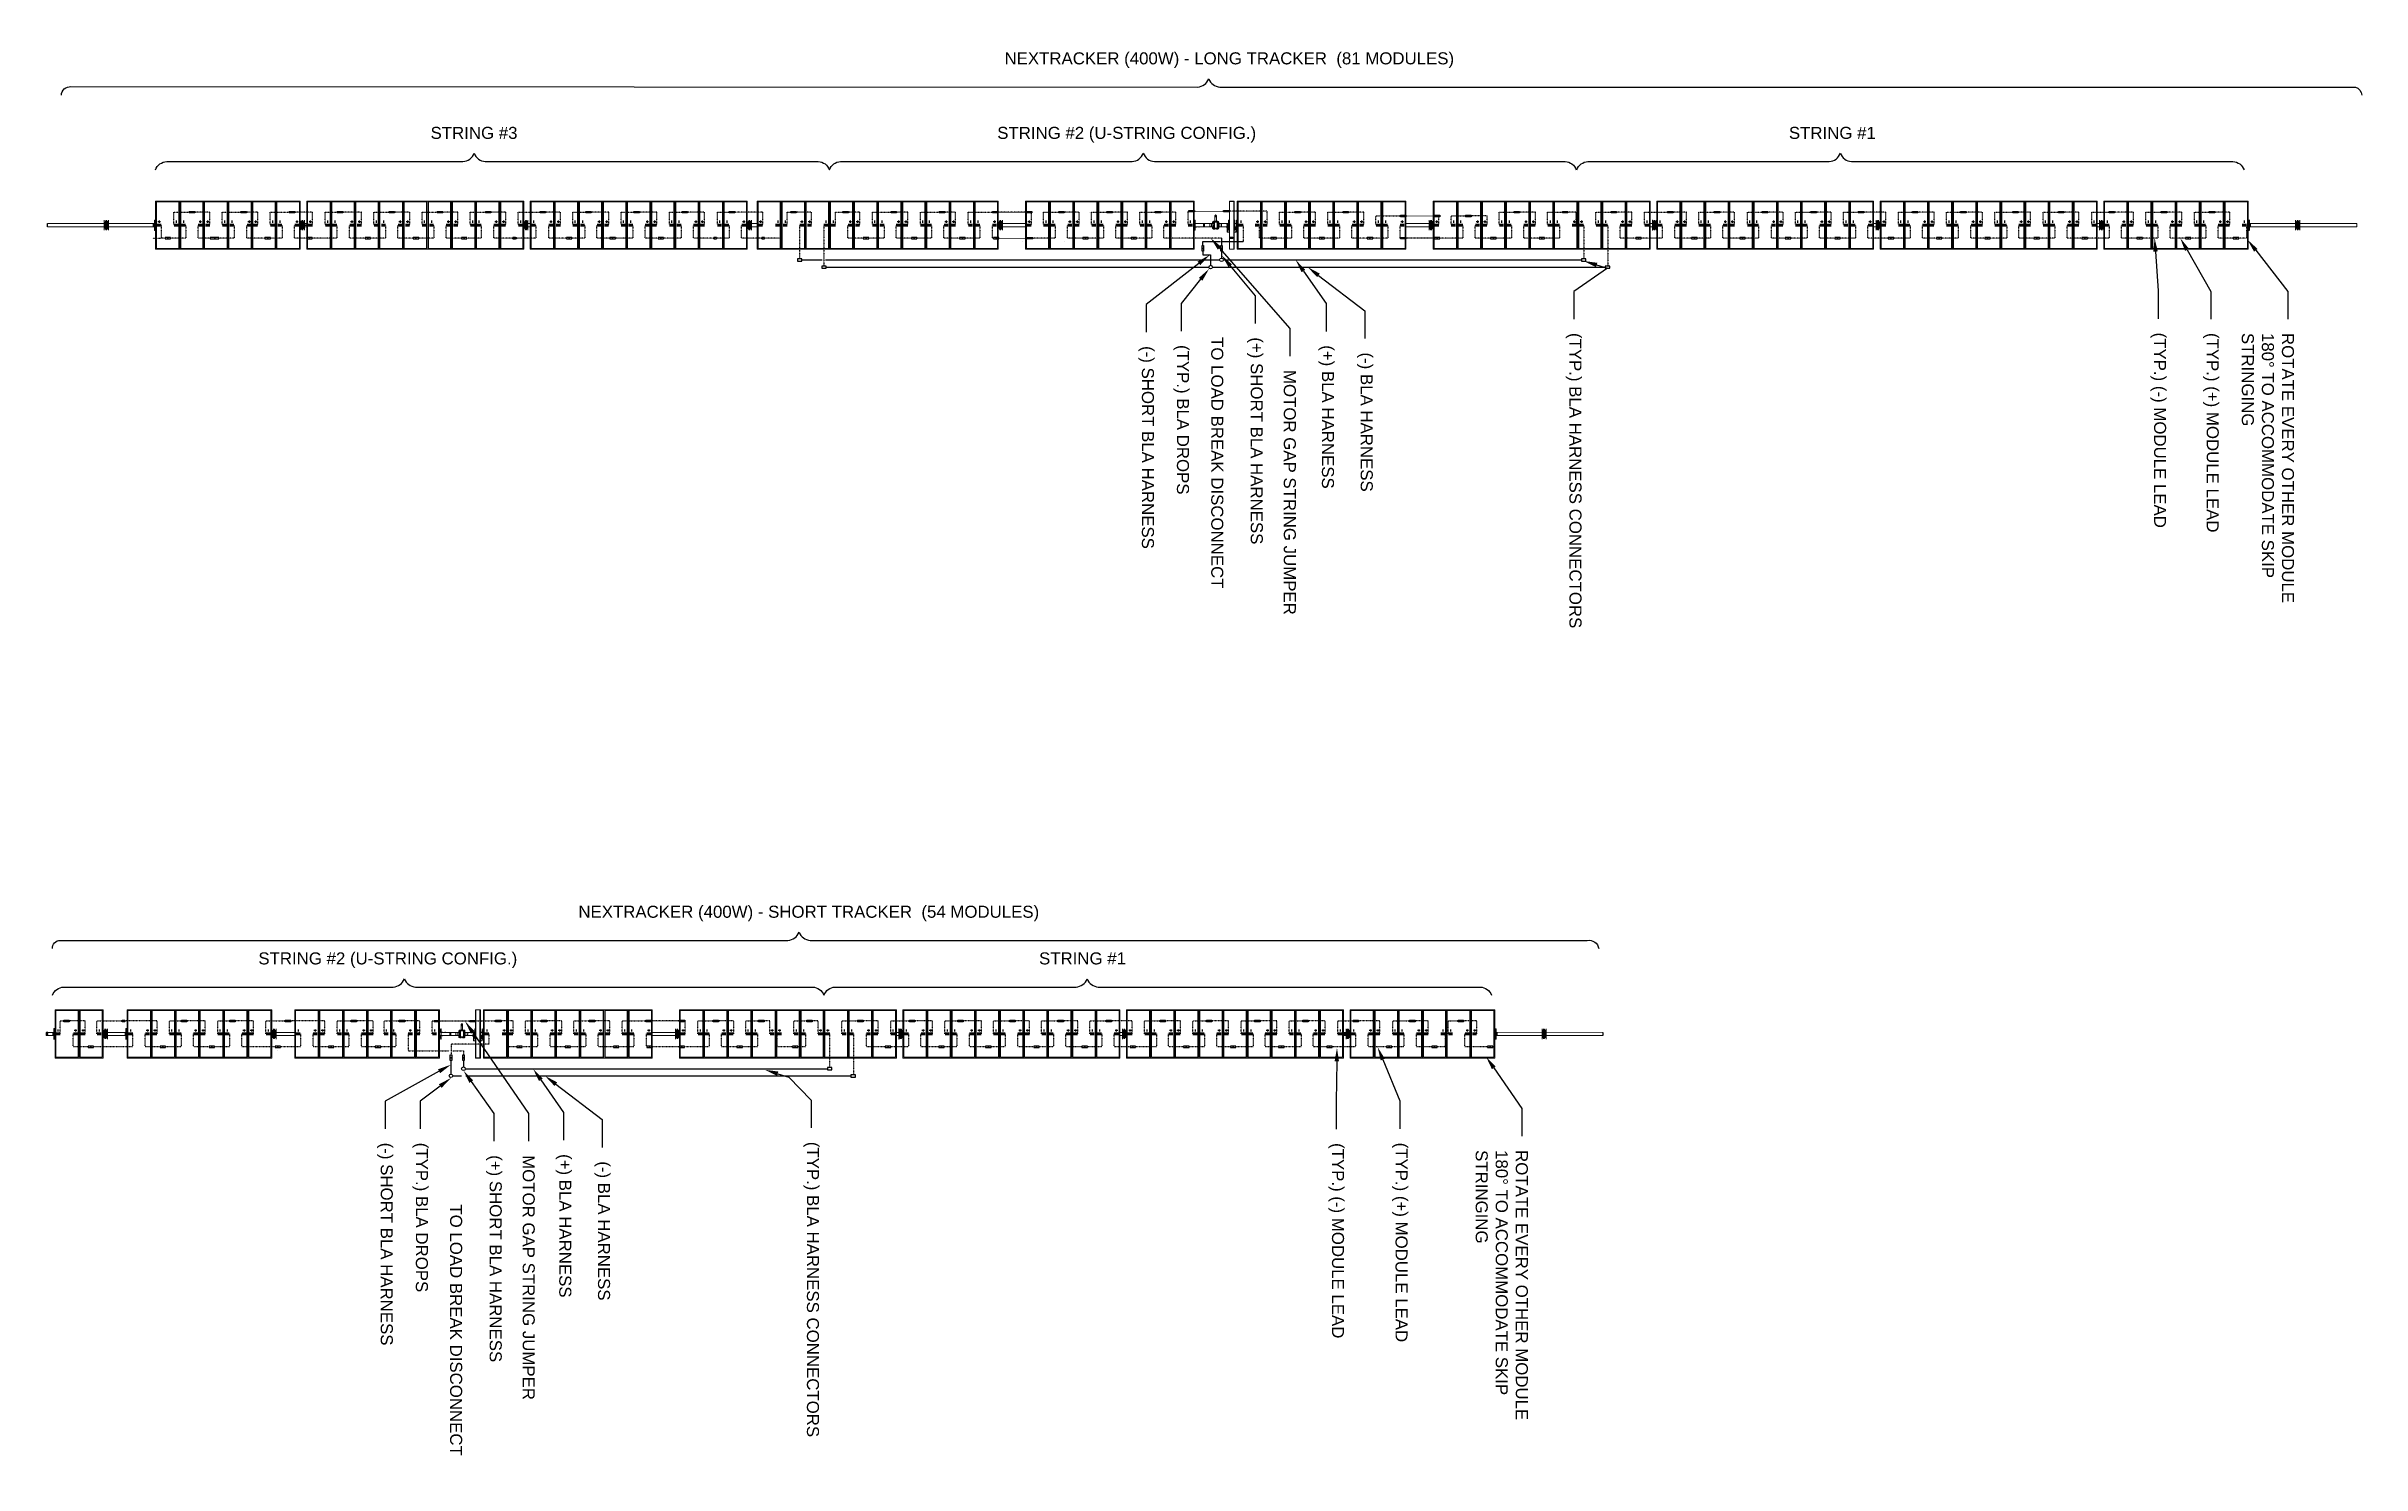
# Model space of a CAD drawing. Header units: feet. Extents: x -13743 to 68376, y -48 to 67763.
# Drawn here: x 2193 to 6038, y 405 to 2761 of the extents above; entities that cross this region are included whole.
import ezdxf
from ezdxf import colors
from ezdxf.entities.mleader import LeaderData, LeaderLine
from ezdxf.lldxf.tags import DXFTag
from ezdxf.math import Vec2, Vec3

# ---------------------------------------------------------------- set-up
doc = ezdxf.new("R2010")
doc.units = ezdxf.units.FT
doc.header["$MEASUREMENT"] = 0
doc.linetypes.add('HIDDEN', pattern=[0.375, 0.25, -0.125])
for name, color, linetype in [('E-DC HARNESS-NEG', 170, 'DC HARNESS CABLE'), ('E-DC HARNESS-POS', 10, 'DC HARNESS CABLE'), ('E-HARN-COMP', 8, 'Continuous'), ('E-TRNK-CABL-NEG', 6, 'HIDDEN'), ('E-TRUNK-CABLE-POS', 6, 'HIDDEN'), ('G-ANNO-TEXT', 1, 'Continuous'), ('Polarity-Text', 7, 'Continuous')]:
    doc.layers.add(name, color=color, linetype=linetype)
doc.styles.add('NEI-A', font='arial.ttf')
doc.styles.get("Standard").update_dxf_attribs({"font": 'arial.ttf'})
tags = doc.linetypes.add('DC HARNESS CABLE', pattern='A,0.5,-0.2,["DH",Standard,S=0.1,R=0,X=-0.1,Y=-0.05],-0.2', length=0.9).pattern_tags.tags
tags[6] = DXFTag(74, 10)

msp = doc.modelspace()

# ---------------------------------------------------------------- texts
at = {"layer": 'G-ANNO-TEXT', "char_height": 20, "attachment_point": 3, "style": 'NEI-A', "bg_fill": 3, "box_fill_scale": 1.5, "bg_fill_color": 256, "bg_fill_transparency": 0}
for s, insert, width in [('NEXTRACKER (400W) - LONG TRACKER  (81 MODULES)', (4530.8, 2750.7), 831.535), ('NEXTRACKER (400W) - SHORT TRACKER  (54 MODULES)', (3841.7, 1333.3), 845.316)]:
    msp.add_mtext(s, dxfattribs=dict(at, insert=insert, width=width))
at = {"layer": 'G-ANNO-TEXT', "insert": (2863.1, 420, -22.9), "char_height": 20, "width": 417.253, "attachment_point": 9, "rotation": 270, "style": 'NEI-A', "bg_fill": 3, "box_fill_scale": 1.5, "bg_fill_color": 256, "bg_fill_transparency": 0}
msp.add_mtext('\\pxql;TO LOAD BREAK DISCONNECT', dxfattribs=at)

# ---------------------------------------------------------------- blocks, each defined once
blk = doc.blocks.new('A$Ccdbb2b2c')
at = {"lineweight": 5}
for points in [[(1.132, 0.413), (0.927, 0.413), (0.927, 0.413), (0.927, 0), (0.927, 0), (1.132, 0)], [(0.935, 0.407), (0.935, 0.007), (1.125, 0.007), (1.125, 0.407)], [(1.133, 0.413), (1.338, 0.413), (1.338, 0), (1.133, 0)], [(1.14, 0.407), (1.14, 0.007), (1.332, 0.007), (1.332, 0.407)], [(1.34, 0), (1.545, 0), (1.545, 0.413), (1.34, 0.413)], [(1.347, 0.007), (1.537, 0.007), (1.537, 0.407), (1.347, 0.407)], [(1.545, 0.413), (1.545, 0), (1.75, 0), (1.75, 0.413)], [(1.743, 0.407), (1.743, 0.007), (1.553, 0.007), (1.553, 0.407)], [(1.957, 0.413), (1.752, 0.413), (1.752, 0), (1.957, 0)], [(1.758, 0.007), (1.95, 0.007), (1.95, 0.407), (1.758, 0.407)], [(1.958, 0), (1.958, 0.413), (2.163, 0.413), (2.163, 0)], [(1.965, 0.007), (1.965, 0.407), (2.157, 0.407), (2.157, 0.007)], [(2.22, 0.413), (2.22, 0), (2.425, 0), (2.425, 0.413)], [(2.22, 0), (2.22, 0.413)], [(2.417, 0.407), (2.417, 0.007), (2.227, 0.007), (2.227, 0.407)], [(2.227, 0.007), (2.227, 0.407)], [(2.425, 0.413), (2.425, 0), (2.63, 0), (2.63, 0.413)], [(2.425, 0), (2.425, 0.413)], [(2.623, 0.407), (2.623, 0.007), (2.433, 0.007), (2.433, 0.407)], [(2.433, 0.007), (2.433, 0.407)], [(2.837, 0.413), (2.837, 0), (2.632, 0), (2.632, 0.413)], [(2.638, 0.407), (2.83, 0.407), (2.83, 0.007), (2.638, 0.007)], [(2.838, 0.413), (3.043, 0.413), (3.043, 0), (2.838, 0)], [(2.845, 0.407), (2.845, 0.007), (3.035, 0.007), (3.035, 0.407)], [(3.043, 0.413), (3.248, 0.413), (3.248, 0), (3.043, 0)], [(3.052, 0.407), (3.052, 0.007), (3.242, 0.007), (3.242, 0.407)], [(3.25, 0), (3.455, 0), (3.455, 0.413), (3.25, 0.413)], [(3.257, 0.007), (3.448, 0.007), (3.448, 0.407), (3.257, 0.407)], [(3.457, 0.413), (3.457, 0), (3.662, 0), (3.662, 0.413)], [(3.655, 0.407), (3.655, 0.007), (3.463, 0.007), (3.463, 0.407)], [(3.868, 0.413), (3.663, 0.413), (3.663, 0), (3.868, 0)], [(3.67, 0.007), (3.86, 0.007), (3.86, 0.407), (3.67, 0.407)], [(3.868, 0), (3.868, 0.413), (4.073, 0.413), (4.073, 0)], [(3.877, 0.007), (3.877, 0.407), (4.067, 0.407), (4.067, 0.007)], [(4.13, 0.413), (4.13, 0), (4.335, 0), (4.335, 0.413)], [(4.13, 0), (4.13, 0.413)], [(4.328, 0.407), (4.328, 0.007), (4.136, 0.007), (4.136, 0.407)], [(4.136, 0.007), (4.136, 0.407)], [(4.336, 0.413), (4.336, 0), (4.541, 0), (4.541, 0.413)], [(4.336, 0), (4.336, 0.413)], [(4.533, 0.407), (4.533, 0.007), (4.343, 0.007), (4.343, 0.407)], [(4.343, 0.007), (4.343, 0.407)], [(4.746, 0.413), (4.746, 0), (4.541, 0), (4.541, 0.413)], [(4.55, 0.407), (4.74, 0.407), (4.74, 0.007), (4.55, 0.007)], [(4.748, 0.413), (4.953, 0.413), (4.953, 0), (4.748, 0)], [(4.755, 0.407), (4.755, 0.007), (4.946, 0.007), (4.946, 0.407)], [(4.955, 0.413), (5.16, 0.413), (5.16, 0), (4.955, 0)], [(4.961, 0.407), (4.961, 0.007), (5.151, 0.007), (5.151, 0.407)], [(5.16, 0), (5.365, 0), (5.365, 0.413), (5.16, 0.413)], [(5.168, 0.007), (5.358, 0.007), (5.358, 0.407), (5.168, 0.407)], [(5.366, 0.413), (5.366, 0), (5.571, 0), (5.571, 0.413)], [(5.565, 0.407), (5.565, 0.007), (5.373, 0.007), (5.373, 0.407)], [(5.778, 0.413), (5.573, 0.413), (5.573, 0), (5.778, 0)], [(5.58, 0.007), (5.771, 0.007), (5.771, 0.407), (5.58, 0.407)], [(5.78, 0), (5.78, 0.413), (5.985, 0.413), (5.985, 0)], [(5.786, 0.007), (5.786, 0.407), (5.976, 0.407), (5.976, 0.007)], [(6.04, 0.413), (6.04, 0), (6.245, 0), (6.245, 0.413)], [(6.04, 0), (6.04, 0.413)], [(6.238, 0.407), (6.238, 0.007), (6.048, 0.007), (6.048, 0.407)], [(6.048, 0.007), (6.048, 0.407)], [(6.246, 0.413), (6.246, 0), (6.451, 0), (6.451, 0.413)], [(6.246, 0), (6.246, 0.413)], [(6.445, 0.407), (6.445, 0.007), (6.253, 0.007), (6.253, 0.407)], [(6.253, 0.007), (6.253, 0.407)], [(6.658, 0.413), (6.658, 0), (6.453, 0), (6.453, 0.413), (6.658, 0.413), (6.863, 0.413), (6.863, 0), (6.658, 0)], [(6.46, 0.407), (6.651, 0.407), (6.651, 0.007), (6.46, 0.007)], [(6.666, 0.407), (6.666, 0.007), (6.856, 0.007), (6.856, 0.407)], [(6.865, 0.413), (7.07, 0.413), (7.07, 0), (6.865, 0)], [(6.871, 0.407), (6.871, 0.007), (7.063, 0.007), (7.063, 0.407)], [(7.071, 0), (7.276, 0), (7.276, 0.413), (7.071, 0.413)], [(7.078, 0.007), (7.27, 0.007), (7.27, 0.407), (7.078, 0.407)], [(7.278, 0.413), (7.278, 0), (7.483, 0), (7.483, 0.413)], [(7.475, 0.407), (7.475, 0.007), (7.285, 0.007), (7.285, 0.407)], [(7.688, 0.413), (7.483, 0.413), (7.483, 0), (7.688, 0)], [(7.491, 0.007), (7.681, 0.007), (7.681, 0.407), (7.491, 0.407)], [(7.69, 0), (7.69, 0.413), (7.895, 0.413), (7.895, 0)], [(7.696, 0.007), (7.696, 0.407), (7.888, 0.407), (7.888, 0.007)], [(8.333, 0.413), (8.333, 0), (8.128, 0), (8.128, 0.413)], [(8.135, 0.407), (8.326, 0.407), (8.326, 0.007), (8.135, 0.007)], [(8.335, 0.413), (8.54, 0.413), (8.54, 0), (8.335, 0)], [(8.341, 0.407), (8.341, 0.007), (8.531, 0.007), (8.531, 0.407)], [(8.54, 0.413), (8.745, 0.413), (8.745, 0), (8.54, 0)], [(8.548, 0.407), (8.548, 0.007), (8.738, 0.007), (8.738, 0.407)], [(8.746, 0), (8.951, 0), (8.951, 0.413), (8.746, 0.413)], [(8.753, 0.007), (8.945, 0.007), (8.945, 0.407), (8.753, 0.407)], [(8.953, 0.413), (8.953, 0), (9.158, 0), (9.158, 0.413)], [(9.151, 0.407), (9.151, 0.007), (8.96, 0.007), (8.96, 0.407)], [(9.365, 0.413), (9.16, 0.413), (9.16, 0), (9.365, 0)], [(9.166, 0.007), (9.356, 0.007), (9.356, 0.407), (9.166, 0.407)], [(9.365, 0), (9.365, 0.413), (9.57, 0.413), (9.57, 0)], [(9.373, 0.007), (9.373, 0.407), (9.563, 0.407), (9.563, 0.007)], [(9.638, 0.413), (9.638, 0), (9.596, 0), (9.596, 0.413)], [(9.598, 0.412), (9.598, 0.002), (9.6, 0.003), (9.6, 0.412)], [(10.15, 0), (10.15, 0.413), (9.945, 0.413), (9.945, 0)], [(10.143, 0.007), (10.143, 0.407), (9.953, 0.407), (9.953, 0.007)], [(10.151, 0.413), (10.356, 0.413), (10.356, 0), (10.151, 0)], [(10.35, 0.007), (10.158, 0.007), (10.158, 0.407), (10.35, 0.407)], [(10.563, 0.413), (10.563, 0), (10.358, 0), (10.358, 0.413)], [(10.365, 0.407), (10.365, 0.007), (10.555, 0.007), (10.555, 0.407)], [(10.768, 0), (10.563, 0), (10.563, 0.413), (10.768, 0.413)], [(10.761, 0.007), (10.571, 0.007), (10.571, 0.407), (10.761, 0.407)], [(10.975, 0.413), (10.77, 0.413), (10.77, 0), (10.975, 0)], [(10.968, 0.407), (10.968, 0.007), (10.776, 0.007), (10.776, 0.407)], [(11.181, 0.413), (10.976, 0.413), (10.976, 0), (11.181, 0)], [(11.175, 0.407), (11.175, 0.007), (10.983, 0.007), (10.983, 0.407)], [(11.585, 0), (11.585, 0.413), (11.38, 0.413), (11.38, 0)], [(11.576, 0.007), (11.576, 0.407), (11.386, 0.407), (11.386, 0.007)], [(11.783, 0.407), (11.593, 0.407), (11.593, 0.007), (11.783, 0.007)], [(11.99, 0.407), (11.798, 0.407), (11.798, 0.007), (11.99, 0.007)], [(11.998, 0.413), (12.203, 0.413), (12.203, 0), (12.408, 0), (12.408, 0.413), (12.203, 0.413), (12.203, 0), (11.998, 0)], [(12.195, 0.407), (12.005, 0.407), (12.005, 0.007), (12.195, 0.007)], [(12.401, 0.407), (12.211, 0.407), (12.211, 0.007), (12.401, 0.007)], [(12.614, 0.413), (12.614, 0), (12.409, 0), (12.409, 0.413)], [(12.416, 0.407), (12.416, 0.007), (12.608, 0.007), (12.608, 0.407)], [(13.024, 0.413), (13.024, 0), (12.819, 0), (12.819, 0.413)], [(12.828, 0.407), (12.828, 0.007), (13.018, 0.007), (13.018, 0.407)], [(13.231, 0.413), (13.231, 0), (13.026, 0), (13.026, 0.413)], [(13.033, 0.407), (13.033, 0.007), (13.224, 0.007), (13.224, 0.407)], [(0.488, 0.243), (0.487, 0.243), (0.488, 0.242), (0.487, 0.24), (0.488, 0.242), (0.487, 0.243), (0.487, 0.25), (0.487, 0.243), (0.488, 0.243), (0.487, 0.243)], [(0.488, 0.23), (0.487, 0.23), (0.487, 0.228), (0.487, 0.23)], [(0.488, 0.21), (0.487, 0.21)], [(0.488, 0.208), (0.487, 0.208)], [(0.488, 0.205), (0.487, 0.205)], [(0.488, 0.205), (0.487, 0.205)], [(0.49, 0.223), (0.488, 0.222), (0.49, 0.22), (0.492, 0.222)], [(0.49, 0.223), (0.488, 0.223), (0.488, 0.222), (0.488, 0.22), (0.49, 0.22), (0.492, 0.22), (0.492, 0.222), (0.492, 0.223)], [(0.49, 0.223), (0.488, 0.222), (0.49, 0.22), (0.492, 0.222)], [(0.49, 0.223), (0.488, 0.222), (0.49, 0.22), (0.492, 0.222)], [(0.493, 0.222), (0.492, 0.222)], [(0.498, 0.23), (0.497, 0.225), (0.498, 0.225), (0.5, 0.223), (0.5, 0.228), (0.498, 0.228)], [(0.498, 0.242), (0.5, 0.242), (0.5, 0.233), (0.498, 0.233)], [(0.5, 0.222), (0.502, 0.222)], [(0.5, 0.222), (0.502, 0.222)], [(0.505, 0.245), (0.503, 0.245)], [(0.507, 0.245), (0.508, 0.245)], [(0.507, 0.192), (0.507, 0.222), (0.508, 0.222), (0.508, 0.192)], [(0.513, 0.242), (0.513, 0.233), (0.51, 0.233), (0.51, 0.242)], [(0.513, 0.225), (0.512, 0.225), (0.512, 0.223), (0.51, 0.228), (0.512, 0.228), (0.513, 0.23)], [(0.51, 0.222), (0.512, 0.222), (0.513, 0.222), (0.515, 0.222)], [(0.51, 0.213), (0.51, 0.21)], [(0.51, 0.203), (0.51, 0.205), (0.51, 0.203), (0.512, 0.203)], [(0.512, 0.203), (0.51, 0.203)], [(0.513, 0.222), (0.512, 0.222)], [(0.517, 0.228), (0.517, 0.23), (0.52, 0.24), (0.522, 0.238), (0.517, 0.228), (0.52, 0.228), (0.52, 0.225), (0.517, 0.225)], [(0.518, 0.223), (0.517, 0.222), (0.518, 0.22), (0.52, 0.222)], [(0.523, 0.243), (0.522, 0.243)], [(0.926, 0.25), (0.915, 0.25)], [(0.916, 0.203), (0.918, 0.193), (0.92, 0.193), (0.918, 0.203)], [(2.162, 0.243), (2.163, 0.243)], [(2.163, 0.25), (2.163, 0.243)], [(2.165, 0.243), (2.163, 0.243), (2.163, 0.242), (2.163, 0.243)], [(2.163, 0.24), (2.163, 0.242)], [(2.165, 0.21), (2.163, 0.21)], [(2.165, 0.208), (2.163, 0.208)], [(2.165, 0.205), (2.163, 0.205)], [(2.165, 0.203), (2.163, 0.203)], [(2.167, 0.223), (2.165, 0.222), (2.167, 0.22), (2.168, 0.222)], [(2.168, 0.22), (2.168, 0.222), (2.168, 0.223), (2.167, 0.223), (2.165, 0.223), (2.165, 0.222), (2.165, 0.22), (2.165, 0.193), (2.165, 0.22), (2.167, 0.22)], [(2.168, 0.223), (2.168, 0.222), (2.167, 0.222), (2.168, 0.222), (2.168, 0.22), (2.167, 0.22), (2.167, 0.218), (2.165, 0.22), (2.165, 0.222), (2.165, 0.223), (2.167, 0.223)], [(2.167, 0.223), (2.165, 0.223), (2.165, 0.222), (2.165, 0.22), (2.167, 0.22), (2.168, 0.22), (2.168, 0.222), (2.168, 0.223)], [(2.167, 0.223), (2.165, 0.222), (2.167, 0.22), (2.168, 0.222)], [(2.167, 0.223), (2.165, 0.222), (2.167, 0.22), (2.168, 0.222)], [(2.168, 0.222), (2.167, 0.222)], [(2.168, 0.225), (2.17, 0.225)], [(2.173, 0.23), (2.173, 0.225), (2.175, 0.225), (2.175, 0.223), (2.177, 0.223), (2.177, 0.228), (2.175, 0.228), (2.175, 0.23)], [(2.175, 0.222), (2.177, 0.222), (2.178, 0.222), (2.177, 0.222)], [(2.177, 0.222), (2.175, 0.222)], [(2.177, 0.213), (2.177, 0.21)], [(2.18, 0.222), (2.18, 0.192), (2.178, 0.192), (2.178, 0.222)], [(2.182, 0.245), (2.18, 0.245)], [(2.182, 0.245), (2.18, 0.245)], [(2.183, 0.192), (2.183, 0.222), (2.185, 0.222), (2.185, 0.192)], [(2.187, 0.203), (2.185, 0.203), (2.187, 0.203), (2.188, 0.203)], [(2.19, 0.225), (2.188, 0.225), (2.188, 0.223), (2.187, 0.223), (2.187, 0.228), (2.188, 0.228), (2.188, 0.23), (2.19, 0.23)], [(2.19, 0.222), (2.188, 0.222), (2.187, 0.222), (2.192, 0.222), (2.188, 0.222)], [(2.188, 0.203), (2.187, 0.203)], [(2.193, 0.228), (2.192, 0.228), (2.192, 0.23), (2.197, 0.24), (2.197, 0.238), (2.198, 0.238), (2.193, 0.228), (2.197, 0.228), (2.197, 0.225), (2.193, 0.225)], [(2.193, 0.223), (2.192, 0.222), (2.193, 0.22), (2.195, 0.222)], [(2.195, 0.222), (2.193, 0.222)], [(2.195, 0.222), (2.193, 0.222)], [(2.195, 0.223), (2.195, 0.222)], [(2.198, 0.243), (2.197, 0.243)], [(4.073, 0.24), (4.075, 0.24), (4.075, 0.242), (4.075, 0.243), (4.075, 0.25), (4.073, 0.25), (4.075, 0.25), (4.075, 0.243), (4.075, 0.242), (4.075, 0.24)], [(4.073, 0.243), (4.075, 0.243)], [(4.075, 0.228), (4.073, 0.228), (4.073, 0.23), (4.073, 0.228)], [(4.075, 0.21), (4.073, 0.21)], [(4.075, 0.208), (4.073, 0.208)], [(4.075, 0.205), (4.073, 0.205)], [(4.075, 0.203), (4.073, 0.203)], [(4.077, 0.223), (4.075, 0.222), (4.077, 0.22), (4.078, 0.222)], [(4.077, 0.223), (4.075, 0.222), (4.077, 0.22), (4.078, 0.222)], [(4.077, 0.223), (4.075, 0.222), (4.077, 0.22), (4.078, 0.222)], [(4.075, 0.222), (4.078, 0.222), (4.078, 0.22), (4.077, 0.22), (4.077, 0.218), (4.078, 0.22), (4.078, 0.222), (4.077, 0.222), (4.075, 0.222), (4.077, 0.22), (4.075, 0.22)], [(4.078, 0.222), (4.077, 0.222)], [(4.078, 0.228), (4.08, 0.228), (4.08, 0.225), (4.078, 0.225), (4.08, 0.225), (4.08, 0.23), (4.08, 0.228)], [(4.083, 0.227), (4.083, 0.225), (4.08, 0.227), (4.08, 0.228)], [(4.08, 0.22), (4.088, 0.22)], [(4.08, 0.21), (4.088, 0.21)], [(4.08, 0.208), (4.08, 0.205)], [(4.088, 0.203), (4.08, 0.203)], [(4.085, 0.23), (4.085, 0.223), (4.087, 0.223), (4.087, 0.228), (4.085, 0.228)], [(4.09, 0.21), (4.088, 0.21)], [(4.095, 0.243), (4.093, 0.243), (4.092, 0.243), (4.093, 0.243)], [(4.093, 0.192), (4.093, 0.222), (4.095, 0.222), (4.095, 0.192)], [(4.096, 0.243), (4.096, 0.245), (4.096, 0.243), (4.098, 0.243)], [(4.096, 0.222), (4.098, 0.222), (4.1, 0.222), (4.101, 0.222)], [(4.096, 0.213), (4.096, 0.21)], [(4.098, 0.203), (4.096, 0.203)], [(4.1, 0.225), (4.098, 0.223), (4.098, 0.228), (4.1, 0.23)], [(4.1, 0.222), (4.098, 0.222)], [(4.105, 0.223), (4.103, 0.222), (4.105, 0.22), (4.106, 0.222)], [(4.11, 0.243), (4.108, 0.243)], [(4.336, 0.228), (4.333, 0.228), (4.336, 0.233), (4.333, 0.228), (4.336, 0.228), (4.333, 0.228), (4.331, 0.23), (4.336, 0.238), (4.331, 0.23), (4.333, 0.228), (4.335, 0.228), (4.333, 0.228), (4.335, 0.228)], [(4.336, 0.223), (4.336, 0.225), (4.333, 0.225), (4.336, 0.225), (4.336, 0.223), (4.338, 0.223)], [(4.336, 0.22), (4.336, 0.222), (4.335, 0.223), (4.333, 0.222)], [(4.336, 0.22), (4.336, 0.222), (4.335, 0.223), (4.333, 0.222)], [(4.336, 0.222), (4.336, 0.223), (4.333, 0.222), (4.335, 0.22)], [(4.336, 0.222), (4.336, 0.223), (4.335, 0.223), (4.336, 0.223)], [(5.985, 0.228), (5.983, 0.228), (5.985, 0.228), (5.985, 0.23)], [(5.988, 0.19), (5.986, 0.19), (5.986, 0.188), (5.986, 0.19), (5.985, 0.19), (5.985, 0.223), (5.986, 0.223), (5.986, 0.222), (5.986, 0.22), (5.986, 0.193), (5.988, 0.193), (5.99, 0.193), (5.99, 0.192), (5.99, 0.19), (5.988, 0.19), (5.986, 0.19), (5.986, 0.192), (5.986, 0.19)], [(5.986, 0.21), (5.985, 0.21)], [(5.986, 0.208), (5.985, 0.208)], [(5.986, 0.205), (5.985, 0.205)], [(5.986, 0.203), (5.985, 0.203)], [(5.988, 0.223), (5.986, 0.222), (5.988, 0.22), (5.99, 0.222)], [(5.988, 0.193), (5.99, 0.193), (5.99, 0.22), (5.99, 0.222), (5.99, 0.223), (5.988, 0.223), (5.986, 0.223), (5.986, 0.222), (5.986, 0.22), (5.986, 0.193)], [(5.988, 0.223), (5.986, 0.222), (5.988, 0.22), (5.99, 0.222)], [(5.988, 0.223), (5.986, 0.222), (5.988, 0.22), (5.99, 0.222)], [(5.986, 0.222), (5.988, 0.222), (5.988, 0.22), (5.986, 0.22), (5.988, 0.218), (5.988, 0.22), (5.99, 0.22), (5.99, 0.222), (5.988, 0.222), (5.986, 0.222), (5.986, 0.22)], [(5.99, 0.222), (5.988, 0.222)], [(5.99, 0.225), (5.991, 0.225)], [(5.995, 0.23), (5.995, 0.225), (5.996, 0.225), (5.996, 0.223), (5.998, 0.228), (5.996, 0.228)], [(5.996, 0.222), (5.998, 0.222)], [(5.996, 0.222), (5.998, 0.222)], [(6.001, 0.222), (6.001, 0.192), (6, 0.192), (6, 0.222)], [(6.001, 0.21), (6, 0.21)], [(6.003, 0.192), (6.003, 0.222), (6.006, 0.222), (6.006, 0.192)], [(6.006, 0.245), (6.005, 0.245)], [(6.008, 0.243), (6.006, 0.243), (6.005, 0.243), (6.006, 0.243)], [(6.011, 0.225), (6.01, 0.225), (6.01, 0.223), (6.008, 0.223), (6.008, 0.228), (6.01, 0.228), (6.01, 0.23)], [(6.011, 0.222), (6.008, 0.222), (6.01, 0.222)], [(6.008, 0.222), (6.01, 0.222)], [(6.015, 0.223), (6.013, 0.222), (6.015, 0.22), (6.016, 0.222)], [(6.016, 0.222), (6.015, 0.222)], [(6.016, 0.222), (6.015, 0.222)], [(6.02, 0.243), (6.018, 0.243)], [(6.246, 0.228), (6.245, 0.228), (6.243, 0.228), (6.243, 0.23), (6.246, 0.238), (6.243, 0.23), (6.243, 0.228), (6.245, 0.228), (6.243, 0.228), (6.245, 0.228)], [(6.246, 0.22), (6.246, 0.222), (6.245, 0.223), (6.243, 0.222)], [(6.246, 0.22), (6.246, 0.222), (6.245, 0.223), (6.243, 0.222)], [(6.246, 0.222), (6.246, 0.223), (6.243, 0.222), (6.245, 0.22)], [(6.245, 0.22), (6.246, 0.22), (6.245, 0.218), (6.245, 0.22), (6.243, 0.22)], [(6.245, 0.222), (6.246, 0.222), (6.245, 0.223)], [(6.245, 0.222), (6.246, 0.222), (6.245, 0.223)], [(7.895, 0.228), (7.893, 0.228), (7.895, 0.228), (7.895, 0.23)], [(7.896, 0.243), (7.895, 0.243), (7.896, 0.242), (7.895, 0.242), (7.895, 0.24), (7.895, 0.242), (7.896, 0.242), (7.895, 0.243), (7.895, 0.25), (7.895, 0.243), (7.896, 0.243), (7.895, 0.243)], [(7.895, 0.227), (7.895, 0.225), (7.896, 0.225), (7.895, 0.228), (7.898, 0.228), (7.9, 0.228), (7.9, 0.23), (7.896, 0.24), (7.895, 0.238), (7.898, 0.228), (7.895, 0.228), (7.896, 0.225), (7.895, 0.225)], [(7.896, 0.22), (7.895, 0.22)], [(7.896, 0.21), (7.895, 0.21)], [(7.896, 0.208), (7.895, 0.208)], [(7.896, 0.205), (7.895, 0.205)], [(7.896, 0.203), (7.895, 0.203)], [(7.896, 0.222), (7.898, 0.222), (7.898, 0.223), (7.9, 0.222), (7.898, 0.222), (7.9, 0.222), (7.898, 0.222), (7.9, 0.222), (7.898, 0.222), (7.9, 0.222), (7.898, 0.222), (7.9, 0.222), (7.9, 0.225), (7.901, 0.225), (7.901, 0.228), (7.9, 0.23), (7.901, 0.228), (7.9, 0.228), (7.9, 0.225), (7.896, 0.225), (7.896, 0.223), (7.896, 0.222), (7.896, 0.22), (7.898, 0.22), (7.898, 0.218), (7.9, 0.22), (7.898, 0.22), (7.896, 0.22), (7.896, 0.222), (7.898, 0.222), (7.9, 0.222), (7.898, 0.222), (7.9, 0.222), (7.898, 0.222), (7.9, 0.222), (7.898, 0.222), (7.9, 0.222), (7.9, 0.223), (7.898, 0.223), (7.896, 0.223)], [(7.898, 0.223), (7.896, 0.222), (7.898, 0.22), (7.9, 0.222)], [(7.898, 0.223), (7.896, 0.222), (7.898, 0.22), (7.9, 0.222)], [(7.898, 0.223), (7.896, 0.222), (7.898, 0.22), (7.9, 0.222)], [(7.9, 0.222), (7.898, 0.222), (7.9, 0.222), (7.9, 0.22)], [(7.906, 0.23), (7.905, 0.225), (7.906, 0.225), (7.906, 0.223), (7.908, 0.223), (7.908, 0.228), (7.906, 0.228)], [(7.908, 0.222), (7.906, 0.222)], [(7.91, 0.222), (7.908, 0.222)], [(7.91, 0.222), (7.908, 0.222)], [(7.908, 0.213), (7.908, 0.21)], [(7.911, 0.243), (7.91, 0.243)], [(7.911, 0.222), (7.911, 0.192), (7.91, 0.192), (7.91, 0.222)], [(7.913, 0.245), (7.911, 0.245)], [(7.915, 0.192), (7.915, 0.222), (7.916, 0.222), (7.916, 0.192)], [(7.918, 0.245), (7.918, 0.243), (7.916, 0.243), (7.918, 0.243)], [(7.921, 0.225), (7.92, 0.225), (7.92, 0.223), (7.918, 0.228), (7.92, 0.228), (7.92, 0.23), (7.921, 0.23)], [(7.921, 0.222), (7.92, 0.222), (7.918, 0.222), (7.923, 0.222), (7.92, 0.222)], [(7.92, 0.203), (7.918, 0.203)], [(7.92, 0.203), (7.918, 0.203)], [(7.925, 0.228), (7.923, 0.23), (7.928, 0.24), (7.928, 0.238), (7.93, 0.238), (7.925, 0.228), (7.928, 0.228), (7.928, 0.225), (7.925, 0.225)], [(7.926, 0.223), (7.925, 0.222), (7.926, 0.22), (7.928, 0.222)], [(7.928, 0.222), (7.926, 0.222)], [(7.93, 0.243), (7.928, 0.243)], [(9.571, 0.242), (9.57, 0.242)], [(9.575, 0.208), (9.576, 0.207), (9.576, 0.205), (9.573, 0.205), (9.573, 0.207), (9.573, 0.208)], [(9.575, 0.205), (9.576, 0.207), (9.576, 0.208), (9.573, 0.208), (9.573, 0.207), (9.573, 0.205)], [(9.576, 0.242), (9.578, 0.242), (9.576, 0.25)], [(9.578, 0.25), (9.576, 0.25)], [(9.578, 0.25), (9.576, 0.25)], [(9.576, 0.218), (9.576, 0.22)], [(9.588, 0.223), (9.588, 0.222), (9.585, 0.222), (9.585, 0.223)], [(9.586, 0.22), (9.585, 0.22)], [(9.59, 0.22), (9.588, 0.22)], [(9.591, 0.22), (9.593, 0.22), (9.595, 0.22), (9.595, 0.222), (9.595, 0.223), (9.593, 0.223), (9.591, 0.223), (9.591, 0.222)], [(9.593, 0.223), (9.591, 0.222), (9.593, 0.22), (9.595, 0.222)], [(9.595, 0.223), (9.593, 0.222), (9.595, 0.222)], [(9.595, 0.222), (9.593, 0.222)], [(9.641, 0.223), (9.64, 0.222), (9.641, 0.22), (9.643, 0.222)], [(9.64, 0.22), (9.641, 0.22), (9.643, 0.22), (9.643, 0.222), (9.643, 0.223), (9.641, 0.223), (9.64, 0.223), (9.64, 0.222)], [(9.74, 0.238), (9.735, 0.238), (9.731, 0.233), (9.735, 0.228), (9.74, 0.228), (9.741, 0.233)], [(9.738, 0.235), (9.74, 0.235), (9.74, 0.233), (9.74, 0.232), (9.738, 0.23), (9.735, 0.23), (9.733, 0.232), (9.733, 0.233), (9.733, 0.235), (9.735, 0.235), (9.736, 0.237), (9.738, 0.235), (9.736, 0.235), (9.735, 0.233), (9.736, 0.232), (9.738, 0.232), (9.738, 0.233)], [(9.733, 0.225), (9.736, 0.225), (9.736, 0.223), (9.733, 0.223)], [(9.735, 0.222), (9.733, 0.222)], [(9.733, 0.222), (9.736, 0.222)], [(9.733, 0.222), (9.736, 0.222)], [(9.735, 0.218), (9.736, 0.218), (9.736, 0.22), (9.733, 0.22), (9.733, 0.218)], [(9.736, 0.218), (9.736, 0.22), (9.733, 0.22), (9.733, 0.218), (9.735, 0.218)], [(9.735, 0.208), (9.733, 0.207), (9.735, 0.205), (9.736, 0.207)], [(9.735, 0.208), (9.733, 0.207), (9.735, 0.205), (9.736, 0.207)], [(9.735, 0.208), (9.733, 0.207), (9.735, 0.205), (9.736, 0.207)], [(9.735, 0.208), (9.733, 0.207), (9.735, 0.205), (9.736, 0.207)], [(9.738, 0.222), (9.736, 0.222)], [(9.741, 0.182), (9.741, 0.232), (9.766, 0.232), (9.766, 0.182)], [(9.76, 0.283), (9.75, 0.283), (9.75, 0.277), (9.76, 0.277)], [(9.75, 0.278), (9.75, 0.277), (9.751, 0.278), (9.751, 0.277), (9.751, 0.278)], [(9.751, 0.277), (9.751, 0.278)], [(9.758, 0.24), (9.758, 0.243), (9.751, 0.243), (9.751, 0.24)], [(9.755, 0.292), (9.753, 0.292), (9.753, 0.29), (9.755, 0.29), (9.753, 0.29), (9.753, 0.292)], [(9.755, 0.292), (9.753, 0.292), (9.753, 0.29), (9.755, 0.29), (9.753, 0.29), (9.755, 0.29), (9.756, 0.29), (9.756, 0.292)], [(9.756, 0.292), (9.753, 0.292), (9.755, 0.292)], [(9.753, 0.24), (9.753, 0.242), (9.755, 0.242), (9.755, 0.24)], [(9.755, 0.242), (9.753, 0.242), (9.755, 0.24)], [(9.775, 0.238), (9.77, 0.238), (9.766, 0.233), (9.77, 0.228), (9.775, 0.228), (9.776, 0.233)], [(9.766, 0.223), (9.768, 0.223), (9.768, 0.227), (9.766, 0.227)], [(9.773, 0.23), (9.775, 0.232), (9.775, 0.233), (9.775, 0.235), (9.773, 0.235), (9.771, 0.237), (9.771, 0.235), (9.77, 0.235), (9.77, 0.233), (9.77, 0.232), (9.771, 0.23)], [(9.771, 0.232), (9.773, 0.232), (9.773, 0.233), (9.773, 0.235), (9.771, 0.235), (9.77, 0.233)], [(9.773, 0.222), (9.771, 0.222)], [(9.771, 0.222), (9.775, 0.222)], [(9.773, 0.208), (9.771, 0.207), (9.773, 0.205), (9.775, 0.207)], [(9.773, 0.208), (9.771, 0.207), (9.773, 0.205), (9.775, 0.207)], [(9.773, 0.208), (9.771, 0.207), (9.773, 0.205), (9.775, 0.207)], [(9.773, 0.208), (9.771, 0.207), (9.773, 0.205), (9.775, 0.207)], [(9.775, 0.22), (9.773, 0.22), (9.773, 0.218), (9.775, 0.218)], [(9.776, 0.222), (9.775, 0.222)], [(9.896, 0.22), (9.895, 0.22)], [(9.921, 0.22), (9.92, 0.22)], [(9.933, 0.25), (9.931, 0.25), (9.933, 0.25), (9.935, 0.25)], [(9.935, 0.205), (9.933, 0.205), (9.931, 0.207), (9.933, 0.208), (9.935, 0.208), (9.935, 0.207)], [(11.341, 0.24), (11.343, 0.242), (11.343, 0.243), (11.343, 0.25), (11.341, 0.25), (11.343, 0.25), (11.343, 0.243), (11.343, 0.242)], [(11.343, 0.19), (11.341, 0.19), (11.341, 0.223), (11.341, 0.225), (11.343, 0.225), (11.343, 0.228), (11.346, 0.228), (11.343, 0.228), (11.343, 0.225), (11.346, 0.225), (11.346, 0.228), (11.346, 0.23), (11.348, 0.23), (11.343, 0.24), (11.341, 0.238), (11.346, 0.228), (11.348, 0.228), (11.348, 0.225), (11.346, 0.225), (11.346, 0.223), (11.346, 0.225), (11.348, 0.225), (11.348, 0.188), (11.346, 0.188), (11.348, 0.188), (11.348, 0.185), (11.346, 0.185), (11.343, 0.185), (11.343, 0.188)], [(11.343, 0.23), (11.341, 0.23), (11.341, 0.228), (11.341, 0.23)], [(11.343, 0.21), (11.341, 0.21)], [(11.343, 0.208), (11.341, 0.208)], [(11.343, 0.205), (11.341, 0.205)], [(11.343, 0.205), (11.341, 0.205)], [(11.345, 0.223), (11.343, 0.222), (11.345, 0.22), (11.346, 0.222)], [(11.345, 0.223), (11.343, 0.223), (11.343, 0.222), (11.343, 0.22), (11.345, 0.22), (11.346, 0.22), (11.346, 0.222), (11.346, 0.223)], [(11.345, 0.223), (11.343, 0.222), (11.345, 0.22), (11.346, 0.222)], [(11.345, 0.223), (11.343, 0.223), (11.343, 0.222), (11.343, 0.22), (11.345, 0.22), (11.346, 0.22), (11.346, 0.222), (11.346, 0.223)], [(11.346, 0.222), (11.345, 0.222)], [(11.348, 0.23), (11.348, 0.228)], [(11.356, 0.22), (11.348, 0.22)], [(11.356, 0.21), (11.348, 0.21), (11.356, 0.21), (11.356, 0.213), (11.356, 0.21), (11.358, 0.21), (11.356, 0.21), (11.358, 0.21)], [(11.348, 0.205), (11.348, 0.208), (11.348, 0.205), (11.356, 0.205), (11.356, 0.177), (11.358, 0.177), (11.356, 0.177), (11.356, 0.202), (11.356, 0.205)], [(11.353, 0.242), (11.351, 0.235), (11.351, 0.225), (11.351, 0.227), (11.351, 0.225), (11.351, 0.235)], [(11.351, 0.225), (11.353, 0.23), (11.351, 0.225), (11.353, 0.225), (11.355, 0.223), (11.355, 0.228), (11.355, 0.223), (11.356, 0.223), (11.355, 0.223), (11.353, 0.225), (11.355, 0.223), (11.353, 0.225), (11.355, 0.223), (11.353, 0.225), (11.355, 0.223), (11.355, 0.225), (11.355, 0.223), (11.353, 0.225), (11.351, 0.225), (11.351, 0.235)], [(11.353, 0.242), (11.353, 0.233), (11.355, 0.233), (11.355, 0.242)], [(11.353, 0.233), (11.353, 0.232)], [(11.353, 0.23), (11.353, 0.228), (11.355, 0.228), (11.356, 0.228), (11.355, 0.228), (11.353, 0.228)], [(11.356, 0.222), (11.355, 0.222)], [(11.356, 0.222), (11.355, 0.222)], [(11.36, 0.243), (11.358, 0.243), (11.356, 0.243), (11.358, 0.243), (11.36, 0.243), (11.358, 0.243), (11.36, 0.243), (11.361, 0.243), (11.36, 0.243), (11.361, 0.243), (11.36, 0.243), (11.361, 0.243), (11.363, 0.243), (11.363, 0.242), (11.361, 0.242), (11.361, 0.245), (11.363, 0.245), (11.365, 0.245), (11.365, 0.247), (11.365, 0.245), (11.365, 0.243), (11.363, 0.243), (11.361, 0.243)], [(11.356, 0.213), (11.356, 0.235), (11.358, 0.235), (11.356, 0.235), (11.356, 0.213), (11.356, 0.21), (11.356, 0.213), (11.356, 0.212), (11.356, 0.237), (11.358, 0.237), (11.356, 0.237), (11.356, 0.212), (11.356, 0.21), (11.358, 0.21), (11.356, 0.21), (11.358, 0.21), (11.356, 0.21), (11.358, 0.21), (11.356, 0.21), (11.358, 0.21), (11.356, 0.21), (11.356, 0.212)], [(11.358, 0.203), (11.356, 0.203), (11.356, 0.205), (11.356, 0.203), (11.358, 0.203), (11.356, 0.203)], [(11.356, 0.2), (11.356, 0.202), (11.356, 0.2), (11.356, 0.203)], [(11.356, 0.178), (11.356, 0.2), (11.356, 0.178), (11.358, 0.178)], [(11.363, 0.245), (11.361, 0.245)], [(11.363, 0.212), (11.365, 0.212), (11.365, 0.237), (11.363, 0.237), (11.365, 0.237), (11.365, 0.212)], [(11.371, 0.21), (11.363, 0.21)], [(11.363, 0.202), (11.365, 0.202), (11.365, 0.177), (11.363, 0.177), (11.365, 0.177), (11.365, 0.202)], [(11.365, 0.242), (11.366, 0.242), (11.365, 0.242), (11.365, 0.233), (11.366, 0.233), (11.366, 0.23), (11.366, 0.233), (11.365, 0.233), (11.368, 0.233), (11.368, 0.242)], [(11.368, 0.242), (11.365, 0.242), (11.365, 0.233), (11.368, 0.233)], [(11.366, 0.21), (11.365, 0.21), (11.366, 0.21), (11.365, 0.21), (11.365, 0.212), (11.365, 0.213), (11.365, 0.235), (11.366, 0.235), (11.365, 0.235), (11.365, 0.213), (11.365, 0.21)], [(11.368, 0.23), (11.368, 0.225), (11.366, 0.225), (11.366, 0.223), (11.365, 0.228), (11.366, 0.228)], [(11.366, 0.228), (11.365, 0.228), (11.366, 0.223), (11.366, 0.225), (11.368, 0.225), (11.368, 0.23), (11.366, 0.228), (11.365, 0.228)], [(11.365, 0.223), (11.366, 0.223), (11.368, 0.225), (11.366, 0.223)], [(11.368, 0.222), (11.366, 0.222), (11.365, 0.222), (11.371, 0.222)], [(11.368, 0.222), (11.366, 0.222), (11.365, 0.222), (11.371, 0.222)], [(11.371, 0.22), (11.365, 0.22)], [(11.365, 0.213), (11.365, 0.21)], [(11.366, 0.21), (11.365, 0.21)], [(11.366, 0.203), (11.365, 0.203), (11.365, 0.205), (11.365, 0.203)], [(11.366, 0.203), (11.365, 0.203)], [(11.368, 0.225), (11.366, 0.223), (11.366, 0.225), (11.366, 0.223), (11.368, 0.225), (11.366, 0.223)], [(11.366, 0.218), (11.368, 0.22)], [(11.368, 0.242), (11.37, 0.235), (11.37, 0.225), (11.368, 0.225), (11.368, 0.227), (11.368, 0.225), (11.37, 0.225), (11.37, 0.235)], [(11.368, 0.232), (11.368, 0.233)], [(11.373, 0.225), (11.371, 0.225), (11.371, 0.188), (11.373, 0.188), (11.373, 0.192), (11.373, 0.188), (11.371, 0.188), (11.373, 0.185), (11.375, 0.185), (11.38, 0.175), (11.378, 0.175), (11.378, 0.173), (11.373, 0.183), (11.373, 0.185), (11.375, 0.185), (11.373, 0.188), (11.376, 0.188), (11.378, 0.185), (11.375, 0.185), (11.378, 0.185), (11.378, 0.183), (11.378, 0.185), (11.38, 0.185), (11.378, 0.185), (11.376, 0.188), (11.373, 0.188), (11.375, 0.185), (11.373, 0.185), (11.373, 0.183), (11.378, 0.173), (11.378, 0.175), (11.38, 0.175), (11.375, 0.185), (11.373, 0.185), (11.371, 0.188), (11.373, 0.188), (11.371, 0.188), (11.371, 0.225), (11.37, 0.225), (11.371, 0.225), (11.373, 0.225), (11.371, 0.225), (11.373, 0.228), (11.375, 0.228), (11.373, 0.225), (11.376, 0.225), (11.376, 0.223), (11.376, 0.225), (11.373, 0.225), (11.375, 0.228), (11.373, 0.23), (11.378, 0.24), (11.378, 0.238), (11.38, 0.238), (11.375, 0.228), (11.373, 0.228), (11.373, 0.23), (11.373, 0.228), (11.371, 0.225), (11.373, 0.225), (11.373, 0.223)], [(11.37, 0.225), (11.37, 0.235)], [(11.38, 0.227), (11.378, 0.225), (11.376, 0.225), (11.378, 0.228), (11.375, 0.228), (11.373, 0.23), (11.378, 0.24), (11.378, 0.238), (11.38, 0.238), (11.375, 0.228), (11.378, 0.228), (11.376, 0.225), (11.378, 0.225)], [(11.375, 0.223), (11.373, 0.222), (11.375, 0.22), (11.376, 0.222)], [(11.375, 0.223), (11.373, 0.222), (11.375, 0.22), (11.376, 0.222)], [(11.375, 0.22), (11.376, 0.22), (11.376, 0.222), (11.376, 0.223), (11.375, 0.223), (11.373, 0.223), (11.373, 0.222), (11.373, 0.22)], [(11.373, 0.22), (11.373, 0.193)], [(11.38, 0.24), (11.378, 0.24), (11.378, 0.242), (11.378, 0.243), (11.378, 0.25), (11.38, 0.25), (11.378, 0.25), (11.378, 0.242), (11.378, 0.24)], [(11.38, 0.23), (11.378, 0.23), (11.378, 0.228), (11.378, 0.23)], [(11.38, 0.22), (11.378, 0.22)], [(11.38, 0.21), (11.378, 0.21)], [(11.38, 0.208), (11.378, 0.208)], [(11.378, 0.205), (11.38, 0.205)], [(11.378, 0.205), (11.38, 0.205)], [(12.621, 0.218), (12.619, 0.218)], [(12.624, 0.205), (12.623, 0.193), (12.621, 0.195), (12.623, 0.205)], [(12.626, 0.22), (12.629, 0.22), (12.628, 0.22), (12.626, 0.222), (12.628, 0.22)], [(12.631, 0.22), (12.628, 0.22), (12.629, 0.22)], [(12.783, 0.228), (12.781, 0.228), (12.783, 0.228), (12.783, 0.23)], [(12.788, 0.228), (12.783, 0.238), (12.784, 0.238), (12.784, 0.24), (12.788, 0.23)], [(12.788, 0.225), (12.789, 0.225), (12.789, 0.228), (12.789, 0.23), (12.788, 0.23), (12.789, 0.23), (12.789, 0.228), (12.788, 0.228), (12.788, 0.225), (12.784, 0.225), (12.784, 0.228), (12.788, 0.228), (12.784, 0.228), (12.784, 0.225), (12.783, 0.225), (12.783, 0.223), (12.783, 0.19), (12.784, 0.19), (12.784, 0.188), (12.784, 0.185), (12.788, 0.185), (12.783, 0.175), (12.784, 0.175), (12.784, 0.173), (12.788, 0.183), (12.788, 0.185), (12.784, 0.185), (12.784, 0.188), (12.783, 0.188), (12.783, 0.187), (12.783, 0.188), (12.788, 0.188), (12.788, 0.185), (12.783, 0.175), (12.784, 0.175), (12.784, 0.173), (12.788, 0.183), (12.788, 0.185), (12.788, 0.188), (12.784, 0.188), (12.784, 0.19), (12.783, 0.19), (12.783, 0.188), (12.783, 0.19), (12.783, 0.223), (12.784, 0.223), (12.784, 0.222), (12.786, 0.222), (12.788, 0.222), (12.786, 0.222), (12.788, 0.222), (12.786, 0.222), (12.788, 0.222), (12.786, 0.222), (12.788, 0.222), (12.786, 0.222), (12.786, 0.223), (12.788, 0.222), (12.788, 0.22), (12.788, 0.193), (12.788, 0.192), (12.786, 0.192), (12.788, 0.192), (12.788, 0.188), (12.789, 0.188), (12.789, 0.225)], [(12.784, 0.21), (12.783, 0.21)], [(12.784, 0.208), (12.783, 0.208)], [(12.784, 0.205), (12.783, 0.205)], [(12.784, 0.203), (12.783, 0.203)], [(12.786, 0.223), (12.784, 0.222), (12.786, 0.22), (12.788, 0.222)], [(12.786, 0.223), (12.784, 0.223), (12.784, 0.222), (12.784, 0.22), (12.786, 0.22), (12.788, 0.22), (12.788, 0.222), (12.788, 0.223)], [(12.786, 0.223), (12.784, 0.222), (12.786, 0.22), (12.788, 0.222)], [(12.786, 0.223), (12.784, 0.223), (12.784, 0.222), (12.784, 0.22), (12.786, 0.22), (12.788, 0.22), (12.788, 0.222), (12.788, 0.223)], [(12.786, 0.22), (12.784, 0.22), (12.784, 0.222), (12.784, 0.22), (12.786, 0.22), (12.786, 0.218), (12.788, 0.22), (12.786, 0.218)], [(12.788, 0.222), (12.786, 0.222)], [(12.796, 0.22), (12.789, 0.22)], [(12.796, 0.2), (12.798, 0.2), (12.798, 0.202), (12.798, 0.2), (12.796, 0.2), (12.798, 0.203), (12.789, 0.203), (12.798, 0.203)], [(12.796, 0.228), (12.796, 0.223), (12.798, 0.223), (12.796, 0.223), (12.794, 0.225), (12.796, 0.223), (12.796, 0.225), (12.796, 0.223), (12.794, 0.223), (12.794, 0.225), (12.793, 0.225), (12.794, 0.223), (12.793, 0.225), (12.793, 0.235), (12.793, 0.225), (12.794, 0.223), (12.793, 0.225), (12.794, 0.23), (12.794, 0.228), (12.796, 0.228), (12.798, 0.228), (12.796, 0.228), (12.794, 0.228), (12.794, 0.23), (12.793, 0.225), (12.794, 0.225), (12.794, 0.223), (12.796, 0.223)], [(12.794, 0.233), (12.794, 0.232)], [(12.796, 0.222), (12.794, 0.222)], [(12.796, 0.222), (12.794, 0.222)], [(12.796, 0.235), (12.796, 0.243)], [(12.796, 0.2), (12.796, 0.203), (12.798, 0.203), (12.796, 0.203), (12.796, 0.2), (12.796, 0.178), (12.796, 0.17), (12.796, 0.178)], [(12.799, 0.235), (12.798, 0.235)], [(12.799, 0.21), (12.798, 0.21), (12.798, 0.212), (12.798, 0.21), (12.799, 0.21), (12.798, 0.21), (12.799, 0.21), (12.798, 0.21), (12.799, 0.21), (12.798, 0.21), (12.799, 0.21), (12.798, 0.21), (12.799, 0.21), (12.798, 0.21)], [(12.799, 0.203), (12.798, 0.203), (12.799, 0.203), (12.798, 0.203), (12.799, 0.203), (12.798, 0.203), (12.799, 0.203), (12.798, 0.203), (12.798, 0.177), (12.799, 0.177), (12.798, 0.177), (12.798, 0.202), (12.798, 0.203)], [(12.799, 0.203), (12.798, 0.203)], [(12.799, 0.203), (12.798, 0.203)], [(12.801, 0.243), (12.799, 0.243)], [(12.806, 0.21), (12.804, 0.21)], [(12.806, 0.242), (12.808, 0.242)], [(12.808, 0.23), (12.808, 0.233), (12.806, 0.233), (12.806, 0.242), (12.808, 0.242), (12.806, 0.242), (12.806, 0.233), (12.809, 0.233), (12.809, 0.24), (12.809, 0.233), (12.806, 0.233), (12.808, 0.233)], [(12.809, 0.23), (12.809, 0.225), (12.808, 0.225), (12.808, 0.223), (12.806, 0.228), (12.808, 0.228)], [(12.808, 0.228), (12.806, 0.228), (12.808, 0.223), (12.808, 0.225), (12.809, 0.225), (12.809, 0.23), (12.808, 0.228), (12.806, 0.228)], [(12.806, 0.223), (12.808, 0.223), (12.809, 0.225), (12.808, 0.223)], [(12.809, 0.222), (12.808, 0.222), (12.806, 0.222), (12.813, 0.222)], [(12.809, 0.222), (12.808, 0.222), (12.806, 0.222), (12.813, 0.222)], [(12.813, 0.22), (12.806, 0.22)], [(12.808, 0.21), (12.806, 0.21)], [(12.808, 0.21), (12.806, 0.21)], [(12.806, 0.2), (12.806, 0.203)], [(12.809, 0.225), (12.808, 0.223), (12.808, 0.225), (12.808, 0.223), (12.809, 0.225), (12.808, 0.223)], [(12.808, 0.218), (12.809, 0.22)], [(12.809, 0.24), (12.811, 0.235), (12.811, 0.225), (12.809, 0.225), (12.809, 0.227), (12.809, 0.225), (12.811, 0.225), (12.811, 0.235)], [(12.809, 0.232), (12.809, 0.233)], [(12.811, 0.225), (12.811, 0.235)], [(12.816, 0.223), (12.814, 0.222), (12.816, 0.22), (12.818, 0.222)], [(12.816, 0.223), (12.814, 0.222), (12.816, 0.22), (12.818, 0.222)], [(12.816, 0.22), (12.818, 0.22), (12.818, 0.222), (12.818, 0.223), (12.816, 0.223), (12.814, 0.223), (12.814, 0.222), (12.814, 0.22)], [(12.814, 0.22), (12.814, 0.193)], [(12.818, 0.223), (12.818, 0.222), (12.818, 0.22), (12.816, 0.218), (12.816, 0.22), (12.816, 0.218), (12.818, 0.22), (12.818, 0.193), (12.818, 0.192), (12.816, 0.19), (12.816, 0.192), (12.818, 0.192), (12.818, 0.19), (12.819, 0.19), (12.819, 0.223)], [(12.818, 0.222), (12.816, 0.222)], [(12.818, 0.222), (12.816, 0.222)], [(12.821, 0.243), (12.819, 0.243)], [(12.821, 0.228), (12.819, 0.228), (12.819, 0.23), (12.819, 0.228)], [(12.819, 0.223), (12.819, 0.225)], [(12.821, 0.22), (12.819, 0.22)], [(12.821, 0.21), (12.819, 0.21)], [(12.821, 0.208), (12.819, 0.208)], [(12.821, 0.205), (12.819, 0.205)], [(12.821, 0.203), (12.819, 0.203)], [(13.237, 0.218), (13.236, 0.218)], [(13.239, 0.223), (13.237, 0.223), (13.237, 0.22), (13.239, 0.22)], [(13.241, 0.205), (13.241, 0.193), (13.237, 0.195), (13.239, 0.205)], [(13.299, 0.207), (13.299, 0.208), (13.296, 0.208), (13.294, 0.207), (13.296, 0.207), (13.298, 0.205)], [(13.299, 0.207), (13.298, 0.207)], [(13.301, 0.218), (13.299, 0.218), (13.299, 0.22), (13.299, 0.218)], [(0.487, 0.19), (0.487, 0.188)], [(0.487, 0.173), (0.488, 0.173), (0.488, 0.172), (0.487, 0.17), (0.487, 0.163), (0.487, 0.17), (0.488, 0.172), (0.488, 0.173)], [(0.488, 0.17), (0.487, 0.17)], [(0.49, 0.195), (0.488, 0.193), (0.49, 0.192), (0.492, 0.193)], [(0.49, 0.195), (0.488, 0.195), (0.488, 0.193), (0.488, 0.192), (0.49, 0.192), (0.49, 0.19), (0.492, 0.192), (0.492, 0.193), (0.492, 0.195)], [(0.49, 0.195), (0.488, 0.193), (0.49, 0.192), (0.492, 0.193)], [(0.49, 0.195), (0.488, 0.195), (0.488, 0.193), (0.488, 0.192), (0.49, 0.192), (0.492, 0.192), (0.492, 0.193), (0.492, 0.195)], [(0.49, 0.195), (0.488, 0.193), (0.49, 0.192), (0.492, 0.193)], [(0.497, 0.188), (0.498, 0.188), (0.498, 0.19), (0.5, 0.19), (0.5, 0.185), (0.498, 0.185), (0.498, 0.183)], [(0.505, 0.17), (0.503, 0.17)], [(0.51, 0.17), (0.508, 0.17), (0.51, 0.17), (0.512, 0.17)], [(0.513, 0.183), (0.513, 0.19), (0.512, 0.19), (0.51, 0.185), (0.513, 0.185)], [(0.518, 0.193), (0.517, 0.193), (0.518, 0.195)], [(0.518, 0.195), (0.517, 0.193), (0.518, 0.192), (0.52, 0.193)], [(0.52, 0.185), (0.52, 0.188), (0.522, 0.188), (0.522, 0.185)], [(0.523, 0.173), (0.522, 0.173)], [(0.913, 0.193), (0.911, 0.193)], [(0.926, 0.162), (0.915, 0.162)], [(2.167, 0.185), (2.168, 0.185), (2.168, 0.183), (2.168, 0.185), (2.167, 0.185), (2.168, 0.188), (2.165, 0.188), (2.163, 0.185), (2.163, 0.183), (2.163, 0.185), (2.162, 0.185), (2.163, 0.188), (2.165, 0.188), (2.168, 0.188), (2.167, 0.185), (2.163, 0.175), (2.163, 0.173), (2.165, 0.173), (2.168, 0.183), (2.168, 0.185)], [(2.167, 0.193), (2.165, 0.193), (2.167, 0.195), (2.167, 0.193), (2.167, 0.195), (2.165, 0.193), (2.163, 0.193), (2.165, 0.193), (2.167, 0.195), (2.167, 0.193), (2.168, 0.193), (2.168, 0.192), (2.168, 0.193)], [(2.163, 0.19), (2.163, 0.188)], [(2.167, 0.185), (2.163, 0.175), (2.163, 0.173), (2.165, 0.173), (2.168, 0.183), (2.168, 0.185)], [(2.163, 0.173), (2.163, 0.172), (2.163, 0.17), (2.163, 0.163), (2.163, 0.172)], [(2.165, 0.17), (2.163, 0.17)], [(2.167, 0.193), (2.165, 0.192), (2.167, 0.19), (2.168, 0.192)], [(2.167, 0.193), (2.165, 0.192), (2.167, 0.19), (2.168, 0.192)], [(2.167, 0.193), (2.165, 0.193), (2.165, 0.192), (2.165, 0.19), (2.167, 0.19), (2.168, 0.19), (2.168, 0.192), (2.168, 0.193)], [(2.167, 0.193), (2.165, 0.192), (2.167, 0.19), (2.168, 0.192)], [(2.173, 0.188), (2.175, 0.188), (2.175, 0.19), (2.177, 0.19), (2.177, 0.185), (2.175, 0.185), (2.175, 0.183), (2.173, 0.183)], [(2.177, 0.192), (2.175, 0.192), (2.177, 0.192), (2.178, 0.192)], [(2.177, 0.192), (2.175, 0.192)], [(2.18, 0.17), (2.178, 0.17)], [(2.182, 0.17), (2.18, 0.17)], [(2.182, 0.168), (2.18, 0.168)], [(2.185, 0.17), (2.183, 0.17)], [(2.19, 0.183), (2.19, 0.188), (2.188, 0.188), (2.188, 0.19), (2.187, 0.19), (2.187, 0.185), (2.188, 0.185), (2.188, 0.183)], [(2.193, 0.193), (2.192, 0.192), (2.193, 0.19), (2.195, 0.192)], [(2.195, 0.192), (2.193, 0.192)], [(2.193, 0.192), (2.195, 0.192), (2.193, 0.19)], [(2.2, 0.173), (2.198, 0.173)], [(4.073, 0.173), (4.075, 0.173), (4.075, 0.172), (4.075, 0.17), (4.075, 0.163), (4.073, 0.163), (4.075, 0.163), (4.075, 0.17), (4.073, 0.17), (4.075, 0.17), (4.075, 0.172), (4.075, 0.173)], [(4.077, 0.193), (4.075, 0.192), (4.077, 0.19), (4.078, 0.192)], [(4.077, 0.193), (4.075, 0.193), (4.075, 0.192), (4.077, 0.192), (4.078, 0.192), (4.077, 0.192), (4.078, 0.192), (4.077, 0.192), (4.078, 0.192), (4.077, 0.192), (4.078, 0.192), (4.077, 0.192), (4.078, 0.192), (4.077, 0.192), (4.078, 0.192), (4.077, 0.192), (4.078, 0.192), (4.077, 0.192), (4.078, 0.192), (4.077, 0.192), (4.078, 0.192), (4.077, 0.192), (4.078, 0.192), (4.077, 0.192), (4.077, 0.19), (4.078, 0.192), (4.078, 0.193)], [(4.077, 0.193), (4.075, 0.192), (4.077, 0.19), (4.078, 0.192)], [(4.077, 0.193), (4.075, 0.192), (4.077, 0.19), (4.078, 0.192)], [(4.078, 0.192), (4.078, 0.193), (4.077, 0.193), (4.078, 0.193), (4.078, 0.192), (4.077, 0.192)], [(4.088, 0.193), (4.08, 0.193)], [(4.08, 0.183), (4.083, 0.187), (4.083, 0.188), (4.083, 0.178), (4.083, 0.188), (4.08, 0.187), (4.08, 0.185)], [(4.085, 0.188), (4.085, 0.19), (4.087, 0.19), (4.087, 0.185), (4.085, 0.185), (4.085, 0.183)], [(4.088, 0.192), (4.087, 0.192)], [(4.095, 0.172), (4.095, 0.17), (4.093, 0.17), (4.092, 0.17), (4.092, 0.172), (4.092, 0.168), (4.09, 0.168), (4.092, 0.168), (4.093, 0.168), (4.095, 0.168), (4.093, 0.168), (4.093, 0.172), (4.092, 0.172), (4.092, 0.192), (4.093, 0.192), (4.093, 0.172)], [(4.098, 0.192), (4.1, 0.192), (4.101, 0.192), (4.096, 0.192)], [(4.1, 0.183), (4.1, 0.188), (4.098, 0.19), (4.096, 0.185), (4.098, 0.185)], [(4.096, 0.168), (4.096, 0.17)], [(4.1, 0.192), (4.098, 0.192)], [(4.103, 0.192), (4.103, 0.193), (4.105, 0.195), (4.105, 0.193), (4.106, 0.193), (4.106, 0.192), (4.105, 0.192), (4.105, 0.19)], [(4.105, 0.193), (4.103, 0.192), (4.105, 0.19), (4.106, 0.192)], [(4.106, 0.192), (4.105, 0.192)], [(4.108, 0.185), (4.106, 0.188), (4.108, 0.188)], [(4.333, 0.185), (4.331, 0.183), (4.336, 0.175), (4.331, 0.183)], [(4.335, 0.193), (4.333, 0.193), (4.335, 0.195)], [(4.336, 0.19), (4.336, 0.192), (4.335, 0.193), (4.333, 0.192)], [(4.336, 0.19), (4.336, 0.192), (4.335, 0.193), (4.333, 0.192)], [(4.336, 0.192), (4.336, 0.193), (4.333, 0.192), (4.335, 0.19)], [(4.336, 0.18), (4.333, 0.185), (4.336, 0.185), (4.333, 0.185)], [(4.335, 0.185), (4.333, 0.185)], [(4.336, 0.192), (4.335, 0.192)], [(4.336, 0.192), (4.335, 0.192)], [(4.336, 0.192), (4.335, 0.192), (4.336, 0.192), (4.338, 0.192)], [(5.988, 0.193), (5.986, 0.192), (5.988, 0.19), (5.99, 0.192)], [(5.988, 0.192), (5.99, 0.192), (5.99, 0.193), (5.986, 0.193), (5.988, 0.193), (5.99, 0.193), (5.99, 0.192), (5.988, 0.192), (5.986, 0.192)], [(5.988, 0.193), (5.986, 0.192), (5.988, 0.19), (5.99, 0.192)], [(5.988, 0.193), (5.986, 0.192), (5.988, 0.19), (5.99, 0.192)], [(5.99, 0.192), (5.988, 0.192)], [(5.99, 0.192), (5.988, 0.192)], [(5.99, 0.192), (5.988, 0.192)], [(5.99, 0.192), (5.988, 0.192)], [(5.995, 0.188), (5.996, 0.188), (5.996, 0.19), (5.998, 0.185), (5.996, 0.185), (5.995, 0.183)], [(5.998, 0.192), (5.996, 0.192)], [(5.998, 0.192), (5.996, 0.192)], [(6.001, 0.17), (6, 0.17)], [(6.005, 0.17), (6.003, 0.17)], [(6.011, 0.192), (6.008, 0.192), (6.01, 0.192)], [(6.01, 0.192), (6.008, 0.192)], [(6.01, 0.183), (6.011, 0.188), (6.01, 0.188), (6.01, 0.19), (6.008, 0.19), (6.008, 0.185), (6.01, 0.185)], [(6.008, 0.17), (6.008, 0.178)], [(6.015, 0.193), (6.013, 0.192), (6.015, 0.19), (6.016, 0.192)], [(6.016, 0.192), (6.015, 0.192)], [(6.02, 0.185), (6.018, 0.185), (6.016, 0.188), (6.018, 0.188)], [(6.246, 0.19), (6.246, 0.192), (6.245, 0.193), (6.243, 0.192)], [(6.246, 0.19), (6.246, 0.192), (6.245, 0.193), (6.243, 0.192)], [(6.246, 0.192), (6.246, 0.193), (6.243, 0.192), (6.245, 0.19)], [(6.243, 0.185), (6.245, 0.185), (6.243, 0.185), (6.243, 0.183), (6.246, 0.175), (6.243, 0.183), (6.243, 0.185), (6.245, 0.185)], [(6.246, 0.192), (6.245, 0.192)], [(6.246, 0.192), (6.245, 0.192)], [(6.246, 0.18), (6.245, 0.185), (6.246, 0.185), (6.245, 0.185)], [(7.893, 0.185), (7.895, 0.185), (7.895, 0.183), (7.895, 0.185)], [(7.9, 0.193), (7.9, 0.192), (7.9, 0.19), (7.898, 0.19), (7.896, 0.19), (7.896, 0.192), (7.896, 0.193), (7.895, 0.193), (7.896, 0.193), (7.896, 0.192), (7.896, 0.193), (7.898, 0.193), (7.898, 0.195), (7.9, 0.193), (7.9, 0.192), (7.898, 0.19), (7.898, 0.192), (7.9, 0.192), (7.9, 0.188), (7.9, 0.192), (7.898, 0.192), (7.9, 0.192), (7.898, 0.192), (7.9, 0.192), (7.898, 0.192), (7.9, 0.192), (7.898, 0.192), (7.9, 0.192), (7.9, 0.193), (7.898, 0.193), (7.896, 0.193), (7.898, 0.193)], [(7.895, 0.173), (7.895, 0.172), (7.896, 0.172), (7.895, 0.172)], [(7.898, 0.193), (7.896, 0.192), (7.898, 0.19), (7.9, 0.192)], [(7.898, 0.193), (7.896, 0.192), (7.898, 0.19), (7.9, 0.192)], [(7.898, 0.193), (7.896, 0.192), (7.898, 0.19), (7.9, 0.192)], [(7.9, 0.192), (7.898, 0.192)], [(7.9, 0.183), (7.901, 0.185), (7.9, 0.185), (7.901, 0.185)], [(7.908, 0.192), (7.906, 0.192)], [(7.91, 0.192), (7.908, 0.192)], [(7.91, 0.192), (7.908, 0.192)], [(7.911, 0.17), (7.91, 0.17)], [(7.913, 0.17), (7.911, 0.17)], [(7.913, 0.168), (7.911, 0.168)], [(7.916, 0.168), (7.915, 0.168)], [(7.921, 0.192), (7.92, 0.192), (7.918, 0.192), (7.923, 0.192), (7.92, 0.192)], [(7.921, 0.183), (7.921, 0.188), (7.92, 0.188), (7.92, 0.19), (7.918, 0.185), (7.92, 0.185), (7.92, 0.183)], [(7.926, 0.193), (7.925, 0.192), (7.926, 0.19), (7.928, 0.192)], [(7.931, 0.173), (7.93, 0.173)], [(9.578, 0.163), (9.576, 0.163)], [(9.578, 0.163), (9.576, 0.163)], [(9.578, 0.19), (9.578, 0.192), (9.578, 0.193)], [(9.586, 0.193), (9.585, 0.193)], [(9.585, 0.19), (9.585, 0.192), (9.588, 0.192), (9.588, 0.19)], [(9.59, 0.193), (9.588, 0.193)], [(9.591, 0.187), (9.59, 0.187)], [(9.591, 0.187), (9.59, 0.187)], [(9.593, 0.195), (9.591, 0.193), (9.593, 0.192), (9.595, 0.193)], [(9.591, 0.192), (9.593, 0.192), (9.595, 0.192), (9.595, 0.193), (9.595, 0.195), (9.593, 0.195), (9.591, 0.195), (9.591, 0.193)], [(9.595, 0.193), (9.593, 0.195), (9.593, 0.193)], [(9.595, 0.167), (9.593, 0.167)], [(9.641, 0.195), (9.64, 0.193), (9.641, 0.192), (9.643, 0.193)], [(9.64, 0.192), (9.641, 0.192), (9.643, 0.192), (9.643, 0.193), (9.643, 0.195), (9.641, 0.195), (9.64, 0.195), (9.64, 0.193)], [(9.643, 0.193), (9.641, 0.193)], [(9.643, 0.193), (9.641, 0.193)], [(9.643, 0.167), (9.641, 0.167)], [(9.648, 0.17), (9.645, 0.167), (9.645, 0.168), (9.646, 0.17)], [(9.74, 0.187), (9.735, 0.187), (9.731, 0.182), (9.735, 0.177), (9.74, 0.177), (9.741, 0.182)], [(9.735, 0.195), (9.733, 0.195)], [(9.733, 0.195), (9.735, 0.195), (9.736, 0.195)], [(9.736, 0.193), (9.736, 0.195), (9.733, 0.195), (9.733, 0.193), (9.735, 0.193)], [(9.735, 0.192), (9.733, 0.192)], [(9.733, 0.192), (9.736, 0.192), (9.735, 0.192)], [(9.733, 0.188), (9.733, 0.19), (9.736, 0.19), (9.736, 0.188)], [(9.74, 0.182), (9.74, 0.183), (9.738, 0.183), (9.736, 0.185), (9.735, 0.183), (9.733, 0.183), (9.733, 0.182), (9.733, 0.18), (9.735, 0.178), (9.736, 0.177), (9.738, 0.178), (9.74, 0.18)], [(9.736, 0.18), (9.738, 0.18), (9.738, 0.182), (9.738, 0.183), (9.736, 0.183), (9.735, 0.182)], [(9.738, 0.195), (9.736, 0.195)], [(9.738, 0.192), (9.736, 0.192)], [(9.766, 0.19), (9.768, 0.19), (9.768, 0.187), (9.766, 0.187)], [(9.775, 0.187), (9.77, 0.187), (9.766, 0.182), (9.77, 0.177), (9.775, 0.177), (9.776, 0.182)], [(9.775, 0.182), (9.775, 0.18), (9.773, 0.178), (9.771, 0.177), (9.771, 0.178), (9.77, 0.18), (9.77, 0.182), (9.771, 0.18), (9.773, 0.18), (9.773, 0.182), (9.773, 0.183), (9.771, 0.183), (9.771, 0.185), (9.773, 0.183), (9.775, 0.183)], [(9.77, 0.182), (9.77, 0.183), (9.771, 0.183)], [(9.775, 0.195), (9.775, 0.197), (9.773, 0.197), (9.773, 0.195), (9.771, 0.195), (9.771, 0.197), (9.775, 0.197), (9.775, 0.195), (9.776, 0.195), (9.775, 0.195), (9.776, 0.195), (9.775, 0.195), (9.771, 0.195), (9.771, 0.193), (9.775, 0.193)], [(9.773, 0.195), (9.771, 0.195), (9.773, 0.195), (9.775, 0.195)], [(9.773, 0.192), (9.771, 0.192)], [(9.775, 0.195), (9.773, 0.195), (9.773, 0.193), (9.775, 0.193)], [(9.775, 0.192), (9.776, 0.192)], [(9.896, 0.193), (9.895, 0.193)], [(9.921, 0.193), (9.92, 0.193)], [(9.931, 0.172), (9.931, 0.173)], [(9.933, 0.163), (9.935, 0.163), (9.933, 0.163), (9.931, 0.163)], [(11.341, 0.187), (11.341, 0.188), (11.343, 0.188), (11.343, 0.185), (11.346, 0.185), (11.341, 0.175), (11.343, 0.175), (11.343, 0.173), (11.348, 0.183), (11.348, 0.185), (11.346, 0.185), (11.346, 0.188), (11.341, 0.188)], [(11.341, 0.185), (11.341, 0.183), (11.341, 0.185), (11.343, 0.185)], [(11.341, 0.173), (11.343, 0.173), (11.343, 0.172), (11.343, 0.17), (11.343, 0.163), (11.341, 0.163), (11.343, 0.163), (11.343, 0.17), (11.343, 0.172), (11.343, 0.173)], [(11.345, 0.195), (11.343, 0.195), (11.343, 0.193), (11.343, 0.192), (11.345, 0.192), (11.346, 0.192), (11.346, 0.193), (11.346, 0.195)], [(11.345, 0.195), (11.343, 0.193), (11.345, 0.192), (11.346, 0.193)], [(11.345, 0.195), (11.343, 0.193), (11.345, 0.192), (11.346, 0.193)], [(11.345, 0.195), (11.343, 0.195), (11.343, 0.193), (11.343, 0.192), (11.345, 0.192), (11.346, 0.192), (11.346, 0.193), (11.346, 0.195)], [(11.343, 0.192), (11.343, 0.19)], [(11.345, 0.193), (11.346, 0.193), (11.345, 0.195)], [(11.346, 0.193), (11.345, 0.193)], [(11.345, 0.192), (11.346, 0.192)], [(11.353, 0.183), (11.351, 0.188), (11.353, 0.188), (11.353, 0.19), (11.355, 0.19), (11.355, 0.185), (11.353, 0.185)], [(11.355, 0.185), (11.356, 0.185), (11.355, 0.185), (11.353, 0.185), (11.353, 0.183), (11.351, 0.188), (11.353, 0.188), (11.353, 0.19), (11.355, 0.19)], [(11.353, 0.188), (11.355, 0.19)], [(11.356, 0.19), (11.355, 0.19), (11.353, 0.188), (11.355, 0.19), (11.355, 0.188), (11.355, 0.19), (11.353, 0.188), (11.355, 0.19)], [(11.355, 0.172), (11.353, 0.172)], [(11.356, 0.18), (11.355, 0.18)], [(11.36, 0.172), (11.36, 0.192), (11.356, 0.192), (11.356, 0.172)], [(11.356, 0.17), (11.356, 0.178)], [(11.358, 0.168), (11.356, 0.168), (11.356, 0.167), (11.356, 0.168)], [(11.363, 0.167), (11.365, 0.167), (11.365, 0.168), (11.363, 0.168)], [(11.371, 0.193), (11.368, 0.193), (11.366, 0.195), (11.368, 0.193), (11.371, 0.193), (11.365, 0.193)], [(11.365, 0.192), (11.371, 0.192), (11.365, 0.192), (11.366, 0.192), (11.368, 0.192), (11.366, 0.192)], [(11.368, 0.183), (11.368, 0.185), (11.365, 0.185), (11.366, 0.19), (11.365, 0.19), (11.366, 0.19), (11.365, 0.185), (11.366, 0.185), (11.365, 0.185), (11.368, 0.185), (11.368, 0.183), (11.368, 0.188), (11.368, 0.19), (11.366, 0.19), (11.368, 0.188), (11.366, 0.19), (11.368, 0.19), (11.368, 0.188), (11.366, 0.19), (11.368, 0.188), (11.366, 0.19), (11.368, 0.188)], [(11.368, 0.173), (11.37, 0.178), (11.37, 0.188), (11.371, 0.188), (11.37, 0.188), (11.37, 0.178), (11.368, 0.173), (11.368, 0.18), (11.365, 0.18), (11.366, 0.18), (11.366, 0.183), (11.366, 0.18), (11.365, 0.18), (11.368, 0.18), (11.368, 0.182), (11.368, 0.18)], [(11.368, 0.192), (11.366, 0.192)], [(11.366, 0.188), (11.366, 0.19)], [(11.368, 0.187), (11.368, 0.188), (11.37, 0.188), (11.37, 0.178), (11.37, 0.188), (11.368, 0.188)], [(11.375, 0.195), (11.373, 0.193), (11.375, 0.192), (11.376, 0.193)], [(11.375, 0.192), (11.376, 0.192), (11.376, 0.193), (11.376, 0.195), (11.375, 0.195), (11.373, 0.195), (11.373, 0.193), (11.373, 0.192)], [(11.375, 0.192), (11.376, 0.192), (11.376, 0.193), (11.376, 0.195), (11.375, 0.195), (11.373, 0.195), (11.373, 0.193), (11.373, 0.192)], [(11.375, 0.195), (11.373, 0.193), (11.375, 0.192), (11.376, 0.193)], [(11.373, 0.183), (11.373, 0.185)], [(11.375, 0.193), (11.376, 0.193), (11.375, 0.195)], [(11.376, 0.192), (11.375, 0.192), (11.375, 0.193), (11.375, 0.192)], [(11.378, 0.193), (11.38, 0.193)], [(11.378, 0.188), (11.378, 0.19), (11.378, 0.188), (11.38, 0.188)], [(11.38, 0.173), (11.378, 0.173), (11.378, 0.172), (11.378, 0.17), (11.378, 0.163), (11.38, 0.163), (11.378, 0.163), (11.378, 0.17), (11.378, 0.172), (11.378, 0.173)], [(12.629, 0.193), (12.626, 0.193), (12.628, 0.193), (12.629, 0.193), (12.628, 0.193)], [(12.781, 0.185), (12.783, 0.185), (12.783, 0.183), (12.783, 0.185)], [(12.786, 0.193), (12.784, 0.193), (12.784, 0.192), (12.784, 0.19), (12.786, 0.19), (12.788, 0.19), (12.788, 0.192), (12.788, 0.193)], [(12.786, 0.193), (12.784, 0.192), (12.786, 0.19), (12.788, 0.192)], [(12.786, 0.193), (12.784, 0.192), (12.786, 0.19), (12.788, 0.192)], [(12.786, 0.193), (12.784, 0.193), (12.784, 0.192), (12.784, 0.19), (12.786, 0.19), (12.788, 0.19), (12.788, 0.192), (12.788, 0.193)], [(12.788, 0.192), (12.786, 0.192)], [(12.788, 0.192), (12.786, 0.192)], [(12.789, 0.193), (12.796, 0.193)], [(12.794, 0.183), (12.793, 0.188), (12.794, 0.188), (12.794, 0.19), (12.796, 0.19), (12.796, 0.185), (12.794, 0.185)], [(12.798, 0.185), (12.796, 0.185), (12.796, 0.19), (12.794, 0.19), (12.794, 0.188), (12.793, 0.188), (12.794, 0.183), (12.794, 0.185), (12.796, 0.185)], [(12.794, 0.182), (12.794, 0.18), (12.794, 0.173), (12.793, 0.178), (12.793, 0.188), (12.793, 0.187), (12.793, 0.188), (12.793, 0.178), (12.794, 0.173), (12.794, 0.18), (12.796, 0.18), (12.796, 0.183), (12.796, 0.18), (12.796, 0.172), (12.794, 0.172), (12.796, 0.172), (12.796, 0.18), (12.794, 0.18)], [(12.796, 0.192), (12.794, 0.192)], [(12.794, 0.188), (12.796, 0.19), (12.796, 0.188), (12.796, 0.19)], [(12.798, 0.192), (12.796, 0.192)], [(12.798, 0.19), (12.796, 0.19)], [(12.798, 0.18), (12.796, 0.18)], [(12.796, 0.17), (12.796, 0.178)], [(12.798, 0.168), (12.798, 0.167), (12.796, 0.167), (12.796, 0.168), (12.796, 0.17), (12.796, 0.168), (12.796, 0.167), (12.798, 0.167), (12.798, 0.168), (12.798, 0.172)], [(12.801, 0.172), (12.801, 0.192), (12.798, 0.192), (12.798, 0.172)], [(12.799, 0.178), (12.798, 0.178)], [(12.801, 0.168), (12.799, 0.168)], [(12.801, 0.168), (12.799, 0.168)], [(12.803, 0.168), (12.804, 0.168)], [(12.806, 0.17), (12.804, 0.17)], [(12.806, 0.193), (12.813, 0.193)], [(12.809, 0.192), (12.813, 0.192), (12.806, 0.192), (12.808, 0.192)], [(12.806, 0.192), (12.808, 0.192), (12.809, 0.192), (12.813, 0.192)], [(12.809, 0.183), (12.808, 0.185), (12.806, 0.185), (12.808, 0.19), (12.806, 0.19), (12.808, 0.19), (12.806, 0.185), (12.808, 0.185), (12.806, 0.185), (12.808, 0.185), (12.809, 0.183), (12.809, 0.188), (12.808, 0.188), (12.808, 0.19), (12.809, 0.188), (12.808, 0.19), (12.808, 0.188), (12.809, 0.188), (12.808, 0.19), (12.809, 0.188), (12.808, 0.19), (12.809, 0.188)], [(12.809, 0.173), (12.811, 0.178), (12.811, 0.188), (12.813, 0.188), (12.811, 0.188), (12.811, 0.178), (12.809, 0.173), (12.809, 0.18), (12.806, 0.18), (12.808, 0.18), (12.808, 0.183), (12.808, 0.18), (12.806, 0.18), (12.809, 0.18), (12.809, 0.182), (12.809, 0.18)], [(12.806, 0.18), (12.806, 0.172), (12.808, 0.172), (12.806, 0.172)], [(12.809, 0.193), (12.808, 0.195)], [(12.809, 0.192), (12.808, 0.192)], [(12.808, 0.188), (12.808, 0.19)], [(12.809, 0.187), (12.809, 0.188), (12.811, 0.188), (12.811, 0.178), (12.811, 0.188), (12.809, 0.188)], [(12.816, 0.193), (12.816, 0.195), (12.818, 0.193), (12.816, 0.195), (12.816, 0.193), (12.814, 0.193), (12.814, 0.192), (12.814, 0.193)], [(12.816, 0.193), (12.814, 0.192), (12.816, 0.19), (12.818, 0.192)], [(12.816, 0.19), (12.818, 0.19), (12.818, 0.192), (12.818, 0.193), (12.816, 0.193), (12.814, 0.193), (12.814, 0.192), (12.814, 0.19)], [(12.816, 0.19), (12.818, 0.19), (12.818, 0.192), (12.818, 0.193), (12.816, 0.193), (12.814, 0.193), (12.814, 0.192), (12.814, 0.19)], [(12.816, 0.193), (12.814, 0.192), (12.816, 0.19), (12.818, 0.192)], [(12.818, 0.192), (12.816, 0.192)], [(12.821, 0.193), (12.819, 0.193)], [(12.819, 0.188), (12.819, 0.19), (12.819, 0.188), (12.821, 0.188)]]:
    blk.add_lwpolyline(points, close=True, dxfattribs=at)
for points in [[(2.22, 0.413), (4.073, 0.413)], [(2.425, 0), (2.425, 0.413)], [(2.433, 0.007), (2.433, 0.407)], [(4.13, 0), (4.13, 0.413), (5.985, 0.413)], [(4.136, 0.007), (4.136, 0.407)], [(4.336, 0), (4.336, 0.413)], [(4.343, 0.007), (4.343, 0.407)], [(6.04, 0.413), (7.895, 0.413)], [(6.246, 0), (6.246, 0.413)], [(6.253, 0.007), (6.253, 0.407)], [(8.128, 0.413), (9.57, 0.413)], [(9.598, 0.412), (9.636, 0.412), (9.636, 0.002), (9.636, 0.412), (9.6, 0.412)], [(9.945, 0.413), (11.183, 0.413)], [(11.38, 0.413), (11.996, 0.413), (11.996, 0), (11.791, 0), (11.791, 0.413), (11.996, 0.413)], [(11.585, 0.413), (11.585, 0), (11.79, 0), (11.79, 0.413), (11.585, 0.413), (11.585, 0), (11.585, 0.413), (11.79, 0.413)], [(0, 0.22), (0, 0.193)], [(0.003, 0.22), (0.002, 0.22), (0.915, 0.222)], [(0.485, 0.228), (0.485, 0.228)], [(0.488, 0.238), (0.487, 0.24), (0.488, 0.242), (0.487, 0.243), (0.487, 0.25)], [(0.498, 0.242), (0.497, 0.235), (0.497, 0.225), (0.497, 0.227), (0.493, 0.23), (0.493, 0.228), (0.492, 0.228), (0.492, 0.225), (0.488, 0.225), (0.488, 0.223), (0.487, 0.223), (0.487, 0.225), (0.487, 0.223), (0.487, 0.225)], [(0.488, 0.24), (0.487, 0.24), (0.488, 0.24), (0.493, 0.23), (0.492, 0.23), (0.492, 0.228), (0.487, 0.238), (0.488, 0.24), (0.493, 0.23), (0.492, 0.23), (0.492, 0.228), (0.492, 0.225), (0.488, 0.225), (0.488, 0.228), (0.487, 0.228), (0.487, 0.23), (0.487, 0.232)], [(0.497, 0.232), (0.49, 0.237), (0.49, 0.24), (0.488, 0.24), (0.487, 0.238), (0.488, 0.24), (0.493, 0.23), (0.492, 0.23), (0.492, 0.228), (0.487, 0.238), (0.492, 0.228), (0.488, 0.228), (0.492, 0.228), (0.488, 0.228), (0.488, 0.225), (0.487, 0.225), (0.487, 0.227), (0.487, 0.225), (0.488, 0.225), (0.488, 0.223), (0.487, 0.223), (0.487, 0.19), (0.488, 0.19), (0.488, 0.188), (0.488, 0.19), (0.487, 0.19), (0.487, 0.223)], [(0.487, 0.232), (0.487, 0.232)], [(0.492, 0.228), (0.493, 0.228), (0.493, 0.23), (0.493, 0.228), (0.492, 0.228), (0.492, 0.225), (0.487, 0.225), (0.487, 0.228), (0.488, 0.228), (0.488, 0.225), (0.488, 0.223), (0.488, 0.222), (0.488, 0.223), (0.49, 0.223), (0.492, 0.223), (0.492, 0.222), (0.492, 0.225), (0.493, 0.225), (0.492, 0.225), (0.492, 0.222), (0.492, 0.225), (0.493, 0.225), (0.492, 0.225), (0.493, 0.225), (0.493, 0.188), (0.492, 0.188), (0.492, 0.192), (0.492, 0.193), (0.493, 0.193)], [(0.492, 0.192), (0.49, 0.192), (0.488, 0.192), (0.488, 0.19), (0.487, 0.19), (0.487, 0.223), (0.488, 0.223), (0.488, 0.222), (0.488, 0.22), (0.488, 0.193), (0.488, 0.192), (0.49, 0.192), (0.492, 0.192), (0.492, 0.193), (0.49, 0.195), (0.49, 0.193), (0.492, 0.193), (0.493, 0.193), (0.502, 0.193), (0.5, 0.193), (0.5, 0.192), (0.502, 0.192), (0.5, 0.192), (0.498, 0.192)], [(0.488, 0.22), (0.487, 0.22), (0.488, 0.22), (0.49, 0.22), (0.488, 0.22), (0.488, 0.222), (0.49, 0.222), (0.492, 0.222), (0.49, 0.222), (0.492, 0.222), (0.49, 0.222), (0.492, 0.222), (0.49, 0.222), (0.492, 0.222), (0.49, 0.222), (0.492, 0.222), (0.49, 0.222), (0.492, 0.222), (0.49, 0.222), (0.492, 0.222), (0.49, 0.222), (0.492, 0.222), (0.49, 0.222), (0.49, 0.223), (0.492, 0.222), (0.49, 0.222), (0.492, 0.222), (0.49, 0.222), (0.492, 0.222), (0.49, 0.222), (0.492, 0.222), (0.49, 0.222), (0.492, 0.222), (0.49, 0.222), (0.49, 0.223), (0.492, 0.222), (0.49, 0.223), (0.49, 0.222), (0.492, 0.222), (0.492, 0.22), (0.49, 0.22), (0.492, 0.22), (0.49, 0.22), (0.488, 0.22), (0.488, 0.222), (0.49, 0.222), (0.488, 0.222), (0.488, 0.22), (0.49, 0.22), (0.492, 0.22), (0.492, 0.222), (0.49, 0.222), (0.488, 0.222), (0.488, 0.22), (0.49, 0.22), (0.492, 0.22), (0.492, 0.193), (0.49, 0.193), (0.488, 0.193), (0.487, 0.193), (0.488, 0.193), (0.488, 0.22), (0.487, 0.22), (0.488, 0.22), (0.488, 0.193), (0.49, 0.193), (0.492, 0.193), (0.492, 0.22), (0.492, 0.222), (0.492, 0.22), (0.492, 0.222), (0.492, 0.223), (0.49, 0.223), (0.488, 0.223), (0.488, 0.222), (0.488, 0.223)], [(0.487, 0.21), (0.488, 0.21)], [(0.487, 0.208), (0.488, 0.208)], [(0.487, 0.205), (0.488, 0.205)], [(0.487, 0.205), (0.488, 0.205)], [(0.488, 0.243), (0.488, 0.243)], [(0.488, 0.243), (0.488, 0.243)], [(0.488, 0.243), (0.488, 0.243)], [(0.488, 0.24), (0.488, 0.24)], [(0.488, 0.24), (0.488, 0.24)], [(0.488, 0.223), (0.488, 0.223)], [(0.488, 0.223), (0.488, 0.223)], [(0.488, 0.222), (0.488, 0.222)], [(0.488, 0.222), (0.488, 0.222)], [(0.488, 0.22), (0.488, 0.22)], [(0.488, 0.22), (0.488, 0.22)], [(0.492, 0.24), (0.49, 0.24), (0.49, 0.237), (0.49, 0.238)], [(0.492, 0.233), (0.497, 0.228), (0.49, 0.235)], [(0.49, 0.223), (0.49, 0.223)], [(0.49, 0.223), (0.49, 0.223)], [(0.49, 0.22), (0.49, 0.22)], [(0.49, 0.193), (0.49, 0.195), (0.492, 0.193), (0.49, 0.193), (0.492, 0.193), (0.49, 0.193), (0.492, 0.193), (0.49, 0.193), (0.492, 0.193), (0.49, 0.193), (0.492, 0.193), (0.49, 0.193), (0.492, 0.193), (0.49, 0.193), (0.492, 0.193), (0.49, 0.193), (0.492, 0.193), (0.49, 0.193), (0.492, 0.193), (0.492, 0.22)], [(0.49, 0.22), (0.49, 0.22)], [(0.498, 0.223), (0.497, 0.225), (0.493, 0.227), (0.493, 0.228), (0.493, 0.225), (0.492, 0.225)], [(0.492, 0.225), (0.492, 0.225)], [(0.492, 0.223), (0.492, 0.223)], [(0.492, 0.223), (0.492, 0.223)], [(0.492, 0.222), (0.492, 0.222)], [(0.492, 0.222), (0.492, 0.222)], [(0.492, 0.22), (0.492, 0.22)], [(0.492, 0.22), (0.492, 0.22)], [(0.502, 0.22), (0.493, 0.22)], [(0.503, 0.21), (0.502, 0.21), (0.503, 0.21), (0.502, 0.21), (0.502, 0.212), (0.502, 0.213), (0.502, 0.21), (0.493, 0.21)], [(0.493, 0.208), (0.493, 0.205), (0.502, 0.205), (0.502, 0.203), (0.503, 0.203), (0.502, 0.203), (0.503, 0.203)], [(0.497, 0.235), (0.497, 0.225), (0.498, 0.225)], [(0.498, 0.24), (0.498, 0.24)], [(0.498, 0.235), (0.498, 0.235)], [(0.498, 0.232), (0.498, 0.233)], [(0.502, 0.223), (0.5, 0.223), (0.498, 0.225), (0.5, 0.223), (0.5, 0.225)], [(0.5, 0.222), (0.498, 0.222)], [(0.5, 0.242), (0.502, 0.242), (0.502, 0.245), (0.502, 0.247), (0.502, 0.245), (0.503, 0.245), (0.505, 0.245), (0.505, 0.242)], [(0.502, 0.192), (0.5, 0.192), (0.502, 0.192), (0.502, 0.172), (0.505, 0.172), (0.505, 0.192), (0.505, 0.222), (0.507, 0.222), (0.507, 0.242), (0.508, 0.242), (0.508, 0.222)], [(0.5, 0.23), (0.5, 0.233), (0.502, 0.233)], [(0.502, 0.228), (0.5, 0.228)], [(0.5, 0.222), (0.502, 0.222)], [(0.502, 0.245), (0.502, 0.247), (0.503, 0.247), (0.502, 0.247), (0.503, 0.245), (0.505, 0.245), (0.503, 0.245), (0.505, 0.245)], [(0.502, 0.247), (0.502, 0.247)], [(0.502, 0.245), (0.502, 0.245)], [(0.502, 0.243), (0.502, 0.235), (0.502, 0.243), (0.502, 0.245), (0.502, 0.243), (0.503, 0.243), (0.505, 0.243), (0.503, 0.243), (0.505, 0.243), (0.507, 0.243), (0.508, 0.243), (0.508, 0.242), (0.507, 0.242), (0.505, 0.242), (0.505, 0.222), (0.505, 0.192), (0.502, 0.192), (0.502, 0.222), (0.505, 0.222), (0.505, 0.242), (0.505, 0.243), (0.507, 0.243), (0.505, 0.243), (0.507, 0.243), (0.505, 0.243)], [(0.505, 0.242), (0.502, 0.242), (0.502, 0.222)], [(0.502, 0.212), (0.502, 0.237), (0.503, 0.237)], [(0.502, 0.21), (0.503, 0.21), (0.502, 0.21), (0.503, 0.21), (0.502, 0.21), (0.502, 0.213), (0.502, 0.235), (0.503, 0.235)], [(0.502, 0.202), (0.502, 0.205), (0.502, 0.203), (0.503, 0.203), (0.502, 0.203)], [(0.503, 0.178), (0.502, 0.178), (0.502, 0.2), (0.502, 0.203), (0.502, 0.2), (0.502, 0.202), (0.502, 0.177), (0.503, 0.177)], [(0.503, 0.247), (0.508, 0.247), (0.51, 0.247)], [(0.512, 0.247), (0.51, 0.247), (0.508, 0.245), (0.507, 0.245), (0.508, 0.245), (0.508, 0.247)], [(0.507, 0.242), (0.507, 0.245), (0.508, 0.245), (0.51, 0.245), (0.51, 0.247), (0.51, 0.245), (0.508, 0.243), (0.51, 0.243), (0.508, 0.243), (0.51, 0.243), (0.51, 0.235), (0.51, 0.243), (0.512, 0.243), (0.51, 0.243), (0.51, 0.245), (0.51, 0.243), (0.508, 0.243), (0.507, 0.243), (0.508, 0.243), (0.51, 0.243)], [(0.508, 0.212), (0.51, 0.212), (0.51, 0.237), (0.508, 0.237)], [(0.515, 0.21), (0.508, 0.21)], [(0.508, 0.205), (0.515, 0.205), (0.515, 0.208), (0.517, 0.208)], [(0.508, 0.177), (0.51, 0.177), (0.51, 0.202), (0.508, 0.202)], [(0.51, 0.247), (0.51, 0.247)], [(0.51, 0.242), (0.512, 0.242)], [(0.51, 0.21), (0.512, 0.21), (0.51, 0.21), (0.512, 0.21), (0.51, 0.21), (0.512, 0.21), (0.51, 0.21), (0.51, 0.212), (0.51, 0.213), (0.51, 0.235), (0.512, 0.235)], [(0.51, 0.233), (0.512, 0.233), (0.512, 0.23)], [(0.51, 0.228), (0.512, 0.228)], [(0.51, 0.223), (0.512, 0.223)], [(0.515, 0.22), (0.51, 0.22)], [(0.51, 0.205), (0.51, 0.202), (0.51, 0.2), (0.51, 0.203), (0.51, 0.2), (0.51, 0.178), (0.512, 0.178)], [(0.51, 0.203), (0.512, 0.203)], [(0.512, 0.24), (0.512, 0.24)], [(0.512, 0.225), (0.512, 0.223), (0.513, 0.225), (0.512, 0.223), (0.513, 0.225)], [(0.513, 0.22), (0.512, 0.218)], [(0.515, 0.235), (0.513, 0.242)], [(0.517, 0.185), (0.515, 0.185), (0.515, 0.188), (0.517, 0.188), (0.515, 0.188), (0.517, 0.188), (0.517, 0.192), (0.517, 0.193), (0.517, 0.192), (0.518, 0.192), (0.52, 0.192), (0.52, 0.193), (0.518, 0.193), (0.52, 0.193), (0.518, 0.193), (0.52, 0.193), (0.518, 0.193), (0.52, 0.193), (0.518, 0.193), (0.52, 0.193), (0.52, 0.195), (0.518, 0.195), (0.517, 0.195), (0.517, 0.193), (0.517, 0.22), (0.517, 0.222), (0.517, 0.223), (0.518, 0.223), (0.52, 0.223), (0.52, 0.222), (0.518, 0.222), (0.52, 0.222), (0.518, 0.222), (0.52, 0.222), (0.518, 0.222), (0.52, 0.222), (0.518, 0.222), (0.52, 0.222), (0.52, 0.22), (0.518, 0.22), (0.517, 0.22), (0.517, 0.222), (0.518, 0.222), (0.518, 0.223), (0.517, 0.222), (0.517, 0.225), (0.515, 0.225), (0.515, 0.235), (0.515, 0.225), (0.513, 0.225), (0.513, 0.227)], [(0.513, 0.235), (0.513, 0.235)], [(0.513, 0.233), (0.513, 0.232)], [(0.517, 0.23), (0.515, 0.23), (0.515, 0.228), (0.517, 0.228)], [(0.515, 0.228), (0.515, 0.225), (0.517, 0.225), (0.515, 0.225), (0.515, 0.188), (0.515, 0.178)], [(0.515, 0.225), (0.515, 0.225)], [(0.517, 0.225), (0.517, 0.225)], [(0.517, 0.22), (0.518, 0.22), (0.52, 0.22), (0.52, 0.222), (0.518, 0.222), (0.52, 0.222), (0.52, 0.223), (0.522, 0.223), (0.522, 0.19), (0.52, 0.19)], [(0.517, 0.223), (0.517, 0.223)], [(0.517, 0.222), (0.517, 0.222)], [(0.517, 0.22), (0.517, 0.22)], [(0.517, 0.192), (0.518, 0.19), (0.518, 0.192), (0.52, 0.192), (0.52, 0.193), (0.518, 0.193), (0.52, 0.193), (0.52, 0.22)], [(0.518, 0.223), (0.518, 0.223)], [(0.518, 0.22), (0.518, 0.22)], [(0.52, 0.238), (0.522, 0.24), (0.52, 0.242), (0.522, 0.243), (0.522, 0.25), (0.522, 0.163), (0.522, 0.17), (0.52, 0.172), (0.52, 0.173), (0.522, 0.173), (0.52, 0.175)], [(0.52, 0.243), (0.52, 0.243)], [(0.52, 0.24), (0.52, 0.24)], [(0.52, 0.228), (0.522, 0.228), (0.522, 0.225), (0.52, 0.225), (0.52, 0.223)], [(0.52, 0.223), (0.52, 0.223)], [(0.52, 0.222), (0.52, 0.222)], [(0.52, 0.22), (0.52, 0.22)], [(0.522, 0.24), (0.523, 0.24)], [(0.522, 0.232), (0.522, 0.23), (0.522, 0.228)], [(0.522, 0.225), (0.522, 0.223)], [(0.522, 0.208), (0.523, 0.208)], [(0.522, 0.205), (0.523, 0.205)], [(0.523, 0.232), (0.523, 0.232)], [(0.523, 0.228), (0.523, 0.228)], [(0.906, 0.212), (0.906, 0.217), (0.906, 0.197), (0.906, 0.202), (0.906, 0.2)], [(0.908, 0.212), (0.906, 0.212), (0.906, 0.202)], [(0.913, 0.22), (0.911, 0.22), (0.911, 0.218), (0.91, 0.218), (0.908, 0.218), (0.91, 0.218), (0.911, 0.218), (0.913, 0.218), (0.911, 0.218), (0.915, 0.218), (0.915, 0.192)], [(0.91, 0.217), (0.908, 0.217), (0.908, 0.218), (0.911, 0.22), (0.913, 0.22), (0.915, 0.22), (0.913, 0.22), (0.911, 0.218), (0.911, 0.22)], [(0.908, 0.22), (0.913, 0.22), (0.911, 0.22), (0.915, 0.22), (0.916, 0.22)], [(0.908, 0.217), (0.908, 0.218)], [(0.915, 0.22), (0.915, 0.218), (0.913, 0.215), (0.913, 0.197), (0.915, 0.193)], [(0.925, 0.243), (0.925, 0.247), (0.923, 0.243), (0.921, 0.245), (0.921, 0.242), (0.915, 0.242), (0.915, 0.25), (0.916, 0.25)], [(0.923, 0.242), (0.923, 0.24), (0.921, 0.238), (0.92, 0.238), (0.915, 0.238), (0.915, 0.242)], [(0.915, 0.238), (0.915, 0.223), (0.918, 0.223), (0.918, 0.22), (0.92, 0.22), (0.92, 0.223), (0.918, 0.223)], [(0.92, 0.22), (0.92, 0.218), (0.918, 0.218), (0.918, 0.22), (0.915, 0.22), (0.915, 0.223)], [(0.921, 0.247), (0.92, 0.247), (0.916, 0.247), (0.918, 0.247)], [(0.92, 0.247), (0.916, 0.247)], [(0.918, 0.218), (0.916, 0.208), (0.916, 0.205)], [(0.926, 0.218), (0.923, 0.218), (0.925, 0.218), (0.923, 0.218), (0.923, 0.217), (0.923, 0.218), (0.921, 0.218), (0.921, 0.217), (0.918, 0.208), (0.916, 0.208)], [(0.923, 0.24), (0.92, 0.223), (0.918, 0.223), (0.92, 0.238)], [(0.921, 0.197), (0.918, 0.205), (0.918, 0.208), (0.92, 0.218), (0.921, 0.218), (0.921, 0.227), (0.92, 0.223), (0.921, 0.223)], [(0.923, 0.197), (0.92, 0.205), (0.92, 0.208), (0.918, 0.208), (0.918, 0.203), (0.92, 0.203)], [(0.926, 0.228), (0.923, 0.228), (0.923, 0.218), (0.921, 0.218), (0.923, 0.218), (0.921, 0.218), (0.921, 0.217), (0.923, 0.217), (0.92, 0.208)], [(0.921, 0.238), (0.921, 0.242), (0.923, 0.242), (0.923, 0.243), (0.921, 0.227), (0.923, 0.228), (0.925, 0.247), (0.926, 0.245)], [(0.923, 0.22), (0.926, 0.22)], [(0.926, 0.217), (0.923, 0.217), (0.925, 0.217)], [(0.926, 0.205), (0.923, 0.205), (0.923, 0.207), (0.925, 0.208), (0.926, 0.207)], [(0.925, 0.247), (0.925, 0.248), (0.925, 0.247)], [(0.926, 0.248), (0.925, 0.248)], [(0.926, 0.238), (0.925, 0.247)], [(0.927, 0.252), (0.928, 0.252)], [(0.927, 0.25), (0.928, 0.25)], [(0.927, 0.235), (0.927, 0.247), (0.927, 0.243)], [(0.927, 0.228), (0.928, 0.228)], [(0.927, 0.222), (0.928, 0.222)], [(0.927, 0.22), (0.928, 0.22)], [(0.927, 0.218), (0.928, 0.218)], [(0.927, 0.217), (0.928, 0.217)], [(0.927, 0.208), (0.928, 0.208)], [(0.927, 0.205), (0.928, 0.205)], [(1.132, 0.252), (1.133, 0.252)], [(1.132, 0.25), (1.133, 0.25)], [(1.132, 0.235), (1.133, 0.247), (1.133, 0.243)], [(1.132, 0.228), (1.133, 0.228)], [(1.133, 0.222), (1.132, 0.222)], [(1.132, 0.22), (1.133, 0.22)], [(1.132, 0.218), (1.133, 0.218)], [(1.133, 0.217), (1.132, 0.217)], [(1.132, 0.208), (1.133, 0.208)], [(1.133, 0.205), (1.132, 0.205)], [(1.338, 0.252), (1.34, 0.252)], [(1.338, 0.25), (1.34, 0.25)], [(1.338, 0.235), (1.34, 0.247), (1.34, 0.243)], [(1.338, 0.228), (1.34, 0.228)], [(1.34, 0.222), (1.338, 0.222)], [(1.338, 0.22), (1.34, 0.22)], [(1.338, 0.218), (1.34, 0.218)], [(1.34, 0.217), (1.338, 0.217)], [(1.338, 0.208), (1.34, 0.208)], [(1.34, 0.205), (1.338, 0.205)], [(1.545, 0.252), (1.547, 0.252)], [(1.545, 0.25), (1.547, 0.25)], [(1.545, 0.235), (1.545, 0.247), (1.545, 0.243)], [(1.545, 0.228), (1.547, 0.228)], [(1.545, 0.222), (1.547, 0.222)], [(1.545, 0.22), (1.547, 0.22)], [(1.545, 0.218), (1.547, 0.218)], [(1.545, 0.217), (1.547, 0.217)], [(1.545, 0.208), (1.547, 0.208)], [(1.545, 0.205), (1.547, 0.205)], [(1.75, 0.252), (1.752, 0.252)], [(1.75, 0.25), (1.752, 0.25)], [(1.75, 0.235), (1.752, 0.247), (1.752, 0.243)], [(1.75, 0.228), (1.752, 0.228)], [(1.752, 0.222), (1.75, 0.222)], [(1.75, 0.22), (1.752, 0.22)], [(1.75, 0.218), (1.752, 0.218)], [(1.752, 0.217), (1.75, 0.217)], [(1.75, 0.208), (1.752, 0.208)], [(1.752, 0.205), (1.75, 0.205)], [(1.957, 0.252), (1.958, 0.252)], [(1.957, 0.25), (1.958, 0.25)], [(1.957, 0.235), (1.958, 0.247), (1.958, 0.243)], [(1.957, 0.228), (1.958, 0.228)], [(1.958, 0.222), (1.957, 0.222)], [(1.957, 0.22), (1.958, 0.22)], [(1.957, 0.218), (1.958, 0.218)], [(1.958, 0.217), (1.957, 0.217)], [(1.957, 0.208), (1.958, 0.208)], [(1.958, 0.205), (1.957, 0.205)], [(2.162, 0.25), (2.163, 0.25), (2.163, 0.243), (2.163, 0.24), (2.162, 0.24), (2.163, 0.238), (2.163, 0.24), (2.165, 0.24), (2.168, 0.23), (2.168, 0.228), (2.167, 0.228), (2.168, 0.228), (2.168, 0.23), (2.165, 0.24), (2.163, 0.24), (2.163, 0.238), (2.167, 0.228), (2.168, 0.225), (2.165, 0.225), (2.163, 0.228), (2.162, 0.228), (2.163, 0.228), (2.163, 0.23), (2.162, 0.232)], [(2.165, 0.237), (2.165, 0.24), (2.163, 0.24), (2.162, 0.24), (2.163, 0.24)], [(2.168, 0.23), (2.168, 0.228), (2.167, 0.228), (2.168, 0.225), (2.163, 0.225), (2.162, 0.228), (2.163, 0.228), (2.165, 0.225), (2.165, 0.223), (2.163, 0.223), (2.163, 0.19), (2.165, 0.19), (2.167, 0.19), (2.168, 0.19), (2.168, 0.192), (2.167, 0.192), (2.167, 0.19), (2.165, 0.192), (2.165, 0.193), (2.165, 0.192), (2.165, 0.193), (2.165, 0.192), (2.165, 0.19), (2.165, 0.192), (2.165, 0.19)], [(2.162, 0.23), (2.162, 0.23)], [(2.163, 0.22), (2.162, 0.22)], [(2.162, 0.22), (2.163, 0.22), (2.162, 0.22)], [(2.163, 0.21), (2.162, 0.21)], [(2.163, 0.208), (2.162, 0.208)], [(2.162, 0.205), (2.163, 0.205)], [(2.162, 0.203), (2.163, 0.203)], [(2.163, 0.243), (2.163, 0.243)], [(2.163, 0.24), (2.163, 0.24)], [(2.168, 0.188), (2.168, 0.192), (2.167, 0.192), (2.168, 0.192), (2.168, 0.193), (2.167, 0.193), (2.168, 0.193), (2.168, 0.192), (2.167, 0.192), (2.168, 0.192), (2.167, 0.192), (2.168, 0.192), (2.167, 0.192), (2.168, 0.192), (2.167, 0.192), (2.168, 0.192), (2.168, 0.188), (2.17, 0.188), (2.168, 0.188), (2.168, 0.192), (2.167, 0.192), (2.168, 0.192), (2.167, 0.192), (2.168, 0.192), (2.167, 0.192), (2.168, 0.192), (2.167, 0.192), (2.168, 0.192), (2.167, 0.192), (2.167, 0.19), (2.165, 0.192), (2.165, 0.19), (2.163, 0.19), (2.163, 0.223), (2.165, 0.223), (2.165, 0.225), (2.163, 0.225), (2.163, 0.227), (2.163, 0.225), (2.165, 0.225), (2.163, 0.228), (2.167, 0.228), (2.168, 0.228), (2.168, 0.23), (2.165, 0.24), (2.163, 0.24), (2.163, 0.238), (2.167, 0.228), (2.163, 0.228), (2.163, 0.23), (2.163, 0.228), (2.167, 0.228), (2.163, 0.238)], [(2.163, 0.24), (2.163, 0.24)], [(2.163, 0.24), (2.163, 0.24)], [(2.17, 0.228), (2.17, 0.227), (2.173, 0.225), (2.173, 0.227), (2.168, 0.228), (2.168, 0.23), (2.168, 0.228), (2.167, 0.228), (2.168, 0.225), (2.165, 0.225), (2.165, 0.223), (2.163, 0.223), (2.163, 0.225), (2.163, 0.223), (2.163, 0.225)], [(2.167, 0.228), (2.168, 0.228), (2.17, 0.225), (2.168, 0.225), (2.168, 0.222), (2.167, 0.222), (2.167, 0.223), (2.165, 0.222), (2.165, 0.22), (2.163, 0.22), (2.165, 0.22), (2.167, 0.218), (2.167, 0.22), (2.168, 0.22), (2.168, 0.222), (2.167, 0.222), (2.167, 0.223), (2.165, 0.222), (2.165, 0.22), (2.167, 0.22), (2.168, 0.22), (2.168, 0.193), (2.168, 0.22), (2.168, 0.222), (2.167, 0.222), (2.168, 0.222), (2.167, 0.222), (2.168, 0.222), (2.167, 0.222), (2.168, 0.222), (2.167, 0.222), (2.168, 0.222), (2.168, 0.225), (2.17, 0.225), (2.168, 0.225), (2.17, 0.225), (2.17, 0.188), (2.168, 0.188), (2.17, 0.188), (2.168, 0.185)], [(2.175, 0.188), (2.175, 0.19), (2.173, 0.188), (2.173, 0.187), (2.168, 0.183), (2.168, 0.185), (2.167, 0.185), (2.168, 0.188), (2.165, 0.188), (2.165, 0.19), (2.165, 0.188), (2.163, 0.188), (2.163, 0.187), (2.163, 0.188), (2.165, 0.188), (2.163, 0.185), (2.167, 0.185), (2.163, 0.185), (2.165, 0.188), (2.165, 0.19), (2.163, 0.19), (2.163, 0.223)], [(2.165, 0.238), (2.165, 0.237), (2.165, 0.238), (2.167, 0.238)], [(2.165, 0.223), (2.165, 0.223)], [(2.168, 0.193), (2.167, 0.193), (2.165, 0.193), (2.165, 0.22), (2.165, 0.222), (2.165, 0.223), (2.165, 0.222), (2.167, 0.223), (2.167, 0.222), (2.165, 0.222), (2.167, 0.222), (2.168, 0.222), (2.167, 0.222), (2.168, 0.222), (2.167, 0.222), (2.168, 0.222), (2.167, 0.222), (2.168, 0.222), (2.167, 0.222), (2.168, 0.222), (2.167, 0.222), (2.168, 0.222), (2.167, 0.222), (2.168, 0.222), (2.167, 0.222), (2.168, 0.222), (2.167, 0.222)], [(2.165, 0.223), (2.165, 0.223)], [(2.165, 0.223), (2.165, 0.222)], [(2.165, 0.222), (2.165, 0.222)], [(2.165, 0.222), (2.165, 0.222)], [(2.165, 0.22), (2.165, 0.22)], [(2.167, 0.22), (2.167, 0.218), (2.165, 0.22)], [(2.165, 0.22), (2.165, 0.22)], [(2.168, 0.232), (2.173, 0.228), (2.167, 0.235), (2.173, 0.232), (2.173, 0.233)], [(2.167, 0.223), (2.167, 0.223)], [(2.167, 0.223), (2.167, 0.223)], [(2.167, 0.22), (2.168, 0.22), (2.168, 0.222)], [(2.167, 0.22), (2.167, 0.22)], [(2.167, 0.22), (2.167, 0.22)], [(2.168, 0.225), (2.168, 0.225)], [(2.168, 0.222), (2.168, 0.225)], [(2.168, 0.223), (2.168, 0.223)], [(2.168, 0.223), (2.168, 0.223)], [(2.168, 0.222), (2.168, 0.222)], [(2.168, 0.222), (2.168, 0.222)], [(2.168, 0.22), (2.168, 0.22)], [(2.168, 0.22), (2.168, 0.22)], [(2.168, 0.193), (2.168, 0.22)], [(2.18, 0.237), (2.178, 0.237), (2.178, 0.212), (2.178, 0.21), (2.18, 0.21), (2.178, 0.21), (2.18, 0.21), (2.178, 0.21), (2.17, 0.21)], [(2.177, 0.22), (2.17, 0.22)], [(2.17, 0.205), (2.17, 0.208)], [(2.17, 0.203), (2.178, 0.203), (2.18, 0.203), (2.178, 0.203), (2.177, 0.203), (2.178, 0.203), (2.18, 0.203), (2.178, 0.203), (2.177, 0.203), (2.177, 0.2), (2.177, 0.203)], [(2.175, 0.242), (2.177, 0.242), (2.177, 0.233), (2.175, 0.233), (2.175, 0.24), (2.173, 0.235), (2.173, 0.225), (2.175, 0.223), (2.173, 0.225), (2.175, 0.225), (2.175, 0.223), (2.173, 0.225), (2.173, 0.235)], [(2.173, 0.235), (2.173, 0.235)], [(2.177, 0.243), (2.177, 0.245), (2.177, 0.247), (2.178, 0.247), (2.178, 0.245), (2.18, 0.245), (2.18, 0.242)], [(2.177, 0.242), (2.178, 0.242), (2.178, 0.243), (2.177, 0.245), (2.177, 0.243), (2.178, 0.243), (2.18, 0.243), (2.178, 0.243), (2.18, 0.243), (2.182, 0.243), (2.182, 0.24)], [(2.178, 0.212), (2.177, 0.212), (2.177, 0.213), (2.177, 0.235), (2.177, 0.243), (2.177, 0.235)], [(2.177, 0.23), (2.177, 0.233), (2.178, 0.233)], [(2.177, 0.228), (2.178, 0.228)], [(2.177, 0.223), (2.178, 0.223)], [(2.177, 0.21), (2.178, 0.21), (2.177, 0.21), (2.178, 0.21), (2.18, 0.21)], [(2.177, 0.178), (2.177, 0.17), (2.177, 0.178), (2.177, 0.2), (2.177, 0.202), (2.178, 0.202)], [(2.178, 0.247), (2.178, 0.247)], [(2.178, 0.247), (2.178, 0.245)], [(2.183, 0.245), (2.185, 0.245), (2.185, 0.247), (2.18, 0.247), (2.178, 0.247), (2.18, 0.247), (2.178, 0.247), (2.18, 0.245), (2.18, 0.243), (2.182, 0.243), (2.183, 0.243), (2.185, 0.243), (2.187, 0.243), (2.187, 0.245), (2.185, 0.243), (2.187, 0.243), (2.187, 0.245), (2.187, 0.247), (2.185, 0.247), (2.187, 0.247)], [(2.178, 0.243), (2.18, 0.243), (2.182, 0.243)], [(2.18, 0.24), (2.182, 0.24), (2.182, 0.222), (2.18, 0.222), (2.18, 0.242), (2.178, 0.242), (2.178, 0.222)], [(2.185, 0.222), (2.185, 0.242), (2.183, 0.242), (2.183, 0.222), (2.182, 0.222), (2.182, 0.192), (2.18, 0.192), (2.18, 0.172), (2.178, 0.172), (2.178, 0.192)], [(2.178, 0.235), (2.18, 0.235)], [(2.18, 0.203), (2.178, 0.203), (2.178, 0.202), (2.178, 0.177), (2.18, 0.177)], [(2.182, 0.242), (2.183, 0.242), (2.183, 0.245), (2.185, 0.245), (2.185, 0.247), (2.187, 0.247), (2.185, 0.247), (2.183, 0.245), (2.185, 0.245), (2.183, 0.245), (2.183, 0.243), (2.185, 0.243), (2.185, 0.242)], [(2.187, 0.243), (2.185, 0.243), (2.187, 0.243), (2.187, 0.235), (2.187, 0.243), (2.185, 0.243), (2.183, 0.243)], [(2.183, 0.24), (2.185, 0.24)], [(2.185, 0.247), (2.185, 0.247)], [(2.185, 0.235), (2.187, 0.235), (2.187, 0.213), (2.187, 0.212), (2.185, 0.212), (2.185, 0.237), (2.187, 0.237)], [(2.192, 0.21), (2.185, 0.21), (2.187, 0.21), (2.187, 0.213), (2.187, 0.21), (2.188, 0.21), (2.187, 0.21), (2.185, 0.21), (2.187, 0.21), (2.185, 0.21)], [(2.185, 0.212), (2.185, 0.21), (2.187, 0.21)], [(2.185, 0.202), (2.187, 0.202), (2.187, 0.2), (2.187, 0.203), (2.185, 0.203), (2.192, 0.203)], [(2.185, 0.178), (2.187, 0.178), (2.187, 0.2), (2.187, 0.203), (2.185, 0.203), (2.185, 0.177), (2.187, 0.177)], [(2.185, 0.203), (2.187, 0.203)], [(2.19, 0.235), (2.19, 0.225), (2.19, 0.235), (2.188, 0.24), (2.188, 0.233), (2.187, 0.233), (2.187, 0.242), (2.188, 0.242), (2.187, 0.242)], [(2.188, 0.233), (2.187, 0.233), (2.187, 0.23)], [(2.187, 0.228), (2.188, 0.228)], [(2.193, 0.225), (2.193, 0.222), (2.195, 0.222), (2.195, 0.22), (2.193, 0.218), (2.193, 0.22), (2.192, 0.22), (2.187, 0.22)], [(2.188, 0.225), (2.188, 0.223), (2.19, 0.225), (2.188, 0.223), (2.187, 0.223)], [(2.188, 0.22), (2.187, 0.218)], [(2.188, 0.223), (2.19, 0.225), (2.192, 0.225)], [(2.192, 0.22), (2.192, 0.222), (2.192, 0.223), (2.193, 0.223), (2.195, 0.223), (2.197, 0.223), (2.197, 0.19), (2.195, 0.19), (2.195, 0.192), (2.193, 0.192), (2.195, 0.192), (2.193, 0.192), (2.195, 0.192), (2.193, 0.192), (2.195, 0.192), (2.193, 0.192), (2.193, 0.193), (2.193, 0.195), (2.195, 0.193), (2.195, 0.192), (2.195, 0.19), (2.193, 0.19), (2.192, 0.19), (2.192, 0.192), (2.188, 0.192), (2.19, 0.192)], [(2.188, 0.222), (2.19, 0.222)], [(2.19, 0.235), (2.19, 0.235)], [(2.19, 0.233), (2.19, 0.232)], [(2.19, 0.227), (2.19, 0.225)], [(2.192, 0.208), (2.19, 0.208), (2.19, 0.205), (2.192, 0.205)], [(2.192, 0.23), (2.192, 0.228), (2.193, 0.228)], [(2.192, 0.228), (2.192, 0.225), (2.193, 0.225), (2.192, 0.225), (2.192, 0.188)], [(2.192, 0.225), (2.192, 0.225)], [(2.192, 0.223), (2.192, 0.223)], [(2.192, 0.222), (2.192, 0.222)], [(2.192, 0.22), (2.192, 0.22)], [(2.193, 0.225), (2.193, 0.225)], [(2.195, 0.22), (2.195, 0.222), (2.193, 0.223), (2.193, 0.222)], [(2.193, 0.223), (2.193, 0.223)], [(2.193, 0.222), (2.195, 0.222)], [(2.193, 0.222), (2.195, 0.222)], [(2.193, 0.222), (2.195, 0.222)], [(2.193, 0.222), (2.195, 0.222)], [(2.193, 0.222), (2.195, 0.222)], [(2.195, 0.22), (2.193, 0.22), (2.193, 0.222)], [(2.193, 0.22), (2.193, 0.22)], [(2.193, 0.22), (2.193, 0.193)], [(2.195, 0.223), (2.195, 0.223)], [(2.195, 0.222), (2.197, 0.222)], [(2.195, 0.222), (2.195, 0.222)], [(2.195, 0.22), (2.195, 0.22)], [(2.195, 0.193), (2.195, 0.22)], [(2.197, 0.238), (2.198, 0.24), (2.197, 0.24), (2.197, 0.243), (2.197, 0.25), (2.198, 0.25), (2.198, 0.163), (2.197, 0.163), (2.197, 0.17), (2.197, 0.173), (2.198, 0.173), (2.197, 0.175)], [(2.197, 0.24), (2.197, 0.24)], [(2.197, 0.228), (2.198, 0.228), (2.197, 0.225), (2.197, 0.223)], [(2.22, 0.22), (2.197, 0.22)], [(2.22, 0.21), (2.197, 0.21)], [(2.198, 0.208), (2.197, 0.208)], [(2.197, 0.205), (2.198, 0.205)], [(2.197, 0.203), (2.22, 0.203)], [(2.198, 0.24), (2.2, 0.24)], [(2.198, 0.232), (2.198, 0.23), (2.198, 0.228)], [(2.198, 0.23), (2.198, 0.23)], [(2.198, 0.225), (2.198, 0.223)], [(2.2, 0.228), (2.2, 0.228)], [(2.425, 0.252), (2.427, 0.252)], [(2.425, 0.25), (2.427, 0.25)], [(2.425, 0.235), (2.425, 0.247), (2.425, 0.243)], [(2.425, 0.228), (2.427, 0.228)], [(2.425, 0.222), (2.427, 0.222)], [(2.425, 0.22), (2.427, 0.22)], [(2.425, 0.218), (2.427, 0.218)], [(2.425, 0.217), (2.427, 0.217)], [(2.425, 0.208), (2.427, 0.208)], [(2.425, 0.205), (2.427, 0.205)], [(2.63, 0.252), (2.632, 0.252)], [(2.63, 0.25), (2.632, 0.25)], [(2.63, 0.235), (2.632, 0.247), (2.632, 0.243)], [(2.63, 0.228), (2.632, 0.228)], [(2.632, 0.222), (2.63, 0.222)], [(2.63, 0.22), (2.632, 0.22)], [(2.63, 0.218), (2.632, 0.218)], [(2.632, 0.217), (2.63, 0.217)], [(2.63, 0.208), (2.632, 0.208)], [(2.632, 0.205), (2.63, 0.205)], [(2.837, 0.252), (2.838, 0.252)], [(2.837, 0.25), (2.838, 0.25)], [(2.837, 0.235), (2.838, 0.247), (2.838, 0.243)], [(2.837, 0.228), (2.838, 0.228)], [(2.838, 0.222), (2.837, 0.222)], [(2.837, 0.22), (2.838, 0.22)], [(2.837, 0.218), (2.838, 0.218)], [(2.838, 0.217), (2.837, 0.217)], [(2.837, 0.208), (2.838, 0.208)], [(2.838, 0.205), (2.837, 0.205)], [(3.043, 0.252), (3.045, 0.252)], [(3.043, 0.25), (3.045, 0.25)], [(3.043, 0.235), (3.043, 0.247), (3.043, 0.243)], [(3.043, 0.228), (3.045, 0.228)], [(3.043, 0.222), (3.045, 0.222)], [(3.043, 0.22), (3.045, 0.22)], [(3.043, 0.218), (3.045, 0.218)], [(3.043, 0.217), (3.045, 0.217)], [(3.043, 0.208), (3.045, 0.208)], [(3.043, 0.205), (3.045, 0.205)], [(3.248, 0.252), (3.25, 0.252)], [(3.248, 0.25), (3.25, 0.25)], [(3.248, 0.235), (3.25, 0.247), (3.25, 0.243)], [(3.248, 0.228), (3.25, 0.228)], [(3.25, 0.222), (3.248, 0.222)], [(3.248, 0.22), (3.25, 0.22)], [(3.248, 0.218), (3.25, 0.218)], [(3.25, 0.217), (3.248, 0.217)], [(3.248, 0.208), (3.25, 0.208)], [(3.25, 0.205), (3.248, 0.205)], [(3.455, 0.252), (3.457, 0.252)], [(3.455, 0.25), (3.457, 0.25)], [(3.455, 0.235), (3.457, 0.247), (3.457, 0.243)], [(3.455, 0.228), (3.457, 0.228)], [(3.457, 0.222), (3.455, 0.222)], [(3.455, 0.22), (3.457, 0.22)], [(3.455, 0.218), (3.457, 0.218)], [(3.457, 0.217), (3.455, 0.217)], [(3.455, 0.208), (3.457, 0.208)], [(3.457, 0.205), (3.455, 0.205)], [(3.662, 0.252), (3.663, 0.252)], [(3.662, 0.25), (3.663, 0.25)], [(3.662, 0.247), (3.662, 0.243)], [(3.663, 0.247), (3.662, 0.235)], [(3.662, 0.228), (3.663, 0.228)], [(3.663, 0.222), (3.662, 0.222)], [(3.662, 0.22), (3.663, 0.22)], [(3.662, 0.218), (3.663, 0.218)], [(3.663, 0.217), (3.662, 0.217)], [(3.662, 0.208), (3.663, 0.208)], [(3.663, 0.205), (3.662, 0.205)], [(3.868, 0.252), (3.87, 0.252)], [(3.868, 0.25), (3.87, 0.25)], [(3.868, 0.235), (3.868, 0.247), (3.868, 0.243)], [(3.868, 0.228), (3.87, 0.228)], [(3.868, 0.222), (3.87, 0.222)], [(3.868, 0.22), (3.87, 0.22)], [(3.868, 0.218), (3.87, 0.218)], [(3.868, 0.217), (3.87, 0.217)], [(3.868, 0.208), (3.87, 0.208)], [(3.868, 0.205), (3.87, 0.205)], [(4.072, 0.228), (4.072, 0.228)], [(4.075, 0.24), (4.073, 0.24), (4.075, 0.24), (4.075, 0.243), (4.075, 0.25), (4.073, 0.25)], [(4.073, 0.243), (4.075, 0.243), (4.073, 0.243)], [(4.073, 0.243), (4.075, 0.243), (4.073, 0.243)], [(4.073, 0.19), (4.073, 0.223), (4.073, 0.19), (4.075, 0.19), (4.075, 0.192), (4.075, 0.188), (4.078, 0.188), (4.078, 0.185), (4.078, 0.188), (4.075, 0.188), (4.075, 0.19), (4.075, 0.192), (4.075, 0.193), (4.075, 0.22), (4.073, 0.22), (4.075, 0.22), (4.075, 0.222), (4.075, 0.223), (4.075, 0.222), (4.075, 0.223), (4.073, 0.223), (4.073, 0.225), (4.073, 0.223), (4.075, 0.223), (4.077, 0.223), (4.078, 0.223), (4.078, 0.222), (4.078, 0.22), (4.077, 0.22), (4.075, 0.22), (4.075, 0.222), (4.077, 0.222), (4.078, 0.222), (4.077, 0.222), (4.078, 0.222), (4.077, 0.222), (4.078, 0.222), (4.077, 0.222), (4.078, 0.222), (4.077, 0.222), (4.077, 0.223), (4.078, 0.222), (4.078, 0.22), (4.077, 0.218), (4.077, 0.22), (4.075, 0.22), (4.075, 0.222), (4.075, 0.223), (4.075, 0.225), (4.073, 0.225), (4.073, 0.227), (4.073, 0.225), (4.075, 0.225), (4.075, 0.228), (4.078, 0.228), (4.078, 0.225), (4.075, 0.225), (4.075, 0.228), (4.078, 0.228), (4.08, 0.23), (4.078, 0.232), (4.077, 0.235), (4.077, 0.238), (4.075, 0.24), (4.073, 0.238), (4.078, 0.228), (4.08, 0.228), (4.08, 0.225), (4.078, 0.225), (4.078, 0.222)], [(4.08, 0.222), (4.078, 0.222), (4.078, 0.223), (4.077, 0.223), (4.075, 0.223), (4.075, 0.225), (4.078, 0.225), (4.078, 0.228), (4.073, 0.238), (4.075, 0.238), (4.075, 0.24), (4.08, 0.23), (4.078, 0.228), (4.08, 0.23), (4.075, 0.24), (4.073, 0.24), (4.075, 0.238)], [(4.077, 0.237), (4.077, 0.24), (4.075, 0.24), (4.075, 0.238), (4.073, 0.238), (4.078, 0.228), (4.075, 0.228), (4.075, 0.225), (4.075, 0.223), (4.073, 0.223), (4.073, 0.19), (4.075, 0.19), (4.073, 0.19), (4.073, 0.187), (4.073, 0.188), (4.075, 0.188), (4.075, 0.185), (4.078, 0.185), (4.08, 0.183), (4.08, 0.185), (4.08, 0.188), (4.078, 0.188), (4.08, 0.188), (4.08, 0.225), (4.08, 0.188), (4.078, 0.188)], [(4.078, 0.228), (4.078, 0.225), (4.073, 0.225), (4.073, 0.228), (4.073, 0.23), (4.073, 0.232)], [(4.073, 0.23), (4.073, 0.23)], [(4.075, 0.228), (4.073, 0.228)], [(4.078, 0.185), (4.08, 0.185), (4.08, 0.188), (4.078, 0.188), (4.08, 0.188), (4.08, 0.225), (4.078, 0.225), (4.078, 0.222), (4.077, 0.222), (4.078, 0.222), (4.077, 0.222), (4.078, 0.222), (4.078, 0.22), (4.078, 0.193), (4.078, 0.192), (4.077, 0.19), (4.077, 0.192), (4.075, 0.192), (4.075, 0.193), (4.077, 0.193), (4.077, 0.195), (4.078, 0.193), (4.078, 0.22), (4.077, 0.22), (4.075, 0.22), (4.073, 0.22), (4.075, 0.22), (4.075, 0.193), (4.073, 0.193), (4.075, 0.193), (4.075, 0.192), (4.075, 0.19), (4.077, 0.19), (4.078, 0.19), (4.078, 0.192), (4.078, 0.193), (4.078, 0.192), (4.08, 0.192)], [(4.073, 0.223), (4.073, 0.225)], [(4.073, 0.21), (4.075, 0.21)], [(4.073, 0.208), (4.075, 0.208)], [(4.073, 0.205), (4.075, 0.205)], [(4.073, 0.203), (4.075, 0.203)], [(4.075, 0.243), (4.075, 0.243)], [(4.075, 0.24), (4.075, 0.24)], [(4.075, 0.24), (4.075, 0.24)], [(4.078, 0.225), (4.08, 0.225), (4.078, 0.225), (4.078, 0.222), (4.077, 0.222), (4.078, 0.222), (4.078, 0.22), (4.078, 0.193), (4.077, 0.195), (4.077, 0.193), (4.075, 0.193), (4.075, 0.192), (4.077, 0.192), (4.078, 0.192), (4.078, 0.188), (4.078, 0.192), (4.078, 0.193), (4.077, 0.193)], [(4.075, 0.223), (4.075, 0.223)], [(4.075, 0.223), (4.075, 0.223)], [(4.075, 0.22), (4.077, 0.22), (4.078, 0.22), (4.078, 0.222), (4.078, 0.223), (4.077, 0.223), (4.075, 0.223), (4.075, 0.222), (4.075, 0.223)], [(4.075, 0.223), (4.075, 0.223)], [(4.075, 0.222), (4.075, 0.222)], [(4.077, 0.22), (4.075, 0.22), (4.075, 0.222), (4.077, 0.222)], [(4.075, 0.222), (4.077, 0.222)], [(4.075, 0.222), (4.075, 0.22)], [(4.075, 0.222), (4.075, 0.222)], [(4.075, 0.222), (4.075, 0.222)], [(4.075, 0.22), (4.075, 0.22)], [(4.075, 0.22), (4.075, 0.22)], [(4.075, 0.22), (4.075, 0.193)], [(4.075, 0.22), (4.075, 0.22)], [(4.077, 0.238), (4.077, 0.237), (4.077, 0.238), (4.078, 0.238)], [(4.078, 0.232), (4.083, 0.228), (4.077, 0.235), (4.083, 0.232)], [(4.077, 0.223), (4.077, 0.223)], [(4.077, 0.223), (4.077, 0.223)], [(4.078, 0.222), (4.077, 0.223), (4.077, 0.222)], [(4.077, 0.223), (4.077, 0.223)], [(4.077, 0.223), (4.077, 0.223)], [(4.077, 0.222), (4.078, 0.222)], [(4.077, 0.222), (4.078, 0.222)], [(4.077, 0.222), (4.078, 0.222)], [(4.077, 0.222), (4.078, 0.222)], [(4.077, 0.222), (4.078, 0.222)], [(4.077, 0.22), (4.077, 0.22)], [(4.077, 0.22), (4.077, 0.218), (4.078, 0.22)], [(4.077, 0.22), (4.077, 0.22)], [(4.077, 0.22), (4.077, 0.22)], [(4.078, 0.225), (4.078, 0.225)], [(4.078, 0.223), (4.078, 0.223)], [(4.078, 0.223), (4.078, 0.223)], [(4.078, 0.223), (4.078, 0.223)], [(4.078, 0.222), (4.078, 0.222)], [(4.078, 0.222), (4.078, 0.222)], [(4.078, 0.222), (4.078, 0.222)], [(4.078, 0.22), (4.078, 0.22)], [(4.078, 0.22), (4.078, 0.22)], [(4.078, 0.22), (4.078, 0.22)], [(4.09, 0.245), (4.092, 0.245), (4.09, 0.245), (4.092, 0.245), (4.092, 0.242), (4.088, 0.242), (4.088, 0.222), (4.087, 0.222), (4.088, 0.222), (4.087, 0.222), (4.088, 0.222), (4.087, 0.222), (4.088, 0.222), (4.08, 0.222), (4.085, 0.222), (4.085, 0.192), (4.08, 0.192), (4.088, 0.192), (4.088, 0.172), (4.092, 0.172), (4.092, 0.192), (4.092, 0.222), (4.093, 0.222), (4.093, 0.242), (4.095, 0.242), (4.095, 0.222)], [(4.08, 0.23), (4.08, 0.228)], [(4.08, 0.225), (4.08, 0.225)], [(4.088, 0.22), (4.08, 0.22)], [(4.088, 0.212), (4.088, 0.21), (4.09, 0.21), (4.088, 0.21), (4.09, 0.21), (4.088, 0.21), (4.088, 0.213), (4.088, 0.21), (4.08, 0.21)], [(4.08, 0.205), (4.08, 0.208)], [(4.08, 0.203), (4.088, 0.203), (4.088, 0.2), (4.088, 0.203), (4.09, 0.203), (4.088, 0.203), (4.09, 0.203), (4.088, 0.203), (4.09, 0.203), (4.088, 0.203), (4.088, 0.202)], [(4.085, 0.242), (4.087, 0.242), (4.087, 0.233), (4.085, 0.233), (4.085, 0.24), (4.083, 0.235), (4.083, 0.225), (4.085, 0.225), (4.087, 0.223), (4.085, 0.225), (4.087, 0.223), (4.087, 0.225)], [(4.083, 0.235), (4.083, 0.225)], [(4.085, 0.235), (4.085, 0.235)], [(4.085, 0.232), (4.085, 0.233)], [(4.087, 0.218), (4.085, 0.22)], [(4.088, 0.243), (4.088, 0.235), (4.088, 0.243), (4.088, 0.245), (4.088, 0.247), (4.088, 0.245), (4.09, 0.245), (4.088, 0.247), (4.09, 0.247), (4.088, 0.247), (4.088, 0.245), (4.088, 0.242), (4.087, 0.242)], [(4.087, 0.23), (4.087, 0.233), (4.088, 0.233)], [(4.088, 0.228), (4.087, 0.228)], [(4.087, 0.223), (4.088, 0.223)], [(4.095, 0.24), (4.093, 0.24), (4.092, 0.24), (4.092, 0.222), (4.088, 0.222), (4.088, 0.192), (4.092, 0.192), (4.092, 0.222), (4.092, 0.242), (4.093, 0.242), (4.093, 0.245), (4.095, 0.245), (4.096, 0.245), (4.096, 0.247), (4.096, 0.245), (4.095, 0.245), (4.093, 0.245), (4.093, 0.243), (4.092, 0.243), (4.092, 0.24)], [(4.088, 0.247), (4.088, 0.247)], [(4.088, 0.245), (4.088, 0.245)], [(4.088, 0.245), (4.088, 0.243), (4.09, 0.243), (4.092, 0.243), (4.09, 0.243), (4.092, 0.243)], [(4.09, 0.235), (4.088, 0.235), (4.088, 0.213), (4.088, 0.212), (4.088, 0.237), (4.09, 0.237)], [(4.088, 0.21), (4.09, 0.21)], [(4.088, 0.203), (4.09, 0.203)], [(4.09, 0.178), (4.088, 0.178), (4.088, 0.2), (4.088, 0.202), (4.088, 0.177), (4.09, 0.177)], [(4.09, 0.247), (4.095, 0.247), (4.096, 0.247)], [(4.092, 0.245), (4.09, 0.245), (4.092, 0.245), (4.092, 0.243), (4.093, 0.243), (4.095, 0.243), (4.095, 0.242)], [(4.098, 0.247), (4.096, 0.247), (4.095, 0.245), (4.093, 0.245)], [(4.095, 0.245), (4.095, 0.247)], [(4.095, 0.243), (4.096, 0.243)], [(4.095, 0.243), (4.096, 0.243)], [(4.095, 0.243), (4.096, 0.243)], [(4.095, 0.212), (4.096, 0.212), (4.096, 0.237), (4.095, 0.237)], [(4.101, 0.21), (4.095, 0.21)], [(4.095, 0.203), (4.101, 0.203)], [(4.095, 0.177), (4.096, 0.177), (4.096, 0.202), (4.095, 0.202)], [(4.096, 0.247), (4.096, 0.247)], [(4.096, 0.243), (4.096, 0.245)], [(4.096, 0.235), (4.096, 0.243)], [(4.096, 0.243), (4.096, 0.235)], [(4.1, 0.227), (4.1, 0.225), (4.101, 0.225), (4.101, 0.235), (4.1, 0.24), (4.1, 0.233), (4.096, 0.233), (4.096, 0.242), (4.1, 0.242)], [(4.096, 0.242), (4.098, 0.242)], [(4.096, 0.21), (4.098, 0.21), (4.096, 0.21), (4.098, 0.21), (4.096, 0.21), (4.098, 0.21), (4.096, 0.21), (4.096, 0.212), (4.096, 0.213), (4.096, 0.235), (4.098, 0.235)], [(4.096, 0.233), (4.098, 0.233), (4.098, 0.23)], [(4.098, 0.228), (4.096, 0.228)], [(4.096, 0.223), (4.098, 0.223)], [(4.101, 0.22), (4.096, 0.22)], [(4.098, 0.203), (4.096, 0.203), (4.098, 0.203), (4.096, 0.203), (4.098, 0.203), (4.096, 0.203), (4.096, 0.2), (4.096, 0.202), (4.096, 0.203), (4.096, 0.2), (4.096, 0.178), (4.098, 0.178)], [(4.098, 0.24), (4.098, 0.24)], [(4.098, 0.225), (4.098, 0.223), (4.1, 0.225), (4.098, 0.223), (4.1, 0.225)], [(4.1, 0.22), (4.098, 0.218)], [(4.1, 0.235), (4.1, 0.235)], [(4.1, 0.233), (4.1, 0.232)], [(4.101, 0.235), (4.101, 0.225), (4.103, 0.225), (4.103, 0.222), (4.105, 0.223), (4.105, 0.222), (4.103, 0.222), (4.103, 0.22), (4.105, 0.22), (4.106, 0.22), (4.106, 0.222), (4.105, 0.222), (4.106, 0.222), (4.105, 0.222), (4.106, 0.222), (4.105, 0.222), (4.106, 0.222), (4.105, 0.222), (4.106, 0.222), (4.106, 0.223), (4.105, 0.223), (4.103, 0.223), (4.103, 0.222), (4.103, 0.22), (4.103, 0.193)], [(4.103, 0.23), (4.101, 0.228), (4.103, 0.228)], [(4.101, 0.228), (4.101, 0.225), (4.103, 0.225), (4.101, 0.225), (4.101, 0.188), (4.101, 0.178)], [(4.101, 0.225), (4.101, 0.225)], [(4.103, 0.208), (4.101, 0.208), (4.101, 0.205)], [(4.108, 0.173), (4.11, 0.173), (4.108, 0.173), (4.108, 0.172), (4.106, 0.172), (4.108, 0.17), (4.108, 0.163), (4.108, 0.25), (4.108, 0.243), (4.106, 0.242), (4.108, 0.242), (4.108, 0.24), (4.11, 0.24), (4.108, 0.238), (4.106, 0.24), (4.103, 0.23), (4.103, 0.228), (4.105, 0.228), (4.103, 0.228), (4.103, 0.225), (4.106, 0.225), (4.108, 0.228), (4.108, 0.225), (4.106, 0.225), (4.106, 0.223), (4.108, 0.223), (4.108, 0.19), (4.106, 0.19)], [(4.103, 0.225), (4.103, 0.225)], [(4.103, 0.22), (4.105, 0.218), (4.105, 0.22), (4.106, 0.22), (4.106, 0.222), (4.105, 0.222), (4.106, 0.222), (4.106, 0.223)], [(4.103, 0.223), (4.103, 0.223)], [(4.103, 0.222), (4.103, 0.222)], [(4.103, 0.22), (4.103, 0.22)], [(4.108, 0.232), (4.108, 0.23), (4.108, 0.228), (4.105, 0.228), (4.108, 0.238)], [(4.105, 0.223), (4.105, 0.223)], [(4.105, 0.22), (4.105, 0.22)], [(4.106, 0.223), (4.106, 0.223)], [(4.106, 0.222), (4.106, 0.222)], [(4.106, 0.22), (4.106, 0.22)], [(4.106, 0.193), (4.106, 0.22)], [(4.108, 0.24), (4.108, 0.24)], [(4.108, 0.225), (4.108, 0.223)], [(4.13, 0.22), (4.108, 0.22)], [(4.108, 0.21), (4.11, 0.21)], [(4.108, 0.208), (4.11, 0.208)], [(4.108, 0.205), (4.11, 0.205)], [(4.108, 0.203), (4.11, 0.203)], [(4.11, 0.23), (4.11, 0.23)], [(4.11, 0.228), (4.11, 0.228)], [(4.331, 0.23), (4.336, 0.238)], [(4.333, 0.228), (4.336, 0.233)], [(4.338, 0.223), (4.336, 0.223), (4.336, 0.225), (4.333, 0.225)], [(4.333, 0.192), (4.335, 0.192), (4.335, 0.19), (4.333, 0.192), (4.335, 0.192), (4.335, 0.19), (4.333, 0.192), (4.335, 0.19), (4.335, 0.192), (4.336, 0.192), (4.336, 0.193), (4.335, 0.193), (4.336, 0.193), (4.335, 0.193), (4.336, 0.193), (4.336, 0.22), (4.336, 0.193), (4.336, 0.22), (4.335, 0.22), (4.336, 0.22), (4.335, 0.22), (4.333, 0.22), (4.335, 0.22), (4.335, 0.218), (4.333, 0.22), (4.335, 0.22), (4.336, 0.22), (4.336, 0.222), (4.335, 0.222), (4.336, 0.222), (4.335, 0.222), (4.336, 0.222), (4.335, 0.222), (4.336, 0.222), (4.335, 0.222), (4.336, 0.222), (4.335, 0.222), (4.336, 0.222), (4.336, 0.22), (4.335, 0.22), (4.335, 0.218), (4.333, 0.22), (4.335, 0.218), (4.335, 0.22), (4.336, 0.22), (4.336, 0.222), (4.335, 0.222), (4.335, 0.223), (4.333, 0.222), (4.335, 0.223), (4.335, 0.222), (4.333, 0.222), (4.335, 0.223), (4.335, 0.222), (4.333, 0.222)], [(4.335, 0.192), (4.336, 0.192), (4.335, 0.192), (4.336, 0.192), (4.335, 0.192), (4.336, 0.192), (4.335, 0.192), (4.336, 0.192), (4.335, 0.192), (4.336, 0.192), (4.335, 0.192), (4.335, 0.222), (4.336, 0.222), (4.335, 0.222), (4.336, 0.222), (4.335, 0.222), (4.336, 0.222), (4.335, 0.222), (4.336, 0.222), (4.335, 0.222), (4.336, 0.222), (4.335, 0.222), (4.336, 0.222), (4.335, 0.222), (4.336, 0.222), (4.335, 0.222), (4.336, 0.222), (4.335, 0.222), (4.336, 0.222), (4.335, 0.222), (4.336, 0.222), (4.336, 0.223), (4.335, 0.223), (4.333, 0.223)], [(4.333, 0.22), (4.335, 0.22), (4.336, 0.22)], [(4.335, 0.252), (4.336, 0.252)], [(4.335, 0.25), (4.336, 0.25)], [(4.335, 0.235), (4.336, 0.247), (4.336, 0.243)], [(4.335, 0.223), (4.335, 0.223)], [(4.336, 0.222), (4.335, 0.222)], [(4.335, 0.22), (4.335, 0.22)], [(4.335, 0.218), (4.336, 0.218)], [(4.336, 0.217), (4.335, 0.217)], [(4.335, 0.208), (4.336, 0.208)], [(4.336, 0.205), (4.335, 0.205)], [(4.336, 0.223), (4.336, 0.223)], [(4.336, 0.22), (4.336, 0.22)], [(4.541, 0.252), (4.543, 0.252)], [(4.541, 0.25), (4.543, 0.25)], [(4.541, 0.235), (4.541, 0.247), (4.541, 0.243)], [(4.541, 0.228), (4.543, 0.228)], [(4.541, 0.222), (4.543, 0.222)], [(4.541, 0.22), (4.543, 0.22)], [(4.541, 0.218), (4.543, 0.218)], [(4.541, 0.217), (4.543, 0.217)], [(4.541, 0.208), (4.543, 0.208)], [(4.541, 0.205), (4.543, 0.205)], [(4.746, 0.252), (4.748, 0.252)], [(4.746, 0.25), (4.748, 0.25)], [(4.746, 0.235), (4.748, 0.247), (4.748, 0.243)], [(4.746, 0.228), (4.748, 0.228)], [(4.748, 0.222), (4.746, 0.222)], [(4.746, 0.22), (4.748, 0.22)], [(4.746, 0.218), (4.748, 0.218)], [(4.748, 0.217), (4.746, 0.217)], [(4.746, 0.208), (4.748, 0.208)], [(4.748, 0.205), (4.746, 0.205)], [(4.953, 0.252), (4.955, 0.252)], [(4.953, 0.25), (4.955, 0.25)], [(4.953, 0.235), (4.955, 0.247), (4.955, 0.243)], [(4.953, 0.228), (4.955, 0.228)], [(4.955, 0.222), (4.953, 0.222)], [(4.953, 0.22), (4.955, 0.22)], [(4.953, 0.218), (4.955, 0.218)], [(4.955, 0.217), (4.953, 0.217)], [(4.953, 0.208), (4.955, 0.208)], [(4.955, 0.205), (4.953, 0.205)], [(5.16, 0.252), (5.161, 0.252)], [(5.16, 0.25), (5.161, 0.25)], [(5.16, 0.235), (5.16, 0.247), (5.16, 0.243)], [(5.16, 0.228), (5.161, 0.228)], [(5.16, 0.222), (5.161, 0.222)], [(5.16, 0.22), (5.161, 0.22)], [(5.16, 0.218), (5.161, 0.218)], [(5.16, 0.217), (5.161, 0.217)], [(5.16, 0.208), (5.161, 0.208)], [(5.16, 0.205), (5.161, 0.205)], [(5.365, 0.252), (5.366, 0.252)], [(5.365, 0.25), (5.366, 0.25)], [(5.365, 0.235), (5.366, 0.247), (5.366, 0.243)], [(5.365, 0.228), (5.366, 0.228)], [(5.366, 0.222), (5.365, 0.222)], [(5.365, 0.22), (5.366, 0.22)], [(5.365, 0.218), (5.366, 0.218)], [(5.366, 0.217), (5.365, 0.217)], [(5.365, 0.208), (5.366, 0.208)], [(5.366, 0.205), (5.365, 0.205)], [(5.571, 0.252), (5.573, 0.252)], [(5.571, 0.25), (5.573, 0.25)], [(5.571, 0.235), (5.573, 0.247), (5.573, 0.243)], [(5.571, 0.228), (5.573, 0.228)], [(5.573, 0.222), (5.571, 0.222)], [(5.571, 0.22), (5.573, 0.22)], [(5.571, 0.218), (5.573, 0.218)], [(5.573, 0.217), (5.571, 0.217)], [(5.571, 0.208), (5.573, 0.208)], [(5.573, 0.205), (5.571, 0.205)], [(5.778, 0.252), (5.78, 0.252)], [(5.778, 0.25), (5.78, 0.25)], [(5.778, 0.247), (5.778, 0.243)], [(5.78, 0.247), (5.778, 0.235)], [(5.778, 0.228), (5.78, 0.228)], [(5.78, 0.222), (5.778, 0.222)], [(5.778, 0.22), (5.78, 0.22)], [(5.778, 0.218), (5.78, 0.218)], [(5.78, 0.217), (5.778, 0.217)], [(5.778, 0.208), (5.78, 0.208)], [(5.78, 0.205), (5.778, 0.205)], [(5.99, 0.225), (5.991, 0.225), (5.99, 0.225), (5.991, 0.225), (5.99, 0.228), (5.988, 0.228), (5.985, 0.238), (5.985, 0.24), (5.986, 0.238), (5.988, 0.235), (5.99, 0.232), (5.99, 0.23), (5.988, 0.228), (5.986, 0.228), (5.985, 0.228), (5.985, 0.227), (5.986, 0.225), (5.99, 0.225), (5.99, 0.227), (5.988, 0.228), (5.985, 0.238), (5.985, 0.24), (5.985, 0.242), (5.985, 0.243), (5.985, 0.25), (5.985, 0.243), (5.985, 0.25), (5.983, 0.25)], [(5.985, 0.243), (5.983, 0.243), (5.985, 0.243), (5.985, 0.24), (5.983, 0.24), (5.985, 0.238)], [(5.986, 0.237), (5.986, 0.24), (5.985, 0.24), (5.985, 0.238), (5.983, 0.238), (5.988, 0.228), (5.985, 0.228), (5.985, 0.23), (5.983, 0.232)], [(5.985, 0.24), (5.983, 0.24), (5.985, 0.24), (5.99, 0.23), (5.99, 0.228), (5.988, 0.228), (5.99, 0.225), (5.985, 0.225), (5.983, 0.228), (5.985, 0.228), (5.986, 0.225), (5.986, 0.223), (5.985, 0.223), (5.985, 0.19), (5.986, 0.19), (5.986, 0.192), (5.986, 0.193), (5.988, 0.193), (5.988, 0.195), (5.986, 0.193), (5.985, 0.193), (5.986, 0.193), (5.988, 0.195), (5.988, 0.193), (5.99, 0.193), (5.99, 0.192), (5.99, 0.193), (5.988, 0.193), (5.99, 0.193), (5.99, 0.192), (5.988, 0.192), (5.988, 0.19), (5.986, 0.192), (5.986, 0.188), (5.99, 0.188), (5.99, 0.187), (5.988, 0.185), (5.99, 0.185), (5.99, 0.183), (5.985, 0.173), (5.983, 0.173)], [(5.983, 0.23), (5.983, 0.23)], [(5.985, 0.22), (5.983, 0.22)], [(5.983, 0.22), (5.985, 0.22), (5.983, 0.22)], [(5.985, 0.21), (5.983, 0.21)], [(5.985, 0.208), (5.983, 0.208)], [(5.983, 0.205), (5.985, 0.205)], [(5.983, 0.203), (5.985, 0.203)], [(5.986, 0.223), (5.988, 0.223), (5.986, 0.223), (5.986, 0.222), (5.986, 0.223), (5.986, 0.222), (5.986, 0.223), (5.986, 0.225), (5.985, 0.225), (5.985, 0.227), (5.985, 0.225), (5.986, 0.225), (5.985, 0.228), (5.988, 0.228), (5.99, 0.228), (5.99, 0.23), (5.985, 0.24), (5.985, 0.242), (5.985, 0.243), (5.986, 0.243), (5.985, 0.243), (5.986, 0.243)], [(5.985, 0.243), (5.985, 0.243)], [(5.985, 0.24), (5.985, 0.24)], [(5.985, 0.24), (5.985, 0.24)], [(5.988, 0.228), (5.99, 0.228), (5.988, 0.228), (5.99, 0.225), (5.986, 0.225), (5.986, 0.223), (5.985, 0.223), (5.985, 0.225), (5.985, 0.223)], [(5.985, 0.225), (5.985, 0.223), (5.985, 0.19), (5.985, 0.188), (5.986, 0.188), (5.99, 0.188), (5.988, 0.185), (5.99, 0.185), (5.99, 0.183)], [(5.985, 0.22), (5.986, 0.22)], [(5.985, 0.22), (5.986, 0.22)], [(5.986, 0.238), (5.986, 0.237), (5.986, 0.238), (5.988, 0.238)], [(5.986, 0.235), (5.993, 0.232)], [(5.988, 0.222), (5.988, 0.223), (5.986, 0.222)], [(5.986, 0.223), (5.986, 0.223)], [(5.99, 0.22), (5.99, 0.222), (5.988, 0.222), (5.988, 0.223), (5.986, 0.222), (5.986, 0.22), (5.988, 0.22), (5.99, 0.22), (5.99, 0.222), (5.99, 0.223), (5.988, 0.223), (5.99, 0.223), (5.99, 0.222), (5.99, 0.22), (5.988, 0.22), (5.988, 0.218), (5.986, 0.22)], [(5.986, 0.223), (5.986, 0.223)], [(5.986, 0.223), (5.986, 0.223)], [(5.986, 0.22), (5.986, 0.222)], [(5.986, 0.222), (5.986, 0.222)], [(5.986, 0.222), (5.986, 0.22)], [(5.986, 0.222), (5.986, 0.222)], [(5.986, 0.222), (5.988, 0.222), (5.99, 0.222)], [(5.986, 0.222), (5.986, 0.222)], [(5.986, 0.22), (5.988, 0.218), (5.988, 0.22)], [(5.986, 0.22), (5.988, 0.22)], [(5.986, 0.22), (5.986, 0.22)], [(5.986, 0.193), (5.986, 0.22)], [(5.986, 0.22), (5.988, 0.22)], [(5.986, 0.22), (5.986, 0.22)], [(5.986, 0.22), (5.986, 0.22)], [(5.988, 0.232), (5.993, 0.228), (5.988, 0.235)], [(5.988, 0.223), (5.988, 0.223)], [(5.988, 0.223), (5.988, 0.223)], [(5.988, 0.223), (5.988, 0.223)], [(5.988, 0.223), (5.988, 0.223)], [(5.988, 0.222), (5.99, 0.222)], [(5.988, 0.222), (5.99, 0.222)], [(5.988, 0.222), (5.99, 0.222)], [(5.988, 0.222), (5.99, 0.222)], [(5.988, 0.222), (5.99, 0.222)], [(5.988, 0.222), (5.99, 0.222)], [(5.988, 0.222), (5.99, 0.222), (5.99, 0.22), (5.988, 0.22)], [(5.988, 0.222), (5.99, 0.222)], [(5.988, 0.222), (5.99, 0.222)], [(5.988, 0.222), (5.99, 0.222)], [(5.988, 0.222), (5.99, 0.222)], [(5.988, 0.222), (5.99, 0.222)], [(5.988, 0.222), (5.99, 0.222)], [(5.988, 0.222), (5.99, 0.222)], [(5.988, 0.222), (5.99, 0.222)], [(5.988, 0.222), (5.99, 0.222)], [(5.988, 0.222), (5.99, 0.222)], [(5.988, 0.222), (5.99, 0.222)], [(5.988, 0.222), (5.99, 0.222)], [(5.988, 0.22), (5.99, 0.22)], [(5.988, 0.22), (5.988, 0.22)], [(5.988, 0.22), (5.99, 0.22)], [(5.988, 0.22), (5.988, 0.22)], [(5.988, 0.22), (5.988, 0.22)], [(5.99, 0.23), (5.99, 0.228)], [(5.995, 0.227), (5.995, 0.225), (5.993, 0.225), (5.991, 0.227), (5.99, 0.228), (5.993, 0.227)], [(5.99, 0.225), (5.99, 0.225)], [(5.99, 0.222), (5.99, 0.225)], [(5.991, 0.188), (5.991, 0.225), (5.99, 0.225), (5.99, 0.222)], [(5.993, 0.178), (5.993, 0.188), (5.991, 0.187), (5.99, 0.185), (5.991, 0.188), (5.99, 0.188), (5.991, 0.188), (5.991, 0.225)], [(5.99, 0.222), (5.99, 0.225)], [(5.99, 0.223), (5.99, 0.223)], [(5.99, 0.223), (5.99, 0.223)], [(5.99, 0.223), (5.99, 0.223)], [(5.99, 0.222), (5.99, 0.222)], [(5.99, 0.222), (5.99, 0.222)], [(5.99, 0.222), (5.99, 0.222)], [(5.99, 0.22), (5.99, 0.22)], [(5.99, 0.193), (5.99, 0.22)], [(5.99, 0.22), (5.99, 0.193)], [(5.99, 0.22), (5.99, 0.22)], [(5.99, 0.22), (5.99, 0.22)], [(6.001, 0.237), (6, 0.237), (6, 0.212), (6, 0.21), (5.998, 0.21), (6, 0.21), (5.998, 0.21), (5.998, 0.213), (5.998, 0.21), (6, 0.21), (5.991, 0.21)], [(5.998, 0.22), (5.991, 0.22)], [(5.991, 0.205), (5.991, 0.208)], [(5.991, 0.203), (6, 0.203), (5.998, 0.203), (5.998, 0.2), (5.998, 0.203), (6, 0.203), (5.998, 0.203), (6, 0.203), (6.001, 0.203), (6, 0.203), (6, 0.202), (6, 0.177), (6.001, 0.177)], [(5.996, 0.242), (5.998, 0.242), (5.998, 0.233), (5.995, 0.233), (5.995, 0.24), (5.993, 0.235), (5.993, 0.225), (5.995, 0.225), (5.996, 0.223), (5.995, 0.225), (5.996, 0.223), (5.996, 0.225)], [(5.993, 0.235), (5.993, 0.225)], [(5.995, 0.235), (5.995, 0.235)], [(5.995, 0.232), (5.995, 0.233)], [(5.995, 0.222), (5.995, 0.192)], [(5.996, 0.24), (5.996, 0.24)], [(5.996, 0.23), (5.996, 0.233)], [(5.996, 0.223), (5.998, 0.223)], [(5.996, 0.222), (5.998, 0.222)], [(5.996, 0.222), (5.998, 0.222)], [(5.998, 0.247), (6, 0.247), (5.998, 0.247), (6, 0.245), (6.001, 0.245), (6, 0.245), (6.001, 0.245), (6.001, 0.243), (6.003, 0.243), (6.005, 0.243), (6.003, 0.243), (6.005, 0.243), (6.003, 0.243)], [(5.998, 0.243), (5.998, 0.245), (5.998, 0.247), (6, 0.245), (6.001, 0.245), (6.001, 0.242)], [(6.005, 0.242), (6.003, 0.242), (6.003, 0.243), (6.005, 0.245), (6.003, 0.243), (6.001, 0.243), (6, 0.243), (6.001, 0.243), (6, 0.243), (5.998, 0.243), (5.998, 0.245), (6, 0.243), (6, 0.242), (5.998, 0.242)], [(6, 0.212), (5.998, 0.212), (5.998, 0.213), (5.998, 0.235), (5.998, 0.243), (5.998, 0.235)], [(5.998, 0.233), (6, 0.233)], [(5.998, 0.228), (6, 0.228)], [(5.998, 0.21), (6, 0.21)], [(5.998, 0.203), (6, 0.203)], [(5.998, 0.178), (5.998, 0.2), (5.998, 0.202), (6, 0.202)], [(6, 0.245), (6, 0.247), (6.006, 0.247), (6.006, 0.245), (6.006, 0.243), (6.006, 0.242)], [(6, 0.247), (6, 0.247)], [(6, 0.243), (6.001, 0.243), (6.003, 0.243), (6.003, 0.24), (6.005, 0.24)], [(6.001, 0.24), (6.003, 0.24), (6.003, 0.222), (6.001, 0.222), (6.001, 0.242), (6, 0.242), (6, 0.222)], [(6.006, 0.222), (6.006, 0.242), (6.003, 0.242), (6.003, 0.222), (6.003, 0.192), (6.001, 0.192), (6.001, 0.172), (6, 0.172), (6, 0.192)], [(6, 0.235), (6.001, 0.235)], [(6.001, 0.245), (6.003, 0.245)], [(6.003, 0.222), (6.005, 0.222)], [(6.006, 0.247), (6.005, 0.245)], [(6.005, 0.245), (6.006, 0.245)], [(6.006, 0.247), (6.008, 0.247)], [(6.006, 0.245), (6.006, 0.247), (6.008, 0.247)], [(6.008, 0.247), (6.006, 0.247), (6.008, 0.247), (6.008, 0.245), (6.008, 0.243), (6.008, 0.235), (6.008, 0.243), (6.006, 0.243), (6.006, 0.245)], [(6.006, 0.247), (6.006, 0.247)], [(6.006, 0.212), (6.006, 0.237), (6.008, 0.237)], [(6.006, 0.235), (6.008, 0.235), (6.008, 0.213), (6.006, 0.21), (6.006, 0.212), (6.008, 0.213), (6.008, 0.21), (6.006, 0.21), (6.008, 0.21), (6.006, 0.21), (6.008, 0.21), (6.006, 0.21), (6.011, 0.21)], [(6.006, 0.21), (6.008, 0.21), (6.01, 0.21)], [(6.006, 0.202), (6.006, 0.2), (6.008, 0.2), (6.006, 0.203), (6.011, 0.203)], [(6.006, 0.203), (6.008, 0.203), (6.006, 0.203), (6.008, 0.203), (6.006, 0.203), (6.008, 0.203), (6.006, 0.203), (6.006, 0.177), (6.008, 0.177)], [(6.006, 0.178), (6.008, 0.178), (6.008, 0.2), (6.008, 0.203), (6.01, 0.203), (6.008, 0.203)], [(6.013, 0.222), (6.013, 0.225), (6.011, 0.225), (6.01, 0.223), (6.011, 0.225), (6.011, 0.235), (6.01, 0.24), (6.01, 0.233), (6.008, 0.233), (6.008, 0.242), (6.01, 0.242), (6.008, 0.242)], [(6.01, 0.232), (6.01, 0.233), (6.008, 0.233), (6.008, 0.23)], [(6.008, 0.228), (6.01, 0.228)], [(6.008, 0.225), (6.008, 0.223), (6.01, 0.225)], [(6.008, 0.223), (6.01, 0.223)], [(6.011, 0.22), (6.008, 0.22)], [(6.01, 0.22), (6.008, 0.218)], [(6.013, 0.228), (6.011, 0.225), (6.013, 0.225), (6.011, 0.225), (6.011, 0.188), (6.01, 0.19), (6.011, 0.188), (6.013, 0.188), (6.013, 0.192), (6.015, 0.192), (6.015, 0.19), (6.016, 0.192), (6.016, 0.19), (6.015, 0.19), (6.013, 0.19), (6.013, 0.192), (6.013, 0.193), (6.015, 0.193), (6.016, 0.193), (6.016, 0.192), (6.016, 0.19), (6.016, 0.188), (6.013, 0.188), (6.015, 0.185), (6.013, 0.185), (6.013, 0.183), (6.018, 0.173), (6.018, 0.175), (6.02, 0.173), (6.021, 0.173), (6.02, 0.173), (6.018, 0.173), (6.018, 0.17), (6.018, 0.163), (6.02, 0.163), (6.02, 0.25), (6.018, 0.25), (6.018, 0.243), (6.018, 0.24), (6.02, 0.24), (6.018, 0.238), (6.018, 0.24), (6.013, 0.23), (6.013, 0.228), (6.015, 0.228), (6.013, 0.225), (6.016, 0.225), (6.018, 0.228), (6.02, 0.228), (6.018, 0.225), (6.016, 0.225), (6.016, 0.223), (6.018, 0.223), (6.018, 0.19), (6.016, 0.19)], [(6.01, 0.235), (6.01, 0.235)], [(6.01, 0.222), (6.011, 0.222)], [(6.011, 0.235), (6.011, 0.225), (6.011, 0.227)], [(6.011, 0.225), (6.011, 0.225)], [(6.013, 0.208), (6.011, 0.208), (6.011, 0.205)], [(6.013, 0.23), (6.013, 0.228), (6.015, 0.228)], [(6.013, 0.225), (6.013, 0.225)], [(6.013, 0.223), (6.013, 0.222)], [(6.013, 0.223), (6.013, 0.223)], [(6.015, 0.223), (6.013, 0.223)], [(6.015, 0.222), (6.013, 0.222)], [(6.015, 0.22), (6.013, 0.22), (6.013, 0.222)], [(6.013, 0.222), (6.013, 0.22)], [(6.013, 0.222), (6.013, 0.222)], [(6.013, 0.22), (6.015, 0.22)], [(6.013, 0.22), (6.013, 0.22)], [(6.013, 0.22), (6.013, 0.193)], [(6.02, 0.232), (6.018, 0.23), (6.018, 0.228), (6.015, 0.228), (6.018, 0.238)], [(6.016, 0.222), (6.016, 0.22), (6.015, 0.22), (6.015, 0.218), (6.016, 0.22), (6.016, 0.222), (6.015, 0.223), (6.015, 0.222)], [(6.016, 0.223), (6.015, 0.223)], [(6.015, 0.223), (6.015, 0.223)], [(6.015, 0.222), (6.016, 0.222)], [(6.015, 0.222), (6.016, 0.222)], [(6.015, 0.222), (6.016, 0.222)], [(6.015, 0.222), (6.016, 0.222)], [(6.015, 0.222), (6.016, 0.222)], [(6.015, 0.22), (6.015, 0.22)], [(6.016, 0.223), (6.016, 0.223)], [(6.016, 0.222), (6.016, 0.223)], [(6.016, 0.222), (6.016, 0.223)], [(6.016, 0.222), (6.018, 0.222)], [(6.016, 0.222), (6.016, 0.222)], [(6.016, 0.22), (6.016, 0.22)], [(6.016, 0.193), (6.016, 0.22)], [(6.018, 0.24), (6.018, 0.24)], [(6.018, 0.225), (6.018, 0.223)], [(6.04, 0.22), (6.018, 0.22)], [(6.02, 0.21), (6.018, 0.21)], [(6.02, 0.208), (6.018, 0.208)], [(6.018, 0.205), (6.02, 0.205)], [(6.018, 0.203), (6.02, 0.203)], [(6.02, 0.24), (6.021, 0.24)], [(6.02, 0.23), (6.02, 0.23)], [(6.02, 0.228), (6.02, 0.228)], [(6.243, 0.23), (6.246, 0.238)], [(6.243, 0.228), (6.245, 0.228), (6.246, 0.233), (6.245, 0.228), (6.246, 0.228), (6.245, 0.228), (6.246, 0.233)], [(6.245, 0.222), (6.246, 0.222), (6.246, 0.22), (6.245, 0.218), (6.245, 0.22), (6.243, 0.22), (6.245, 0.22), (6.245, 0.218), (6.246, 0.22), (6.246, 0.222), (6.245, 0.222), (6.246, 0.222), (6.245, 0.222), (6.246, 0.222), (6.245, 0.222), (6.246, 0.222), (6.245, 0.222), (6.246, 0.222), (6.246, 0.223), (6.245, 0.223), (6.246, 0.223), (6.246, 0.225), (6.243, 0.225)], [(6.248, 0.223), (6.246, 0.223), (6.246, 0.225), (6.243, 0.225), (6.246, 0.225), (6.246, 0.223), (6.248, 0.223), (6.246, 0.223), (6.246, 0.222), (6.245, 0.222), (6.246, 0.222), (6.245, 0.222), (6.246, 0.222), (6.245, 0.222), (6.246, 0.222), (6.245, 0.222), (6.246, 0.222), (6.245, 0.222), (6.245, 0.192), (6.246, 0.192), (6.246, 0.19), (6.246, 0.188), (6.243, 0.188), (6.246, 0.188), (6.246, 0.19), (6.248, 0.19)], [(6.243, 0.222), (6.245, 0.222), (6.246, 0.222), (6.245, 0.222), (6.246, 0.222), (6.245, 0.222), (6.246, 0.222), (6.245, 0.222), (6.246, 0.222), (6.245, 0.222), (6.243, 0.222), (6.245, 0.222), (6.245, 0.223), (6.246, 0.222), (6.248, 0.222)], [(6.245, 0.19), (6.246, 0.19), (6.245, 0.19), (6.243, 0.19), (6.245, 0.19), (6.246, 0.19), (6.246, 0.192), (6.245, 0.192), (6.243, 0.192), (6.245, 0.192), (6.245, 0.19), (6.246, 0.192), (6.246, 0.193), (6.245, 0.193), (6.243, 0.193), (6.245, 0.193), (6.245, 0.195), (6.246, 0.193), (6.246, 0.22), (6.246, 0.222), (6.246, 0.223), (6.245, 0.223), (6.243, 0.223)], [(6.243, 0.22), (6.245, 0.22), (6.246, 0.22), (6.246, 0.193), (6.245, 0.193)], [(6.245, 0.252), (6.246, 0.252)], [(6.245, 0.25), (6.246, 0.25)], [(6.245, 0.235), (6.246, 0.247), (6.246, 0.243)], [(6.245, 0.228), (6.246, 0.228)], [(6.245, 0.223), (6.245, 0.223)], [(6.246, 0.22), (6.245, 0.22), (6.246, 0.22), (6.246, 0.193)], [(6.245, 0.22), (6.245, 0.22)], [(6.245, 0.218), (6.246, 0.218)], [(6.246, 0.217), (6.245, 0.217)], [(6.245, 0.208), (6.246, 0.208)], [(6.246, 0.205), (6.245, 0.205)], [(6.246, 0.223), (6.246, 0.223)], [(6.246, 0.22), (6.246, 0.22)], [(6.451, 0.252), (6.453, 0.252)], [(6.451, 0.25), (6.453, 0.25)], [(6.451, 0.235), (6.453, 0.247), (6.453, 0.243)], [(6.451, 0.228), (6.453, 0.228)], [(6.453, 0.222), (6.451, 0.222)], [(6.451, 0.22), (6.453, 0.22)], [(6.451, 0.218), (6.453, 0.218)], [(6.453, 0.217), (6.451, 0.217)], [(6.451, 0.208), (6.453, 0.208)], [(6.453, 0.205), (6.451, 0.205)], [(6.658, 0.252), (6.66, 0.252)], [(6.658, 0.25), (6.66, 0.25)], [(6.658, 0.235), (6.658, 0.247), (6.658, 0.243)], [(6.658, 0.228), (6.66, 0.228)], [(6.658, 0.222), (6.66, 0.222)], [(6.658, 0.22), (6.66, 0.22)], [(6.658, 0.218), (6.66, 0.218)], [(6.658, 0.217), (6.66, 0.217)], [(6.658, 0.208), (6.66, 0.208)], [(6.658, 0.205), (6.66, 0.205)], [(6.863, 0.252), (6.865, 0.252)], [(6.863, 0.25), (6.865, 0.25)], [(6.863, 0.235), (6.865, 0.247), (6.865, 0.243)], [(6.863, 0.228), (6.865, 0.228)], [(6.865, 0.222), (6.863, 0.222)], [(6.863, 0.22), (6.865, 0.22)], [(6.863, 0.218), (6.865, 0.218)], [(6.865, 0.217), (6.863, 0.217)], [(6.863, 0.208), (6.865, 0.208)], [(6.865, 0.205), (6.863, 0.205)], [(7.07, 0.252), (7.071, 0.252)], [(7.07, 0.25), (7.071, 0.25)], [(7.07, 0.235), (7.071, 0.247), (7.071, 0.243)], [(7.07, 0.228), (7.071, 0.228)], [(7.071, 0.222), (7.07, 0.222)], [(7.07, 0.22), (7.071, 0.22)], [(7.07, 0.218), (7.071, 0.218)], [(7.071, 0.217), (7.07, 0.217)], [(7.07, 0.208), (7.071, 0.208)], [(7.071, 0.205), (7.07, 0.205)], [(7.276, 0.252), (7.278, 0.252)], [(7.276, 0.25), (7.278, 0.25)], [(7.276, 0.247), (7.276, 0.243)], [(7.278, 0.247), (7.276, 0.235)], [(7.276, 0.228), (7.278, 0.228)], [(7.278, 0.222), (7.276, 0.222)], [(7.276, 0.22), (7.278, 0.22)], [(7.276, 0.218), (7.278, 0.218)], [(7.278, 0.217), (7.276, 0.217)], [(7.276, 0.208), (7.278, 0.208)], [(7.278, 0.205), (7.276, 0.205)], [(7.483, 0.252), (7.485, 0.252)], [(7.483, 0.25), (7.485, 0.25)], [(7.483, 0.235), (7.483, 0.247), (7.483, 0.243)], [(7.483, 0.228), (7.485, 0.228)], [(7.483, 0.222), (7.485, 0.222)], [(7.483, 0.22), (7.485, 0.22)], [(7.483, 0.218), (7.485, 0.218)], [(7.483, 0.217), (7.485, 0.217)], [(7.483, 0.208), (7.485, 0.208)], [(7.483, 0.205), (7.485, 0.205)], [(7.688, 0.252), (7.69, 0.252)], [(7.688, 0.25), (7.69, 0.25)], [(7.688, 0.235), (7.69, 0.247), (7.69, 0.243)], [(7.688, 0.228), (7.69, 0.228)], [(7.69, 0.222), (7.688, 0.222)], [(7.688, 0.22), (7.69, 0.22)], [(7.688, 0.218), (7.69, 0.218)], [(7.69, 0.217), (7.688, 0.217)], [(7.688, 0.208), (7.69, 0.208)], [(7.69, 0.205), (7.688, 0.205)], [(7.901, 0.192), (7.9, 0.192), (7.898, 0.192), (7.896, 0.192), (7.896, 0.193), (7.898, 0.193), (7.898, 0.195), (7.9, 0.193), (7.9, 0.22), (7.898, 0.22), (7.896, 0.22), (7.896, 0.222), (7.898, 0.222), (7.9, 0.222), (7.9, 0.225), (7.901, 0.225), (7.901, 0.228), (7.9, 0.228), (7.9, 0.225), (7.895, 0.225), (7.895, 0.228), (7.896, 0.225), (7.896, 0.223), (7.895, 0.223), (7.895, 0.19), (7.896, 0.19), (7.895, 0.19), (7.895, 0.223), (7.896, 0.223), (7.896, 0.225), (7.9, 0.225), (7.9, 0.228), (7.898, 0.228), (7.9, 0.228), (7.9, 0.23), (7.896, 0.24), (7.895, 0.238), (7.898, 0.228), (7.9, 0.228), (7.9, 0.23), (7.896, 0.24), (7.895, 0.238), (7.893, 0.24)], [(7.893, 0.23), (7.893, 0.23)], [(7.893, 0.228), (7.893, 0.228)], [(7.895, 0.24), (7.896, 0.24), (7.895, 0.24), (7.895, 0.242), (7.896, 0.242), (7.895, 0.243), (7.895, 0.25)], [(7.895, 0.243), (7.895, 0.243)], [(7.895, 0.24), (7.895, 0.24)], [(7.895, 0.24), (7.895, 0.24)], [(7.895, 0.24), (7.895, 0.24)], [(7.895, 0.238), (7.898, 0.228), (7.895, 0.228)], [(7.895, 0.232), (7.895, 0.23)], [(7.895, 0.228), (7.895, 0.23)], [(7.895, 0.225), (7.895, 0.223), (7.895, 0.19), (7.896, 0.19), (7.896, 0.192), (7.896, 0.19), (7.898, 0.19), (7.9, 0.19), (7.9, 0.192), (7.898, 0.192), (7.898, 0.19), (7.9, 0.192), (7.9, 0.193)], [(7.895, 0.223), (7.895, 0.225), (7.895, 0.223), (7.896, 0.223), (7.896, 0.222), (7.896, 0.223), (7.898, 0.223), (7.9, 0.223), (7.9, 0.222), (7.9, 0.225)], [(7.9, 0.22), (7.9, 0.222), (7.901, 0.222), (7.9, 0.222), (7.898, 0.222), (7.898, 0.223), (7.9, 0.222), (7.9, 0.22), (7.9, 0.193), (7.9, 0.192), (7.898, 0.19), (7.898, 0.192), (7.896, 0.192), (7.896, 0.193), (7.898, 0.193), (7.898, 0.195), (7.9, 0.193), (7.9, 0.22), (7.898, 0.22), (7.896, 0.22), (7.895, 0.22), (7.896, 0.22), (7.898, 0.22), (7.898, 0.218), (7.9, 0.22), (7.9, 0.222), (7.898, 0.222), (7.9, 0.222), (7.898, 0.222), (7.9, 0.222), (7.898, 0.222), (7.9, 0.222), (7.898, 0.222), (7.9, 0.222), (7.898, 0.223), (7.898, 0.222), (7.896, 0.222), (7.896, 0.22), (7.896, 0.193), (7.895, 0.193), (7.896, 0.193), (7.896, 0.192), (7.896, 0.19), (7.896, 0.188), (7.895, 0.188), (7.895, 0.185), (7.896, 0.188), (7.9, 0.188), (7.9, 0.185), (7.898, 0.185), (7.9, 0.185), (7.9, 0.188), (7.896, 0.188), (7.896, 0.19), (7.896, 0.192)], [(7.895, 0.21), (7.896, 0.21)], [(7.895, 0.208), (7.896, 0.208)], [(7.895, 0.205), (7.896, 0.205)], [(7.895, 0.203), (7.896, 0.203)], [(7.896, 0.237), (7.896, 0.24), (7.898, 0.24)], [(7.896, 0.238), (7.896, 0.237), (7.896, 0.238), (7.898, 0.238)], [(7.905, 0.225), (7.905, 0.227), (7.9, 0.228), (7.898, 0.228), (7.9, 0.228), (7.901, 0.228), (7.901, 0.225), (7.9, 0.225), (7.901, 0.225), (7.9, 0.225), (7.901, 0.225), (7.901, 0.188), (7.9, 0.188), (7.9, 0.192), (7.9, 0.193), (7.898, 0.193), (7.896, 0.193), (7.896, 0.22), (7.898, 0.22), (7.898, 0.218), (7.9, 0.22), (7.9, 0.222), (7.9, 0.223), (7.898, 0.223), (7.896, 0.223), (7.896, 0.222), (7.896, 0.22), (7.896, 0.222), (7.896, 0.223)], [(7.896, 0.223), (7.896, 0.223)], [(7.896, 0.223), (7.896, 0.223)], [(7.896, 0.223), (7.896, 0.223)], [(7.896, 0.222), (7.896, 0.222)], [(7.896, 0.222), (7.896, 0.222)], [(7.896, 0.222), (7.896, 0.222)], [(7.896, 0.22), (7.896, 0.22)], [(7.896, 0.22), (7.896, 0.22)], [(7.896, 0.22), (7.896, 0.22)], [(7.896, 0.22), (7.896, 0.193)], [(7.9, 0.232), (7.905, 0.228), (7.898, 0.235), (7.905, 0.232), (7.905, 0.233)], [(7.898, 0.223), (7.898, 0.223)], [(7.898, 0.223), (7.898, 0.223)], [(7.898, 0.223), (7.898, 0.223)], [(7.898, 0.22), (7.898, 0.22)], [(7.898, 0.22), (7.898, 0.22)], [(7.898, 0.22), (7.898, 0.22)], [(7.9, 0.23), (7.901, 0.228), (7.901, 0.227), (7.905, 0.225), (7.905, 0.235)], [(7.9, 0.225), (7.9, 0.225)], [(7.9, 0.223), (7.9, 0.223)], [(7.9, 0.223), (7.9, 0.223)], [(7.9, 0.223), (7.9, 0.223)], [(7.9, 0.222), (7.9, 0.222)], [(7.9, 0.222), (7.9, 0.222)], [(7.9, 0.222), (7.9, 0.222)], [(7.9, 0.22), (7.9, 0.22)], [(7.9, 0.22), (7.9, 0.22)], [(7.9, 0.22), (7.9, 0.22)], [(7.911, 0.237), (7.91, 0.237), (7.91, 0.212), (7.91, 0.21), (7.911, 0.21), (7.91, 0.21), (7.911, 0.21), (7.91, 0.21), (7.901, 0.21)], [(7.908, 0.22), (7.901, 0.22)], [(7.901, 0.205), (7.901, 0.208)], [(7.901, 0.203), (7.91, 0.203), (7.911, 0.203), (7.91, 0.203), (7.908, 0.203), (7.91, 0.203), (7.911, 0.203), (7.91, 0.203), (7.908, 0.203), (7.908, 0.2), (7.908, 0.203)], [(7.906, 0.242), (7.908, 0.242), (7.908, 0.233), (7.906, 0.233), (7.906, 0.24), (7.905, 0.235), (7.905, 0.225), (7.906, 0.223), (7.905, 0.225), (7.906, 0.225), (7.908, 0.223), (7.908, 0.225)], [(7.906, 0.235), (7.906, 0.235)], [(7.911, 0.242), (7.911, 0.245), (7.91, 0.245), (7.91, 0.247), (7.908, 0.247), (7.908, 0.245), (7.908, 0.243), (7.91, 0.243), (7.911, 0.243), (7.913, 0.243), (7.915, 0.243), (7.916, 0.243), (7.918, 0.245), (7.918, 0.247), (7.916, 0.247)], [(7.908, 0.242), (7.91, 0.242), (7.91, 0.243), (7.908, 0.245), (7.908, 0.243), (7.908, 0.235), (7.908, 0.243)], [(7.91, 0.212), (7.908, 0.212), (7.908, 0.213), (7.908, 0.235)], [(7.908, 0.23), (7.908, 0.233), (7.91, 0.233)], [(7.908, 0.228), (7.91, 0.228)], [(7.908, 0.223), (7.91, 0.223)], [(7.908, 0.21), (7.91, 0.21), (7.908, 0.21), (7.91, 0.21), (7.911, 0.21)], [(7.908, 0.178), (7.908, 0.17), (7.908, 0.178), (7.908, 0.2), (7.908, 0.202), (7.91, 0.202)], [(7.913, 0.24), (7.913, 0.243), (7.911, 0.243), (7.913, 0.243), (7.911, 0.245), (7.913, 0.245), (7.911, 0.245), (7.91, 0.247), (7.911, 0.247), (7.91, 0.247), (7.911, 0.247), (7.916, 0.247), (7.916, 0.245), (7.915, 0.245), (7.916, 0.245), (7.915, 0.245), (7.915, 0.243), (7.916, 0.243), (7.916, 0.242)], [(7.91, 0.247), (7.91, 0.247)], [(7.91, 0.247), (7.91, 0.245)], [(7.91, 0.243), (7.911, 0.243)], [(7.911, 0.24), (7.913, 0.24), (7.913, 0.222), (7.911, 0.222), (7.911, 0.242), (7.91, 0.242), (7.91, 0.222)], [(7.916, 0.222), (7.916, 0.242), (7.915, 0.242), (7.915, 0.222), (7.913, 0.222), (7.913, 0.192), (7.911, 0.192), (7.911, 0.172), (7.91, 0.172), (7.91, 0.192)], [(7.91, 0.235), (7.911, 0.235)], [(7.911, 0.203), (7.91, 0.203), (7.91, 0.202), (7.91, 0.177), (7.911, 0.177)], [(7.913, 0.242), (7.915, 0.242), (7.915, 0.245), (7.916, 0.245), (7.918, 0.247), (7.916, 0.247), (7.916, 0.245)], [(7.918, 0.243), (7.916, 0.243), (7.918, 0.243), (7.918, 0.235), (7.918, 0.243), (7.916, 0.243), (7.915, 0.243)], [(7.915, 0.24), (7.916, 0.24)], [(7.916, 0.247), (7.916, 0.247)], [(7.916, 0.235), (7.918, 0.235), (7.918, 0.213), (7.918, 0.212), (7.916, 0.212), (7.916, 0.237), (7.918, 0.237)], [(7.923, 0.21), (7.916, 0.21), (7.918, 0.21), (7.918, 0.213), (7.918, 0.21), (7.92, 0.21), (7.918, 0.21), (7.92, 0.21), (7.918, 0.21), (7.916, 0.21), (7.916, 0.212)], [(7.916, 0.202), (7.918, 0.202), (7.918, 0.2), (7.918, 0.203), (7.916, 0.203), (7.923, 0.203)], [(7.916, 0.178), (7.918, 0.178), (7.918, 0.2), (7.918, 0.203), (7.916, 0.203), (7.916, 0.177), (7.918, 0.177)], [(7.921, 0.235), (7.921, 0.225), (7.921, 0.235), (7.921, 0.24), (7.921, 0.233), (7.918, 0.233), (7.918, 0.242), (7.92, 0.242), (7.918, 0.242)], [(7.92, 0.233), (7.918, 0.233), (7.918, 0.23)], [(7.918, 0.228), (7.92, 0.228)], [(7.92, 0.225), (7.92, 0.223), (7.921, 0.225), (7.92, 0.223), (7.918, 0.223)], [(7.923, 0.22), (7.918, 0.22)], [(7.92, 0.22), (7.918, 0.218)], [(7.918, 0.203), (7.92, 0.203)], [(7.92, 0.24), (7.92, 0.24)], [(7.92, 0.223), (7.921, 0.225), (7.923, 0.225)], [(7.92, 0.222), (7.921, 0.222)], [(7.921, 0.235), (7.921, 0.235)], [(7.921, 0.233), (7.921, 0.232)], [(7.921, 0.227), (7.921, 0.225)], [(7.923, 0.23), (7.923, 0.228), (7.925, 0.228)], [(7.923, 0.228), (7.923, 0.225), (7.925, 0.225), (7.923, 0.225), (7.923, 0.188)], [(7.923, 0.225), (7.923, 0.225)], [(7.925, 0.208), (7.923, 0.208), (7.923, 0.205)], [(7.925, 0.193), (7.925, 0.22), (7.925, 0.222), (7.926, 0.222), (7.926, 0.223), (7.925, 0.222), (7.925, 0.22), (7.926, 0.22), (7.928, 0.22), (7.928, 0.222), (7.928, 0.223), (7.926, 0.223), (7.925, 0.223), (7.925, 0.222), (7.925, 0.225)], [(7.925, 0.225), (7.925, 0.225)], [(7.925, 0.22), (7.926, 0.218), (7.926, 0.22), (7.928, 0.22), (7.928, 0.222), (7.926, 0.222), (7.928, 0.222), (7.928, 0.223), (7.93, 0.223), (7.93, 0.19), (7.928, 0.19)], [(7.925, 0.223), (7.925, 0.223)], [(7.925, 0.222), (7.925, 0.222)], [(7.925, 0.22), (7.925, 0.22)], [(7.926, 0.223), (7.926, 0.223)], [(7.926, 0.222), (7.928, 0.222)], [(7.926, 0.222), (7.928, 0.222)], [(7.926, 0.222), (7.928, 0.222)], [(7.926, 0.222), (7.928, 0.222)], [(7.926, 0.222), (7.928, 0.222)], [(7.926, 0.222), (7.928, 0.222)], [(7.926, 0.22), (7.926, 0.22)], [(7.928, 0.238), (7.93, 0.24), (7.928, 0.24), (7.928, 0.243), (7.928, 0.25), (7.93, 0.25), (7.93, 0.163), (7.928, 0.163), (7.928, 0.17), (7.928, 0.173), (7.93, 0.173), (7.928, 0.175)], [(7.928, 0.24), (7.928, 0.24)], [(7.928, 0.228), (7.93, 0.228), (7.93, 0.225), (7.928, 0.225), (7.928, 0.223)], [(7.928, 0.223), (7.928, 0.223)], [(7.928, 0.222), (7.928, 0.222)], [(7.928, 0.22), (7.928, 0.22)], [(7.928, 0.193), (7.928, 0.22)], [(7.93, 0.24), (7.931, 0.24)], [(7.93, 0.232), (7.93, 0.23), (7.93, 0.228)], [(7.93, 0.23), (7.93, 0.23)], [(7.93, 0.225), (7.93, 0.223)], [(8.128, 0.22), (7.93, 0.22)], [(7.93, 0.21), (7.931, 0.21)], [(7.93, 0.208), (7.931, 0.208)], [(7.93, 0.205), (7.931, 0.205)], [(7.93, 0.203), (7.931, 0.203)], [(7.931, 0.228), (7.931, 0.228)], [(8.333, 0.252), (8.335, 0.252)], [(8.333, 0.25), (8.335, 0.25)], [(8.333, 0.235), (8.335, 0.247), (8.335, 0.243)], [(8.333, 0.228), (8.335, 0.228)], [(8.335, 0.222), (8.333, 0.222)], [(8.333, 0.22), (8.335, 0.22)], [(8.333, 0.218), (8.335, 0.218)], [(8.335, 0.217), (8.333, 0.217)], [(8.333, 0.208), (8.335, 0.208)], [(8.335, 0.205), (8.333, 0.205)], [(8.54, 0.252), (8.541, 0.252)], [(8.54, 0.25), (8.541, 0.25)], [(8.54, 0.235), (8.54, 0.247), (8.54, 0.243)], [(8.54, 0.228), (8.541, 0.228)], [(8.54, 0.222), (8.541, 0.222)], [(8.54, 0.22), (8.541, 0.22)], [(8.54, 0.218), (8.541, 0.218)], [(8.54, 0.217), (8.541, 0.217)], [(8.54, 0.208), (8.541, 0.208)], [(8.54, 0.205), (8.541, 0.205)], [(8.745, 0.252), (8.746, 0.252)], [(8.745, 0.25), (8.746, 0.25)], [(8.745, 0.235), (8.746, 0.247), (8.746, 0.243)], [(8.745, 0.228), (8.746, 0.228)], [(8.746, 0.222), (8.745, 0.222)], [(8.745, 0.22), (8.746, 0.22)], [(8.745, 0.218), (8.746, 0.218)], [(8.746, 0.217), (8.745, 0.217)], [(8.745, 0.208), (8.746, 0.208)], [(8.746, 0.205), (8.745, 0.205)], [(8.951, 0.252), (8.953, 0.252)], [(8.951, 0.25), (8.953, 0.25)], [(8.951, 0.235), (8.953, 0.247), (8.953, 0.243)], [(8.951, 0.228), (8.953, 0.228)], [(8.953, 0.222), (8.951, 0.222)], [(8.951, 0.22), (8.953, 0.22)], [(8.951, 0.218), (8.953, 0.218)], [(8.953, 0.217), (8.951, 0.217)], [(8.951, 0.208), (8.953, 0.208)], [(8.953, 0.205), (8.951, 0.205)], [(9.158, 0.252), (9.16, 0.252)], [(9.158, 0.25), (9.16, 0.25)], [(9.158, 0.247), (9.158, 0.243)], [(9.16, 0.247), (9.158, 0.235)], [(9.158, 0.228), (9.16, 0.228)], [(9.16, 0.222), (9.158, 0.222)], [(9.158, 0.22), (9.16, 0.22)], [(9.158, 0.218), (9.16, 0.218)], [(9.16, 0.217), (9.158, 0.217)], [(9.158, 0.208), (9.16, 0.208)], [(9.16, 0.205), (9.158, 0.205)], [(9.365, 0.252), (9.366, 0.252)], [(9.365, 0.25), (9.366, 0.25)], [(9.365, 0.235), (9.365, 0.247), (9.365, 0.243)], [(9.365, 0.228), (9.366, 0.228)], [(9.365, 0.222), (9.366, 0.222)], [(9.365, 0.22), (9.366, 0.22)], [(9.365, 0.218), (9.366, 0.218)], [(9.365, 0.217), (9.366, 0.217)], [(9.365, 0.208), (9.366, 0.208)], [(9.365, 0.205), (9.366, 0.205)], [(9.578, 0.223), (9.578, 0.222), (9.578, 0.22), (9.578, 0.223), (9.576, 0.223), (9.571, 0.223), (9.571, 0.245), (9.571, 0.247), (9.576, 0.247), (9.576, 0.25), (9.57, 0.25)], [(9.571, 0.247), (9.57, 0.245)], [(9.57, 0.235), (9.571, 0.24), (9.571, 0.242), (9.571, 0.243), (9.571, 0.245), (9.576, 0.245), (9.576, 0.223), (9.576, 0.222), (9.578, 0.222), (9.576, 0.222), (9.576, 0.22), (9.578, 0.22), (9.585, 0.22), (9.585, 0.222), (9.586, 0.222)], [(9.57, 0.243), (9.571, 0.243), (9.57, 0.228)], [(9.576, 0.223), (9.571, 0.223), (9.573, 0.223), (9.571, 0.223), (9.57, 0.223)], [(9.571, 0.222), (9.571, 0.22), (9.57, 0.22), (9.571, 0.223)], [(9.57, 0.218), (9.571, 0.218), (9.571, 0.22), (9.576, 0.22), (9.578, 0.22)], [(9.573, 0.222), (9.571, 0.222), (9.576, 0.222), (9.576, 0.22)], [(9.571, 0.218), (9.576, 0.218), (9.576, 0.195), (9.576, 0.192), (9.578, 0.192), (9.58, 0.192)], [(9.578, 0.245), (9.576, 0.245), (9.576, 0.247), (9.578, 0.247)], [(9.578, 0.242), (9.578, 0.24), (9.576, 0.24), (9.576, 0.242)], [(9.578, 0.24), (9.578, 0.223), (9.576, 0.24)], [(9.578, 0.22), (9.578, 0.193), (9.578, 0.22)], [(9.591, 0.167), (9.59, 0.167), (9.586, 0.17), (9.586, 0.187), (9.58, 0.187), (9.58, 0.148), (9.595, 0.148), (9.596, 0.148), (9.596, 0.163), (9.591, 0.163), (9.591, 0.25), (9.596, 0.25)], [(9.585, 0.222), (9.588, 0.222)], [(9.585, 0.22), (9.588, 0.22), (9.585, 0.22)], [(9.588, 0.22), (9.585, 0.22)], [(9.59, 0.222), (9.588, 0.222), (9.588, 0.22), (9.591, 0.22), (9.591, 0.222), (9.593, 0.222), (9.595, 0.222), (9.593, 0.222), (9.595, 0.222), (9.593, 0.222), (9.595, 0.222), (9.595, 0.22), (9.593, 0.22), (9.591, 0.22), (9.591, 0.193), (9.591, 0.192), (9.593, 0.192)], [(9.591, 0.222), (9.591, 0.25), (9.593, 0.25)], [(9.593, 0.247), (9.595, 0.247)], [(9.638, 0.25), (9.643, 0.25), (9.645, 0.25), (9.645, 0.163), (9.643, 0.163), (9.638, 0.163), (9.638, 0.148)], [(9.645, 0.222), (9.643, 0.222), (9.641, 0.222), (9.643, 0.222), (9.641, 0.222), (9.641, 0.223), (9.643, 0.222), (9.641, 0.222), (9.64, 0.222), (9.64, 0.22), (9.641, 0.22), (9.643, 0.22), (9.643, 0.222), (9.641, 0.222), (9.643, 0.222), (9.641, 0.222), (9.643, 0.222), (9.643, 0.25)], [(9.641, 0.247), (9.643, 0.247)], [(9.643, 0.22), (9.643, 0.193)], [(9.731, 0.22), (9.708, 0.22), (9.661, 0.22), (9.65, 0.22), (9.645, 0.22)], [(9.65, 0.22), (9.65, 0.193)], [(9.661, 0.22), (9.66, 0.22), (9.66, 0.217), (9.658, 0.215), (9.658, 0.213), (9.658, 0.212), (9.658, 0.21), (9.658, 0.208), (9.658, 0.207), (9.658, 0.205), (9.658, 0.203), (9.658, 0.202), (9.658, 0.2), (9.658, 0.198), (9.66, 0.197), (9.66, 0.195), (9.661, 0.193)], [(9.708, 0.22), (9.706, 0.22), (9.706, 0.218), (9.705, 0.218), (9.705, 0.217), (9.705, 0.215), (9.705, 0.213), (9.703, 0.212), (9.703, 0.21), (9.703, 0.208), (9.703, 0.207), (9.703, 0.205), (9.703, 0.203), (9.703, 0.202), (9.705, 0.202), (9.705, 0.2), (9.705, 0.198), (9.705, 0.197), (9.705, 0.195), (9.706, 0.195), (9.706, 0.193), (9.708, 0.193)], [(9.72, 0.22), (9.72, 0.193)], [(9.751, 0.238), (9.748, 0.238), (9.748, 0.24), (9.746, 0.24), (9.735, 0.24), (9.73, 0.238), (9.728, 0.233), (9.728, 0.223), (9.73, 0.223)], [(9.728, 0.223), (9.728, 0.222), (9.73, 0.222)], [(9.73, 0.22), (9.73, 0.233)], [(9.735, 0.237), (9.731, 0.233)], [(9.735, 0.19), (9.733, 0.19), (9.733, 0.192), (9.731, 0.192), (9.731, 0.222), (9.733, 0.222), (9.733, 0.223), (9.735, 0.223)], [(9.736, 0.223), (9.733, 0.223)], [(9.733, 0.22), (9.733, 0.218), (9.735, 0.218), (9.733, 0.218), (9.733, 0.217), (9.735, 0.217), (9.736, 0.217), (9.736, 0.218), (9.736, 0.217), (9.735, 0.217)], [(9.733, 0.195), (9.733, 0.197), (9.735, 0.198), (9.736, 0.198), (9.736, 0.195), (9.736, 0.193), (9.735, 0.193), (9.736, 0.193), (9.736, 0.195), (9.738, 0.195)], [(9.736, 0.22), (9.736, 0.218), (9.738, 0.218), (9.736, 0.218), (9.735, 0.218), (9.736, 0.218), (9.735, 0.218), (9.736, 0.218), (9.735, 0.218)], [(9.735, 0.217), (9.735, 0.217)], [(9.735, 0.207), (9.736, 0.207)], [(9.74, 0.227), (9.736, 0.227), (9.736, 0.223), (9.74, 0.223)], [(9.741, 0.222), (9.736, 0.222), (9.736, 0.223), (9.738, 0.223)], [(9.738, 0.237), (9.741, 0.237), (9.743, 0.237)], [(9.738, 0.207), (9.74, 0.207), (9.738, 0.207)], [(9.743, 0.227), (9.741, 0.227), (9.741, 0.223), (9.74, 0.223), (9.74, 0.227), (9.741, 0.227)], [(9.746, 0.237), (9.745, 0.237), (9.745, 0.232), (9.745, 0.237), (9.745, 0.238), (9.745, 0.237), (9.748, 0.237), (9.748, 0.232)], [(9.748, 0.238), (9.745, 0.238), (9.746, 0.238)], [(9.751, 0.24), (9.751, 0.238), (9.751, 0.24), (9.748, 0.24), (9.748, 0.238), (9.748, 0.29), (9.761, 0.29), (9.761, 0.238), (9.76, 0.238), (9.76, 0.24), (9.758, 0.24), (9.758, 0.238), (9.751, 0.238), (9.751, 0.237), (9.753, 0.237), (9.753, 0.235), (9.751, 0.235)], [(9.751, 0.237), (9.748, 0.237), (9.748, 0.238), (9.75, 0.238)], [(9.753, 0.278), (9.751, 0.278), (9.753, 0.278), (9.751, 0.278), (9.751, 0.277), (9.753, 0.277), (9.753, 0.278), (9.751, 0.278), (9.753, 0.277), (9.751, 0.277), (9.753, 0.277), (9.751, 0.277), (9.75, 0.277), (9.751, 0.277), (9.753, 0.277), (9.751, 0.277), (9.753, 0.277), (9.755, 0.277), (9.755, 0.278), (9.755, 0.277), (9.755, 0.278), (9.753, 0.278), (9.755, 0.278), (9.756, 0.278), (9.755, 0.278), (9.753, 0.278), (9.755, 0.278)], [(9.751, 0.278), (9.751, 0.277), (9.751, 0.278), (9.75, 0.278), (9.751, 0.278), (9.75, 0.277)], [(9.756, 0.29), (9.755, 0.29), (9.756, 0.29), (9.756, 0.292), (9.756, 0.293), (9.756, 0.295), (9.751, 0.295), (9.751, 0.293), (9.751, 0.29)], [(9.756, 0.293), (9.751, 0.293)], [(9.751, 0.292), (9.753, 0.292), (9.753, 0.29), (9.755, 0.29), (9.753, 0.29)], [(9.756, 0.278), (9.755, 0.278), (9.753, 0.278), (9.751, 0.278), (9.753, 0.278), (9.753, 0.277), (9.751, 0.277), (9.753, 0.277)], [(9.751, 0.278), (9.751, 0.277), (9.751, 0.278)], [(9.753, 0.292), (9.755, 0.292)], [(9.755, 0.292), (9.755, 0.29), (9.755, 0.292)], [(9.756, 0.237), (9.755, 0.237), (9.756, 0.237), (9.758, 0.237), (9.758, 0.24)], [(9.755, 0.237), (9.755, 0.235), (9.756, 0.235)], [(9.758, 0.29), (9.756, 0.29), (9.758, 0.29), (9.756, 0.29), (9.756, 0.292), (9.758, 0.292)], [(9.758, 0.238), (9.76, 0.238), (9.76, 0.24)], [(9.76, 0.232), (9.76, 0.237), (9.763, 0.237), (9.763, 0.238), (9.76, 0.238), (9.76, 0.237), (9.758, 0.237)], [(9.761, 0.24), (9.763, 0.24), (9.773, 0.24), (9.778, 0.238), (9.78, 0.233), (9.78, 0.223), (9.78, 0.222), (9.778, 0.222)], [(9.763, 0.238), (9.765, 0.238), (9.765, 0.237), (9.763, 0.237), (9.763, 0.232), (9.763, 0.237)], [(9.765, 0.237), (9.766, 0.237), (9.77, 0.237)], [(9.768, 0.223), (9.773, 0.223), (9.773, 0.227), (9.768, 0.227), (9.766, 0.227)], [(9.766, 0.222), (9.771, 0.222), (9.771, 0.223), (9.773, 0.223), (9.773, 0.225), (9.775, 0.225), (9.775, 0.223), (9.771, 0.223), (9.775, 0.223)], [(9.768, 0.207), (9.771, 0.207), (9.768, 0.207)], [(9.771, 0.222), (9.775, 0.222)], [(9.776, 0.222), (9.771, 0.222)], [(9.776, 0.217), (9.775, 0.217), (9.776, 0.217), (9.776, 0.218), (9.775, 0.218), (9.773, 0.218), (9.771, 0.218), (9.773, 0.218), (9.773, 0.22)], [(9.775, 0.22), (9.775, 0.218), (9.776, 0.218), (9.775, 0.218), (9.776, 0.218), (9.775, 0.218), (9.773, 0.218), (9.771, 0.218), (9.771, 0.22), (9.775, 0.22), (9.775, 0.218), (9.771, 0.218), (9.771, 0.217), (9.773, 0.217), (9.775, 0.217), (9.771, 0.217), (9.771, 0.218)], [(9.775, 0.197), (9.775, 0.198), (9.773, 0.198), (9.771, 0.197)], [(9.775, 0.195), (9.776, 0.197), (9.775, 0.197), (9.775, 0.198), (9.773, 0.198), (9.771, 0.197), (9.771, 0.195)], [(9.776, 0.233), (9.773, 0.237)], [(9.773, 0.217), (9.773, 0.217)], [(9.773, 0.207), (9.775, 0.207)], [(9.776, 0.223), (9.775, 0.223), (9.775, 0.222), (9.778, 0.222), (9.778, 0.192)], [(9.778, 0.233), (9.778, 0.22), (9.79, 0.22), (9.801, 0.22), (9.846, 0.22), (9.858, 0.22)], [(9.78, 0.223), (9.778, 0.223)], [(9.79, 0.193), (9.79, 0.22)], [(9.801, 0.193), (9.803, 0.195), (9.803, 0.198), (9.805, 0.198), (9.805, 0.2), (9.805, 0.202), (9.805, 0.203), (9.805, 0.205), (9.805, 0.207), (9.805, 0.208), (9.805, 0.21), (9.805, 0.212), (9.805, 0.213), (9.805, 0.215), (9.803, 0.215), (9.803, 0.217), (9.803, 0.218), (9.803, 0.22), (9.801, 0.22)], [(9.846, 0.193), (9.848, 0.193), (9.848, 0.195), (9.85, 0.197), (9.85, 0.198), (9.85, 0.2), (9.85, 0.202), (9.85, 0.203), (9.85, 0.205), (9.85, 0.207), (9.85, 0.208), (9.85, 0.21), (9.85, 0.212), (9.85, 0.213), (9.85, 0.215), (9.85, 0.217), (9.848, 0.217), (9.848, 0.218), (9.848, 0.22), (9.846, 0.22)], [(9.898, 0.192), (9.898, 0.19), (9.896, 0.19), (9.896, 0.192), (9.895, 0.192), (9.898, 0.192), (9.895, 0.192), (9.895, 0.193), (9.858, 0.193), (9.858, 0.22), (9.895, 0.22), (9.895, 0.222), (9.896, 0.222), (9.896, 0.223), (9.898, 0.223), (9.898, 0.222), (9.895, 0.222), (9.898, 0.222)], [(9.898, 0.22), (9.895, 0.22), (9.9, 0.22), (9.92, 0.22), (9.92, 0.222), (9.921, 0.222), (9.921, 0.223), (9.923, 0.223), (9.923, 0.222), (9.92, 0.222), (9.923, 0.222)], [(9.895, 0.22), (9.9, 0.22)], [(9.9, 0.222), (9.898, 0.222), (9.898, 0.22), (9.9, 0.22), (9.901, 0.22)], [(9.92, 0.22), (9.925, 0.22), (9.92, 0.22), (9.923, 0.22), (9.925, 0.22), (9.926, 0.22)], [(9.923, 0.22), (9.923, 0.222), (9.925, 0.222)], [(9.925, 0.22), (9.936, 0.22), (9.936, 0.218), (9.931, 0.218), (9.931, 0.22), (9.931, 0.218), (9.933, 0.218), (9.931, 0.218), (9.931, 0.195), (9.936, 0.195), (9.938, 0.195), (9.936, 0.195), (9.938, 0.195)], [(9.931, 0.25), (9.931, 0.242), (9.931, 0.25)], [(9.938, 0.25), (9.933, 0.25), (9.933, 0.247), (9.931, 0.247)], [(9.931, 0.22), (9.931, 0.222), (9.931, 0.223), (9.931, 0.222), (9.931, 0.223), (9.938, 0.223), (9.936, 0.245), (9.936, 0.247), (9.933, 0.247), (9.933, 0.245), (9.931, 0.245)], [(9.936, 0.243), (9.936, 0.245), (9.933, 0.245), (9.931, 0.223), (9.938, 0.223), (9.94, 0.223), (9.938, 0.223), (9.938, 0.22), (9.936, 0.22), (9.936, 0.222)], [(9.933, 0.24), (9.931, 0.24), (9.931, 0.242), (9.933, 0.242)], [(9.931, 0.242), (9.931, 0.24)], [(9.931, 0.223), (9.931, 0.24), (9.931, 0.223)], [(9.931, 0.222), (9.931, 0.22), (9.931, 0.222)], [(9.938, 0.222), (9.936, 0.222), (9.933, 0.222), (9.931, 0.222), (9.931, 0.22), (9.933, 0.22)], [(9.931, 0.193), (9.931, 0.22), (9.931, 0.193)], [(9.938, 0.245), (9.936, 0.247)], [(9.936, 0.24), (9.936, 0.242)], [(9.938, 0.218), (9.936, 0.218)], [(9.938, 0.242), (9.94, 0.242), (9.938, 0.242), (9.938, 0.243), (9.94, 0.243)], [(9.938, 0.243), (9.938, 0.228)], [(9.938, 0.235), (9.938, 0.24)], [(11.181, 0.22), (11.341, 0.22), (11.343, 0.22), (11.343, 0.193), (11.343, 0.192), (11.345, 0.192), (11.343, 0.192), (11.343, 0.193), (11.341, 0.193), (11.181, 0.193)], [(11.341, 0.25), (11.341, 0.163)], [(11.341, 0.243), (11.343, 0.243), (11.341, 0.243)], [(11.341, 0.243), (11.343, 0.243), (11.341, 0.243)], [(11.346, 0.193), (11.346, 0.22), (11.346, 0.222), (11.345, 0.222), (11.346, 0.222), (11.345, 0.222), (11.346, 0.222), (11.345, 0.222), (11.346, 0.222), (11.345, 0.222), (11.346, 0.222), (11.345, 0.222), (11.346, 0.222), (11.346, 0.22), (11.346, 0.193), (11.346, 0.192), (11.346, 0.188), (11.348, 0.188), (11.348, 0.185), (11.348, 0.183), (11.348, 0.185), (11.346, 0.185), (11.341, 0.175), (11.343, 0.175), (11.343, 0.173), (11.348, 0.183), (11.348, 0.185), (11.346, 0.185), (11.346, 0.188), (11.343, 0.188), (11.343, 0.19), (11.341, 0.19), (11.341, 0.188), (11.341, 0.19), (11.341, 0.223), (11.343, 0.223), (11.343, 0.225), (11.341, 0.225), (11.341, 0.227), (11.341, 0.225), (11.341, 0.223), (11.343, 0.223), (11.345, 0.223), (11.343, 0.223), (11.343, 0.225), (11.346, 0.225), (11.346, 0.228), (11.346, 0.23), (11.348, 0.23), (11.343, 0.24), (11.341, 0.238), (11.346, 0.228), (11.348, 0.228), (11.348, 0.225), (11.346, 0.225), (11.348, 0.225), (11.348, 0.188), (11.346, 0.188), (11.346, 0.192), (11.346, 0.193), (11.348, 0.193), (11.356, 0.193), (11.355, 0.193), (11.355, 0.192), (11.356, 0.192), (11.355, 0.192), (11.356, 0.192), (11.356, 0.172), (11.36, 0.172), (11.36, 0.192), (11.36, 0.173), (11.361, 0.173), (11.363, 0.173), (11.361, 0.173), (11.36, 0.173), (11.36, 0.17), (11.361, 0.17), (11.363, 0.17), (11.365, 0.17), (11.365, 0.168), (11.365, 0.17), (11.365, 0.178), (11.365, 0.17), (11.366, 0.17), (11.365, 0.17), (11.365, 0.168), (11.363, 0.17), (11.361, 0.17), (11.363, 0.17), (11.361, 0.17), (11.363, 0.17), (11.365, 0.17), (11.366, 0.17), (11.365, 0.17), (11.363, 0.17), (11.365, 0.17), (11.363, 0.17), (11.363, 0.172), (11.363, 0.17), (11.365, 0.168), (11.365, 0.167), (11.365, 0.168), (11.363, 0.168), (11.361, 0.17), (11.361, 0.172), (11.36, 0.172), (11.36, 0.17), (11.358, 0.17), (11.358, 0.168), (11.358, 0.17), (11.358, 0.168), (11.36, 0.168), (11.358, 0.168), (11.356, 0.168), (11.356, 0.172), (11.355, 0.172), (11.355, 0.18), (11.353, 0.18), (11.353, 0.182), (11.353, 0.18), (11.353, 0.173), (11.351, 0.178), (11.351, 0.188), (11.351, 0.187), (11.351, 0.188), (11.351, 0.178), (11.353, 0.173), (11.353, 0.18), (11.355, 0.18), (11.355, 0.183), (11.355, 0.18), (11.355, 0.172), (11.356, 0.172), (11.356, 0.167), (11.356, 0.168), (11.358, 0.168), (11.358, 0.17), (11.36, 0.17), (11.36, 0.173), (11.36, 0.192), (11.36, 0.222), (11.356, 0.222), (11.356, 0.192)], [(11.343, 0.243), (11.343, 0.243)], [(11.343, 0.243), (11.343, 0.243)], [(11.343, 0.24), (11.343, 0.24)], [(11.343, 0.24), (11.343, 0.24)], [(11.345, 0.22), (11.343, 0.22), (11.343, 0.222)], [(11.345, 0.222), (11.343, 0.222)], [(11.343, 0.222), (11.343, 0.22), (11.345, 0.22)], [(11.343, 0.222), (11.345, 0.222)], [(11.343, 0.193), (11.343, 0.22)], [(11.345, 0.222), (11.345, 0.223), (11.346, 0.222)], [(11.346, 0.222), (11.345, 0.223), (11.345, 0.222)], [(11.345, 0.222), (11.346, 0.222)], [(11.345, 0.222), (11.346, 0.222)], [(11.345, 0.222), (11.346, 0.222)], [(11.345, 0.222), (11.346, 0.222)], [(11.345, 0.222), (11.346, 0.222)], [(11.345, 0.222), (11.346, 0.222)], [(11.345, 0.22), (11.346, 0.22)], [(11.345, 0.22), (11.346, 0.22)], [(11.346, 0.225), (11.346, 0.225)], [(11.346, 0.225), (11.346, 0.225)], [(11.348, 0.225), (11.348, 0.225)], [(11.348, 0.225), (11.348, 0.225)], [(11.348, 0.208), (11.35, 0.208)], [(11.361, 0.243), (11.36, 0.243), (11.361, 0.243), (11.363, 0.243), (11.365, 0.243), (11.363, 0.243), (11.361, 0.243), (11.363, 0.243), (11.365, 0.245), (11.363, 0.245), (11.365, 0.247), (11.363, 0.247), (11.365, 0.247), (11.363, 0.247), (11.356, 0.247), (11.356, 0.245), (11.356, 0.242), (11.355, 0.242), (11.353, 0.242), (11.353, 0.233), (11.355, 0.233), (11.356, 0.233), (11.355, 0.233), (11.355, 0.23), (11.355, 0.233), (11.355, 0.242), (11.356, 0.242), (11.356, 0.243), (11.356, 0.245), (11.356, 0.243), (11.356, 0.245), (11.356, 0.247), (11.356, 0.245), (11.358, 0.245), (11.36, 0.245), (11.358, 0.245), (11.36, 0.245), (11.358, 0.245), (11.356, 0.247), (11.358, 0.247), (11.356, 0.247), (11.358, 0.245), (11.36, 0.245), (11.358, 0.245), (11.36, 0.245), (11.358, 0.245), (11.36, 0.245), (11.36, 0.242), (11.361, 0.242), (11.361, 0.245), (11.363, 0.245), (11.365, 0.245), (11.365, 0.247), (11.365, 0.245), (11.365, 0.243), (11.363, 0.243), (11.365, 0.243), (11.363, 0.243), (11.365, 0.243), (11.365, 0.235), (11.365, 0.243), (11.366, 0.243), (11.365, 0.243), (11.366, 0.243), (11.365, 0.243), (11.365, 0.245), (11.363, 0.243), (11.365, 0.243), (11.363, 0.243), (11.365, 0.243), (11.365, 0.245), (11.363, 0.245), (11.361, 0.245), (11.363, 0.245), (11.361, 0.245), (11.363, 0.245), (11.361, 0.245), (11.363, 0.245), (11.365, 0.247), (11.366, 0.247), (11.365, 0.247), (11.363, 0.247), (11.356, 0.247), (11.358, 0.247)], [(11.353, 0.24), (11.353, 0.24)], [(11.353, 0.24), (11.353, 0.24)], [(11.353, 0.235), (11.353, 0.235)], [(11.353, 0.235), (11.353, 0.235)], [(11.355, 0.222), (11.356, 0.222)], [(11.355, 0.222), (11.356, 0.222)], [(11.355, 0.222), (11.356, 0.222)], [(11.355, 0.222), (11.356, 0.222)], [(11.355, 0.222), (11.356, 0.222)], [(11.355, 0.222), (11.356, 0.222)], [(11.361, 0.222), (11.363, 0.222), (11.363, 0.192), (11.361, 0.192), (11.361, 0.222), (11.361, 0.242), (11.363, 0.242), (11.363, 0.222), (11.363, 0.242), (11.361, 0.242), (11.361, 0.222), (11.36, 0.222), (11.36, 0.192), (11.361, 0.192), (11.361, 0.172), (11.363, 0.172), (11.363, 0.192), (11.361, 0.192), (11.361, 0.222), (11.36, 0.222), (11.36, 0.242), (11.356, 0.242), (11.356, 0.222), (11.36, 0.222), (11.36, 0.242), (11.361, 0.242), (11.363, 0.242), (11.363, 0.243), (11.361, 0.243), (11.36, 0.243), (11.36, 0.242), (11.36, 0.245), (11.358, 0.245), (11.356, 0.245), (11.356, 0.247), (11.358, 0.247), (11.356, 0.247)], [(11.356, 0.247), (11.356, 0.247)], [(11.356, 0.247), (11.356, 0.247)], [(11.356, 0.245), (11.356, 0.245)], [(11.356, 0.243), (11.356, 0.235), (11.356, 0.243), (11.356, 0.235), (11.356, 0.243), (11.356, 0.245), (11.356, 0.243), (11.358, 0.243), (11.36, 0.243), (11.358, 0.243)], [(11.356, 0.245), (11.356, 0.245)], [(11.36, 0.222), (11.36, 0.242), (11.356, 0.242), (11.356, 0.222)], [(11.36, 0.192), (11.356, 0.192), (11.356, 0.222)], [(11.356, 0.21), (11.358, 0.21)], [(11.356, 0.21), (11.358, 0.21)], [(11.356, 0.205), (11.356, 0.203)], [(11.356, 0.205), (11.356, 0.203)], [(11.356, 0.203), (11.358, 0.203)], [(11.356, 0.203), (11.358, 0.203)], [(11.356, 0.203), (11.356, 0.2)], [(11.356, 0.203), (11.356, 0.2)], [(11.356, 0.203), (11.358, 0.203)], [(11.356, 0.203), (11.358, 0.203)], [(11.356, 0.203), (11.358, 0.203)], [(11.356, 0.203), (11.358, 0.203)], [(11.356, 0.203), (11.358, 0.203)], [(11.356, 0.203), (11.358, 0.203)], [(11.36, 0.243), (11.36, 0.242), (11.36, 0.222), (11.361, 0.222)], [(11.36, 0.192), (11.36, 0.222), (11.36, 0.192)], [(11.363, 0.192), (11.363, 0.222), (11.361, 0.222)], [(11.373, 0.208), (11.371, 0.208), (11.371, 0.205), (11.363, 0.205), (11.371, 0.205), (11.373, 0.205)], [(11.365, 0.247), (11.365, 0.247)], [(11.365, 0.247), (11.365, 0.247)], [(11.365, 0.243), (11.365, 0.235)], [(11.365, 0.235), (11.365, 0.243)], [(11.365, 0.212), (11.365, 0.213), (11.365, 0.21)], [(11.365, 0.21), (11.365, 0.212)], [(11.365, 0.21), (11.366, 0.21)], [(11.365, 0.21), (11.366, 0.21)], [(11.365, 0.21), (11.366, 0.21)], [(11.365, 0.21), (11.366, 0.21)], [(11.365, 0.21), (11.366, 0.21)], [(11.365, 0.21), (11.366, 0.21)], [(11.365, 0.21), (11.366, 0.21)], [(11.365, 0.21), (11.366, 0.21)], [(11.365, 0.202), (11.365, 0.205)], [(11.365, 0.205), (11.365, 0.203)], [(11.365, 0.203), (11.365, 0.205)], [(11.365, 0.202), (11.365, 0.205)], [(11.365, 0.203), (11.365, 0.2)], [(11.365, 0.203), (11.365, 0.2)], [(11.365, 0.203), (11.365, 0.2)], [(11.365, 0.203), (11.365, 0.2)], [(11.365, 0.203), (11.366, 0.203)], [(11.365, 0.203), (11.366, 0.203)], [(11.365, 0.203), (11.366, 0.203)], [(11.365, 0.203), (11.366, 0.203)], [(11.365, 0.203), (11.366, 0.203)], [(11.365, 0.202), (11.365, 0.2)], [(11.365, 0.202), (11.365, 0.2)], [(11.365, 0.178), (11.365, 0.2)], [(11.365, 0.178), (11.365, 0.2)], [(11.366, 0.24), (11.366, 0.24)], [(11.366, 0.24), (11.366, 0.24)], [(11.366, 0.222), (11.368, 0.222)], [(11.368, 0.235), (11.368, 0.235)], [(11.368, 0.235), (11.368, 0.235)], [(11.371, 0.205), (11.371, 0.208)], [(11.378, 0.222), (11.376, 0.222), (11.375, 0.222), (11.376, 0.222), (11.375, 0.222), (11.376, 0.222), (11.375, 0.222), (11.376, 0.222), (11.375, 0.222), (11.376, 0.222), (11.375, 0.222), (11.376, 0.222), (11.375, 0.223), (11.375, 0.222), (11.376, 0.222), (11.376, 0.22), (11.375, 0.22), (11.373, 0.22), (11.373, 0.222), (11.373, 0.223), (11.375, 0.223), (11.376, 0.223), (11.376, 0.222), (11.376, 0.22), (11.375, 0.22), (11.375, 0.223), (11.376, 0.222), (11.375, 0.222), (11.376, 0.222), (11.375, 0.222), (11.376, 0.222), (11.375, 0.222), (11.376, 0.222), (11.375, 0.222), (11.376, 0.222), (11.375, 0.222), (11.375, 0.22), (11.376, 0.22), (11.376, 0.193), (11.375, 0.193), (11.376, 0.193), (11.375, 0.193), (11.376, 0.193), (11.375, 0.193), (11.376, 0.193), (11.375, 0.193), (11.376, 0.193), (11.375, 0.193), (11.376, 0.193), (11.375, 0.193), (11.375, 0.195), (11.376, 0.193), (11.376, 0.192), (11.376, 0.19), (11.376, 0.188), (11.378, 0.188), (11.38, 0.187), (11.378, 0.188), (11.376, 0.188), (11.376, 0.19), (11.378, 0.19), (11.378, 0.223), (11.376, 0.223), (11.378, 0.223), (11.378, 0.225), (11.378, 0.223), (11.376, 0.223), (11.378, 0.223), (11.378, 0.19), (11.376, 0.19), (11.376, 0.192), (11.376, 0.193), (11.375, 0.193), (11.376, 0.193), (11.375, 0.193), (11.376, 0.193), (11.375, 0.193), (11.376, 0.193), (11.375, 0.193), (11.376, 0.193), (11.376, 0.22)], [(11.373, 0.225), (11.373, 0.225)], [(11.375, 0.225), (11.375, 0.225)], [(11.375, 0.225), (11.375, 0.225)], [(11.375, 0.22), (11.376, 0.22), (11.376, 0.222)], [(11.38, 0.243), (11.378, 0.243), (11.38, 0.243)], [(11.378, 0.243), (11.378, 0.243)], [(11.378, 0.243), (11.38, 0.243), (11.378, 0.243)], [(11.378, 0.24), (11.378, 0.24)], [(11.378, 0.24), (11.378, 0.24)], [(12.614, 0.25), (12.626, 0.25), (12.626, 0.252), (12.614, 0.252)], [(12.614, 0.247), (12.616, 0.248), (12.618, 0.248)], [(12.614, 0.248), (12.616, 0.248), (12.618, 0.228), (12.619, 0.228), (12.618, 0.245)], [(12.614, 0.238), (12.616, 0.248)], [(12.614, 0.228), (12.618, 0.228), (12.618, 0.218), (12.619, 0.218), (12.618, 0.217), (12.621, 0.208), (12.621, 0.205), (12.618, 0.197), (12.619, 0.195), (12.621, 0.195)], [(12.618, 0.222), (12.614, 0.222)], [(12.614, 0.22), (12.618, 0.22), (12.619, 0.22)], [(12.618, 0.197), (12.618, 0.195), (12.619, 0.195), (12.618, 0.195), (12.619, 0.195), (12.618, 0.193), (12.618, 0.197), (12.621, 0.205), (12.621, 0.208), (12.618, 0.217), (12.618, 0.218), (12.619, 0.218), (12.618, 0.218), (12.618, 0.217), (12.616, 0.218), (12.614, 0.218)], [(12.614, 0.205), (12.616, 0.205), (12.618, 0.207), (12.616, 0.208), (12.614, 0.208)], [(12.626, 0.243), (12.626, 0.24), (12.619, 0.24), (12.618, 0.24), (12.618, 0.243), (12.616, 0.247), (12.616, 0.243)], [(12.616, 0.24), (12.616, 0.242)], [(12.619, 0.243), (12.618, 0.243), (12.618, 0.242), (12.618, 0.245), (12.619, 0.245), (12.619, 0.243), (12.626, 0.243), (12.626, 0.25), (12.628, 0.25)], [(12.618, 0.24), (12.621, 0.223), (12.623, 0.223), (12.619, 0.24)], [(12.618, 0.22), (12.618, 0.217)], [(12.619, 0.218), (12.618, 0.218), (12.619, 0.218)], [(12.626, 0.24), (12.626, 0.223), (12.623, 0.223), (12.623, 0.22), (12.621, 0.22), (12.621, 0.223), (12.623, 0.223), (12.621, 0.223), (12.619, 0.228), (12.619, 0.218), (12.621, 0.218), (12.623, 0.208), (12.621, 0.208), (12.621, 0.205), (12.623, 0.205), (12.623, 0.208), (12.624, 0.208), (12.623, 0.22)], [(12.619, 0.21), (12.621, 0.21)], [(12.621, 0.203), (12.619, 0.203)], [(12.624, 0.248), (12.621, 0.248)], [(12.623, 0.247), (12.621, 0.247), (12.624, 0.247), (12.626, 0.247)], [(12.621, 0.22), (12.621, 0.218), (12.623, 0.22), (12.626, 0.22), (12.626, 0.223)], [(12.628, 0.195), (12.626, 0.195), (12.626, 0.218), (12.626, 0.22), (12.626, 0.222)], [(12.784, 0.22), (12.784, 0.193), (12.783, 0.193), (12.633, 0.193), (12.628, 0.193), (12.629, 0.193), (12.631, 0.193), (12.629, 0.193), (12.628, 0.193), (12.626, 0.192), (12.628, 0.192), (12.628, 0.193), (12.631, 0.193)], [(12.626, 0.218), (12.626, 0.193), (12.626, 0.19)], [(12.784, 0.193), (12.784, 0.22), (12.783, 0.22), (12.631, 0.22), (12.629, 0.22), (12.631, 0.22), (12.633, 0.218), (12.633, 0.217), (12.633, 0.218), (12.631, 0.218), (12.633, 0.218), (12.631, 0.218), (12.631, 0.22), (12.629, 0.22), (12.628, 0.22), (12.633, 0.22)], [(12.629, 0.22), (12.628, 0.22)], [(12.629, 0.218), (12.629, 0.218)], [(12.633, 0.212), (12.633, 0.217), (12.633, 0.197), (12.633, 0.195), (12.631, 0.193), (12.629, 0.193), (12.631, 0.193), (12.631, 0.195), (12.633, 0.195)], [(12.631, 0.195), (12.633, 0.195), (12.633, 0.197), (12.633, 0.202), (12.634, 0.202)], [(12.633, 0.202), (12.633, 0.212), (12.634, 0.212)], [(12.783, 0.25), (12.783, 0.243), (12.784, 0.243), (12.783, 0.243), (12.784, 0.242), (12.784, 0.24), (12.783, 0.24), (12.784, 0.24), (12.784, 0.242), (12.783, 0.243), (12.783, 0.25), (12.783, 0.163), (12.783, 0.17), (12.784, 0.172), (12.784, 0.173), (12.783, 0.173), (12.784, 0.173), (12.784, 0.172), (12.783, 0.17), (12.784, 0.17), (12.783, 0.17), (12.783, 0.163)], [(12.783, 0.238), (12.784, 0.238), (12.784, 0.24), (12.788, 0.23), (12.788, 0.228), (12.788, 0.225), (12.784, 0.225), (12.783, 0.225), (12.783, 0.227), (12.783, 0.225), (12.783, 0.223), (12.784, 0.223), (12.784, 0.225), (12.784, 0.223)], [(12.786, 0.192), (12.784, 0.192), (12.784, 0.193), (12.786, 0.193), (12.786, 0.195), (12.788, 0.193), (12.788, 0.22), (12.788, 0.222), (12.786, 0.223), (12.786, 0.222), (12.788, 0.222), (12.788, 0.225), (12.789, 0.225), (12.789, 0.228), (12.788, 0.228), (12.783, 0.238)], [(12.784, 0.243), (12.784, 0.243)], [(12.784, 0.243), (12.784, 0.243)], [(12.784, 0.24), (12.784, 0.24)], [(12.784, 0.24), (12.784, 0.24)], [(12.784, 0.223), (12.784, 0.222), (12.786, 0.222), (12.788, 0.222), (12.788, 0.225), (12.789, 0.225), (12.789, 0.188), (12.788, 0.188), (12.789, 0.188), (12.789, 0.185), (12.788, 0.183), (12.789, 0.183), (12.789, 0.185), (12.788, 0.185)], [(12.786, 0.222), (12.788, 0.222)], [(12.786, 0.222), (12.788, 0.222)], [(12.786, 0.222), (12.788, 0.222)], [(12.786, 0.222), (12.788, 0.222)], [(12.786, 0.222), (12.788, 0.222)], [(12.786, 0.222), (12.788, 0.222)], [(12.788, 0.225), (12.788, 0.225)], [(12.788, 0.225), (12.788, 0.225)], [(12.798, 0.21), (12.796, 0.21), (12.798, 0.21), (12.799, 0.21), (12.798, 0.21), (12.796, 0.21), (12.796, 0.213), (12.798, 0.21), (12.789, 0.21), (12.798, 0.21), (12.796, 0.213), (12.796, 0.235), (12.796, 0.243), (12.796, 0.235), (12.796, 0.213), (12.798, 0.212), (12.798, 0.237), (12.799, 0.237), (12.798, 0.237), (12.798, 0.212), (12.796, 0.213), (12.796, 0.21)], [(12.789, 0.225), (12.789, 0.225)], [(12.789, 0.225), (12.789, 0.225)], [(12.791, 0.208), (12.789, 0.208), (12.789, 0.205), (12.789, 0.208)], [(12.798, 0.243), (12.799, 0.243), (12.801, 0.243), (12.799, 0.243), (12.798, 0.243), (12.799, 0.243), (12.798, 0.243), (12.799, 0.243), (12.798, 0.243), (12.798, 0.242), (12.796, 0.242), (12.794, 0.242), (12.796, 0.242), (12.796, 0.233), (12.794, 0.233), (12.794, 0.24), (12.793, 0.235), (12.793, 0.225), (12.793, 0.227), (12.793, 0.225), (12.793, 0.235), (12.794, 0.24), (12.794, 0.233), (12.796, 0.233), (12.798, 0.233), (12.796, 0.233), (12.796, 0.23), (12.796, 0.233), (12.796, 0.242), (12.798, 0.242), (12.798, 0.245), (12.798, 0.247), (12.796, 0.247), (12.796, 0.245), (12.796, 0.243), (12.796, 0.245), (12.796, 0.247), (12.798, 0.247), (12.798, 0.245), (12.798, 0.243), (12.798, 0.245), (12.798, 0.247), (12.804, 0.247), (12.804, 0.245), (12.803, 0.245), (12.804, 0.245), (12.803, 0.245), (12.803, 0.243), (12.804, 0.243), (12.806, 0.243), (12.804, 0.243), (12.806, 0.243), (12.806, 0.235), (12.806, 0.213), (12.806, 0.21), (12.806, 0.213), (12.806, 0.212), (12.804, 0.212), (12.804, 0.21), (12.813, 0.21), (12.804, 0.21), (12.806, 0.21), (12.808, 0.21), (12.806, 0.21), (12.806, 0.213), (12.806, 0.212), (12.804, 0.212), (12.804, 0.237), (12.806, 0.237), (12.804, 0.237), (12.804, 0.21), (12.806, 0.21), (12.808, 0.21), (12.806, 0.21), (12.808, 0.21), (12.806, 0.21), (12.806, 0.213), (12.806, 0.235), (12.804, 0.235), (12.806, 0.235), (12.806, 0.243), (12.804, 0.243), (12.803, 0.243), (12.801, 0.243), (12.799, 0.245), (12.801, 0.245), (12.799, 0.245), (12.801, 0.243), (12.801, 0.242), (12.803, 0.242), (12.803, 0.222), (12.801, 0.222), (12.801, 0.192), (12.803, 0.192), (12.801, 0.192), (12.798, 0.192), (12.798, 0.222), (12.796, 0.222), (12.798, 0.222), (12.796, 0.222), (12.798, 0.222), (12.796, 0.222), (12.798, 0.222), (12.798, 0.242), (12.801, 0.242), (12.801, 0.222)], [(12.794, 0.235), (12.794, 0.235)], [(12.794, 0.235), (12.794, 0.235)], [(12.796, 0.203), (12.798, 0.203)], [(12.796, 0.203), (12.798, 0.203)], [(12.806, 0.243), (12.804, 0.243), (12.806, 0.243), (12.806, 0.245), (12.804, 0.245), (12.806, 0.247), (12.804, 0.247), (12.798, 0.247), (12.799, 0.247)], [(12.806, 0.243), (12.806, 0.245), (12.806, 0.243), (12.804, 0.243), (12.803, 0.243), (12.803, 0.242), (12.803, 0.222), (12.801, 0.222), (12.801, 0.24), (12.801, 0.243), (12.803, 0.243), (12.804, 0.243), (12.803, 0.243), (12.801, 0.243), (12.803, 0.243), (12.804, 0.243), (12.806, 0.243), (12.804, 0.243), (12.806, 0.243), (12.806, 0.235), (12.806, 0.243), (12.806, 0.245), (12.806, 0.247), (12.804, 0.245), (12.803, 0.245), (12.803, 0.242), (12.801, 0.242), (12.801, 0.243), (12.799, 0.245), (12.801, 0.245), (12.799, 0.245), (12.798, 0.247), (12.799, 0.247), (12.798, 0.247), (12.799, 0.247), (12.798, 0.247), (12.799, 0.245), (12.801, 0.243), (12.803, 0.243), (12.801, 0.243), (12.803, 0.243), (12.803, 0.245), (12.804, 0.245), (12.803, 0.245), (12.804, 0.245), (12.804, 0.247), (12.806, 0.247), (12.804, 0.245), (12.806, 0.245), (12.804, 0.243), (12.804, 0.242), (12.804, 0.243), (12.806, 0.245), (12.806, 0.247), (12.808, 0.247), (12.806, 0.247), (12.804, 0.245), (12.803, 0.245), (12.803, 0.243)], [(12.798, 0.247), (12.798, 0.247)], [(12.798, 0.247), (12.798, 0.245), (12.798, 0.243), (12.799, 0.243)], [(12.798, 0.247), (12.798, 0.247)], [(12.801, 0.243), (12.801, 0.24), (12.803, 0.24), (12.801, 0.24), (12.801, 0.222), (12.798, 0.222), (12.798, 0.242), (12.801, 0.242), (12.801, 0.222), (12.803, 0.222), (12.804, 0.222), (12.804, 0.192), (12.804, 0.172), (12.803, 0.172), (12.803, 0.192), (12.803, 0.172), (12.804, 0.172), (12.804, 0.192), (12.803, 0.192), (12.803, 0.222)], [(12.798, 0.192), (12.798, 0.222), (12.801, 0.222), (12.801, 0.192), (12.801, 0.172), (12.801, 0.17), (12.799, 0.17), (12.798, 0.17), (12.799, 0.17), (12.801, 0.17)], [(12.798, 0.203), (12.799, 0.203)], [(12.798, 0.203), (12.799, 0.203)], [(12.799, 0.245), (12.801, 0.245)], [(12.799, 0.245), (12.801, 0.245)], [(12.801, 0.168), (12.799, 0.168), (12.801, 0.168), (12.801, 0.172), (12.803, 0.172), (12.803, 0.168), (12.804, 0.168), (12.803, 0.168), (12.804, 0.168), (12.806, 0.167), (12.804, 0.168), (12.803, 0.168), (12.803, 0.172), (12.804, 0.172), (12.804, 0.17), (12.806, 0.17), (12.804, 0.17), (12.806, 0.17), (12.806, 0.178), (12.806, 0.2), (12.806, 0.202), (12.804, 0.202), (12.804, 0.177), (12.806, 0.177), (12.804, 0.177), (12.804, 0.202), (12.804, 0.203), (12.806, 0.203)], [(12.801, 0.192), (12.801, 0.222), (12.801, 0.192)], [(12.804, 0.17), (12.806, 0.17), (12.806, 0.168), (12.806, 0.167), (12.804, 0.167), (12.806, 0.167), (12.804, 0.168), (12.803, 0.168), (12.804, 0.168), (12.804, 0.167), (12.804, 0.168), (12.803, 0.168), (12.804, 0.168), (12.806, 0.167), (12.806, 0.168), (12.806, 0.17), (12.804, 0.17), (12.806, 0.17), (12.804, 0.17), (12.803, 0.17), (12.801, 0.17), (12.803, 0.17), (12.801, 0.17), (12.803, 0.17), (12.804, 0.17), (12.803, 0.17), (12.801, 0.17), (12.803, 0.17), (12.804, 0.17), (12.806, 0.17), (12.806, 0.178), (12.806, 0.2), (12.806, 0.202), (12.804, 0.202), (12.804, 0.203), (12.806, 0.203), (12.808, 0.203), (12.806, 0.203), (12.808, 0.203), (12.806, 0.203), (12.808, 0.203), (12.806, 0.203), (12.808, 0.203), (12.806, 0.203), (12.804, 0.203), (12.813, 0.203), (12.804, 0.203), (12.806, 0.203), (12.806, 0.2), (12.806, 0.203), (12.808, 0.203)], [(12.804, 0.222), (12.804, 0.242), (12.803, 0.242)], [(12.804, 0.222), (12.804, 0.242), (12.803, 0.242)], [(12.803, 0.24), (12.804, 0.24)], [(12.803, 0.24), (12.804, 0.24)], [(12.803, 0.222), (12.803, 0.192), (12.804, 0.192)], [(12.803, 0.222), (12.804, 0.222), (12.804, 0.192)], [(12.804, 0.247), (12.804, 0.247)], [(12.804, 0.247), (12.804, 0.247)], [(12.808, 0.24), (12.808, 0.24)], [(12.808, 0.24), (12.808, 0.24)], [(12.808, 0.222), (12.809, 0.222)], [(12.809, 0.235), (12.809, 0.235)], [(12.809, 0.235), (12.809, 0.235)], [(12.818, 0.222), (12.818, 0.223), (12.818, 0.225), (12.814, 0.225), (12.816, 0.228), (12.819, 0.228), (12.818, 0.225), (12.819, 0.225), (12.819, 0.227), (12.819, 0.225), (12.818, 0.225), (12.819, 0.228), (12.816, 0.228), (12.819, 0.238), (12.819, 0.24), (12.819, 0.242), (12.819, 0.243), (12.819, 0.25), (12.819, 0.242), (12.819, 0.24), (12.814, 0.23), (12.814, 0.228), (12.816, 0.228), (12.814, 0.228), (12.814, 0.23), (12.819, 0.24), (12.819, 0.238), (12.816, 0.228), (12.814, 0.228), (12.814, 0.23), (12.814, 0.228), (12.813, 0.225), (12.814, 0.225), (12.814, 0.222), (12.814, 0.225), (12.813, 0.225), (12.813, 0.188), (12.814, 0.188), (12.813, 0.188), (12.814, 0.185), (12.813, 0.188), (12.814, 0.188), (12.813, 0.188), (12.813, 0.225), (12.811, 0.225), (12.813, 0.225), (12.814, 0.225), (12.813, 0.225), (12.814, 0.228), (12.816, 0.228), (12.814, 0.225), (12.818, 0.225), (12.818, 0.223), (12.819, 0.223), (12.819, 0.19), (12.818, 0.19), (12.818, 0.188), (12.819, 0.188), (12.819, 0.187), (12.819, 0.188), (12.818, 0.188), (12.818, 0.19), (12.818, 0.192), (12.819, 0.192), (12.818, 0.192), (12.818, 0.193), (12.818, 0.22), (12.818, 0.222), (12.819, 0.222)], [(12.813, 0.225), (12.813, 0.225)], [(12.813, 0.225), (12.813, 0.225)], [(12.814, 0.205), (12.813, 0.205), (12.813, 0.208), (12.814, 0.208)], [(12.813, 0.205), (12.813, 0.208)], [(12.819, 0.163), (12.819, 0.17), (12.821, 0.17), (12.819, 0.17), (12.819, 0.172), (12.819, 0.173), (12.819, 0.175), (12.816, 0.185), (12.819, 0.185), (12.818, 0.188), (12.814, 0.188), (12.816, 0.185), (12.814, 0.185), (12.814, 0.183), (12.819, 0.173), (12.814, 0.183), (12.814, 0.185), (12.816, 0.185), (12.814, 0.185), (12.814, 0.183), (12.814, 0.185), (12.816, 0.185), (12.814, 0.188), (12.818, 0.188), (12.819, 0.185), (12.816, 0.185), (12.819, 0.175), (12.819, 0.173), (12.819, 0.172), (12.819, 0.17), (12.819, 0.163), (12.819, 0.25)], [(12.814, 0.225), (12.814, 0.225)], [(12.814, 0.225), (12.814, 0.225)], [(12.814, 0.222), (12.814, 0.22), (12.816, 0.22), (12.818, 0.22), (12.818, 0.222), (12.818, 0.223), (12.816, 0.223), (12.814, 0.223), (12.814, 0.222), (12.814, 0.22), (12.816, 0.22)], [(12.816, 0.222), (12.814, 0.222)], [(12.814, 0.222), (12.814, 0.22), (12.816, 0.22)], [(12.816, 0.222), (12.814, 0.222)], [(12.818, 0.222), (12.816, 0.223), (12.816, 0.222)], [(12.816, 0.222), (12.816, 0.223), (12.818, 0.222)], [(12.816, 0.222), (12.818, 0.222)], [(12.816, 0.222), (12.818, 0.222)], [(12.816, 0.222), (12.818, 0.222)], [(12.816, 0.222), (12.818, 0.222)], [(12.816, 0.222), (12.818, 0.222)], [(12.816, 0.222), (12.818, 0.222)], [(12.816, 0.222), (12.818, 0.222)], [(12.816, 0.222), (12.818, 0.222)], [(12.816, 0.222), (12.818, 0.222)], [(12.816, 0.222), (12.818, 0.222)], [(12.816, 0.222), (12.818, 0.222)], [(12.816, 0.222), (12.818, 0.222)], [(12.816, 0.222), (12.818, 0.222)], [(12.816, 0.222), (12.818, 0.222)], [(12.819, 0.243), (12.819, 0.243)], [(12.819, 0.24), (12.819, 0.24)], [(12.819, 0.24), (12.819, 0.24)], [(13.228, 0.218), (13.228, 0.22), (13.226, 0.22), (13.228, 0.22), (13.226, 0.22), (13.228, 0.22), (13.226, 0.22), (13.223, 0.22), (13.278, 0.22), (13.296, 0.22), (13.299, 0.22), (13.298, 0.22), (13.296, 0.22), (13.298, 0.22), (13.296, 0.22), (13.294, 0.22), (13.294, 0.222), (13.299, 0.222), (13.304, 0.222), (13.301, 0.222), (13.301, 0.215), (13.299, 0.213), (13.296, 0.21)], [(13.233, 0.202), (13.231, 0.202), (13.231, 0.197), (13.23, 0.195), (13.231, 0.195), (13.23, 0.193), (13.226, 0.193), (13.228, 0.193), (13.226, 0.193), (13.228, 0.193), (13.226, 0.193), (13.223, 0.193), (13.278, 0.193), (13.296, 0.193), (13.294, 0.193), (13.296, 0.193), (13.298, 0.193)], [(13.231, 0.25), (13.242, 0.25), (13.242, 0.252), (13.231, 0.252)], [(13.231, 0.247), (13.232, 0.248), (13.234, 0.248)], [(13.231, 0.248), (13.232, 0.248), (13.234, 0.228), (13.236, 0.228), (13.234, 0.245)], [(13.231, 0.238), (13.232, 0.248)], [(13.236, 0.217), (13.236, 0.218), (13.236, 0.222), (13.234, 0.222), (13.234, 0.228), (13.231, 0.228)], [(13.234, 0.222), (13.231, 0.222)], [(13.236, 0.22), (13.234, 0.22), (13.231, 0.22)], [(13.239, 0.208), (13.239, 0.205), (13.239, 0.208), (13.236, 0.217), (13.236, 0.218), (13.234, 0.217), (13.232, 0.218), (13.231, 0.218)], [(13.231, 0.205), (13.232, 0.205), (13.234, 0.207), (13.234, 0.208), (13.232, 0.208), (13.231, 0.208)], [(13.234, 0.243), (13.232, 0.247), (13.232, 0.243)], [(13.236, 0.24), (13.236, 0.243), (13.236, 0.242), (13.234, 0.242), (13.234, 0.245), (13.236, 0.245), (13.236, 0.243), (13.242, 0.243), (13.242, 0.25), (13.244, 0.25)], [(13.234, 0.242), (13.234, 0.24), (13.237, 0.24), (13.242, 0.24), (13.242, 0.243)], [(13.234, 0.24), (13.237, 0.223), (13.239, 0.223), (13.237, 0.24)], [(13.234, 0.22), (13.234, 0.217), (13.237, 0.208), (13.237, 0.205), (13.234, 0.197), (13.234, 0.193), (13.236, 0.195), (13.237, 0.195), (13.236, 0.195), (13.236, 0.197), (13.239, 0.205)], [(13.242, 0.24), (13.242, 0.223), (13.239, 0.223), (13.237, 0.223), (13.236, 0.228), (13.236, 0.218), (13.237, 0.218), (13.239, 0.208), (13.241, 0.208)], [(13.236, 0.218), (13.237, 0.218)], [(13.236, 0.218), (13.237, 0.218)], [(13.241, 0.248), (13.237, 0.248)], [(13.239, 0.247), (13.237, 0.247), (13.241, 0.247), (13.242, 0.247)], [(13.237, 0.22), (13.237, 0.218), (13.241, 0.22), (13.239, 0.22), (13.242, 0.22), (13.242, 0.223)], [(13.237, 0.21), (13.239, 0.21)], [(13.239, 0.203), (13.237, 0.203)], [(13.241, 0.205), (13.241, 0.208), (13.241, 0.22)], [(13.249, 0.22), (13.244, 0.22), (13.242, 0.222), (13.244, 0.22), (13.246, 0.22), (13.249, 0.22), (13.251, 0.218), (13.251, 0.217), (13.249, 0.218), (13.251, 0.218), (13.249, 0.218)], [(13.247, 0.22), (13.246, 0.22), (13.247, 0.22), (13.246, 0.22), (13.242, 0.22), (13.242, 0.222)], [(13.242, 0.22), (13.242, 0.218), (13.242, 0.193)], [(13.242, 0.218), (13.244, 0.217), (13.244, 0.197), (13.242, 0.195), (13.244, 0.195)], [(13.251, 0.195), (13.251, 0.197), (13.251, 0.217), (13.251, 0.212)], [(13.251, 0.202), (13.251, 0.212), (13.252, 0.212)], [(13.284, 0.193), (13.304, 0.193), (13.299, 0.193), (13.294, 0.193), (13.296, 0.193), (13.298, 0.193), (13.296, 0.193), (13.298, 0.193), (13.296, 0.193), (13.299, 0.193), (13.301, 0.195), (13.299, 0.195), (13.301, 0.197), (13.301, 0.202), (13.303, 0.202)], [(13.301, 0.22), (13.289, 0.22)], [(13.303, 0.218), (13.301, 0.218), (13.299, 0.22), (13.296, 0.22), (13.294, 0.222), (13.296, 0.222)], [(13.298, 0.21), (13.296, 0.21), (13.294, 0.208), (13.294, 0.207), (13.294, 0.205), (13.296, 0.203)], [(13.296, 0.22), (13.298, 0.22), (13.296, 0.22)], [(13.296, 0.22), (13.298, 0.22)], [(13.296, 0.207), (13.296, 0.207)], [(13.298, 0.203), (13.296, 0.203), (13.299, 0.202), (13.301, 0.198), (13.301, 0.193)], [(13.298, 0.218), (13.298, 0.218)], [(13.299, 0.207), (13.299, 0.207)], [(13.301, 0.195), (13.301, 0.197), (13.301, 0.217), (13.301, 0.212)], [(13.301, 0.202), (13.301, 0.212), (13.303, 0.212)], [(13.304, 0.193), (13.306, 0.193), (13.306, 0.22), (13.304, 0.22), (13.306, 0.22), (13.306, 0.195), (13.304, 0.195)], [(0.91, 0.195), (0.908, 0.195), (0.908, 0.193), (0.911, 0.192), (0.915, 0.192), (0.913, 0.192), (0.908, 0.192), (0.002, 0.193), (0.003, 0.193)], [(0.485, 0.185), (0.485, 0.185)], [(0.492, 0.188), (0.493, 0.188), (0.492, 0.188), (0.492, 0.192), (0.49, 0.19), (0.49, 0.192), (0.488, 0.192), (0.488, 0.193), (0.488, 0.192), (0.49, 0.192), (0.49, 0.19), (0.492, 0.192), (0.492, 0.193), (0.49, 0.195), (0.49, 0.193), (0.492, 0.193), (0.49, 0.193), (0.492, 0.193), (0.49, 0.193), (0.492, 0.193), (0.49, 0.193), (0.492, 0.193), (0.49, 0.193), (0.488, 0.193), (0.487, 0.193), (0.488, 0.193), (0.488, 0.195), (0.49, 0.195), (0.492, 0.195), (0.492, 0.193), (0.492, 0.192), (0.492, 0.188), (0.493, 0.188), (0.493, 0.185), (0.493, 0.183), (0.493, 0.185), (0.492, 0.185), (0.492, 0.188), (0.488, 0.188), (0.488, 0.185), (0.492, 0.185), (0.487, 0.175), (0.488, 0.175), (0.488, 0.173), (0.493, 0.183), (0.492, 0.185), (0.488, 0.185), (0.488, 0.188), (0.487, 0.188), (0.487, 0.187), (0.487, 0.188), (0.488, 0.188), (0.488, 0.19), (0.488, 0.192), (0.488, 0.19)], [(0.487, 0.188), (0.487, 0.19)], [(0.488, 0.185), (0.487, 0.185), (0.487, 0.183), (0.487, 0.185), (0.488, 0.185), (0.487, 0.185), (0.487, 0.188), (0.488, 0.188), (0.492, 0.188), (0.492, 0.185), (0.493, 0.183), (0.488, 0.173), (0.488, 0.175), (0.487, 0.175), (0.492, 0.185), (0.493, 0.183), (0.488, 0.173), (0.487, 0.173)], [(0.493, 0.183), (0.493, 0.185), (0.492, 0.185), (0.492, 0.188), (0.488, 0.188), (0.488, 0.185), (0.492, 0.185), (0.487, 0.175), (0.488, 0.175), (0.488, 0.173), (0.49, 0.173), (0.49, 0.177)], [(0.488, 0.183), (0.487, 0.183), (0.487, 0.185)], [(0.487, 0.183), (0.487, 0.183)], [(0.488, 0.175), (0.487, 0.173), (0.488, 0.173), (0.488, 0.172), (0.487, 0.17), (0.487, 0.163)], [(0.487, 0.17), (0.488, 0.17)], [(0.488, 0.195), (0.488, 0.195)], [(0.488, 0.195), (0.488, 0.195)], [(0.488, 0.193), (0.488, 0.193)], [(0.488, 0.193), (0.488, 0.192)], [(0.488, 0.193), (0.488, 0.193)], [(0.488, 0.192), (0.488, 0.192)], [(0.488, 0.192), (0.488, 0.192)], [(0.488, 0.173), (0.488, 0.173)], [(0.488, 0.173), (0.488, 0.173)], [(0.488, 0.173), (0.488, 0.173)], [(0.488, 0.17), (0.488, 0.17)], [(0.488, 0.17), (0.488, 0.17)], [(0.488, 0.17), (0.488, 0.17)], [(0.49, 0.195), (0.49, 0.195)], [(0.49, 0.195), (0.49, 0.195)], [(0.49, 0.192), (0.49, 0.192)], [(0.49, 0.192), (0.49, 0.192)], [(0.492, 0.182), (0.497, 0.185), (0.49, 0.178), (0.497, 0.182)], [(0.492, 0.175), (0.49, 0.175), (0.49, 0.177), (0.49, 0.175)], [(0.492, 0.195), (0.492, 0.195)], [(0.492, 0.195), (0.492, 0.195)], [(0.492, 0.193), (0.492, 0.193)], [(0.492, 0.193), (0.492, 0.193)], [(0.492, 0.192), (0.492, 0.192)], [(0.492, 0.192), (0.492, 0.192)], [(0.493, 0.188), (0.492, 0.188), (0.493, 0.188)], [(0.492, 0.188), (0.492, 0.188)], [(0.492, 0.188), (0.492, 0.188)], [(0.495, 0.187), (0.493, 0.187), (0.497, 0.188), (0.497, 0.178), (0.497, 0.188), (0.497, 0.187), (0.493, 0.185), (0.492, 0.185)], [(0.492, 0.188), (0.492, 0.188)], [(0.493, 0.188), (0.493, 0.188)], [(0.498, 0.19), (0.497, 0.188)], [(0.497, 0.178), (0.498, 0.173), (0.498, 0.18)], [(0.5, 0.188), (0.5, 0.19), (0.498, 0.188), (0.5, 0.19), (0.502, 0.19)], [(0.498, 0.182), (0.498, 0.18), (0.5, 0.18), (0.5, 0.183)], [(0.502, 0.18), (0.5, 0.18), (0.5, 0.172), (0.498, 0.172)], [(0.498, 0.178), (0.498, 0.178)], [(0.5, 0.185), (0.502, 0.185)], [(0.502, 0.167), (0.502, 0.168), (0.502, 0.17), (0.502, 0.172), (0.5, 0.172)], [(0.51, 0.167), (0.508, 0.167), (0.502, 0.167), (0.503, 0.167), (0.502, 0.167), (0.503, 0.168), (0.502, 0.168), (0.502, 0.167), (0.502, 0.168), (0.502, 0.17), (0.502, 0.178), (0.502, 0.17)], [(0.502, 0.168), (0.502, 0.17), (0.503, 0.17), (0.505, 0.17), (0.507, 0.17), (0.508, 0.17), (0.507, 0.17)], [(0.502, 0.168), (0.502, 0.168)], [(0.502, 0.167), (0.502, 0.167)], [(0.505, 0.168), (0.503, 0.168), (0.503, 0.17), (0.505, 0.17), (0.507, 0.17), (0.508, 0.17), (0.507, 0.17), (0.508, 0.168), (0.507, 0.168)], [(0.503, 0.168), (0.503, 0.17), (0.505, 0.17), (0.507, 0.17), (0.508, 0.168), (0.51, 0.168), (0.51, 0.167), (0.51, 0.168)], [(0.503, 0.17), (0.505, 0.17)], [(0.508, 0.192), (0.508, 0.172), (0.507, 0.172), (0.507, 0.192), (0.505, 0.192), (0.505, 0.173), (0.507, 0.173), (0.508, 0.173)], [(0.508, 0.172), (0.508, 0.17), (0.507, 0.17), (0.507, 0.172), (0.505, 0.172), (0.505, 0.17), (0.505, 0.173)], [(0.51, 0.17), (0.508, 0.17), (0.51, 0.17), (0.51, 0.178), (0.51, 0.17), (0.51, 0.168), (0.51, 0.17), (0.508, 0.17), (0.51, 0.168), (0.508, 0.168), (0.51, 0.167), (0.512, 0.167)], [(0.508, 0.167), (0.508, 0.168)], [(0.51, 0.193), (0.515, 0.193), (0.513, 0.193), (0.512, 0.195)], [(0.515, 0.192), (0.51, 0.192), (0.512, 0.192), (0.513, 0.192), (0.512, 0.192), (0.513, 0.192)], [(0.512, 0.19), (0.51, 0.19)], [(0.51, 0.185), (0.512, 0.185)], [(0.512, 0.183), (0.512, 0.18), (0.51, 0.18), (0.51, 0.172), (0.513, 0.172)], [(0.513, 0.182), (0.513, 0.18), (0.51, 0.18)], [(0.51, 0.172), (0.512, 0.172)], [(0.51, 0.167), (0.51, 0.167)], [(0.513, 0.188), (0.512, 0.19), (0.513, 0.188), (0.512, 0.19), (0.512, 0.188)], [(0.512, 0.173), (0.512, 0.173)], [(0.513, 0.18), (0.513, 0.173), (0.515, 0.178), (0.515, 0.188), (0.513, 0.188), (0.513, 0.187)], [(0.513, 0.178), (0.513, 0.178)], [(0.515, 0.188), (0.515, 0.188)], [(0.517, 0.183), (0.515, 0.185)], [(0.517, 0.195), (0.517, 0.195)], [(0.517, 0.193), (0.517, 0.193)], [(0.517, 0.192), (0.517, 0.192)], [(0.52, 0.192), (0.52, 0.19), (0.52, 0.188), (0.517, 0.188), (0.517, 0.185), (0.517, 0.183), (0.52, 0.173), (0.52, 0.175), (0.522, 0.175), (0.517, 0.185), (0.52, 0.185)], [(0.517, 0.188), (0.517, 0.188)], [(0.518, 0.195), (0.518, 0.195)], [(0.518, 0.192), (0.518, 0.192)], [(0.52, 0.195), (0.52, 0.195)], [(0.52, 0.193), (0.52, 0.193)], [(0.52, 0.192), (0.52, 0.192)], [(0.52, 0.17), (0.52, 0.17)], [(0.522, 0.19), (0.522, 0.188)], [(0.523, 0.185), (0.522, 0.185), (0.522, 0.183), (0.523, 0.183)], [(0.522, 0.17), (0.523, 0.17)], [(0.523, 0.185), (0.523, 0.185)], [(0.523, 0.183), (0.523, 0.183)], [(0.916, 0.192), (0.915, 0.192), (0.913, 0.193), (0.911, 0.193), (0.911, 0.192), (0.911, 0.193), (0.91, 0.193), (0.908, 0.193), (0.908, 0.195)], [(0.916, 0.193), (0.915, 0.193), (0.911, 0.193), (0.913, 0.193), (0.911, 0.193), (0.91, 0.193), (0.908, 0.193)], [(0.911, 0.193), (0.913, 0.193)], [(0.915, 0.17), (0.915, 0.173), (0.92, 0.173), (0.923, 0.173), (0.92, 0.188), (0.92, 0.19), (0.918, 0.19), (0.918, 0.192), (0.915, 0.192), (0.915, 0.19)], [(0.92, 0.173), (0.918, 0.19), (0.915, 0.19), (0.915, 0.173)], [(0.926, 0.167), (0.925, 0.165), (0.925, 0.163), (0.926, 0.163), (0.925, 0.163), (0.925, 0.165), (0.923, 0.168), (0.921, 0.168), (0.921, 0.17), (0.915, 0.17), (0.915, 0.162), (0.916, 0.162)], [(0.916, 0.167), (0.92, 0.167)], [(0.921, 0.165), (0.92, 0.165), (0.916, 0.165), (0.918, 0.165)], [(0.921, 0.188), (0.92, 0.188), (0.92, 0.193), (0.918, 0.192), (0.918, 0.193)], [(0.923, 0.17), (0.923, 0.168), (0.921, 0.185), (0.92, 0.188), (0.92, 0.19), (0.918, 0.19)], [(0.921, 0.193), (0.923, 0.193), (0.921, 0.193), (0.92, 0.193), (0.921, 0.193), (0.921, 0.185), (0.923, 0.183), (0.925, 0.165), (0.925, 0.167), (0.926, 0.173)], [(0.926, 0.183), (0.923, 0.183), (0.923, 0.193), (0.921, 0.193), (0.921, 0.195), (0.923, 0.195), (0.926, 0.195)], [(0.925, 0.195), (0.923, 0.195), (0.923, 0.193), (0.921, 0.195)], [(0.921, 0.173), (0.921, 0.17), (0.923, 0.17), (0.923, 0.172)], [(0.926, 0.193), (0.923, 0.193), (0.925, 0.193), (0.923, 0.193), (0.923, 0.195), (0.923, 0.193)], [(0.926, 0.192), (0.923, 0.192)], [(0.925, 0.168), (0.925, 0.165), (0.926, 0.165)], [(0.927, 0.195), (0.928, 0.195)], [(0.927, 0.193), (0.928, 0.193)], [(0.927, 0.192), (0.928, 0.192)], [(0.927, 0.185), (0.928, 0.185)], [(0.927, 0.17), (0.927, 0.167), (0.927, 0.178)], [(0.927, 0.167), (0.927, 0.167)], [(0.927, 0.163), (0.928, 0.163)], [(0.927, 0.162), (0.928, 0.162)], [(1.132, 0.195), (1.133, 0.195)], [(1.133, 0.193), (1.132, 0.193)], [(1.132, 0.192), (1.133, 0.192)], [(1.133, 0.185), (1.132, 0.185)], [(1.133, 0.17), (1.133, 0.167), (1.132, 0.178)], [(1.132, 0.163), (1.133, 0.163)], [(1.132, 0.162), (1.133, 0.162)], [(1.133, 0.167), (1.133, 0.167)], [(1.338, 0.195), (1.34, 0.195)], [(1.34, 0.193), (1.338, 0.193)], [(1.338, 0.192), (1.34, 0.192)], [(1.34, 0.185), (1.338, 0.185)], [(1.34, 0.17), (1.34, 0.167), (1.338, 0.178)], [(1.338, 0.163), (1.34, 0.163)], [(1.338, 0.162), (1.34, 0.162)], [(1.34, 0.167), (1.34, 0.167)], [(1.545, 0.195), (1.547, 0.195)], [(1.545, 0.193), (1.547, 0.193)], [(1.545, 0.192), (1.547, 0.192)], [(1.545, 0.185), (1.547, 0.185)], [(1.545, 0.17), (1.545, 0.167), (1.545, 0.178)], [(1.545, 0.167), (1.545, 0.167)], [(1.545, 0.163), (1.547, 0.163)], [(1.545, 0.162), (1.547, 0.162)], [(1.75, 0.195), (1.752, 0.195)], [(1.752, 0.193), (1.75, 0.193)], [(1.75, 0.192), (1.752, 0.192)], [(1.752, 0.185), (1.75, 0.185)], [(1.752, 0.17), (1.752, 0.167), (1.75, 0.178)], [(1.75, 0.163), (1.752, 0.163)], [(1.75, 0.162), (1.752, 0.162)], [(1.752, 0.167), (1.752, 0.167)], [(1.957, 0.195), (1.958, 0.195)], [(1.958, 0.193), (1.957, 0.193)], [(1.957, 0.192), (1.958, 0.192)], [(1.958, 0.185), (1.957, 0.185)], [(1.958, 0.17), (1.958, 0.167), (1.957, 0.178)], [(1.957, 0.163), (1.958, 0.163)], [(1.957, 0.162), (1.958, 0.162)], [(1.958, 0.167), (1.958, 0.167)], [(2.162, 0.193), (2.163, 0.193)], [(2.163, 0.193), (2.162, 0.193), (2.163, 0.193)], [(2.163, 0.185), (2.162, 0.185)], [(2.165, 0.177), (2.165, 0.173), (2.163, 0.173), (2.162, 0.173), (2.163, 0.175), (2.167, 0.185), (2.163, 0.185), (2.163, 0.183), (2.162, 0.183)], [(2.162, 0.185), (2.162, 0.185)], [(2.163, 0.183), (2.162, 0.182)], [(2.162, 0.183), (2.162, 0.183)], [(2.162, 0.173), (2.163, 0.173), (2.163, 0.17), (2.163, 0.163), (2.162, 0.163)], [(2.162, 0.17), (2.163, 0.17), (2.162, 0.17)], [(2.163, 0.188), (2.163, 0.19)], [(2.167, 0.185), (2.168, 0.185), (2.168, 0.183), (2.165, 0.173), (2.163, 0.173), (2.163, 0.175)], [(2.163, 0.173), (2.163, 0.173)], [(2.163, 0.173), (2.163, 0.173)], [(2.163, 0.173), (2.163, 0.173)], [(2.163, 0.17), (2.163, 0.17)], [(2.163, 0.17), (2.163, 0.17)], [(2.165, 0.193), (2.165, 0.193)], [(2.165, 0.193), (2.165, 0.192), (2.167, 0.192), (2.168, 0.192), (2.167, 0.192), (2.168, 0.192), (2.167, 0.192), (2.168, 0.192), (2.167, 0.192), (2.168, 0.192), (2.167, 0.192), (2.168, 0.192), (2.167, 0.192), (2.167, 0.19), (2.165, 0.192), (2.165, 0.19)], [(2.165, 0.193), (2.165, 0.193)], [(2.165, 0.192), (2.165, 0.192)], [(2.165, 0.192), (2.165, 0.192)], [(2.165, 0.19), (2.165, 0.19)], [(2.165, 0.19), (2.167, 0.19)], [(2.165, 0.19), (2.165, 0.19)], [(2.167, 0.175), (2.165, 0.175), (2.165, 0.177), (2.165, 0.175)], [(2.167, 0.193), (2.167, 0.193)], [(2.167, 0.193), (2.167, 0.193)], [(2.167, 0.19), (2.167, 0.19)], [(2.167, 0.19), (2.168, 0.19)], [(2.167, 0.19), (2.167, 0.19)], [(2.168, 0.182), (2.173, 0.185), (2.167, 0.178)], [(2.167, 0.177), (2.173, 0.182), (2.173, 0.18)], [(2.168, 0.193), (2.168, 0.193)], [(2.168, 0.193), (2.168, 0.193)], [(2.168, 0.192), (2.168, 0.193)], [(2.168, 0.192), (2.168, 0.192)], [(2.168, 0.192), (2.168, 0.192)], [(2.168, 0.19), (2.168, 0.192)], [(2.168, 0.19), (2.168, 0.19)], [(2.168, 0.19), (2.168, 0.19)], [(2.17, 0.188), (2.168, 0.188), (2.17, 0.188)], [(2.168, 0.188), (2.168, 0.188)], [(2.168, 0.188), (2.168, 0.188)], [(2.168, 0.188), (2.168, 0.188)], [(2.17, 0.193), (2.177, 0.193)], [(2.17, 0.188), (2.17, 0.188)], [(2.17, 0.185), (2.17, 0.187), (2.173, 0.188), (2.173, 0.178), (2.175, 0.173), (2.175, 0.18), (2.177, 0.18), (2.177, 0.183)], [(2.173, 0.188), (2.175, 0.19), (2.173, 0.188), (2.173, 0.178)], [(2.173, 0.178), (2.173, 0.178)], [(2.178, 0.18), (2.177, 0.18), (2.177, 0.172), (2.175, 0.172)], [(2.177, 0.172), (2.178, 0.172), (2.178, 0.17), (2.177, 0.168), (2.177, 0.167), (2.178, 0.167), (2.178, 0.168), (2.18, 0.168), (2.18, 0.172), (2.182, 0.172), (2.182, 0.192), (2.183, 0.192), (2.183, 0.172), (2.185, 0.172), (2.185, 0.17), (2.187, 0.168), (2.187, 0.17), (2.185, 0.17), (2.187, 0.17)], [(2.177, 0.19), (2.178, 0.19)], [(2.177, 0.185), (2.178, 0.185)], [(2.177, 0.17), (2.177, 0.168), (2.177, 0.17), (2.178, 0.17), (2.18, 0.17), (2.182, 0.17)], [(2.178, 0.178), (2.18, 0.178)], [(2.178, 0.17), (2.18, 0.17)], [(2.18, 0.167), (2.178, 0.167), (2.18, 0.167), (2.178, 0.167), (2.18, 0.168), (2.182, 0.168), (2.18, 0.168)], [(2.178, 0.168), (2.178, 0.167), (2.183, 0.167), (2.185, 0.167)], [(2.178, 0.167), (2.178, 0.167)], [(2.182, 0.172), (2.182, 0.17), (2.183, 0.17), (2.185, 0.17), (2.187, 0.17), (2.185, 0.17), (2.187, 0.17), (2.187, 0.178), (2.187, 0.17), (2.187, 0.168), (2.187, 0.167), (2.185, 0.167), (2.185, 0.168), (2.183, 0.168), (2.185, 0.168), (2.185, 0.167), (2.187, 0.167), (2.185, 0.167), (2.183, 0.168), (2.185, 0.168), (2.183, 0.168), (2.185, 0.168), (2.183, 0.168), (2.183, 0.172), (2.185, 0.172), (2.185, 0.192)], [(2.185, 0.167), (2.185, 0.167)], [(2.187, 0.195), (2.188, 0.193)], [(2.187, 0.193), (2.192, 0.193), (2.192, 0.192), (2.187, 0.192), (2.188, 0.192), (2.19, 0.192), (2.188, 0.192)], [(2.187, 0.19), (2.188, 0.19)], [(2.187, 0.183), (2.187, 0.18), (2.188, 0.18), (2.188, 0.173), (2.19, 0.178), (2.19, 0.188), (2.19, 0.187)], [(2.187, 0.185), (2.188, 0.185)], [(2.187, 0.172), (2.188, 0.172), (2.187, 0.172), (2.187, 0.18), (2.188, 0.18)], [(2.19, 0.188), (2.188, 0.19), (2.19, 0.188), (2.188, 0.19), (2.188, 0.188)], [(2.193, 0.185), (2.192, 0.185), (2.192, 0.188), (2.193, 0.188), (2.192, 0.188), (2.19, 0.188), (2.19, 0.178)], [(2.19, 0.182), (2.19, 0.18)], [(2.19, 0.178), (2.19, 0.178)], [(2.195, 0.192), (2.195, 0.193), (2.193, 0.193), (2.192, 0.193)], [(2.192, 0.193), (2.192, 0.193)], [(2.192, 0.192), (2.192, 0.192)], [(2.192, 0.19), (2.192, 0.19)], [(2.197, 0.19), (2.197, 0.188), (2.193, 0.188), (2.193, 0.185), (2.192, 0.185), (2.192, 0.183), (2.197, 0.173), (2.197, 0.175), (2.198, 0.175), (2.193, 0.185), (2.197, 0.185), (2.198, 0.185)], [(2.192, 0.188), (2.192, 0.188)], [(2.192, 0.183), (2.192, 0.185)], [(2.193, 0.193), (2.193, 0.193)], [(2.193, 0.192), (2.193, 0.188)], [(2.193, 0.19), (2.193, 0.19)], [(2.193, 0.188), (2.193, 0.188)], [(2.195, 0.193), (2.195, 0.193)], [(2.195, 0.192), (2.195, 0.192)], [(2.195, 0.19), (2.195, 0.19)], [(2.197, 0.193), (2.22, 0.193)], [(2.197, 0.185), (2.197, 0.188), (2.198, 0.185), (2.198, 0.183), (2.198, 0.182)], [(2.197, 0.17), (2.198, 0.17), (2.197, 0.17)], [(2.198, 0.19), (2.198, 0.188)], [(2.198, 0.183), (2.198, 0.183)], [(2.2, 0.185), (2.2, 0.185)], [(2.425, 0.195), (2.427, 0.195)], [(2.425, 0.193), (2.427, 0.193)], [(2.425, 0.192), (2.427, 0.192)], [(2.425, 0.185), (2.427, 0.185)], [(2.425, 0.17), (2.425, 0.167), (2.425, 0.178)], [(2.425, 0.167), (2.425, 0.167)], [(2.425, 0.163), (2.427, 0.163)], [(2.425, 0.162), (2.427, 0.162)], [(2.63, 0.195), (2.632, 0.195)], [(2.632, 0.193), (2.63, 0.193)], [(2.63, 0.192), (2.632, 0.192)], [(2.632, 0.185), (2.63, 0.185)], [(2.632, 0.17), (2.632, 0.167), (2.63, 0.178)], [(2.63, 0.163), (2.632, 0.163)], [(2.63, 0.162), (2.632, 0.162)], [(2.632, 0.167), (2.632, 0.167)], [(2.837, 0.195), (2.838, 0.195)], [(2.838, 0.193), (2.837, 0.193)], [(2.837, 0.192), (2.838, 0.192)], [(2.838, 0.185), (2.837, 0.185)], [(2.838, 0.17), (2.838, 0.167), (2.837, 0.178)], [(2.837, 0.163), (2.838, 0.163)], [(2.837, 0.162), (2.838, 0.162)], [(2.838, 0.167), (2.838, 0.167)], [(3.043, 0.195), (3.045, 0.195)], [(3.043, 0.193), (3.045, 0.193)], [(3.043, 0.192), (3.045, 0.192)], [(3.043, 0.185), (3.045, 0.185)], [(3.043, 0.17), (3.043, 0.167), (3.043, 0.178)], [(3.043, 0.167), (3.043, 0.167)], [(3.043, 0.163), (3.045, 0.163)], [(3.043, 0.162), (3.045, 0.162)], [(3.248, 0.195), (3.25, 0.195)], [(3.25, 0.193), (3.248, 0.193)], [(3.248, 0.192), (3.25, 0.192)], [(3.25, 0.185), (3.248, 0.185)], [(3.25, 0.17), (3.25, 0.167), (3.248, 0.178)], [(3.248, 0.163), (3.25, 0.163)], [(3.248, 0.162), (3.25, 0.162)], [(3.25, 0.167), (3.25, 0.167)], [(3.455, 0.195), (3.457, 0.195)], [(3.457, 0.193), (3.455, 0.193)], [(3.455, 0.192), (3.457, 0.192)], [(3.457, 0.185), (3.455, 0.185)], [(3.457, 0.17), (3.457, 0.167), (3.455, 0.178)], [(3.455, 0.163), (3.457, 0.163)], [(3.455, 0.162), (3.457, 0.162)], [(3.457, 0.167), (3.457, 0.167)], [(3.662, 0.195), (3.663, 0.195)], [(3.663, 0.193), (3.662, 0.193)], [(3.662, 0.192), (3.663, 0.192)], [(3.663, 0.185), (3.662, 0.185)], [(3.662, 0.178), (3.663, 0.167)], [(3.662, 0.17), (3.662, 0.167)], [(3.662, 0.167), (3.662, 0.167)], [(3.662, 0.163), (3.663, 0.163)], [(3.662, 0.162), (3.663, 0.162)], [(3.868, 0.195), (3.87, 0.195)], [(3.868, 0.193), (3.87, 0.193)], [(3.868, 0.192), (3.87, 0.192)], [(3.868, 0.185), (3.87, 0.185)], [(3.868, 0.17), (3.868, 0.167), (3.868, 0.178)], [(3.868, 0.167), (3.868, 0.167)], [(3.868, 0.163), (3.87, 0.163)], [(3.868, 0.162), (3.87, 0.162)], [(4.072, 0.185), (4.072, 0.185)], [(4.073, 0.193), (4.075, 0.193)], [(4.073, 0.193), (4.075, 0.193)], [(4.078, 0.192), (4.078, 0.19), (4.077, 0.19), (4.075, 0.19), (4.077, 0.19), (4.078, 0.19), (4.078, 0.192), (4.077, 0.192), (4.078, 0.192), (4.078, 0.19), (4.078, 0.188), (4.08, 0.188), (4.08, 0.185), (4.078, 0.185), (4.077, 0.182), (4.073, 0.175), (4.075, 0.175), (4.075, 0.173), (4.08, 0.183), (4.078, 0.185), (4.073, 0.175), (4.075, 0.175), (4.075, 0.173), (4.08, 0.183), (4.08, 0.185), (4.078, 0.185), (4.078, 0.188), (4.075, 0.188), (4.075, 0.185), (4.073, 0.185), (4.073, 0.188), (4.073, 0.19), (4.073, 0.188), (4.075, 0.188), (4.075, 0.185), (4.078, 0.185), (4.073, 0.175), (4.075, 0.175), (4.075, 0.173), (4.08, 0.183), (4.078, 0.185), (4.075, 0.185), (4.073, 0.185), (4.073, 0.183)], [(4.075, 0.19), (4.075, 0.188), (4.073, 0.188)], [(4.075, 0.183), (4.073, 0.183), (4.073, 0.185), (4.073, 0.183), (4.073, 0.182)], [(4.073, 0.183), (4.073, 0.183)], [(4.073, 0.173), (4.075, 0.173), (4.077, 0.173), (4.077, 0.177), (4.083, 0.182)], [(4.075, 0.175), (4.073, 0.173), (4.075, 0.173), (4.075, 0.17), (4.075, 0.163), (4.073, 0.163)], [(4.073, 0.17), (4.075, 0.17), (4.073, 0.17)], [(4.073, 0.17), (4.075, 0.17), (4.073, 0.17)], [(4.078, 0.193), (4.077, 0.193), (4.075, 0.193), (4.077, 0.193), (4.075, 0.193), (4.075, 0.192), (4.075, 0.19), (4.075, 0.192)], [(4.075, 0.193), (4.075, 0.193)], [(4.075, 0.193), (4.075, 0.193)], [(4.075, 0.193), (4.075, 0.193)], [(4.075, 0.192), (4.075, 0.192)], [(4.075, 0.192), (4.075, 0.192)], [(4.075, 0.192), (4.075, 0.192)], [(4.075, 0.19), (4.075, 0.19)], [(4.075, 0.19), (4.075, 0.19)], [(4.075, 0.19), (4.075, 0.19)], [(4.075, 0.173), (4.075, 0.173)], [(4.075, 0.173), (4.075, 0.173)], [(4.075, 0.173), (4.075, 0.173)], [(4.075, 0.17), (4.075, 0.17)], [(4.075, 0.17), (4.075, 0.17)], [(4.077, 0.193), (4.077, 0.193)], [(4.077, 0.193), (4.077, 0.193)], [(4.077, 0.193), (4.077, 0.193)], [(4.077, 0.193), (4.077, 0.193)], [(4.077, 0.19), (4.077, 0.19)], [(4.077, 0.19), (4.077, 0.19)], [(4.077, 0.19), (4.077, 0.19)], [(4.078, 0.182), (4.083, 0.185), (4.077, 0.178)], [(4.078, 0.175), (4.077, 0.175), (4.077, 0.177), (4.077, 0.175)], [(4.078, 0.193), (4.078, 0.193)], [(4.078, 0.193), (4.078, 0.193)], [(4.078, 0.193), (4.078, 0.193)], [(4.078, 0.192), (4.078, 0.192)], [(4.078, 0.192), (4.078, 0.192)], [(4.078, 0.192), (4.078, 0.192)], [(4.078, 0.19), (4.078, 0.19)], [(4.078, 0.19), (4.078, 0.19)], [(4.078, 0.19), (4.078, 0.19)], [(4.078, 0.188), (4.078, 0.188)], [(4.078, 0.188), (4.078, 0.188)], [(4.08, 0.193), (4.088, 0.193)], [(4.08, 0.188), (4.08, 0.188)], [(4.08, 0.188), (4.08, 0.188)], [(4.083, 0.178), (4.085, 0.173), (4.085, 0.18)], [(4.085, 0.193), (4.087, 0.195)], [(4.087, 0.188), (4.087, 0.19), (4.085, 0.188), (4.087, 0.19), (4.085, 0.188)], [(4.085, 0.182), (4.085, 0.18), (4.087, 0.18), (4.087, 0.183)], [(4.088, 0.18), (4.087, 0.18), (4.087, 0.172), (4.085, 0.172)], [(4.085, 0.178), (4.085, 0.178)], [(4.087, 0.192), (4.088, 0.192)], [(4.087, 0.192), (4.088, 0.192)], [(4.087, 0.192), (4.088, 0.192)], [(4.087, 0.192), (4.088, 0.192)], [(4.088, 0.19), (4.087, 0.19)], [(4.087, 0.185), (4.088, 0.185)], [(4.088, 0.17), (4.088, 0.178), (4.088, 0.17), (4.088, 0.168), (4.088, 0.17), (4.088, 0.172), (4.087, 0.172)], [(4.088, 0.168), (4.088, 0.17), (4.09, 0.17), (4.092, 0.17), (4.09, 0.17), (4.092, 0.17), (4.093, 0.17), (4.092, 0.17), (4.093, 0.17), (4.095, 0.17), (4.093, 0.17)], [(4.096, 0.167), (4.095, 0.167), (4.088, 0.167), (4.09, 0.167), (4.088, 0.167), (4.09, 0.168), (4.092, 0.168), (4.09, 0.168), (4.088, 0.168), (4.088, 0.167), (4.088, 0.168), (4.088, 0.167)], [(4.088, 0.168), (4.088, 0.168)], [(4.088, 0.167), (4.088, 0.167)], [(4.093, 0.172), (4.095, 0.172), (4.095, 0.192)], [(4.098, 0.167), (4.096, 0.167), (4.095, 0.168), (4.096, 0.168), (4.095, 0.168), (4.093, 0.168), (4.095, 0.168), (4.096, 0.168), (4.096, 0.167), (4.096, 0.168), (4.096, 0.17), (4.098, 0.17)], [(4.095, 0.17), (4.096, 0.17), (4.095, 0.17), (4.096, 0.17), (4.096, 0.178), (4.096, 0.17)], [(4.095, 0.167), (4.095, 0.168)], [(4.096, 0.193), (4.101, 0.193)], [(4.098, 0.19), (4.096, 0.19)], [(4.096, 0.185), (4.098, 0.185)], [(4.098, 0.183), (4.098, 0.18), (4.096, 0.18), (4.096, 0.172), (4.1, 0.172)], [(4.1, 0.182), (4.1, 0.18), (4.096, 0.18)], [(4.096, 0.172), (4.098, 0.172)], [(4.096, 0.167), (4.096, 0.167)], [(4.098, 0.195), (4.1, 0.193)], [(4.1, 0.188), (4.098, 0.19), (4.1, 0.188), (4.098, 0.19), (4.098, 0.188)], [(4.098, 0.173), (4.098, 0.173)], [(4.1, 0.18), (4.1, 0.173), (4.101, 0.178), (4.101, 0.188), (4.1, 0.188), (4.1, 0.187)], [(4.1, 0.178), (4.1, 0.178)], [(4.11, 0.173), (4.108, 0.175), (4.106, 0.173), (4.103, 0.183), (4.103, 0.185), (4.105, 0.185), (4.103, 0.185), (4.101, 0.185), (4.101, 0.188), (4.103, 0.188), (4.101, 0.188), (4.103, 0.188), (4.103, 0.192), (4.105, 0.192), (4.106, 0.192), (4.106, 0.19), (4.106, 0.188), (4.103, 0.188), (4.103, 0.185)], [(4.101, 0.188), (4.101, 0.188)], [(4.103, 0.183), (4.101, 0.185)], [(4.103, 0.193), (4.103, 0.192)], [(4.103, 0.193), (4.103, 0.193)], [(4.105, 0.193), (4.103, 0.193)], [(4.103, 0.192), (4.103, 0.19)], [(4.103, 0.192), (4.103, 0.192)], [(4.103, 0.19), (4.105, 0.19)], [(4.103, 0.19), (4.103, 0.19)], [(4.103, 0.188), (4.103, 0.188)], [(4.106, 0.193), (4.105, 0.193)], [(4.105, 0.193), (4.105, 0.193)], [(4.105, 0.192), (4.106, 0.192)], [(4.105, 0.192), (4.106, 0.192)], [(4.105, 0.192), (4.106, 0.192)], [(4.105, 0.192), (4.106, 0.192)], [(4.105, 0.192), (4.106, 0.192)], [(4.105, 0.192), (4.106, 0.192)], [(4.105, 0.19), (4.106, 0.19)], [(4.105, 0.19), (4.105, 0.19)], [(4.108, 0.175), (4.105, 0.185), (4.108, 0.185), (4.108, 0.183), (4.108, 0.182)], [(4.106, 0.193), (4.106, 0.193)], [(4.106, 0.192), (4.106, 0.193)], [(4.106, 0.192), (4.106, 0.192)], [(4.106, 0.19), (4.106, 0.192)], [(4.106, 0.19), (4.106, 0.19)], [(4.108, 0.193), (4.13, 0.193)], [(4.108, 0.19), (4.108, 0.188)], [(4.108, 0.173), (4.108, 0.173)], [(4.108, 0.17), (4.11, 0.17)], [(4.11, 0.185), (4.11, 0.185)], [(4.11, 0.183), (4.11, 0.183)], [(4.336, 0.175), (4.331, 0.183)], [(4.335, 0.193), (4.335, 0.195), (4.333, 0.193)], [(4.335, 0.193), (4.335, 0.195), (4.333, 0.193)], [(4.333, 0.193), (4.335, 0.193)], [(4.333, 0.193), (4.335, 0.193)], [(4.335, 0.193), (4.333, 0.193)], [(4.338, 0.19), (4.336, 0.19), (4.336, 0.188), (4.333, 0.188), (4.336, 0.188), (4.336, 0.19), (4.335, 0.19), (4.333, 0.19), (4.335, 0.19), (4.336, 0.19), (4.336, 0.192), (4.336, 0.19), (4.336, 0.188), (4.333, 0.188)], [(4.336, 0.18), (4.333, 0.185), (4.336, 0.185)], [(4.335, 0.195), (4.336, 0.195)], [(4.335, 0.193), (4.336, 0.193), (4.336, 0.192), (4.335, 0.192)], [(4.335, 0.193), (4.336, 0.193), (4.336, 0.192), (4.335, 0.192)], [(4.335, 0.193), (4.335, 0.193)], [(4.336, 0.193), (4.335, 0.193)], [(4.335, 0.192), (4.336, 0.192)], [(4.335, 0.192), (4.336, 0.192)], [(4.335, 0.192), (4.336, 0.192)], [(4.335, 0.192), (4.336, 0.192)], [(4.335, 0.192), (4.336, 0.192)], [(4.335, 0.192), (4.336, 0.192)], [(4.335, 0.192), (4.336, 0.192)], [(4.335, 0.192), (4.336, 0.192)], [(4.335, 0.192), (4.336, 0.192)], [(4.335, 0.192), (4.336, 0.192)], [(4.335, 0.192), (4.336, 0.192)], [(4.335, 0.192), (4.336, 0.192)], [(4.335, 0.19), (4.336, 0.19), (4.336, 0.192)], [(4.335, 0.19), (4.335, 0.19)], [(4.336, 0.185), (4.335, 0.185)], [(4.336, 0.17), (4.336, 0.167), (4.335, 0.178)], [(4.335, 0.163), (4.336, 0.163)], [(4.335, 0.162), (4.336, 0.162)], [(4.336, 0.193), (4.336, 0.193)], [(4.336, 0.19), (4.336, 0.19)], [(4.336, 0.167), (4.336, 0.167)], [(4.541, 0.195), (4.543, 0.195)], [(4.541, 0.193), (4.543, 0.193)], [(4.541, 0.192), (4.543, 0.192)], [(4.541, 0.185), (4.543, 0.185)], [(4.541, 0.17), (4.541, 0.167), (4.541, 0.178)], [(4.541, 0.167), (4.541, 0.167)], [(4.541, 0.163), (4.543, 0.163)], [(4.541, 0.162), (4.543, 0.162)], [(4.746, 0.195), (4.748, 0.195)], [(4.748, 0.193), (4.746, 0.193)], [(4.746, 0.192), (4.748, 0.192)], [(4.748, 0.185), (4.746, 0.185)], [(4.748, 0.17), (4.748, 0.167), (4.746, 0.178)], [(4.746, 0.163), (4.748, 0.163)], [(4.746, 0.162), (4.748, 0.162)], [(4.748, 0.167), (4.748, 0.167)], [(4.953, 0.195), (4.955, 0.195)], [(4.955, 0.193), (4.953, 0.193)], [(4.953, 0.192), (4.955, 0.192)], [(4.955, 0.185), (4.953, 0.185)], [(4.955, 0.17), (4.955, 0.167), (4.953, 0.178)], [(4.953, 0.163), (4.955, 0.163)], [(4.953, 0.162), (4.955, 0.162)], [(4.955, 0.167), (4.955, 0.167)], [(5.16, 0.195), (5.161, 0.195)], [(5.16, 0.193), (5.161, 0.193)], [(5.16, 0.192), (5.161, 0.192)], [(5.16, 0.185), (5.161, 0.185)], [(5.16, 0.17), (5.16, 0.167), (5.16, 0.178)], [(5.16, 0.167), (5.16, 0.167)], [(5.16, 0.163), (5.161, 0.163)], [(5.16, 0.162), (5.161, 0.162)], [(5.365, 0.195), (5.366, 0.195)], [(5.366, 0.193), (5.365, 0.193)], [(5.365, 0.192), (5.366, 0.192)], [(5.366, 0.185), (5.365, 0.185)], [(5.366, 0.17), (5.366, 0.167), (5.365, 0.178)], [(5.365, 0.163), (5.366, 0.163)], [(5.365, 0.162), (5.366, 0.162)], [(5.366, 0.167), (5.366, 0.167)], [(5.571, 0.195), (5.573, 0.195)], [(5.573, 0.193), (5.571, 0.193)], [(5.571, 0.192), (5.573, 0.192)], [(5.573, 0.185), (5.571, 0.185)], [(5.573, 0.17), (5.573, 0.167), (5.571, 0.178)], [(5.571, 0.163), (5.573, 0.163)], [(5.571, 0.162), (5.573, 0.162)], [(5.573, 0.167), (5.573, 0.167)], [(5.778, 0.195), (5.78, 0.195)], [(5.78, 0.193), (5.778, 0.193)], [(5.778, 0.192), (5.78, 0.192)], [(5.78, 0.185), (5.778, 0.185)], [(5.778, 0.178), (5.78, 0.167)], [(5.778, 0.17), (5.778, 0.167)], [(5.778, 0.167), (5.778, 0.167)], [(5.778, 0.163), (5.78, 0.163)], [(5.778, 0.162), (5.78, 0.162)], [(5.983, 0.193), (5.985, 0.193)], [(5.985, 0.193), (5.983, 0.193), (5.985, 0.193)], [(5.985, 0.19), (5.985, 0.188), (5.986, 0.188), (5.985, 0.188), (5.983, 0.185), (5.985, 0.185), (5.986, 0.188), (5.99, 0.188), (5.988, 0.185), (5.985, 0.175), (5.985, 0.173), (5.985, 0.172), (5.985, 0.17), (5.985, 0.163), (5.985, 0.17), (5.985, 0.163), (5.983, 0.163)], [(5.983, 0.183), (5.985, 0.183), (5.985, 0.185), (5.983, 0.185)], [(5.993, 0.182), (5.986, 0.177), (5.986, 0.173), (5.985, 0.173), (5.985, 0.175), (5.983, 0.175), (5.988, 0.185), (5.985, 0.185), (5.985, 0.183), (5.985, 0.185)], [(5.983, 0.185), (5.983, 0.185)], [(5.985, 0.183), (5.983, 0.182)], [(5.983, 0.183), (5.983, 0.183)], [(5.985, 0.17), (5.985, 0.173), (5.983, 0.173), (5.985, 0.175)], [(5.983, 0.17), (5.985, 0.17), (5.983, 0.17)], [(5.986, 0.19), (5.986, 0.192), (5.986, 0.193), (5.986, 0.192), (5.986, 0.19), (5.985, 0.19), (5.985, 0.187), (5.985, 0.188), (5.986, 0.188), (5.985, 0.185), (5.988, 0.185), (5.99, 0.185), (5.99, 0.183), (5.985, 0.173), (5.985, 0.172), (5.985, 0.17), (5.986, 0.17)], [(5.985, 0.175), (5.986, 0.182), (5.988, 0.185), (5.99, 0.185), (5.991, 0.188), (5.99, 0.188), (5.99, 0.19), (5.99, 0.192)], [(5.993, 0.187), (5.99, 0.183), (5.99, 0.185), (5.985, 0.185), (5.985, 0.187), (5.986, 0.188), (5.985, 0.188)], [(5.99, 0.185), (5.99, 0.183), (5.985, 0.173), (5.985, 0.175)], [(5.985, 0.173), (5.985, 0.173)], [(5.985, 0.173), (5.985, 0.173)], [(5.985, 0.173), (5.985, 0.173)], [(5.985, 0.17), (5.985, 0.17)], [(5.986, 0.193), (5.986, 0.193)], [(5.986, 0.193), (5.986, 0.192)], [(5.986, 0.193), (5.986, 0.193)], [(5.986, 0.192), (5.986, 0.193)], [(5.986, 0.193), (5.986, 0.192)], [(5.986, 0.193), (5.986, 0.193)], [(5.99, 0.192), (5.988, 0.192), (5.988, 0.19), (5.986, 0.192)], [(5.986, 0.192), (5.986, 0.192)], [(5.986, 0.192), (5.986, 0.192)], [(5.986, 0.192), (5.986, 0.192)], [(5.986, 0.19), (5.986, 0.19)], [(5.986, 0.19), (5.986, 0.19)], [(5.986, 0.19), (5.986, 0.19)], [(5.988, 0.175), (5.986, 0.175), (5.986, 0.177), (5.986, 0.175)], [(5.988, 0.193), (5.988, 0.193)], [(5.988, 0.193), (5.988, 0.193)], [(5.988, 0.193), (5.988, 0.193)], [(5.988, 0.193), (5.988, 0.193)], [(5.988, 0.192), (5.99, 0.192)], [(5.988, 0.192), (5.99, 0.192)], [(5.988, 0.192), (5.99, 0.192)], [(5.988, 0.192), (5.99, 0.192)], [(5.988, 0.192), (5.99, 0.192)], [(5.988, 0.192), (5.99, 0.192)], [(5.988, 0.192), (5.99, 0.192)], [(5.988, 0.192), (5.99, 0.192)], [(5.988, 0.192), (5.99, 0.192)], [(5.988, 0.192), (5.99, 0.192)], [(5.988, 0.192), (5.99, 0.192)], [(5.988, 0.192), (5.99, 0.192)], [(5.988, 0.192), (5.99, 0.192)], [(5.988, 0.192), (5.99, 0.192)], [(5.988, 0.192), (5.99, 0.192)], [(5.988, 0.19), (5.99, 0.19)], [(5.988, 0.19), (5.988, 0.19)], [(5.988, 0.19), (5.99, 0.19)], [(5.988, 0.19), (5.988, 0.19)], [(5.988, 0.19), (5.988, 0.19)], [(5.988, 0.182), (5.993, 0.185), (5.988, 0.178)], [(5.99, 0.185), (5.988, 0.185)], [(5.99, 0.193), (5.99, 0.193)], [(5.99, 0.193), (5.99, 0.193)], [(5.99, 0.192), (5.99, 0.193)], [(5.99, 0.193), (5.99, 0.193)], [(5.99, 0.192), (5.99, 0.192)], [(5.99, 0.19), (5.99, 0.192)], [(5.99, 0.188), (5.99, 0.192)], [(5.99, 0.192), (5.99, 0.192)], [(5.99, 0.19), (5.99, 0.192)], [(5.99, 0.192), (5.99, 0.192)], [(5.99, 0.188), (5.99, 0.192)], [(5.99, 0.19), (5.99, 0.19)], [(5.99, 0.19), (5.99, 0.19)], [(5.99, 0.19), (5.99, 0.19)], [(5.991, 0.188), (5.99, 0.188), (5.991, 0.188)], [(5.99, 0.188), (5.99, 0.188)], [(5.99, 0.188), (5.991, 0.188)], [(5.99, 0.188), (5.99, 0.188)], [(5.991, 0.193), (5.998, 0.193)], [(5.991, 0.188), (5.991, 0.188)], [(5.995, 0.187), (5.995, 0.188), (5.993, 0.188), (5.993, 0.178), (5.995, 0.173), (5.995, 0.18)], [(5.996, 0.188), (5.996, 0.19), (5.995, 0.188), (5.996, 0.19), (5.995, 0.188)], [(5.996, 0.172), (5.998, 0.172), (5.998, 0.18), (5.995, 0.18), (5.995, 0.182)], [(5.995, 0.178), (5.995, 0.178)], [(5.996, 0.192), (5.998, 0.192)], [(5.996, 0.192), (5.998, 0.192)], [(5.998, 0.19), (5.996, 0.19)], [(5.996, 0.18), (5.996, 0.183)], [(5.996, 0.173), (5.996, 0.173)], [(6.003, 0.168), (6.001, 0.168), (6, 0.168), (5.998, 0.167), (5.998, 0.168), (5.998, 0.17), (6, 0.17), (6.001, 0.17), (6.003, 0.17), (6.001, 0.17), (6.003, 0.17), (6.003, 0.172), (6.006, 0.172), (6.006, 0.192)], [(5.998, 0.185), (6, 0.185)], [(5.998, 0.18), (6, 0.18)], [(5.998, 0.172), (6, 0.172), (6, 0.17), (5.998, 0.168), (5.998, 0.17), (5.998, 0.178), (5.998, 0.17)], [(5.998, 0.167), (6, 0.167), (5.998, 0.167), (6, 0.168), (6, 0.167), (6.005, 0.167), (6.006, 0.167), (6.005, 0.168), (6.006, 0.168), (6.005, 0.168), (6.006, 0.168), (6.006, 0.167)], [(6.006, 0.172), (6.006, 0.168), (6.006, 0.17), (6.008, 0.17), (6.006, 0.17), (6.005, 0.17), (6.006, 0.17), (6.008, 0.17), (6.008, 0.168), (6.008, 0.167), (6.006, 0.167), (6.008, 0.167), (6.006, 0.167), (6.006, 0.168), (6.005, 0.168), (6.003, 0.168), (6.001, 0.168), (6, 0.168), (6.001, 0.168), (6.001, 0.172), (6.003, 0.172), (6.003, 0.192), (6.003, 0.172), (6.005, 0.172)], [(6, 0.178), (6.001, 0.178)], [(6, 0.17), (6.001, 0.17)], [(6, 0.167), (6, 0.167)], [(6.003, 0.172), (6.003, 0.168), (6.005, 0.168)], [(6.003, 0.17), (6.005, 0.17)], [(6.003, 0.17), (6.005, 0.17)], [(6.006, 0.167), (6.006, 0.167)], [(6.008, 0.195), (6.01, 0.193)], [(6.008, 0.193), (6.011, 0.193)], [(6.01, 0.188), (6.008, 0.19), (6.008, 0.188)], [(6.008, 0.19), (6.01, 0.19)], [(6.008, 0.172), (6.01, 0.172), (6.008, 0.172), (6.008, 0.18), (6.01, 0.18), (6.01, 0.173), (6.011, 0.178), (6.011, 0.188), (6.011, 0.178)], [(6.008, 0.185), (6.01, 0.185)], [(6.008, 0.183), (6.008, 0.18), (6.01, 0.18), (6.01, 0.182)], [(6.01, 0.192), (6.011, 0.192)], [(6.01, 0.178), (6.01, 0.178)], [(6.015, 0.185), (6.013, 0.185), (6.011, 0.188), (6.013, 0.188), (6.011, 0.188), (6.011, 0.187)], [(6.011, 0.188), (6.011, 0.188)], [(6.013, 0.192), (6.013, 0.193), (6.015, 0.193), (6.015, 0.195), (6.016, 0.193), (6.016, 0.192), (6.015, 0.192)], [(6.013, 0.193), (6.013, 0.193)], [(6.013, 0.192), (6.013, 0.192)], [(6.013, 0.19), (6.013, 0.19)], [(6.013, 0.188), (6.013, 0.188)], [(6.013, 0.183), (6.013, 0.185)], [(6.015, 0.193), (6.015, 0.193)], [(6.015, 0.192), (6.016, 0.192)], [(6.015, 0.192), (6.016, 0.192)], [(6.015, 0.192), (6.016, 0.192)], [(6.015, 0.192), (6.016, 0.192)], [(6.015, 0.192), (6.016, 0.192)], [(6.015, 0.192), (6.016, 0.192)], [(6.015, 0.19), (6.015, 0.19)], [(6.018, 0.175), (6.015, 0.185), (6.018, 0.185), (6.018, 0.183), (6.02, 0.182)], [(6.016, 0.193), (6.016, 0.193)], [(6.016, 0.192), (6.016, 0.192)], [(6.016, 0.19), (6.016, 0.19)], [(6.018, 0.193), (6.04, 0.193)], [(6.018, 0.19), (6.018, 0.188)], [(6.018, 0.17), (6.02, 0.17), (6.018, 0.17)], [(6.02, 0.185), (6.02, 0.185)], [(6.02, 0.183), (6.02, 0.183)], [(6.245, 0.192), (6.246, 0.192), (6.245, 0.192), (6.246, 0.192), (6.245, 0.192), (6.246, 0.192), (6.245, 0.192), (6.246, 0.192), (6.245, 0.192), (6.246, 0.192), (6.246, 0.193), (6.245, 0.195), (6.245, 0.193), (6.245, 0.195), (6.246, 0.193), (6.245, 0.193), (6.243, 0.193), (6.245, 0.193), (6.246, 0.193)], [(6.243, 0.192), (6.245, 0.192), (6.246, 0.192)], [(6.246, 0.192), (6.246, 0.19), (6.246, 0.188), (6.243, 0.188)], [(6.243, 0.185), (6.245, 0.185), (6.246, 0.185)], [(6.246, 0.175), (6.243, 0.183)], [(6.245, 0.195), (6.246, 0.195)], [(6.245, 0.193), (6.245, 0.193)], [(6.245, 0.192), (6.246, 0.192)], [(6.245, 0.192), (6.246, 0.192)], [(6.245, 0.192), (6.246, 0.192)], [(6.245, 0.192), (6.246, 0.192)], [(6.245, 0.192), (6.245, 0.19), (6.246, 0.192)], [(6.245, 0.192), (6.246, 0.192)], [(6.245, 0.192), (6.246, 0.192)], [(6.245, 0.192), (6.246, 0.192)], [(6.245, 0.192), (6.246, 0.192)], [(6.245, 0.192), (6.246, 0.192)], [(6.245, 0.192), (6.246, 0.192)], [(6.245, 0.192), (6.246, 0.192)], [(6.245, 0.192), (6.246, 0.192)], [(6.245, 0.192), (6.245, 0.19), (6.246, 0.192)], [(6.245, 0.19), (6.245, 0.19)], [(6.246, 0.18), (6.245, 0.185), (6.246, 0.185)], [(6.246, 0.185), (6.245, 0.185)], [(6.246, 0.17), (6.246, 0.167), (6.245, 0.178)], [(6.245, 0.163), (6.246, 0.163)], [(6.245, 0.162), (6.246, 0.162)], [(6.246, 0.193), (6.246, 0.192)], [(6.246, 0.193), (6.246, 0.193)], [(6.246, 0.19), (6.246, 0.19)], [(6.246, 0.167), (6.246, 0.167)], [(6.451, 0.195), (6.453, 0.195)], [(6.453, 0.193), (6.451, 0.193)], [(6.451, 0.192), (6.453, 0.192)], [(6.453, 0.185), (6.451, 0.185)], [(6.453, 0.17), (6.453, 0.167), (6.451, 0.178)], [(6.451, 0.163), (6.453, 0.163)], [(6.451, 0.162), (6.453, 0.162)], [(6.453, 0.167), (6.453, 0.167)], [(6.658, 0.195), (6.66, 0.195)], [(6.658, 0.193), (6.66, 0.193)], [(6.658, 0.192), (6.66, 0.192)], [(6.658, 0.185), (6.66, 0.185)], [(6.658, 0.17), (6.658, 0.167), (6.658, 0.178)], [(6.658, 0.167), (6.658, 0.167)], [(6.658, 0.163), (6.66, 0.163)], [(6.658, 0.162), (6.66, 0.162)], [(6.863, 0.195), (6.865, 0.195)], [(6.865, 0.193), (6.863, 0.193)], [(6.863, 0.192), (6.865, 0.192)], [(6.865, 0.185), (6.863, 0.185)], [(6.865, 0.17), (6.865, 0.167), (6.863, 0.178)], [(6.863, 0.163), (6.865, 0.163)], [(6.863, 0.162), (6.865, 0.162)], [(6.865, 0.167), (6.865, 0.167)], [(7.07, 0.195), (7.071, 0.195)], [(7.071, 0.193), (7.07, 0.193)], [(7.07, 0.192), (7.071, 0.192)], [(7.071, 0.185), (7.07, 0.185)], [(7.071, 0.17), (7.071, 0.167), (7.07, 0.178)], [(7.07, 0.163), (7.071, 0.163)], [(7.07, 0.162), (7.071, 0.162)], [(7.071, 0.167), (7.071, 0.167)], [(7.276, 0.195), (7.278, 0.195)], [(7.278, 0.193), (7.276, 0.193)], [(7.276, 0.192), (7.278, 0.192)], [(7.278, 0.185), (7.276, 0.185)], [(7.276, 0.178), (7.278, 0.167)], [(7.276, 0.17), (7.276, 0.167)], [(7.276, 0.167), (7.276, 0.167)], [(7.276, 0.163), (7.278, 0.163)], [(7.276, 0.162), (7.278, 0.162)], [(7.483, 0.195), (7.485, 0.195)], [(7.483, 0.193), (7.485, 0.193)], [(7.483, 0.192), (7.485, 0.192)], [(7.483, 0.185), (7.485, 0.185)], [(7.483, 0.17), (7.483, 0.167), (7.483, 0.178)], [(7.483, 0.167), (7.483, 0.167)], [(7.483, 0.163), (7.485, 0.163)], [(7.483, 0.162), (7.485, 0.162)], [(7.688, 0.195), (7.69, 0.195)], [(7.69, 0.193), (7.688, 0.193)], [(7.688, 0.192), (7.69, 0.192)], [(7.69, 0.185), (7.688, 0.185)], [(7.69, 0.17), (7.69, 0.167), (7.688, 0.178)], [(7.688, 0.163), (7.69, 0.163)], [(7.688, 0.162), (7.69, 0.162)], [(7.69, 0.167), (7.69, 0.167)], [(7.893, 0.185), (7.893, 0.185)], [(7.893, 0.183), (7.893, 0.183)], [(7.896, 0.173), (7.895, 0.175), (7.893, 0.173)], [(7.895, 0.19), (7.895, 0.188), (7.895, 0.187), (7.895, 0.188), (7.896, 0.188), (7.896, 0.19), (7.896, 0.192)], [(7.895, 0.188), (7.895, 0.19), (7.895, 0.188), (7.896, 0.188), (7.895, 0.185), (7.898, 0.185), (7.895, 0.175), (7.896, 0.173), (7.9, 0.183), (7.9, 0.185), (7.898, 0.185), (7.895, 0.175), (7.896, 0.173), (7.9, 0.183), (7.9, 0.185), (7.898, 0.185), (7.895, 0.185), (7.896, 0.188), (7.9, 0.188), (7.9, 0.185), (7.898, 0.185), (7.9, 0.185), (7.9, 0.183), (7.896, 0.173), (7.895, 0.173), (7.895, 0.172), (7.896, 0.172), (7.895, 0.17), (7.895, 0.163), (7.895, 0.17), (7.896, 0.172), (7.895, 0.17), (7.896, 0.17)], [(7.895, 0.175), (7.898, 0.185), (7.895, 0.185), (7.895, 0.183), (7.895, 0.182), (7.895, 0.168)], [(7.895, 0.173), (7.895, 0.173)], [(7.895, 0.173), (7.895, 0.173)], [(7.895, 0.173), (7.895, 0.173)], [(7.895, 0.163), (7.895, 0.17), (7.896, 0.17), (7.895, 0.17), (7.895, 0.168), (7.895, 0.167)], [(7.895, 0.17), (7.895, 0.17)], [(7.895, 0.167), (7.895, 0.167)], [(7.896, 0.193), (7.896, 0.193)], [(7.896, 0.193), (7.896, 0.193)], [(7.896, 0.193), (7.896, 0.193)], [(7.898, 0.192), (7.896, 0.192)], [(7.896, 0.192), (7.896, 0.192)], [(7.896, 0.192), (7.896, 0.192)], [(7.896, 0.192), (7.896, 0.192)], [(7.896, 0.19), (7.896, 0.19)], [(7.896, 0.19), (7.898, 0.19)], [(7.896, 0.19), (7.896, 0.19)], [(7.896, 0.19), (7.896, 0.19)], [(7.898, 0.175), (7.896, 0.175), (7.896, 0.177), (7.896, 0.175)], [(7.896, 0.177), (7.896, 0.173), (7.898, 0.173)], [(7.898, 0.193), (7.898, 0.193)], [(7.898, 0.193), (7.898, 0.193)], [(7.898, 0.193), (7.898, 0.193)], [(7.898, 0.192), (7.9, 0.192)], [(7.898, 0.192), (7.9, 0.192)], [(7.898, 0.192), (7.9, 0.192)], [(7.898, 0.192), (7.9, 0.192)], [(7.898, 0.192), (7.9, 0.192)], [(7.898, 0.192), (7.9, 0.192)], [(7.898, 0.192), (7.9, 0.192)], [(7.898, 0.192), (7.9, 0.192)], [(7.898, 0.192), (7.9, 0.192)], [(7.898, 0.192), (7.9, 0.192)], [(7.898, 0.192), (7.9, 0.192)], [(7.898, 0.192), (7.9, 0.192)], [(7.898, 0.192), (7.9, 0.192)], [(7.898, 0.192), (7.9, 0.192)], [(7.898, 0.19), (7.898, 0.19)], [(7.898, 0.19), (7.9, 0.19)], [(7.898, 0.19), (7.898, 0.19)], [(7.898, 0.19), (7.898, 0.19)], [(7.9, 0.182), (7.905, 0.185), (7.898, 0.178)], [(7.898, 0.177), (7.905, 0.182), (7.905, 0.18)], [(7.9, 0.193), (7.9, 0.193)], [(7.9, 0.193), (7.9, 0.193)], [(7.9, 0.193), (7.9, 0.193)], [(7.9, 0.192), (7.9, 0.192)], [(7.9, 0.192), (7.9, 0.192)], [(7.9, 0.19), (7.9, 0.192)], [(7.9, 0.192), (7.9, 0.192)], [(7.9, 0.19), (7.9, 0.19)], [(7.9, 0.19), (7.9, 0.19)], [(7.905, 0.178), (7.905, 0.188), (7.906, 0.19), (7.905, 0.188), (7.905, 0.187), (7.9, 0.183), (7.901, 0.185), (7.901, 0.188), (7.9, 0.188)], [(7.9, 0.19), (7.9, 0.19)], [(7.901, 0.185), (7.9, 0.185), (7.901, 0.185), (7.901, 0.188), (7.9, 0.188), (7.901, 0.188), (7.9, 0.188), (7.901, 0.188), (7.901, 0.185), (7.901, 0.187), (7.905, 0.188), (7.906, 0.183), (7.906, 0.185), (7.908, 0.185), (7.908, 0.19), (7.906, 0.19), (7.906, 0.188), (7.905, 0.188), (7.905, 0.178), (7.906, 0.173), (7.906, 0.18), (7.908, 0.18), (7.908, 0.183)], [(7.9, 0.188), (7.9, 0.188)], [(7.9, 0.188), (7.9, 0.188)], [(7.9, 0.188), (7.9, 0.188)], [(7.901, 0.193), (7.908, 0.193)], [(7.901, 0.188), (7.901, 0.188)], [(7.908, 0.188), (7.908, 0.19), (7.906, 0.188)], [(7.91, 0.18), (7.908, 0.18), (7.908, 0.172), (7.906, 0.172)], [(7.906, 0.178), (7.906, 0.178)], [(7.91, 0.168), (7.91, 0.167), (7.915, 0.167), (7.918, 0.167), (7.918, 0.168), (7.916, 0.17), (7.916, 0.172), (7.915, 0.172), (7.915, 0.192), (7.913, 0.192), (7.913, 0.172), (7.911, 0.172), (7.911, 0.168), (7.91, 0.168), (7.91, 0.167), (7.908, 0.167), (7.908, 0.168), (7.91, 0.17), (7.91, 0.172), (7.908, 0.172)], [(7.908, 0.19), (7.91, 0.19)], [(7.908, 0.185), (7.91, 0.185)], [(7.908, 0.17), (7.908, 0.168), (7.908, 0.17), (7.91, 0.17), (7.911, 0.17), (7.913, 0.17)], [(7.91, 0.178), (7.911, 0.178)], [(7.91, 0.17), (7.911, 0.17)], [(7.911, 0.167), (7.91, 0.167), (7.911, 0.167), (7.91, 0.167), (7.911, 0.168), (7.913, 0.168), (7.911, 0.168)], [(7.91, 0.167), (7.91, 0.167)], [(7.913, 0.172), (7.913, 0.17), (7.915, 0.17), (7.916, 0.17), (7.915, 0.17), (7.916, 0.17), (7.918, 0.17), (7.916, 0.17), (7.918, 0.17), (7.918, 0.178), (7.918, 0.17), (7.916, 0.17), (7.918, 0.17), (7.918, 0.168), (7.918, 0.17)], [(7.916, 0.192), (7.916, 0.172), (7.915, 0.172), (7.915, 0.168), (7.916, 0.168), (7.915, 0.168), (7.916, 0.168), (7.916, 0.167), (7.918, 0.167), (7.916, 0.168), (7.915, 0.168)], [(7.916, 0.167), (7.916, 0.168)], [(7.916, 0.167), (7.916, 0.167)], [(7.918, 0.195), (7.92, 0.193)], [(7.918, 0.193), (7.923, 0.193)], [(7.92, 0.19), (7.918, 0.19)], [(7.918, 0.185), (7.92, 0.185)], [(7.918, 0.183), (7.918, 0.18), (7.921, 0.18), (7.921, 0.182)], [(7.918, 0.172), (7.92, 0.172), (7.918, 0.172), (7.918, 0.18), (7.92, 0.18)], [(7.92, 0.192), (7.921, 0.192)], [(7.921, 0.188), (7.92, 0.19), (7.921, 0.188), (7.92, 0.19), (7.92, 0.188)], [(7.92, 0.173), (7.92, 0.173)], [(7.925, 0.185), (7.923, 0.185), (7.923, 0.188), (7.925, 0.188), (7.923, 0.188), (7.921, 0.188), (7.921, 0.178)], [(7.921, 0.18), (7.921, 0.173), (7.921, 0.188), (7.921, 0.187)], [(7.921, 0.178), (7.921, 0.178)], [(7.925, 0.188), (7.925, 0.192), (7.925, 0.193), (7.926, 0.195), (7.926, 0.193), (7.928, 0.193), (7.928, 0.192), (7.928, 0.193), (7.926, 0.193), (7.925, 0.193), (7.925, 0.192), (7.925, 0.19), (7.926, 0.19), (7.928, 0.19), (7.928, 0.192), (7.926, 0.192), (7.926, 0.19), (7.925, 0.192), (7.926, 0.192), (7.928, 0.192), (7.926, 0.192), (7.928, 0.192), (7.926, 0.192), (7.928, 0.192), (7.926, 0.192), (7.928, 0.192), (7.926, 0.192), (7.928, 0.192), (7.928, 0.19), (7.928, 0.188), (7.925, 0.188), (7.925, 0.185), (7.923, 0.183), (7.928, 0.173), (7.928, 0.175), (7.93, 0.175), (7.925, 0.185), (7.928, 0.185), (7.93, 0.185)], [(7.923, 0.188), (7.923, 0.188)], [(7.923, 0.183), (7.923, 0.185)], [(7.925, 0.193), (7.925, 0.193)], [(7.925, 0.192), (7.925, 0.192)], [(7.925, 0.19), (7.925, 0.19)], [(7.925, 0.188), (7.925, 0.188)], [(7.926, 0.193), (7.926, 0.193)], [(7.926, 0.19), (7.926, 0.19)], [(7.928, 0.193), (7.928, 0.193)], [(7.928, 0.192), (7.928, 0.192)], [(7.928, 0.19), (7.928, 0.19)], [(7.928, 0.185), (7.928, 0.188), (7.93, 0.188), (7.93, 0.185), (7.93, 0.183), (7.93, 0.182)], [(7.928, 0.17), (7.93, 0.17), (7.928, 0.17)], [(8.128, 0.193), (7.93, 0.193)], [(7.93, 0.19), (7.93, 0.188)], [(7.93, 0.183), (7.93, 0.183)], [(7.931, 0.185), (7.931, 0.185)], [(8.333, 0.195), (8.335, 0.195)], [(8.335, 0.193), (8.333, 0.193)], [(8.333, 0.192), (8.335, 0.192)], [(8.335, 0.185), (8.333, 0.185)], [(8.335, 0.17), (8.335, 0.167), (8.333, 0.178)], [(8.333, 0.163), (8.335, 0.163)], [(8.333, 0.162), (8.335, 0.162)], [(8.335, 0.167), (8.335, 0.167)], [(8.54, 0.195), (8.541, 0.195)], [(8.54, 0.193), (8.541, 0.193)], [(8.54, 0.192), (8.541, 0.192)], [(8.54, 0.185), (8.541, 0.185)], [(8.54, 0.17), (8.54, 0.167), (8.54, 0.178)], [(8.54, 0.167), (8.54, 0.167)], [(8.54, 0.163), (8.541, 0.163)], [(8.54, 0.162), (8.541, 0.162)], [(8.745, 0.195), (8.746, 0.195)], [(8.746, 0.193), (8.745, 0.193)], [(8.745, 0.192), (8.746, 0.192)], [(8.746, 0.185), (8.745, 0.185)], [(8.746, 0.17), (8.746, 0.167), (8.745, 0.178)], [(8.745, 0.163), (8.746, 0.163)], [(8.745, 0.162), (8.746, 0.162)], [(8.746, 0.167), (8.746, 0.167)], [(8.951, 0.195), (8.953, 0.195)], [(8.953, 0.193), (8.951, 0.193)], [(8.951, 0.192), (8.953, 0.192)], [(8.953, 0.185), (8.951, 0.185)], [(8.953, 0.17), (8.953, 0.167), (8.951, 0.178)], [(8.951, 0.163), (8.953, 0.163)], [(8.951, 0.162), (8.953, 0.162)], [(8.953, 0.167), (8.953, 0.167)], [(9.158, 0.195), (9.16, 0.195)], [(9.16, 0.193), (9.158, 0.193)], [(9.158, 0.192), (9.16, 0.192)], [(9.16, 0.185), (9.158, 0.185)], [(9.158, 0.178), (9.16, 0.167)], [(9.158, 0.17), (9.158, 0.167)], [(9.158, 0.167), (9.158, 0.167)], [(9.158, 0.163), (9.16, 0.163)], [(9.158, 0.162), (9.16, 0.162)], [(9.365, 0.195), (9.366, 0.195)], [(9.365, 0.193), (9.366, 0.193)], [(9.365, 0.192), (9.366, 0.192)], [(9.365, 0.185), (9.366, 0.185)], [(9.365, 0.17), (9.365, 0.167), (9.365, 0.178)], [(9.365, 0.167), (9.365, 0.167)], [(9.365, 0.163), (9.366, 0.163)], [(9.365, 0.162), (9.366, 0.162)], [(9.576, 0.195), (9.576, 0.192), (9.571, 0.192), (9.571, 0.195), (9.57, 0.195), (9.571, 0.195)], [(9.57, 0.19), (9.571, 0.19), (9.57, 0.193)], [(9.576, 0.167), (9.571, 0.167), (9.571, 0.168), (9.576, 0.168), (9.576, 0.19), (9.571, 0.19), (9.571, 0.168), (9.57, 0.17), (9.571, 0.17), (9.57, 0.185)], [(9.57, 0.178), (9.571, 0.173)], [(9.57, 0.173), (9.571, 0.173), (9.571, 0.172), (9.571, 0.17), (9.571, 0.172), (9.57, 0.172)], [(9.578, 0.168), (9.576, 0.168), (9.576, 0.167), (9.576, 0.163), (9.57, 0.163)], [(9.573, 0.195), (9.571, 0.195), (9.576, 0.195), (9.578, 0.195), (9.576, 0.195), (9.578, 0.195)], [(9.571, 0.193), (9.576, 0.193), (9.578, 0.193), (9.585, 0.193), (9.585, 0.192), (9.586, 0.192)], [(9.576, 0.19), (9.571, 0.19), (9.573, 0.19), (9.571, 0.19)], [(9.578, 0.19), (9.576, 0.19), (9.576, 0.192), (9.578, 0.192)], [(9.576, 0.192), (9.576, 0.192)], [(9.576, 0.173), (9.578, 0.19), (9.578, 0.173)], [(9.578, 0.172), (9.576, 0.172), (9.576, 0.163), (9.578, 0.172), (9.578, 0.173), (9.576, 0.173), (9.576, 0.172)], [(9.586, 0.185), (9.588, 0.185), (9.588, 0.187), (9.586, 0.187), (9.586, 0.188), (9.58, 0.188), (9.58, 0.187), (9.581, 0.187), (9.58, 0.187), (9.58, 0.148)], [(9.58, 0.188), (9.581, 0.188)], [(9.583, 0.167), (9.585, 0.167), (9.586, 0.167)], [(9.585, 0.155), (9.585, 0.153), (9.583, 0.153), (9.583, 0.155)], [(9.588, 0.193), (9.585, 0.193), (9.588, 0.193)], [(9.588, 0.193), (9.585, 0.193)], [(9.588, 0.192), (9.585, 0.192)], [(9.591, 0.185), (9.588, 0.185), (9.588, 0.17), (9.586, 0.17), (9.586, 0.185), (9.588, 0.187), (9.59, 0.187), (9.588, 0.187), (9.59, 0.187), (9.588, 0.187), (9.588, 0.188), (9.591, 0.188), (9.59, 0.188), (9.591, 0.188), (9.59, 0.188), (9.588, 0.188), (9.59, 0.188), (9.588, 0.188), (9.59, 0.188), (9.588, 0.188)], [(9.586, 0.187), (9.588, 0.187)], [(9.595, 0.192), (9.595, 0.193), (9.593, 0.193), (9.595, 0.193), (9.593, 0.193), (9.595, 0.193), (9.593, 0.193), (9.595, 0.193), (9.593, 0.193), (9.591, 0.193), (9.588, 0.193), (9.588, 0.192), (9.59, 0.192)], [(9.588, 0.187), (9.588, 0.187)], [(9.588, 0.187), (9.59, 0.187)], [(9.591, 0.187), (9.588, 0.187), (9.59, 0.187)], [(9.59, 0.168), (9.591, 0.168), (9.59, 0.168), (9.588, 0.17), (9.59, 0.168), (9.59, 0.167)], [(9.59, 0.187), (9.591, 0.187)], [(9.59, 0.187), (9.59, 0.187)], [(9.59, 0.187), (9.591, 0.187)], [(9.59, 0.187), (9.591, 0.187), (9.593, 0.187)], [(9.59, 0.187), (9.591, 0.187)], [(9.59, 0.187), (9.591, 0.187)], [(9.59, 0.168), (9.59, 0.168)], [(9.591, 0.192), (9.591, 0.163), (9.593, 0.163)], [(9.591, 0.187), (9.593, 0.187)], [(9.591, 0.187), (9.593, 0.187)], [(9.593, 0.192), (9.595, 0.192), (9.593, 0.192)], [(9.598, 0.002), (9.636, 0.002)], [(9.636, 0.003), (9.6, 0.003)], [(9.64, 0.193), (9.641, 0.193)], [(9.64, 0.193), (9.64, 0.192)], [(9.641, 0.192), (9.64, 0.192)], [(9.656, 0.187), (9.655, 0.187), (9.655, 0.188), (9.648, 0.188), (9.648, 0.187), (9.655, 0.187), (9.655, 0.148), (9.64, 0.148), (9.641, 0.148)], [(9.641, 0.193), (9.643, 0.193)], [(9.641, 0.193), (9.643, 0.193)], [(9.641, 0.193), (9.643, 0.193), (9.641, 0.193)], [(9.641, 0.193), (9.643, 0.193)], [(9.643, 0.192), (9.641, 0.192)], [(9.643, 0.192), (9.643, 0.193)], [(9.643, 0.192), (9.643, 0.163)], [(9.731, 0.193), (9.72, 0.193), (9.708, 0.193), (9.661, 0.193), (9.65, 0.193), (9.645, 0.193)], [(9.648, 0.185), (9.646, 0.185), (9.646, 0.187), (9.648, 0.187), (9.646, 0.187), (9.645, 0.187), (9.646, 0.187), (9.645, 0.187), (9.646, 0.187), (9.645, 0.187), (9.646, 0.187), (9.648, 0.187), (9.65, 0.187), (9.648, 0.187), (9.646, 0.187), (9.645, 0.187), (9.646, 0.187), (9.645, 0.187), (9.646, 0.187), (9.645, 0.187), (9.646, 0.187), (9.648, 0.187), (9.646, 0.187), (9.648, 0.187), (9.646, 0.187), (9.648, 0.187), (9.646, 0.187), (9.646, 0.188), (9.645, 0.188), (9.646, 0.188), (9.645, 0.188), (9.646, 0.188), (9.648, 0.188), (9.646, 0.188), (9.648, 0.188), (9.646, 0.188), (9.648, 0.188)], [(9.645, 0.188), (9.646, 0.188), (9.645, 0.188)], [(9.645, 0.187), (9.645, 0.187)], [(9.645, 0.168), (9.646, 0.168), (9.645, 0.168), (9.646, 0.17), (9.646, 0.185), (9.645, 0.185)], [(9.645, 0.168), (9.645, 0.168)], [(9.645, 0.167), (9.646, 0.167)], [(9.646, 0.187), (9.646, 0.187)], [(9.648, 0.187), (9.648, 0.17), (9.648, 0.187)], [(9.651, 0.167), (9.653, 0.167)], [(9.651, 0.155), (9.651, 0.153), (9.651, 0.155)], [(9.655, 0.188), (9.656, 0.188)], [(9.656, 0.188), (9.655, 0.188), (9.656, 0.188)], [(9.655, 0.187), (9.656, 0.187), (9.656, 0.148), (9.655, 0.148)], [(9.656, 0.188), (9.663, 0.188), (9.656, 0.188)], [(9.663, 0.188), (9.665, 0.188)], [(9.665, 0.188), (9.663, 0.188), (9.665, 0.188)], [(9.751, 0.178), (9.746, 0.173), (9.735, 0.173), (9.728, 0.18), (9.728, 0.19), (9.728, 0.192), (9.73, 0.192)], [(9.728, 0.19), (9.73, 0.19)], [(9.73, 0.18), (9.73, 0.193)], [(9.731, 0.18), (9.735, 0.177), (9.736, 0.177)], [(9.736, 0.195), (9.736, 0.197), (9.733, 0.197), (9.733, 0.195)], [(9.736, 0.197), (9.733, 0.197)], [(9.736, 0.195), (9.735, 0.197), (9.735, 0.195), (9.733, 0.195)], [(9.736, 0.195), (9.733, 0.195)], [(9.733, 0.195), (9.733, 0.193), (9.735, 0.193)], [(9.736, 0.192), (9.733, 0.192), (9.736, 0.192)], [(9.736, 0.19), (9.733, 0.19)], [(9.741, 0.192), (9.736, 0.192), (9.736, 0.19), (9.738, 0.19)], [(9.74, 0.187), (9.736, 0.187), (9.736, 0.19), (9.74, 0.19)], [(9.738, 0.177), (9.741, 0.177), (9.745, 0.18), (9.746, 0.18)], [(9.743, 0.187), (9.741, 0.187), (9.741, 0.19), (9.74, 0.19), (9.74, 0.187), (9.741, 0.187)], [(9.748, 0.18), (9.745, 0.18), (9.745, 0.182), (9.745, 0.18)], [(9.748, 0.182), (9.748, 0.18), (9.76, 0.18), (9.76, 0.182)], [(9.753, 0.178), (9.753, 0.177)], [(9.756, 0.177), (9.756, 0.178)], [(9.758, 0.178), (9.763, 0.173), (9.773, 0.173), (9.778, 0.175), (9.78, 0.18), (9.78, 0.19), (9.778, 0.19)], [(9.763, 0.18), (9.763, 0.182), (9.763, 0.18), (9.76, 0.18)], [(9.771, 0.177), (9.766, 0.177), (9.763, 0.18), (9.765, 0.18)], [(9.766, 0.192), (9.771, 0.192), (9.771, 0.19), (9.773, 0.19), (9.773, 0.188), (9.775, 0.188), (9.775, 0.19), (9.771, 0.19), (9.775, 0.19)], [(9.766, 0.187), (9.768, 0.187), (9.773, 0.187), (9.773, 0.19), (9.768, 0.19)], [(9.771, 0.195), (9.771, 0.193), (9.775, 0.193)], [(9.775, 0.192), (9.771, 0.192), (9.775, 0.192)], [(9.773, 0.192), (9.771, 0.192)], [(9.776, 0.192), (9.771, 0.192)], [(9.775, 0.192), (9.773, 0.192)], [(9.776, 0.18), (9.773, 0.177), (9.775, 0.177)], [(9.78, 0.19), (9.78, 0.192), (9.778, 0.192), (9.775, 0.192), (9.775, 0.19), (9.776, 0.19)], [(9.778, 0.18), (9.778, 0.193), (9.801, 0.193), (9.846, 0.193), (9.858, 0.193)], [(9.923, 0.192), (9.92, 0.192), (9.923, 0.192), (9.923, 0.19), (9.921, 0.19), (9.921, 0.192), (9.92, 0.192), (9.92, 0.193), (9.9, 0.193), (9.895, 0.193), (9.898, 0.193), (9.9, 0.193), (9.901, 0.193)], [(9.9, 0.193), (9.895, 0.193)], [(9.898, 0.193), (9.898, 0.192), (9.9, 0.192)], [(9.936, 0.193), (9.925, 0.193), (9.92, 0.193), (9.923, 0.193)], [(9.925, 0.193), (9.92, 0.193)], [(9.925, 0.192), (9.923, 0.192), (9.923, 0.193), (9.925, 0.193), (9.926, 0.193)], [(9.936, 0.195), (9.936, 0.192), (9.933, 0.192), (9.931, 0.192), (9.931, 0.195), (9.933, 0.195), (9.931, 0.195), (9.931, 0.192), (9.931, 0.19), (9.931, 0.192), (9.931, 0.193), (9.931, 0.19), (9.938, 0.19), (9.94, 0.19), (9.938, 0.19), (9.938, 0.193)], [(9.931, 0.193), (9.933, 0.193)], [(9.931, 0.19), (9.931, 0.173), (9.931, 0.19)], [(9.938, 0.163), (9.933, 0.163), (9.933, 0.167), (9.936, 0.167), (9.936, 0.168), (9.933, 0.168), (9.931, 0.19), (9.938, 0.19), (9.936, 0.168), (9.938, 0.17), (9.938, 0.172), (9.94, 0.172)], [(9.931, 0.163), (9.931, 0.172), (9.931, 0.163)], [(9.931, 0.168), (9.933, 0.168), (9.933, 0.167), (9.931, 0.167)], [(9.936, 0.17), (9.936, 0.172), (9.936, 0.173)], [(9.938, 0.185), (9.938, 0.17), (9.94, 0.17)], [(9.938, 0.178), (9.938, 0.173), (9.94, 0.173)], [(11.341, 0.17), (11.343, 0.17), (11.341, 0.17)], [(11.341, 0.17), (11.343, 0.17), (11.341, 0.17)], [(11.343, 0.193), (11.345, 0.193)], [(11.345, 0.193), (11.343, 0.193)], [(11.343, 0.173), (11.343, 0.173)], [(11.343, 0.173), (11.343, 0.173)], [(11.345, 0.193), (11.345, 0.195), (11.346, 0.193)], [(11.345, 0.193), (11.346, 0.193)], [(11.345, 0.193), (11.346, 0.193)], [(11.345, 0.193), (11.346, 0.193)], [(11.345, 0.193), (11.346, 0.193)], [(11.345, 0.193), (11.346, 0.193)], [(11.345, 0.193), (11.346, 0.193)], [(11.345, 0.193), (11.346, 0.193)], [(11.345, 0.193), (11.346, 0.193)], [(11.345, 0.193), (11.346, 0.193)], [(11.345, 0.193), (11.346, 0.193)], [(11.345, 0.193), (11.346, 0.193)], [(11.345, 0.193), (11.346, 0.193)], [(11.345, 0.193), (11.346, 0.193)], [(11.345, 0.193), (11.346, 0.193)], [(11.345, 0.193), (11.346, 0.193)], [(11.346, 0.188), (11.346, 0.188)], [(11.346, 0.188), (11.346, 0.188)], [(11.355, 0.192), (11.356, 0.192), (11.355, 0.192), (11.356, 0.192), (11.355, 0.192), (11.355, 0.193), (11.356, 0.193), (11.348, 0.193)], [(11.348, 0.188), (11.348, 0.188)], [(11.348, 0.188), (11.348, 0.188)], [(11.351, 0.188), (11.351, 0.178)], [(11.351, 0.188), (11.353, 0.188)], [(11.351, 0.178), (11.351, 0.188)], [(11.353, 0.178), (11.353, 0.178)], [(11.353, 0.178), (11.353, 0.178)], [(11.36, 0.17), (11.361, 0.17), (11.363, 0.168), (11.361, 0.17), (11.363, 0.17), (11.361, 0.17), (11.36, 0.17), (11.36, 0.172), (11.361, 0.172), (11.361, 0.17), (11.363, 0.168), (11.365, 0.168), (11.365, 0.167), (11.365, 0.168), (11.365, 0.17), (11.363, 0.17), (11.361, 0.17), (11.363, 0.17), (11.365, 0.17), (11.363, 0.17), (11.365, 0.17), (11.365, 0.178), (11.365, 0.17), (11.363, 0.17), (11.361, 0.17), (11.36, 0.17), (11.358, 0.17), (11.358, 0.168), (11.358, 0.17), (11.356, 0.17), (11.356, 0.168), (11.356, 0.17), (11.356, 0.178), (11.356, 0.17), (11.358, 0.17), (11.36, 0.17), (11.361, 0.17), (11.36, 0.17), (11.358, 0.17), (11.36, 0.17), (11.358, 0.17), (11.36, 0.17), (11.358, 0.17), (11.36, 0.17), (11.358, 0.17), (11.36, 0.17), (11.361, 0.17), (11.363, 0.168), (11.363, 0.167), (11.358, 0.167), (11.356, 0.167), (11.356, 0.168), (11.356, 0.167), (11.356, 0.168), (11.356, 0.17), (11.356, 0.168), (11.356, 0.167), (11.358, 0.167), (11.363, 0.167), (11.365, 0.167), (11.365, 0.168), (11.363, 0.168), (11.361, 0.17)], [(11.356, 0.168), (11.356, 0.168)], [(11.356, 0.168), (11.356, 0.168)], [(11.356, 0.168), (11.356, 0.168)], [(11.356, 0.168), (11.356, 0.168)], [(11.36, 0.192), (11.361, 0.192)], [(11.36, 0.192), (11.361, 0.192)], [(11.361, 0.192), (11.361, 0.172), (11.363, 0.172), (11.363, 0.192)], [(11.366, 0.172), (11.365, 0.172), (11.365, 0.18), (11.365, 0.172), (11.368, 0.172), (11.365, 0.172)], [(11.365, 0.178), (11.366, 0.178)], [(11.365, 0.178), (11.366, 0.178)], [(11.365, 0.168), (11.365, 0.168)], [(11.365, 0.168), (11.365, 0.168)], [(11.366, 0.173), (11.366, 0.173)], [(11.366, 0.173), (11.366, 0.173)], [(11.368, 0.178), (11.368, 0.178)], [(11.368, 0.178), (11.368, 0.178)], [(11.373, 0.188), (11.373, 0.188)], [(11.375, 0.188), (11.375, 0.188)], [(11.375, 0.188), (11.375, 0.188)], [(11.378, 0.173), (11.378, 0.173)], [(11.378, 0.173), (11.378, 0.173)], [(11.38, 0.17), (11.378, 0.17), (11.38, 0.17)], [(11.38, 0.17), (11.378, 0.17), (11.38, 0.17)], [(12.614, 0.185), (12.618, 0.185), (12.618, 0.195), (12.619, 0.195), (12.618, 0.195), (12.618, 0.197), (12.616, 0.195), (12.614, 0.195)], [(12.621, 0.193), (12.621, 0.195), (12.619, 0.195), (12.619, 0.185), (12.618, 0.185), (12.616, 0.165), (12.614, 0.165)], [(12.614, 0.193), (12.618, 0.193), (12.619, 0.193)], [(12.614, 0.192), (12.618, 0.192)], [(12.616, 0.165), (12.614, 0.168), (12.614, 0.175)], [(12.614, 0.167), (12.616, 0.165), (12.618, 0.165), (12.616, 0.165), (12.618, 0.165)], [(12.614, 0.162), (12.626, 0.162), (12.626, 0.163), (12.614, 0.163)], [(12.616, 0.17), (12.616, 0.167), (12.618, 0.17), (12.618, 0.173), (12.619, 0.173), (12.623, 0.19), (12.621, 0.19), (12.618, 0.173)], [(12.616, 0.172), (12.616, 0.173)], [(12.628, 0.163), (12.626, 0.163), (12.626, 0.17), (12.619, 0.17), (12.619, 0.168), (12.618, 0.168), (12.619, 0.185), (12.621, 0.19), (12.623, 0.19), (12.621, 0.19), (12.621, 0.193), (12.623, 0.193), (12.624, 0.193)], [(12.618, 0.168), (12.618, 0.172), (12.618, 0.17), (12.619, 0.17)], [(12.626, 0.17), (12.626, 0.173), (12.619, 0.173)], [(12.623, 0.167), (12.621, 0.167), (12.624, 0.167), (12.626, 0.167)], [(12.621, 0.165), (12.624, 0.165)], [(12.626, 0.173), (12.626, 0.19), (12.623, 0.19), (12.623, 0.193), (12.626, 0.193), (12.626, 0.192)], [(12.629, 0.195), (12.629, 0.195)], [(12.784, 0.192), (12.784, 0.193), (12.786, 0.193)], [(12.786, 0.192), (12.784, 0.192)], [(12.784, 0.19), (12.784, 0.192)], [(12.784, 0.192), (12.786, 0.192)], [(12.784, 0.19), (12.784, 0.192)], [(12.784, 0.173), (12.784, 0.173)], [(12.784, 0.173), (12.784, 0.173)], [(12.784, 0.17), (12.784, 0.17)], [(12.784, 0.17), (12.784, 0.17)], [(12.788, 0.193), (12.786, 0.195), (12.786, 0.193)], [(12.786, 0.192), (12.788, 0.192)], [(12.786, 0.192), (12.788, 0.192)], [(12.786, 0.192), (12.788, 0.192)], [(12.786, 0.192), (12.788, 0.192)], [(12.786, 0.192), (12.786, 0.19), (12.788, 0.192)], [(12.786, 0.192), (12.788, 0.192)], [(12.786, 0.192), (12.788, 0.192)], [(12.786, 0.192), (12.788, 0.192)], [(12.786, 0.192), (12.788, 0.192)], [(12.786, 0.192), (12.788, 0.192)], [(12.786, 0.192), (12.788, 0.192)], [(12.786, 0.192), (12.788, 0.192)], [(12.786, 0.192), (12.788, 0.192)], [(12.788, 0.192), (12.786, 0.19), (12.786, 0.192)], [(12.788, 0.192), (12.788, 0.193)], [(12.788, 0.192), (12.789, 0.192)], [(12.788, 0.192), (12.788, 0.188)], [(12.789, 0.185), (12.789, 0.188), (12.788, 0.188)], [(12.788, 0.188), (12.788, 0.188)], [(12.788, 0.188), (12.788, 0.188)], [(12.789, 0.185), (12.788, 0.185)], [(12.789, 0.188), (12.789, 0.188)], [(12.789, 0.188), (12.789, 0.188)], [(12.794, 0.188), (12.793, 0.188), (12.794, 0.19), (12.793, 0.188), (12.794, 0.19), (12.793, 0.188), (12.793, 0.178), (12.793, 0.188)], [(12.796, 0.192), (12.794, 0.192)], [(12.794, 0.192), (12.796, 0.192)], [(12.794, 0.178), (12.794, 0.178)], [(12.794, 0.178), (12.794, 0.178)], [(12.796, 0.192), (12.798, 0.192)], [(12.796, 0.192), (12.798, 0.192)], [(12.796, 0.192), (12.798, 0.192)], [(12.801, 0.192), (12.801, 0.172), (12.798, 0.172), (12.798, 0.192)], [(12.798, 0.17), (12.799, 0.17)], [(12.798, 0.168), (12.798, 0.17)], [(12.798, 0.17), (12.799, 0.17)], [(12.798, 0.17), (12.799, 0.17)], [(12.798, 0.17), (12.799, 0.17)], [(12.798, 0.168), (12.798, 0.17)], [(12.799, 0.168), (12.798, 0.167)], [(12.798, 0.167), (12.798, 0.168)], [(12.799, 0.168), (12.798, 0.167)], [(12.798, 0.167), (12.798, 0.168)], [(12.798, 0.167), (12.799, 0.167)], [(12.798, 0.167), (12.799, 0.167)], [(12.798, 0.167), (12.799, 0.167)], [(12.798, 0.167), (12.798, 0.167)], [(12.798, 0.167), (12.799, 0.167)], [(12.798, 0.167), (12.799, 0.167)], [(12.798, 0.167), (12.799, 0.167)], [(12.798, 0.167), (12.798, 0.167)], [(12.799, 0.17), (12.801, 0.17)], [(12.799, 0.17), (12.801, 0.17)], [(12.799, 0.168), (12.801, 0.168)], [(12.799, 0.168), (12.801, 0.168)], [(12.801, 0.168), (12.799, 0.168)], [(12.799, 0.168), (12.801, 0.168)], [(12.799, 0.168), (12.801, 0.168)], [(12.799, 0.168), (12.801, 0.168)], [(12.804, 0.167), (12.799, 0.167)], [(12.804, 0.167), (12.799, 0.167)], [(12.801, 0.172), (12.801, 0.192)], [(12.801, 0.192), (12.803, 0.192)], [(12.806, 0.17), (12.806, 0.178), (12.804, 0.178), (12.806, 0.178), (12.806, 0.17), (12.806, 0.168), (12.804, 0.17), (12.803, 0.17), (12.801, 0.17)], [(12.801, 0.172), (12.803, 0.172)], [(12.801, 0.172), (12.801, 0.168)], [(12.801, 0.17), (12.801, 0.172)], [(12.801, 0.17), (12.803, 0.17)], [(12.801, 0.17), (12.803, 0.17)], [(12.803, 0.172), (12.804, 0.172)], [(12.803, 0.17), (12.804, 0.17)], [(12.806, 0.168), (12.804, 0.17), (12.804, 0.172)], [(12.806, 0.168), (12.806, 0.17), (12.804, 0.17)], [(12.804, 0.167), (12.804, 0.167)], [(12.804, 0.167), (12.804, 0.167)], [(12.806, 0.172), (12.808, 0.172)], [(12.806, 0.167), (12.808, 0.167)], [(12.806, 0.167), (12.808, 0.167)], [(12.808, 0.173), (12.808, 0.173)], [(12.808, 0.173), (12.808, 0.173)], [(12.809, 0.178), (12.809, 0.178)], [(12.809, 0.178), (12.809, 0.178)], [(12.813, 0.188), (12.813, 0.188)], [(12.813, 0.188), (12.813, 0.188)], [(12.814, 0.192), (12.816, 0.192)], [(12.814, 0.188), (12.814, 0.192)], [(12.816, 0.192), (12.814, 0.192)], [(12.814, 0.188), (12.814, 0.192)], [(12.814, 0.188), (12.814, 0.188)], [(12.816, 0.192), (12.818, 0.192)], [(12.816, 0.192), (12.818, 0.192)], [(12.816, 0.192), (12.818, 0.192)], [(12.816, 0.192), (12.818, 0.192)], [(12.816, 0.192), (12.818, 0.192)], [(12.816, 0.192), (12.818, 0.192)], [(12.818, 0.192), (12.816, 0.19), (12.816, 0.192)], [(12.816, 0.192), (12.818, 0.192)], [(12.816, 0.192), (12.818, 0.192)], [(12.816, 0.192), (12.818, 0.192)], [(12.816, 0.192), (12.818, 0.192)], [(12.816, 0.192), (12.818, 0.192)], [(12.816, 0.192), (12.818, 0.192)], [(12.816, 0.192), (12.818, 0.192)], [(12.816, 0.192), (12.818, 0.192)], [(12.816, 0.192), (12.818, 0.192)], [(12.821, 0.185), (12.819, 0.185), (12.819, 0.183), (12.819, 0.185)], [(12.821, 0.183), (12.819, 0.183)], [(12.819, 0.173), (12.819, 0.173)], [(12.819, 0.173), (12.819, 0.173)], [(13.231, 0.185), (13.234, 0.185), (13.234, 0.192), (13.236, 0.192), (13.236, 0.195), (13.234, 0.197), (13.232, 0.195), (13.231, 0.195)], [(13.231, 0.193), (13.234, 0.193), (13.236, 0.193)], [(13.231, 0.192), (13.234, 0.192)], [(13.234, 0.168), (13.236, 0.185), (13.234, 0.185), (13.232, 0.165), (13.231, 0.165)], [(13.232, 0.165), (13.232, 0.168), (13.231, 0.175)], [(13.231, 0.167), (13.232, 0.165), (13.234, 0.165), (13.232, 0.165), (13.234, 0.165)], [(13.231, 0.162), (13.242, 0.162), (13.242, 0.163), (13.231, 0.163)], [(13.232, 0.17), (13.232, 0.167), (13.234, 0.17)], [(13.234, 0.173), (13.237, 0.19), (13.239, 0.19), (13.239, 0.193), (13.242, 0.193), (13.242, 0.19)], [(13.244, 0.163), (13.242, 0.163), (13.242, 0.17), (13.236, 0.17), (13.236, 0.168), (13.234, 0.168), (13.234, 0.172), (13.234, 0.173), (13.237, 0.173), (13.242, 0.173), (13.242, 0.17)], [(13.234, 0.172), (13.236, 0.172), (13.236, 0.17), (13.236, 0.173)], [(13.236, 0.197), (13.236, 0.195), (13.237, 0.195), (13.236, 0.195)], [(13.241, 0.193), (13.239, 0.193), (13.237, 0.193), (13.237, 0.19), (13.239, 0.19), (13.237, 0.19), (13.236, 0.185), (13.236, 0.195), (13.237, 0.195), (13.237, 0.193)], [(13.237, 0.173), (13.239, 0.19), (13.242, 0.19), (13.242, 0.173)], [(13.239, 0.167), (13.237, 0.167), (13.241, 0.167), (13.242, 0.167)], [(13.237, 0.165), (13.241, 0.165)], [(13.247, 0.195), (13.247, 0.193), (13.246, 0.193), (13.244, 0.193), (13.242, 0.192), (13.244, 0.192), (13.246, 0.193), (13.249, 0.193)], [(13.242, 0.192), (13.242, 0.193), (13.246, 0.193), (13.247, 0.193), (13.246, 0.193), (13.247, 0.193)], [(13.294, 0.193), (13.296, 0.193), (13.296, 0.195), (13.298, 0.195), (13.299, 0.195), (13.296, 0.193)]]:
    blk.add_lwpolyline(points, dxfattribs=at)
at = {"color": 8, "lineweight": 5, "true_color": 0x808080}
for points in [[(0.002, 0.22), (0.002, 0.193)], [(13.296, 0.22), (13.298, 0.22)], [(13.296, 0.193), (13.298, 0.193)]]:
    blk.add_lwpolyline(points, dxfattribs=at)
blk.add_lwpolyline([(13.304, 0.222), (13.304, 0.193)], close=True, dxfattribs=at)
blk = doc.blocks.new('A$C47dfd34d')
at = {"lineweight": 5}
for points in [[(0.925, 0), (0.925, 0.413), (2.162, 0.413)], [(1.14, 0.007), (1.14, 0.407)], [(4.072, 0.413), (2.218, 0.413)], [(2.425, 0), (2.425, 0.413)], [(2.432, 0.007), (2.432, 0.407)], [(5.981, 0.413), (4.128, 0.413)], [(4.335, 0), (4.335, 0.413)], [(4.341, 0.007), (4.341, 0.407)], [(8.126, 0.413), (6.066, 0.413)], [(6.273, 0), (6.273, 0.413)], [(6.28, 0.007), (6.28, 0.407)], [(6.48, 0), (6.48, 0.413)], [(6.486, 0.007), (6.486, 0.407)], [(8.36, 0.413), (8.36, 0)], [(10.105, 0.41), (10.105, 0.002), (10.105, 0.412), (10.105, 0.41), (10.141, 0.41)], [(10.105, 0.412), (10.141, 0.412)], [(10.141, 0.412), (10.141, 0.002), (10.141, 0.412)], [(11.611, 0.413), (10.17, 0.413)], [(13.699, 0.413), (11.845, 0.413)], [(13.486, 0.407), (13.486, 0.007)], [(13.493, 0.413), (13.493, 0)], [(15.609, 0.413), (13.756, 0.413)], [(15.396, 0.407), (15.396, 0.007)], [(15.403, 0.413), (15.403, 0)], [(17.519, 0), (17.519, 0.413), (15.666, 0.413)], [(17.306, 0.407), (17.306, 0.007)], [(17.314, 0.413), (17.314, 0)], [(17.513, 0.407), (17.513, 0.007)], [(18.401, 0), (18.606, 0), (18.401, 0), (18.401, 0.413), (18.606, 0.413), (18.401, 0.413)], [(18.408, 0.007), (18.598, 0.007), (18.408, 0.007), (18.408, 0.407), (18.598, 0.407), (18.408, 0.407)], [(18.598, 0.407), (18.598, 0.007)], [(18.804, 0.007), (18.804, 0.407), (18.614, 0.407), (18.614, 0.007)], [(0, 0.22), (0, 0.193)], [(0.925, 0.193), (0.923, 0.193), (0.921, 0.193), (0.065, 0.192), (0.002, 0.192), (0.002, 0.22), (0.065, 0.22), (0.923, 0.22), (0.921, 0.218), (0.92, 0.217), (0.921, 0.218), (0.923, 0.218), (0.925, 0.22), (0.926, 0.22), (0.925, 0.22), (0.923, 0.22), (0.921, 0.218), (0.923, 0.218), (0.925, 0.218), (0.928, 0.218), (0.928, 0.192)], [(0.002, 0.22), (0.003, 0.22)], [(0.49, 0.228), (0.485, 0.238), (0.487, 0.238), (0.487, 0.24), (0.487, 0.243), (0.487, 0.25), (0.485, 0.25), (0.487, 0.25), (0.487, 0.243), (0.487, 0.24), (0.492, 0.23), (0.492, 0.228), (0.49, 0.228), (0.492, 0.228), (0.493, 0.225), (0.492, 0.225), (0.492, 0.222), (0.49, 0.222), (0.492, 0.222), (0.492, 0.22), (0.49, 0.22), (0.492, 0.22), (0.492, 0.222), (0.49, 0.222), (0.488, 0.222), (0.488, 0.22)], [(0.485, 0.25), (0.485, 0.163)], [(0.485, 0.243), (0.487, 0.243), (0.485, 0.243)], [(0.485, 0.243), (0.487, 0.243), (0.485, 0.243)], [(0.485, 0.243), (0.487, 0.243), (0.485, 0.243)], [(0.485, 0.243), (0.487, 0.243), (0.485, 0.243)], [(0.488, 0.187), (0.488, 0.188), (0.488, 0.19), (0.488, 0.188), (0.492, 0.188), (0.49, 0.185), (0.492, 0.183), (0.487, 0.173), (0.487, 0.175), (0.485, 0.175), (0.49, 0.185), (0.492, 0.183), (0.487, 0.173), (0.487, 0.175), (0.485, 0.175), (0.49, 0.185), (0.492, 0.185), (0.493, 0.188), (0.492, 0.188), (0.493, 0.188), (0.493, 0.225), (0.492, 0.225), (0.493, 0.225), (0.492, 0.228), (0.492, 0.23), (0.492, 0.228), (0.49, 0.228), (0.492, 0.228), (0.492, 0.23), (0.487, 0.24), (0.485, 0.24), (0.487, 0.24), (0.487, 0.238), (0.485, 0.238), (0.49, 0.228)], [(0.492, 0.193), (0.492, 0.218), (0.49, 0.218), (0.488, 0.218), (0.488, 0.193), (0.49, 0.193), (0.492, 0.193), (0.49, 0.193), (0.488, 0.193), (0.488, 0.192), (0.488, 0.19), (0.49, 0.19), (0.492, 0.19), (0.492, 0.188), (0.493, 0.188), (0.492, 0.185), (0.493, 0.188), (0.492, 0.188), (0.492, 0.19), (0.492, 0.188), (0.493, 0.188), (0.492, 0.185), (0.492, 0.183), (0.492, 0.185), (0.49, 0.185), (0.492, 0.185), (0.492, 0.183), (0.492, 0.185), (0.49, 0.185), (0.492, 0.188), (0.488, 0.188), (0.487, 0.188), (0.488, 0.188), (0.492, 0.188), (0.49, 0.185), (0.485, 0.175), (0.487, 0.175), (0.487, 0.173), (0.492, 0.183), (0.49, 0.185), (0.487, 0.185), (0.488, 0.188), (0.492, 0.188), (0.49, 0.185), (0.487, 0.185), (0.488, 0.188), (0.488, 0.187)], [(0.487, 0.208), (0.485, 0.208)], [(0.487, 0.208), (0.485, 0.208)], [(0.487, 0.208), (0.485, 0.208)], [(0.487, 0.208), (0.485, 0.208)], [(0.487, 0.24), (0.487, 0.24)], [(0.487, 0.24), (0.487, 0.24)], [(0.487, 0.24), (0.487, 0.24)], [(0.487, 0.24), (0.487, 0.24)], [(0.488, 0.223), (0.487, 0.223), (0.487, 0.225)], [(0.487, 0.223), (0.487, 0.225)], [(0.487, 0.223), (0.487, 0.225)], [(0.49, 0.228), (0.492, 0.225), (0.488, 0.225)], [(0.488, 0.223), (0.488, 0.225)], [(0.488, 0.225), (0.488, 0.223), (0.488, 0.222), (0.49, 0.222), (0.492, 0.222), (0.49, 0.222), (0.492, 0.222), (0.492, 0.22), (0.49, 0.22), (0.492, 0.22), (0.49, 0.22), (0.492, 0.22), (0.49, 0.22), (0.492, 0.22), (0.49, 0.22), (0.492, 0.22), (0.492, 0.222), (0.492, 0.225), (0.493, 0.225), (0.493, 0.188), (0.492, 0.188), (0.492, 0.19), (0.492, 0.192), (0.49, 0.192), (0.488, 0.192), (0.488, 0.193), (0.488, 0.218), (0.49, 0.218), (0.492, 0.218), (0.492, 0.22), (0.49, 0.22), (0.492, 0.22), (0.49, 0.22), (0.492, 0.22), (0.49, 0.22), (0.492, 0.22), (0.49, 0.22), (0.492, 0.22), (0.49, 0.22), (0.492, 0.22), (0.49, 0.22), (0.492, 0.22), (0.49, 0.22), (0.492, 0.22), (0.49, 0.22), (0.492, 0.22), (0.49, 0.22), (0.49, 0.218), (0.488, 0.22), (0.49, 0.22), (0.492, 0.22), (0.492, 0.222), (0.49, 0.222), (0.488, 0.222), (0.488, 0.22), (0.488, 0.222), (0.49, 0.222), (0.488, 0.222), (0.488, 0.22), (0.488, 0.222), (0.488, 0.22), (0.49, 0.218), (0.49, 0.22), (0.488, 0.22), (0.488, 0.218), (0.488, 0.22)], [(0.488, 0.222), (0.488, 0.222)], [(0.488, 0.222), (0.488, 0.222)], [(0.488, 0.222), (0.488, 0.222)], [(0.488, 0.22), (0.488, 0.22)], [(0.488, 0.22), (0.488, 0.22)], [(0.488, 0.22), (0.488, 0.22)], [(0.488, 0.218), (0.488, 0.218)], [(0.488, 0.218), (0.488, 0.218)], [(0.488, 0.218), (0.488, 0.218)], [(0.492, 0.228), (0.49, 0.228)], [(0.49, 0.225), (0.49, 0.225)], [(0.49, 0.225), (0.49, 0.225)], [(0.49, 0.225), (0.49, 0.225)], [(0.49, 0.225), (0.49, 0.225)], [(0.49, 0.222), (0.49, 0.222)], [(0.49, 0.222), (0.49, 0.222)], [(0.49, 0.222), (0.49, 0.222)], [(0.49, 0.22), (0.492, 0.22), (0.49, 0.22)], [(0.49, 0.218), (0.49, 0.218)], [(0.49, 0.218), (0.49, 0.218)], [(0.49, 0.218), (0.49, 0.218)], [(0.492, 0.228), (0.493, 0.225), (0.492, 0.225)], [(0.493, 0.225), (0.492, 0.225)], [(0.492, 0.225), (0.492, 0.225)], [(0.493, 0.225), (0.493, 0.188), (0.492, 0.188)], [(0.492, 0.222), (0.492, 0.225)], [(0.493, 0.225), (0.493, 0.188), (0.492, 0.188)], [(0.493, 0.225), (0.492, 0.225)], [(0.492, 0.225), (0.492, 0.225)], [(0.492, 0.222), (0.492, 0.222)], [(0.492, 0.222), (0.492, 0.222)], [(0.492, 0.22), (0.492, 0.222)], [(0.492, 0.222), (0.492, 0.222)], [(0.492, 0.22), (0.492, 0.22)], [(0.492, 0.22), (0.492, 0.22)], [(0.492, 0.22), (0.492, 0.22)], [(0.492, 0.218), (0.492, 0.22)], [(0.492, 0.218), (0.492, 0.218)], [(0.492, 0.193), (0.492, 0.218)], [(0.492, 0.218), (0.492, 0.193)], [(0.492, 0.218), (0.492, 0.218)], [(0.492, 0.193), (0.492, 0.218)], [(0.492, 0.218), (0.492, 0.218)], [(0.5, 0.222), (0.498, 0.222), (0.5, 0.222), (0.498, 0.222), (0.5, 0.222), (0.498, 0.222), (0.5, 0.222), (0.493, 0.222), (0.5, 0.222), (0.498, 0.222), (0.5, 0.222), (0.498, 0.222), (0.498, 0.22), (0.5, 0.22), (0.493, 0.22), (0.5, 0.22), (0.493, 0.22), (0.497, 0.22), (0.498, 0.218), (0.497, 0.22), (0.493, 0.22), (0.5, 0.22), (0.498, 0.22), (0.498, 0.222)], [(0.493, 0.205), (0.493, 0.208), (0.502, 0.208), (0.493, 0.208), (0.493, 0.205), (0.493, 0.208), (0.502, 0.208), (0.493, 0.208), (0.493, 0.205), (0.495, 0.205)], [(0.497, 0.242), (0.5, 0.242)], [(0.497, 0.242), (0.5, 0.242)], [(0.497, 0.235), (0.497, 0.235)], [(0.497, 0.235), (0.497, 0.235)], [(0.497, 0.235), (0.497, 0.235)], [(0.497, 0.235), (0.497, 0.235)], [(0.498, 0.24), (0.498, 0.24)], [(0.498, 0.24), (0.498, 0.24)], [(0.498, 0.24), (0.498, 0.24)], [(0.498, 0.24), (0.498, 0.24)], [(0.502, 0.247), (0.5, 0.247), (0.502, 0.247), (0.502, 0.245), (0.5, 0.245), (0.502, 0.245), (0.503, 0.243), (0.502, 0.243), (0.5, 0.243), (0.5, 0.245), (0.5, 0.247), (0.5, 0.245), (0.502, 0.245), (0.503, 0.243), (0.503, 0.242), (0.503, 0.243), (0.502, 0.245), (0.5, 0.245), (0.5, 0.247), (0.502, 0.247), (0.5, 0.247), (0.5, 0.245), (0.502, 0.245), (0.503, 0.245), (0.502, 0.245), (0.5, 0.245), (0.502, 0.245), (0.503, 0.243), (0.505, 0.243), (0.503, 0.243), (0.502, 0.243), (0.502, 0.242), (0.502, 0.243), (0.5, 0.243), (0.502, 0.243), (0.5, 0.243), (0.5, 0.235), (0.5, 0.243), (0.5, 0.245), (0.5, 0.247), (0.502, 0.247), (0.502, 0.245), (0.503, 0.243), (0.505, 0.243), (0.503, 0.243), (0.502, 0.243), (0.503, 0.243), (0.502, 0.243), (0.503, 0.243), (0.502, 0.243), (0.503, 0.243), (0.502, 0.243), (0.503, 0.243), (0.505, 0.243), (0.507, 0.243), (0.508, 0.243), (0.508, 0.235), (0.508, 0.212), (0.508, 0.237), (0.51, 0.237), (0.508, 0.237), (0.508, 0.212), (0.508, 0.208), (0.508, 0.21), (0.51, 0.21), (0.508, 0.21), (0.51, 0.21), (0.508, 0.21), (0.508, 0.212), (0.508, 0.21), (0.508, 0.212), (0.508, 0.21), (0.51, 0.21), (0.508, 0.21), (0.508, 0.208), (0.515, 0.208), (0.517, 0.208), (0.515, 0.208), (0.515, 0.205)], [(0.51, 0.223), (0.508, 0.223), (0.51, 0.223), (0.51, 0.228), (0.51, 0.232), (0.51, 0.242), (0.508, 0.242), (0.508, 0.243), (0.51, 0.243), (0.508, 0.243), (0.51, 0.243), (0.508, 0.243), (0.51, 0.243), (0.508, 0.243), (0.507, 0.243), (0.505, 0.243), (0.503, 0.243), (0.505, 0.243), (0.507, 0.243), (0.505, 0.243), (0.503, 0.243), (0.502, 0.243), (0.5, 0.243), (0.5, 0.235), (0.5, 0.243), (0.5, 0.245), (0.502, 0.245), (0.5, 0.245), (0.502, 0.245), (0.5, 0.245), (0.5, 0.247), (0.502, 0.247), (0.507, 0.247), (0.508, 0.247), (0.508, 0.245), (0.507, 0.245), (0.508, 0.245), (0.508, 0.247), (0.502, 0.247), (0.5, 0.247), (0.5, 0.245), (0.502, 0.245), (0.503, 0.243), (0.503, 0.242), (0.503, 0.243), (0.502, 0.245), (0.5, 0.245), (0.5, 0.247), (0.5, 0.245), (0.5, 0.243), (0.5, 0.235), (0.5, 0.243), (0.502, 0.243), (0.502, 0.242), (0.502, 0.243), (0.5, 0.243), (0.502, 0.243), (0.503, 0.243), (0.502, 0.243), (0.503, 0.243), (0.505, 0.243), (0.503, 0.243), (0.502, 0.245), (0.502, 0.247), (0.508, 0.247), (0.508, 0.245), (0.507, 0.245), (0.507, 0.243), (0.505, 0.243), (0.507, 0.243), (0.508, 0.243), (0.507, 0.243), (0.508, 0.243), (0.507, 0.243), (0.508, 0.243), (0.507, 0.243), (0.508, 0.243), (0.507, 0.243), (0.507, 0.245), (0.508, 0.245), (0.508, 0.247), (0.508, 0.245), (0.507, 0.245), (0.508, 0.245), (0.51, 0.245), (0.508, 0.245), (0.508, 0.247), (0.508, 0.245), (0.508, 0.243), (0.507, 0.243), (0.507, 0.245), (0.508, 0.245), (0.508, 0.247), (0.51, 0.247), (0.508, 0.247), (0.508, 0.245)], [(0.5, 0.245), (0.5, 0.245)], [(0.5, 0.245), (0.5, 0.245)], [(0.5, 0.245), (0.5, 0.245)], [(0.5, 0.245), (0.5, 0.245)], [(0.505, 0.222), (0.503, 0.222), (0.503, 0.242), (0.502, 0.242), (0.502, 0.222), (0.502, 0.192), (0.503, 0.192), (0.503, 0.222), (0.502, 0.222), (0.502, 0.242), (0.503, 0.242), (0.503, 0.222), (0.505, 0.222), (0.505, 0.192), (0.503, 0.192), (0.503, 0.172), (0.503, 0.168), (0.502, 0.168), (0.5, 0.167), (0.5, 0.168), (0.502, 0.17), (0.502, 0.172), (0.5, 0.172), (0.502, 0.172), (0.502, 0.17), (0.5, 0.168), (0.502, 0.168), (0.5, 0.168), (0.5, 0.17), (0.502, 0.17), (0.503, 0.17), (0.505, 0.17), (0.503, 0.17), (0.502, 0.17), (0.503, 0.17)], [(0.5, 0.242), (0.502, 0.242)], [(0.515, 0.192), (0.512, 0.192), (0.51, 0.192), (0.508, 0.192), (0.51, 0.192), (0.508, 0.192), (0.508, 0.172), (0.505, 0.172), (0.505, 0.192), (0.503, 0.192), (0.503, 0.172), (0.502, 0.172), (0.502, 0.192), (0.502, 0.172), (0.503, 0.172), (0.505, 0.172), (0.505, 0.17), (0.503, 0.17), (0.502, 0.17), (0.503, 0.17), (0.505, 0.17), (0.507, 0.17), (0.505, 0.17), (0.505, 0.172), (0.505, 0.17), (0.503, 0.17), (0.502, 0.17), (0.5, 0.17), (0.5, 0.168), (0.502, 0.168), (0.503, 0.168), (0.505, 0.168), (0.505, 0.172), (0.503, 0.172), (0.503, 0.168), (0.505, 0.168), (0.507, 0.168), (0.508, 0.168), (0.508, 0.178), (0.508, 0.168), (0.507, 0.168), (0.508, 0.168), (0.508, 0.178), (0.508, 0.2), (0.508, 0.178), (0.508, 0.168), (0.507, 0.168), (0.505, 0.168), (0.505, 0.172), (0.505, 0.222), (0.505, 0.24), (0.503, 0.24), (0.505, 0.24), (0.507, 0.24), (0.505, 0.24), (0.505, 0.222), (0.505, 0.192), (0.508, 0.192), (0.508, 0.222), (0.508, 0.192), (0.505, 0.192), (0.505, 0.222), (0.508, 0.222), (0.508, 0.242), (0.505, 0.242), (0.505, 0.222), (0.507, 0.222)], [(0.5, 0.21), (0.5, 0.212)], [(0.5, 0.21), (0.5, 0.212)], [(0.5, 0.21), (0.502, 0.21)], [(0.5, 0.21), (0.5, 0.208)], [(0.5, 0.208), (0.5, 0.21)], [(0.5, 0.21), (0.502, 0.21)], [(0.5, 0.21), (0.502, 0.21)], [(0.5, 0.21), (0.502, 0.21)], [(0.5, 0.21), (0.502, 0.21)], [(0.5, 0.208), (0.5, 0.21)], [(0.5, 0.21), (0.502, 0.21)], [(0.5, 0.21), (0.502, 0.21)], [(0.5, 0.208), (0.5, 0.21)], [(0.5, 0.21), (0.502, 0.21)], [(0.5, 0.21), (0.502, 0.21)], [(0.5, 0.21), (0.502, 0.21)], [(0.5, 0.203), (0.502, 0.203)], [(0.508, 0.247), (0.502, 0.247), (0.502, 0.245), (0.503, 0.245)], [(0.512, 0.192), (0.513, 0.192), (0.512, 0.192), (0.508, 0.192), (0.508, 0.172), (0.505, 0.172), (0.505, 0.192), (0.503, 0.192), (0.503, 0.172), (0.502, 0.172), (0.502, 0.192), (0.503, 0.192), (0.503, 0.222), (0.502, 0.222), (0.502, 0.192), (0.502, 0.172), (0.503, 0.172), (0.503, 0.192), (0.505, 0.192), (0.505, 0.222), (0.508, 0.222), (0.508, 0.242), (0.505, 0.242), (0.505, 0.222), (0.505, 0.172), (0.505, 0.168), (0.507, 0.168), (0.505, 0.168), (0.503, 0.168), (0.502, 0.168), (0.503, 0.168), (0.505, 0.168), (0.503, 0.168), (0.502, 0.168), (0.503, 0.168), (0.503, 0.172), (0.505, 0.172), (0.505, 0.192)], [(0.517, 0.205), (0.515, 0.205), (0.515, 0.208), (0.508, 0.208), (0.508, 0.21), (0.51, 0.21), (0.508, 0.21), (0.51, 0.21), (0.508, 0.21), (0.508, 0.208), (0.515, 0.208), (0.508, 0.208), (0.508, 0.212), (0.508, 0.235), (0.508, 0.243), (0.507, 0.243), (0.505, 0.243), (0.503, 0.243), (0.505, 0.243), (0.503, 0.243), (0.505, 0.243), (0.507, 0.243), (0.508, 0.243), (0.507, 0.243), (0.508, 0.243), (0.508, 0.235), (0.51, 0.235), (0.508, 0.235), (0.51, 0.235), (0.508, 0.235), (0.508, 0.243), (0.507, 0.243), (0.507, 0.245), (0.507, 0.243), (0.505, 0.243), (0.505, 0.242), (0.507, 0.242), (0.505, 0.242), (0.507, 0.242), (0.505, 0.242), (0.505, 0.243), (0.507, 0.243), (0.507, 0.245), (0.508, 0.245), (0.508, 0.247), (0.508, 0.245), (0.508, 0.243), (0.507, 0.243), (0.508, 0.243), (0.507, 0.243), (0.505, 0.243)], [(0.503, 0.243), (0.505, 0.243)], [(0.503, 0.243), (0.505, 0.243)], [(0.503, 0.243), (0.505, 0.243)], [(0.503, 0.243), (0.505, 0.243)], [(0.503, 0.24), (0.505, 0.24)], [(0.503, 0.24), (0.505, 0.24)], [(0.505, 0.243), (0.507, 0.243), (0.505, 0.243)], [(0.505, 0.24), (0.505, 0.243)], [(0.505, 0.24), (0.505, 0.243)], [(0.505, 0.243), (0.507, 0.243)], [(0.505, 0.243), (0.507, 0.243), (0.505, 0.243)], [(0.505, 0.24), (0.505, 0.243)], [(0.505, 0.243), (0.507, 0.243)], [(0.505, 0.243), (0.507, 0.243), (0.505, 0.243)], [(0.505, 0.24), (0.505, 0.243)], [(0.515, 0.222), (0.51, 0.222), (0.508, 0.222), (0.508, 0.192), (0.505, 0.192), (0.505, 0.172), (0.508, 0.172), (0.508, 0.192), (0.508, 0.172), (0.505, 0.172), (0.505, 0.192), (0.508, 0.192), (0.508, 0.222)], [(0.505, 0.192), (0.505, 0.222), (0.505, 0.192)], [(0.507, 0.245), (0.508, 0.245), (0.508, 0.247), (0.508, 0.245), (0.51, 0.245)], [(0.507, 0.243), (0.508, 0.243)], [(0.508, 0.245), (0.508, 0.245)], [(0.508, 0.245), (0.508, 0.245)], [(0.508, 0.245), (0.508, 0.245)], [(0.508, 0.245), (0.508, 0.245)], [(0.508, 0.245), (0.508, 0.245)], [(0.508, 0.245), (0.508, 0.245)], [(0.508, 0.245), (0.508, 0.245)], [(0.508, 0.245), (0.508, 0.245)], [(0.508, 0.243), (0.51, 0.243)], [(0.508, 0.243), (0.51, 0.243)], [(0.51, 0.243), (0.508, 0.243), (0.51, 0.243), (0.508, 0.243), (0.508, 0.242), (0.51, 0.242), (0.51, 0.232), (0.51, 0.228), (0.51, 0.223), (0.512, 0.223), (0.512, 0.225), (0.513, 0.225), (0.515, 0.225), (0.513, 0.225), (0.512, 0.23), (0.513, 0.225), (0.512, 0.223), (0.513, 0.225), (0.513, 0.235), (0.513, 0.225), (0.513, 0.227), (0.513, 0.225), (0.512, 0.223), (0.513, 0.225), (0.513, 0.235), (0.513, 0.225), (0.512, 0.225), (0.512, 0.223), (0.51, 0.223)], [(0.51, 0.228), (0.508, 0.228)], [(0.51, 0.228), (0.508, 0.228)], [(0.508, 0.22), (0.515, 0.22), (0.508, 0.22), (0.51, 0.22), (0.51, 0.222), (0.508, 0.222), (0.51, 0.222), (0.512, 0.222), (0.513, 0.222), (0.512, 0.222), (0.51, 0.222)], [(0.515, 0.203), (0.508, 0.203), (0.508, 0.2), (0.508, 0.202), (0.508, 0.2), (0.508, 0.203), (0.515, 0.203), (0.508, 0.203), (0.508, 0.202), (0.508, 0.177), (0.51, 0.177), (0.508, 0.177), (0.508, 0.203), (0.508, 0.2), (0.508, 0.203), (0.51, 0.203), (0.508, 0.203), (0.51, 0.203), (0.508, 0.203), (0.51, 0.203), (0.508, 0.203), (0.51, 0.203), (0.508, 0.203), (0.508, 0.177), (0.51, 0.177), (0.508, 0.177), (0.508, 0.203), (0.51, 0.203), (0.508, 0.203), (0.51, 0.203), (0.508, 0.203), (0.51, 0.203), (0.508, 0.203), (0.51, 0.203)], [(0.51, 0.228), (0.512, 0.228), (0.512, 0.23)], [(0.51, 0.228), (0.512, 0.228), (0.512, 0.23)], [(0.515, 0.22), (0.512, 0.22), (0.51, 0.218)], [(0.513, 0.188), (0.513, 0.178), (0.513, 0.188), (0.512, 0.19), (0.513, 0.188), (0.512, 0.19), (0.513, 0.188), (0.515, 0.188), (0.517, 0.188), (0.515, 0.188), (0.517, 0.185), (0.518, 0.185), (0.522, 0.185), (0.52, 0.188), (0.52, 0.187), (0.52, 0.188), (0.52, 0.19), (0.52, 0.188), (0.522, 0.188), (0.522, 0.223), (0.522, 0.225), (0.522, 0.223), (0.52, 0.223), (0.522, 0.223), (0.522, 0.188), (0.52, 0.188), (0.517, 0.188), (0.518, 0.185), (0.517, 0.185), (0.517, 0.183), (0.52, 0.173), (0.522, 0.173), (0.522, 0.175), (0.518, 0.185), (0.517, 0.185), (0.517, 0.183), (0.517, 0.185), (0.515, 0.188), (0.517, 0.188), (0.517, 0.19), (0.517, 0.188), (0.515, 0.188), (0.515, 0.225), (0.517, 0.225), (0.515, 0.225), (0.517, 0.228), (0.518, 0.228), (0.522, 0.238), (0.52, 0.24), (0.517, 0.23), (0.517, 0.228), (0.518, 0.228), (0.517, 0.225), (0.52, 0.225), (0.522, 0.228), (0.518, 0.228), (0.522, 0.228), (0.522, 0.23), (0.522, 0.228), (0.523, 0.228), (0.522, 0.228), (0.52, 0.225), (0.517, 0.225), (0.518, 0.228), (0.517, 0.228), (0.517, 0.23), (0.52, 0.24), (0.522, 0.238), (0.518, 0.228), (0.517, 0.228), (0.515, 0.225), (0.517, 0.225), (0.515, 0.225), (0.515, 0.188)], [(0.512, 0.235), (0.512, 0.235)], [(0.512, 0.235), (0.512, 0.235)], [(0.512, 0.232), (0.512, 0.23)], [(0.512, 0.232), (0.512, 0.23)], [(0.513, 0.222), (0.513, 0.222)], [(0.513, 0.218), (0.513, 0.218)], [(0.515, 0.225), (0.515, 0.225)], [(0.515, 0.225), (0.515, 0.225)], [(0.517, 0.225), (0.517, 0.225)], [(0.518, 0.193), (0.517, 0.193), (0.517, 0.218), (0.517, 0.22), (0.517, 0.222), (0.518, 0.222), (0.52, 0.222), (0.52, 0.22), (0.52, 0.218), (0.518, 0.218), (0.517, 0.218), (0.517, 0.22), (0.518, 0.22), (0.52, 0.22), (0.518, 0.22), (0.52, 0.22), (0.518, 0.22), (0.52, 0.22), (0.518, 0.22), (0.52, 0.22), (0.518, 0.22), (0.52, 0.22), (0.52, 0.222), (0.52, 0.223)], [(0.52, 0.222), (0.517, 0.222), (0.517, 0.22), (0.518, 0.22)], [(0.517, 0.222), (0.517, 0.222)], [(0.517, 0.222), (0.517, 0.222)], [(0.522, 0.22), (0.523, 0.22), (0.522, 0.22), (0.52, 0.22), (0.52, 0.218), (0.52, 0.193), (0.517, 0.193), (0.517, 0.192), (0.517, 0.193), (0.517, 0.192), (0.518, 0.192), (0.518, 0.19), (0.52, 0.192), (0.52, 0.193), (0.52, 0.218), (0.518, 0.218), (0.517, 0.218), (0.517, 0.193), (0.518, 0.193), (0.52, 0.193), (0.52, 0.192), (0.52, 0.19), (0.518, 0.19), (0.517, 0.19), (0.517, 0.192), (0.518, 0.192), (0.518, 0.19), (0.52, 0.192), (0.52, 0.19), (0.518, 0.19), (0.517, 0.19), (0.517, 0.192), (0.517, 0.193), (0.518, 0.193), (0.52, 0.193), (0.52, 0.192), (0.522, 0.192), (0.52, 0.192), (0.518, 0.192), (0.52, 0.192), (0.518, 0.192), (0.52, 0.192), (0.518, 0.192), (0.52, 0.192), (0.518, 0.192), (0.52, 0.192), (0.518, 0.192), (0.52, 0.192), (0.52, 0.193), (0.518, 0.193), (0.52, 0.193)], [(0.517, 0.22), (0.517, 0.22)], [(0.517, 0.22), (0.518, 0.22)], [(0.517, 0.22), (0.517, 0.22)], [(0.517, 0.218), (0.517, 0.218)], [(0.517, 0.218), (0.517, 0.218)], [(0.518, 0.222), (0.518, 0.222)], [(0.52, 0.222), (0.52, 0.22), (0.518, 0.218), (0.518, 0.22)], [(0.518, 0.222), (0.52, 0.222), (0.518, 0.222)], [(0.518, 0.222), (0.518, 0.222)], [(0.518, 0.22), (0.52, 0.22)], [(0.518, 0.22), (0.52, 0.22)], [(0.518, 0.22), (0.52, 0.22)], [(0.518, 0.22), (0.52, 0.22)], [(0.518, 0.22), (0.52, 0.22)], [(0.518, 0.22), (0.52, 0.22)], [(0.518, 0.218), (0.518, 0.218)], [(0.518, 0.218), (0.518, 0.218)], [(0.52, 0.222), (0.52, 0.223)], [(0.52, 0.222), (0.52, 0.22)], [(0.52, 0.222), (0.52, 0.222)], [(0.52, 0.222), (0.52, 0.222)], [(0.52, 0.22), (0.52, 0.22)], [(0.52, 0.22), (0.52, 0.22)], [(0.52, 0.218), (0.52, 0.218)], [(0.52, 0.218), (0.52, 0.218)], [(0.522, 0.25), (0.522, 0.163)], [(0.522, 0.243), (0.522, 0.243)], [(0.522, 0.24), (0.522, 0.24)], [(0.522, 0.24), (0.522, 0.24)], [(0.906, 0.217), (0.906, 0.197), (0.906, 0.202), (0.906, 0.2)], [(0.908, 0.217), (0.906, 0.217), (0.906, 0.212)], [(0.908, 0.212), (0.906, 0.212), (0.906, 0.202)], [(0.91, 0.22), (0.911, 0.22), (0.913, 0.22), (0.911, 0.22), (0.908, 0.22)], [(0.913, 0.22), (0.915, 0.22), (0.915, 0.218), (0.913, 0.215), (0.913, 0.197), (0.915, 0.193)], [(0.916, 0.25), (0.915, 0.25), (0.915, 0.242), (0.92, 0.242), (0.921, 0.245), (0.923, 0.245), (0.923, 0.243), (0.923, 0.247), (0.921, 0.243)], [(0.915, 0.24), (0.915, 0.223), (0.918, 0.223), (0.92, 0.223), (0.921, 0.24), (0.921, 0.238), (0.92, 0.238), (0.92, 0.24), (0.915, 0.24), (0.915, 0.242)], [(0.918, 0.22), (0.918, 0.218), (0.916, 0.218), (0.916, 0.22), (0.915, 0.22), (0.915, 0.223)], [(0.92, 0.247), (0.918, 0.247), (0.916, 0.247), (0.918, 0.247), (0.916, 0.247)], [(0.92, 0.24), (0.918, 0.223), (0.92, 0.223), (0.921, 0.228), (0.921, 0.218), (0.923, 0.218), (0.921, 0.218), (0.923, 0.218), (0.921, 0.218), (0.921, 0.217), (0.918, 0.208), (0.916, 0.208)], [(0.916, 0.218), (0.916, 0.208), (0.916, 0.205)], [(0.925, 0.228), (0.921, 0.228), (0.921, 0.218), (0.918, 0.218), (0.918, 0.208), (0.918, 0.205), (0.921, 0.197)], [(0.923, 0.197), (0.92, 0.205), (0.92, 0.208), (0.918, 0.208), (0.918, 0.203), (0.92, 0.203)], [(0.92, 0.242), (0.923, 0.242), (0.923, 0.243), (0.921, 0.228), (0.925, 0.247), (0.925, 0.245)], [(0.92, 0.223), (0.921, 0.223)], [(0.925, 0.217), (0.923, 0.217), (0.921, 0.217), (0.923, 0.217), (0.92, 0.208)], [(0.921, 0.242), (0.921, 0.238)], [(0.923, 0.217), (0.923, 0.22), (0.925, 0.22), (0.921, 0.22)], [(0.923, 0.242), (0.923, 0.24)], [(0.925, 0.205), (0.923, 0.205), (0.923, 0.207), (0.925, 0.208), (0.926, 0.208)], [(0.925, 0.247), (0.925, 0.248), (0.925, 0.247)], [(0.925, 0.248), (0.926, 0.248)], [(0.925, 0.238), (0.925, 0.247)], [(1.337, 0.235), (1.338, 0.247), (1.338, 0.243)], [(1.337, 0.228), (1.338, 0.228)], [(1.338, 0.222), (1.337, 0.222)], [(1.337, 0.22), (1.338, 0.22)], [(1.338, 0.217), (1.337, 0.217), (1.338, 0.218)], [(1.337, 0.207), (1.338, 0.208)], [(1.338, 0.205), (1.337, 0.205)], [(1.543, 0.235), (1.545, 0.247), (1.545, 0.243)], [(1.543, 0.228), (1.545, 0.228)], [(1.545, 0.222), (1.543, 0.222)], [(1.543, 0.22), (1.545, 0.22)], [(1.545, 0.217), (1.543, 0.217), (1.545, 0.218)], [(1.543, 0.207), (1.545, 0.208)], [(1.545, 0.205), (1.543, 0.205)], [(1.75, 0.235), (1.75, 0.247), (1.75, 0.243)], [(1.75, 0.228), (1.752, 0.228)], [(1.75, 0.222), (1.752, 0.222)], [(1.75, 0.22), (1.752, 0.22)], [(1.75, 0.218), (1.75, 0.217), (1.752, 0.217)], [(1.75, 0.207), (1.75, 0.208)], [(1.75, 0.205), (1.752, 0.205)], [(1.955, 0.235), (1.957, 0.247), (1.957, 0.243)], [(1.955, 0.228), (1.957, 0.228)], [(1.957, 0.222), (1.955, 0.222)], [(1.955, 0.22), (1.957, 0.22)], [(1.957, 0.217), (1.955, 0.217), (1.957, 0.218)], [(1.955, 0.207), (1.957, 0.208)], [(1.957, 0.205), (1.955, 0.205)], [(2.162, 0.22), (2.163, 0.22), (2.163, 0.218), (2.163, 0.193), (2.162, 0.193), (2.163, 0.193), (2.163, 0.192), (2.163, 0.19), (2.165, 0.19), (2.167, 0.19), (2.167, 0.192), (2.167, 0.193), (2.167, 0.192), (2.165, 0.192), (2.167, 0.192), (2.165, 0.192), (2.167, 0.192), (2.165, 0.192), (2.167, 0.192), (2.165, 0.192), (2.167, 0.192), (2.165, 0.192), (2.167, 0.192), (2.165, 0.192), (2.167, 0.192), (2.165, 0.192), (2.167, 0.192), (2.165, 0.192), (2.167, 0.192), (2.165, 0.192), (2.167, 0.192), (2.165, 0.192), (2.167, 0.192), (2.165, 0.192), (2.167, 0.192), (2.165, 0.192), (2.167, 0.192), (2.165, 0.192), (2.167, 0.192), (2.165, 0.192), (2.167, 0.192), (2.165, 0.192), (2.167, 0.192), (2.165, 0.192), (2.167, 0.192), (2.165, 0.192), (2.167, 0.192), (2.167, 0.193), (2.165, 0.193), (2.163, 0.193), (2.163, 0.192), (2.163, 0.193), (2.165, 0.193), (2.167, 0.193), (2.167, 0.192), (2.167, 0.19), (2.165, 0.19), (2.167, 0.19), (2.167, 0.188), (2.168, 0.188), (2.168, 0.185), (2.167, 0.185), (2.162, 0.175), (2.162, 0.173), (2.163, 0.173), (2.167, 0.183), (2.167, 0.185), (2.167, 0.188), (2.163, 0.188), (2.162, 0.188), (2.162, 0.223), (2.162, 0.225), (2.162, 0.223), (2.162, 0.188), (2.163, 0.188), (2.162, 0.188), (2.162, 0.187), (2.162, 0.188), (2.163, 0.188), (2.163, 0.19), (2.163, 0.188), (2.163, 0.187), (2.163, 0.188), (2.162, 0.188), (2.162, 0.223), (2.163, 0.223), (2.163, 0.225), (2.167, 0.225), (2.167, 0.228), (2.167, 0.23), (2.163, 0.24), (2.162, 0.243), (2.162, 0.25), (2.162, 0.243), (2.163, 0.24), (2.162, 0.24), (2.163, 0.24), (2.163, 0.238), (2.162, 0.238), (2.167, 0.228), (2.162, 0.228), (2.163, 0.225), (2.162, 0.225), (2.162, 0.227), (2.162, 0.225), (2.163, 0.225), (2.162, 0.228), (2.162, 0.23), (2.162, 0.228), (2.16, 0.228), (2.162, 0.228), (2.162, 0.23), (2.162, 0.228), (2.16, 0.228), (2.162, 0.228), (2.167, 0.228), (2.162, 0.228), (2.163, 0.225), (2.167, 0.225), (2.167, 0.228), (2.162, 0.228), (2.163, 0.225), (2.162, 0.225), (2.162, 0.227), (2.162, 0.225), (2.163, 0.225), (2.167, 0.225), (2.167, 0.228), (2.167, 0.23), (2.163, 0.24), (2.162, 0.243), (2.163, 0.243), (2.162, 0.243), (2.162, 0.25), (2.162, 0.243), (2.163, 0.243)], [(2.16, 0.183), (2.162, 0.183), (2.162, 0.185), (2.163, 0.188), (2.162, 0.188), (2.162, 0.187), (2.162, 0.188), (2.163, 0.188), (2.162, 0.188), (2.162, 0.223), (2.163, 0.223), (2.163, 0.222), (2.163, 0.22), (2.162, 0.22)], [(2.165, 0.22), (2.167, 0.22), (2.165, 0.22), (2.167, 0.22), (2.165, 0.22), (2.167, 0.22), (2.165, 0.22), (2.167, 0.22), (2.165, 0.22), (2.167, 0.22), (2.165, 0.218), (2.165, 0.22), (2.163, 0.22), (2.163, 0.218), (2.165, 0.218), (2.167, 0.218), (2.167, 0.193), (2.165, 0.193), (2.163, 0.193), (2.163, 0.192), (2.165, 0.19), (2.167, 0.19), (2.167, 0.188), (2.168, 0.188), (2.168, 0.185), (2.167, 0.185), (2.162, 0.175), (2.162, 0.173), (2.163, 0.173), (2.162, 0.173), (2.162, 0.175), (2.167, 0.185), (2.167, 0.188), (2.163, 0.188), (2.162, 0.185), (2.162, 0.183), (2.16, 0.183)], [(2.163, 0.243), (2.162, 0.243), (2.163, 0.24), (2.167, 0.23), (2.167, 0.228), (2.167, 0.225), (2.163, 0.225), (2.163, 0.223), (2.162, 0.223), (2.162, 0.225), (2.162, 0.223), (2.163, 0.223), (2.163, 0.222), (2.165, 0.222), (2.167, 0.222)], [(2.162, 0.24), (2.162, 0.24)], [(2.163, 0.24), (2.163, 0.238), (2.162, 0.238)], [(2.165, 0.22), (2.167, 0.22), (2.167, 0.218), (2.167, 0.22), (2.167, 0.222), (2.167, 0.225), (2.168, 0.225), (2.168, 0.228), (2.167, 0.228), (2.167, 0.23), (2.167, 0.228), (2.168, 0.228), (2.167, 0.228), (2.167, 0.23), (2.163, 0.24), (2.162, 0.24)], [(2.162, 0.24), (2.162, 0.24)], [(2.162, 0.24), (2.162, 0.24)], [(2.162, 0.24), (2.162, 0.24)], [(2.162, 0.24), (2.163, 0.24), (2.163, 0.238), (2.162, 0.238), (2.167, 0.228), (2.168, 0.228), (2.167, 0.23), (2.167, 0.228), (2.168, 0.228), (2.168, 0.225), (2.167, 0.225), (2.168, 0.225), (2.168, 0.188), (2.167, 0.188)], [(2.163, 0.24), (2.163, 0.238), (2.162, 0.238)], [(2.167, 0.228), (2.162, 0.238)], [(2.167, 0.228), (2.162, 0.238)], [(2.162, 0.208), (2.163, 0.208)], [(2.162, 0.208), (2.163, 0.208)], [(2.162, 0.208), (2.163, 0.208)], [(2.162, 0.208), (2.163, 0.208)], [(2.165, 0.222), (2.163, 0.222), (2.163, 0.22)], [(2.163, 0.222), (2.163, 0.22)], [(2.163, 0.222), (2.163, 0.222)], [(2.165, 0.222), (2.163, 0.222)], [(2.167, 0.222), (2.165, 0.222), (2.163, 0.222), (2.163, 0.22), (2.163, 0.218), (2.165, 0.218), (2.167, 0.218), (2.167, 0.22), (2.167, 0.222), (2.165, 0.222)], [(2.165, 0.222), (2.163, 0.222), (2.163, 0.22), (2.165, 0.22)], [(2.163, 0.222), (2.163, 0.222)], [(2.163, 0.222), (2.163, 0.222)], [(2.163, 0.22), (2.163, 0.22)], [(2.163, 0.22), (2.163, 0.22)], [(2.163, 0.22), (2.163, 0.218)], [(2.163, 0.22), (2.163, 0.22)], [(2.163, 0.218), (2.163, 0.218)], [(2.163, 0.218), (2.163, 0.218)], [(2.163, 0.218), (2.165, 0.218)], [(2.163, 0.218), (2.163, 0.218)], [(2.165, 0.222), (2.165, 0.222)], [(2.165, 0.222), (2.165, 0.222)], [(2.165, 0.222), (2.165, 0.222)], [(2.165, 0.22), (2.167, 0.22)], [(2.165, 0.22), (2.167, 0.22)], [(2.165, 0.22), (2.167, 0.22)], [(2.165, 0.22), (2.167, 0.22)], [(2.165, 0.22), (2.167, 0.22)], [(2.165, 0.22), (2.167, 0.22)], [(2.165, 0.22), (2.167, 0.22)], [(2.165, 0.22), (2.167, 0.22)], [(2.165, 0.22), (2.165, 0.218), (2.167, 0.22)], [(2.165, 0.22), (2.167, 0.22)], [(2.165, 0.22), (2.167, 0.22)], [(2.165, 0.22), (2.167, 0.22)], [(2.165, 0.22), (2.167, 0.22)], [(2.165, 0.22), (2.167, 0.22)], [(2.165, 0.22), (2.167, 0.22)], [(2.165, 0.22), (2.167, 0.22)], [(2.165, 0.22), (2.167, 0.22)], [(2.165, 0.22), (2.167, 0.22), (2.168, 0.22)], [(2.165, 0.218), (2.167, 0.218)], [(2.165, 0.218), (2.165, 0.218)], [(2.165, 0.218), (2.165, 0.218)], [(2.165, 0.218), (2.165, 0.218)], [(2.168, 0.225), (2.168, 0.188), (2.167, 0.188)], [(2.168, 0.225), (2.167, 0.225)], [(2.167, 0.225), (2.167, 0.225)], [(2.167, 0.225), (2.168, 0.225), (2.168, 0.188), (2.167, 0.188)], [(2.167, 0.225), (2.167, 0.222)], [(2.168, 0.225), (2.168, 0.188), (2.167, 0.188)], [(2.168, 0.225), (2.167, 0.225)], [(2.167, 0.225), (2.167, 0.225)], [(2.167, 0.222), (2.167, 0.225)], [(2.167, 0.225), (2.167, 0.225)], [(2.167, 0.222), (2.167, 0.225)], [(2.167, 0.222), (2.167, 0.22)], [(2.167, 0.222), (2.167, 0.222)], [(2.167, 0.22), (2.167, 0.222)], [(2.167, 0.222), (2.167, 0.222)], [(2.167, 0.22), (2.167, 0.222)], [(2.167, 0.222), (2.167, 0.22)], [(2.167, 0.222), (2.167, 0.222)], [(2.167, 0.22), (2.167, 0.222)], [(2.167, 0.22), (2.167, 0.22)], [(2.167, 0.218), (2.167, 0.22)], [(2.167, 0.22), (2.168, 0.22)], [(2.167, 0.22), (2.167, 0.22)], [(2.167, 0.22), (2.167, 0.22)], [(2.167, 0.218), (2.167, 0.218)], [(2.167, 0.218), (2.167, 0.218)], [(2.167, 0.218), (2.167, 0.218)], [(2.168, 0.225), (2.168, 0.225)], [(2.168, 0.225), (2.168, 0.225)], [(2.168, 0.225), (2.168, 0.225)], [(2.168, 0.225), (2.168, 0.225)], [(2.17, 0.205), (2.168, 0.205), (2.168, 0.208), (2.177, 0.208), (2.177, 0.212), (2.177, 0.208), (2.177, 0.21), (2.177, 0.208), (2.177, 0.21), (2.178, 0.21), (2.177, 0.21), (2.178, 0.21), (2.177, 0.21), (2.178, 0.21), (2.177, 0.21), (2.178, 0.21)], [(2.177, 0.208), (2.168, 0.208)], [(2.168, 0.205), (2.168, 0.208)], [(2.218, 0.203), (2.183, 0.203), (2.183, 0.202), (2.185, 0.202), (2.185, 0.2), (2.185, 0.203), (2.185, 0.2), (2.185, 0.202), (2.183, 0.202), (2.183, 0.177), (2.183, 0.203), (2.192, 0.203), (2.183, 0.203), (2.185, 0.203), (2.187, 0.203), (2.185, 0.203), (2.187, 0.203), (2.185, 0.203), (2.187, 0.203), (2.185, 0.203), (2.185, 0.2), (2.185, 0.178), (2.185, 0.168), (2.183, 0.168), (2.182, 0.168), (2.183, 0.168), (2.182, 0.168), (2.183, 0.168), (2.183, 0.167), (2.185, 0.167), (2.183, 0.167), (2.185, 0.167), (2.183, 0.168), (2.182, 0.168), (2.183, 0.168), (2.182, 0.168), (2.183, 0.168), (2.185, 0.167), (2.187, 0.167), (2.185, 0.167), (2.183, 0.167), (2.183, 0.168), (2.182, 0.168), (2.183, 0.168), (2.185, 0.167), (2.187, 0.167), (2.185, 0.167), (2.183, 0.167), (2.178, 0.167), (2.177, 0.167), (2.178, 0.168), (2.178, 0.172), (2.18, 0.172), (2.18, 0.17), (2.18, 0.172), (2.18, 0.17), (2.178, 0.17), (2.177, 0.17), (2.175, 0.17), (2.175, 0.168), (2.177, 0.168), (2.178, 0.168), (2.177, 0.168), (2.175, 0.168), (2.175, 0.178), (2.175, 0.168), (2.175, 0.167), (2.177, 0.167), (2.177, 0.168), (2.178, 0.168), (2.177, 0.168), (2.175, 0.168), (2.177, 0.17), (2.177, 0.172), (2.177, 0.17), (2.175, 0.168), (2.175, 0.17), (2.177, 0.17), (2.178, 0.17), (2.177, 0.17), (2.178, 0.17), (2.18, 0.17), (2.18, 0.172), (2.18, 0.192), (2.178, 0.192), (2.178, 0.172), (2.177, 0.172), (2.177, 0.192), (2.175, 0.192), (2.173, 0.192), (2.175, 0.192), (2.173, 0.192), (2.168, 0.192), (2.175, 0.192), (2.173, 0.192), (2.175, 0.192)], [(2.172, 0.225), (2.172, 0.235), (2.173, 0.24)], [(2.173, 0.225), (2.172, 0.225), (2.172, 0.235), (2.172, 0.225), (2.172, 0.227), (2.172, 0.225), (2.172, 0.235), (2.173, 0.24), (2.172, 0.235), (2.172, 0.225), (2.172, 0.227), (2.172, 0.225), (2.173, 0.223), (2.172, 0.225), (2.173, 0.223), (2.172, 0.225)], [(2.172, 0.225), (2.173, 0.223)], [(2.172, 0.225), (2.173, 0.223)], [(2.172, 0.225), (2.173, 0.225)], [(2.173, 0.242), (2.175, 0.242)], [(2.175, 0.242), (2.173, 0.242)], [(2.175, 0.232), (2.173, 0.232), (2.173, 0.24)], [(2.173, 0.235), (2.173, 0.235)], [(2.173, 0.235), (2.173, 0.235)], [(2.173, 0.235), (2.173, 0.235)], [(2.173, 0.235), (2.173, 0.235)], [(2.173, 0.225), (2.175, 0.223)], [(2.177, 0.247), (2.178, 0.247), (2.177, 0.247), (2.178, 0.247), (2.177, 0.247), (2.178, 0.247), (2.177, 0.247), (2.177, 0.245), (2.178, 0.245), (2.178, 0.242), (2.178, 0.245), (2.18, 0.245), (2.178, 0.245), (2.177, 0.245), (2.178, 0.245), (2.178, 0.243), (2.18, 0.243), (2.178, 0.243), (2.177, 0.243), (2.178, 0.243), (2.18, 0.243), (2.182, 0.243), (2.183, 0.243), (2.182, 0.243), (2.183, 0.243), (2.182, 0.243), (2.18, 0.243), (2.178, 0.243), (2.18, 0.243), (2.178, 0.243), (2.177, 0.243), (2.178, 0.243), (2.177, 0.243), (2.178, 0.243), (2.18, 0.243), (2.18, 0.24), (2.178, 0.24), (2.18, 0.24), (2.18, 0.222), (2.18, 0.24), (2.18, 0.243), (2.178, 0.243), (2.18, 0.243), (2.182, 0.243), (2.183, 0.243), (2.182, 0.243), (2.183, 0.245), (2.183, 0.247), (2.177, 0.247), (2.177, 0.245), (2.177, 0.247), (2.175, 0.247), (2.175, 0.245), (2.175, 0.243), (2.177, 0.243), (2.177, 0.242), (2.177, 0.243), (2.175, 0.243), (2.177, 0.243), (2.178, 0.243), (2.18, 0.243), (2.18, 0.24), (2.18, 0.222), (2.182, 0.222), (2.182, 0.242), (2.183, 0.242), (2.183, 0.222), (2.182, 0.222), (2.182, 0.192), (2.183, 0.192), (2.183, 0.222), (2.183, 0.192), (2.182, 0.192), (2.182, 0.222), (2.18, 0.222), (2.18, 0.192), (2.182, 0.192), (2.182, 0.172), (2.183, 0.172), (2.183, 0.192), (2.183, 0.172), (2.182, 0.172), (2.182, 0.192), (2.183, 0.192), (2.183, 0.222), (2.183, 0.192), (2.182, 0.192), (2.182, 0.222), (2.183, 0.222), (2.183, 0.242), (2.182, 0.242), (2.182, 0.222), (2.18, 0.222), (2.18, 0.192), (2.182, 0.192), (2.182, 0.172), (2.183, 0.172), (2.183, 0.17), (2.185, 0.168), (2.183, 0.168), (2.182, 0.168), (2.183, 0.168), (2.182, 0.168), (2.183, 0.168), (2.183, 0.167), (2.185, 0.167), (2.185, 0.168), (2.185, 0.17), (2.183, 0.17), (2.182, 0.17), (2.18, 0.17), (2.182, 0.17), (2.183, 0.17), (2.185, 0.17), (2.183, 0.17), (2.185, 0.17), (2.185, 0.168), (2.187, 0.168), (2.185, 0.168), (2.183, 0.168), (2.182, 0.168)], [(2.183, 0.245), (2.183, 0.247), (2.178, 0.247), (2.177, 0.247), (2.178, 0.247), (2.177, 0.247), (2.177, 0.245), (2.177, 0.247), (2.175, 0.247), (2.175, 0.245), (2.175, 0.243), (2.177, 0.243), (2.178, 0.243), (2.18, 0.243), (2.178, 0.243), (2.18, 0.243), (2.182, 0.243), (2.183, 0.243), (2.185, 0.243), (2.183, 0.243), (2.182, 0.243), (2.183, 0.243), (2.185, 0.243), (2.183, 0.243), (2.185, 0.243), (2.185, 0.235), (2.185, 0.212), (2.183, 0.212), (2.183, 0.237), (2.183, 0.212), (2.183, 0.208), (2.183, 0.212), (2.183, 0.208), (2.192, 0.208), (2.183, 0.208), (2.192, 0.208), (2.193, 0.208), (2.192, 0.208), (2.192, 0.205), (2.193, 0.205)], [(2.182, 0.243), (2.183, 0.243), (2.182, 0.243), (2.183, 0.243), (2.185, 0.243), (2.185, 0.235), (2.183, 0.235), (2.185, 0.235), (2.183, 0.235), (2.185, 0.235), (2.185, 0.243), (2.183, 0.243), (2.185, 0.243), (2.183, 0.243), (2.182, 0.243), (2.18, 0.243), (2.178, 0.243), (2.177, 0.243), (2.178, 0.243), (2.177, 0.243), (2.175, 0.243), (2.177, 0.243), (2.178, 0.243), (2.178, 0.245), (2.177, 0.245), (2.178, 0.245), (2.178, 0.243), (2.18, 0.243), (2.18, 0.24), (2.178, 0.24), (2.18, 0.24), (2.18, 0.222), (2.178, 0.222), (2.178, 0.192), (2.177, 0.192), (2.177, 0.222), (2.177, 0.242), (2.178, 0.242), (2.178, 0.245), (2.177, 0.245), (2.177, 0.247), (2.175, 0.247), (2.177, 0.247), (2.177, 0.245), (2.178, 0.245), (2.18, 0.245)], [(2.175, 0.243), (2.175, 0.235)], [(2.175, 0.235), (2.175, 0.243)], [(2.175, 0.242), (2.177, 0.242), (2.177, 0.243), (2.175, 0.243), (2.177, 0.243), (2.177, 0.242)], [(2.175, 0.243), (2.175, 0.235)], [(2.175, 0.235), (2.175, 0.243)], [(2.175, 0.242), (2.175, 0.232)], [(2.175, 0.242), (2.175, 0.232)], [(2.175, 0.212), (2.175, 0.235)], [(2.175, 0.235), (2.175, 0.212)], [(2.175, 0.212), (2.175, 0.235)], [(2.175, 0.212), (2.175, 0.235)], [(2.175, 0.228), (2.175, 0.232)], [(2.175, 0.223), (2.175, 0.228)], [(2.175, 0.223), (2.177, 0.223)], [(2.175, 0.223), (2.177, 0.223)], [(2.175, 0.222), (2.177, 0.222)], [(2.175, 0.222), (2.177, 0.222)], [(2.177, 0.212), (2.175, 0.212)], [(2.177, 0.212), (2.175, 0.212)], [(2.177, 0.21), (2.175, 0.212)], [(2.177, 0.212), (2.175, 0.212)], [(2.177, 0.21), (2.175, 0.212)], [(2.177, 0.212), (2.175, 0.212)], [(2.177, 0.21), (2.175, 0.212)], [(2.175, 0.21), (2.175, 0.212)], [(2.175, 0.21), (2.177, 0.21)], [(2.175, 0.21), (2.175, 0.208)], [(2.175, 0.208), (2.175, 0.21)], [(2.175, 0.203), (2.177, 0.203), (2.178, 0.203), (2.177, 0.203)], [(2.177, 0.245), (2.177, 0.245)], [(2.18, 0.243), (2.178, 0.243), (2.18, 0.243), (2.178, 0.243), (2.18, 0.243), (2.178, 0.243), (2.18, 0.243), (2.178, 0.243), (2.178, 0.245), (2.178, 0.242), (2.178, 0.222), (2.178, 0.242), (2.177, 0.242), (2.177, 0.222), (2.178, 0.222), (2.178, 0.192), (2.177, 0.192), (2.177, 0.222), (2.177, 0.192), (2.178, 0.192), (2.178, 0.222), (2.18, 0.222), (2.18, 0.192), (2.178, 0.192), (2.178, 0.172), (2.18, 0.172), (2.18, 0.192), (2.182, 0.192), (2.182, 0.172), (2.183, 0.172), (2.183, 0.192), (2.183, 0.172), (2.182, 0.172), (2.182, 0.168), (2.183, 0.168), (2.183, 0.167), (2.185, 0.167), (2.183, 0.168), (2.185, 0.168), (2.185, 0.178), (2.185, 0.168), (2.185, 0.178), (2.183, 0.178), (2.185, 0.178), (2.183, 0.178), (2.185, 0.178), (2.185, 0.2), (2.185, 0.203), (2.183, 0.203), (2.183, 0.177), (2.185, 0.177), (2.183, 0.177), (2.183, 0.203), (2.185, 0.203), (2.187, 0.203), (2.185, 0.203), (2.187, 0.203), (2.185, 0.203), (2.187, 0.203)], [(2.177, 0.245), (2.177, 0.245)], [(2.177, 0.245), (2.177, 0.245)], [(2.178, 0.245), (2.177, 0.245)], [(2.177, 0.245), (2.178, 0.245)], [(2.177, 0.245), (2.177, 0.245)], [(2.177, 0.237), (2.178, 0.237)], [(2.177, 0.237), (2.177, 0.212)], [(2.177, 0.237), (2.178, 0.237)], [(2.177, 0.237), (2.177, 0.212)], [(2.177, 0.21), (2.178, 0.21)], [(2.177, 0.21), (2.178, 0.21)], [(2.177, 0.208), (2.177, 0.21)], [(2.177, 0.21), (2.178, 0.21)], [(2.177, 0.203), (2.178, 0.203)], [(2.177, 0.203), (2.178, 0.203)], [(2.177, 0.203), (2.178, 0.203)], [(2.177, 0.203), (2.178, 0.203)], [(2.177, 0.203), (2.178, 0.203)], [(2.177, 0.203), (2.178, 0.203)], [(2.183, 0.247), (2.178, 0.247)], [(2.185, 0.247), (2.178, 0.247)], [(2.18, 0.243), (2.178, 0.243), (2.18, 0.243)], [(2.18, 0.243), (2.178, 0.243), (2.18, 0.243)], [(2.18, 0.243), (2.178, 0.243), (2.18, 0.243)], [(2.18, 0.222), (2.178, 0.222)], [(2.18, 0.222), (2.178, 0.222)], [(2.185, 0.247), (2.185, 0.245), (2.183, 0.245), (2.182, 0.243), (2.183, 0.243), (2.182, 0.243), (2.183, 0.243), (2.182, 0.243), (2.183, 0.243), (2.182, 0.243), (2.183, 0.245), (2.183, 0.247), (2.183, 0.245), (2.185, 0.245), (2.185, 0.247), (2.183, 0.247), (2.185, 0.247), (2.183, 0.245), (2.182, 0.243), (2.182, 0.242), (2.182, 0.243), (2.183, 0.245), (2.185, 0.247), (2.183, 0.245), (2.182, 0.243), (2.182, 0.242), (2.18, 0.242), (2.182, 0.242), (2.18, 0.242), (2.182, 0.242), (2.182, 0.243), (2.183, 0.245), (2.185, 0.247), (2.185, 0.245), (2.183, 0.245), (2.182, 0.243), (2.183, 0.243), (2.182, 0.243), (2.183, 0.243), (2.185, 0.243), (2.183, 0.243), (2.185, 0.243), (2.185, 0.235), (2.185, 0.212), (2.183, 0.212), (2.183, 0.237), (2.185, 0.237), (2.183, 0.237), (2.183, 0.212), (2.183, 0.208), (2.218, 0.208)], [(2.182, 0.243), (2.183, 0.243)], [(2.182, 0.243), (2.183, 0.243)], [(2.183, 0.247), (2.185, 0.247)], [(2.183, 0.245), (2.183, 0.245)], [(2.183, 0.245), (2.183, 0.245)], [(2.183, 0.245), (2.183, 0.245)], [(2.183, 0.245), (2.183, 0.245)], [(2.183, 0.243), (2.185, 0.243)], [(2.183, 0.243), (2.185, 0.243)], [(2.183, 0.243), (2.185, 0.243)], [(2.183, 0.243), (2.183, 0.242)], [(2.183, 0.243), (2.183, 0.242)], [(2.183, 0.243), (2.185, 0.243)], [(2.185, 0.243), (2.183, 0.243)], [(2.183, 0.243), (2.185, 0.243)], [(2.183, 0.243), (2.185, 0.243)], [(2.183, 0.243), (2.185, 0.243)], [(2.185, 0.203), (2.183, 0.203), (2.192, 0.203)], [(2.185, 0.245), (2.185, 0.247)], [(2.185, 0.247), (2.185, 0.245), (2.187, 0.245)], [(2.185, 0.243), (2.185, 0.245)], [(2.185, 0.243), (2.185, 0.245)], [(2.187, 0.242), (2.185, 0.242), (2.187, 0.242), (2.185, 0.242), (2.185, 0.232), (2.185, 0.228), (2.187, 0.223), (2.185, 0.223), (2.187, 0.223), (2.188, 0.223), (2.188, 0.225), (2.188, 0.23), (2.188, 0.225), (2.19, 0.225), (2.188, 0.225), (2.187, 0.223), (2.188, 0.225), (2.188, 0.227), (2.188, 0.225), (2.187, 0.223), (2.187, 0.225), (2.187, 0.223), (2.188, 0.225)], [(2.19, 0.225), (2.19, 0.235), (2.19, 0.225), (2.188, 0.225), (2.187, 0.223), (2.188, 0.225), (2.188, 0.235), (2.188, 0.24), (2.188, 0.232), (2.185, 0.232), (2.187, 0.232), (2.185, 0.232), (2.185, 0.242)], [(2.185, 0.22), (2.192, 0.22), (2.185, 0.22), (2.187, 0.22), (2.187, 0.222), (2.185, 0.222), (2.187, 0.222), (2.188, 0.222), (2.187, 0.222), (2.188, 0.222), (2.187, 0.222), (2.185, 0.222), (2.218, 0.222)], [(2.192, 0.22), (2.187, 0.22), (2.185, 0.218)], [(2.187, 0.24), (2.187, 0.24)], [(2.187, 0.24), (2.187, 0.24)], [(2.188, 0.235), (2.188, 0.235)], [(2.188, 0.235), (2.188, 0.235)], [(2.188, 0.222), (2.188, 0.222)], [(2.188, 0.218), (2.188, 0.218)], [(2.192, 0.225), (2.192, 0.225)], [(2.192, 0.225), (2.192, 0.225)], [(2.192, 0.208), (2.192, 0.205)], [(2.193, 0.225), (2.193, 0.225)], [(2.195, 0.222), (2.193, 0.222), (2.193, 0.22)], [(2.198, 0.22), (2.197, 0.22), (2.197, 0.222), (2.195, 0.222), (2.193, 0.222), (2.193, 0.22)], [(2.195, 0.22), (2.197, 0.22), (2.197, 0.222), (2.195, 0.222), (2.193, 0.222), (2.193, 0.22)], [(2.193, 0.222), (2.193, 0.222)], [(2.193, 0.222), (2.193, 0.222)], [(2.195, 0.22), (2.195, 0.218), (2.193, 0.22)], [(2.193, 0.22), (2.193, 0.218)], [(2.193, 0.22), (2.193, 0.22)], [(2.193, 0.22), (2.195, 0.22)], [(2.195, 0.22), (2.195, 0.218), (2.193, 0.22)], [(2.193, 0.22), (2.193, 0.22)], [(2.193, 0.218), (2.195, 0.218)], [(2.193, 0.218), (2.193, 0.218)], [(2.193, 0.218), (2.193, 0.218)], [(2.195, 0.222), (2.197, 0.222), (2.197, 0.22)], [(2.195, 0.222), (2.195, 0.222)], [(2.195, 0.222), (2.195, 0.222)], [(2.195, 0.22), (2.197, 0.22)], [(2.195, 0.22), (2.197, 0.22)], [(2.195, 0.22), (2.197, 0.22)], [(2.195, 0.22), (2.197, 0.22)], [(2.195, 0.22), (2.197, 0.22)], [(2.195, 0.22), (2.197, 0.22)], [(2.195, 0.22), (2.197, 0.22)], [(2.195, 0.22), (2.197, 0.22)], [(2.195, 0.22), (2.197, 0.22)], [(2.195, 0.22), (2.197, 0.22)], [(2.195, 0.22), (2.197, 0.22)], [(2.195, 0.22), (2.197, 0.22)], [(2.195, 0.22), (2.197, 0.22)], [(2.195, 0.22), (2.197, 0.22)], [(2.195, 0.22), (2.197, 0.22)], [(2.195, 0.218), (2.197, 0.218)], [(2.195, 0.218), (2.195, 0.218)], [(2.195, 0.218), (2.195, 0.218)], [(2.197, 0.243), (2.197, 0.243)], [(2.198, 0.243), (2.197, 0.243), (2.198, 0.243)], [(2.198, 0.243), (2.197, 0.243), (2.198, 0.243)], [(2.197, 0.24), (2.197, 0.24)], [(2.197, 0.24), (2.197, 0.24)], [(2.197, 0.222), (2.197, 0.222)], [(2.197, 0.222), (2.197, 0.222)], [(2.197, 0.22), (2.197, 0.22)], [(2.197, 0.218), (2.197, 0.22)], [(2.197, 0.22), (2.197, 0.22)], [(2.197, 0.218), (2.197, 0.218)], [(2.197, 0.218), (2.197, 0.218)], [(2.198, 0.25), (2.198, 0.163)], [(2.423, 0.247), (2.423, 0.243)], [(2.425, 0.247), (2.423, 0.235)], [(2.423, 0.228), (2.425, 0.228)], [(2.425, 0.222), (2.423, 0.222)], [(2.423, 0.22), (2.425, 0.22)], [(2.425, 0.217), (2.423, 0.217), (2.425, 0.218)], [(2.423, 0.207), (2.425, 0.208)], [(2.425, 0.205), (2.423, 0.205)], [(2.628, 0.235), (2.63, 0.247), (2.63, 0.243)], [(2.628, 0.228), (2.63, 0.228)], [(2.63, 0.222), (2.628, 0.222)], [(2.628, 0.22), (2.63, 0.22)], [(2.63, 0.217), (2.628, 0.217), (2.63, 0.218)], [(2.628, 0.207), (2.63, 0.208)], [(2.63, 0.205), (2.628, 0.205)], [(2.835, 0.235), (2.837, 0.247), (2.837, 0.243)], [(2.835, 0.228), (2.837, 0.228)], [(2.837, 0.222), (2.835, 0.222)], [(2.835, 0.22), (2.837, 0.22)], [(2.837, 0.217), (2.835, 0.217), (2.837, 0.218)], [(2.835, 0.207), (2.837, 0.208)], [(2.837, 0.205), (2.835, 0.205)], [(3.042, 0.247), (3.042, 0.243)], [(3.043, 0.247), (3.042, 0.235)], [(3.042, 0.228), (3.043, 0.228)], [(3.043, 0.222), (3.042, 0.222)], [(3.042, 0.22), (3.043, 0.22)], [(3.043, 0.217), (3.042, 0.217), (3.043, 0.218)], [(3.042, 0.207), (3.043, 0.208)], [(3.043, 0.205), (3.042, 0.205)], [(3.248, 0.235), (3.248, 0.247), (3.248, 0.243)], [(3.248, 0.228), (3.25, 0.228)], [(3.248, 0.222), (3.25, 0.222)], [(3.248, 0.22), (3.25, 0.22)], [(3.248, 0.218), (3.248, 0.217), (3.25, 0.217)], [(3.248, 0.207), (3.248, 0.208)], [(3.248, 0.205), (3.25, 0.205)], [(3.453, 0.235), (3.455, 0.247), (3.455, 0.243)], [(3.453, 0.228), (3.455, 0.228)], [(3.455, 0.222), (3.453, 0.222)], [(3.453, 0.22), (3.455, 0.22)], [(3.455, 0.217), (3.453, 0.217), (3.455, 0.218)], [(3.453, 0.207), (3.455, 0.208)], [(3.455, 0.205), (3.453, 0.205)], [(3.66, 0.247), (3.66, 0.243)], [(3.662, 0.247), (3.66, 0.235)], [(3.66, 0.228), (3.662, 0.228)], [(3.662, 0.222), (3.66, 0.222)], [(3.66, 0.22), (3.662, 0.22)], [(3.662, 0.217), (3.66, 0.217), (3.662, 0.218)], [(3.66, 0.207), (3.662, 0.208)], [(3.662, 0.205), (3.66, 0.205)], [(3.867, 0.235), (3.867, 0.247), (3.867, 0.243)], [(3.867, 0.228), (3.868, 0.228)], [(3.867, 0.222), (3.868, 0.222)], [(3.867, 0.22), (3.868, 0.22)], [(3.867, 0.218), (3.867, 0.217), (3.868, 0.217)], [(3.867, 0.207), (3.867, 0.208)], [(3.867, 0.205), (3.868, 0.205)], [(4.077, 0.22), (4.077, 0.218), (4.077, 0.22), (4.075, 0.218), (4.075, 0.22), (4.075, 0.218), (4.077, 0.22), (4.077, 0.222), (4.075, 0.222), (4.077, 0.222), (4.077, 0.22), (4.075, 0.22), (4.077, 0.22), (4.075, 0.22), (4.077, 0.22), (4.075, 0.22), (4.077, 0.22), (4.075, 0.22), (4.077, 0.22), (4.075, 0.22), (4.077, 0.22), (4.075, 0.22), (4.077, 0.22), (4.075, 0.22), (4.077, 0.22), (4.075, 0.22), (4.077, 0.22), (4.075, 0.22), (4.077, 0.22), (4.075, 0.22), (4.077, 0.22), (4.077, 0.222), (4.075, 0.222), (4.073, 0.222), (4.073, 0.22), (4.073, 0.222), (4.075, 0.222), (4.077, 0.222), (4.077, 0.22), (4.075, 0.22), (4.073, 0.22), (4.073, 0.222), (4.075, 0.222), (4.073, 0.222), (4.073, 0.22), (4.075, 0.22), (4.075, 0.218), (4.077, 0.22), (4.077, 0.222), (4.077, 0.225), (4.078, 0.225), (4.078, 0.188), (4.077, 0.188), (4.078, 0.188), (4.078, 0.183), (4.077, 0.183), (4.077, 0.185), (4.073, 0.185), (4.073, 0.187), (4.073, 0.188), (4.072, 0.188), (4.072, 0.187), (4.072, 0.188), (4.073, 0.188), (4.072, 0.188), (4.072, 0.223), (4.072, 0.225), (4.072, 0.223), (4.073, 0.223), (4.073, 0.222), (4.073, 0.223), (4.073, 0.225), (4.072, 0.225), (4.072, 0.227), (4.072, 0.225), (4.073, 0.225), (4.073, 0.228), (4.077, 0.228), (4.078, 0.228), (4.078, 0.23), (4.073, 0.24), (4.073, 0.243), (4.073, 0.25), (4.072, 0.25), (4.073, 0.25), (4.073, 0.243), (4.073, 0.25), (4.072, 0.25), (4.073, 0.25), (4.073, 0.243), (4.073, 0.24), (4.072, 0.24), (4.073, 0.24), (4.073, 0.238), (4.072, 0.238), (4.077, 0.228), (4.077, 0.227), (4.077, 0.225), (4.073, 0.225), (4.073, 0.223), (4.073, 0.222), (4.073, 0.223), (4.072, 0.223)], [(4.072, 0.243), (4.073, 0.243), (4.072, 0.243)], [(4.072, 0.243), (4.073, 0.243), (4.072, 0.243)], [(4.083, 0.24), (4.082, 0.235), (4.082, 0.225), (4.083, 0.225), (4.083, 0.23), (4.083, 0.223), (4.085, 0.223), (4.085, 0.228), (4.085, 0.232), (4.087, 0.232), (4.083, 0.232), (4.083, 0.23), (4.083, 0.223), (4.085, 0.223), (4.085, 0.228), (4.087, 0.228), (4.085, 0.228), (4.083, 0.228), (4.083, 0.23), (4.083, 0.232), (4.085, 0.232), (4.085, 0.242), (4.087, 0.242), (4.087, 0.243), (4.088, 0.243), (4.087, 0.243), (4.087, 0.235), (4.087, 0.212), (4.087, 0.208), (4.078, 0.208), (4.078, 0.205), (4.078, 0.208), (4.087, 0.208), (4.087, 0.212), (4.087, 0.235), (4.087, 0.212), (4.087, 0.235), (4.087, 0.243), (4.087, 0.235), (4.087, 0.243), (4.087, 0.242), (4.085, 0.242), (4.085, 0.232), (4.083, 0.232), (4.083, 0.23), (4.083, 0.228), (4.085, 0.228), (4.085, 0.223), (4.087, 0.223), (4.085, 0.223), (4.083, 0.225), (4.085, 0.223), (4.083, 0.225), (4.082, 0.225), (4.083, 0.225), (4.085, 0.223), (4.083, 0.225), (4.085, 0.223), (4.085, 0.225), (4.085, 0.223), (4.083, 0.225), (4.085, 0.223), (4.083, 0.225), (4.082, 0.223), (4.083, 0.222), (4.087, 0.222), (4.085, 0.222), (4.085, 0.22), (4.087, 0.22), (4.078, 0.22), (4.083, 0.22), (4.085, 0.218), (4.083, 0.22), (4.078, 0.22), (4.077, 0.22), (4.075, 0.22), (4.077, 0.22), (4.075, 0.22), (4.077, 0.22), (4.075, 0.22), (4.077, 0.22), (4.075, 0.22), (4.077, 0.22), (4.075, 0.22), (4.073, 0.22), (4.072, 0.22), (4.073, 0.22), (4.073, 0.218), (4.075, 0.218), (4.077, 0.218), (4.077, 0.193), (4.075, 0.193), (4.073, 0.193), (4.073, 0.192), (4.075, 0.19), (4.073, 0.19), (4.073, 0.192), (4.073, 0.193), (4.075, 0.193), (4.077, 0.193), (4.077, 0.192), (4.077, 0.19), (4.075, 0.19), (4.077, 0.19), (4.077, 0.192), (4.077, 0.19), (4.077, 0.192), (4.077, 0.193), (4.077, 0.218), (4.077, 0.193), (4.077, 0.192), (4.077, 0.19), (4.075, 0.19), (4.077, 0.19), (4.075, 0.19), (4.073, 0.192), (4.073, 0.193), (4.075, 0.193), (4.073, 0.193), (4.075, 0.193), (4.077, 0.193), (4.075, 0.193), (4.073, 0.193), (4.073, 0.192), (4.073, 0.193), (4.073, 0.218), (4.073, 0.193), (4.072, 0.193), (4.073, 0.193), (4.073, 0.218), (4.073, 0.22), (4.073, 0.222), (4.075, 0.222), (4.073, 0.222), (4.073, 0.22), (4.073, 0.222), (4.075, 0.222), (4.077, 0.222), (4.077, 0.22), (4.077, 0.218), (4.077, 0.193), (4.077, 0.192), (4.075, 0.192), (4.077, 0.192), (4.075, 0.192), (4.077, 0.192), (4.075, 0.192), (4.077, 0.192), (4.075, 0.192), (4.077, 0.192), (4.075, 0.192), (4.077, 0.192), (4.075, 0.192), (4.077, 0.192), (4.075, 0.192), (4.077, 0.192), (4.075, 0.192), (4.077, 0.192), (4.075, 0.192), (4.077, 0.192), (4.075, 0.192), (4.077, 0.192), (4.075, 0.192), (4.077, 0.192), (4.075, 0.192), (4.077, 0.192), (4.075, 0.192), (4.077, 0.192), (4.075, 0.192), (4.077, 0.192), (4.075, 0.192), (4.077, 0.192), (4.075, 0.192), (4.077, 0.192), (4.077, 0.193), (4.077, 0.192), (4.077, 0.19), (4.077, 0.188), (4.078, 0.188), (4.078, 0.183), (4.078, 0.185), (4.077, 0.185), (4.073, 0.185), (4.073, 0.188), (4.077, 0.188), (4.077, 0.185), (4.073, 0.185), (4.073, 0.188), (4.072, 0.188), (4.072, 0.187), (4.072, 0.188), (4.072, 0.187), (4.072, 0.188), (4.073, 0.188), (4.072, 0.188), (4.072, 0.223)], [(4.072, 0.243), (4.073, 0.243), (4.072, 0.243)], [(4.072, 0.243), (4.073, 0.243), (4.072, 0.243)], [(4.073, 0.188), (4.073, 0.19), (4.073, 0.188), (4.077, 0.188), (4.077, 0.185), (4.072, 0.175), (4.073, 0.173), (4.078, 0.183), (4.077, 0.183), (4.077, 0.185), (4.073, 0.185), (4.073, 0.188), (4.077, 0.188), (4.077, 0.185), (4.078, 0.185), (4.078, 0.183), (4.078, 0.188), (4.077, 0.188), (4.078, 0.188), (4.078, 0.225), (4.077, 0.225), (4.077, 0.222), (4.077, 0.225), (4.078, 0.225), (4.078, 0.188), (4.077, 0.188), (4.077, 0.19), (4.075, 0.19)], [(4.072, 0.208), (4.073, 0.208)], [(4.072, 0.208), (4.073, 0.208)], [(4.072, 0.208), (4.073, 0.208)], [(4.072, 0.208), (4.073, 0.208)], [(4.073, 0.24), (4.073, 0.24)], [(4.073, 0.24), (4.073, 0.24)], [(4.073, 0.24), (4.073, 0.24)], [(4.073, 0.222), (4.073, 0.222)], [(4.073, 0.222), (4.073, 0.222)], [(4.073, 0.222), (4.073, 0.222)], [(4.073, 0.222), (4.073, 0.222)], [(4.073, 0.22), (4.073, 0.22)], [(4.073, 0.22), (4.073, 0.22)], [(4.073, 0.22), (4.073, 0.22)], [(4.073, 0.22), (4.073, 0.22)], [(4.073, 0.218), (4.073, 0.218)], [(4.073, 0.218), (4.073, 0.218)], [(4.073, 0.218), (4.073, 0.218)], [(4.073, 0.218), (4.073, 0.218)], [(4.075, 0.222), (4.075, 0.222)], [(4.075, 0.222), (4.075, 0.222)], [(4.075, 0.222), (4.075, 0.222)], [(4.075, 0.222), (4.077, 0.222)], [(4.075, 0.222), (4.075, 0.222)], [(4.077, 0.222), (4.075, 0.222)], [(4.075, 0.222), (4.075, 0.222)], [(4.075, 0.218), (4.075, 0.218)], [(4.075, 0.218), (4.075, 0.218)], [(4.075, 0.218), (4.075, 0.218)], [(4.075, 0.218), (4.075, 0.218)], [(4.077, 0.225), (4.077, 0.225)], [(4.077, 0.225), (4.077, 0.225)], [(4.077, 0.225), (4.077, 0.225)], [(4.077, 0.222), (4.077, 0.222)], [(4.077, 0.222), (4.077, 0.222)], [(4.077, 0.222), (4.077, 0.222)], [(4.077, 0.222), (4.077, 0.222)], [(4.077, 0.22), (4.077, 0.22)], [(4.077, 0.22), (4.077, 0.22)], [(4.077, 0.22), (4.077, 0.22)], [(4.077, 0.22), (4.077, 0.22)], [(4.077, 0.218), (4.077, 0.218)], [(4.077, 0.218), (4.077, 0.218)], [(4.077, 0.218), (4.077, 0.218)], [(4.077, 0.218), (4.077, 0.218)], [(4.078, 0.22), (4.087, 0.22), (4.078, 0.22), (4.087, 0.22), (4.085, 0.22), (4.085, 0.222), (4.087, 0.222), (4.087, 0.192), (4.09, 0.192), (4.09, 0.222), (4.09, 0.24), (4.09, 0.243), (4.088, 0.243), (4.088, 0.245), (4.087, 0.245), (4.087, 0.247), (4.088, 0.247), (4.095, 0.247), (4.095, 0.245), (4.095, 0.247), (4.095, 0.245), (4.093, 0.245), (4.093, 0.243), (4.092, 0.243), (4.093, 0.243)], [(4.078, 0.225), (4.078, 0.225)], [(4.078, 0.225), (4.078, 0.225)], [(4.078, 0.225), (4.078, 0.225)], [(4.078, 0.222), (4.087, 0.222)], [(4.087, 0.222), (4.078, 0.222)], [(4.087, 0.177), (4.087, 0.202), (4.087, 0.203), (4.088, 0.203), (4.087, 0.203), (4.088, 0.203), (4.087, 0.203), (4.088, 0.203), (4.087, 0.203), (4.088, 0.203), (4.087, 0.203), (4.088, 0.203), (4.087, 0.203), (4.088, 0.203), (4.087, 0.203), (4.087, 0.202), (4.087, 0.203), (4.078, 0.203), (4.087, 0.203), (4.078, 0.203), (4.087, 0.203), (4.088, 0.203), (4.087, 0.203), (4.088, 0.203), (4.087, 0.203), (4.088, 0.203), (4.087, 0.203), (4.088, 0.203), (4.087, 0.203), (4.088, 0.203), (4.087, 0.203), (4.088, 0.203), (4.087, 0.203), (4.087, 0.202), (4.087, 0.2), (4.087, 0.202), (4.087, 0.2), (4.087, 0.178), (4.088, 0.178), (4.087, 0.178), (4.087, 0.2), (4.087, 0.178), (4.087, 0.177), (4.087, 0.18), (4.087, 0.195), (4.087, 0.198), (4.087, 0.2), (4.087, 0.202), (4.087, 0.2), (4.087, 0.203), (4.087, 0.167), (4.088, 0.168), (4.09, 0.168), (4.09, 0.222), (4.092, 0.222), (4.092, 0.192), (4.095, 0.192), (4.096, 0.192), (4.095, 0.192), (4.096, 0.192), (4.098, 0.192), (4.101, 0.192)], [(4.085, 0.225), (4.085, 0.223), (4.087, 0.223), (4.085, 0.223), (4.085, 0.222), (4.083, 0.222), (4.082, 0.223), (4.082, 0.225), (4.082, 0.227), (4.082, 0.228), (4.082, 0.235), (4.083, 0.24), (4.083, 0.238), (4.083, 0.237), (4.083, 0.232), (4.083, 0.24), (4.082, 0.235), (4.082, 0.225), (4.082, 0.227), (4.082, 0.225), (4.082, 0.235), (4.083, 0.24), (4.083, 0.232), (4.083, 0.23), (4.083, 0.228), (4.085, 0.228), (4.085, 0.232), (4.087, 0.232), (4.085, 0.232), (4.083, 0.232), (4.083, 0.24), (4.083, 0.242), (4.085, 0.242), (4.085, 0.228), (4.087, 0.228), (4.085, 0.228), (4.085, 0.223), (4.083, 0.223), (4.083, 0.23), (4.083, 0.228), (4.085, 0.228), (4.085, 0.232), (4.085, 0.242), (4.087, 0.242), (4.087, 0.243), (4.088, 0.243), (4.087, 0.243), (4.087, 0.245), (4.087, 0.247), (4.088, 0.247), (4.087, 0.247), (4.088, 0.247), (4.087, 0.247), (4.087, 0.245), (4.087, 0.247), (4.087, 0.245), (4.087, 0.243), (4.087, 0.235), (4.087, 0.212), (4.087, 0.208), (4.087, 0.21), (4.087, 0.208), (4.087, 0.21), (4.087, 0.208), (4.087, 0.21), (4.088, 0.21), (4.087, 0.21), (4.088, 0.21), (4.087, 0.21), (4.087, 0.212), (4.087, 0.21), (4.088, 0.21), (4.087, 0.21), (4.087, 0.212), (4.087, 0.21), (4.087, 0.212), (4.087, 0.21), (4.087, 0.208), (4.087, 0.212), (4.087, 0.235), (4.087, 0.243), (4.087, 0.235)], [(4.082, 0.225), (4.082, 0.235), (4.082, 0.225), (4.082, 0.227)], [(4.083, 0.242), (4.085, 0.242), (4.083, 0.242), (4.085, 0.242), (4.087, 0.242), (4.09, 0.242), (4.092, 0.242), (4.092, 0.243), (4.093, 0.245), (4.095, 0.245), (4.095, 0.247), (4.088, 0.247), (4.087, 0.247), (4.087, 0.245), (4.087, 0.235), (4.088, 0.235), (4.087, 0.235), (4.088, 0.235), (4.087, 0.235), (4.088, 0.235)], [(4.083, 0.235), (4.083, 0.235)], [(4.083, 0.235), (4.083, 0.235)], [(4.083, 0.235), (4.083, 0.235)], [(4.085, 0.192), (4.087, 0.192), (4.085, 0.192), (4.087, 0.192), (4.085, 0.192), (4.087, 0.192), (4.087, 0.222), (4.09, 0.222), (4.09, 0.192), (4.087, 0.192), (4.085, 0.192), (4.087, 0.192), (4.085, 0.192), (4.087, 0.192), (4.087, 0.222), (4.09, 0.222), (4.09, 0.24), (4.092, 0.24), (4.093, 0.24), (4.092, 0.24), (4.09, 0.24), (4.092, 0.24), (4.093, 0.24), (4.092, 0.24), (4.09, 0.24), (4.09, 0.243), (4.088, 0.243), (4.088, 0.245), (4.087, 0.245), (4.087, 0.247), (4.088, 0.247), (4.095, 0.247), (4.095, 0.245), (4.096, 0.245), (4.095, 0.245), (4.095, 0.247), (4.096, 0.247)], [(4.092, 0.243), (4.09, 0.243), (4.092, 0.243), (4.09, 0.243), (4.088, 0.243), (4.09, 0.243), (4.092, 0.243), (4.09, 0.243), (4.088, 0.243), (4.09, 0.243), (4.088, 0.243), (4.088, 0.245), (4.087, 0.245), (4.087, 0.247), (4.087, 0.245), (4.088, 0.245), (4.088, 0.243), (4.09, 0.243), (4.09, 0.242), (4.087, 0.242), (4.087, 0.222), (4.085, 0.222), (4.087, 0.222), (4.085, 0.222), (4.087, 0.222)], [(4.09, 0.245), (4.088, 0.245), (4.087, 0.245), (4.088, 0.245), (4.088, 0.243), (4.088, 0.245), (4.087, 0.245), (4.087, 0.247), (4.093, 0.247)], [(4.087, 0.247), (4.087, 0.245), (4.087, 0.247)], [(4.087, 0.247), (4.087, 0.245), (4.088, 0.245), (4.09, 0.245), (4.088, 0.245), (4.087, 0.245), (4.088, 0.245), (4.088, 0.243), (4.09, 0.243), (4.092, 0.243), (4.09, 0.243), (4.088, 0.243), (4.09, 0.243), (4.088, 0.243), (4.09, 0.243), (4.092, 0.243), (4.092, 0.242), (4.092, 0.243), (4.093, 0.245), (4.095, 0.245), (4.095, 0.247), (4.095, 0.245), (4.095, 0.243), (4.095, 0.235), (4.095, 0.212), (4.095, 0.208), (4.101, 0.208), (4.103, 0.208), (4.101, 0.208), (4.101, 0.205)], [(4.092, 0.242), (4.09, 0.242), (4.09, 0.243), (4.088, 0.243), (4.088, 0.245), (4.087, 0.245), (4.088, 0.245), (4.088, 0.243), (4.09, 0.243), (4.09, 0.242), (4.092, 0.242), (4.09, 0.242), (4.09, 0.222), (4.09, 0.192), (4.087, 0.192), (4.087, 0.222)], [(4.087, 0.245), (4.087, 0.245)], [(4.087, 0.245), (4.087, 0.245)], [(4.103, 0.205), (4.101, 0.205), (4.101, 0.208), (4.095, 0.208), (4.095, 0.21), (4.096, 0.21), (4.095, 0.21), (4.096, 0.21), (4.095, 0.21), (4.095, 0.208), (4.095, 0.212), (4.095, 0.235), (4.095, 0.243), (4.093, 0.243), (4.095, 0.243), (4.093, 0.243), (4.093, 0.245), (4.095, 0.245), (4.095, 0.243), (4.095, 0.235), (4.095, 0.212), (4.095, 0.21), (4.095, 0.212), (4.095, 0.235), (4.096, 0.235), (4.095, 0.235), (4.095, 0.243), (4.093, 0.243), (4.095, 0.243), (4.093, 0.243), (4.092, 0.243), (4.093, 0.243), (4.092, 0.243), (4.093, 0.243), (4.092, 0.243), (4.09, 0.243), (4.092, 0.243), (4.09, 0.243), (4.092, 0.243), (4.093, 0.243), (4.092, 0.243), (4.093, 0.243), (4.092, 0.243), (4.093, 0.243), (4.092, 0.243), (4.093, 0.243), (4.092, 0.243), (4.093, 0.243), (4.092, 0.243), (4.09, 0.243), (4.092, 0.243), (4.09, 0.243), (4.092, 0.243), (4.09, 0.243), (4.088, 0.243), (4.09, 0.243), (4.088, 0.243), (4.09, 0.243), (4.09, 0.192), (4.087, 0.192), (4.087, 0.172), (4.09, 0.172), (4.092, 0.172), (4.092, 0.192), (4.09, 0.192), (4.09, 0.172), (4.09, 0.192), (4.09, 0.172), (4.087, 0.172), (4.087, 0.192), (4.087, 0.172), (4.09, 0.172), (4.09, 0.192), (4.092, 0.192), (4.09, 0.192)], [(4.087, 0.245), (4.087, 0.245)], [(4.087, 0.245), (4.087, 0.245)], [(4.087, 0.245), (4.087, 0.245)], [(4.087, 0.243), (4.087, 0.245)], [(4.087, 0.245), (4.087, 0.245)], [(4.088, 0.168), (4.09, 0.168), (4.088, 0.168), (4.09, 0.168), (4.088, 0.168), (4.09, 0.168), (4.088, 0.168), (4.087, 0.168), (4.087, 0.17), (4.087, 0.168), (4.087, 0.17), (4.087, 0.168), (4.088, 0.168), (4.09, 0.168), (4.088, 0.168), (4.087, 0.168), (4.087, 0.17), (4.087, 0.168), (4.087, 0.167), (4.088, 0.168), (4.09, 0.168), (4.09, 0.172), (4.092, 0.172), (4.092, 0.168), (4.09, 0.168), (4.088, 0.168), (4.09, 0.168), (4.088, 0.168), (4.087, 0.167), (4.088, 0.168), (4.09, 0.168), (4.088, 0.168), (4.09, 0.168), (4.088, 0.168), (4.087, 0.168), (4.087, 0.17), (4.087, 0.168), (4.087, 0.167), (4.088, 0.168), (4.09, 0.168), (4.09, 0.172), (4.09, 0.17), (4.092, 0.17), (4.093, 0.17), (4.092, 0.17), (4.09, 0.17), (4.092, 0.17), (4.09, 0.17), (4.088, 0.17), (4.09, 0.17), (4.092, 0.17), (4.09, 0.17), (4.092, 0.17), (4.093, 0.17), (4.092, 0.17), (4.093, 0.17), (4.092, 0.17), (4.09, 0.17), (4.09, 0.172), (4.092, 0.172), (4.092, 0.192), (4.09, 0.192), (4.09, 0.222), (4.092, 0.222), (4.09, 0.222), (4.09, 0.24), (4.09, 0.243), (4.088, 0.243), (4.087, 0.243), (4.088, 0.243), (4.09, 0.243), (4.09, 0.24), (4.09, 0.222), (4.092, 0.222), (4.09, 0.222)], [(4.087, 0.243), (4.087, 0.222)], [(4.087, 0.243), (4.088, 0.243)], [(4.087, 0.243), (4.088, 0.243)], [(4.087, 0.235), (4.087, 0.21), (4.087, 0.235)], [(4.087, 0.21), (4.088, 0.21)], [(4.087, 0.21), (4.088, 0.21)], [(4.087, 0.208), (4.087, 0.21)], [(4.087, 0.208), (4.087, 0.21)], [(4.087, 0.21), (4.088, 0.21)], [(4.087, 0.203), (4.087, 0.2)], [(4.087, 0.203), (4.087, 0.2)], [(4.087, 0.203), (4.087, 0.2)], [(4.087, 0.203), (4.087, 0.2)], [(4.088, 0.243), (4.09, 0.243)], [(4.088, 0.243), (4.09, 0.243)], [(4.095, 0.22), (4.101, 0.22), (4.095, 0.22), (4.096, 0.22), (4.096, 0.222), (4.095, 0.222), (4.096, 0.222), (4.098, 0.222), (4.096, 0.222), (4.095, 0.222), (4.095, 0.192), (4.092, 0.192), (4.09, 0.192), (4.09, 0.222), (4.092, 0.222), (4.092, 0.242), (4.095, 0.242), (4.095, 0.222), (4.092, 0.222), (4.092, 0.192), (4.09, 0.192), (4.09, 0.172), (4.09, 0.17), (4.092, 0.17), (4.093, 0.17), (4.092, 0.17), (4.09, 0.17), (4.092, 0.17), (4.093, 0.17), (4.092, 0.17), (4.09, 0.17), (4.09, 0.172), (4.092, 0.172), (4.093, 0.172), (4.092, 0.172), (4.093, 0.172), (4.092, 0.172)], [(4.128, 0.192), (4.095, 0.192), (4.095, 0.172), (4.092, 0.172), (4.092, 0.192), (4.095, 0.192), (4.095, 0.222), (4.128, 0.222)], [(4.095, 0.245), (4.095, 0.245)], [(4.095, 0.245), (4.095, 0.245)], [(4.095, 0.245), (4.095, 0.245)], [(4.095, 0.245), (4.095, 0.245)], [(4.095, 0.242), (4.098, 0.242), (4.095, 0.242), (4.095, 0.243), (4.096, 0.243), (4.095, 0.243), (4.096, 0.243), (4.095, 0.243), (4.096, 0.243), (4.095, 0.243), (4.095, 0.242), (4.095, 0.232), (4.098, 0.232), (4.098, 0.24), (4.1, 0.235), (4.1, 0.225)], [(4.101, 0.225), (4.1, 0.225), (4.1, 0.235), (4.098, 0.24), (4.098, 0.232), (4.095, 0.232), (4.095, 0.242), (4.096, 0.242)], [(4.095, 0.232), (4.096, 0.232)], [(4.095, 0.232), (4.096, 0.232)], [(4.095, 0.21), (4.096, 0.21)], [(4.095, 0.21), (4.096, 0.21)], [(4.095, 0.203), (4.095, 0.2), (4.095, 0.178), (4.096, 0.178), (4.095, 0.178), (4.095, 0.2), (4.095, 0.203), (4.095, 0.2), (4.095, 0.202), (4.095, 0.2), (4.095, 0.203), (4.101, 0.203), (4.095, 0.203), (4.096, 0.203), (4.095, 0.203), (4.096, 0.203), (4.095, 0.203), (4.096, 0.203), (4.095, 0.203), (4.096, 0.203), (4.095, 0.203), (4.096, 0.203), (4.095, 0.203), (4.096, 0.203), (4.095, 0.203), (4.096, 0.203), (4.095, 0.203), (4.095, 0.177), (4.096, 0.177), (4.095, 0.177), (4.095, 0.203), (4.096, 0.203)], [(4.096, 0.24), (4.096, 0.24)], [(4.096, 0.24), (4.096, 0.24)], [(4.096, 0.223), (4.098, 0.223), (4.098, 0.225)], [(4.096, 0.223), (4.098, 0.223), (4.098, 0.225)], [(4.096, 0.223), (4.098, 0.225)], [(4.096, 0.223), (4.098, 0.225)], [(4.101, 0.22), (4.098, 0.22), (4.096, 0.218)], [(4.098, 0.235), (4.098, 0.235)], [(4.098, 0.235), (4.098, 0.235)], [(4.098, 0.23), (4.098, 0.225)], [(4.098, 0.23), (4.098, 0.225)], [(4.101, 0.188), (4.101, 0.225), (4.103, 0.225), (4.101, 0.225), (4.101, 0.228), (4.101, 0.225), (4.103, 0.225), (4.101, 0.225), (4.101, 0.188), (4.103, 0.188), (4.103, 0.19), (4.103, 0.192), (4.103, 0.19), (4.103, 0.188), (4.101, 0.188), (4.101, 0.183), (4.103, 0.183), (4.101, 0.183), (4.101, 0.185), (4.103, 0.185), (4.108, 0.175), (4.108, 0.173), (4.106, 0.173), (4.103, 0.183), (4.103, 0.185), (4.103, 0.188), (4.106, 0.188), (4.108, 0.188), (4.108, 0.223), (4.106, 0.223), (4.108, 0.223), (4.108, 0.225), (4.108, 0.223), (4.108, 0.188), (4.106, 0.188), (4.106, 0.19), (4.106, 0.188), (4.106, 0.187), (4.106, 0.188), (4.108, 0.185), (4.103, 0.185), (4.101, 0.185), (4.101, 0.183), (4.101, 0.188), (4.103, 0.188), (4.101, 0.188), (4.1, 0.188), (4.1, 0.178), (4.1, 0.188)], [(4.1, 0.222), (4.1, 0.222)], [(4.1, 0.218), (4.1, 0.218)], [(4.101, 0.225), (4.101, 0.225)], [(4.101, 0.225), (4.101, 0.225)], [(4.108, 0.25), (4.108, 0.243), (4.11, 0.243), (4.108, 0.243), (4.106, 0.24), (4.103, 0.23), (4.103, 0.228), (4.103, 0.227), (4.103, 0.225), (4.106, 0.225), (4.108, 0.228), (4.103, 0.228), (4.103, 0.23), (4.106, 0.24), (4.106, 0.238), (4.108, 0.238), (4.103, 0.228), (4.103, 0.225), (4.106, 0.225), (4.108, 0.228), (4.103, 0.228), (4.108, 0.238), (4.106, 0.238), (4.106, 0.24), (4.108, 0.24), (4.106, 0.24), (4.108, 0.243), (4.108, 0.25), (4.108, 0.163)], [(4.103, 0.225), (4.103, 0.225)], [(4.105, 0.222), (4.103, 0.222), (4.103, 0.22)], [(4.108, 0.22), (4.106, 0.22), (4.106, 0.222), (4.105, 0.222), (4.103, 0.222), (4.103, 0.22)], [(4.105, 0.22), (4.106, 0.22), (4.106, 0.222), (4.105, 0.222), (4.103, 0.222), (4.103, 0.22)], [(4.103, 0.222), (4.103, 0.222)], [(4.103, 0.222), (4.103, 0.222)], [(4.105, 0.22), (4.105, 0.218), (4.103, 0.22)], [(4.103, 0.22), (4.103, 0.218)], [(4.103, 0.22), (4.103, 0.22)], [(4.103, 0.22), (4.105, 0.22)], [(4.105, 0.22), (4.105, 0.218), (4.103, 0.22)], [(4.103, 0.22), (4.103, 0.22)], [(4.103, 0.218), (4.105, 0.218)], [(4.103, 0.218), (4.103, 0.218)], [(4.103, 0.218), (4.103, 0.218)], [(4.105, 0.222), (4.106, 0.222), (4.106, 0.22)], [(4.105, 0.222), (4.105, 0.222)], [(4.105, 0.222), (4.105, 0.222)], [(4.105, 0.22), (4.106, 0.22)], [(4.105, 0.22), (4.106, 0.22)], [(4.105, 0.22), (4.106, 0.22)], [(4.105, 0.22), (4.106, 0.22)], [(4.105, 0.22), (4.106, 0.22)], [(4.105, 0.22), (4.106, 0.22)], [(4.105, 0.22), (4.106, 0.22)], [(4.105, 0.22), (4.106, 0.22)], [(4.105, 0.22), (4.106, 0.22)], [(4.105, 0.22), (4.106, 0.22)], [(4.105, 0.22), (4.106, 0.22)], [(4.105, 0.22), (4.106, 0.22)], [(4.105, 0.22), (4.106, 0.22)], [(4.105, 0.22), (4.106, 0.22)], [(4.105, 0.22), (4.106, 0.22)], [(4.105, 0.218), (4.106, 0.218)], [(4.105, 0.218), (4.105, 0.218)], [(4.105, 0.218), (4.105, 0.218)], [(4.106, 0.222), (4.106, 0.222)], [(4.106, 0.222), (4.106, 0.222)], [(4.106, 0.22), (4.106, 0.22)], [(4.106, 0.218), (4.106, 0.22)], [(4.106, 0.22), (4.106, 0.22)], [(4.106, 0.218), (4.106, 0.218)], [(4.106, 0.218), (4.106, 0.218)], [(4.108, 0.243), (4.108, 0.243)], [(4.108, 0.24), (4.108, 0.24)], [(4.108, 0.24), (4.108, 0.24)], [(4.333, 0.235), (4.335, 0.247), (4.335, 0.243)], [(4.333, 0.228), (4.335, 0.228)], [(4.335, 0.225), (4.335, 0.223), (4.335, 0.222), (4.333, 0.222), (4.335, 0.222), (4.335, 0.22), (4.333, 0.22), (4.335, 0.22), (4.335, 0.222), (4.333, 0.222)], [(4.333, 0.222), (4.335, 0.222), (4.335, 0.223)], [(4.335, 0.222), (4.333, 0.222)], [(4.333, 0.222), (4.333, 0.222)], [(4.333, 0.218), (4.335, 0.218), (4.335, 0.193), (4.333, 0.193), (4.335, 0.193), (4.335, 0.192), (4.333, 0.19), (4.335, 0.19), (4.335, 0.192), (4.333, 0.192), (4.333, 0.22)], [(4.333, 0.218), (4.333, 0.218)], [(4.335, 0.218), (4.335, 0.193), (4.333, 0.193), (4.335, 0.193), (4.333, 0.193)], [(4.333, 0.218), (4.333, 0.218)], [(4.335, 0.217), (4.333, 0.217), (4.335, 0.218)], [(4.333, 0.207), (4.335, 0.208)], [(4.335, 0.205), (4.333, 0.205)], [(4.335, 0.225), (4.335, 0.223)], [(4.335, 0.225), (4.335, 0.223), (4.336, 0.223)], [(4.335, 0.223), (4.335, 0.222)], [(4.335, 0.223), (4.336, 0.223)], [(4.335, 0.223), (4.336, 0.223)], [(4.335, 0.222), (4.335, 0.222)], [(4.335, 0.218), (4.335, 0.218)], [(4.335, 0.193), (4.335, 0.218)], [(4.54, 0.235), (4.54, 0.247), (4.54, 0.243)], [(4.54, 0.228), (4.541, 0.228)], [(4.54, 0.222), (4.541, 0.222)], [(4.54, 0.22), (4.541, 0.22)], [(4.54, 0.218), (4.54, 0.217), (4.541, 0.217)], [(4.54, 0.207), (4.54, 0.208)], [(4.54, 0.205), (4.541, 0.205)], [(4.745, 0.235), (4.746, 0.247), (4.746, 0.243)], [(4.745, 0.228), (4.746, 0.228)], [(4.746, 0.222), (4.745, 0.222)], [(4.745, 0.22), (4.746, 0.22)], [(4.746, 0.217), (4.745, 0.217), (4.746, 0.218)], [(4.745, 0.207), (4.746, 0.208)], [(4.746, 0.205), (4.745, 0.205)], [(4.951, 0.235), (4.953, 0.247), (4.953, 0.243)], [(4.951, 0.228), (4.953, 0.228)], [(4.953, 0.222), (4.951, 0.222)], [(4.951, 0.22), (4.953, 0.22)], [(4.953, 0.217), (4.951, 0.217), (4.953, 0.218)], [(4.951, 0.207), (4.953, 0.208)], [(4.953, 0.205), (4.951, 0.205)], [(5.158, 0.247), (5.158, 0.243)], [(5.16, 0.247), (5.158, 0.235)], [(5.158, 0.228), (5.16, 0.228)], [(5.16, 0.222), (5.158, 0.222)], [(5.158, 0.22), (5.16, 0.22)], [(5.16, 0.217), (5.158, 0.217), (5.16, 0.218)], [(5.158, 0.207), (5.158, 0.208)], [(5.16, 0.205), (5.158, 0.205)], [(5.363, 0.235), (5.365, 0.247), (5.365, 0.243)], [(5.363, 0.228), (5.365, 0.228)], [(5.365, 0.222), (5.363, 0.222)], [(5.363, 0.22), (5.365, 0.22)], [(5.365, 0.217), (5.363, 0.217), (5.365, 0.218)], [(5.363, 0.207), (5.365, 0.208)], [(5.365, 0.205), (5.363, 0.205)], [(5.57, 0.235), (5.571, 0.247), (5.571, 0.243)], [(5.57, 0.228), (5.571, 0.228)], [(5.571, 0.222), (5.57, 0.222)], [(5.57, 0.22), (5.571, 0.22)], [(5.571, 0.217), (5.57, 0.217), (5.571, 0.218)], [(5.57, 0.207), (5.571, 0.208)], [(5.571, 0.205), (5.57, 0.205)], [(5.776, 0.247), (5.776, 0.243)], [(5.778, 0.247), (5.776, 0.235)], [(5.776, 0.228), (5.778, 0.228)], [(5.778, 0.222), (5.776, 0.222)], [(5.776, 0.22), (5.778, 0.22)], [(5.778, 0.217), (5.776, 0.217), (5.778, 0.218)], [(5.776, 0.207), (5.778, 0.208)], [(5.778, 0.205), (5.776, 0.205)], [(5.983, 0.243), (5.983, 0.25), (5.981, 0.25)], [(5.983, 0.243), (5.983, 0.25), (5.981, 0.25)], [(5.981, 0.243), (5.983, 0.243), (5.981, 0.243)], [(5.983, 0.187), (5.983, 0.188), (5.983, 0.187), (5.983, 0.188), (5.985, 0.188), (5.988, 0.188), (5.986, 0.185), (5.988, 0.187), (5.988, 0.188), (5.985, 0.188), (5.985, 0.19), (5.986, 0.19), (5.988, 0.19), (5.988, 0.192), (5.988, 0.193), (5.986, 0.193), (5.985, 0.193), (5.985, 0.218), (5.985, 0.193), (5.986, 0.193), (5.988, 0.193), (5.988, 0.192), (5.986, 0.192), (5.988, 0.192), (5.986, 0.192), (5.988, 0.192), (5.986, 0.192), (5.988, 0.192), (5.986, 0.192), (5.988, 0.192), (5.986, 0.192), (5.985, 0.192), (5.985, 0.193), (5.985, 0.218), (5.985, 0.22), (5.985, 0.222), (5.985, 0.223), (5.985, 0.225), (5.983, 0.225), (5.981, 0.227), (5.983, 0.225), (5.985, 0.225), (5.983, 0.228), (5.981, 0.228), (5.983, 0.228), (5.981, 0.228), (5.983, 0.228), (5.983, 0.23), (5.983, 0.228), (5.986, 0.228), (5.988, 0.228), (5.988, 0.23), (5.983, 0.24), (5.981, 0.24), (5.983, 0.24), (5.983, 0.243), (5.983, 0.24), (5.983, 0.238), (5.981, 0.238), (5.986, 0.228), (5.988, 0.225), (5.985, 0.225), (5.985, 0.223), (5.985, 0.222), (5.985, 0.22), (5.985, 0.218), (5.986, 0.218), (5.985, 0.218), (5.986, 0.218), (5.988, 0.218), (5.988, 0.22), (5.988, 0.222), (5.986, 0.222), (5.985, 0.222), (5.985, 0.22), (5.985, 0.218), (5.986, 0.218), (5.988, 0.218), (5.988, 0.22), (5.988, 0.222), (5.986, 0.222), (5.988, 0.222), (5.988, 0.22), (5.986, 0.22), (5.988, 0.22), (5.986, 0.22), (5.985, 0.22), (5.986, 0.218), (5.986, 0.22), (5.988, 0.22), (5.988, 0.222), (5.986, 0.222), (5.985, 0.222), (5.986, 0.222), (5.988, 0.222), (5.988, 0.225), (5.99, 0.225), (5.99, 0.188), (5.988, 0.188), (5.988, 0.19), (5.986, 0.19), (5.985, 0.19), (5.985, 0.192), (5.985, 0.193), (5.986, 0.193), (5.985, 0.193)], [(5.981, 0.243), (5.983, 0.243), (5.981, 0.243)], [(5.981, 0.243), (5.983, 0.243), (5.981, 0.243)], [(5.981, 0.243), (5.983, 0.243), (5.981, 0.243)], [(5.985, 0.187), (5.985, 0.188), (5.983, 0.188), (5.983, 0.223), (5.983, 0.225), (5.983, 0.223), (5.985, 0.223), (5.985, 0.225), (5.988, 0.225), (5.986, 0.228), (5.988, 0.227), (5.988, 0.225), (5.985, 0.225), (5.983, 0.227), (5.983, 0.228), (5.985, 0.228), (5.986, 0.228), (5.988, 0.228), (5.988, 0.23), (5.986, 0.233), (5.985, 0.237), (5.983, 0.238), (5.983, 0.24), (5.983, 0.238), (5.981, 0.238), (5.986, 0.228), (5.988, 0.228), (5.99, 0.225), (5.988, 0.225), (5.99, 0.225), (5.99, 0.188), (5.988, 0.188), (5.988, 0.19), (5.988, 0.192), (5.986, 0.192)], [(5.983, 0.24), (5.981, 0.24)], [(5.983, 0.24), (5.983, 0.238), (5.981, 0.238)], [(5.983, 0.24), (5.981, 0.24)], [(5.986, 0.228), (5.981, 0.238)], [(5.983, 0.228), (5.985, 0.225), (5.983, 0.225), (5.981, 0.227)], [(5.983, 0.228), (5.985, 0.225), (5.983, 0.225), (5.981, 0.227)], [(5.983, 0.208), (5.981, 0.208)], [(5.983, 0.208), (5.981, 0.208)], [(5.983, 0.208), (5.981, 0.208)], [(5.983, 0.208), (5.981, 0.208)], [(5.983, 0.243), (5.983, 0.24)], [(5.983, 0.243), (5.983, 0.24)], [(5.983, 0.24), (5.983, 0.24)], [(5.983, 0.24), (5.983, 0.24)], [(5.983, 0.24), (5.983, 0.24)], [(5.983, 0.24), (5.988, 0.23), (5.988, 0.228), (5.986, 0.228)], [(5.983, 0.228), (5.983, 0.23)], [(5.983, 0.228), (5.983, 0.23)], [(5.983, 0.228), (5.986, 0.228)], [(5.983, 0.228), (5.986, 0.228)], [(5.985, 0.222), (5.985, 0.222)], [(5.985, 0.222), (5.985, 0.222)], [(5.986, 0.222), (5.985, 0.222)], [(5.985, 0.222), (5.986, 0.222)], [(5.985, 0.222), (5.985, 0.22)], [(5.985, 0.222), (5.985, 0.222)], [(5.985, 0.222), (5.985, 0.22)], [(5.985, 0.222), (5.985, 0.222)], [(5.985, 0.22), (5.985, 0.22)], [(5.985, 0.22), (5.985, 0.22)], [(5.985, 0.22), (5.985, 0.22)], [(5.985, 0.22), (5.985, 0.22)], [(5.985, 0.218), (5.985, 0.218)], [(5.985, 0.218), (5.985, 0.218)], [(5.985, 0.218), (5.985, 0.218)], [(5.985, 0.218), (5.985, 0.218)], [(5.986, 0.225), (5.986, 0.225)], [(5.986, 0.225), (5.986, 0.225)], [(5.986, 0.225), (5.986, 0.225)], [(5.986, 0.225), (5.986, 0.225)], [(5.986, 0.222), (5.986, 0.222)], [(5.986, 0.222), (5.986, 0.222)], [(5.986, 0.222), (5.986, 0.222)], [(5.986, 0.222), (5.986, 0.222)], [(5.986, 0.222), (5.986, 0.222)], [(5.986, 0.22), (5.988, 0.22)], [(5.986, 0.22), (5.988, 0.22)], [(5.986, 0.22), (5.988, 0.22)], [(5.986, 0.22), (5.988, 0.22)], [(5.986, 0.22), (5.988, 0.22)], [(5.986, 0.22), (5.988, 0.22)], [(5.986, 0.22), (5.988, 0.22)], [(5.986, 0.22), (5.988, 0.22)], [(5.986, 0.22), (5.988, 0.22)], [(5.986, 0.22), (5.988, 0.22)], [(5.986, 0.22), (5.988, 0.22)], [(5.986, 0.22), (5.988, 0.22)], [(5.986, 0.22), (5.988, 0.22)], [(5.986, 0.22), (5.988, 0.22)], [(5.986, 0.22), (5.988, 0.22)], [(5.986, 0.22), (5.988, 0.22)], [(5.986, 0.22), (5.988, 0.22)], [(5.986, 0.22), (5.988, 0.22)], [(5.986, 0.22), (5.988, 0.22)], [(5.986, 0.22), (5.988, 0.22)], [(5.986, 0.22), (5.988, 0.22)], [(5.986, 0.22), (5.988, 0.22)], [(5.986, 0.22), (5.988, 0.22)], [(5.986, 0.22), (5.988, 0.22)], [(5.986, 0.218), (5.986, 0.218)], [(5.986, 0.218), (5.986, 0.218)], [(5.986, 0.218), (5.986, 0.218)], [(5.986, 0.218), (5.986, 0.218)], [(5.988, 0.225), (5.988, 0.225)], [(5.988, 0.225), (5.988, 0.225)], [(5.988, 0.225), (5.988, 0.225)], [(5.988, 0.222), (5.988, 0.222)], [(5.988, 0.222), (5.988, 0.222)], [(5.988, 0.222), (5.988, 0.222)], [(5.988, 0.222), (5.988, 0.222)], [(5.988, 0.22), (5.988, 0.22)], [(5.988, 0.22), (5.988, 0.22)], [(5.988, 0.22), (5.988, 0.22)], [(5.988, 0.22), (5.988, 0.22)], [(5.988, 0.218), (5.988, 0.218)], [(5.988, 0.218), (5.988, 0.218)], [(5.988, 0.218), (5.988, 0.218)], [(5.988, 0.218), (5.988, 0.218)], [(5.993, 0.242), (5.996, 0.242), (5.996, 0.232), (5.993, 0.232), (5.993, 0.24), (5.991, 0.235), (5.991, 0.225), (5.993, 0.225), (5.993, 0.23), (5.993, 0.228), (5.996, 0.228), (5.995, 0.223), (5.993, 0.223), (5.993, 0.225), (5.995, 0.223), (5.995, 0.225), (5.995, 0.223), (5.993, 0.225), (5.995, 0.223), (5.993, 0.225), (5.991, 0.225), (5.991, 0.235), (5.991, 0.225), (5.993, 0.225), (5.993, 0.227), (5.993, 0.225), (5.993, 0.222), (5.996, 0.222), (5.995, 0.222), (5.995, 0.22), (5.996, 0.22), (5.99, 0.22), (5.993, 0.22), (5.995, 0.218), (5.993, 0.22), (5.99, 0.22), (5.996, 0.22), (5.995, 0.22), (5.995, 0.222), (5.996, 0.222), (5.995, 0.222), (5.996, 0.222), (5.995, 0.222), (5.996, 0.222), (5.995, 0.222), (5.996, 0.222), (5.99, 0.222), (5.996, 0.222), (5.995, 0.222), (5.996, 0.222)], [(5.995, 0.225), (5.995, 0.223), (5.993, 0.225), (5.995, 0.223), (5.993, 0.225), (5.991, 0.225), (5.991, 0.235), (5.993, 0.24)], [(5.993, 0.225), (5.991, 0.225), (5.991, 0.235), (5.991, 0.225), (5.993, 0.225), (5.993, 0.227)], [(6.001, 0.242), (6.003, 0.242), (6.001, 0.242), (6.001, 0.243), (6.003, 0.243), (6.003, 0.245), (6.003, 0.243), (6.001, 0.243), (6, 0.243), (5.998, 0.243), (6, 0.243), (5.998, 0.243), (6, 0.243), (6.001, 0.243), (6, 0.243), (5.998, 0.243), (6, 0.243), (5.998, 0.243), (6, 0.243), (6.001, 0.243), (6, 0.243), (5.998, 0.245), (5.996, 0.245), (5.998, 0.245), (5.996, 0.245), (5.996, 0.247), (5.996, 0.245), (5.998, 0.245), (6, 0.243), (6, 0.242), (5.998, 0.242), (5.996, 0.242), (5.993, 0.242), (5.996, 0.242), (5.998, 0.242), (5.998, 0.243), (5.996, 0.243), (5.996, 0.235), (5.996, 0.245), (5.998, 0.245), (6, 0.243), (5.998, 0.243), (5.998, 0.245), (5.998, 0.247), (6.003, 0.247)], [(5.998, 0.232), (5.996, 0.232), (5.998, 0.232), (5.996, 0.232), (5.993, 0.232), (5.993, 0.23), (5.993, 0.223), (5.995, 0.223), (5.996, 0.228), (5.995, 0.223), (5.993, 0.223), (5.993, 0.23), (5.993, 0.223), (5.995, 0.223), (5.996, 0.228), (5.998, 0.228), (5.996, 0.228), (5.993, 0.228), (5.993, 0.23), (5.993, 0.232), (5.996, 0.232), (5.996, 0.242), (5.996, 0.232), (5.993, 0.232), (5.993, 0.23), (5.993, 0.228), (5.996, 0.228), (5.998, 0.228)], [(5.993, 0.235), (5.993, 0.235)], [(5.993, 0.235), (5.993, 0.235)], [(5.993, 0.235), (5.993, 0.235)], [(5.995, 0.24), (5.995, 0.24)], [(5.995, 0.24), (5.995, 0.24)], [(5.995, 0.24), (5.995, 0.24)], [(5.995, 0.228), (5.995, 0.232)], [(6, 0.245), (5.998, 0.245), (5.996, 0.245), (5.998, 0.245), (6, 0.245), (5.998, 0.245), (5.996, 0.245), (5.998, 0.245), (5.996, 0.245), (5.996, 0.247), (5.998, 0.247), (5.996, 0.247), (5.996, 0.245), (5.996, 0.247), (5.998, 0.247), (6.005, 0.247), (6.005, 0.245), (6.006, 0.245), (6.005, 0.245), (6.005, 0.247), (6.006, 0.247)], [(5.996, 0.247), (5.998, 0.247), (5.998, 0.245), (6, 0.243), (6.001, 0.243), (6.003, 0.243), (6.001, 0.243), (6.003, 0.243), (6.003, 0.245), (6.005, 0.245), (6.005, 0.247), (6.005, 0.245), (6.003, 0.245), (6.005, 0.245), (6.005, 0.247), (6.005, 0.245), (6.005, 0.247), (6.005, 0.245), (6.003, 0.245), (6.003, 0.243), (6.001, 0.243), (6.001, 0.242), (6.003, 0.242), (6.001, 0.242), (6.001, 0.243), (6.003, 0.243), (6.001, 0.243), (6, 0.243), (6.001, 0.243), (6, 0.243), (6.001, 0.243), (6.003, 0.243), (6.005, 0.243), (6.005, 0.242), (6.005, 0.243), (6.005, 0.245), (6.005, 0.243), (6.003, 0.243), (6.001, 0.243), (6.001, 0.24), (6.001, 0.243), (6, 0.243), (6.001, 0.243), (6, 0.243), (6.001, 0.243), (6, 0.243), (6.001, 0.243), (6, 0.243), (5.998, 0.243), (6, 0.243), (5.998, 0.245), (6, 0.243), (5.998, 0.243), (5.996, 0.243), (5.996, 0.245)], [(5.996, 0.245), (5.996, 0.245)], [(5.996, 0.245), (5.996, 0.245)], [(5.996, 0.245), (5.996, 0.245)], [(6.003, 0.167), (5.998, 0.167), (6, 0.167), (5.998, 0.167), (5.996, 0.167), (5.998, 0.168), (6, 0.168), (5.998, 0.168), (5.996, 0.167), (5.998, 0.167), (6, 0.167), (5.998, 0.167), (6.005, 0.167), (6.003, 0.168), (6.001, 0.168), (6, 0.168), (6, 0.17), (6.001, 0.17), (6.003, 0.17), (6.001, 0.17), (6, 0.17), (5.998, 0.17), (6, 0.17), (6.001, 0.17), (6.003, 0.17), (6.001, 0.17), (6.003, 0.17), (6.005, 0.17), (6.003, 0.17), (6.001, 0.17), (6, 0.17), (5.998, 0.17), (6, 0.17), (5.998, 0.17), (6, 0.17), (6.001, 0.17), (6.001, 0.172), (6.003, 0.172), (6.001, 0.172), (6.001, 0.222), (6.001, 0.242), (6.005, 0.242), (6.005, 0.222), (6.001, 0.222), (6.001, 0.192), (6.005, 0.192), (6.005, 0.222), (6.006, 0.222), (6.008, 0.222), (6.01, 0.222), (6.008, 0.222), (6.006, 0.222), (6.005, 0.222), (6.006, 0.222), (6.006, 0.22), (6.005, 0.22), (6.011, 0.22), (6.005, 0.22)], [(5.996, 0.237), (5.996, 0.21), (5.996, 0.237)], [(5.996, 0.237), (5.998, 0.237), (5.996, 0.237), (5.996, 0.212), (5.998, 0.212), (5.996, 0.212), (5.996, 0.237), (5.996, 0.212), (5.998, 0.212), (5.996, 0.212), (5.996, 0.208), (5.996, 0.21), (5.996, 0.212), (5.996, 0.21), (5.998, 0.21), (5.996, 0.21), (5.998, 0.21), (5.996, 0.21), (5.998, 0.21), (5.996, 0.21), (5.996, 0.212), (5.996, 0.21), (5.998, 0.21), (5.996, 0.21), (5.996, 0.208), (5.996, 0.212), (5.996, 0.21), (5.996, 0.212), (5.996, 0.208), (5.996, 0.21), (5.996, 0.208), (5.996, 0.21), (5.998, 0.21), (5.996, 0.21), (5.996, 0.208), (5.996, 0.212), (5.996, 0.235), (5.998, 0.235)], [(5.996, 0.21), (5.998, 0.21)], [(5.996, 0.21), (5.998, 0.21)], [(5.996, 0.21), (5.998, 0.21)], [(5.996, 0.21), (5.998, 0.21)], [(5.996, 0.21), (5.998, 0.21)], [(5.998, 0.178), (5.996, 0.178), (5.996, 0.168), (5.996, 0.178), (5.996, 0.168), (5.996, 0.178), (5.996, 0.2), (5.996, 0.202), (5.996, 0.203), (5.998, 0.203), (5.996, 0.203), (5.998, 0.203), (5.996, 0.203), (5.998, 0.203), (5.996, 0.203), (5.998, 0.203), (5.996, 0.203), (5.996, 0.202), (5.996, 0.2), (5.996, 0.203), (5.996, 0.202), (5.998, 0.202), (5.996, 0.202), (5.996, 0.177), (5.998, 0.177), (5.996, 0.177), (5.996, 0.202), (5.998, 0.202), (5.996, 0.202), (5.996, 0.177)], [(5.996, 0.203), (5.998, 0.203)], [(5.996, 0.203), (5.998, 0.203)], [(6.066, 0.222), (6.005, 0.222), (6.005, 0.192), (6.001, 0.192), (6, 0.192), (6, 0.172), (5.998, 0.172), (5.998, 0.192), (5.998, 0.222), (6, 0.222), (6.001, 0.222), (6.001, 0.24), (6.003, 0.24), (6.001, 0.24), (6.001, 0.222), (6.005, 0.222), (6.005, 0.242), (6.001, 0.242), (6.001, 0.222)], [(6, 0.168), (6, 0.192), (6.001, 0.192), (6.001, 0.222), (6.001, 0.192), (6.005, 0.192)], [(6.001, 0.243), (6.003, 0.243), (6.001, 0.243)], [(6.001, 0.243), (6.003, 0.243)], [(6.001, 0.243), (6.003, 0.243)], [(6.001, 0.243), (6.003, 0.243), (6.001, 0.243)], [(6.003, 0.243), (6.005, 0.243), (6.003, 0.243), (6.005, 0.243), (6.005, 0.235), (6.005, 0.243), (6.003, 0.243), (6.001, 0.243)], [(6.001, 0.192), (6.001, 0.222), (6.001, 0.192)], [(6.003, 0.243), (6.005, 0.243)], [(6.003, 0.243), (6.005, 0.243)], [(6.003, 0.243), (6.005, 0.243)], [(6.003, 0.243), (6.005, 0.243)], [(6.005, 0.245), (6.005, 0.245)], [(6.005, 0.245), (6.005, 0.245)], [(6.005, 0.245), (6.005, 0.245)], [(6.005, 0.245), (6.005, 0.245)], [(6.005, 0.243), (6.006, 0.243)], [(6.005, 0.243), (6.006, 0.243)], [(6.005, 0.243), (6.006, 0.243)], [(6.005, 0.235), (6.005, 0.243)], [(6.005, 0.243), (6.005, 0.235)], [(6.005, 0.243), (6.006, 0.243)], [(6.005, 0.243), (6.006, 0.243)], [(6.005, 0.243), (6.006, 0.243)], [(6.005, 0.21), (6.006, 0.21)], [(6.005, 0.21), (6.006, 0.21)], [(6.005, 0.21), (6.006, 0.21)], [(6.005, 0.21), (6.006, 0.21)], [(6.005, 0.208), (6.005, 0.21)], [(6.005, 0.21), (6.006, 0.21)], [(6.005, 0.21), (6.005, 0.208)], [(6.005, 0.21), (6.006, 0.21)], [(6.005, 0.21), (6.006, 0.21)], [(6.005, 0.21), (6.006, 0.21)], [(6.005, 0.203), (6.005, 0.2), (6.005, 0.178), (6.006, 0.178), (6.005, 0.178), (6.005, 0.2), (6.005, 0.203), (6.005, 0.2), (6.005, 0.202), (6.005, 0.2), (6.005, 0.203), (6.011, 0.203), (6.005, 0.203), (6.006, 0.203), (6.005, 0.203), (6.006, 0.203), (6.005, 0.203), (6.006, 0.203), (6.005, 0.203), (6.006, 0.203), (6.005, 0.203), (6.006, 0.203), (6.005, 0.203), (6.006, 0.203), (6.005, 0.203), (6.006, 0.203), (6.005, 0.203), (6.005, 0.177), (6.006, 0.177), (6.005, 0.177), (6.005, 0.203), (6.006, 0.203)], [(6.011, 0.22), (6.008, 0.22), (6.006, 0.218)], [(6.01, 0.188), (6.01, 0.178), (6.01, 0.188), (6.008, 0.19), (6.01, 0.188), (6.011, 0.188), (6.013, 0.188), (6.011, 0.188), (6.013, 0.185), (6.015, 0.185), (6.018, 0.185), (6.016, 0.188), (6.016, 0.187), (6.016, 0.188), (6.016, 0.19), (6.016, 0.188), (6.018, 0.188), (6.018, 0.223), (6.018, 0.225), (6.018, 0.223), (6.016, 0.223), (6.018, 0.223), (6.018, 0.188), (6.016, 0.188), (6.013, 0.188), (6.015, 0.185), (6.013, 0.185), (6.013, 0.183), (6.016, 0.173), (6.018, 0.173), (6.018, 0.175), (6.015, 0.185), (6.013, 0.185), (6.013, 0.183), (6.013, 0.185), (6.011, 0.188), (6.013, 0.188), (6.013, 0.19), (6.013, 0.188), (6.011, 0.188), (6.011, 0.225), (6.013, 0.225), (6.011, 0.225), (6.013, 0.228), (6.015, 0.228), (6.018, 0.238), (6.016, 0.24), (6.013, 0.23), (6.013, 0.228), (6.015, 0.228), (6.013, 0.225), (6.016, 0.225), (6.018, 0.228), (6.015, 0.228), (6.018, 0.228), (6.018, 0.23), (6.018, 0.228), (6.02, 0.228), (6.018, 0.228), (6.016, 0.225), (6.013, 0.225), (6.015, 0.228), (6.013, 0.228), (6.013, 0.23), (6.016, 0.24), (6.018, 0.238), (6.015, 0.228), (6.013, 0.228), (6.011, 0.225), (6.013, 0.225), (6.011, 0.225), (6.011, 0.188)], [(6.008, 0.235), (6.008, 0.235)], [(6.008, 0.235), (6.008, 0.235)], [(6.01, 0.227), (6.01, 0.225)], [(6.01, 0.227), (6.01, 0.225)], [(6.01, 0.222), (6.01, 0.222)], [(6.01, 0.218), (6.01, 0.218)], [(6.011, 0.225), (6.011, 0.225)], [(6.011, 0.225), (6.011, 0.225)], [(6.011, 0.205), (6.013, 0.205)], [(6.013, 0.225), (6.013, 0.225)], [(6.015, 0.193), (6.013, 0.193), (6.013, 0.218), (6.013, 0.22), (6.013, 0.222), (6.015, 0.222), (6.016, 0.222), (6.016, 0.22), (6.016, 0.218), (6.015, 0.218), (6.013, 0.218), (6.013, 0.22), (6.015, 0.22), (6.016, 0.22), (6.015, 0.22), (6.016, 0.22), (6.015, 0.22), (6.016, 0.22), (6.015, 0.22), (6.016, 0.22), (6.015, 0.22), (6.016, 0.22), (6.016, 0.222), (6.016, 0.223)], [(6.016, 0.222), (6.013, 0.222), (6.013, 0.22), (6.015, 0.22)], [(6.013, 0.222), (6.013, 0.222)], [(6.013, 0.222), (6.013, 0.222)], [(6.018, 0.22), (6.02, 0.22), (6.018, 0.22), (6.016, 0.22), (6.016, 0.218), (6.016, 0.193), (6.013, 0.193), (6.013, 0.192), (6.013, 0.193), (6.013, 0.192), (6.015, 0.192), (6.015, 0.19), (6.016, 0.192), (6.016, 0.193), (6.016, 0.218), (6.015, 0.218), (6.013, 0.218), (6.013, 0.193), (6.015, 0.193), (6.016, 0.193), (6.016, 0.192), (6.016, 0.19), (6.015, 0.19), (6.013, 0.19), (6.013, 0.192), (6.015, 0.192), (6.015, 0.19), (6.016, 0.192), (6.016, 0.19), (6.015, 0.19), (6.013, 0.19), (6.013, 0.192), (6.013, 0.193), (6.015, 0.193), (6.016, 0.193), (6.016, 0.192), (6.018, 0.192), (6.016, 0.192), (6.015, 0.192), (6.016, 0.192), (6.015, 0.192), (6.016, 0.192), (6.015, 0.192), (6.016, 0.192), (6.015, 0.192), (6.016, 0.192), (6.015, 0.192), (6.016, 0.192), (6.016, 0.193), (6.015, 0.193), (6.016, 0.193)], [(6.013, 0.22), (6.013, 0.22)], [(6.013, 0.22), (6.015, 0.22)], [(6.013, 0.22), (6.013, 0.22)], [(6.013, 0.218), (6.013, 0.218)], [(6.013, 0.218), (6.013, 0.218)], [(6.015, 0.222), (6.015, 0.222)], [(6.016, 0.222), (6.016, 0.22), (6.015, 0.218), (6.015, 0.22)], [(6.015, 0.222), (6.016, 0.222), (6.015, 0.222)], [(6.015, 0.222), (6.015, 0.222)], [(6.015, 0.22), (6.016, 0.22)], [(6.015, 0.22), (6.016, 0.22)], [(6.015, 0.22), (6.016, 0.22)], [(6.015, 0.22), (6.016, 0.22)], [(6.015, 0.22), (6.016, 0.22)], [(6.015, 0.22), (6.016, 0.22)], [(6.015, 0.218), (6.015, 0.218)], [(6.015, 0.218), (6.015, 0.218)], [(6.016, 0.222), (6.016, 0.223)], [(6.016, 0.222), (6.016, 0.22)], [(6.016, 0.222), (6.016, 0.222)], [(6.016, 0.222), (6.016, 0.222)], [(6.016, 0.22), (6.016, 0.22)], [(6.016, 0.22), (6.016, 0.22)], [(6.016, 0.218), (6.016, 0.218)], [(6.016, 0.218), (6.016, 0.218)], [(6.018, 0.25), (6.018, 0.163)], [(6.018, 0.243), (6.018, 0.243)], [(6.018, 0.24), (6.018, 0.24)], [(6.018, 0.24), (6.018, 0.24)], [(6.271, 0.235), (6.273, 0.247), (6.273, 0.243)], [(6.271, 0.228), (6.273, 0.228)], [(6.273, 0.222), (6.271, 0.222)], [(6.271, 0.22), (6.273, 0.22)], [(6.273, 0.217), (6.271, 0.217), (6.273, 0.218)], [(6.271, 0.207), (6.273, 0.208)], [(6.273, 0.205), (6.271, 0.205)], [(6.475, 0.23), (6.48, 0.238)], [(6.476, 0.228), (6.48, 0.233)], [(6.478, 0.218), (6.48, 0.218), (6.48, 0.193), (6.478, 0.193), (6.476, 0.193), (6.478, 0.193), (6.48, 0.193), (6.48, 0.192), (6.478, 0.192), (6.48, 0.192), (6.478, 0.192), (6.48, 0.192), (6.478, 0.192), (6.48, 0.192), (6.478, 0.192), (6.48, 0.192), (6.478, 0.192), (6.48, 0.192), (6.478, 0.192), (6.48, 0.192), (6.478, 0.192), (6.48, 0.192), (6.478, 0.192), (6.48, 0.192), (6.478, 0.192), (6.48, 0.192), (6.481, 0.192), (6.48, 0.192), (6.478, 0.192), (6.478, 0.22), (6.48, 0.22), (6.478, 0.22), (6.48, 0.22), (6.478, 0.22), (6.48, 0.22), (6.478, 0.22), (6.48, 0.22), (6.478, 0.22), (6.48, 0.22), (6.478, 0.22), (6.476, 0.22), (6.478, 0.218), (6.478, 0.22), (6.48, 0.22), (6.478, 0.22), (6.48, 0.22), (6.478, 0.22), (6.48, 0.22), (6.478, 0.22), (6.48, 0.22), (6.478, 0.22), (6.48, 0.22), (6.478, 0.22), (6.478, 0.218), (6.476, 0.22), (6.478, 0.218), (6.478, 0.22), (6.48, 0.22), (6.48, 0.222), (6.478, 0.222), (6.476, 0.222), (6.478, 0.222), (6.48, 0.222), (6.48, 0.223), (6.481, 0.223), (6.48, 0.223), (6.48, 0.225), (6.476, 0.225)], [(6.481, 0.223), (6.48, 0.223), (6.48, 0.225), (6.476, 0.225), (6.48, 0.225), (6.48, 0.223), (6.48, 0.222), (6.478, 0.222), (6.476, 0.222), (6.478, 0.222), (6.48, 0.222), (6.48, 0.223)], [(6.476, 0.22), (6.478, 0.22)], [(6.476, 0.218), (6.478, 0.218)], [(6.476, 0.218), (6.478, 0.218)], [(6.478, 0.235), (6.48, 0.247), (6.48, 0.243)], [(6.478, 0.222), (6.478, 0.222)], [(6.48, 0.222), (6.478, 0.222)], [(6.478, 0.22), (6.48, 0.22)], [(6.478, 0.22), (6.48, 0.22)], [(6.478, 0.22), (6.48, 0.22)], [(6.478, 0.22), (6.48, 0.22)], [(6.478, 0.22), (6.48, 0.22)], [(6.478, 0.22), (6.48, 0.22)], [(6.478, 0.218), (6.48, 0.218)], [(6.478, 0.218), (6.48, 0.218)], [(6.478, 0.218), (6.478, 0.218)], [(6.48, 0.217), (6.478, 0.217), (6.48, 0.218)], [(6.478, 0.207), (6.48, 0.208)], [(6.48, 0.205), (6.478, 0.205)], [(6.48, 0.222), (6.48, 0.222)], [(6.48, 0.218), (6.48, 0.193)], [(6.48, 0.218), (6.48, 0.218)], [(6.48, 0.193), (6.48, 0.218)], [(6.685, 0.235), (6.685, 0.247), (6.685, 0.243)], [(6.685, 0.228), (6.686, 0.228)], [(6.685, 0.222), (6.686, 0.222)], [(6.685, 0.22), (6.686, 0.22)], [(6.685, 0.218), (6.685, 0.217), (6.686, 0.217)], [(6.685, 0.207), (6.685, 0.208)], [(6.685, 0.205), (6.686, 0.205)], [(6.89, 0.235), (6.891, 0.247), (6.891, 0.243)], [(6.89, 0.228), (6.891, 0.228)], [(6.891, 0.222), (6.89, 0.222)], [(6.89, 0.22), (6.891, 0.22)], [(6.891, 0.217), (6.89, 0.217), (6.891, 0.218)], [(6.89, 0.207), (6.891, 0.208)], [(6.891, 0.205), (6.89, 0.205)], [(7.096, 0.235), (7.098, 0.247), (7.098, 0.243)], [(7.096, 0.228), (7.098, 0.228)], [(7.098, 0.222), (7.096, 0.222)], [(7.096, 0.22), (7.098, 0.22)], [(7.098, 0.217), (7.096, 0.217), (7.098, 0.218)], [(7.096, 0.207), (7.098, 0.208)], [(7.098, 0.205), (7.096, 0.205)], [(7.303, 0.235), (7.303, 0.247), (7.303, 0.243)], [(7.303, 0.228), (7.305, 0.228)], [(7.303, 0.222), (7.305, 0.222)], [(7.303, 0.22), (7.305, 0.22)], [(7.303, 0.218), (7.303, 0.217), (7.305, 0.217)], [(7.303, 0.207), (7.303, 0.208)], [(7.303, 0.205), (7.305, 0.205)], [(7.508, 0.235), (7.51, 0.247), (7.51, 0.243)], [(7.508, 0.228), (7.51, 0.228)], [(7.51, 0.222), (7.508, 0.222)], [(7.508, 0.22), (7.51, 0.22)], [(7.51, 0.217), (7.508, 0.217), (7.51, 0.218)], [(7.508, 0.207), (7.51, 0.208)], [(7.51, 0.205), (7.508, 0.205)], [(7.715, 0.235), (7.716, 0.247), (7.716, 0.243)], [(7.715, 0.228), (7.716, 0.228)], [(7.716, 0.222), (7.715, 0.222)], [(7.715, 0.22), (7.716, 0.22)], [(7.716, 0.217), (7.715, 0.217), (7.716, 0.218)], [(7.715, 0.207), (7.716, 0.208)], [(7.716, 0.205), (7.715, 0.205)], [(7.921, 0.247), (7.921, 0.243)], [(7.923, 0.247), (7.921, 0.235)], [(7.921, 0.228), (7.923, 0.228)], [(7.923, 0.222), (7.921, 0.222)], [(7.921, 0.22), (7.923, 0.22)], [(7.923, 0.217), (7.921, 0.217), (7.923, 0.218)], [(7.921, 0.207), (7.923, 0.208)], [(7.923, 0.205), (7.921, 0.205)], [(8.13, 0.22), (8.13, 0.222), (8.131, 0.222), (8.13, 0.222), (8.13, 0.22), (8.131, 0.218), (8.131, 0.22), (8.133, 0.22), (8.133, 0.222), (8.131, 0.222), (8.133, 0.222), (8.131, 0.222), (8.13, 0.222), (8.131, 0.222), (8.133, 0.222), (8.133, 0.22), (8.133, 0.218), (8.133, 0.193), (8.133, 0.218), (8.133, 0.22), (8.131, 0.22), (8.133, 0.22), (8.131, 0.22), (8.133, 0.22), (8.131, 0.22), (8.133, 0.22), (8.131, 0.22), (8.133, 0.22), (8.131, 0.22), (8.133, 0.22), (8.133, 0.222), (8.133, 0.225), (8.135, 0.225), (8.133, 0.228), (8.133, 0.23), (8.133, 0.228), (8.131, 0.228), (8.133, 0.228), (8.133, 0.23), (8.128, 0.24), (8.126, 0.24), (8.128, 0.24), (8.128, 0.243), (8.128, 0.25), (8.126, 0.25), (8.128, 0.25), (8.128, 0.243), (8.128, 0.24), (8.128, 0.238), (8.126, 0.238), (8.131, 0.228), (8.133, 0.225), (8.13, 0.225), (8.13, 0.223), (8.13, 0.222), (8.13, 0.223), (8.128, 0.223), (8.128, 0.225), (8.128, 0.223), (8.128, 0.188), (8.13, 0.188), (8.13, 0.187), (8.13, 0.188), (8.128, 0.188), (8.126, 0.187), (8.128, 0.188), (8.13, 0.188), (8.13, 0.19), (8.131, 0.19), (8.133, 0.192), (8.133, 0.193), (8.131, 0.193), (8.13, 0.193), (8.13, 0.192), (8.13, 0.193), (8.13, 0.192), (8.13, 0.19), (8.131, 0.19), (8.13, 0.19), (8.13, 0.192), (8.13, 0.19), (8.131, 0.19), (8.133, 0.19), (8.133, 0.188), (8.133, 0.19)], [(8.126, 0.243), (8.128, 0.243), (8.126, 0.243)], [(8.126, 0.243), (8.128, 0.243), (8.126, 0.243)], [(8.133, 0.19), (8.133, 0.192), (8.133, 0.193), (8.131, 0.193), (8.13, 0.193), (8.13, 0.192), (8.13, 0.19), (8.13, 0.188), (8.128, 0.188), (8.128, 0.223), (8.13, 0.223), (8.13, 0.225), (8.133, 0.225), (8.131, 0.228), (8.133, 0.228), (8.135, 0.225), (8.133, 0.225), (8.135, 0.225), (8.135, 0.188), (8.133, 0.188), (8.135, 0.188), (8.133, 0.185), (8.131, 0.185), (8.126, 0.175), (8.131, 0.185)], [(8.128, 0.24), (8.128, 0.24)], [(8.128, 0.24), (8.128, 0.24)], [(8.13, 0.222), (8.13, 0.22)], [(8.13, 0.222), (8.13, 0.22)], [(8.13, 0.222), (8.13, 0.222)], [(8.13, 0.222), (8.13, 0.222)], [(8.131, 0.22), (8.131, 0.218), (8.13, 0.22)], [(8.13, 0.22), (8.13, 0.22)], [(8.13, 0.22), (8.131, 0.22)], [(8.13, 0.22), (8.13, 0.22)], [(8.13, 0.218), (8.13, 0.218)], [(8.13, 0.218), (8.13, 0.218)], [(8.131, 0.225), (8.131, 0.225)], [(8.131, 0.225), (8.131, 0.225)], [(8.131, 0.222), (8.131, 0.222)], [(8.131, 0.222), (8.131, 0.222)], [(8.131, 0.22), (8.133, 0.22)], [(8.131, 0.22), (8.133, 0.22)], [(8.131, 0.22), (8.133, 0.22)], [(8.131, 0.22), (8.133, 0.22)], [(8.131, 0.22), (8.133, 0.22)], [(8.131, 0.22), (8.133, 0.22)], [(8.133, 0.22), (8.131, 0.22)], [(8.131, 0.218), (8.131, 0.218)], [(8.131, 0.218), (8.131, 0.218)], [(8.133, 0.222), (8.133, 0.225)], [(8.135, 0.225), (8.135, 0.188), (8.133, 0.188)], [(8.135, 0.225), (8.133, 0.225)], [(8.133, 0.225), (8.133, 0.225)], [(8.133, 0.222), (8.133, 0.222)], [(8.133, 0.22), (8.133, 0.222)], [(8.133, 0.222), (8.133, 0.222)], [(8.133, 0.22), (8.133, 0.22)], [(8.133, 0.22), (8.133, 0.22)], [(8.133, 0.218), (8.133, 0.218)], [(8.133, 0.218), (8.133, 0.218)], [(8.14, 0.222), (8.141, 0.222), (8.14, 0.222), (8.141, 0.222), (8.14, 0.222), (8.141, 0.222), (8.135, 0.222)], [(8.135, 0.22), (8.141, 0.22), (8.135, 0.22), (8.138, 0.22), (8.14, 0.218)], [(8.136, 0.235), (8.136, 0.225)], [(8.136, 0.235), (8.136, 0.225)], [(8.141, 0.232), (8.138, 0.232), (8.138, 0.24)], [(8.138, 0.232), (8.138, 0.24)], [(8.138, 0.235), (8.138, 0.235)], [(8.138, 0.235), (8.138, 0.235)], [(8.141, 0.232), (8.138, 0.232)], [(8.14, 0.24), (8.14, 0.24)], [(8.14, 0.24), (8.14, 0.24)], [(8.141, 0.22), (8.14, 0.22), (8.14, 0.222), (8.141, 0.222)], [(8.141, 0.245), (8.143, 0.245), (8.145, 0.245), (8.143, 0.245), (8.141, 0.245), (8.143, 0.245), (8.145, 0.243), (8.143, 0.245), (8.143, 0.247), (8.141, 0.247), (8.143, 0.247), (8.15, 0.247)], [(8.146, 0.243), (8.146, 0.24), (8.145, 0.24), (8.146, 0.24), (8.146, 0.243), (8.145, 0.243), (8.146, 0.243), (8.145, 0.243), (8.146, 0.243), (8.148, 0.243), (8.146, 0.243), (8.145, 0.243), (8.146, 0.243), (8.145, 0.243), (8.146, 0.243), (8.148, 0.243), (8.15, 0.243), (8.148, 0.243), (8.15, 0.243), (8.15, 0.235), (8.15, 0.243), (8.15, 0.245), (8.15, 0.247), (8.15, 0.245), (8.15, 0.247), (8.143, 0.247), (8.141, 0.247), (8.141, 0.245), (8.143, 0.245), (8.145, 0.243), (8.145, 0.242), (8.145, 0.243), (8.143, 0.245), (8.141, 0.245), (8.141, 0.247), (8.141, 0.245), (8.141, 0.243), (8.141, 0.235), (8.141, 0.243), (8.141, 0.235), (8.141, 0.243)], [(8.143, 0.245), (8.141, 0.245), (8.141, 0.243), (8.143, 0.243), (8.141, 0.243), (8.143, 0.243), (8.145, 0.243), (8.146, 0.243), (8.148, 0.243), (8.15, 0.243), (8.148, 0.243), (8.15, 0.243), (8.148, 0.243), (8.15, 0.243), (8.15, 0.235), (8.15, 0.243), (8.148, 0.243), (8.146, 0.243)], [(8.141, 0.245), (8.141, 0.245)], [(8.141, 0.245), (8.141, 0.245)], [(8.141, 0.243), (8.143, 0.243)], [(8.141, 0.242), (8.143, 0.242)], [(8.141, 0.21), (8.143, 0.21)], [(8.141, 0.21), (8.143, 0.21)], [(8.141, 0.21), (8.143, 0.21)], [(8.141, 0.21), (8.143, 0.21)], [(8.141, 0.21), (8.143, 0.21)], [(8.141, 0.203), (8.143, 0.203)], [(8.143, 0.243), (8.145, 0.243)], [(8.145, 0.243), (8.143, 0.243)], [(8.143, 0.243), (8.145, 0.243)], [(8.143, 0.243), (8.145, 0.243)], [(8.143, 0.243), (8.145, 0.243)], [(8.15, 0.22), (8.156, 0.22), (8.15, 0.22), (8.151, 0.22), (8.151, 0.222), (8.15, 0.222), (8.151, 0.222), (8.15, 0.222), (8.15, 0.192), (8.146, 0.192), (8.146, 0.222), (8.15, 0.222), (8.15, 0.242), (8.146, 0.242), (8.146, 0.222), (8.145, 0.222), (8.145, 0.192), (8.143, 0.192), (8.143, 0.222), (8.143, 0.242), (8.145, 0.242), (8.145, 0.222), (8.143, 0.222), (8.143, 0.192), (8.145, 0.192), (8.145, 0.222), (8.146, 0.222), (8.146, 0.242), (8.15, 0.242), (8.15, 0.222), (8.146, 0.222), (8.146, 0.24), (8.148, 0.24), (8.146, 0.24), (8.146, 0.222), (8.146, 0.172), (8.148, 0.172), (8.146, 0.172), (8.146, 0.192), (8.145, 0.192), (8.145, 0.172), (8.143, 0.172), (8.143, 0.192), (8.143, 0.172), (8.145, 0.172), (8.145, 0.192), (8.146, 0.192), (8.146, 0.172), (8.15, 0.172), (8.15, 0.192)], [(8.145, 0.243), (8.146, 0.243)], [(8.151, 0.247), (8.15, 0.247), (8.15, 0.245), (8.148, 0.245), (8.148, 0.243), (8.146, 0.243), (8.146, 0.242), (8.146, 0.243), (8.148, 0.243), (8.148, 0.245), (8.15, 0.245), (8.15, 0.247), (8.15, 0.245), (8.148, 0.245), (8.148, 0.243)], [(8.146, 0.243), (8.148, 0.243), (8.146, 0.243)], [(8.146, 0.243), (8.148, 0.243), (8.146, 0.243)], [(8.146, 0.242), (8.148, 0.242)], [(8.146, 0.242), (8.148, 0.242)], [(8.156, 0.222), (8.15, 0.222), (8.15, 0.192), (8.146, 0.192), (8.146, 0.172), (8.15, 0.172), (8.15, 0.192), (8.151, 0.192), (8.153, 0.192), (8.156, 0.192), (8.15, 0.192), (8.151, 0.192), (8.153, 0.192), (8.151, 0.192)], [(8.146, 0.192), (8.146, 0.222), (8.146, 0.192)], [(8.15, 0.247), (8.15, 0.245)], [(8.15, 0.245), (8.15, 0.247)], [(8.15, 0.245), (8.15, 0.245)], [(8.15, 0.245), (8.15, 0.245)], [(8.15, 0.245), (8.15, 0.245)], [(8.15, 0.245), (8.15, 0.245)], [(8.15, 0.243), (8.15, 0.242)], [(8.15, 0.243), (8.15, 0.242)], [(8.153, 0.23), (8.155, 0.225), (8.153, 0.225), (8.153, 0.223), (8.151, 0.223), (8.15, 0.223), (8.151, 0.223), (8.151, 0.228), (8.151, 0.232), (8.151, 0.242), (8.15, 0.242)], [(8.155, 0.227), (8.155, 0.225), (8.156, 0.225), (8.155, 0.225), (8.155, 0.235), (8.155, 0.225), (8.153, 0.225), (8.153, 0.223), (8.151, 0.223), (8.151, 0.228), (8.15, 0.228), (8.151, 0.228), (8.153, 0.228), (8.153, 0.23), (8.153, 0.232), (8.153, 0.23), (8.153, 0.228), (8.151, 0.228), (8.151, 0.232), (8.151, 0.242), (8.15, 0.242)], [(8.15, 0.21), (8.151, 0.21)], [(8.15, 0.21), (8.151, 0.21)], [(8.15, 0.21), (8.151, 0.21)], [(8.15, 0.21), (8.151, 0.21)], [(8.15, 0.208), (8.15, 0.21)], [(8.15, 0.21), (8.151, 0.21)], [(8.15, 0.21), (8.15, 0.208)], [(8.15, 0.21), (8.151, 0.21)], [(8.15, 0.21), (8.151, 0.21)], [(8.15, 0.21), (8.151, 0.21)], [(8.15, 0.203), (8.15, 0.2), (8.15, 0.178), (8.151, 0.178), (8.15, 0.178), (8.15, 0.2), (8.15, 0.203), (8.15, 0.2), (8.15, 0.202), (8.15, 0.2), (8.15, 0.203), (8.156, 0.203), (8.15, 0.203), (8.151, 0.203), (8.15, 0.203), (8.151, 0.203), (8.15, 0.203), (8.151, 0.203), (8.15, 0.203), (8.151, 0.203), (8.15, 0.203), (8.151, 0.203), (8.15, 0.203), (8.151, 0.203), (8.15, 0.203), (8.151, 0.203), (8.15, 0.203), (8.15, 0.177), (8.151, 0.177), (8.15, 0.177), (8.15, 0.203), (8.151, 0.203)], [(8.155, 0.227), (8.155, 0.225), (8.155, 0.235), (8.153, 0.24), (8.153, 0.232), (8.151, 0.232), (8.153, 0.232), (8.153, 0.24), (8.155, 0.235), (8.155, 0.225), (8.153, 0.23)], [(8.151, 0.223), (8.153, 0.225)], [(8.151, 0.223), (8.153, 0.225)], [(8.156, 0.22), (8.153, 0.22), (8.151, 0.218)], [(8.153, 0.235), (8.153, 0.235)], [(8.153, 0.235), (8.153, 0.235)], [(8.155, 0.188), (8.155, 0.187), (8.155, 0.188), (8.155, 0.178), (8.153, 0.172), (8.155, 0.178), (8.155, 0.188), (8.155, 0.178), (8.155, 0.188), (8.156, 0.188), (8.158, 0.188), (8.156, 0.188), (8.158, 0.185), (8.16, 0.185), (8.158, 0.188), (8.163, 0.188), (8.163, 0.187), (8.163, 0.188), (8.163, 0.187), (8.163, 0.188), (8.161, 0.188), (8.163, 0.185), (8.16, 0.185), (8.158, 0.185), (8.158, 0.183), (8.161, 0.173), (8.163, 0.173), (8.163, 0.175), (8.16, 0.185), (8.163, 0.185), (8.161, 0.188), (8.161, 0.187), (8.161, 0.188), (8.161, 0.19), (8.161, 0.192), (8.161, 0.19), (8.16, 0.19), (8.161, 0.19), (8.16, 0.19), (8.161, 0.19), (8.161, 0.192), (8.16, 0.192), (8.161, 0.192), (8.16, 0.192), (8.161, 0.192), (8.16, 0.192), (8.161, 0.192), (8.16, 0.192), (8.161, 0.192), (8.16, 0.192), (8.161, 0.192), (8.16, 0.192), (8.161, 0.192), (8.16, 0.192), (8.161, 0.192), (8.16, 0.192), (8.161, 0.192), (8.16, 0.192), (8.161, 0.192), (8.161, 0.193), (8.161, 0.192), (8.161, 0.19), (8.16, 0.19), (8.158, 0.192), (8.158, 0.193), (8.16, 0.193), (8.161, 0.193), (8.161, 0.218), (8.161, 0.193), (8.158, 0.193), (8.158, 0.192), (8.158, 0.193), (8.158, 0.218), (8.16, 0.218), (8.161, 0.218), (8.161, 0.22), (8.161, 0.222), (8.158, 0.222), (8.158, 0.22), (8.16, 0.22), (8.161, 0.22), (8.16, 0.22), (8.161, 0.22), (8.16, 0.22), (8.161, 0.22), (8.16, 0.22), (8.161, 0.22), (8.163, 0.22), (8.165, 0.22), (8.163, 0.22), (8.36, 0.22), (8.361, 0.22)], [(8.155, 0.222), (8.155, 0.222)], [(8.155, 0.218), (8.155, 0.218)], [(8.155, 0.218), (8.155, 0.218)], [(8.163, 0.228), (8.161, 0.225), (8.158, 0.225), (8.16, 0.228), (8.158, 0.228), (8.158, 0.23), (8.161, 0.24), (8.161, 0.238), (8.163, 0.238), (8.16, 0.228), (8.158, 0.228), (8.156, 0.225), (8.158, 0.225), (8.156, 0.225), (8.156, 0.188)], [(8.158, 0.22), (8.158, 0.218), (8.158, 0.193), (8.158, 0.192), (8.16, 0.19), (8.158, 0.19), (8.158, 0.192), (8.158, 0.19), (8.158, 0.188), (8.156, 0.188), (8.156, 0.225), (8.158, 0.225), (8.156, 0.225), (8.158, 0.228), (8.16, 0.228), (8.158, 0.225), (8.161, 0.225), (8.161, 0.223), (8.161, 0.222), (8.161, 0.22), (8.16, 0.218), (8.16, 0.22), (8.161, 0.22)], [(8.156, 0.225), (8.156, 0.225)], [(8.156, 0.225), (8.156, 0.225)], [(8.156, 0.205), (8.158, 0.205)], [(8.158, 0.228), (8.158, 0.23)], [(8.158, 0.228), (8.158, 0.23)], [(8.158, 0.225), (8.158, 0.225)], [(8.158, 0.222), (8.158, 0.222)], [(8.158, 0.222), (8.158, 0.222)], [(8.158, 0.22), (8.158, 0.22)], [(8.158, 0.22), (8.158, 0.22)], [(8.158, 0.218), (8.158, 0.218)], [(8.158, 0.218), (8.158, 0.218)], [(8.16, 0.222), (8.16, 0.222)], [(8.16, 0.222), (8.161, 0.222), (8.16, 0.222)], [(8.16, 0.222), (8.16, 0.222)], [(8.16, 0.22), (8.161, 0.22)], [(8.16, 0.22), (8.161, 0.22)], [(8.16, 0.22), (8.161, 0.22)], [(8.16, 0.22), (8.161, 0.22)], [(8.16, 0.22), (8.161, 0.22)], [(8.16, 0.22), (8.161, 0.22)], [(8.16, 0.22), (8.161, 0.22)], [(8.16, 0.22), (8.161, 0.22)], [(8.16, 0.22), (8.161, 0.22)], [(8.16, 0.218), (8.16, 0.218)], [(8.16, 0.218), (8.16, 0.218)], [(8.161, 0.225), (8.163, 0.228)], [(8.161, 0.225), (8.163, 0.225)], [(8.161, 0.225), (8.163, 0.225)], [(8.161, 0.225), (8.161, 0.223)], [(8.161, 0.222), (8.161, 0.223)], [(8.161, 0.222), (8.161, 0.222)], [(8.161, 0.222), (8.161, 0.222)], [(8.161, 0.22), (8.161, 0.222)], [(8.161, 0.22), (8.161, 0.22)], [(8.161, 0.22), (8.161, 0.22)], [(8.161, 0.218), (8.161, 0.218)], [(8.161, 0.218), (8.161, 0.218)], [(8.163, 0.25), (8.163, 0.163)], [(8.163, 0.243), (8.163, 0.243)], [(8.163, 0.24), (8.163, 0.24)], [(8.163, 0.24), (8.163, 0.24)], [(8.163, 0.227), (8.163, 0.225)], [(8.163, 0.227), (8.163, 0.225)], [(8.36, 0.247), (8.36, 0.243)], [(8.361, 0.247), (8.36, 0.235)], [(8.36, 0.228), (8.361, 0.228)], [(8.361, 0.222), (8.36, 0.222)], [(8.361, 0.217), (8.36, 0.217), (8.361, 0.218)], [(8.36, 0.207), (8.361, 0.208)], [(8.361, 0.205), (8.36, 0.205)], [(8.565, 0.235), (8.566, 0.247), (8.566, 0.243)], [(8.565, 0.228), (8.566, 0.228)], [(8.566, 0.222), (8.565, 0.222)], [(8.565, 0.22), (8.566, 0.22)], [(8.566, 0.217), (8.565, 0.217), (8.566, 0.218)], [(8.565, 0.207), (8.566, 0.208)], [(8.566, 0.205), (8.565, 0.205)], [(8.771, 0.235), (8.773, 0.247), (8.773, 0.243)], [(8.771, 0.228), (8.773, 0.228)], [(8.773, 0.222), (8.771, 0.222)], [(8.771, 0.22), (8.773, 0.22)], [(8.773, 0.217), (8.771, 0.217), (8.773, 0.218)], [(8.771, 0.207), (8.773, 0.208)], [(8.773, 0.205), (8.771, 0.205)], [(8.978, 0.247), (8.978, 0.243)], [(8.98, 0.247), (8.978, 0.235)], [(8.978, 0.228), (8.98, 0.228)], [(8.98, 0.222), (8.978, 0.222)], [(8.978, 0.22), (8.98, 0.22)], [(8.98, 0.217), (8.978, 0.217), (8.98, 0.218)], [(8.978, 0.207), (8.98, 0.208)], [(8.98, 0.205), (8.978, 0.205)], [(9.185, 0.235), (9.185, 0.247), (9.185, 0.243)], [(9.185, 0.228), (9.186, 0.228)], [(9.185, 0.222), (9.186, 0.222)], [(9.185, 0.22), (9.186, 0.22)], [(9.185, 0.218), (9.185, 0.217), (9.186, 0.217)], [(9.185, 0.207), (9.185, 0.208)], [(9.185, 0.205), (9.186, 0.205)], [(9.39, 0.235), (9.391, 0.247), (9.391, 0.243)], [(9.39, 0.228), (9.391, 0.228)], [(9.391, 0.222), (9.39, 0.222)], [(9.39, 0.22), (9.391, 0.22)], [(9.391, 0.217), (9.39, 0.217), (9.391, 0.218)], [(9.39, 0.207), (9.391, 0.208)], [(9.391, 0.205), (9.39, 0.205)], [(9.596, 0.247), (9.596, 0.243)], [(9.598, 0.247), (9.596, 0.235)], [(9.596, 0.228), (9.598, 0.228)], [(9.598, 0.222), (9.596, 0.222)], [(9.596, 0.22), (9.598, 0.22)], [(9.598, 0.217), (9.596, 0.217), (9.598, 0.218)], [(9.596, 0.207), (9.598, 0.208)], [(9.598, 0.205), (9.596, 0.205)], [(9.803, 0.25), (9.808, 0.25)], [(9.81, 0.245), (9.808, 0.245), (9.805, 0.245), (9.803, 0.223), (9.808, 0.223), (9.81, 0.223), (9.808, 0.223), (9.808, 0.245), (9.808, 0.247), (9.805, 0.247), (9.805, 0.245), (9.803, 0.243), (9.805, 0.243), (9.805, 0.242), (9.803, 0.242)], [(9.803, 0.228), (9.803, 0.243), (9.803, 0.242), (9.803, 0.24), (9.805, 0.24)], [(9.803, 0.235), (9.803, 0.24)], [(9.808, 0.223), (9.803, 0.223), (9.805, 0.223), (9.803, 0.223), (9.803, 0.22)], [(9.803, 0.218), (9.805, 0.218), (9.803, 0.218), (9.805, 0.218), (9.803, 0.218), (9.803, 0.22), (9.808, 0.22), (9.81, 0.22), (9.816, 0.22), (9.816, 0.222), (9.818, 0.222)], [(9.805, 0.218), (9.803, 0.218), (9.808, 0.218), (9.81, 0.218), (9.808, 0.218), (9.808, 0.195), (9.803, 0.195)], [(9.805, 0.222), (9.808, 0.222)], [(9.805, 0.22), (9.806, 0.22)], [(9.81, 0.247), (9.808, 0.247), (9.808, 0.25), (9.81, 0.25)], [(9.811, 0.248), (9.81, 0.248), (9.808, 0.248), (9.81, 0.248)], [(9.81, 0.223), (9.808, 0.223), (9.808, 0.222), (9.808, 0.218), (9.81, 0.218), (9.808, 0.218), (9.81, 0.218)], [(9.808, 0.22), (9.808, 0.218)], [(9.81, 0.248), (9.81, 0.242), (9.81, 0.248)], [(9.811, 0.24), (9.81, 0.24), (9.81, 0.242), (9.811, 0.242)], [(9.81, 0.242), (9.81, 0.24)], [(9.81, 0.222), (9.81, 0.24), (9.81, 0.222)], [(9.81, 0.222), (9.81, 0.22), (9.81, 0.222)], [(9.81, 0.193), (9.81, 0.22), (9.81, 0.193)], [(9.843, 0.222), (9.841, 0.222), (9.841, 0.22), (9.821, 0.22), (9.816, 0.22), (9.82, 0.22), (9.821, 0.22), (9.823, 0.22)], [(9.82, 0.22), (9.82, 0.222), (9.821, 0.222), (9.82, 0.222), (9.818, 0.222), (9.82, 0.222), (9.816, 0.222), (9.82, 0.222), (9.821, 0.222)], [(9.821, 0.22), (9.816, 0.22)], [(9.843, 0.193), (9.841, 0.193), (9.841, 0.192), (9.845, 0.192), (9.846, 0.193), (9.845, 0.193), (9.881, 0.193), (9.881, 0.22), (9.845, 0.22), (9.845, 0.222), (9.843, 0.222), (9.845, 0.222), (9.841, 0.222), (9.845, 0.222), (9.846, 0.222), (9.845, 0.222), (9.846, 0.222)], [(9.845, 0.22), (9.841, 0.22), (9.845, 0.22)], [(9.846, 0.22), (9.841, 0.22)], [(9.966, 0.237), (9.963, 0.233), (9.963, 0.22), (9.951, 0.22), (9.94, 0.22), (9.893, 0.22), (9.881, 0.22)], [(9.893, 0.193), (9.891, 0.195), (9.891, 0.2), (9.89, 0.2), (9.89, 0.202), (9.89, 0.203), (9.89, 0.205), (9.89, 0.207), (9.89, 0.208), (9.89, 0.21), (9.89, 0.212), (9.89, 0.213), (9.891, 0.213), (9.891, 0.215), (9.891, 0.217), (9.891, 0.218), (9.893, 0.218), (9.893, 0.22)], [(9.94, 0.193), (9.938, 0.193), (9.938, 0.195), (9.936, 0.197), (9.936, 0.198), (9.936, 0.2), (9.936, 0.202), (9.936, 0.203), (9.936, 0.205), (9.936, 0.207), (9.936, 0.208), (9.936, 0.21), (9.936, 0.212), (9.936, 0.213), (9.936, 0.215), (9.936, 0.217), (9.938, 0.218), (9.938, 0.22), (9.94, 0.22)], [(9.951, 0.193), (9.951, 0.22)], [(9.978, 0.24), (9.98, 0.24), (9.966, 0.24), (9.961, 0.238), (9.96, 0.233), (9.96, 0.223), (9.963, 0.223)], [(9.975, 0.222), (9.968, 0.222), (9.968, 0.223), (9.97, 0.223), (9.968, 0.223), (9.966, 0.223), (9.965, 0.223), (9.965, 0.222), (9.963, 0.222), (9.963, 0.192), (9.96, 0.192), (9.96, 0.19), (9.963, 0.19)], [(9.963, 0.222), (9.96, 0.222), (9.96, 0.223)], [(9.968, 0.223), (9.965, 0.223), (9.968, 0.223), (9.966, 0.223)], [(9.968, 0.222), (9.965, 0.222), (9.97, 0.222)], [(9.966, 0.217), (9.968, 0.217), (9.966, 0.217), (9.968, 0.217), (9.968, 0.218), (9.968, 0.22), (9.966, 0.22), (9.965, 0.218), (9.966, 0.218), (9.966, 0.217), (9.968, 0.217), (9.968, 0.218), (9.966, 0.218), (9.968, 0.218), (9.968, 0.217)], [(9.966, 0.215), (9.965, 0.217)], [(9.968, 0.215), (9.966, 0.215), (9.968, 0.215), (9.968, 0.217), (9.97, 0.217), (9.968, 0.217), (9.968, 0.218), (9.97, 0.218)], [(9.966, 0.217), (9.966, 0.217)], [(9.966, 0.207), (9.968, 0.207)], [(9.971, 0.225), (9.968, 0.225), (9.968, 0.223), (9.971, 0.223)], [(9.97, 0.237), (9.975, 0.237), (9.976, 0.237), (9.978, 0.237), (9.978, 0.232)], [(9.973, 0.207), (9.97, 0.207), (9.973, 0.207)], [(9.973, 0.225), (9.971, 0.225), (9.971, 0.223), (9.973, 0.223)], [(9.975, 0.225), (9.973, 0.225), (9.973, 0.223), (9.975, 0.223)], [(9.978, 0.238), (9.976, 0.238), (9.98, 0.238), (9.98, 0.237), (9.983, 0.237), (9.983, 0.238), (9.983, 0.242), (9.99, 0.242), (9.99, 0.238), (9.983, 0.238), (9.99, 0.238), (9.99, 0.237), (9.988, 0.237), (9.986, 0.237), (9.986, 0.235), (9.988, 0.235)], [(9.98, 0.232), (9.98, 0.237), (9.976, 0.237), (9.976, 0.238), (9.976, 0.237), (9.976, 0.232)], [(9.99, 0.237), (9.993, 0.237), (9.993, 0.238), (9.993, 0.29), (9.98, 0.29), (9.98, 0.238), (9.981, 0.238)], [(9.98, 0.238), (9.983, 0.238), (9.98, 0.238)], [(9.983, 0.292), (9.99, 0.292), (9.99, 0.29), (9.988, 0.29), (9.99, 0.29), (9.988, 0.29), (9.988, 0.292), (9.988, 0.293), (9.988, 0.295), (9.985, 0.295), (9.985, 0.293)], [(9.988, 0.293), (9.983, 0.293), (9.983, 0.292), (9.983, 0.29)], [(9.983, 0.238), (9.985, 0.238)], [(9.986, 0.292), (9.988, 0.292), (9.985, 0.292), (9.985, 0.29), (9.986, 0.29), (9.985, 0.29), (9.986, 0.29), (9.988, 0.29), (9.99, 0.29), (9.988, 0.29), (9.99, 0.29), (9.988, 0.29), (9.99, 0.29), (9.988, 0.29), (9.986, 0.29), (9.988, 0.29), (9.986, 0.29), (9.985, 0.29), (9.986, 0.29), (9.985, 0.29), (9.986, 0.29), (9.985, 0.29)], [(9.986, 0.29), (9.985, 0.29), (9.986, 0.29)], [(9.986, 0.278), (9.985, 0.278)], [(9.985, 0.277), (9.985, 0.278)], [(9.985, 0.277), (9.985, 0.278), (9.985, 0.277)], [(9.985, 0.278), (9.986, 0.278)], [(9.985, 0.277), (9.986, 0.277)], [(9.985, 0.237), (9.986, 0.237), (9.986, 0.235), (9.985, 0.235)], [(9.986, 0.277), (9.986, 0.278), (9.986, 0.277)], [(9.986, 0.278), (9.988, 0.278)], [(9.986, 0.278), (9.988, 0.278)], [(9.986, 0.278), (9.988, 0.278)], [(9.986, 0.278), (9.988, 0.278)], [(9.986, 0.277), (9.986, 0.278)], [(9.986, 0.277), (9.988, 0.278), (9.986, 0.278)], [(9.986, 0.277), (9.988, 0.277)], [(9.986, 0.277), (9.988, 0.277)], [(9.986, 0.277), (9.988, 0.277)], [(9.988, 0.278), (9.988, 0.277), (9.988, 0.278)], [(9.988, 0.278), (9.99, 0.278), (9.988, 0.277), (9.99, 0.277), (9.988, 0.277)], [(9.988, 0.277), (9.988, 0.278), (9.988, 0.277), (9.988, 0.278), (9.988, 0.277), (9.99, 0.278)], [(9.988, 0.278), (9.99, 0.278)], [(9.988, 0.278), (9.99, 0.278)], [(9.988, 0.277), (9.99, 0.277)], [(9.988, 0.277), (9.99, 0.277)], [(9.988, 0.277), (9.99, 0.277), (9.988, 0.277)], [(9.99, 0.278), (9.99, 0.277), (9.99, 0.278)], [(9.99, 0.277), (9.99, 0.278), (9.99, 0.277)], [(9.99, 0.278), (9.991, 0.278)], [(9.99, 0.278), (9.991, 0.278)], [(9.993, 0.238), (9.99, 0.238), (9.993, 0.238)], [(10.011, 0.233), (10.01, 0.238), (10.005, 0.24), (9.995, 0.24), (9.993, 0.24)], [(9.993, 0.238), (9.995, 0.238), (9.995, 0.237), (9.993, 0.237), (9.993, 0.232)], [(9.996, 0.232), (9.996, 0.237), (9.996, 0.238), (9.995, 0.238)], [(9.995, 0.232), (9.995, 0.237), (9.996, 0.237), (9.998, 0.237), (10.003, 0.237)], [(9.998, 0.225), (10, 0.225), (10.005, 0.225), (10.005, 0.223), (10, 0.223)], [(10.008, 0.223), (10.003, 0.223), (10.003, 0.222), (9.998, 0.222)], [(10.003, 0.207), (10, 0.207), (10.003, 0.207)], [(10.003, 0.222), (10.008, 0.222)], [(10.005, 0.215), (10.005, 0.217), (10.003, 0.217), (10.005, 0.217), (10.006, 0.217), (10.006, 0.218), (10.008, 0.218), (10.006, 0.218), (10.006, 0.22), (10.005, 0.22), (10.005, 0.217), (10.006, 0.217), (10.005, 0.217), (10.005, 0.218), (10.003, 0.218)], [(10.006, 0.222), (10.005, 0.222)], [(10.005, 0.217), (10.006, 0.217), (10.008, 0.217), (10.006, 0.217), (10.006, 0.215), (10.008, 0.215)], [(10.006, 0.177), (10.01, 0.18), (10.01, 0.193), (10.021, 0.193), (10.033, 0.193), (10.078, 0.193), (10.09, 0.193), (10.096, 0.193), (10.096, 0.192), (10.096, 0.19), (10.098, 0.19), (10.1, 0.19), (10.1, 0.192), (10.1, 0.193), (10.098, 0.193), (10.1, 0.193), (10.1, 0.192), (10.098, 0.192), (10.098, 0.19), (10.1, 0.19), (10.1, 0.192), (10.098, 0.192), (10.1, 0.192), (10.098, 0.192), (10.1, 0.192), (10.098, 0.192), (10.1, 0.192), (10.098, 0.192), (10.096, 0.192), (10.098, 0.193), (10.096, 0.193), (10.096, 0.22), (10.096, 0.218), (10.098, 0.218), (10.1, 0.218), (10.1, 0.22), (10.1, 0.222), (10.098, 0.222), (10.096, 0.22), (10.09, 0.22), (10.078, 0.22), (10.033, 0.22), (10.01, 0.22), (10.01, 0.233), (10.006, 0.237)], [(10.006, 0.218), (10.008, 0.218)], [(10.006, 0.217), (10.006, 0.217)], [(10.006, 0.207), (10.008, 0.207)], [(10.013, 0.18), (10.013, 0.19), (10.013, 0.192), (10.01, 0.192), (10.01, 0.222), (10.008, 0.222), (10.008, 0.223), (10.01, 0.223), (10.013, 0.223)], [(10.013, 0.233), (10.013, 0.223), (10.013, 0.222), (10.01, 0.222)], [(10.021, 0.22), (10.021, 0.193)], [(10.033, 0.22), (10.035, 0.22), (10.035, 0.217), (10.036, 0.217), (10.036, 0.215), (10.036, 0.213), (10.036, 0.212), (10.036, 0.21), (10.036, 0.208), (10.036, 0.207), (10.036, 0.205), (10.036, 0.203), (10.036, 0.202), (10.036, 0.2), (10.036, 0.198), (10.036, 0.197), (10.035, 0.197), (10.035, 0.195), (10.035, 0.193), (10.033, 0.193)], [(10.078, 0.22), (10.08, 0.22), (10.08, 0.218), (10.081, 0.218), (10.081, 0.217), (10.081, 0.215), (10.081, 0.213), (10.081, 0.212), (10.083, 0.212), (10.083, 0.21), (10.083, 0.208), (10.083, 0.207), (10.083, 0.205), (10.083, 0.203), (10.083, 0.202), (10.081, 0.2), (10.081, 0.198), (10.081, 0.197), (10.081, 0.195), (10.08, 0.195), (10.08, 0.193), (10.078, 0.193)], [(10.09, 0.22), (10.09, 0.193)], [(10.098, 0.25), (10.096, 0.25), (10.096, 0.163), (10.098, 0.163)], [(10.096, 0.222), (10.096, 0.25), (10.103, 0.25)], [(10.1, 0.222), (10.1, 0.22), (10.098, 0.22), (10.098, 0.218), (10.1, 0.218), (10.1, 0.22), (10.098, 0.22), (10.096, 0.22), (10.096, 0.222), (10.098, 0.222), (10.1, 0.222), (10.101, 0.222)], [(10.096, 0.222), (10.096, 0.222)], [(10.096, 0.22), (10.096, 0.22)], [(10.096, 0.218), (10.096, 0.218)], [(10.098, 0.247), (10.1, 0.247)], [(10.098, 0.222), (10.098, 0.222)], [(10.098, 0.22), (10.1, 0.22)], [(10.098, 0.22), (10.1, 0.22)], [(10.098, 0.22), (10.1, 0.22)], [(10.098, 0.22), (10.1, 0.22)], [(10.098, 0.218), (10.098, 0.218)], [(10.1, 0.222), (10.1, 0.222)], [(10.1, 0.22), (10.1, 0.22)], [(10.1, 0.218), (10.1, 0.218)], [(10.143, 0.163), (10.15, 0.163), (10.15, 0.25), (10.143, 0.25)], [(10.145, 0.222), (10.145, 0.222)], [(10.145, 0.22), (10.145, 0.22)], [(10.145, 0.218), (10.145, 0.218)], [(10.146, 0.222), (10.148, 0.222), (10.146, 0.222), (10.148, 0.222), (10.15, 0.222), (10.15, 0.25), (10.151, 0.25)], [(10.146, 0.247), (10.148, 0.247)], [(10.146, 0.222), (10.146, 0.222)], [(10.146, 0.218), (10.146, 0.218)], [(10.148, 0.222), (10.148, 0.222)], [(10.148, 0.22), (10.148, 0.22)], [(10.148, 0.218), (10.148, 0.218)], [(10.156, 0.222), (10.155, 0.222), (10.153, 0.222), (10.155, 0.222), (10.153, 0.222), (10.156, 0.222), (10.153, 0.222), (10.153, 0.22), (10.156, 0.22), (10.151, 0.22), (10.15, 0.22), (10.15, 0.193), (10.151, 0.193), (10.156, 0.193)], [(10.151, 0.22), (10.156, 0.22)], [(10.163, 0.22), (10.156, 0.22), (10.156, 0.222), (10.158, 0.222)], [(10.163, 0.25), (10.165, 0.25), (10.165, 0.247), (10.163, 0.247)], [(10.163, 0.242), (10.163, 0.248), (10.163, 0.242)], [(10.163, 0.248), (10.165, 0.248), (10.166, 0.248), (10.165, 0.248)], [(10.163, 0.245), (10.165, 0.245), (10.165, 0.247), (10.168, 0.247), (10.168, 0.245), (10.17, 0.223), (10.165, 0.223), (10.163, 0.223), (10.165, 0.223), (10.165, 0.245), (10.168, 0.245), (10.17, 0.243), (10.17, 0.228)], [(10.163, 0.222), (10.163, 0.24), (10.163, 0.222)], [(10.163, 0.222), (10.163, 0.22), (10.163, 0.222)], [(10.168, 0.222), (10.165, 0.222), (10.163, 0.222), (10.165, 0.222), (10.165, 0.218), (10.163, 0.218)], [(10.17, 0.163), (10.165, 0.163), (10.165, 0.167), (10.168, 0.167), (10.168, 0.168), (10.165, 0.168), (10.165, 0.188), (10.163, 0.188), (10.163, 0.19), (10.165, 0.19), (10.165, 0.192), (10.168, 0.192), (10.168, 0.22), (10.17, 0.22), (10.165, 0.22), (10.166, 0.22)], [(10.163, 0.22), (10.163, 0.193), (10.163, 0.22)], [(10.17, 0.25), (10.165, 0.25)], [(10.165, 0.222), (10.165, 0.223), (10.166, 0.223)], [(10.165, 0.223), (10.17, 0.223), (10.171, 0.223), (10.17, 0.223), (10.17, 0.22), (10.17, 0.218), (10.171, 0.218)], [(10.17, 0.195), (10.165, 0.195), (10.165, 0.218), (10.166, 0.218), (10.165, 0.218), (10.165, 0.22)], [(10.166, 0.218), (10.165, 0.218), (10.17, 0.218), (10.171, 0.218), (10.17, 0.218)], [(10.168, 0.242), (10.168, 0.243)], [(10.171, 0.243), (10.17, 0.243), (10.17, 0.242), (10.17, 0.24), (10.171, 0.24)], [(10.17, 0.242), (10.171, 0.242)], [(10.17, 0.24), (10.17, 0.235)], [(10.375, 0.235), (10.376, 0.247), (10.376, 0.243)], [(10.375, 0.228), (10.376, 0.228)], [(10.376, 0.222), (10.375, 0.222)], [(10.375, 0.22), (10.376, 0.22)], [(10.376, 0.217), (10.375, 0.217), (10.376, 0.218)], [(10.375, 0.207), (10.376, 0.208)], [(10.376, 0.205), (10.375, 0.205)], [(10.581, 0.235), (10.583, 0.247), (10.583, 0.243)], [(10.581, 0.228), (10.583, 0.228)], [(10.583, 0.222), (10.581, 0.222)], [(10.581, 0.22), (10.583, 0.22)], [(10.583, 0.217), (10.581, 0.217), (10.583, 0.218)], [(10.581, 0.207), (10.583, 0.208)], [(10.583, 0.205), (10.581, 0.205)], [(10.788, 0.235), (10.788, 0.247), (10.788, 0.243)], [(10.788, 0.228), (10.79, 0.228)], [(10.788, 0.222), (10.79, 0.222)], [(10.788, 0.22), (10.79, 0.22)], [(10.788, 0.218), (10.788, 0.217), (10.79, 0.217)], [(10.788, 0.207), (10.788, 0.208)], [(10.788, 0.205), (10.79, 0.205)], [(10.993, 0.235), (10.995, 0.247), (10.995, 0.243)], [(10.993, 0.228), (10.995, 0.228)], [(10.995, 0.222), (10.993, 0.222)], [(10.993, 0.22), (10.995, 0.22)], [(10.995, 0.217), (10.993, 0.217), (10.995, 0.218)], [(10.993, 0.207), (10.995, 0.208)], [(10.995, 0.205), (10.993, 0.205)], [(11.2, 0.235), (11.201, 0.247), (11.201, 0.243)], [(11.2, 0.228), (11.201, 0.228)], [(11.201, 0.222), (11.2, 0.222)], [(11.2, 0.22), (11.201, 0.22)], [(11.201, 0.217), (11.2, 0.217), (11.201, 0.218)], [(11.2, 0.207), (11.201, 0.208)], [(11.201, 0.205), (11.2, 0.205)], [(11.406, 0.235), (11.406, 0.247), (11.406, 0.243)], [(11.406, 0.228), (11.408, 0.228)], [(11.406, 0.222), (11.408, 0.222)], [(11.406, 0.22), (11.408, 0.22)], [(11.406, 0.218), (11.406, 0.217), (11.408, 0.217)], [(11.406, 0.207), (11.406, 0.208)], [(11.406, 0.205), (11.408, 0.205)], [(11.613, 0.22), (11.811, 0.22)], [(11.811, 0.223), (11.811, 0.225), (11.813, 0.225), (11.811, 0.225), (11.81, 0.228), (11.811, 0.228), (11.813, 0.225), (11.816, 0.225), (11.815, 0.228), (11.816, 0.228), (11.816, 0.23), (11.811, 0.24), (11.811, 0.238), (11.81, 0.24), (11.811, 0.24), (11.811, 0.243), (11.811, 0.25), (11.81, 0.25)], [(11.81, 0.24), (11.811, 0.24)], [(11.811, 0.238), (11.815, 0.228), (11.811, 0.228), (11.811, 0.23), (11.81, 0.23)], [(11.81, 0.23), (11.81, 0.23)], [(11.81, 0.228), (11.81, 0.228)], [(11.81, 0.163), (11.811, 0.163), (11.811, 0.17), (11.811, 0.173), (11.81, 0.173), (11.811, 0.175), (11.811, 0.173), (11.816, 0.183), (11.815, 0.185), (11.816, 0.188), (11.813, 0.188), (11.811, 0.188), (11.811, 0.223), (11.813, 0.223), (11.813, 0.225)], [(11.811, 0.205), (11.81, 0.205)], [(11.811, 0.203), (11.81, 0.203)], [(11.811, 0.24), (11.811, 0.24)], [(11.813, 0.222), (11.813, 0.223)], [(11.818, 0.22), (11.816, 0.22), (11.815, 0.22), (11.816, 0.22), (11.816, 0.222), (11.815, 0.222), (11.813, 0.222)], [(11.813, 0.22), (11.813, 0.222)], [(11.813, 0.22), (11.815, 0.22)], [(11.813, 0.22), (11.815, 0.218), (11.815, 0.22)], [(11.813, 0.193), (11.813, 0.218)], [(11.816, 0.23), (11.816, 0.228), (11.815, 0.228)], [(11.815, 0.22), (11.816, 0.22)], [(11.815, 0.22), (11.816, 0.22)], [(11.815, 0.22), (11.816, 0.22)], [(11.815, 0.22), (11.816, 0.22)], [(11.816, 0.228), (11.818, 0.225), (11.816, 0.225), (11.818, 0.225), (11.818, 0.188), (11.818, 0.178)], [(11.816, 0.225), (11.816, 0.225)], [(11.816, 0.225), (11.816, 0.222)], [(11.816, 0.218), (11.816, 0.193)], [(11.818, 0.222), (11.821, 0.222), (11.823, 0.222), (11.825, 0.222), (11.825, 0.242), (11.823, 0.242), (11.825, 0.242), (11.825, 0.222), (11.826, 0.222), (11.826, 0.192), (11.825, 0.192), (11.825, 0.172), (11.823, 0.172), (11.821, 0.172)], [(11.818, 0.227), (11.818, 0.225), (11.818, 0.235), (11.82, 0.24), (11.82, 0.232), (11.821, 0.232), (11.821, 0.242), (11.82, 0.242)], [(11.818, 0.235), (11.818, 0.225), (11.82, 0.223), (11.818, 0.225), (11.82, 0.23), (11.82, 0.228), (11.821, 0.228), (11.821, 0.232), (11.823, 0.232)], [(11.818, 0.23), (11.818, 0.232)], [(11.821, 0.225), (11.821, 0.223), (11.82, 0.225), (11.818, 0.225), (11.82, 0.225), (11.82, 0.223), (11.821, 0.223), (11.821, 0.228), (11.823, 0.228)], [(11.818, 0.225), (11.818, 0.225)], [(11.821, 0.218), (11.82, 0.22), (11.818, 0.22), (11.821, 0.22)], [(11.818, 0.205), (11.818, 0.208), (11.823, 0.208), (11.823, 0.21), (11.825, 0.21), (11.823, 0.21), (11.825, 0.21), (11.823, 0.21)], [(11.818, 0.208), (11.82, 0.208)], [(11.823, 0.202), (11.823, 0.2), (11.821, 0.2), (11.823, 0.203), (11.818, 0.203)], [(11.82, 0.235), (11.82, 0.235)], [(11.821, 0.222), (11.82, 0.222), (11.821, 0.222), (11.823, 0.222), (11.825, 0.222), (11.825, 0.192), (11.823, 0.192), (11.825, 0.192), (11.825, 0.172), (11.823, 0.172), (11.823, 0.17), (11.821, 0.168), (11.821, 0.167), (11.823, 0.167), (11.823, 0.168), (11.825, 0.168), (11.823, 0.167), (11.825, 0.167), (11.83, 0.167), (11.831, 0.167), (11.83, 0.167)], [(11.825, 0.242), (11.825, 0.243), (11.823, 0.245), (11.823, 0.247), (11.821, 0.247), (11.821, 0.245), (11.823, 0.245), (11.823, 0.247)], [(11.821, 0.243), (11.821, 0.245)], [(11.821, 0.242), (11.823, 0.242), (11.823, 0.243), (11.821, 0.243), (11.821, 0.235), (11.821, 0.243), (11.823, 0.243)], [(11.823, 0.222), (11.823, 0.242), (11.825, 0.242), (11.825, 0.222), (11.826, 0.222), (11.826, 0.192), (11.828, 0.192), (11.828, 0.172), (11.83, 0.172), (11.83, 0.192), (11.83, 0.172), (11.828, 0.172), (11.828, 0.192), (11.826, 0.192), (11.826, 0.172), (11.826, 0.17), (11.825, 0.17), (11.826, 0.17), (11.828, 0.17), (11.83, 0.17), (11.828, 0.17), (11.83, 0.17), (11.831, 0.17), (11.831, 0.168), (11.833, 0.168), (11.831, 0.168), (11.831, 0.17), (11.83, 0.17), (11.831, 0.17), (11.83, 0.17), (11.831, 0.17), (11.83, 0.17), (11.828, 0.17), (11.83, 0.17), (11.831, 0.17), (11.83, 0.17), (11.828, 0.17), (11.826, 0.17), (11.825, 0.17), (11.823, 0.17), (11.821, 0.17), (11.821, 0.168), (11.823, 0.168), (11.825, 0.168), (11.825, 0.172), (11.823, 0.172), (11.823, 0.192)], [(11.821, 0.235), (11.821, 0.212), (11.823, 0.212)], [(11.821, 0.223), (11.823, 0.223)], [(11.825, 0.21), (11.823, 0.21), (11.821, 0.212), (11.821, 0.21), (11.821, 0.208)], [(11.823, 0.203), (11.825, 0.203), (11.823, 0.203), (11.821, 0.203), (11.823, 0.203), (11.825, 0.203), (11.823, 0.203), (11.825, 0.203), (11.823, 0.203), (11.823, 0.177), (11.825, 0.177)], [(11.821, 0.203), (11.821, 0.2), (11.821, 0.178), (11.821, 0.168), (11.821, 0.178)], [(11.828, 0.243), (11.83, 0.243), (11.828, 0.243), (11.83, 0.245), (11.831, 0.245), (11.831, 0.243), (11.83, 0.243), (11.83, 0.242), (11.83, 0.243), (11.831, 0.243), (11.83, 0.243), (11.831, 0.243), (11.83, 0.243), (11.831, 0.243), (11.83, 0.243), (11.831, 0.243), (11.83, 0.243), (11.831, 0.243), (11.83, 0.243), (11.831, 0.243), (11.83, 0.243), (11.831, 0.243), (11.831, 0.245), (11.831, 0.247), (11.828, 0.247), (11.823, 0.247), (11.828, 0.247), (11.831, 0.247), (11.828, 0.247), (11.823, 0.247), (11.823, 0.245), (11.825, 0.245), (11.823, 0.245), (11.825, 0.243), (11.825, 0.242)], [(11.823, 0.245), (11.825, 0.245)], [(11.823, 0.245), (11.825, 0.245)], [(11.825, 0.242), (11.825, 0.243), (11.823, 0.245), (11.825, 0.245)], [(11.823, 0.245), (11.823, 0.245)], [(11.823, 0.243), (11.825, 0.243)], [(11.823, 0.243), (11.825, 0.243)], [(11.823, 0.243), (11.825, 0.243)], [(11.823, 0.243), (11.825, 0.243)], [(11.823, 0.243), (11.825, 0.243)], [(11.823, 0.243), (11.825, 0.243)], [(11.823, 0.243), (11.825, 0.243)], [(11.823, 0.243), (11.825, 0.243)], [(11.823, 0.208), (11.823, 0.212), (11.823, 0.237), (11.825, 0.237)], [(11.823, 0.235), (11.825, 0.235)], [(11.838, 0.203), (11.83, 0.203), (11.831, 0.203), (11.83, 0.203), (11.83, 0.202), (11.831, 0.2), (11.831, 0.178), (11.83, 0.178), (11.831, 0.178), (11.831, 0.168), (11.83, 0.17), (11.828, 0.17), (11.826, 0.17), (11.825, 0.17), (11.823, 0.17), (11.825, 0.17), (11.826, 0.17), (11.825, 0.17), (11.823, 0.17), (11.825, 0.17), (11.826, 0.17), (11.826, 0.172), (11.825, 0.172), (11.825, 0.168), (11.826, 0.168), (11.825, 0.168), (11.823, 0.168), (11.823, 0.167), (11.825, 0.168), (11.826, 0.168), (11.825, 0.168), (11.826, 0.168), (11.825, 0.168), (11.823, 0.168), (11.823, 0.167), (11.825, 0.168), (11.826, 0.168), (11.828, 0.168), (11.83, 0.168), (11.83, 0.167), (11.831, 0.167), (11.831, 0.168), (11.831, 0.17), (11.83, 0.17), (11.831, 0.17), (11.83, 0.17), (11.831, 0.17)], [(11.825, 0.245), (11.825, 0.243)], [(11.825, 0.243), (11.826, 0.243)], [(11.825, 0.243), (11.826, 0.243)], [(11.825, 0.243), (11.826, 0.243)], [(11.825, 0.243), (11.826, 0.243)], [(11.825, 0.243), (11.826, 0.243)], [(11.825, 0.243), (11.826, 0.243)], [(11.825, 0.243), (11.826, 0.243)], [(11.825, 0.243), (11.826, 0.243)], [(11.825, 0.24), (11.826, 0.24)], [(11.83, 0.242), (11.83, 0.243), (11.831, 0.243), (11.831, 0.235), (11.831, 0.243), (11.831, 0.245), (11.831, 0.247), (11.83, 0.245), (11.828, 0.243), (11.828, 0.242), (11.826, 0.242), (11.828, 0.242), (11.828, 0.243), (11.83, 0.245), (11.831, 0.247), (11.833, 0.247), (11.831, 0.247), (11.833, 0.247)], [(11.826, 0.242), (11.828, 0.242), (11.828, 0.243), (11.83, 0.245), (11.831, 0.247), (11.831, 0.245), (11.833, 0.245)], [(11.826, 0.243), (11.826, 0.24)], [(11.826, 0.24), (11.826, 0.222), (11.828, 0.222), (11.828, 0.242), (11.83, 0.242), (11.83, 0.222)], [(11.828, 0.245), (11.83, 0.245), (11.83, 0.247)], [(11.828, 0.243), (11.83, 0.243), (11.831, 0.243), (11.83, 0.243), (11.831, 0.243), (11.831, 0.235), (11.831, 0.243), (11.831, 0.235), (11.831, 0.243)], [(11.828, 0.243), (11.83, 0.243)], [(11.828, 0.24), (11.83, 0.24)], [(11.83, 0.178), (11.831, 0.178), (11.831, 0.2), (11.831, 0.203), (11.831, 0.2), (11.831, 0.203), (11.831, 0.2), (11.83, 0.202), (11.83, 0.177), (11.831, 0.177), (11.83, 0.177), (11.83, 0.202), (11.83, 0.203), (11.831, 0.203), (11.83, 0.203), (11.838, 0.203), (11.83, 0.203), (11.831, 0.203), (11.833, 0.203), (11.831, 0.203), (11.833, 0.203), (11.831, 0.203), (11.833, 0.203), (11.831, 0.203), (11.833, 0.203), (11.831, 0.203), (11.833, 0.203), (11.831, 0.203), (11.833, 0.203), (11.831, 0.203), (11.833, 0.203), (11.831, 0.203), (11.83, 0.203), (11.83, 0.202), (11.831, 0.2), (11.831, 0.178), (11.831, 0.168), (11.83, 0.168), (11.828, 0.168), (11.83, 0.168), (11.828, 0.168), (11.828, 0.172), (11.83, 0.172), (11.83, 0.17)], [(11.83, 0.245), (11.83, 0.245)], [(11.83, 0.245), (11.83, 0.245)], [(11.83, 0.245), (11.83, 0.245)], [(11.83, 0.235), (11.831, 0.235), (11.831, 0.212), (11.831, 0.21), (11.833, 0.21), (11.831, 0.21), (11.831, 0.208), (11.831, 0.21), (11.833, 0.21), (11.831, 0.21), (11.831, 0.208), (11.831, 0.21), (11.833, 0.21), (11.831, 0.21), (11.831, 0.208), (11.831, 0.21), (11.833, 0.21), (11.831, 0.21), (11.831, 0.212), (11.83, 0.212), (11.83, 0.208), (11.838, 0.208), (11.838, 0.205), (11.838, 0.208), (11.83, 0.208), (11.83, 0.212), (11.83, 0.237), (11.831, 0.237)], [(11.838, 0.208), (11.83, 0.208), (11.83, 0.212)], [(11.83, 0.21), (11.831, 0.21)], [(11.83, 0.21), (11.831, 0.21)], [(11.83, 0.21), (11.831, 0.21)], [(11.83, 0.21), (11.831, 0.21)], [(11.83, 0.202), (11.83, 0.177), (11.831, 0.177)], [(11.835, 0.232), (11.835, 0.23), (11.835, 0.232), (11.835, 0.23), (11.833, 0.228), (11.831, 0.228), (11.831, 0.232), (11.835, 0.232), (11.835, 0.24), (11.835, 0.232), (11.831, 0.232), (11.831, 0.242), (11.833, 0.242), (11.831, 0.242), (11.833, 0.242), (11.831, 0.242), (11.831, 0.232), (11.831, 0.228), (11.833, 0.228), (11.831, 0.228), (11.833, 0.223), (11.835, 0.223), (11.835, 0.23), (11.833, 0.228), (11.831, 0.228), (11.831, 0.232), (11.833, 0.232), (11.831, 0.232), (11.833, 0.232)], [(11.835, 0.235), (11.835, 0.24), (11.835, 0.232), (11.831, 0.232), (11.831, 0.242)], [(11.833, 0.225), (11.833, 0.223), (11.835, 0.225), (11.835, 0.235), (11.835, 0.225), (11.833, 0.223), (11.835, 0.225), (11.833, 0.223), (11.833, 0.225), (11.833, 0.223), (11.835, 0.225), (11.833, 0.223), (11.835, 0.225), (11.836, 0.225), (11.835, 0.225), (11.833, 0.223), (11.831, 0.223), (11.833, 0.223)], [(11.833, 0.228), (11.831, 0.228), (11.833, 0.223), (11.835, 0.223), (11.835, 0.23)], [(11.835, 0.225), (11.833, 0.223), (11.831, 0.223)], [(11.831, 0.22), (11.833, 0.22), (11.833, 0.222), (11.831, 0.222), (11.833, 0.222), (11.835, 0.222), (11.833, 0.222), (11.831, 0.222), (11.833, 0.222), (11.833, 0.22), (11.831, 0.22), (11.838, 0.22), (11.831, 0.22), (11.838, 0.22), (11.833, 0.22), (11.831, 0.218)], [(11.835, 0.222), (11.833, 0.222), (11.835, 0.222), (11.833, 0.222), (11.831, 0.222), (11.838, 0.222)], [(11.831, 0.21), (11.833, 0.21)], [(11.831, 0.21), (11.833, 0.21)], [(11.833, 0.24), (11.833, 0.24)], [(11.833, 0.24), (11.833, 0.24)], [(11.833, 0.24), (11.833, 0.24)], [(11.835, 0.235), (11.835, 0.235)], [(11.835, 0.235), (11.835, 0.235)], [(11.838, 0.225), (11.838, 0.225)], [(11.838, 0.225), (11.838, 0.225)], [(11.84, 0.225), (11.84, 0.225)], [(11.84, 0.222), (11.84, 0.225)], [(11.84, 0.225), (11.84, 0.225)], [(11.84, 0.222), (11.84, 0.225)], [(11.843, 0.22), (11.841, 0.22), (11.843, 0.22), (11.841, 0.22), (11.843, 0.22), (11.841, 0.22), (11.843, 0.22), (11.841, 0.22), (11.843, 0.22), (11.841, 0.218), (11.841, 0.22), (11.843, 0.22), (11.841, 0.22), (11.843, 0.22), (11.841, 0.22), (11.843, 0.22), (11.841, 0.22), (11.843, 0.22), (11.841, 0.22), (11.841, 0.218), (11.843, 0.22), (11.843, 0.222), (11.841, 0.222), (11.843, 0.222), (11.843, 0.223), (11.843, 0.222), (11.843, 0.22), (11.845, 0.22)], [(11.845, 0.24), (11.845, 0.24)], [(11.845, 0.24), (11.845, 0.24)], [(11.845, 0.222), (11.845, 0.222)], [(12.05, 0.235), (12.051, 0.247), (12.051, 0.243)], [(12.05, 0.228), (12.051, 0.228)], [(12.051, 0.222), (12.05, 0.222)], [(12.05, 0.22), (12.051, 0.22)], [(12.051, 0.217), (12.05, 0.217), (12.051, 0.218)], [(12.05, 0.207), (12.051, 0.208)], [(12.051, 0.205), (12.05, 0.205)], [(12.256, 0.235), (12.258, 0.247), (12.258, 0.243)], [(12.256, 0.228), (12.258, 0.228)], [(12.258, 0.222), (12.256, 0.222)], [(12.256, 0.22), (12.258, 0.22)], [(12.258, 0.217), (12.256, 0.217), (12.258, 0.218)], [(12.256, 0.207), (12.258, 0.208)], [(12.258, 0.205), (12.256, 0.205)], [(12.463, 0.235), (12.463, 0.247), (12.463, 0.243)], [(12.463, 0.228), (12.464, 0.228)], [(12.463, 0.222), (12.464, 0.222)], [(12.463, 0.22), (12.464, 0.22)], [(12.463, 0.218), (12.463, 0.217), (12.464, 0.217)], [(12.463, 0.207), (12.463, 0.208)], [(12.463, 0.205), (12.464, 0.205)], [(12.668, 0.235), (12.669, 0.247), (12.669, 0.243)], [(12.668, 0.228), (12.669, 0.228)], [(12.669, 0.222), (12.668, 0.222)], [(12.668, 0.22), (12.669, 0.22)], [(12.669, 0.217), (12.668, 0.217), (12.669, 0.218)], [(12.668, 0.207), (12.669, 0.208)], [(12.669, 0.205), (12.668, 0.205)], [(12.874, 0.235), (12.876, 0.247), (12.876, 0.243)], [(12.874, 0.228), (12.876, 0.228)], [(12.876, 0.222), (12.874, 0.222)], [(12.874, 0.22), (12.876, 0.22)], [(12.876, 0.217), (12.874, 0.217), (12.876, 0.218)], [(12.874, 0.207), (12.876, 0.208)], [(12.876, 0.205), (12.874, 0.205)], [(13.081, 0.235), (13.081, 0.247), (13.081, 0.243)], [(13.081, 0.228), (13.083, 0.228)], [(13.081, 0.222), (13.083, 0.222)], [(13.081, 0.22), (13.083, 0.22)], [(13.081, 0.218), (13.081, 0.217), (13.083, 0.217)], [(13.081, 0.207), (13.081, 0.208)], [(13.081, 0.205), (13.083, 0.205)], [(13.286, 0.235), (13.288, 0.247), (13.288, 0.243)], [(13.286, 0.228), (13.288, 0.228)], [(13.288, 0.222), (13.286, 0.222)], [(13.286, 0.22), (13.288, 0.22)], [(13.288, 0.217), (13.286, 0.217), (13.288, 0.218)], [(13.286, 0.207), (13.288, 0.208)], [(13.288, 0.205), (13.286, 0.205)], [(13.493, 0.235), (13.494, 0.247), (13.494, 0.243)], [(13.493, 0.228), (13.494, 0.228)], [(13.494, 0.222), (13.493, 0.222)], [(13.493, 0.22), (13.494, 0.22)], [(13.494, 0.217), (13.493, 0.217), (13.494, 0.218)], [(13.493, 0.207), (13.494, 0.208)], [(13.494, 0.205), (13.493, 0.205)], [(13.699, 0.22), (13.721, 0.22)], [(13.723, 0.223), (13.723, 0.225), (13.721, 0.225), (13.719, 0.228), (13.721, 0.228), (13.723, 0.225), (13.726, 0.225), (13.726, 0.228), (13.724, 0.228), (13.726, 0.228), (13.726, 0.23), (13.723, 0.24), (13.723, 0.238), (13.721, 0.238), (13.719, 0.24), (13.721, 0.24), (13.721, 0.243), (13.721, 0.25), (13.719, 0.25), (13.719, 0.163), (13.721, 0.163), (13.721, 0.17), (13.721, 0.173), (13.719, 0.173), (13.721, 0.175), (13.721, 0.173), (13.723, 0.173), (13.726, 0.183), (13.726, 0.185), (13.724, 0.185), (13.726, 0.185), (13.726, 0.188), (13.723, 0.188), (13.721, 0.188), (13.721, 0.223), (13.723, 0.223), (13.723, 0.222), (13.723, 0.22), (13.724, 0.22), (13.724, 0.218), (13.723, 0.22)], [(13.719, 0.24), (13.721, 0.24)], [(13.721, 0.238), (13.724, 0.228), (13.721, 0.228), (13.721, 0.23), (13.719, 0.23)], [(13.719, 0.23), (13.719, 0.23)], [(13.719, 0.228), (13.719, 0.228)], [(13.721, 0.205), (13.719, 0.205)], [(13.721, 0.203), (13.719, 0.203)], [(13.721, 0.24), (13.721, 0.24)], [(13.721, 0.223), (13.721, 0.225)], [(13.728, 0.22), (13.726, 0.22), (13.724, 0.22), (13.726, 0.22), (13.726, 0.222), (13.724, 0.222), (13.723, 0.222)], [(13.723, 0.193), (13.723, 0.218)], [(13.724, 0.22), (13.726, 0.22)], [(13.724, 0.22), (13.726, 0.22)], [(13.724, 0.22), (13.726, 0.22)], [(13.724, 0.22), (13.726, 0.22)], [(13.724, 0.22), (13.726, 0.22)], [(13.724, 0.22), (13.726, 0.22)], [(13.728, 0.178), (13.728, 0.188), (13.728, 0.225), (13.726, 0.225), (13.728, 0.225), (13.726, 0.228), (13.726, 0.23)], [(13.726, 0.225), (13.726, 0.225)], [(13.726, 0.225), (13.726, 0.222)], [(13.726, 0.218), (13.726, 0.193)], [(13.728, 0.222), (13.733, 0.222), (13.731, 0.222), (13.733, 0.222), (13.731, 0.222), (13.733, 0.222), (13.733, 0.242), (13.736, 0.242), (13.736, 0.222), (13.736, 0.172), (13.738, 0.172), (13.738, 0.168), (13.739, 0.168), (13.741, 0.167), (13.741, 0.168), (13.741, 0.178), (13.741, 0.2), (13.741, 0.202), (13.741, 0.203), (13.743, 0.203)], [(13.728, 0.227), (13.728, 0.225), (13.728, 0.235), (13.729, 0.24), (13.729, 0.232), (13.731, 0.232), (13.731, 0.242), (13.729, 0.242)], [(13.728, 0.205), (13.728, 0.208), (13.733, 0.208), (13.733, 0.212), (13.733, 0.21), (13.733, 0.212), (13.733, 0.237), (13.734, 0.237)], [(13.728, 0.235), (13.728, 0.225), (13.729, 0.225), (13.731, 0.223), (13.729, 0.225), (13.731, 0.223), (13.731, 0.225)], [(13.728, 0.225), (13.728, 0.225)], [(13.731, 0.218), (13.729, 0.22), (13.728, 0.22), (13.733, 0.22)], [(13.728, 0.208), (13.729, 0.208)], [(13.733, 0.202), (13.733, 0.2), (13.733, 0.203), (13.728, 0.203)], [(13.729, 0.235), (13.729, 0.235)], [(13.729, 0.232), (13.729, 0.23), (13.729, 0.228), (13.731, 0.228), (13.731, 0.232), (13.733, 0.232)], [(13.729, 0.23), (13.729, 0.225), (13.729, 0.223), (13.731, 0.223), (13.731, 0.228), (13.733, 0.228)], [(13.738, 0.243), (13.736, 0.243), (13.738, 0.243), (13.736, 0.243), (13.734, 0.243), (13.733, 0.243), (13.734, 0.243), (13.733, 0.243), (13.733, 0.242), (13.731, 0.242)], [(13.733, 0.223), (13.731, 0.223)], [(13.734, 0.247), (13.733, 0.247), (13.733, 0.245), (13.734, 0.245), (13.734, 0.243), (13.736, 0.243), (13.736, 0.24)], [(13.734, 0.245), (13.733, 0.245), (13.733, 0.247), (13.733, 0.245), (13.734, 0.245), (13.734, 0.243), (13.736, 0.243), (13.736, 0.242), (13.738, 0.242), (13.738, 0.243), (13.739, 0.245), (13.741, 0.245), (13.741, 0.247), (13.743, 0.247)], [(13.733, 0.243), (13.733, 0.235), (13.733, 0.243), (13.733, 0.245), (13.733, 0.247), (13.739, 0.247), (13.739, 0.245), (13.739, 0.243), (13.738, 0.243), (13.739, 0.243), (13.738, 0.243), (13.739, 0.243), (13.738, 0.243), (13.736, 0.243), (13.738, 0.243), (13.739, 0.243), (13.738, 0.243), (13.739, 0.243), (13.739, 0.245), (13.741, 0.245), (13.743, 0.245), (13.741, 0.245), (13.743, 0.245), (13.741, 0.245), (13.741, 0.247), (13.739, 0.247)], [(13.733, 0.245), (13.733, 0.245)], [(13.733, 0.245), (13.733, 0.245)], [(13.733, 0.212), (13.733, 0.235), (13.734, 0.235)], [(13.733, 0.21), (13.734, 0.21)], [(13.733, 0.21), (13.734, 0.21)], [(13.734, 0.203), (13.733, 0.203), (13.734, 0.203), (13.733, 0.203), (13.734, 0.203), (13.733, 0.203), (13.734, 0.203), (13.733, 0.203), (13.733, 0.177), (13.734, 0.177)], [(13.733, 0.203), (13.733, 0.2), (13.733, 0.178), (13.734, 0.178)], [(13.734, 0.243), (13.736, 0.243)], [(13.736, 0.167), (13.734, 0.167), (13.741, 0.167), (13.743, 0.167), (13.741, 0.167), (13.739, 0.168), (13.741, 0.168), (13.741, 0.17), (13.743, 0.17), (13.741, 0.17), (13.739, 0.17), (13.741, 0.17), (13.741, 0.168), (13.739, 0.168), (13.738, 0.168), (13.738, 0.172), (13.739, 0.172), (13.739, 0.17), (13.739, 0.172), (13.738, 0.172), (13.736, 0.172), (13.736, 0.222), (13.736, 0.24), (13.738, 0.24), (13.739, 0.24), (13.738, 0.24), (13.739, 0.24)], [(13.736, 0.243), (13.738, 0.243)], [(13.736, 0.243), (13.738, 0.243)], [(13.739, 0.222), (13.739, 0.242), (13.738, 0.242), (13.738, 0.222), (13.736, 0.222), (13.736, 0.24), (13.738, 0.24), (13.736, 0.24), (13.736, 0.222), (13.738, 0.222), (13.738, 0.192), (13.739, 0.192), (13.739, 0.222), (13.739, 0.192), (13.738, 0.192), (13.738, 0.222), (13.736, 0.222), (13.736, 0.192), (13.738, 0.192), (13.738, 0.172), (13.739, 0.172), (13.739, 0.192), (13.739, 0.172), (13.738, 0.172), (13.738, 0.192), (13.736, 0.192), (13.738, 0.192), (13.738, 0.172), (13.739, 0.172), (13.739, 0.192)], [(13.736, 0.222), (13.738, 0.222)], [(13.738, 0.243), (13.739, 0.243)], [(13.738, 0.243), (13.739, 0.243)], [(13.738, 0.243), (13.739, 0.243)], [(13.738, 0.243), (13.739, 0.243)], [(13.738, 0.243), (13.739, 0.243)], [(13.738, 0.243), (13.739, 0.243)], [(13.738, 0.243), (13.739, 0.243)], [(13.738, 0.243), (13.739, 0.243)], [(13.738, 0.243), (13.739, 0.243)], [(13.738, 0.243), (13.739, 0.243)], [(13.739, 0.242), (13.739, 0.243)], [(13.739, 0.243), (13.741, 0.243)], [(13.739, 0.243), (13.741, 0.243)], [(13.739, 0.243), (13.741, 0.243)], [(13.739, 0.243), (13.741, 0.243), (13.741, 0.235), (13.741, 0.243)], [(13.739, 0.243), (13.741, 0.243)], [(13.739, 0.243), (13.741, 0.243)], [(13.739, 0.237), (13.741, 0.237), (13.741, 0.212), (13.739, 0.212)], [(13.739, 0.208), (13.749, 0.208)], [(13.749, 0.203), (13.739, 0.203)], [(13.739, 0.202), (13.741, 0.202), (13.741, 0.177), (13.739, 0.177)], [(13.741, 0.245), (13.741, 0.245)], [(13.741, 0.245), (13.741, 0.245)], [(13.741, 0.245), (13.741, 0.245)], [(13.741, 0.243), (13.743, 0.243)], [(13.741, 0.243), (13.743, 0.243)], [(13.741, 0.243), (13.743, 0.243)], [(13.741, 0.243), (13.743, 0.243)], [(13.741, 0.243), (13.743, 0.243)], [(13.744, 0.232), (13.744, 0.23), (13.744, 0.228), (13.743, 0.228), (13.743, 0.232), (13.741, 0.232), (13.743, 0.232), (13.743, 0.228), (13.741, 0.228), (13.744, 0.228), (13.744, 0.23), (13.744, 0.232), (13.741, 0.232), (13.741, 0.242), (13.744, 0.242), (13.741, 0.242), (13.743, 0.242)], [(13.741, 0.232), (13.743, 0.232), (13.743, 0.228), (13.744, 0.228), (13.744, 0.23), (13.744, 0.223), (13.743, 0.223), (13.741, 0.228), (13.743, 0.228), (13.743, 0.223), (13.744, 0.223), (13.744, 0.23), (13.744, 0.232), (13.744, 0.24), (13.746, 0.235), (13.746, 0.225), (13.744, 0.225), (13.744, 0.227), (13.744, 0.225), (13.746, 0.225), (13.746, 0.235), (13.744, 0.24), (13.744, 0.232), (13.741, 0.232), (13.741, 0.242), (13.744, 0.242)], [(13.746, 0.235), (13.744, 0.24), (13.744, 0.232), (13.741, 0.232), (13.741, 0.242)], [(13.741, 0.21), (13.741, 0.208), (13.741, 0.212), (13.741, 0.235), (13.743, 0.235)], [(13.741, 0.228), (13.743, 0.228), (13.743, 0.223), (13.744, 0.223), (13.744, 0.23)], [(13.743, 0.223), (13.741, 0.223)], [(13.744, 0.222), (13.743, 0.222), (13.744, 0.222), (13.743, 0.222), (13.743, 0.22), (13.741, 0.22), (13.749, 0.22)], [(13.741, 0.21), (13.741, 0.212)], [(13.741, 0.21), (13.741, 0.212)], [(13.741, 0.21), (13.743, 0.21)], [(13.741, 0.21), (13.743, 0.21)], [(13.741, 0.21), (13.743, 0.21)], [(13.741, 0.21), (13.743, 0.21)], [(13.741, 0.21), (13.743, 0.21)], [(13.741, 0.21), (13.743, 0.21)], [(13.741, 0.21), (13.743, 0.21)], [(13.741, 0.21), (13.743, 0.21)], [(13.741, 0.208), (13.741, 0.21)], [(13.741, 0.21), (13.743, 0.21)], [(13.741, 0.21), (13.743, 0.21)], [(13.741, 0.21), (13.743, 0.21)], [(13.741, 0.203), (13.741, 0.2)], [(13.741, 0.203), (13.741, 0.2)], [(13.741, 0.203), (13.741, 0.2)], [(13.741, 0.203), (13.741, 0.2)], [(13.741, 0.203), (13.743, 0.203)], [(13.741, 0.203), (13.743, 0.203)], [(13.741, 0.203), (13.741, 0.2)], [(13.741, 0.203), (13.741, 0.2)], [(13.741, 0.203), (13.743, 0.203)], [(13.741, 0.203), (13.743, 0.203)], [(13.741, 0.203), (13.743, 0.203)], [(13.741, 0.203), (13.743, 0.203)], [(13.741, 0.203), (13.743, 0.203)], [(13.741, 0.203), (13.743, 0.203)], [(13.743, 0.24), (13.743, 0.24)], [(13.743, 0.24), (13.743, 0.24)], [(13.743, 0.24), (13.743, 0.24)], [(13.743, 0.225), (13.743, 0.223), (13.744, 0.225)], [(13.744, 0.235), (13.744, 0.235)], [(13.744, 0.235), (13.744, 0.235)], [(13.749, 0.225), (13.749, 0.225)], [(13.749, 0.225), (13.749, 0.225)], [(13.751, 0.225), (13.751, 0.225)], [(13.751, 0.225), (13.751, 0.225)], [(13.756, 0.243), (13.754, 0.243), (13.756, 0.243)], [(13.756, 0.243), (13.754, 0.243), (13.756, 0.243)], [(13.754, 0.24), (13.754, 0.24)], [(13.754, 0.24), (13.754, 0.24)], [(13.961, 0.235), (13.961, 0.247), (13.961, 0.243)], [(13.961, 0.228), (13.963, 0.228)], [(13.961, 0.222), (13.963, 0.222)], [(13.961, 0.22), (13.963, 0.22)], [(13.961, 0.218), (13.961, 0.217), (13.963, 0.217)], [(13.961, 0.207), (13.961, 0.208)], [(13.961, 0.205), (13.963, 0.205)], [(14.166, 0.235), (14.168, 0.247), (14.168, 0.243)], [(14.166, 0.228), (14.168, 0.228)], [(14.168, 0.222), (14.166, 0.222)], [(14.166, 0.22), (14.168, 0.22)], [(14.168, 0.217), (14.166, 0.217), (14.168, 0.218)], [(14.166, 0.207), (14.168, 0.208)], [(14.168, 0.205), (14.166, 0.205)], [(14.373, 0.235), (14.374, 0.247), (14.374, 0.243)], [(14.373, 0.228), (14.374, 0.228)], [(14.374, 0.222), (14.373, 0.222)], [(14.373, 0.22), (14.374, 0.22)], [(14.374, 0.217), (14.373, 0.217), (14.374, 0.218)], [(14.373, 0.207), (14.374, 0.208)], [(14.374, 0.205), (14.373, 0.205)], [(14.579, 0.235), (14.579, 0.247), (14.579, 0.243)], [(14.579, 0.228), (14.581, 0.228)], [(14.579, 0.222), (14.581, 0.222)], [(14.579, 0.22), (14.581, 0.22)], [(14.579, 0.218), (14.579, 0.217), (14.581, 0.217)], [(14.579, 0.207), (14.579, 0.208)], [(14.579, 0.205), (14.581, 0.205)], [(14.784, 0.235), (14.786, 0.247), (14.786, 0.243)], [(14.784, 0.228), (14.786, 0.228)], [(14.786, 0.222), (14.784, 0.222)], [(14.784, 0.22), (14.786, 0.22)], [(14.786, 0.217), (14.784, 0.217), (14.786, 0.218)], [(14.784, 0.207), (14.786, 0.208)], [(14.786, 0.205), (14.784, 0.205)], [(14.991, 0.235), (14.993, 0.247), (14.993, 0.243)], [(14.991, 0.228), (14.993, 0.228)], [(14.993, 0.222), (14.991, 0.222)], [(14.991, 0.22), (14.993, 0.22)], [(14.993, 0.217), (14.991, 0.217), (14.993, 0.218)], [(14.991, 0.207), (14.993, 0.208)], [(14.993, 0.205), (14.991, 0.205)], [(15.198, 0.235), (15.198, 0.247), (15.198, 0.243)], [(15.198, 0.228), (15.199, 0.228)], [(15.198, 0.222), (15.199, 0.222)], [(15.198, 0.22), (15.199, 0.22)], [(15.198, 0.218), (15.198, 0.217), (15.199, 0.217)], [(15.198, 0.207), (15.198, 0.208)], [(15.198, 0.205), (15.199, 0.205)], [(15.403, 0.235), (15.404, 0.247), (15.404, 0.243)], [(15.403, 0.228), (15.404, 0.228)], [(15.404, 0.222), (15.403, 0.222)], [(15.403, 0.22), (15.404, 0.22)], [(15.404, 0.217), (15.403, 0.217), (15.404, 0.218)], [(15.403, 0.207), (15.404, 0.208)], [(15.404, 0.205), (15.403, 0.205)], [(15.609, 0.22), (15.631, 0.22)], [(15.629, 0.24), (15.631, 0.238), (15.633, 0.238), (15.633, 0.24), (15.636, 0.23), (15.636, 0.228), (15.638, 0.228), (15.636, 0.23)], [(15.629, 0.23), (15.629, 0.23)], [(15.633, 0.228), (15.631, 0.228), (15.631, 0.225), (15.633, 0.225), (15.633, 0.223), (15.631, 0.223), (15.631, 0.188), (15.633, 0.188), (15.636, 0.188), (15.636, 0.185), (15.636, 0.183), (15.633, 0.173), (15.631, 0.173), (15.631, 0.175), (15.629, 0.173)], [(15.629, 0.228), (15.629, 0.228)], [(15.633, 0.24), (15.631, 0.24), (15.633, 0.24), (15.631, 0.243), (15.631, 0.25), (15.631, 0.163), (15.631, 0.17), (15.633, 0.172), (15.631, 0.172), (15.631, 0.173), (15.631, 0.172)], [(15.631, 0.24), (15.631, 0.24)], [(15.636, 0.228), (15.636, 0.225), (15.633, 0.225), (15.633, 0.228), (15.636, 0.228), (15.631, 0.238)], [(15.631, 0.228), (15.631, 0.23), (15.633, 0.23)], [(15.631, 0.223), (15.631, 0.225)], [(15.631, 0.205), (15.633, 0.205)], [(15.631, 0.203), (15.633, 0.203)], [(15.633, 0.222), (15.633, 0.223)], [(15.633, 0.22), (15.633, 0.222), (15.634, 0.222)], [(15.634, 0.22), (15.633, 0.22)], [(15.633, 0.193), (15.633, 0.218)], [(15.636, 0.222), (15.634, 0.222)], [(15.634, 0.22), (15.636, 0.22)], [(15.634, 0.22), (15.636, 0.22)], [(15.634, 0.22), (15.636, 0.22)], [(15.634, 0.22), (15.636, 0.22)], [(15.634, 0.22), (15.634, 0.218), (15.636, 0.22)], [(15.634, 0.22), (15.636, 0.22)], [(15.638, 0.228), (15.638, 0.225), (15.636, 0.225), (15.638, 0.225), (15.638, 0.188), (15.638, 0.178)], [(15.636, 0.225), (15.636, 0.225)], [(15.636, 0.225), (15.636, 0.222)], [(15.636, 0.222), (15.636, 0.22)], [(15.636, 0.218), (15.636, 0.193)], [(15.639, 0.227), (15.639, 0.225), (15.638, 0.225), (15.638, 0.235), (15.639, 0.24), (15.639, 0.232), (15.643, 0.232), (15.643, 0.242), (15.639, 0.242)], [(15.639, 0.23), (15.639, 0.225), (15.639, 0.223), (15.641, 0.223), (15.639, 0.225), (15.641, 0.223), (15.639, 0.225), (15.638, 0.225), (15.638, 0.235)], [(15.638, 0.225), (15.638, 0.225)], [(15.643, 0.222), (15.641, 0.222), (15.643, 0.222), (15.641, 0.222), (15.643, 0.222), (15.638, 0.222)], [(15.641, 0.218), (15.639, 0.22), (15.638, 0.22), (15.643, 0.22)], [(15.638, 0.205), (15.638, 0.208), (15.644, 0.208)], [(15.638, 0.208), (15.639, 0.208)], [(15.644, 0.178), (15.643, 0.178), (15.643, 0.2), (15.643, 0.203), (15.644, 0.203), (15.643, 0.203), (15.644, 0.203), (15.643, 0.203), (15.644, 0.203), (15.643, 0.203), (15.643, 0.202), (15.643, 0.2), (15.643, 0.203), (15.644, 0.203), (15.638, 0.203)], [(15.639, 0.235), (15.639, 0.235)], [(15.641, 0.225), (15.641, 0.223), (15.643, 0.228), (15.639, 0.228), (15.639, 0.23), (15.639, 0.232)], [(15.641, 0.24), (15.641, 0.24)], [(15.641, 0.228), (15.641, 0.232)], [(15.643, 0.223), (15.641, 0.223)], [(15.643, 0.242), (15.644, 0.242), (15.644, 0.243), (15.643, 0.243), (15.644, 0.243), (15.646, 0.243), (15.644, 0.245), (15.643, 0.245), (15.644, 0.245), (15.646, 0.243), (15.646, 0.242), (15.646, 0.243), (15.644, 0.245), (15.643, 0.245), (15.643, 0.247), (15.644, 0.247), (15.649, 0.247), (15.644, 0.247), (15.649, 0.247), (15.651, 0.247), (15.651, 0.245), (15.651, 0.243), (15.653, 0.243), (15.651, 0.243), (15.653, 0.243), (15.651, 0.243)], [(15.649, 0.242), (15.648, 0.242), (15.649, 0.242), (15.648, 0.242), (15.648, 0.243), (15.649, 0.243), (15.649, 0.245), (15.649, 0.243), (15.651, 0.243), (15.649, 0.243), (15.648, 0.243), (15.646, 0.243), (15.644, 0.245), (15.643, 0.245), (15.643, 0.247), (15.643, 0.245), (15.644, 0.245), (15.644, 0.247)], [(15.643, 0.243), (15.643, 0.235), (15.643, 0.243), (15.643, 0.245)], [(15.643, 0.245), (15.643, 0.245)], [(15.643, 0.243), (15.644, 0.243)], [(15.644, 0.243), (15.643, 0.243)], [(15.644, 0.212), (15.643, 0.212), (15.643, 0.237), (15.644, 0.237)], [(15.643, 0.208), (15.643, 0.212), (15.643, 0.21), (15.643, 0.212), (15.643, 0.235), (15.644, 0.235)], [(15.643, 0.232), (15.644, 0.232)], [(15.643, 0.228), (15.644, 0.228)], [(15.644, 0.177), (15.643, 0.177), (15.643, 0.202), (15.644, 0.202)], [(15.648, 0.243), (15.646, 0.243), (15.644, 0.243), (15.646, 0.243), (15.644, 0.243), (15.646, 0.243), (15.648, 0.243), (15.646, 0.243), (15.648, 0.243), (15.646, 0.243), (15.648, 0.243), (15.648, 0.24), (15.649, 0.24), (15.648, 0.24), (15.648, 0.222), (15.649, 0.222), (15.648, 0.222), (15.648, 0.192), (15.651, 0.192), (15.651, 0.222), (15.651, 0.192), (15.648, 0.192), (15.648, 0.222), (15.648, 0.24), (15.646, 0.24), (15.648, 0.24), (15.648, 0.243), (15.649, 0.243), (15.649, 0.245), (15.651, 0.245), (15.653, 0.245), (15.651, 0.245), (15.651, 0.247)], [(15.646, 0.242), (15.646, 0.243), (15.644, 0.245), (15.646, 0.243), (15.648, 0.243), (15.646, 0.243), (15.648, 0.243), (15.648, 0.24), (15.646, 0.24)], [(15.644, 0.243), (15.646, 0.243)], [(15.644, 0.243), (15.646, 0.243)], [(15.644, 0.243), (15.646, 0.243)], [(15.644, 0.243), (15.646, 0.243)], [(15.644, 0.243), (15.646, 0.243)], [(15.644, 0.243), (15.646, 0.243)], [(15.654, 0.192), (15.653, 0.192), (15.654, 0.192), (15.653, 0.192), (15.651, 0.192), (15.651, 0.172), (15.648, 0.172), (15.648, 0.192), (15.648, 0.222), (15.646, 0.222), (15.646, 0.242), (15.644, 0.242), (15.644, 0.222)], [(15.654, 0.232), (15.654, 0.23), (15.654, 0.228), (15.653, 0.228), (15.653, 0.232), (15.651, 0.232), (15.653, 0.232), (15.653, 0.228), (15.654, 0.228), (15.654, 0.23), (15.654, 0.232), (15.653, 0.232), (15.653, 0.242), (15.651, 0.242), (15.651, 0.243), (15.653, 0.243), (15.651, 0.243), (15.651, 0.235), (15.651, 0.243), (15.649, 0.243), (15.648, 0.243), (15.646, 0.243), (15.648, 0.243)], [(15.646, 0.243), (15.648, 0.243)], [(15.646, 0.243), (15.648, 0.243)], [(15.659, 0.208), (15.651, 0.208), (15.651, 0.212), (15.651, 0.21), (15.651, 0.212), (15.651, 0.235), (15.653, 0.235), (15.651, 0.235), (15.651, 0.243), (15.649, 0.243), (15.651, 0.243), (15.649, 0.243), (15.648, 0.243), (15.649, 0.243), (15.648, 0.243), (15.649, 0.243), (15.651, 0.243), (15.651, 0.235), (15.651, 0.212), (15.651, 0.237), (15.653, 0.237), (15.651, 0.237), (15.651, 0.212), (15.651, 0.208), (15.651, 0.21), (15.653, 0.21), (15.651, 0.21), (15.653, 0.21), (15.651, 0.21), (15.653, 0.21), (15.651, 0.21), (15.651, 0.208), (15.651, 0.212), (15.651, 0.235), (15.651, 0.243), (15.651, 0.245)], [(15.648, 0.243), (15.649, 0.243)], [(15.648, 0.243), (15.649, 0.243)], [(15.648, 0.243), (15.649, 0.243)], [(15.651, 0.222), (15.651, 0.242), (15.648, 0.242), (15.648, 0.222), (15.648, 0.192), (15.651, 0.192), (15.651, 0.222), (15.648, 0.222), (15.648, 0.24), (15.649, 0.24)], [(15.653, 0.242), (15.654, 0.242), (15.653, 0.242), (15.651, 0.242), (15.651, 0.243), (15.649, 0.243), (15.651, 0.243), (15.649, 0.243), (15.651, 0.243), (15.651, 0.245), (15.651, 0.247), (15.651, 0.245), (15.649, 0.245), (15.651, 0.245), (15.653, 0.245), (15.651, 0.245), (15.649, 0.245), (15.649, 0.243), (15.651, 0.243), (15.651, 0.242), (15.653, 0.242), (15.653, 0.232), (15.654, 0.232), (15.654, 0.23), (15.656, 0.225), (15.654, 0.225), (15.654, 0.223), (15.653, 0.223), (15.653, 0.228), (15.651, 0.228), (15.653, 0.228), (15.653, 0.223), (15.654, 0.223), (15.654, 0.225), (15.656, 0.225), (15.654, 0.23), (15.654, 0.228), (15.653, 0.228), (15.653, 0.232), (15.651, 0.232)], [(15.649, 0.245), (15.651, 0.245), (15.651, 0.247), (15.653, 0.247)], [(15.649, 0.243), (15.651, 0.243)], [(15.649, 0.243), (15.651, 0.243)], [(15.649, 0.243), (15.651, 0.243)], [(15.651, 0.245), (15.651, 0.245)], [(15.651, 0.245), (15.651, 0.245)], [(15.651, 0.245), (15.651, 0.245)], [(15.651, 0.245), (15.651, 0.245)], [(15.651, 0.245), (15.651, 0.245)], [(15.651, 0.245), (15.651, 0.245)], [(15.651, 0.235), (15.651, 0.243)], [(15.651, 0.212), (15.651, 0.237), (15.653, 0.237)], [(15.651, 0.235), (15.653, 0.235)], [(15.651, 0.228), (15.653, 0.228), (15.653, 0.223), (15.654, 0.223), (15.654, 0.225), (15.656, 0.225), (15.654, 0.23)], [(15.653, 0.223), (15.651, 0.223)], [(15.654, 0.222), (15.653, 0.222), (15.654, 0.222), (15.653, 0.222), (15.653, 0.22), (15.651, 0.22), (15.659, 0.22)], [(15.651, 0.21), (15.651, 0.212)], [(15.651, 0.21), (15.651, 0.212)], [(15.651, 0.21), (15.653, 0.21)], [(15.651, 0.203), (15.653, 0.203)], [(15.651, 0.203), (15.653, 0.203)], [(15.651, 0.203), (15.653, 0.203)], [(15.651, 0.203), (15.653, 0.203)], [(15.651, 0.203), (15.653, 0.203)], [(15.651, 0.203), (15.653, 0.203)], [(15.653, 0.177), (15.651, 0.177), (15.651, 0.202), (15.651, 0.203), (15.653, 0.203), (15.651, 0.203), (15.651, 0.2), (15.651, 0.203)], [(15.651, 0.203), (15.653, 0.203)], [(15.659, 0.203), (15.651, 0.203)], [(15.651, 0.203), (15.653, 0.203)], [(15.651, 0.203), (15.653, 0.203)], [(15.651, 0.203), (15.653, 0.203)], [(15.651, 0.203), (15.653, 0.203)], [(15.651, 0.202), (15.651, 0.2), (15.651, 0.178), (15.653, 0.178)], [(15.654, 0.242), (15.653, 0.242), (15.653, 0.232), (15.654, 0.232), (15.654, 0.24), (15.656, 0.235)], [(15.653, 0.225), (15.653, 0.223), (15.654, 0.225)], [(15.654, 0.232), (15.654, 0.24)], [(15.656, 0.227), (15.656, 0.225), (15.656, 0.235), (15.654, 0.24)], [(15.654, 0.232), (15.654, 0.24)], [(15.656, 0.227), (15.656, 0.225), (15.656, 0.235), (15.654, 0.24)], [(15.654, 0.235), (15.654, 0.235)], [(15.654, 0.235), (15.654, 0.235)], [(15.659, 0.225), (15.659, 0.225)], [(15.659, 0.225), (15.659, 0.225)], [(15.661, 0.225), (15.661, 0.225)], [(15.661, 0.225), (15.661, 0.225)], [(15.661, 0.222), (15.663, 0.222)], [(15.661, 0.222), (15.663, 0.222)], [(15.663, 0.22), (15.663, 0.218), (15.661, 0.22)], [(15.663, 0.22), (15.663, 0.218), (15.661, 0.22)], [(15.666, 0.228), (15.663, 0.228)], [(15.666, 0.228), (15.663, 0.228)], [(15.663, 0.228), (15.664, 0.228)], [(15.663, 0.222), (15.664, 0.222), (15.664, 0.22)], [(15.663, 0.222), (15.664, 0.222), (15.664, 0.22)], [(15.663, 0.22), (15.664, 0.22)], [(15.663, 0.22), (15.664, 0.22)], [(15.663, 0.22), (15.664, 0.22)], [(15.663, 0.22), (15.664, 0.22)], [(15.663, 0.22), (15.664, 0.22)], [(15.663, 0.22), (15.664, 0.22)], [(15.663, 0.22), (15.664, 0.22)], [(15.663, 0.22), (15.664, 0.22)], [(15.663, 0.22), (15.664, 0.22)], [(15.663, 0.22), (15.664, 0.22)], [(15.663, 0.22), (15.664, 0.22)], [(15.663, 0.22), (15.664, 0.22)], [(15.663, 0.22), (15.664, 0.22)], [(15.663, 0.22), (15.664, 0.22)], [(15.663, 0.22), (15.664, 0.22)], [(15.663, 0.22), (15.664, 0.22)], [(15.663, 0.22), (15.664, 0.22)], [(15.663, 0.22), (15.664, 0.22)], [(15.663, 0.22), (15.664, 0.22)], [(15.663, 0.22), (15.664, 0.22)], [(15.664, 0.243), (15.666, 0.243), (15.664, 0.243)], [(15.664, 0.243), (15.666, 0.243), (15.664, 0.243)], [(15.664, 0.24), (15.664, 0.24)], [(15.664, 0.24), (15.664, 0.24)], [(15.664, 0.218), (15.664, 0.218)], [(15.664, 0.218), (15.664, 0.218)], [(15.871, 0.247), (15.871, 0.243)], [(15.873, 0.247), (15.871, 0.235)], [(15.871, 0.228), (15.873, 0.228)], [(15.873, 0.222), (15.871, 0.222)], [(15.871, 0.22), (15.873, 0.22)], [(15.873, 0.217), (15.871, 0.217), (15.873, 0.218)], [(15.871, 0.207), (15.873, 0.208)], [(15.873, 0.205), (15.871, 0.205)], [(16.076, 0.235), (16.078, 0.247), (16.078, 0.243)], [(16.076, 0.228), (16.078, 0.228)], [(16.078, 0.222), (16.076, 0.222)], [(16.076, 0.22), (16.078, 0.22)], [(16.078, 0.217), (16.076, 0.217), (16.078, 0.218)], [(16.076, 0.207), (16.078, 0.208)], [(16.078, 0.205), (16.076, 0.205)], [(16.283, 0.235), (16.284, 0.247), (16.284, 0.243)], [(16.283, 0.228), (16.284, 0.228)], [(16.284, 0.222), (16.283, 0.222)], [(16.283, 0.22), (16.284, 0.22)], [(16.284, 0.217), (16.283, 0.217), (16.284, 0.218)], [(16.283, 0.207), (16.284, 0.208)], [(16.284, 0.205), (16.283, 0.205)], [(16.489, 0.247), (16.489, 0.243)], [(16.491, 0.247), (16.489, 0.235)], [(16.489, 0.228), (16.491, 0.228)], [(16.491, 0.222), (16.489, 0.222)], [(16.489, 0.22), (16.491, 0.22)], [(16.491, 0.217), (16.489, 0.217), (16.491, 0.218)], [(16.489, 0.207), (16.491, 0.208)], [(16.491, 0.205), (16.489, 0.205)], [(16.696, 0.235), (16.696, 0.247), (16.696, 0.243)], [(16.696, 0.228), (16.698, 0.228)], [(16.696, 0.222), (16.698, 0.222)], [(16.696, 0.22), (16.698, 0.22)], [(16.696, 0.218), (16.696, 0.217), (16.698, 0.217)], [(16.696, 0.207), (16.696, 0.208)], [(16.696, 0.205), (16.698, 0.205)], [(16.901, 0.235), (16.903, 0.247), (16.903, 0.243)], [(16.901, 0.228), (16.903, 0.228)], [(16.903, 0.222), (16.901, 0.222)], [(16.901, 0.22), (16.903, 0.22)], [(16.903, 0.217), (16.901, 0.217), (16.903, 0.218)], [(16.901, 0.207), (16.903, 0.208)], [(16.903, 0.205), (16.901, 0.205)], [(17.108, 0.247), (17.108, 0.243)], [(17.109, 0.247), (17.108, 0.235)], [(17.108, 0.228), (17.109, 0.228)], [(17.109, 0.222), (17.108, 0.222)], [(17.108, 0.22), (17.109, 0.22)], [(17.109, 0.217), (17.108, 0.217), (17.109, 0.218)], [(17.108, 0.207), (17.109, 0.208)], [(17.109, 0.205), (17.108, 0.205)], [(17.314, 0.235), (17.314, 0.247), (17.314, 0.243)], [(17.314, 0.228), (17.316, 0.228)], [(17.314, 0.222), (17.316, 0.222)], [(17.314, 0.22), (17.316, 0.22)], [(17.314, 0.218), (17.314, 0.217), (17.316, 0.217)], [(17.314, 0.207), (17.314, 0.208)], [(17.314, 0.205), (17.316, 0.205)], [(17.519, 0.22), (17.541, 0.22)], [(17.539, 0.228), (17.539, 0.228)], [(17.543, 0.238), (17.541, 0.24), (17.543, 0.24), (17.541, 0.243), (17.541, 0.25), (17.541, 0.163), (17.541, 0.17), (17.543, 0.172), (17.541, 0.172), (17.541, 0.173), (17.543, 0.175)], [(17.541, 0.24), (17.543, 0.24)], [(17.541, 0.228), (17.541, 0.23), (17.543, 0.23)], [(17.541, 0.23), (17.541, 0.23)], [(17.543, 0.228), (17.541, 0.228), (17.541, 0.225), (17.543, 0.225), (17.543, 0.223), (17.541, 0.223), (17.541, 0.188), (17.543, 0.188), (17.546, 0.188), (17.546, 0.185), (17.546, 0.183), (17.548, 0.183), (17.543, 0.173), (17.541, 0.173), (17.541, 0.175), (17.546, 0.185), (17.543, 0.185), (17.541, 0.185), (17.541, 0.183), (17.541, 0.182)], [(17.541, 0.223), (17.541, 0.225)], [(17.541, 0.205), (17.543, 0.205)], [(17.541, 0.203), (17.543, 0.203)], [(17.543, 0.243), (17.543, 0.243)], [(17.543, 0.24), (17.543, 0.24)], [(17.543, 0.222), (17.543, 0.223)], [(17.543, 0.22), (17.543, 0.222), (17.544, 0.222)], [(17.544, 0.22), (17.543, 0.22)], [(17.543, 0.193), (17.543, 0.218)], [(17.546, 0.222), (17.544, 0.222)], [(17.544, 0.22), (17.546, 0.22)], [(17.544, 0.22), (17.546, 0.22)], [(17.544, 0.22), (17.546, 0.22)], [(17.544, 0.22), (17.546, 0.22)], [(17.544, 0.22), (17.544, 0.218), (17.546, 0.22)], [(17.544, 0.22), (17.546, 0.22)], [(17.548, 0.23), (17.548, 0.228), (17.546, 0.228)], [(17.548, 0.228), (17.548, 0.225), (17.546, 0.225), (17.548, 0.225), (17.548, 0.188), (17.548, 0.178)], [(17.546, 0.225), (17.546, 0.225)], [(17.546, 0.225), (17.546, 0.222)], [(17.546, 0.222), (17.546, 0.22)], [(17.546, 0.218), (17.546, 0.193)], [(17.549, 0.227), (17.549, 0.225), (17.548, 0.225), (17.548, 0.235), (17.549, 0.24), (17.549, 0.232), (17.553, 0.232), (17.553, 0.242), (17.551, 0.242)], [(17.549, 0.23), (17.549, 0.225), (17.549, 0.223), (17.551, 0.223), (17.549, 0.225), (17.551, 0.223), (17.549, 0.225), (17.548, 0.225), (17.548, 0.235)], [(17.548, 0.225), (17.548, 0.225)], [(17.553, 0.222), (17.551, 0.222), (17.553, 0.222), (17.551, 0.222), (17.553, 0.222), (17.548, 0.222)], [(17.551, 0.218), (17.549, 0.22), (17.548, 0.22), (17.553, 0.22)], [(17.548, 0.205), (17.548, 0.208), (17.554, 0.208), (17.554, 0.212), (17.553, 0.212), (17.553, 0.21), (17.553, 0.212)], [(17.548, 0.208), (17.549, 0.208)], [(17.554, 0.202), (17.553, 0.202), (17.553, 0.2), (17.553, 0.203), (17.554, 0.203), (17.548, 0.203)], [(17.549, 0.235), (17.549, 0.235)], [(17.551, 0.225), (17.551, 0.223), (17.553, 0.228), (17.549, 0.228), (17.549, 0.23), (17.549, 0.232)], [(17.551, 0.24), (17.551, 0.24)], [(17.551, 0.228), (17.551, 0.232)], [(17.553, 0.223), (17.551, 0.223)], [(17.553, 0.242), (17.554, 0.242), (17.554, 0.243), (17.556, 0.243), (17.554, 0.243), (17.556, 0.243), (17.554, 0.243), (17.556, 0.243), (17.558, 0.243), (17.556, 0.243), (17.554, 0.243), (17.556, 0.243), (17.554, 0.243), (17.556, 0.243), (17.558, 0.243), (17.556, 0.243), (17.554, 0.243), (17.553, 0.243), (17.554, 0.243), (17.556, 0.243), (17.554, 0.243), (17.556, 0.243), (17.554, 0.245), (17.553, 0.245), (17.554, 0.245), (17.556, 0.243), (17.556, 0.242), (17.556, 0.243), (17.554, 0.245), (17.553, 0.247), (17.554, 0.247), (17.559, 0.247), (17.561, 0.247), (17.561, 0.245), (17.559, 0.245), (17.559, 0.243), (17.558, 0.243), (17.558, 0.242), (17.558, 0.243), (17.559, 0.243), (17.559, 0.245), (17.559, 0.243), (17.558, 0.243), (17.558, 0.242), (17.559, 0.242), (17.558, 0.242), (17.559, 0.242)], [(17.563, 0.243), (17.561, 0.243), (17.563, 0.243), (17.561, 0.243), (17.559, 0.243), (17.561, 0.243), (17.559, 0.243), (17.558, 0.243), (17.556, 0.243), (17.554, 0.245), (17.553, 0.245), (17.553, 0.247), (17.553, 0.245), (17.554, 0.245), (17.554, 0.247)], [(17.553, 0.235), (17.553, 0.243), (17.553, 0.245)], [(17.553, 0.243), (17.553, 0.235), (17.553, 0.212), (17.554, 0.212), (17.554, 0.237), (17.556, 0.237)], [(17.561, 0.192), (17.561, 0.172), (17.558, 0.172), (17.558, 0.192), (17.559, 0.192), (17.558, 0.192), (17.558, 0.172), (17.556, 0.172), (17.556, 0.168), (17.554, 0.168), (17.553, 0.167), (17.554, 0.167), (17.561, 0.167), (17.559, 0.168), (17.561, 0.168), (17.559, 0.168), (17.561, 0.168), (17.559, 0.168), (17.558, 0.168), (17.558, 0.172), (17.558, 0.192), (17.558, 0.172), (17.561, 0.172), (17.561, 0.192), (17.561, 0.172), (17.558, 0.172), (17.558, 0.192), (17.558, 0.222), (17.556, 0.222), (17.556, 0.242), (17.554, 0.242), (17.554, 0.222)], [(17.553, 0.232), (17.554, 0.232)], [(17.553, 0.228), (17.554, 0.228)], [(17.554, 0.192), (17.556, 0.192), (17.556, 0.222), (17.554, 0.222), (17.556, 0.222), (17.556, 0.192), (17.554, 0.192), (17.554, 0.172), (17.556, 0.172), (17.556, 0.168), (17.554, 0.168), (17.556, 0.168), (17.558, 0.168), (17.559, 0.168), (17.561, 0.168), (17.559, 0.168), (17.558, 0.168), (17.558, 0.172), (17.559, 0.172), (17.558, 0.172), (17.558, 0.17), (17.556, 0.17), (17.558, 0.17), (17.559, 0.17), (17.558, 0.17), (17.559, 0.17), (17.558, 0.17), (17.556, 0.17), (17.554, 0.17), (17.556, 0.17), (17.554, 0.17), (17.553, 0.17), (17.553, 0.168), (17.554, 0.168), (17.556, 0.168), (17.554, 0.168), (17.553, 0.167), (17.554, 0.167), (17.561, 0.167), (17.563, 0.167), (17.563, 0.168), (17.563, 0.178), (17.563, 0.2), (17.563, 0.178), (17.561, 0.178), (17.561, 0.168), (17.561, 0.178), (17.563, 0.178), (17.563, 0.2), (17.561, 0.203), (17.563, 0.203), (17.561, 0.203), (17.569, 0.203), (17.561, 0.203), (17.563, 0.2), (17.563, 0.203), (17.561, 0.203), (17.563, 0.203), (17.561, 0.203), (17.563, 0.203), (17.561, 0.203), (17.563, 0.203), (17.561, 0.203), (17.561, 0.202), (17.561, 0.177), (17.563, 0.177), (17.561, 0.177), (17.561, 0.202), (17.561, 0.203), (17.563, 0.203), (17.561, 0.203), (17.563, 0.203), (17.561, 0.203), (17.563, 0.203), (17.561, 0.203), (17.563, 0.203), (17.563, 0.2), (17.561, 0.2), (17.561, 0.202), (17.561, 0.2), (17.563, 0.2), (17.561, 0.203), (17.569, 0.203)], [(17.553, 0.203), (17.554, 0.203), (17.556, 0.203), (17.554, 0.203), (17.554, 0.177), (17.556, 0.177)], [(17.554, 0.203), (17.553, 0.203), (17.554, 0.203), (17.553, 0.203), (17.553, 0.2), (17.553, 0.178), (17.553, 0.168), (17.553, 0.178)], [(17.556, 0.242), (17.556, 0.243), (17.554, 0.245), (17.556, 0.243), (17.558, 0.243), (17.558, 0.24), (17.556, 0.24)], [(17.554, 0.245), (17.554, 0.245)], [(17.554, 0.235), (17.556, 0.235)], [(17.559, 0.24), (17.558, 0.24), (17.559, 0.24), (17.558, 0.24), (17.558, 0.222), (17.559, 0.222), (17.558, 0.222), (17.558, 0.192), (17.561, 0.192), (17.561, 0.222), (17.561, 0.192), (17.558, 0.192), (17.558, 0.222), (17.558, 0.24), (17.556, 0.24), (17.558, 0.24), (17.558, 0.243), (17.559, 0.243), (17.558, 0.243), (17.559, 0.243), (17.561, 0.243), (17.559, 0.243), (17.561, 0.243), (17.561, 0.235), (17.563, 0.235), (17.563, 0.212), (17.561, 0.212), (17.561, 0.208), (17.569, 0.208)], [(17.558, 0.243), (17.556, 0.243), (17.558, 0.243), (17.556, 0.243), (17.558, 0.243), (17.556, 0.243), (17.558, 0.243), (17.558, 0.24), (17.558, 0.222), (17.561, 0.222), (17.561, 0.192), (17.558, 0.192), (17.558, 0.222), (17.558, 0.242), (17.561, 0.242), (17.561, 0.222)], [(17.558, 0.243), (17.559, 0.243)], [(17.558, 0.243), (17.559, 0.243)], [(17.558, 0.243), (17.559, 0.243)], [(17.558, 0.243), (17.559, 0.243)], [(17.558, 0.243), (17.559, 0.243)], [(17.558, 0.243), (17.559, 0.243), (17.561, 0.243)], [(17.563, 0.235), (17.563, 0.243), (17.563, 0.245), (17.563, 0.247), (17.561, 0.247), (17.563, 0.247), (17.561, 0.247), (17.563, 0.247), (17.561, 0.247), (17.561, 0.245), (17.559, 0.245), (17.559, 0.243), (17.561, 0.243), (17.559, 0.243), (17.561, 0.243), (17.561, 0.235), (17.563, 0.235), (17.563, 0.212), (17.561, 0.21), (17.563, 0.21), (17.561, 0.21), (17.561, 0.208), (17.561, 0.212), (17.561, 0.237), (17.563, 0.237), (17.561, 0.237), (17.561, 0.212), (17.561, 0.208)], [(17.561, 0.245), (17.563, 0.245), (17.561, 0.245), (17.563, 0.245), (17.561, 0.245), (17.561, 0.247), (17.563, 0.247), (17.561, 0.247), (17.561, 0.245), (17.559, 0.245), (17.561, 0.245), (17.559, 0.245), (17.559, 0.243), (17.561, 0.243), (17.561, 0.242)], [(17.559, 0.243), (17.561, 0.243)], [(17.559, 0.243), (17.561, 0.243)], [(17.559, 0.243), (17.561, 0.243)], [(17.561, 0.247), (17.563, 0.247)], [(17.561, 0.247), (17.561, 0.245)], [(17.561, 0.245), (17.561, 0.245)], [(17.561, 0.245), (17.561, 0.245)], [(17.561, 0.245), (17.561, 0.245)], [(17.561, 0.235), (17.561, 0.243)], [(17.561, 0.243), (17.563, 0.243)], [(17.561, 0.243), (17.563, 0.243)], [(17.561, 0.243), (17.563, 0.243)], [(17.561, 0.237), (17.561, 0.212)], [(17.561, 0.237), (17.563, 0.237)], [(17.561, 0.235), (17.563, 0.235)], [(17.561, 0.212), (17.563, 0.212), (17.563, 0.21), (17.561, 0.21), (17.563, 0.21), (17.561, 0.21), (17.563, 0.21), (17.563, 0.208), (17.563, 0.21), (17.561, 0.21), (17.563, 0.21), (17.561, 0.21), (17.563, 0.212), (17.563, 0.21), (17.563, 0.208)], [(17.561, 0.212), (17.563, 0.212)], [(17.561, 0.21), (17.563, 0.21), (17.561, 0.21), (17.563, 0.21), (17.561, 0.21), (17.563, 0.21), (17.564, 0.21)], [(17.561, 0.202), (17.561, 0.177), (17.563, 0.177)], [(17.563, 0.247), (17.563, 0.245)], [(17.563, 0.243), (17.563, 0.245)], [(17.563, 0.243), (17.563, 0.235)], [(17.563, 0.243), (17.563, 0.235)], [(17.563, 0.242), (17.564, 0.242), (17.563, 0.242), (17.563, 0.232), (17.564, 0.232), (17.564, 0.24), (17.566, 0.235)], [(17.563, 0.223), (17.564, 0.223), (17.563, 0.223), (17.564, 0.223), (17.566, 0.225), (17.568, 0.225), (17.566, 0.225), (17.564, 0.223), (17.566, 0.225), (17.566, 0.235), (17.566, 0.225), (17.564, 0.223), (17.566, 0.225), (17.564, 0.223)], [(17.563, 0.212), (17.563, 0.235)], [(17.564, 0.228), (17.563, 0.228), (17.563, 0.223), (17.564, 0.223), (17.564, 0.225), (17.566, 0.225), (17.564, 0.23)], [(17.563, 0.225), (17.563, 0.223), (17.564, 0.225)], [(17.563, 0.222), (17.564, 0.222), (17.563, 0.222), (17.564, 0.222), (17.563, 0.222), (17.563, 0.22), (17.569, 0.22)], [(17.564, 0.235), (17.564, 0.235)], [(17.564, 0.235), (17.564, 0.235)], [(17.564, 0.222), (17.566, 0.222)], [(17.569, 0.225), (17.569, 0.225)], [(17.569, 0.225), (17.569, 0.225)], [(17.571, 0.225), (17.571, 0.225)], [(17.571, 0.225), (17.571, 0.225)], [(17.573, 0.228), (17.574, 0.228)], [(17.574, 0.243), (17.574, 0.243)], [(17.574, 0.243), (17.574, 0.243)], [(17.574, 0.24), (17.574, 0.24)], [(17.574, 0.24), (17.574, 0.24)], [(17.574, 0.218), (17.574, 0.218)], [(17.574, 0.218), (17.574, 0.218)], [(17.781, 0.247), (17.781, 0.243)], [(17.783, 0.247), (17.781, 0.235)], [(17.781, 0.228), (17.783, 0.228)], [(17.783, 0.222), (17.781, 0.222)], [(17.781, 0.22), (17.783, 0.22)], [(17.783, 0.217), (17.781, 0.217), (17.783, 0.218)], [(17.781, 0.207), (17.783, 0.208)], [(17.783, 0.205), (17.781, 0.205)], [(17.988, 0.235), (17.988, 0.247), (17.988, 0.243)], [(17.988, 0.228), (17.989, 0.228)], [(17.988, 0.222), (17.989, 0.222)], [(17.988, 0.22), (17.989, 0.22)], [(17.988, 0.218), (17.988, 0.217), (17.989, 0.217)], [(17.988, 0.207), (17.988, 0.208)], [(17.988, 0.205), (17.989, 0.205)], [(18.193, 0.235), (18.194, 0.247), (18.194, 0.243)], [(18.193, 0.228), (18.194, 0.228)], [(18.194, 0.222), (18.193, 0.222)], [(18.193, 0.22), (18.194, 0.22)], [(18.194, 0.217), (18.193, 0.217), (18.194, 0.218)], [(18.193, 0.207), (18.194, 0.208)], [(18.194, 0.205), (18.193, 0.205)], [(18.399, 0.247), (18.399, 0.243)], [(18.401, 0.247), (18.399, 0.235)], [(18.399, 0.228), (18.401, 0.228)], [(18.401, 0.222), (18.399, 0.222)], [(18.399, 0.22), (18.401, 0.22)], [(18.401, 0.217), (18.399, 0.217), (18.401, 0.218)], [(18.399, 0.207), (18.401, 0.208)], [(18.401, 0.205), (18.399, 0.205)], [(18.81, 0.245), (18.812, 0.247), (18.812, 0.243), (18.814, 0.245), (18.815, 0.245), (18.815, 0.242), (18.822, 0.242), (18.822, 0.25), (18.81, 0.25), (18.82, 0.25), (18.822, 0.25), (18.824, 0.25)], [(18.81, 0.248), (18.812, 0.248)], [(18.81, 0.238), (18.812, 0.247)], [(18.81, 0.217), (18.814, 0.217), (18.815, 0.217), (18.815, 0.218), (18.814, 0.218), (18.814, 0.228), (18.81, 0.228)], [(18.81, 0.205), (18.812, 0.205), (18.812, 0.208), (18.81, 0.208)], [(18.812, 0.247), (18.812, 0.248), (18.812, 0.247)], [(18.814, 0.243), (18.812, 0.247), (18.814, 0.228), (18.812, 0.243), (18.814, 0.242), (18.815, 0.242)], [(18.812, 0.24), (18.812, 0.242)], [(18.812, 0.217), (18.815, 0.208), (18.817, 0.208), (18.817, 0.205)], [(18.812, 0.197), (18.815, 0.205)], [(18.814, 0.238), (18.814, 0.242)], [(18.817, 0.218), (18.815, 0.218), (18.814, 0.228), (18.817, 0.223), (18.814, 0.24), (18.815, 0.238), (18.815, 0.24), (18.822, 0.24), (18.822, 0.242)], [(18.814, 0.22), (18.814, 0.217), (18.814, 0.218), (18.815, 0.218), (18.817, 0.218), (18.819, 0.208), (18.817, 0.208), (18.817, 0.203), (18.819, 0.203)], [(18.814, 0.197), (18.817, 0.205), (18.817, 0.208), (18.814, 0.217), (18.815, 0.217), (18.815, 0.218), (18.814, 0.218), (18.815, 0.218), (18.814, 0.218), (18.815, 0.218)], [(18.822, 0.24), (18.822, 0.223), (18.819, 0.223), (18.817, 0.223), (18.819, 0.223), (18.815, 0.24)], [(18.817, 0.203), (18.815, 0.203)], [(18.817, 0.247), (18.819, 0.247), (18.82, 0.247)], [(18.819, 0.247), (18.817, 0.247), (18.819, 0.247)], [(18.817, 0.22), (18.817, 0.218), (18.819, 0.218), (18.819, 0.22), (18.822, 0.22), (18.822, 0.223)], [(18.819, 0.205), (18.819, 0.208), (18.82, 0.208), (18.819, 0.218)], [(19.738, 0.222), (19.733, 0.222), (19.728, 0.222), (18.822, 0.222)], [(18.829, 0.202), (18.829, 0.197), (18.829, 0.217), (18.827, 0.218), (18.825, 0.22), (18.824, 0.22), (18.825, 0.218), (18.824, 0.218), (18.822, 0.218), (18.822, 0.192)], [(18.822, 0.193), (18.822, 0.218), (18.822, 0.22), (18.824, 0.22), (18.825, 0.22), (18.824, 0.22), (18.822, 0.22), (18.824, 0.22), (18.825, 0.22), (18.827, 0.22)], [(18.825, 0.22), (18.827, 0.218), (18.829, 0.218), (18.827, 0.218), (18.829, 0.218), (18.829, 0.217)], [(18.825, 0.218), (18.825, 0.218)], [(18.829, 0.212), (18.829, 0.217), (18.83, 0.217)], [(18.829, 0.2), (18.829, 0.202), (18.829, 0.212), (18.83, 0.212)], [(19.214, 0.248), (19.214, 0.163)], [(19.214, 0.243), (19.216, 0.243), (19.214, 0.243)], [(19.214, 0.243), (19.216, 0.243), (19.214, 0.243)], [(19.214, 0.243), (19.216, 0.243), (19.214, 0.243)], [(19.214, 0.243), (19.216, 0.243), (19.214, 0.243)], [(19.216, 0.225), (19.216, 0.223), (19.214, 0.223), (19.214, 0.225), (19.216, 0.225), (19.216, 0.228), (19.219, 0.228), (19.214, 0.238), (19.216, 0.238), (19.221, 0.228), (19.219, 0.228), (19.216, 0.228), (19.216, 0.225), (19.219, 0.225), (19.219, 0.227), (19.219, 0.225), (19.216, 0.225), (19.216, 0.223), (19.214, 0.223), (19.214, 0.188), (19.216, 0.188), (19.216, 0.187), (19.219, 0.187), (19.219, 0.185), (19.219, 0.183), (19.221, 0.183), (19.216, 0.173), (19.214, 0.173), (19.216, 0.173), (19.221, 0.183), (19.219, 0.183), (19.219, 0.185), (19.216, 0.185), (19.216, 0.187), (19.219, 0.187), (19.219, 0.185), (19.221, 0.185), (19.221, 0.183), (19.221, 0.187), (19.219, 0.187), (19.221, 0.187), (19.221, 0.183), (19.221, 0.185), (19.219, 0.185), (19.214, 0.175), (19.219, 0.185), (19.216, 0.185), (19.216, 0.187), (19.219, 0.187), (19.219, 0.185), (19.219, 0.187), (19.216, 0.187), (19.216, 0.185), (19.219, 0.185), (19.214, 0.175), (19.219, 0.185), (19.216, 0.185), (19.216, 0.187), (19.214, 0.187), (19.214, 0.188), (19.214, 0.187), (19.214, 0.188), (19.214, 0.187)], [(19.218, 0.22), (19.219, 0.22), (19.218, 0.22), (19.219, 0.22), (19.218, 0.22), (19.219, 0.22), (19.218, 0.22), (19.219, 0.22), (19.218, 0.22), (19.219, 0.22), (19.218, 0.22), (19.219, 0.22), (19.218, 0.22), (19.219, 0.22), (19.218, 0.22), (19.219, 0.22), (19.218, 0.22), (19.219, 0.22), (19.218, 0.22), (19.219, 0.22), (19.219, 0.222), (19.219, 0.225), (19.221, 0.225), (19.221, 0.228), (19.219, 0.228), (19.219, 0.227), (19.219, 0.228), (19.214, 0.238), (19.216, 0.238), (19.221, 0.228), (19.219, 0.228), (19.216, 0.228), (19.214, 0.228), (19.214, 0.23), (19.214, 0.228), (19.216, 0.228), (19.216, 0.225), (19.214, 0.225), (19.214, 0.223), (19.214, 0.188), (19.216, 0.188), (19.216, 0.19), (19.216, 0.188), (19.216, 0.187), (19.216, 0.188), (19.214, 0.188), (19.214, 0.223), (19.214, 0.225), (19.216, 0.225), (19.216, 0.228), (19.219, 0.228), (19.219, 0.227), (19.219, 0.225), (19.216, 0.225), (19.216, 0.223), (19.214, 0.223), (19.214, 0.225)], [(19.216, 0.238), (19.221, 0.228), (19.219, 0.228), (19.214, 0.238), (19.216, 0.238), (19.221, 0.228), (19.219, 0.228), (19.219, 0.227), (19.219, 0.228), (19.221, 0.228), (19.219, 0.228), (19.219, 0.227), (19.219, 0.225), (19.216, 0.225), (19.216, 0.223), (19.214, 0.223), (19.214, 0.188), (19.216, 0.188), (19.216, 0.19), (19.218, 0.19), (19.216, 0.19), (19.216, 0.192), (19.216, 0.193), (19.216, 0.218), (19.214, 0.218), (19.216, 0.218), (19.218, 0.218), (19.216, 0.22), (19.216, 0.222), (19.218, 0.222), (19.216, 0.222), (19.216, 0.223)], [(19.216, 0.238), (19.214, 0.238), (19.219, 0.228), (19.219, 0.227), (19.219, 0.228), (19.221, 0.228), (19.223, 0.228), (19.221, 0.228), (19.221, 0.225), (19.219, 0.225), (19.219, 0.222), (19.218, 0.222), (19.219, 0.222), (19.218, 0.222), (19.219, 0.222), (19.219, 0.22), (19.219, 0.218), (19.218, 0.218), (19.216, 0.218), (19.216, 0.22), (19.218, 0.22), (19.219, 0.22), (19.218, 0.22), (19.219, 0.22), (19.218, 0.22), (19.219, 0.22), (19.218, 0.22), (19.219, 0.22), (19.218, 0.22), (19.219, 0.22), (19.218, 0.22), (19.219, 0.22), (19.218, 0.22), (19.219, 0.22), (19.218, 0.22), (19.219, 0.22), (19.218, 0.22), (19.219, 0.22), (19.219, 0.218), (19.218, 0.218), (19.219, 0.218), (19.219, 0.22), (19.219, 0.222), (19.219, 0.22), (19.219, 0.218), (19.218, 0.218), (19.216, 0.218), (19.214, 0.218), (19.216, 0.218), (19.216, 0.193), (19.218, 0.193), (19.219, 0.193), (19.219, 0.192), (19.219, 0.19), (19.219, 0.192), (19.218, 0.192), (19.219, 0.192), (19.218, 0.192), (19.219, 0.192), (19.218, 0.192), (19.219, 0.192), (19.218, 0.192), (19.219, 0.192), (19.218, 0.192), (19.219, 0.192), (19.219, 0.19), (19.218, 0.19), (19.219, 0.19), (19.219, 0.188), (19.221, 0.188), (19.221, 0.225), (19.219, 0.225), (19.221, 0.225), (19.221, 0.228), (19.221, 0.225), (19.219, 0.225), (19.219, 0.222), (19.219, 0.218), (19.218, 0.218), (19.219, 0.218), (19.219, 0.22), (19.219, 0.222), (19.218, 0.222), (19.216, 0.222), (19.216, 0.22), (19.216, 0.218), (19.218, 0.218), (19.219, 0.218), (19.219, 0.22), (19.219, 0.222), (19.218, 0.222), (19.216, 0.222), (19.216, 0.22), (19.218, 0.218), (19.216, 0.22), (19.216, 0.222), (19.218, 0.222), (19.216, 0.222), (19.216, 0.223)], [(19.214, 0.225), (19.216, 0.225), (19.214, 0.225)], [(19.214, 0.208), (19.216, 0.208)], [(19.214, 0.208), (19.216, 0.208)], [(19.214, 0.208), (19.216, 0.208)], [(19.214, 0.208), (19.216, 0.208)], [(19.214, 0.203), (19.216, 0.203)], [(19.214, 0.203), (19.216, 0.203)], [(19.214, 0.203), (19.216, 0.203)], [(19.214, 0.203), (19.216, 0.203)], [(19.216, 0.24), (19.216, 0.24)], [(19.216, 0.24), (19.216, 0.24)], [(19.216, 0.24), (19.216, 0.24)], [(19.216, 0.24), (19.216, 0.24)], [(19.216, 0.22), (19.216, 0.222), (19.216, 0.223), (19.216, 0.222), (19.216, 0.22), (19.216, 0.218), (19.216, 0.193), (19.218, 0.193), (19.219, 0.193), (19.219, 0.192), (19.219, 0.19), (19.218, 0.19), (19.219, 0.19), (19.219, 0.192), (19.219, 0.193), (19.219, 0.218), (19.219, 0.193), (19.219, 0.192), (19.218, 0.192), (19.219, 0.192), (19.218, 0.192), (19.219, 0.192), (19.218, 0.192), (19.219, 0.192), (19.218, 0.192), (19.219, 0.192), (19.219, 0.193), (19.219, 0.218), (19.219, 0.193), (19.218, 0.193), (19.216, 0.193), (19.216, 0.192), (19.216, 0.193), (19.218, 0.193), (19.219, 0.193), (19.219, 0.192)], [(19.216, 0.222), (19.216, 0.222)], [(19.216, 0.222), (19.216, 0.222)], [(19.216, 0.222), (19.216, 0.222)], [(19.216, 0.22), (19.216, 0.22)], [(19.216, 0.22), (19.216, 0.22)], [(19.216, 0.22), (19.216, 0.22)], [(19.216, 0.218), (19.216, 0.218)], [(19.216, 0.218), (19.216, 0.218)], [(19.216, 0.218), (19.216, 0.218)], [(19.219, 0.222), (19.218, 0.222)], [(19.218, 0.222), (19.218, 0.222)], [(19.219, 0.222), (19.218, 0.222)], [(19.218, 0.222), (19.218, 0.222)], [(19.218, 0.222), (19.218, 0.222)], [(19.218, 0.218), (19.218, 0.218)], [(19.218, 0.218), (19.218, 0.218)], [(19.218, 0.218), (19.218, 0.218)], [(19.219, 0.225), (19.219, 0.225)], [(19.219, 0.225), (19.219, 0.225)], [(19.219, 0.225), (19.219, 0.225)], [(19.219, 0.222), (19.219, 0.222)], [(19.219, 0.222), (19.219, 0.222)], [(19.219, 0.222), (19.219, 0.222)], [(19.219, 0.22), (19.219, 0.22)], [(19.219, 0.22), (19.219, 0.22)], [(19.219, 0.22), (19.219, 0.22)], [(19.219, 0.218), (19.219, 0.218)], [(19.219, 0.218), (19.219, 0.218)], [(19.219, 0.218), (19.219, 0.218)], [(19.229, 0.247), (19.231, 0.247), (19.229, 0.247), (19.231, 0.247), (19.229, 0.247), (19.231, 0.247), (19.229, 0.247), (19.229, 0.245), (19.229, 0.247), (19.236, 0.247), (19.236, 0.245), (19.236, 0.243), (19.238, 0.243), (19.236, 0.243), (19.238, 0.243), (19.238, 0.247), (19.238, 0.245), (19.236, 0.245), (19.236, 0.243), (19.234, 0.243), (19.234, 0.242), (19.233, 0.242), (19.234, 0.242), (19.233, 0.242), (19.233, 0.24), (19.233, 0.22), (19.229, 0.22), (19.229, 0.192), (19.233, 0.192), (19.233, 0.22), (19.233, 0.17), (19.229, 0.17), (19.229, 0.192), (19.229, 0.17), (19.233, 0.17), (19.233, 0.192), (19.234, 0.192), (19.234, 0.22), (19.236, 0.22), (19.236, 0.242), (19.234, 0.242), (19.234, 0.22), (19.233, 0.22), (19.233, 0.192), (19.234, 0.192), (19.234, 0.17), (19.236, 0.17), (19.236, 0.192), (19.236, 0.17), (19.234, 0.17), (19.234, 0.192), (19.236, 0.192), (19.236, 0.22), (19.236, 0.192), (19.234, 0.192), (19.233, 0.192), (19.233, 0.17), (19.229, 0.17), (19.229, 0.192), (19.228, 0.192), (19.228, 0.19), (19.229, 0.19), (19.228, 0.19), (19.226, 0.188), (19.224, 0.188), (19.224, 0.187), (19.224, 0.188), (19.224, 0.187), (19.224, 0.188), (19.224, 0.178), (19.226, 0.172), (19.224, 0.178), (19.226, 0.172), (19.224, 0.178), (19.224, 0.188), (19.224, 0.178), (19.224, 0.188), (19.224, 0.178), (19.224, 0.188), (19.226, 0.188), (19.228, 0.19), (19.229, 0.19), (19.221, 0.19), (19.229, 0.19), (19.228, 0.19), (19.229, 0.19), (19.228, 0.19), (19.229, 0.19), (19.228, 0.19), (19.229, 0.19), (19.228, 0.19), (19.226, 0.188), (19.228, 0.19), (19.228, 0.188), (19.229, 0.188), (19.228, 0.188), (19.228, 0.185), (19.228, 0.183), (19.226, 0.183), (19.228, 0.183), (19.228, 0.185), (19.228, 0.188), (19.226, 0.188), (19.226, 0.183), (19.228, 0.183), (19.228, 0.185), (19.228, 0.183), (19.226, 0.183), (19.226, 0.187), (19.226, 0.188), (19.228, 0.188), (19.226, 0.188), (19.226, 0.187), (19.226, 0.188), (19.228, 0.188), (19.228, 0.19), (19.226, 0.188), (19.228, 0.19), (19.228, 0.188), (19.228, 0.185), (19.229, 0.185), (19.228, 0.185), (19.229, 0.185), (19.228, 0.185), (19.228, 0.188), (19.229, 0.188), (19.228, 0.188), (19.228, 0.19), (19.226, 0.188), (19.228, 0.19), (19.229, 0.19), (19.228, 0.19), (19.228, 0.192), (19.229, 0.192), (19.229, 0.17), (19.233, 0.17), (19.233, 0.192), (19.233, 0.22), (19.229, 0.22), (19.229, 0.242), (19.233, 0.242), (19.233, 0.22), (19.233, 0.24), (19.234, 0.24), (19.236, 0.24), (19.234, 0.24), (19.233, 0.24), (19.233, 0.22), (19.233, 0.192), (19.229, 0.192), (19.229, 0.22), (19.228, 0.22), (19.228, 0.222), (19.229, 0.222), (19.228, 0.222), (19.226, 0.223), (19.228, 0.222), (19.229, 0.222), (19.228, 0.222), (19.226, 0.223), (19.228, 0.222), (19.226, 0.223), (19.224, 0.223), (19.224, 0.233), (19.224, 0.223), (19.224, 0.233), (19.224, 0.223), (19.224, 0.235), (19.226, 0.24), (19.224, 0.235), (19.224, 0.223), (19.226, 0.223), (19.228, 0.222), (19.226, 0.223), (19.228, 0.222), (19.229, 0.222), (19.228, 0.222), (19.228, 0.22), (19.229, 0.22), (19.229, 0.192), (19.233, 0.192), (19.233, 0.22), (19.234, 0.22), (19.234, 0.192), (19.236, 0.192), (19.236, 0.22), (19.236, 0.192), (19.234, 0.192), (19.234, 0.17), (19.236, 0.17), (19.236, 0.192), (19.236, 0.17), (19.234, 0.17), (19.236, 0.17), (19.234, 0.17), (19.234, 0.168), (19.233, 0.168), (19.231, 0.168), (19.233, 0.168), (19.231, 0.168), (19.233, 0.168), (19.233, 0.17), (19.234, 0.17), (19.233, 0.17), (19.234, 0.17), (19.233, 0.17), (19.233, 0.172), (19.234, 0.172), (19.236, 0.172), (19.234, 0.172), (19.236, 0.172), (19.234, 0.172), (19.233, 0.172), (19.233, 0.17), (19.234, 0.17), (19.236, 0.17), (19.236, 0.168), (19.238, 0.167), (19.236, 0.167), (19.229, 0.167), (19.231, 0.167), (19.229, 0.167), (19.231, 0.168), (19.229, 0.168), (19.229, 0.17), (19.229, 0.168), (19.229, 0.167), (19.231, 0.167), (19.233, 0.167)], [(19.223, 0.203), (19.221, 0.203), (19.229, 0.203), (19.231, 0.203), (19.229, 0.203), (19.221, 0.203), (19.221, 0.208), (19.229, 0.208), (19.229, 0.212), (19.229, 0.208), (19.229, 0.212), (19.229, 0.208), (19.231, 0.208), (19.229, 0.208), (19.229, 0.212), (19.229, 0.235), (19.229, 0.243), (19.229, 0.235), (19.229, 0.212), (19.229, 0.235), (19.229, 0.212), (19.229, 0.208), (19.231, 0.208), (19.229, 0.208), (19.231, 0.208), (19.229, 0.208), (19.231, 0.208), (19.229, 0.208), (19.229, 0.21), (19.231, 0.21), (19.229, 0.21), (19.229, 0.212), (19.229, 0.235), (19.229, 0.243), (19.229, 0.235), (19.231, 0.235), (19.229, 0.235), (19.229, 0.243), (19.229, 0.235), (19.229, 0.243), (19.231, 0.243), (19.229, 0.243), (19.231, 0.243), (19.233, 0.243), (19.234, 0.243)], [(19.221, 0.228), (19.223, 0.228)], [(19.221, 0.228), (19.223, 0.228)], [(19.221, 0.225), (19.221, 0.225)], [(19.221, 0.225), (19.221, 0.225)], [(19.221, 0.225), (19.221, 0.225)], [(19.221, 0.225), (19.221, 0.225)], [(19.231, 0.21), (19.229, 0.21), (19.231, 0.21), (19.229, 0.21), (19.231, 0.21), (19.229, 0.21), (19.231, 0.21), (19.229, 0.21), (19.231, 0.21), (19.229, 0.21), (19.229, 0.208), (19.231, 0.208), (19.229, 0.208), (19.221, 0.208), (19.221, 0.203), (19.229, 0.203), (19.229, 0.2), (19.229, 0.203), (19.229, 0.2), (19.229, 0.178), (19.231, 0.178), (19.229, 0.178), (19.229, 0.168), (19.229, 0.17), (19.229, 0.168), (19.231, 0.168), (19.233, 0.168), (19.231, 0.168), (19.233, 0.168), (19.231, 0.168), (19.229, 0.167), (19.236, 0.167), (19.238, 0.167), (19.236, 0.168), (19.234, 0.168), (19.236, 0.168), (19.234, 0.168), (19.236, 0.168), (19.234, 0.168), (19.236, 0.168), (19.234, 0.168), (19.236, 0.168), (19.234, 0.168), (19.233, 0.168), (19.231, 0.168), (19.233, 0.168), (19.231, 0.168), (19.229, 0.168), (19.229, 0.17), (19.229, 0.168), (19.229, 0.167), (19.231, 0.168), (19.233, 0.168), (19.233, 0.17), (19.234, 0.17), (19.236, 0.17), (19.236, 0.168), (19.238, 0.168), (19.236, 0.168), (19.238, 0.168), (19.238, 0.17), (19.238, 0.168), (19.238, 0.178), (19.238, 0.203), (19.238, 0.2), (19.238, 0.203)], [(19.221, 0.203), (19.221, 0.208), (19.229, 0.208), (19.231, 0.208), (19.229, 0.208), (19.221, 0.208), (19.221, 0.203), (19.229, 0.203), (19.229, 0.2), (19.229, 0.178), (19.229, 0.168), (19.231, 0.168), (19.229, 0.167), (19.231, 0.167), (19.229, 0.167), (19.231, 0.167), (19.236, 0.167), (19.238, 0.167), (19.236, 0.167), (19.238, 0.167), (19.236, 0.168), (19.234, 0.168), (19.236, 0.168), (19.238, 0.167), (19.239, 0.167), (19.238, 0.167), (19.236, 0.168), (19.238, 0.167), (19.236, 0.167), (19.238, 0.167), (19.236, 0.167), (19.238, 0.167)], [(19.226, 0.233), (19.226, 0.233)], [(19.226, 0.233), (19.226, 0.233)], [(19.226, 0.233), (19.226, 0.233)], [(19.226, 0.233), (19.226, 0.233)], [(19.228, 0.222), (19.229, 0.222)], [(19.231, 0.203), (19.229, 0.203), (19.231, 0.203), (19.229, 0.203), (19.231, 0.203), (19.229, 0.203), (19.231, 0.203), (19.229, 0.203), (19.231, 0.203), (19.229, 0.203), (19.229, 0.2), (19.229, 0.177), (19.229, 0.2), (19.229, 0.203), (19.229, 0.2), (19.229, 0.177), (19.231, 0.177), (19.229, 0.177), (19.229, 0.168), (19.231, 0.168), (19.233, 0.168), (19.233, 0.17), (19.234, 0.17), (19.233, 0.17), (19.234, 0.17), (19.234, 0.192), (19.233, 0.192), (19.233, 0.22), (19.234, 0.22), (19.233, 0.22), (19.233, 0.24), (19.234, 0.24), (19.236, 0.24), (19.234, 0.24), (19.233, 0.24), (19.233, 0.242), (19.233, 0.24), (19.233, 0.242), (19.234, 0.242), (19.233, 0.242), (19.233, 0.243), (19.231, 0.243), (19.231, 0.245), (19.229, 0.245), (19.229, 0.247), (19.229, 0.245), (19.231, 0.245), (19.231, 0.243), (19.229, 0.243), (19.231, 0.243), (19.231, 0.245), (19.229, 0.245), (19.231, 0.245), (19.233, 0.245), (19.231, 0.245), (19.231, 0.243), (19.233, 0.243), (19.233, 0.242), (19.234, 0.242), (19.236, 0.242), (19.234, 0.242), (19.236, 0.242), (19.234, 0.242), (19.234, 0.243), (19.236, 0.243), (19.236, 0.245), (19.238, 0.245), (19.236, 0.245), (19.238, 0.245), (19.239, 0.245), (19.238, 0.245), (19.236, 0.245), (19.236, 0.243), (19.238, 0.243), (19.236, 0.243), (19.238, 0.243), (19.238, 0.235), (19.238, 0.212), (19.238, 0.208), (19.244, 0.208), (19.236, 0.208), (19.244, 0.208), (19.244, 0.203), (19.236, 0.203), (19.244, 0.203), (19.238, 0.203), (19.238, 0.2), (19.238, 0.203), (19.238, 0.2), (19.239, 0.2), (19.238, 0.2), (19.238, 0.203), (19.239, 0.203), (19.238, 0.203), (19.239, 0.203), (19.238, 0.203), (19.239, 0.203), (19.238, 0.203)], [(19.233, 0.243), (19.231, 0.243), (19.229, 0.243), (19.229, 0.247), (19.229, 0.245), (19.229, 0.247), (19.229, 0.242), (19.231, 0.242), (19.229, 0.242), (19.229, 0.247), (19.229, 0.245), (19.229, 0.247), (19.229, 0.243), (19.231, 0.243), (19.229, 0.243), (19.231, 0.243), (19.231, 0.245), (19.231, 0.243), (19.233, 0.243), (19.233, 0.242), (19.229, 0.242), (19.229, 0.22), (19.229, 0.192), (19.233, 0.192), (19.233, 0.172), (19.233, 0.17), (19.233, 0.172), (19.233, 0.192), (19.233, 0.172), (19.233, 0.192), (19.234, 0.192), (19.233, 0.192)], [(19.229, 0.245), (19.229, 0.245)], [(19.231, 0.21), (19.229, 0.21), (19.229, 0.212), (19.229, 0.235), (19.231, 0.235), (19.229, 0.235), (19.231, 0.235), (19.229, 0.235), (19.231, 0.235), (19.229, 0.235), (19.229, 0.212), (19.229, 0.235), (19.229, 0.243), (19.229, 0.242), (19.229, 0.243), (19.231, 0.243), (19.233, 0.243), (19.231, 0.243), (19.233, 0.243), (19.231, 0.243), (19.233, 0.243), (19.231, 0.243), (19.233, 0.243), (19.231, 0.243), (19.233, 0.243), (19.231, 0.243), (19.233, 0.243), (19.231, 0.243), (19.233, 0.243), (19.234, 0.243), (19.236, 0.243), (19.234, 0.243), (19.233, 0.243), (19.231, 0.243), (19.233, 0.243), (19.231, 0.243), (19.233, 0.243), (19.234, 0.243), (19.233, 0.243), (19.234, 0.243), (19.233, 0.243), (19.234, 0.243), (19.233, 0.243), (19.231, 0.243), (19.231, 0.245), (19.229, 0.245), (19.231, 0.245), (19.229, 0.245), (19.231, 0.245), (19.229, 0.245), (19.231, 0.245), (19.231, 0.243), (19.233, 0.243), (19.233, 0.242), (19.233, 0.22), (19.234, 0.22), (19.234, 0.242), (19.236, 0.242), (19.236, 0.22), (19.234, 0.22), (19.234, 0.192)], [(19.229, 0.245), (19.229, 0.245)], [(19.229, 0.245), (19.229, 0.245)], [(19.229, 0.245), (19.229, 0.245)], [(19.229, 0.245), (19.229, 0.245)], [(19.229, 0.245), (19.229, 0.245)], [(19.229, 0.245), (19.229, 0.245)], [(19.229, 0.245), (19.229, 0.245)], [(19.229, 0.242), (19.231, 0.242)], [(19.229, 0.242), (19.231, 0.242)], [(19.229, 0.21), (19.229, 0.212)], [(19.229, 0.208), (19.229, 0.212)], [(19.229, 0.208), (19.229, 0.21)], [(19.229, 0.208), (19.231, 0.208)], [(19.229, 0.208), (19.231, 0.208)], [(19.229, 0.203), (19.231, 0.203)], [(19.229, 0.203), (19.231, 0.203)], [(19.229, 0.203), (19.231, 0.203)], [(19.229, 0.203), (19.231, 0.203)], [(19.229, 0.168), (19.229, 0.17), (19.229, 0.168), (19.229, 0.177), (19.229, 0.203), (19.229, 0.2), (19.229, 0.203)], [(19.229, 0.202), (19.231, 0.202)], [(19.229, 0.202), (19.231, 0.202)], [(19.229, 0.202), (19.231, 0.202)], [(19.229, 0.202), (19.231, 0.202)], [(19.236, 0.247), (19.231, 0.247)], [(19.231, 0.245), (19.233, 0.245)], [(19.233, 0.22), (19.234, 0.22)], [(19.234, 0.243), (19.236, 0.243)], [(19.234, 0.243), (19.236, 0.243)], [(19.236, 0.243), (19.234, 0.243)], [(19.234, 0.243), (19.236, 0.243)], [(19.236, 0.245), (19.236, 0.247)], [(19.236, 0.208), (19.244, 0.208), (19.246, 0.208), (19.244, 0.208), (19.244, 0.203), (19.246, 0.203)], [(19.238, 0.243), (19.238, 0.247), (19.238, 0.245)], [(19.238, 0.245), (19.238, 0.245)], [(19.238, 0.245), (19.238, 0.245)], [(19.238, 0.245), (19.238, 0.245)], [(19.238, 0.245), (19.238, 0.245)], [(19.238, 0.243), (19.239, 0.243)], [(19.238, 0.243), (19.239, 0.243)], [(19.238, 0.243), (19.239, 0.243)], [(19.238, 0.243), (19.239, 0.243)], [(19.238, 0.243), (19.239, 0.243)], [(19.238, 0.243), (19.238, 0.235)], [(19.238, 0.22), (19.239, 0.22), (19.239, 0.222), (19.238, 0.222), (19.239, 0.222), (19.241, 0.222), (19.239, 0.222), (19.241, 0.223), (19.239, 0.222), (19.241, 0.223), (19.243, 0.223), (19.243, 0.235), (19.241, 0.24), (19.238, 0.24)], [(19.244, 0.222), (19.238, 0.222), (19.239, 0.222), (19.241, 0.222), (19.239, 0.222), (19.241, 0.223), (19.239, 0.222), (19.241, 0.223), (19.243, 0.223), (19.243, 0.235), (19.241, 0.24), (19.241, 0.232), (19.238, 0.232), (19.239, 0.232), (19.239, 0.228), (19.241, 0.228), (19.241, 0.23), (19.241, 0.225), (19.241, 0.227), (19.241, 0.225), (19.241, 0.23), (19.241, 0.232), (19.241, 0.23), (19.241, 0.228), (19.239, 0.228), (19.239, 0.232), (19.238, 0.232), (19.238, 0.24), (19.241, 0.24), (19.241, 0.232), (19.238, 0.232), (19.238, 0.24), (19.239, 0.24)], [(19.238, 0.235), (19.238, 0.212)], [(19.238, 0.21), (19.238, 0.208), (19.239, 0.208), (19.238, 0.208), (19.238, 0.21), (19.238, 0.212), (19.238, 0.208), (19.239, 0.208), (19.238, 0.208)], [(19.238, 0.212), (19.238, 0.208)], [(19.238, 0.208), (19.238, 0.212), (19.238, 0.21)], [(19.238, 0.21), (19.239, 0.21)], [(19.238, 0.21), (19.239, 0.21)], [(19.238, 0.21), (19.239, 0.21)], [(19.238, 0.208), (19.239, 0.208)], [(19.238, 0.208), (19.239, 0.208)], [(19.238, 0.208), (19.239, 0.208)], [(19.238, 0.208), (19.239, 0.208)], [(19.238, 0.178), (19.238, 0.203)], [(19.238, 0.203), (19.239, 0.203)], [(19.238, 0.203), (19.239, 0.203)], [(19.238, 0.203), (19.239, 0.203)], [(19.238, 0.203), (19.239, 0.203)], [(19.238, 0.203), (19.239, 0.203)], [(19.239, 0.24), (19.239, 0.24)], [(19.244, 0.22), (19.241, 0.22), (19.239, 0.218)], [(19.241, 0.233), (19.241, 0.233)], [(19.241, 0.233), (19.241, 0.233)], [(19.243, 0.223), (19.243, 0.233), (19.243, 0.223), (19.244, 0.223)], [(19.243, 0.222), (19.243, 0.222)], [(19.243, 0.218), (19.243, 0.218)], [(19.244, 0.228), (19.246, 0.228)], [(19.246, 0.227), (19.246, 0.228), (19.244, 0.228), (19.244, 0.225), (19.246, 0.225), (19.246, 0.222), (19.248, 0.222), (19.249, 0.222), (19.249, 0.223), (19.249, 0.225), (19.251, 0.225), (19.253, 0.225), (19.251, 0.225), (19.249, 0.225), (19.249, 0.223), (19.249, 0.222), (19.249, 0.22), (19.248, 0.218), (19.249, 0.218), (19.249, 0.22), (19.249, 0.222), (19.248, 0.222), (19.246, 0.222), (19.246, 0.218), (19.248, 0.218), (19.246, 0.218), (19.246, 0.22), (19.246, 0.218), (19.246, 0.193), (19.248, 0.193), (19.249, 0.193), (19.249, 0.192), (19.248, 0.19), (19.246, 0.19), (19.248, 0.19), (19.249, 0.19), (19.249, 0.188), (19.251, 0.188), (19.251, 0.223), (19.249, 0.223), (19.251, 0.223), (19.251, 0.225), (19.251, 0.223), (19.251, 0.188), (19.249, 0.188), (19.249, 0.19), (19.248, 0.19), (19.246, 0.19), (19.246, 0.188), (19.246, 0.19), (19.246, 0.192), (19.246, 0.193), (19.246, 0.218), (19.246, 0.22), (19.248, 0.22), (19.249, 0.22), (19.248, 0.22), (19.249, 0.22), (19.248, 0.22), (19.249, 0.22), (19.248, 0.22), (19.249, 0.22), (19.248, 0.22), (19.249, 0.22), (19.251, 0.22)], [(19.244, 0.228), (19.246, 0.228), (19.246, 0.227)], [(19.244, 0.228), (19.246, 0.228)], [(19.244, 0.228), (19.244, 0.225), (19.246, 0.225)], [(19.244, 0.188), (19.244, 0.225), (19.246, 0.225)], [(19.244, 0.225), (19.244, 0.225)], [(19.244, 0.225), (19.244, 0.225)], [(19.246, 0.225), (19.244, 0.225), (19.244, 0.188), (19.246, 0.188)], [(19.251, 0.238), (19.246, 0.228)], [(19.251, 0.238), (19.246, 0.228)], [(19.249, 0.225), (19.246, 0.225), (19.246, 0.228)], [(19.246, 0.228), (19.249, 0.228)], [(19.246, 0.225), (19.246, 0.225)], [(19.246, 0.225), (19.246, 0.222)], [(19.246, 0.222), (19.246, 0.222)], [(19.246, 0.222), (19.246, 0.22)], [(19.246, 0.222), (19.246, 0.222)], [(19.246, 0.22), (19.246, 0.22)], [(19.246, 0.22), (19.246, 0.22)], [(19.246, 0.218), (19.246, 0.218)], [(19.246, 0.218), (19.246, 0.218)], [(19.248, 0.222), (19.248, 0.222)], [(19.248, 0.222), (19.248, 0.222)], [(19.248, 0.22), (19.249, 0.22)], [(19.248, 0.22), (19.249, 0.22)], [(19.248, 0.22), (19.249, 0.22)], [(19.248, 0.22), (19.249, 0.22)], [(19.248, 0.22), (19.249, 0.22)], [(19.248, 0.22), (19.249, 0.22)], [(19.248, 0.22), (19.249, 0.22)], [(19.248, 0.218), (19.248, 0.218)], [(19.248, 0.218), (19.248, 0.218)], [(19.249, 0.225), (19.249, 0.228)], [(19.249, 0.222), (19.249, 0.222)], [(19.249, 0.222), (19.249, 0.222)], [(19.249, 0.22), (19.249, 0.22)], [(19.249, 0.22), (19.249, 0.22)], [(19.249, 0.218), (19.249, 0.218)], [(19.249, 0.218), (19.249, 0.218)], [(19.251, 0.248), (19.251, 0.163)], [(19.251, 0.243), (19.251, 0.243)], [(19.251, 0.24), (19.251, 0.24)], [(19.251, 0.24), (19.251, 0.24)], [(19.739, 0.195), (19.738, 0.195), (19.738, 0.22), (19.739, 0.22)], [(0.002, 0.193), (0.003, 0.193)], [(0.485, 0.187), (0.487, 0.188), (0.488, 0.188)], [(0.485, 0.187), (0.487, 0.188), (0.488, 0.188)], [(0.485, 0.182), (0.487, 0.168)], [(0.487, 0.167), (0.487, 0.168), (0.487, 0.17), (0.487, 0.163), (0.485, 0.163), (0.487, 0.163), (0.487, 0.172), (0.487, 0.173), (0.485, 0.173), (0.487, 0.173), (0.487, 0.172), (0.487, 0.17), (0.487, 0.163), (0.485, 0.163), (0.487, 0.163), (0.487, 0.17), (0.487, 0.172), (0.487, 0.173), (0.485, 0.173), (0.487, 0.173), (0.487, 0.172), (0.487, 0.17)], [(0.485, 0.17), (0.487, 0.17), (0.485, 0.17)], [(0.487, 0.17), (0.485, 0.17), (0.487, 0.17)], [(0.485, 0.17), (0.487, 0.17), (0.485, 0.17)], [(0.485, 0.17), (0.487, 0.17), (0.485, 0.17)], [(0.487, 0.188), (0.488, 0.188)], [(0.487, 0.187), (0.487, 0.188)], [(0.487, 0.187), (0.487, 0.188)], [(0.487, 0.173), (0.487, 0.173)], [(0.487, 0.173), (0.487, 0.173)], [(0.487, 0.173), (0.487, 0.173)], [(0.487, 0.173), (0.487, 0.173)], [(0.487, 0.17), (0.487, 0.17)], [(0.487, 0.17), (0.487, 0.17)], [(0.487, 0.17), (0.487, 0.17)], [(0.487, 0.167), (0.487, 0.167)], [(0.488, 0.193), (0.488, 0.193)], [(0.488, 0.193), (0.488, 0.192)], [(0.488, 0.193), (0.49, 0.193)], [(0.488, 0.193), (0.488, 0.193)], [(0.488, 0.193), (0.49, 0.193)], [(0.488, 0.192), (0.488, 0.193)], [(0.488, 0.193), (0.488, 0.192)], [(0.488, 0.193), (0.488, 0.193)], [(0.49, 0.193), (0.488, 0.193)], [(0.488, 0.192), (0.488, 0.192)], [(0.49, 0.192), (0.49, 0.19), (0.488, 0.192)], [(0.488, 0.192), (0.49, 0.19), (0.49, 0.192)], [(0.488, 0.192), (0.488, 0.19)], [(0.488, 0.192), (0.488, 0.192)], [(0.492, 0.192), (0.49, 0.192), (0.49, 0.19), (0.488, 0.192)], [(0.488, 0.192), (0.488, 0.19)], [(0.488, 0.192), (0.488, 0.192)], [(0.488, 0.19), (0.488, 0.19)], [(0.488, 0.19), (0.49, 0.19)], [(0.488, 0.19), (0.488, 0.19)], [(0.488, 0.19), (0.49, 0.19)], [(0.488, 0.19), (0.488, 0.19)], [(0.49, 0.193), (0.49, 0.193)], [(0.492, 0.192), (0.492, 0.193), (0.49, 0.193)], [(0.49, 0.193), (0.49, 0.193)], [(0.492, 0.193), (0.49, 0.193)], [(0.492, 0.192), (0.492, 0.193), (0.49, 0.193)], [(0.49, 0.193), (0.49, 0.193)], [(0.492, 0.193), (0.49, 0.193)], [(0.49, 0.192), (0.492, 0.192)], [(0.49, 0.192), (0.492, 0.192)], [(0.49, 0.192), (0.492, 0.192)], [(0.49, 0.192), (0.492, 0.192)], [(0.49, 0.192), (0.492, 0.192)], [(0.49, 0.192), (0.492, 0.192)], [(0.49, 0.192), (0.492, 0.192)], [(0.49, 0.192), (0.492, 0.192)], [(0.49, 0.192), (0.492, 0.192)], [(0.49, 0.192), (0.492, 0.192)], [(0.49, 0.192), (0.492, 0.192)], [(0.49, 0.192), (0.492, 0.192)], [(0.49, 0.192), (0.492, 0.192)], [(0.49, 0.192), (0.492, 0.192)], [(0.49, 0.192), (0.492, 0.192)], [(0.49, 0.192), (0.492, 0.192)], [(0.49, 0.192), (0.492, 0.192)], [(0.49, 0.192), (0.492, 0.192)], [(0.49, 0.192), (0.492, 0.192)], [(0.49, 0.192), (0.492, 0.192)], [(0.49, 0.192), (0.492, 0.192)], [(0.492, 0.192), (0.49, 0.192)], [(0.49, 0.192), (0.492, 0.192)], [(0.49, 0.192), (0.492, 0.192)], [(0.49, 0.192), (0.492, 0.192)], [(0.49, 0.192), (0.492, 0.192)], [(0.49, 0.192), (0.492, 0.192)], [(0.49, 0.192), (0.492, 0.192)], [(0.49, 0.19), (0.492, 0.19)], [(0.49, 0.19), (0.49, 0.19)], [(0.49, 0.19), (0.49, 0.19)], [(0.49, 0.19), (0.492, 0.19)], [(0.49, 0.19), (0.49, 0.19)], [(0.49, 0.188), (0.49, 0.188)], [(0.49, 0.188), (0.49, 0.188)], [(0.49, 0.188), (0.49, 0.188)], [(0.49, 0.188), (0.49, 0.188)], [(0.492, 0.193), (0.492, 0.193)], [(0.492, 0.192), (0.492, 0.193)], [(0.492, 0.193), (0.492, 0.193)], [(0.492, 0.192), (0.492, 0.193)], [(0.492, 0.193), (0.492, 0.193)], [(0.492, 0.192), (0.492, 0.193)], [(0.492, 0.192), (0.492, 0.192)], [(0.492, 0.19), (0.492, 0.192)], [(0.492, 0.192), (0.492, 0.192)], [(0.492, 0.192), (0.492, 0.192)], [(0.492, 0.19), (0.492, 0.192)], [(0.492, 0.19), (0.492, 0.19)], [(0.492, 0.19), (0.492, 0.19)], [(0.492, 0.19), (0.492, 0.19)], [(0.492, 0.188), (0.492, 0.188)], [(0.492, 0.188), (0.492, 0.188)], [(0.492, 0.188), (0.492, 0.188)], [(0.492, 0.188), (0.492, 0.188)], [(0.5, 0.18), (0.497, 0.18), (0.497, 0.182)], [(0.497, 0.18), (0.497, 0.182)], [(0.497, 0.172), (0.497, 0.18)], [(0.5, 0.18), (0.5, 0.172), (0.497, 0.172)], [(0.497, 0.178), (0.497, 0.178)], [(0.497, 0.178), (0.497, 0.178)], [(0.497, 0.178), (0.497, 0.178)], [(0.497, 0.178), (0.497, 0.178)], [(0.5, 0.192), (0.498, 0.192), (0.5, 0.192)], [(0.5, 0.192), (0.498, 0.192), (0.5, 0.192)], [(0.498, 0.192), (0.5, 0.192)], [(0.498, 0.192), (0.5, 0.192)], [(0.498, 0.172), (0.498, 0.172)], [(0.498, 0.172), (0.498, 0.172)], [(0.498, 0.172), (0.498, 0.172)], [(0.498, 0.172), (0.498, 0.172)], [(0.502, 0.167), (0.503, 0.167), (0.502, 0.167), (0.5, 0.167), (0.502, 0.167), (0.5, 0.167), (0.502, 0.168), (0.503, 0.168), (0.503, 0.172), (0.505, 0.172), (0.505, 0.192), (0.507, 0.192)], [(0.5, 0.18), (0.502, 0.18)], [(0.5, 0.18), (0.502, 0.18)], [(0.51, 0.17), (0.508, 0.17), (0.507, 0.17), (0.508, 0.17), (0.51, 0.17), (0.508, 0.17), (0.51, 0.17), (0.508, 0.17), (0.51, 0.17), (0.508, 0.17), (0.507, 0.17), (0.508, 0.17), (0.508, 0.168), (0.508, 0.167), (0.507, 0.168), (0.508, 0.167), (0.51, 0.167), (0.508, 0.167), (0.507, 0.168), (0.508, 0.168), (0.507, 0.168), (0.505, 0.168), (0.505, 0.172), (0.505, 0.17), (0.503, 0.17), (0.502, 0.17), (0.503, 0.17), (0.505, 0.17), (0.507, 0.17), (0.505, 0.17), (0.503, 0.17), (0.502, 0.17), (0.503, 0.17), (0.502, 0.17), (0.5, 0.17), (0.5, 0.168), (0.502, 0.17), (0.502, 0.172), (0.5, 0.172), (0.502, 0.172), (0.502, 0.17), (0.5, 0.168), (0.5, 0.167), (0.502, 0.167), (0.5, 0.167), (0.502, 0.168), (0.5, 0.168), (0.5, 0.178), (0.5, 0.168), (0.5, 0.17), (0.502, 0.17), (0.503, 0.17), (0.505, 0.17), (0.507, 0.17), (0.505, 0.17), (0.507, 0.17), (0.505, 0.17), (0.503, 0.17), (0.502, 0.17)], [(0.507, 0.167), (0.502, 0.167), (0.508, 0.167), (0.51, 0.167), (0.508, 0.167), (0.507, 0.168), (0.508, 0.168), (0.507, 0.168), (0.505, 0.168), (0.503, 0.168), (0.502, 0.168), (0.5, 0.167), (0.502, 0.168), (0.503, 0.168), (0.502, 0.168), (0.5, 0.167), (0.502, 0.167), (0.5, 0.167), (0.502, 0.168), (0.503, 0.168), (0.502, 0.168), (0.5, 0.167), (0.5, 0.168), (0.5, 0.178), (0.5, 0.168), (0.5, 0.167), (0.502, 0.167), (0.507, 0.167), (0.508, 0.167), (0.507, 0.167), (0.502, 0.167), (0.503, 0.167), (0.502, 0.167), (0.503, 0.167)], [(0.5, 0.167), (0.5, 0.167)], [(0.5, 0.167), (0.5, 0.167)], [(0.5, 0.167), (0.5, 0.167)], [(0.5, 0.167), (0.5, 0.167)], [(0.503, 0.168), (0.505, 0.168)], [(0.505, 0.172), (0.507, 0.172)], [(0.505, 0.172), (0.507, 0.172)], [(0.505, 0.17), (0.507, 0.17)], [(0.505, 0.17), (0.507, 0.17)], [(0.505, 0.17), (0.507, 0.17)], [(0.505, 0.17), (0.507, 0.17)], [(0.505, 0.17), (0.507, 0.17)], [(0.505, 0.17), (0.507, 0.17)], [(0.505, 0.17), (0.507, 0.17)], [(0.505, 0.17), (0.507, 0.17)], [(0.508, 0.17), (0.507, 0.17), (0.508, 0.17), (0.508, 0.168), (0.508, 0.167), (0.507, 0.168), (0.508, 0.168), (0.507, 0.168), (0.508, 0.167), (0.51, 0.167)], [(0.507, 0.168), (0.508, 0.168)], [(0.507, 0.168), (0.508, 0.168)], [(0.508, 0.178), (0.51, 0.178)], [(0.508, 0.178), (0.51, 0.178)], [(0.508, 0.178), (0.51, 0.178)], [(0.508, 0.178), (0.51, 0.178)], [(0.508, 0.172), (0.508, 0.168)], [(0.508, 0.168), (0.508, 0.172)], [(0.508, 0.168), (0.508, 0.168)], [(0.508, 0.168), (0.508, 0.168)], [(0.508, 0.168), (0.508, 0.168)], [(0.508, 0.168), (0.508, 0.168)], [(0.508, 0.167), (0.508, 0.167)], [(0.508, 0.167), (0.508, 0.167)], [(0.508, 0.167), (0.508, 0.167)], [(0.51, 0.195), (0.512, 0.193)], [(0.512, 0.178), (0.512, 0.178)], [(0.512, 0.178), (0.512, 0.178)], [(0.512, 0.172), (0.512, 0.172)], [(0.515, 0.188), (0.515, 0.188)], [(0.515, 0.188), (0.515, 0.188)], [(0.517, 0.193), (0.517, 0.193)], [(0.517, 0.193), (0.517, 0.193)], [(0.517, 0.192), (0.517, 0.192)], [(0.517, 0.192), (0.517, 0.192)], [(0.517, 0.19), (0.517, 0.19)], [(0.517, 0.19), (0.517, 0.19)], [(0.517, 0.188), (0.517, 0.188)], [(0.517, 0.188), (0.517, 0.188)], [(0.518, 0.193), (0.518, 0.193)], [(0.518, 0.193), (0.518, 0.193)], [(0.518, 0.192), (0.52, 0.192)], [(0.518, 0.192), (0.52, 0.192)], [(0.518, 0.192), (0.52, 0.192)], [(0.518, 0.192), (0.52, 0.192)], [(0.518, 0.192), (0.52, 0.192)], [(0.518, 0.192), (0.52, 0.192)], [(0.518, 0.19), (0.518, 0.19)], [(0.518, 0.19), (0.518, 0.19)], [(0.52, 0.193), (0.52, 0.193)], [(0.52, 0.193), (0.52, 0.193)], [(0.52, 0.192), (0.52, 0.192)], [(0.52, 0.192), (0.52, 0.192)], [(0.52, 0.19), (0.52, 0.19)], [(0.52, 0.19), (0.52, 0.19)], [(0.522, 0.173), (0.522, 0.173)], [(0.522, 0.173), (0.522, 0.173)], [(0.522, 0.17), (0.522, 0.17)], [(0.908, 0.195), (0.906, 0.195), (0.908, 0.193), (0.91, 0.192), (0.91, 0.193), (0.908, 0.193), (0.908, 0.195), (0.906, 0.195)], [(0.913, 0.193), (0.911, 0.193), (0.911, 0.192), (0.913, 0.192), (0.911, 0.192), (0.908, 0.192)], [(0.921, 0.188), (0.92, 0.188), (0.918, 0.193), (0.916, 0.193), (0.916, 0.192), (0.916, 0.193), (0.915, 0.193), (0.911, 0.193), (0.913, 0.193), (0.911, 0.193), (0.91, 0.193), (0.911, 0.193), (0.913, 0.193), (0.913, 0.192)], [(0.91, 0.193), (0.91, 0.193)], [(0.925, 0.193), (0.923, 0.193), (0.921, 0.193), (0.921, 0.195), (0.923, 0.195), (0.921, 0.195), (0.921, 0.193), (0.921, 0.185), (0.925, 0.165), (0.925, 0.163), (0.915, 0.163), (0.915, 0.162), (0.925, 0.162)], [(0.921, 0.173), (0.92, 0.188), (0.918, 0.19), (0.916, 0.192), (0.915, 0.192), (0.915, 0.19)], [(0.916, 0.163), (0.915, 0.163), (0.915, 0.17), (0.92, 0.17), (0.921, 0.168), (0.923, 0.165), (0.923, 0.168), (0.921, 0.185), (0.92, 0.188), (0.92, 0.19), (0.918, 0.19)], [(0.92, 0.173), (0.918, 0.19), (0.915, 0.19), (0.915, 0.173)], [(0.915, 0.17), (0.915, 0.173), (0.92, 0.173), (0.921, 0.173), (0.921, 0.17)], [(0.916, 0.167), (0.918, 0.167)], [(0.918, 0.165), (0.916, 0.165), (0.918, 0.165), (0.92, 0.165)], [(0.925, 0.185), (0.921, 0.185), (0.921, 0.193), (0.918, 0.193), (0.92, 0.193)], [(0.923, 0.172), (0.923, 0.17), (0.92, 0.17)], [(0.921, 0.193), (0.921, 0.195), (0.923, 0.193), (0.923, 0.195), (0.921, 0.195), (0.925, 0.195)], [(0.925, 0.192), (0.921, 0.192)], [(0.923, 0.17), (0.923, 0.168), (0.921, 0.168)], [(0.925, 0.165), (0.925, 0.175)], [(0.925, 0.167), (0.925, 0.163), (0.926, 0.163)], [(0.926, 0.165), (0.925, 0.165), (0.925, 0.163)], [(1.337, 0.195), (1.338, 0.195)], [(1.338, 0.193), (1.337, 0.193)], [(1.337, 0.192), (1.338, 0.192)], [(1.338, 0.185), (1.337, 0.185)], [(1.338, 0.17), (1.338, 0.167), (1.337, 0.178)], [(1.337, 0.163), (1.338, 0.163)], [(1.337, 0.162), (1.338, 0.162)], [(1.338, 0.167), (1.338, 0.167)], [(1.543, 0.195), (1.545, 0.195)], [(1.545, 0.193), (1.543, 0.193)], [(1.543, 0.192), (1.545, 0.192)], [(1.545, 0.185), (1.543, 0.185)], [(1.545, 0.17), (1.545, 0.167), (1.543, 0.178)], [(1.543, 0.163), (1.545, 0.163)], [(1.543, 0.162), (1.545, 0.162)], [(1.545, 0.167), (1.545, 0.167)], [(1.75, 0.195), (1.752, 0.195)], [(1.75, 0.193), (1.752, 0.193)], [(1.75, 0.192), (1.752, 0.192)], [(1.75, 0.185), (1.752, 0.185)], [(1.75, 0.17), (1.75, 0.167), (1.75, 0.178)], [(1.75, 0.167), (1.75, 0.167)], [(1.75, 0.163), (1.752, 0.163)], [(1.75, 0.162), (1.752, 0.162)], [(1.955, 0.195), (1.957, 0.195)], [(1.957, 0.193), (1.955, 0.193)], [(1.955, 0.192), (1.957, 0.192)], [(1.957, 0.185), (1.955, 0.185)], [(1.957, 0.17), (1.957, 0.167), (1.955, 0.178)], [(1.955, 0.163), (1.957, 0.163)], [(1.955, 0.162), (1.957, 0.162)], [(1.957, 0.167), (1.957, 0.167)], [(2.162, 0.187), (2.162, 0.188)], [(2.162, 0.187), (2.162, 0.188)], [(2.162, 0.187), (2.162, 0.188)], [(2.162, 0.187), (2.162, 0.188)], [(2.163, 0.167), (2.163, 0.168), (2.162, 0.182)], [(2.162, 0.173), (2.162, 0.173)], [(2.162, 0.173), (2.162, 0.173)], [(2.162, 0.173), (2.162, 0.173)], [(2.163, 0.172), (2.162, 0.172), (2.162, 0.173)], [(2.162, 0.173), (2.162, 0.173)], [(2.163, 0.172), (2.162, 0.172), (2.162, 0.173)], [(2.162, 0.17), (2.162, 0.17)], [(2.162, 0.17), (2.162, 0.17)], [(2.162, 0.17), (2.162, 0.17)], [(2.162, 0.17), (2.162, 0.168)], [(2.162, 0.167), (2.162, 0.167)], [(2.163, 0.193), (2.163, 0.193)], [(2.163, 0.193), (2.163, 0.193)], [(2.163, 0.193), (2.163, 0.192)], [(2.163, 0.193), (2.163, 0.193)], [(2.165, 0.193), (2.163, 0.193)], [(2.163, 0.192), (2.165, 0.19)], [(2.163, 0.192), (2.163, 0.19)], [(2.163, 0.192), (2.163, 0.192)], [(2.163, 0.192), (2.163, 0.192)], [(2.163, 0.192), (2.163, 0.19)], [(2.163, 0.192), (2.163, 0.192)], [(2.163, 0.19), (2.165, 0.19)], [(2.163, 0.19), (2.163, 0.19)], [(2.163, 0.19), (2.163, 0.19)], [(2.163, 0.19), (2.165, 0.19)], [(2.163, 0.19), (2.163, 0.19)], [(2.165, 0.193), (2.165, 0.193)], [(2.165, 0.193), (2.165, 0.193)], [(2.165, 0.193), (2.165, 0.193)], [(2.167, 0.193), (2.165, 0.193)], [(2.165, 0.19), (2.165, 0.19)], [(2.165, 0.19), (2.165, 0.19)], [(2.165, 0.19), (2.167, 0.19)], [(2.165, 0.19), (2.165, 0.19)], [(2.167, 0.193), (2.167, 0.193)], [(2.167, 0.193), (2.167, 0.193)], [(2.167, 0.193), (2.167, 0.193)], [(2.167, 0.192), (2.167, 0.193)], [(2.167, 0.192), (2.167, 0.192)], [(2.167, 0.192), (2.167, 0.192)], [(2.167, 0.192), (2.167, 0.192)], [(2.167, 0.19), (2.167, 0.192)], [(2.167, 0.19), (2.167, 0.19)], [(2.167, 0.19), (2.167, 0.19)], [(2.167, 0.188), (2.167, 0.19)], [(2.167, 0.19), (2.167, 0.19)], [(2.167, 0.188), (2.167, 0.19)], [(2.168, 0.185), (2.168, 0.188), (2.167, 0.188)], [(2.167, 0.188), (2.167, 0.188)], [(2.167, 0.188), (2.167, 0.188)], [(2.167, 0.188), (2.167, 0.188)], [(2.168, 0.185), (2.168, 0.188), (2.167, 0.188)], [(2.167, 0.188), (2.167, 0.188)], [(2.168, 0.185), (2.168, 0.183), (2.167, 0.183)], [(2.168, 0.185), (2.168, 0.183), (2.167, 0.183)], [(2.168, 0.188), (2.168, 0.188)], [(2.168, 0.188), (2.168, 0.188)], [(2.168, 0.188), (2.168, 0.188)], [(2.168, 0.188), (2.168, 0.188)], [(2.173, 0.178), (2.173, 0.178)], [(2.173, 0.178), (2.173, 0.178)], [(2.173, 0.178), (2.173, 0.178)], [(2.173, 0.178), (2.173, 0.178)], [(2.173, 0.172), (2.173, 0.172)], [(2.173, 0.172), (2.173, 0.172)], [(2.173, 0.172), (2.173, 0.172)], [(2.177, 0.17), (2.175, 0.17), (2.175, 0.168), (2.175, 0.167), (2.177, 0.167), (2.177, 0.168), (2.178, 0.168), (2.178, 0.172), (2.18, 0.172), (2.18, 0.192), (2.178, 0.192), (2.178, 0.172), (2.177, 0.172), (2.177, 0.192), (2.177, 0.172), (2.178, 0.172), (2.178, 0.168), (2.18, 0.168)], [(2.175, 0.178), (2.175, 0.168)], [(2.175, 0.168), (2.175, 0.178)], [(2.175, 0.178), (2.175, 0.168)], [(2.175, 0.168), (2.175, 0.178)], [(2.175, 0.172), (2.177, 0.172)], [(2.175, 0.168), (2.177, 0.17), (2.177, 0.172)], [(2.175, 0.172), (2.177, 0.172)], [(2.175, 0.172), (2.177, 0.172)], [(2.175, 0.172), (2.177, 0.172)], [(2.175, 0.168), (2.177, 0.17), (2.177, 0.172)], [(2.18, 0.168), (2.178, 0.168), (2.18, 0.168), (2.178, 0.168), (2.18, 0.168), (2.178, 0.168), (2.18, 0.168), (2.178, 0.168), (2.177, 0.168), (2.177, 0.167), (2.175, 0.167), (2.175, 0.168), (2.175, 0.17), (2.177, 0.17)], [(2.175, 0.168), (2.175, 0.167)], [(2.175, 0.167), (2.177, 0.167), (2.177, 0.168)], [(2.175, 0.168), (2.177, 0.168)], [(2.178, 0.192), (2.178, 0.172), (2.177, 0.172), (2.177, 0.192)], [(2.18, 0.167), (2.178, 0.167), (2.177, 0.167), (2.178, 0.167), (2.177, 0.167), (2.183, 0.167), (2.185, 0.167), (2.183, 0.167), (2.185, 0.167), (2.183, 0.167), (2.177, 0.167), (2.178, 0.167), (2.177, 0.167), (2.178, 0.167), (2.177, 0.167), (2.183, 0.167), (2.185, 0.167), (2.185, 0.168), (2.183, 0.17), (2.183, 0.172), (2.182, 0.172), (2.182, 0.168), (2.182, 0.172), (2.182, 0.168), (2.183, 0.168), (2.182, 0.168), (2.183, 0.168), (2.182, 0.168), (2.18, 0.168), (2.178, 0.168), (2.18, 0.168), (2.178, 0.168), (2.18, 0.168), (2.178, 0.168), (2.18, 0.168), (2.178, 0.168), (2.177, 0.168), (2.178, 0.168), (2.177, 0.168), (2.178, 0.168), (2.177, 0.167), (2.178, 0.167), (2.177, 0.167)], [(2.177, 0.17), (2.178, 0.17)], [(2.177, 0.167), (2.178, 0.168)], [(2.178, 0.168), (2.177, 0.167)], [(2.177, 0.168), (2.178, 0.168)], [(2.177, 0.168), (2.178, 0.168)], [(2.177, 0.167), (2.178, 0.167)], [(2.177, 0.167), (2.178, 0.167)], [(2.177, 0.167), (2.178, 0.167)], [(2.177, 0.167), (2.177, 0.167)], [(2.177, 0.167), (2.178, 0.167)], [(2.177, 0.167), (2.177, 0.167)], [(2.177, 0.167), (2.177, 0.167)], [(2.177, 0.167), (2.177, 0.167)], [(2.18, 0.192), (2.178, 0.192)], [(2.178, 0.172), (2.178, 0.168)], [(2.178, 0.172), (2.18, 0.172)], [(2.178, 0.17), (2.18, 0.17)], [(2.178, 0.17), (2.18, 0.17)], [(2.178, 0.17), (2.18, 0.17)], [(2.178, 0.17), (2.18, 0.17)], [(2.178, 0.17), (2.18, 0.17)], [(2.178, 0.17), (2.18, 0.17)], [(2.178, 0.17), (2.18, 0.17)], [(2.178, 0.17), (2.18, 0.17)], [(2.178, 0.17), (2.18, 0.17)], [(2.178, 0.17), (2.18, 0.17)], [(2.178, 0.17), (2.18, 0.17)], [(2.178, 0.17), (2.18, 0.17)], [(2.178, 0.168), (2.18, 0.168)], [(2.18, 0.172), (2.18, 0.192)], [(2.18, 0.17), (2.182, 0.17)], [(2.18, 0.17), (2.182, 0.17)], [(2.18, 0.17), (2.182, 0.17)], [(2.18, 0.17), (2.182, 0.17)], [(2.18, 0.17), (2.182, 0.17)], [(2.18, 0.17), (2.182, 0.17)], [(2.182, 0.172), (2.183, 0.172)], [(2.182, 0.172), (2.183, 0.172)], [(2.182, 0.17), (2.183, 0.17)], [(2.182, 0.17), (2.183, 0.17)], [(2.182, 0.17), (2.183, 0.17)], [(2.182, 0.17), (2.183, 0.17)], [(2.182, 0.17), (2.183, 0.17)], [(2.182, 0.17), (2.183, 0.17)], [(2.182, 0.17), (2.183, 0.17)], [(2.182, 0.17), (2.183, 0.17)], [(2.185, 0.168), (2.183, 0.17), (2.183, 0.172)], [(2.183, 0.172), (2.183, 0.17), (2.185, 0.168)], [(2.183, 0.17), (2.185, 0.17)], [(2.183, 0.17), (2.185, 0.17)], [(2.183, 0.17), (2.185, 0.17)], [(2.183, 0.17), (2.185, 0.17)], [(2.183, 0.17), (2.185, 0.17)], [(2.183, 0.17), (2.185, 0.17)], [(2.185, 0.17), (2.183, 0.17)], [(2.183, 0.17), (2.185, 0.17)], [(2.183, 0.17), (2.185, 0.17)], [(2.183, 0.17), (2.185, 0.17)], [(2.183, 0.17), (2.185, 0.17)], [(2.183, 0.17), (2.185, 0.17)], [(2.183, 0.17), (2.185, 0.17)], [(2.183, 0.167), (2.183, 0.167)], [(2.183, 0.167), (2.183, 0.167)], [(2.183, 0.167), (2.185, 0.167)], [(2.183, 0.167), (2.183, 0.167)], [(2.185, 0.195), (2.187, 0.193)], [(2.192, 0.192), (2.187, 0.192), (2.185, 0.192), (2.187, 0.192), (2.188, 0.192), (2.187, 0.192), (2.188, 0.192)], [(2.185, 0.192), (2.218, 0.192)], [(2.185, 0.172), (2.187, 0.172)], [(2.187, 0.172), (2.187, 0.172)], [(2.188, 0.188), (2.19, 0.188)], [(2.188, 0.178), (2.188, 0.178)], [(2.192, 0.188), (2.192, 0.188)], [(2.192, 0.188), (2.192, 0.188)], [(2.193, 0.193), (2.193, 0.193)], [(2.193, 0.193), (2.193, 0.193)], [(2.193, 0.192), (2.193, 0.192)], [(2.193, 0.192), (2.193, 0.192)], [(2.193, 0.19), (2.193, 0.19)], [(2.193, 0.19), (2.193, 0.19)], [(2.193, 0.188), (2.193, 0.188)], [(2.193, 0.188), (2.193, 0.188)], [(2.195, 0.193), (2.195, 0.193)], [(2.195, 0.193), (2.195, 0.193)], [(2.195, 0.19), (2.195, 0.19)], [(2.195, 0.19), (2.195, 0.19)], [(2.197, 0.193), (2.197, 0.193)], [(2.197, 0.193), (2.197, 0.193)], [(2.197, 0.192), (2.197, 0.192)], [(2.197, 0.192), (2.197, 0.192)], [(2.197, 0.19), (2.197, 0.19)], [(2.197, 0.19), (2.197, 0.19)], [(2.197, 0.173), (2.197, 0.173)], [(2.197, 0.173), (2.197, 0.173)], [(2.198, 0.17), (2.197, 0.17), (2.198, 0.17)], [(2.197, 0.17), (2.197, 0.17)], [(2.197, 0.17), (2.198, 0.17), (2.197, 0.17)], [(2.423, 0.195), (2.425, 0.195)], [(2.425, 0.193), (2.423, 0.193)], [(2.423, 0.192), (2.425, 0.192)], [(2.425, 0.185), (2.423, 0.185)], [(2.423, 0.178), (2.425, 0.167)], [(2.423, 0.17), (2.423, 0.167)], [(2.423, 0.167), (2.423, 0.167)], [(2.423, 0.163), (2.425, 0.163)], [(2.423, 0.162), (2.425, 0.162)], [(2.628, 0.195), (2.63, 0.195)], [(2.63, 0.193), (2.628, 0.193)], [(2.628, 0.192), (2.63, 0.192)], [(2.63, 0.185), (2.628, 0.185)], [(2.63, 0.17), (2.63, 0.167), (2.628, 0.178)], [(2.628, 0.163), (2.63, 0.163)], [(2.628, 0.162), (2.63, 0.162)], [(2.63, 0.167), (2.63, 0.167)], [(2.835, 0.195), (2.837, 0.195)], [(2.837, 0.193), (2.835, 0.193)], [(2.835, 0.192), (2.837, 0.192)], [(2.837, 0.185), (2.835, 0.185)], [(2.837, 0.17), (2.837, 0.167), (2.835, 0.178)], [(2.835, 0.163), (2.837, 0.163)], [(2.835, 0.162), (2.837, 0.162)], [(2.837, 0.167), (2.837, 0.167)], [(3.042, 0.195), (3.043, 0.195)], [(3.043, 0.193), (3.042, 0.193)], [(3.042, 0.192), (3.043, 0.192)], [(3.043, 0.185), (3.042, 0.185)], [(3.042, 0.178), (3.043, 0.167)], [(3.042, 0.17), (3.042, 0.167)], [(3.042, 0.167), (3.042, 0.167)], [(3.042, 0.163), (3.043, 0.163)], [(3.042, 0.162), (3.043, 0.162)], [(3.248, 0.195), (3.25, 0.195)], [(3.248, 0.193), (3.25, 0.193)], [(3.248, 0.192), (3.25, 0.192)], [(3.248, 0.185), (3.25, 0.185)], [(3.248, 0.17), (3.248, 0.167), (3.248, 0.178)], [(3.248, 0.167), (3.248, 0.167)], [(3.248, 0.163), (3.25, 0.163)], [(3.248, 0.162), (3.25, 0.162)], [(3.453, 0.195), (3.455, 0.195)], [(3.455, 0.193), (3.453, 0.193)], [(3.453, 0.192), (3.455, 0.192)], [(3.455, 0.185), (3.453, 0.185)], [(3.455, 0.17), (3.455, 0.167), (3.453, 0.178)], [(3.453, 0.163), (3.455, 0.163)], [(3.453, 0.162), (3.455, 0.162)], [(3.455, 0.167), (3.455, 0.167)], [(3.66, 0.195), (3.662, 0.195)], [(3.662, 0.193), (3.66, 0.193)], [(3.66, 0.192), (3.662, 0.192)], [(3.662, 0.185), (3.66, 0.185)], [(3.66, 0.178), (3.662, 0.167)], [(3.66, 0.17), (3.66, 0.167)], [(3.66, 0.167), (3.66, 0.167)], [(3.66, 0.163), (3.662, 0.163)], [(3.66, 0.162), (3.662, 0.162)], [(3.867, 0.195), (3.868, 0.195)], [(3.867, 0.193), (3.868, 0.193)], [(3.867, 0.192), (3.868, 0.192)], [(3.867, 0.185), (3.868, 0.185)], [(3.867, 0.17), (3.867, 0.167), (3.867, 0.178)], [(3.867, 0.167), (3.867, 0.167)], [(3.867, 0.163), (3.868, 0.163)], [(3.867, 0.162), (3.868, 0.162)], [(4.072, 0.187), (4.072, 0.188)], [(4.072, 0.182), (4.073, 0.168)], [(4.073, 0.172), (4.072, 0.172), (4.072, 0.173)], [(4.073, 0.172), (4.072, 0.172), (4.072, 0.173)], [(4.072, 0.17), (4.073, 0.17), (4.072, 0.17)], [(4.072, 0.17), (4.073, 0.17), (4.072, 0.17)], [(4.072, 0.17), (4.073, 0.17), (4.072, 0.17)], [(4.073, 0.193), (4.073, 0.193)], [(4.073, 0.187), (4.073, 0.188), (4.073, 0.19), (4.075, 0.19), (4.073, 0.192), (4.073, 0.193), (4.075, 0.193), (4.077, 0.193), (4.075, 0.193)], [(4.073, 0.193), (4.073, 0.193)], [(4.073, 0.193), (4.073, 0.193)], [(4.073, 0.193), (4.073, 0.193)], [(4.073, 0.192), (4.073, 0.192)], [(4.073, 0.192), (4.073, 0.192)], [(4.073, 0.192), (4.073, 0.192)], [(4.073, 0.192), (4.073, 0.192)], [(4.073, 0.19), (4.073, 0.19)], [(4.073, 0.19), (4.073, 0.19)], [(4.073, 0.19), (4.073, 0.19)], [(4.073, 0.19), (4.073, 0.19)], [(4.073, 0.173), (4.073, 0.173)], [(4.073, 0.173), (4.073, 0.173)], [(4.073, 0.173), (4.073, 0.173)], [(4.073, 0.173), (4.073, 0.173)], [(4.073, 0.17), (4.073, 0.17)], [(4.073, 0.17), (4.073, 0.17)], [(4.073, 0.17), (4.073, 0.17)], [(4.073, 0.167), (4.073, 0.168), (4.073, 0.17)], [(4.073, 0.167), (4.073, 0.167)], [(4.075, 0.193), (4.075, 0.193)], [(4.075, 0.193), (4.075, 0.193)], [(4.075, 0.193), (4.075, 0.193)], [(4.075, 0.193), (4.075, 0.193)], [(4.075, 0.193), (4.075, 0.193)], [(4.075, 0.19), (4.075, 0.19)], [(4.075, 0.19), (4.075, 0.19)], [(4.075, 0.19), (4.075, 0.19)], [(4.075, 0.19), (4.075, 0.19)], [(4.077, 0.193), (4.077, 0.193)], [(4.077, 0.193), (4.077, 0.193)], [(4.077, 0.193), (4.077, 0.193)], [(4.077, 0.193), (4.077, 0.193)], [(4.077, 0.192), (4.077, 0.192)], [(4.077, 0.192), (4.077, 0.192)], [(4.077, 0.192), (4.077, 0.192)], [(4.077, 0.192), (4.077, 0.192)], [(4.077, 0.19), (4.077, 0.19)], [(4.077, 0.19), (4.077, 0.19)], [(4.077, 0.19), (4.077, 0.19)], [(4.077, 0.19), (4.077, 0.19)], [(4.077, 0.188), (4.077, 0.188)], [(4.077, 0.188), (4.077, 0.188)], [(4.077, 0.188), (4.077, 0.188)], [(4.09, 0.168), (4.09, 0.172), (4.09, 0.192), (4.09, 0.172), (4.087, 0.172), (4.087, 0.192), (4.078, 0.192), (4.083, 0.192), (4.078, 0.192), (4.087, 0.192), (4.085, 0.192), (4.083, 0.19), (4.082, 0.188), (4.083, 0.188), (4.083, 0.183)], [(4.078, 0.188), (4.078, 0.188)], [(4.078, 0.188), (4.078, 0.188)], [(4.078, 0.188), (4.078, 0.188)], [(4.088, 0.17), (4.087, 0.17), (4.088, 0.17), (4.09, 0.17), (4.088, 0.17), (4.09, 0.17), (4.088, 0.17), (4.087, 0.17), (4.087, 0.172), (4.085, 0.172), (4.083, 0.172), (4.083, 0.173), (4.082, 0.177), (4.082, 0.178), (4.082, 0.18), (4.082, 0.187), (4.082, 0.188), (4.082, 0.19), (4.083, 0.19), (4.085, 0.192), (4.085, 0.19), (4.085, 0.188), (4.087, 0.188), (4.085, 0.188), (4.085, 0.19), (4.083, 0.188), (4.085, 0.19), (4.083, 0.188)], [(4.082, 0.188), (4.082, 0.178), (4.082, 0.188), (4.083, 0.188), (4.085, 0.19), (4.083, 0.188), (4.085, 0.19), (4.083, 0.188), (4.085, 0.19), (4.085, 0.188), (4.085, 0.19), (4.083, 0.188), (4.085, 0.19)], [(4.082, 0.187), (4.082, 0.188), (4.082, 0.178), (4.082, 0.188), (4.082, 0.187), (4.082, 0.188), (4.082, 0.178), (4.082, 0.188), (4.082, 0.178), (4.083, 0.172), (4.083, 0.18), (4.083, 0.182), (4.083, 0.18), (4.085, 0.18), (4.085, 0.183)], [(4.087, 0.185), (4.085, 0.185), (4.085, 0.188), (4.083, 0.188), (4.083, 0.187)], [(4.083, 0.183), (4.083, 0.187)], [(4.083, 0.183), (4.083, 0.187)], [(4.085, 0.185), (4.083, 0.183)], [(4.087, 0.17), (4.087, 0.172), (4.087, 0.17), (4.087, 0.172), (4.085, 0.172), (4.087, 0.172), (4.085, 0.172), (4.085, 0.185), (4.083, 0.183), (4.083, 0.182), (4.083, 0.18), (4.085, 0.18), (4.087, 0.18), (4.085, 0.18), (4.085, 0.172), (4.083, 0.172), (4.083, 0.18), (4.083, 0.182)], [(4.085, 0.185), (4.083, 0.183)], [(4.083, 0.178), (4.083, 0.178)], [(4.083, 0.178), (4.083, 0.178)], [(4.083, 0.178), (4.083, 0.178)], [(4.083, 0.172), (4.083, 0.172)], [(4.083, 0.172), (4.083, 0.172)], [(4.087, 0.192), (4.085, 0.192), (4.087, 0.192)], [(4.085, 0.188), (4.085, 0.185)], [(4.085, 0.188), (4.085, 0.185)], [(4.085, 0.185), (4.087, 0.185)], [(4.087, 0.168), (4.087, 0.178), (4.087, 0.168), (4.088, 0.168), (4.087, 0.167), (4.088, 0.167), (4.087, 0.167), (4.087, 0.168), (4.088, 0.168), (4.087, 0.167), (4.088, 0.167), (4.087, 0.167), (4.088, 0.167), (4.087, 0.167), (4.088, 0.168), (4.087, 0.168), (4.087, 0.178), (4.087, 0.168), (4.087, 0.178), (4.087, 0.168), (4.087, 0.178), (4.088, 0.178)], [(4.087, 0.168), (4.087, 0.168)], [(4.087, 0.168), (4.087, 0.168)], [(4.087, 0.168), (4.087, 0.168)], [(4.087, 0.168), (4.087, 0.168)], [(4.087, 0.167), (4.087, 0.167)], [(4.087, 0.167), (4.087, 0.167)], [(4.093, 0.167), (4.087, 0.167), (4.088, 0.167), (4.087, 0.167)], [(4.087, 0.167), (4.087, 0.167)], [(4.095, 0.172), (4.095, 0.17), (4.093, 0.17), (4.095, 0.17), (4.095, 0.168), (4.096, 0.168), (4.095, 0.168), (4.093, 0.168), (4.095, 0.167), (4.088, 0.167), (4.09, 0.167)], [(4.09, 0.168), (4.088, 0.168), (4.09, 0.168)], [(4.092, 0.168), (4.093, 0.168), (4.092, 0.168), (4.093, 0.168), (4.092, 0.168), (4.093, 0.168), (4.095, 0.167), (4.093, 0.168), (4.095, 0.167), (4.096, 0.167), (4.095, 0.167), (4.095, 0.168), (4.095, 0.178), (4.095, 0.168), (4.095, 0.178), (4.095, 0.168), (4.096, 0.168), (4.095, 0.168), (4.093, 0.168), (4.092, 0.168), (4.093, 0.168), (4.092, 0.168), (4.09, 0.168), (4.092, 0.168), (4.09, 0.168), (4.092, 0.168), (4.092, 0.172), (4.095, 0.172), (4.095, 0.192), (4.096, 0.192), (4.098, 0.192), (4.096, 0.192)], [(4.09, 0.17), (4.092, 0.17)], [(4.09, 0.17), (4.092, 0.17)], [(4.092, 0.17), (4.093, 0.17)], [(4.096, 0.172), (4.095, 0.172), (4.095, 0.17), (4.095, 0.168), (4.095, 0.167), (4.096, 0.167), (4.095, 0.167), (4.093, 0.167), (4.095, 0.167)], [(4.093, 0.17), (4.095, 0.17)], [(4.093, 0.17), (4.095, 0.17)], [(4.095, 0.168), (4.095, 0.168)], [(4.095, 0.168), (4.095, 0.168)], [(4.095, 0.167), (4.095, 0.167)], [(4.095, 0.167), (4.095, 0.167)], [(4.096, 0.195), (4.098, 0.193)], [(4.096, 0.172), (4.096, 0.172)], [(4.096, 0.172), (4.096, 0.172)], [(4.098, 0.178), (4.098, 0.178)], [(4.098, 0.178), (4.098, 0.178)], [(4.101, 0.188), (4.101, 0.188)], [(4.101, 0.188), (4.101, 0.188)], [(4.103, 0.193), (4.103, 0.193)], [(4.103, 0.193), (4.103, 0.193)], [(4.103, 0.192), (4.103, 0.192)], [(4.103, 0.192), (4.103, 0.192)], [(4.103, 0.19), (4.103, 0.19)], [(4.103, 0.19), (4.103, 0.19)], [(4.103, 0.188), (4.103, 0.188)], [(4.103, 0.188), (4.103, 0.188)], [(4.105, 0.193), (4.105, 0.193)], [(4.105, 0.193), (4.105, 0.193)], [(4.105, 0.19), (4.105, 0.19)], [(4.105, 0.19), (4.105, 0.19)], [(4.106, 0.193), (4.106, 0.193)], [(4.106, 0.193), (4.106, 0.193)], [(4.106, 0.192), (4.106, 0.192)], [(4.106, 0.192), (4.106, 0.192)], [(4.106, 0.19), (4.106, 0.19)], [(4.106, 0.19), (4.106, 0.19)], [(4.108, 0.173), (4.108, 0.173)], [(4.108, 0.173), (4.108, 0.173)], [(4.108, 0.17), (4.108, 0.17)], [(4.333, 0.195), (4.335, 0.195)], [(4.333, 0.193), (4.333, 0.193)], [(4.333, 0.192), (4.335, 0.192)], [(4.333, 0.192), (4.335, 0.192)], [(4.333, 0.19), (4.333, 0.19)], [(4.335, 0.188), (4.335, 0.19), (4.333, 0.19), (4.335, 0.19), (4.335, 0.188), (4.335, 0.187)], [(4.333, 0.19), (4.333, 0.19)], [(4.335, 0.185), (4.333, 0.185)], [(4.333, 0.178), (4.335, 0.167)], [(4.333, 0.163), (4.335, 0.163)], [(4.333, 0.162), (4.335, 0.162)], [(4.335, 0.193), (4.335, 0.193)], [(4.335, 0.192), (4.335, 0.193)], [(4.335, 0.192), (4.336, 0.192)], [(4.335, 0.192), (4.336, 0.192)], [(4.335, 0.19), (4.335, 0.192)], [(4.335, 0.19), (4.335, 0.188)], [(4.335, 0.19), (4.335, 0.19)], [(4.335, 0.188), (4.335, 0.187)], [(4.335, 0.188), (4.335, 0.187)], [(4.335, 0.188), (4.336, 0.188)], [(4.335, 0.168), (4.335, 0.165)], [(4.335, 0.165), (4.335, 0.165)], [(4.54, 0.195), (4.541, 0.195)], [(4.54, 0.193), (4.541, 0.193)], [(4.54, 0.192), (4.541, 0.192)], [(4.54, 0.185), (4.541, 0.185)], [(4.54, 0.178), (4.54, 0.167)], [(4.54, 0.168), (4.54, 0.165)], [(4.54, 0.165), (4.54, 0.165)], [(4.54, 0.163), (4.541, 0.163)], [(4.54, 0.162), (4.541, 0.162)], [(4.745, 0.195), (4.746, 0.195)], [(4.746, 0.193), (4.745, 0.193)], [(4.745, 0.192), (4.746, 0.192)], [(4.746, 0.185), (4.745, 0.185)], [(4.745, 0.178), (4.746, 0.167)], [(4.745, 0.163), (4.746, 0.163)], [(4.745, 0.162), (4.746, 0.162)], [(4.746, 0.168), (4.746, 0.165)], [(4.746, 0.165), (4.746, 0.165)], [(4.951, 0.195), (4.953, 0.195)], [(4.953, 0.193), (4.951, 0.193)], [(4.951, 0.192), (4.953, 0.192)], [(4.953, 0.185), (4.951, 0.185)], [(4.951, 0.178), (4.953, 0.167)], [(4.951, 0.163), (4.953, 0.163)], [(4.951, 0.162), (4.953, 0.162)], [(4.953, 0.168), (4.953, 0.165)], [(4.953, 0.165), (4.953, 0.165)], [(5.158, 0.195), (5.16, 0.195)], [(5.16, 0.193), (5.158, 0.193)], [(5.158, 0.192), (5.16, 0.192)], [(5.16, 0.185), (5.158, 0.185)], [(5.158, 0.178), (5.16, 0.167)], [(5.158, 0.168), (5.158, 0.165)], [(5.158, 0.165), (5.158, 0.165)], [(5.158, 0.163), (5.16, 0.163)], [(5.158, 0.162), (5.16, 0.162)], [(5.363, 0.195), (5.365, 0.195)], [(5.365, 0.193), (5.363, 0.193)], [(5.363, 0.192), (5.365, 0.192)], [(5.365, 0.185), (5.363, 0.185)], [(5.363, 0.178), (5.365, 0.167)], [(5.363, 0.163), (5.365, 0.163)], [(5.363, 0.162), (5.365, 0.162)], [(5.365, 0.168), (5.365, 0.165)], [(5.365, 0.165), (5.365, 0.165)], [(5.57, 0.195), (5.571, 0.195)], [(5.571, 0.193), (5.57, 0.193)], [(5.57, 0.192), (5.571, 0.192)], [(5.571, 0.185), (5.57, 0.185)], [(5.57, 0.178), (5.571, 0.167)], [(5.57, 0.163), (5.571, 0.163)], [(5.57, 0.162), (5.571, 0.162)], [(5.571, 0.168), (5.571, 0.165)], [(5.571, 0.165), (5.571, 0.165)], [(5.776, 0.195), (5.778, 0.195)], [(5.778, 0.193), (5.776, 0.193)], [(5.776, 0.192), (5.778, 0.192)], [(5.778, 0.185), (5.776, 0.185)], [(5.776, 0.178), (5.778, 0.167)], [(5.776, 0.168), (5.776, 0.165)], [(5.776, 0.165), (5.776, 0.165)], [(5.776, 0.163), (5.778, 0.163)], [(5.776, 0.162), (5.778, 0.162)], [(5.981, 0.175), (5.985, 0.182), (5.986, 0.185), (5.988, 0.185), (5.99, 0.188), (5.988, 0.188), (5.988, 0.19)], [(5.988, 0.185), (5.988, 0.183), (5.983, 0.173), (5.983, 0.175), (5.981, 0.175)], [(5.981, 0.175), (5.986, 0.185)], [(5.981, 0.182), (5.983, 0.168)], [(5.983, 0.173), (5.983, 0.175), (5.981, 0.175)], [(5.983, 0.167), (5.983, 0.168), (5.983, 0.17), (5.983, 0.163), (5.981, 0.163), (5.983, 0.163), (5.983, 0.17), (5.983, 0.172), (5.983, 0.17), (5.981, 0.17), (5.983, 0.17), (5.983, 0.163), (5.981, 0.163), (5.983, 0.163), (5.983, 0.17), (5.983, 0.172), (5.983, 0.173), (5.981, 0.173), (5.983, 0.173), (5.983, 0.172), (5.983, 0.17)], [(5.981, 0.17), (5.983, 0.17), (5.981, 0.17)], [(5.981, 0.17), (5.983, 0.17), (5.981, 0.17)], [(5.981, 0.17), (5.983, 0.17), (5.981, 0.17)], [(5.985, 0.188), (5.983, 0.185)], [(5.983, 0.173), (5.988, 0.183), (5.986, 0.185)], [(5.986, 0.185), (5.983, 0.185)], [(5.983, 0.173), (5.983, 0.173)], [(5.983, 0.173), (5.983, 0.173)], [(5.983, 0.173), (5.983, 0.173)], [(5.983, 0.173), (5.983, 0.173)], [(5.983, 0.17), (5.983, 0.17)], [(5.983, 0.17), (5.983, 0.17)], [(5.983, 0.17), (5.983, 0.17)], [(5.983, 0.167), (5.983, 0.167)], [(5.985, 0.193), (5.985, 0.193)], [(5.985, 0.193), (5.985, 0.193)], [(5.985, 0.193), (5.986, 0.193)], [(5.985, 0.193), (5.985, 0.192)], [(5.985, 0.193), (5.985, 0.193)], [(5.985, 0.192), (5.985, 0.193)], [(5.985, 0.193), (5.985, 0.192)], [(5.985, 0.193), (5.985, 0.193)], [(5.985, 0.192), (5.985, 0.192)], [(5.985, 0.192), (5.985, 0.192)], [(5.985, 0.192), (5.986, 0.19), (5.986, 0.192)], [(5.985, 0.192), (5.985, 0.19)], [(5.985, 0.192), (5.985, 0.192)], [(5.985, 0.192), (5.985, 0.19)], [(5.985, 0.192), (5.985, 0.192)], [(5.985, 0.19), (5.985, 0.19)], [(5.985, 0.19), (5.985, 0.19)], [(5.985, 0.19), (5.985, 0.19)], [(5.985, 0.19), (5.985, 0.188)], [(5.985, 0.19), (5.986, 0.19)], [(5.985, 0.19), (5.985, 0.19)], [(5.986, 0.193), (5.986, 0.193)], [(5.986, 0.193), (5.986, 0.193)], [(5.988, 0.192), (5.988, 0.193), (5.986, 0.193)], [(5.986, 0.193), (5.986, 0.193)], [(5.988, 0.193), (5.986, 0.193)], [(5.986, 0.193), (5.986, 0.193)], [(5.988, 0.193), (5.986, 0.193)], [(5.986, 0.193), (5.986, 0.193)], [(5.986, 0.192), (5.988, 0.192)], [(5.986, 0.192), (5.988, 0.192)], [(5.986, 0.192), (5.988, 0.192)], [(5.986, 0.192), (5.988, 0.192)], [(5.986, 0.192), (5.988, 0.192)], [(5.986, 0.192), (5.988, 0.192)], [(5.986, 0.192), (5.988, 0.192)], [(5.986, 0.192), (5.988, 0.192)], [(5.986, 0.192), (5.988, 0.192)], [(5.986, 0.192), (5.988, 0.192)], [(5.986, 0.192), (5.988, 0.192)], [(5.986, 0.192), (5.988, 0.192)], [(5.986, 0.192), (5.988, 0.192)], [(5.986, 0.192), (5.988, 0.192)], [(5.986, 0.192), (5.988, 0.192)], [(5.986, 0.192), (5.988, 0.192)], [(5.986, 0.192), (5.988, 0.192)], [(5.986, 0.192), (5.988, 0.192)], [(5.986, 0.192), (5.988, 0.192)], [(5.986, 0.192), (5.988, 0.192)], [(5.988, 0.192), (5.986, 0.192)], [(5.986, 0.19), (5.986, 0.19)], [(5.986, 0.19), (5.986, 0.19)], [(5.986, 0.19), (5.988, 0.19)], [(5.986, 0.19), (5.986, 0.19)], [(5.986, 0.19), (5.986, 0.19)], [(5.986, 0.188), (5.986, 0.188)], [(5.986, 0.188), (5.986, 0.188)], [(5.986, 0.188), (5.986, 0.188)], [(5.988, 0.185), (5.986, 0.185)], [(5.988, 0.193), (5.988, 0.193)], [(5.988, 0.192), (5.988, 0.193)], [(5.988, 0.193), (5.988, 0.193)], [(5.988, 0.193), (5.988, 0.193)], [(5.988, 0.192), (5.988, 0.193)], [(5.988, 0.193), (5.988, 0.193)], [(5.988, 0.192), (5.988, 0.192)], [(5.988, 0.19), (5.988, 0.192)], [(5.988, 0.192), (5.988, 0.192)], [(5.988, 0.192), (5.988, 0.192)], [(5.988, 0.19), (5.988, 0.192)], [(5.988, 0.192), (5.988, 0.192)], [(5.988, 0.19), (5.988, 0.19)], [(5.988, 0.19), (5.988, 0.19)], [(5.988, 0.19), (5.988, 0.19)], [(5.988, 0.19), (5.988, 0.19)], [(5.988, 0.188), (5.988, 0.188)], [(5.988, 0.188), (5.988, 0.188)], [(5.988, 0.188), (5.988, 0.188)], [(5.988, 0.188), (5.988, 0.188)], [(5.995, 0.192), (5.996, 0.192), (5.995, 0.192), (5.996, 0.192), (5.995, 0.192), (5.996, 0.192), (5.995, 0.192), (5.996, 0.192), (5.995, 0.192), (5.996, 0.192), (5.995, 0.192), (5.996, 0.192), (5.99, 0.192), (5.993, 0.192), (5.99, 0.192), (5.996, 0.192), (5.995, 0.192), (5.993, 0.19), (5.993, 0.183), (5.993, 0.187), (5.993, 0.188), (5.995, 0.188), (5.996, 0.185), (5.995, 0.185), (5.995, 0.183), (5.993, 0.183), (5.995, 0.183), (5.995, 0.185), (5.996, 0.185), (5.995, 0.188), (5.995, 0.19), (5.993, 0.188), (5.995, 0.19), (5.995, 0.188), (5.996, 0.188)], [(5.998, 0.18), (5.996, 0.18), (5.995, 0.18), (5.993, 0.18), (5.993, 0.182), (5.993, 0.183), (5.995, 0.183), (5.995, 0.185), (5.996, 0.185), (5.996, 0.172), (5.993, 0.172), (5.993, 0.177), (5.991, 0.178), (5.991, 0.18), (5.991, 0.187), (5.991, 0.188), (5.993, 0.19), (5.995, 0.192), (5.995, 0.19), (5.995, 0.188), (5.996, 0.188), (5.995, 0.188), (5.996, 0.185), (5.998, 0.185), (5.996, 0.185), (5.995, 0.188), (5.993, 0.188), (5.993, 0.187), (5.993, 0.188), (5.993, 0.187), (5.993, 0.183), (5.993, 0.187), (5.993, 0.188), (5.995, 0.188), (5.996, 0.188)], [(5.993, 0.182), (5.993, 0.18), (5.993, 0.172), (5.996, 0.172), (5.996, 0.18), (5.998, 0.18), (5.996, 0.18), (5.993, 0.18), (5.993, 0.182), (5.993, 0.18), (5.993, 0.172), (5.991, 0.178), (5.991, 0.188), (5.993, 0.188), (5.995, 0.19), (5.993, 0.188), (5.995, 0.19)], [(5.993, 0.183), (5.995, 0.183), (5.995, 0.185), (5.996, 0.185), (5.998, 0.185)], [(5.993, 0.178), (5.993, 0.178)], [(5.993, 0.178), (5.993, 0.178)], [(5.993, 0.178), (5.993, 0.178)], [(5.996, 0.192), (5.995, 0.192), (5.996, 0.192)], [(5.995, 0.18), (5.995, 0.183)], [(5.995, 0.172), (5.995, 0.172)], [(5.995, 0.172), (5.995, 0.172)], [(5.995, 0.172), (5.995, 0.172)], [(6, 0.167), (5.998, 0.167), (6.003, 0.167), (6.005, 0.167), (6.003, 0.167), (5.996, 0.167), (5.996, 0.168), (5.996, 0.17), (5.998, 0.17), (5.996, 0.17), (5.996, 0.168), (5.998, 0.168), (6, 0.168), (6.001, 0.168), (6.001, 0.172)], [(5.996, 0.172), (5.998, 0.172)], [(5.996, 0.168), (5.998, 0.17), (5.998, 0.172)], [(5.996, 0.172), (5.998, 0.172)], [(5.996, 0.167), (5.996, 0.168), (5.998, 0.17), (5.998, 0.172)], [(5.996, 0.172), (5.998, 0.172)], [(5.996, 0.167), (5.996, 0.168), (5.998, 0.17), (5.998, 0.172)], [(5.998, 0.17), (5.996, 0.168)], [(6, 0.17), (5.998, 0.17), (6, 0.17), (5.998, 0.17), (5.996, 0.17), (5.996, 0.168), (5.998, 0.168), (6, 0.168), (6.001, 0.168)], [(5.996, 0.167), (5.998, 0.168)], [(5.996, 0.167), (5.996, 0.167)], [(5.996, 0.167), (5.998, 0.167)], [(5.998, 0.167), (5.996, 0.167)], [(5.996, 0.167), (5.996, 0.167)], [(5.996, 0.167), (5.996, 0.167)], [(5.998, 0.172), (5.998, 0.17)], [(5.998, 0.168), (5.998, 0.168)], [(5.998, 0.168), (6, 0.168)], [(5.998, 0.168), (6, 0.168)], [(5.998, 0.168), (6, 0.168)], [(5.998, 0.168), (6, 0.168)], [(5.998, 0.168), (6, 0.168)], [(6.005, 0.167), (6.003, 0.167), (6.005, 0.167), (6.005, 0.168), (6.005, 0.167), (6.006, 0.167), (6.005, 0.167), (6.003, 0.168), (6.005, 0.168), (6.003, 0.168), (6.001, 0.168), (6, 0.168), (6.001, 0.168), (6.003, 0.168), (6.005, 0.168), (6.003, 0.168), (6.005, 0.168), (6.005, 0.178), (6.005, 0.168), (6.003, 0.168), (6.005, 0.168), (6.005, 0.178), (6.005, 0.168), (6.003, 0.168), (6.001, 0.168), (6.001, 0.172), (6.001, 0.192), (6.001, 0.172), (6.005, 0.172), (6.005, 0.192), (6.066, 0.192)], [(6, 0.168), (6.001, 0.168)], [(6, 0.168), (6.001, 0.168)], [(6.001, 0.172), (6.001, 0.192), (6.001, 0.172)], [(6.011, 0.192), (6.008, 0.192), (6.006, 0.192), (6.005, 0.192), (6.005, 0.172), (6.001, 0.172), (6.001, 0.192)], [(6.001, 0.17), (6.003, 0.17)], [(6.005, 0.192), (6.006, 0.192)], [(6.005, 0.192), (6.006, 0.192)], [(6.005, 0.192), (6.008, 0.192)], [(6.005, 0.168), (6.005, 0.168)], [(6.005, 0.168), (6.005, 0.168)], [(6.005, 0.167), (6.005, 0.167)], [(6.005, 0.167), (6.005, 0.167)], [(6.006, 0.195), (6.008, 0.193)], [(6.008, 0.192), (6.01, 0.192)], [(6.008, 0.192), (6.01, 0.192)], [(6.008, 0.178), (6.008, 0.178)], [(6.008, 0.178), (6.008, 0.178)], [(6.008, 0.172), (6.008, 0.172)], [(6.011, 0.188), (6.011, 0.188)], [(6.011, 0.188), (6.011, 0.188)], [(6.013, 0.193), (6.013, 0.193)], [(6.013, 0.193), (6.013, 0.193)], [(6.013, 0.192), (6.013, 0.192)], [(6.013, 0.192), (6.013, 0.192)], [(6.013, 0.19), (6.013, 0.19)], [(6.013, 0.19), (6.013, 0.19)], [(6.013, 0.188), (6.013, 0.188)], [(6.013, 0.188), (6.013, 0.188)], [(6.015, 0.193), (6.015, 0.193)], [(6.015, 0.193), (6.015, 0.193)], [(6.015, 0.192), (6.016, 0.192)], [(6.015, 0.192), (6.016, 0.192)], [(6.015, 0.192), (6.016, 0.192)], [(6.015, 0.192), (6.016, 0.192)], [(6.015, 0.192), (6.016, 0.192)], [(6.015, 0.192), (6.016, 0.192)], [(6.015, 0.19), (6.015, 0.19)], [(6.015, 0.19), (6.015, 0.19)], [(6.016, 0.193), (6.016, 0.193)], [(6.016, 0.193), (6.016, 0.193)], [(6.016, 0.192), (6.016, 0.192)], [(6.016, 0.192), (6.016, 0.192)], [(6.016, 0.19), (6.016, 0.19)], [(6.016, 0.19), (6.016, 0.19)], [(6.018, 0.173), (6.018, 0.173)], [(6.018, 0.173), (6.018, 0.173)], [(6.018, 0.17), (6.018, 0.17)], [(6.271, 0.195), (6.273, 0.195)], [(6.273, 0.193), (6.271, 0.193)], [(6.271, 0.192), (6.273, 0.192)], [(6.273, 0.185), (6.271, 0.185)], [(6.273, 0.17), (6.273, 0.167), (6.271, 0.178)], [(6.271, 0.163), (6.273, 0.163)], [(6.271, 0.162), (6.273, 0.162)], [(6.273, 0.167), (6.273, 0.167)], [(6.48, 0.175), (6.475, 0.183)], [(6.478, 0.193), (6.476, 0.193)], [(6.476, 0.193), (6.478, 0.193)], [(6.48, 0.193), (6.478, 0.193), (6.476, 0.193)], [(6.478, 0.192), (6.478, 0.19), (6.476, 0.192)], [(6.476, 0.192), (6.478, 0.19), (6.478, 0.192)], [(6.476, 0.192), (6.478, 0.192)], [(6.476, 0.192), (6.478, 0.19), (6.478, 0.192)], [(6.476, 0.192), (6.478, 0.192)], [(6.478, 0.19), (6.48, 0.19), (6.48, 0.188), (6.476, 0.188)], [(6.48, 0.178), (6.476, 0.185), (6.48, 0.185)], [(6.478, 0.195), (6.48, 0.195)], [(6.478, 0.192), (6.48, 0.192), (6.48, 0.193), (6.478, 0.193)], [(6.48, 0.193), (6.478, 0.193)], [(6.478, 0.193), (6.48, 0.193), (6.48, 0.192), (6.478, 0.192)], [(6.48, 0.193), (6.478, 0.193)], [(6.478, 0.193), (6.478, 0.193)], [(6.478, 0.192), (6.48, 0.192)], [(6.478, 0.192), (6.48, 0.192)], [(6.478, 0.192), (6.48, 0.192)], [(6.478, 0.192), (6.48, 0.192)], [(6.478, 0.192), (6.48, 0.192)], [(6.478, 0.192), (6.48, 0.192)], [(6.478, 0.19), (6.478, 0.19)], [(6.48, 0.185), (6.478, 0.185)], [(6.48, 0.17), (6.48, 0.167), (6.478, 0.178)], [(6.478, 0.163), (6.48, 0.163)], [(6.478, 0.162), (6.48, 0.162)], [(6.48, 0.193), (6.48, 0.193)], [(6.48, 0.19), (6.48, 0.19)], [(6.48, 0.188), (6.48, 0.187)], [(6.48, 0.188), (6.481, 0.188)], [(6.48, 0.167), (6.48, 0.167)], [(6.685, 0.195), (6.686, 0.195)], [(6.685, 0.193), (6.686, 0.193)], [(6.685, 0.192), (6.686, 0.192)], [(6.685, 0.185), (6.686, 0.185)], [(6.685, 0.17), (6.685, 0.167), (6.685, 0.178)], [(6.685, 0.167), (6.685, 0.167)], [(6.685, 0.163), (6.686, 0.163)], [(6.685, 0.162), (6.686, 0.162)], [(6.89, 0.195), (6.891, 0.195)], [(6.891, 0.193), (6.89, 0.193)], [(6.89, 0.192), (6.891, 0.192)], [(6.891, 0.185), (6.89, 0.185)], [(6.891, 0.17), (6.891, 0.167), (6.89, 0.178)], [(6.89, 0.163), (6.891, 0.163)], [(6.89, 0.162), (6.891, 0.162)], [(6.891, 0.167), (6.891, 0.167)], [(7.096, 0.195), (7.098, 0.195)], [(7.098, 0.193), (7.096, 0.193)], [(7.096, 0.192), (7.098, 0.192)], [(7.098, 0.185), (7.096, 0.185)], [(7.098, 0.17), (7.098, 0.167), (7.096, 0.178)], [(7.096, 0.163), (7.098, 0.163)], [(7.096, 0.162), (7.098, 0.162)], [(7.098, 0.167), (7.098, 0.167)], [(7.303, 0.195), (7.305, 0.195)], [(7.303, 0.193), (7.305, 0.193)], [(7.303, 0.192), (7.305, 0.192)], [(7.303, 0.185), (7.305, 0.185)], [(7.303, 0.17), (7.303, 0.167), (7.303, 0.178)], [(7.303, 0.167), (7.303, 0.167)], [(7.303, 0.163), (7.305, 0.163)], [(7.303, 0.162), (7.305, 0.162)], [(7.508, 0.195), (7.51, 0.195)], [(7.51, 0.193), (7.508, 0.193)], [(7.508, 0.192), (7.51, 0.192)], [(7.51, 0.185), (7.508, 0.185)], [(7.51, 0.17), (7.51, 0.167), (7.508, 0.178)], [(7.508, 0.163), (7.51, 0.163)], [(7.508, 0.162), (7.51, 0.162)], [(7.51, 0.167), (7.51, 0.167)], [(7.715, 0.195), (7.716, 0.195)], [(7.716, 0.193), (7.715, 0.193)], [(7.715, 0.192), (7.716, 0.192)], [(7.716, 0.185), (7.715, 0.185)], [(7.716, 0.17), (7.716, 0.167), (7.715, 0.178)], [(7.715, 0.163), (7.716, 0.163)], [(7.715, 0.162), (7.716, 0.162)], [(7.716, 0.167), (7.716, 0.167)], [(7.921, 0.195), (7.923, 0.195)], [(7.923, 0.193), (7.921, 0.193)], [(7.921, 0.192), (7.923, 0.192)], [(7.923, 0.185), (7.921, 0.185)], [(7.921, 0.178), (7.923, 0.167)], [(7.921, 0.17), (7.921, 0.167)], [(7.921, 0.167), (7.921, 0.167)], [(7.921, 0.163), (7.923, 0.163)], [(7.921, 0.162), (7.923, 0.162)], [(8.126, 0.182), (8.128, 0.168)], [(8.126, 0.17), (8.128, 0.17), (8.126, 0.17)], [(8.126, 0.17), (8.128, 0.17), (8.126, 0.17)], [(8.128, 0.185), (8.13, 0.188), (8.133, 0.188), (8.131, 0.185)], [(8.131, 0.185), (8.128, 0.185)], [(8.128, 0.173), (8.128, 0.173)], [(8.128, 0.173), (8.128, 0.173)], [(8.128, 0.17), (8.128, 0.17)], [(8.128, 0.167), (8.128, 0.168), (8.128, 0.17)], [(8.128, 0.167), (8.128, 0.167)], [(8.13, 0.193), (8.13, 0.193)], [(8.131, 0.193), (8.13, 0.193)], [(8.13, 0.193), (8.13, 0.193)], [(8.131, 0.193), (8.13, 0.193)], [(8.13, 0.192), (8.13, 0.192)], [(8.13, 0.192), (8.13, 0.192)], [(8.13, 0.19), (8.13, 0.19)], [(8.13, 0.19), (8.13, 0.19)], [(8.133, 0.192), (8.133, 0.193), (8.131, 0.193)], [(8.131, 0.193), (8.131, 0.193)], [(8.133, 0.192), (8.133, 0.193), (8.131, 0.193)], [(8.131, 0.193), (8.131, 0.193)], [(8.131, 0.19), (8.131, 0.19)], [(8.131, 0.19), (8.131, 0.19)], [(8.131, 0.188), (8.131, 0.188)], [(8.131, 0.188), (8.131, 0.188)], [(8.133, 0.185), (8.131, 0.185)], [(8.133, 0.193), (8.133, 0.193)], [(8.133, 0.193), (8.133, 0.193)], [(8.133, 0.192), (8.133, 0.192)], [(8.133, 0.192), (8.133, 0.192)], [(8.133, 0.19), (8.133, 0.19)], [(8.133, 0.19), (8.133, 0.19)], [(8.133, 0.188), (8.133, 0.188)], [(8.133, 0.185), (8.135, 0.188), (8.133, 0.188)], [(8.133, 0.188), (8.133, 0.188)], [(8.133, 0.185), (8.133, 0.183)], [(8.133, 0.185), (8.133, 0.183)], [(8.138, 0.192), (8.135, 0.192), (8.141, 0.192), (8.14, 0.192), (8.141, 0.192), (8.14, 0.192), (8.141, 0.192), (8.14, 0.192), (8.141, 0.192), (8.14, 0.192), (8.141, 0.192)], [(8.138, 0.188), (8.14, 0.19), (8.14, 0.188), (8.138, 0.188), (8.138, 0.187), (8.138, 0.183), (8.138, 0.187), (8.138, 0.188), (8.136, 0.188), (8.136, 0.178), (8.136, 0.188), (8.138, 0.188), (8.14, 0.19), (8.138, 0.188), (8.14, 0.19), (8.138, 0.188), (8.14, 0.19), (8.14, 0.188), (8.141, 0.188), (8.14, 0.188), (8.141, 0.185), (8.14, 0.185), (8.14, 0.183), (8.138, 0.183), (8.14, 0.183), (8.14, 0.185), (8.141, 0.185), (8.143, 0.185), (8.141, 0.185), (8.14, 0.188), (8.138, 0.188), (8.138, 0.187), (8.138, 0.188), (8.136, 0.188), (8.136, 0.178), (8.138, 0.172), (8.136, 0.178), (8.136, 0.188)], [(8.138, 0.193), (8.14, 0.195)], [(8.138, 0.178), (8.138, 0.178)], [(8.138, 0.178), (8.138, 0.178)], [(8.14, 0.172), (8.14, 0.172)], [(8.14, 0.172), (8.14, 0.172)], [(8.146, 0.168), (8.145, 0.168), (8.146, 0.168), (8.145, 0.168), (8.143, 0.168), (8.145, 0.168), (8.143, 0.168), (8.145, 0.168), (8.143, 0.168), (8.141, 0.168), (8.141, 0.167), (8.143, 0.168), (8.145, 0.168), (8.145, 0.172), (8.146, 0.172), (8.146, 0.168), (8.148, 0.168), (8.15, 0.168), (8.148, 0.168), (8.15, 0.167), (8.151, 0.167), (8.15, 0.167), (8.148, 0.168), (8.15, 0.167), (8.15, 0.168), (8.15, 0.17), (8.148, 0.17), (8.15, 0.17), (8.151, 0.17), (8.15, 0.17), (8.15, 0.168), (8.151, 0.168), (8.15, 0.168), (8.15, 0.172), (8.151, 0.172), (8.153, 0.172), (8.153, 0.18), (8.153, 0.182), (8.153, 0.18), (8.151, 0.18), (8.151, 0.172), (8.15, 0.172), (8.15, 0.168), (8.15, 0.167), (8.148, 0.167), (8.15, 0.167), (8.148, 0.168), (8.146, 0.168), (8.145, 0.168)], [(8.141, 0.167), (8.141, 0.167)], [(8.141, 0.167), (8.143, 0.167)], [(8.143, 0.167), (8.141, 0.167)], [(8.141, 0.167), (8.141, 0.167)], [(8.143, 0.17), (8.145, 0.17)], [(8.143, 0.17), (8.145, 0.17)], [(8.145, 0.17), (8.146, 0.17)], [(8.145, 0.17), (8.146, 0.17)], [(8.145, 0.17), (8.146, 0.17)], [(8.145, 0.17), (8.146, 0.17)], [(8.146, 0.17), (8.148, 0.17)], [(8.146, 0.17), (8.148, 0.17)], [(8.15, 0.168), (8.15, 0.168)], [(8.15, 0.168), (8.15, 0.168)], [(8.15, 0.167), (8.15, 0.167)], [(8.15, 0.167), (8.151, 0.167)], [(8.15, 0.167), (8.15, 0.167)], [(8.15, 0.167), (8.151, 0.167)], [(8.151, 0.195), (8.153, 0.193)], [(8.153, 0.178), (8.153, 0.178)], [(8.153, 0.178), (8.153, 0.178)], [(8.153, 0.172), (8.153, 0.172)], [(8.16, 0.19), (8.158, 0.19), (8.158, 0.188), (8.156, 0.188), (8.158, 0.185), (8.158, 0.183), (8.158, 0.185), (8.16, 0.185), (8.163, 0.175), (8.163, 0.173), (8.161, 0.173), (8.158, 0.183), (8.158, 0.185), (8.16, 0.185), (8.158, 0.188), (8.161, 0.188), (8.161, 0.19)], [(8.156, 0.188), (8.156, 0.188)], [(8.156, 0.188), (8.156, 0.188)], [(8.158, 0.193), (8.158, 0.193)], [(8.158, 0.193), (8.158, 0.193)], [(8.158, 0.192), (8.158, 0.192)], [(8.158, 0.192), (8.158, 0.192)], [(8.158, 0.19), (8.158, 0.19)], [(8.158, 0.19), (8.158, 0.19)], [(8.158, 0.188), (8.158, 0.188)], [(8.158, 0.188), (8.158, 0.188)], [(8.16, 0.193), (8.16, 0.193)], [(8.161, 0.193), (8.16, 0.193)], [(8.16, 0.193), (8.16, 0.193)], [(8.16, 0.19), (8.16, 0.19)], [(8.16, 0.19), (8.16, 0.19)], [(8.161, 0.193), (8.161, 0.193)], [(8.161, 0.193), (8.161, 0.193)], [(8.161, 0.192), (8.161, 0.192)], [(8.161, 0.192), (8.161, 0.192)], [(8.161, 0.19), (8.161, 0.19)], [(8.161, 0.19), (8.161, 0.19)], [(8.361, 0.193), (8.36, 0.193), (8.163, 0.193)], [(8.163, 0.173), (8.163, 0.173)], [(8.163, 0.173), (8.163, 0.173)], [(8.163, 0.17), (8.163, 0.17)], [(8.36, 0.195), (8.361, 0.195)], [(8.36, 0.192), (8.361, 0.192)], [(8.361, 0.185), (8.36, 0.185)], [(8.36, 0.178), (8.361, 0.167)], [(8.36, 0.17), (8.36, 0.167)], [(8.36, 0.167), (8.36, 0.167)], [(8.36, 0.163), (8.361, 0.163)], [(8.36, 0.162), (8.361, 0.162)], [(8.565, 0.195), (8.566, 0.195)], [(8.566, 0.193), (8.565, 0.193)], [(8.565, 0.192), (8.566, 0.192)], [(8.566, 0.185), (8.565, 0.185)], [(8.566, 0.17), (8.566, 0.167), (8.565, 0.178)], [(8.565, 0.163), (8.566, 0.163)], [(8.565, 0.162), (8.566, 0.162)], [(8.566, 0.167), (8.566, 0.167)], [(8.771, 0.195), (8.773, 0.195)], [(8.773, 0.193), (8.771, 0.193)], [(8.771, 0.192), (8.773, 0.192)], [(8.773, 0.185), (8.771, 0.185)], [(8.773, 0.17), (8.773, 0.167), (8.771, 0.178)], [(8.771, 0.163), (8.773, 0.163)], [(8.771, 0.162), (8.773, 0.162)], [(8.773, 0.167), (8.773, 0.167)], [(8.978, 0.195), (8.98, 0.195)], [(8.98, 0.193), (8.978, 0.193)], [(8.978, 0.192), (8.98, 0.192)], [(8.98, 0.185), (8.978, 0.185)], [(8.978, 0.178), (8.98, 0.167)], [(8.978, 0.17), (8.978, 0.167)], [(8.978, 0.167), (8.978, 0.167)], [(8.978, 0.163), (8.98, 0.163)], [(8.978, 0.162), (8.98, 0.162)], [(9.185, 0.195), (9.186, 0.195)], [(9.185, 0.193), (9.186, 0.193)], [(9.185, 0.192), (9.186, 0.192)], [(9.185, 0.185), (9.186, 0.185)], [(9.185, 0.17), (9.185, 0.167), (9.185, 0.178)], [(9.185, 0.167), (9.185, 0.167)], [(9.185, 0.163), (9.186, 0.163)], [(9.185, 0.162), (9.186, 0.162)], [(9.39, 0.195), (9.391, 0.195)], [(9.391, 0.193), (9.39, 0.193)], [(9.39, 0.192), (9.391, 0.192)], [(9.391, 0.185), (9.39, 0.185)], [(9.391, 0.17), (9.391, 0.167), (9.39, 0.178)], [(9.39, 0.163), (9.391, 0.163)], [(9.39, 0.162), (9.391, 0.162)], [(9.391, 0.167), (9.391, 0.167)], [(9.596, 0.195), (9.598, 0.195)], [(9.598, 0.193), (9.596, 0.193)], [(9.596, 0.192), (9.598, 0.192)], [(9.598, 0.185), (9.596, 0.185)], [(9.596, 0.178), (9.598, 0.167)], [(9.596, 0.17), (9.596, 0.167)], [(9.596, 0.167), (9.596, 0.167)], [(9.596, 0.163), (9.598, 0.163)], [(9.596, 0.162), (9.598, 0.162)], [(9.805, 0.195), (9.803, 0.195), (9.805, 0.195), (9.803, 0.195), (9.803, 0.193), (9.808, 0.193), (9.81, 0.193)], [(9.803, 0.192), (9.803, 0.193), (9.803, 0.19), (9.805, 0.19)], [(9.803, 0.178), (9.803, 0.173), (9.803, 0.172), (9.803, 0.17), (9.805, 0.17), (9.805, 0.168), (9.803, 0.188), (9.808, 0.188), (9.808, 0.19), (9.803, 0.19), (9.803, 0.188)], [(9.803, 0.185), (9.803, 0.17)], [(9.81, 0.168), (9.808, 0.168), (9.808, 0.167), (9.805, 0.167), (9.803, 0.168)], [(9.803, 0.163), (9.808, 0.163)], [(9.806, 0.192), (9.805, 0.192), (9.808, 0.192), (9.808, 0.193), (9.808, 0.195), (9.808, 0.193), (9.81, 0.193), (9.816, 0.193), (9.821, 0.193), (9.841, 0.193), (9.845, 0.193)], [(9.805, 0.167), (9.805, 0.168), (9.808, 0.168), (9.808, 0.188), (9.81, 0.188), (9.81, 0.19), (9.811, 0.19)], [(9.81, 0.19), (9.808, 0.19), (9.808, 0.192), (9.81, 0.192), (9.808, 0.192), (9.808, 0.193)], [(9.81, 0.167), (9.808, 0.167), (9.808, 0.163), (9.81, 0.163), (9.808, 0.163), (9.81, 0.163), (9.811, 0.163)], [(9.81, 0.19), (9.81, 0.173), (9.81, 0.19)], [(9.81, 0.163), (9.81, 0.172), (9.81, 0.163)], [(9.823, 0.193), (9.821, 0.193), (9.82, 0.192), (9.82, 0.19), (9.821, 0.19), (9.82, 0.19), (9.818, 0.19), (9.816, 0.19), (9.816, 0.192), (9.816, 0.193), (9.818, 0.193)], [(9.816, 0.193), (9.821, 0.193)], [(9.816, 0.192), (9.82, 0.192)], [(9.82, 0.19), (9.816, 0.19), (9.82, 0.19), (9.818, 0.19)], [(9.841, 0.193), (9.846, 0.193)], [(9.841, 0.192), (9.841, 0.19), (9.843, 0.19), (9.845, 0.19), (9.846, 0.19), (9.845, 0.19), (9.845, 0.192)], [(9.845, 0.19), (9.841, 0.19), (9.845, 0.19), (9.843, 0.19)], [(9.966, 0.177), (9.963, 0.18), (9.963, 0.193), (9.94, 0.193), (9.893, 0.193), (9.881, 0.193)], [(9.96, 0.19), (9.96, 0.18), (9.966, 0.173), (9.978, 0.173), (9.983, 0.178)], [(9.968, 0.19), (9.965, 0.19), (9.966, 0.19), (9.965, 0.19), (9.965, 0.192), (9.966, 0.192), (9.968, 0.192), (9.965, 0.192), (9.963, 0.192)], [(9.968, 0.193), (9.968, 0.195), (9.97, 0.195), (9.968, 0.195), (9.965, 0.195), (9.965, 0.197), (9.968, 0.197), (9.968, 0.195), (9.966, 0.195)], [(9.965, 0.197), (9.968, 0.197)], [(9.965, 0.195), (9.965, 0.197), (9.97, 0.197), (9.97, 0.195), (9.968, 0.195)], [(9.97, 0.192), (9.965, 0.192), (9.966, 0.192)], [(9.965, 0.19), (9.968, 0.19), (9.965, 0.19)], [(9.975, 0.192), (9.968, 0.192), (9.97, 0.192), (9.968, 0.19), (9.97, 0.19), (9.968, 0.19), (9.968, 0.188), (9.966, 0.188), (9.966, 0.19)], [(9.966, 0.175), (9.968, 0.175)], [(9.971, 0.187), (9.968, 0.187), (9.968, 0.188), (9.971, 0.188)], [(9.97, 0.175), (9.975, 0.175)], [(9.973, 0.187), (9.971, 0.187), (9.971, 0.188), (9.973, 0.188)], [(9.975, 0.187), (9.973, 0.187), (9.973, 0.188), (9.975, 0.188)], [(9.975, 0.177), (9.978, 0.18)], [(9.976, 0.182), (9.976, 0.178), (9.978, 0.178), (9.98, 0.178)], [(9.978, 0.178), (9.978, 0.182)], [(9.993, 0.182), (9.993, 0.178), (9.98, 0.178), (9.98, 0.182)], [(9.985, 0.178), (9.985, 0.177)], [(9.988, 0.177), (9.988, 0.178)], [(9.99, 0.178), (9.995, 0.173), (10.005, 0.173), (10.01, 0.175), (10.011, 0.18)], [(9.993, 0.178), (9.995, 0.178), (9.996, 0.178), (9.996, 0.182)], [(9.995, 0.178), (9.995, 0.182)], [(9.995, 0.18), (9.998, 0.177)], [(9.998, 0.192), (10.003, 0.192), (10.008, 0.192), (10.003, 0.192)], [(10, 0.188), (10.005, 0.188), (10.005, 0.187), (10, 0.187), (9.998, 0.187)], [(9.998, 0.175), (10.003, 0.175)], [(10.006, 0.195), (10.008, 0.195), (10.008, 0.193), (10.006, 0.193), (10.005, 0.193), (10.005, 0.195), (10.006, 0.195), (10.005, 0.195), (10.003, 0.195), (10.005, 0.195), (10.005, 0.193)], [(10.008, 0.197), (10.005, 0.197)], [(10.006, 0.175), (10.008, 0.175)], [(10.013, 0.19), (10.01, 0.19)], [(10.075, 0.188), (10.076, 0.188), (10.075, 0.188)], [(10.076, 0.188), (10.078, 0.188)], [(10.083, 0.188), (10.076, 0.188), (10.083, 0.188)], [(10.083, 0.188), (10.086, 0.188), (10.083, 0.188)], [(10.086, 0.147), (10.085, 0.147), (10.085, 0.187), (10.086, 0.187), (10.086, 0.188), (10.091, 0.188), (10.091, 0.187), (10.093, 0.187), (10.095, 0.187), (10.093, 0.187), (10.095, 0.187), (10.093, 0.187), (10.095, 0.187), (10.093, 0.187), (10.095, 0.187), (10.096, 0.187), (10.098, 0.187), (10.096, 0.187), (10.098, 0.187), (10.096, 0.187), (10.098, 0.187), (10.096, 0.187), (10.095, 0.187), (10.096, 0.187), (10.095, 0.187), (10.096, 0.187), (10.095, 0.187), (10.096, 0.187), (10.095, 0.187), (10.093, 0.187), (10.095, 0.187), (10.095, 0.188), (10.096, 0.188), (10.098, 0.188), (10.096, 0.188), (10.095, 0.188), (10.093, 0.188)], [(10.086, 0.188), (10.085, 0.188)], [(10.101, 0.147), (10.086, 0.147), (10.086, 0.187), (10.091, 0.187)], [(10.088, 0.167), (10.088, 0.165)], [(10.09, 0.153), (10.091, 0.153), (10.09, 0.153), (10.088, 0.153)], [(10.09, 0.165), (10.09, 0.167)], [(10.093, 0.17), (10.093, 0.185), (10.093, 0.187), (10.095, 0.187)], [(10.093, 0.187), (10.096, 0.187)], [(10.096, 0.185), (10.093, 0.185)], [(10.095, 0.17), (10.096, 0.168), (10.096, 0.167), (10.098, 0.167), (10.096, 0.167), (10.093, 0.17), (10.095, 0.17), (10.096, 0.168), (10.096, 0.167)], [(10.095, 0.187), (10.095, 0.187)], [(10.096, 0.193), (10.096, 0.193)], [(10.096, 0.192), (10.096, 0.192)], [(10.096, 0.192), (10.096, 0.163), (10.103, 0.163)], [(10.096, 0.19), (10.096, 0.19)], [(10.096, 0.187), (10.096, 0.187)], [(10.096, 0.168), (10.096, 0.168)], [(10.098, 0.193), (10.098, 0.193)], [(10.098, 0.19), (10.098, 0.19)], [(10.1, 0.193), (10.1, 0.193)], [(10.1, 0.192), (10.1, 0.192)], [(10.1, 0.19), (10.1, 0.19)], [(10.103, 0.148), (10.101, 0.148), (10.101, 0.163)], [(10.145, 0.193), (10.145, 0.193)], [(10.148, 0.192), (10.148, 0.193), (10.146, 0.193), (10.148, 0.193), (10.148, 0.192), (10.148, 0.19), (10.146, 0.19), (10.145, 0.19), (10.145, 0.192), (10.145, 0.193), (10.146, 0.193), (10.145, 0.193), (10.146, 0.192), (10.148, 0.192), (10.146, 0.192), (10.148, 0.192), (10.146, 0.192), (10.148, 0.192), (10.146, 0.192), (10.146, 0.19), (10.148, 0.19), (10.148, 0.192), (10.146, 0.192), (10.148, 0.192), (10.15, 0.192), (10.15, 0.163), (10.151, 0.163)], [(10.145, 0.192), (10.145, 0.192)], [(10.145, 0.19), (10.145, 0.19)], [(10.155, 0.185), (10.153, 0.185), (10.153, 0.17), (10.155, 0.17), (10.155, 0.187), (10.16, 0.187), (10.16, 0.147), (10.145, 0.147)], [(10.145, 0.163), (10.145, 0.148), (10.146, 0.148)], [(10.146, 0.193), (10.146, 0.193)], [(10.146, 0.19), (10.146, 0.19)], [(10.148, 0.193), (10.148, 0.193)], [(10.148, 0.192), (10.148, 0.192)], [(10.148, 0.19), (10.148, 0.19)], [(10.15, 0.188), (10.151, 0.188), (10.151, 0.187)], [(10.151, 0.188), (10.15, 0.188)], [(10.15, 0.188), (10.151, 0.188), (10.153, 0.188), (10.155, 0.188)], [(10.153, 0.187), (10.15, 0.187), (10.151, 0.187), (10.153, 0.187), (10.153, 0.185), (10.153, 0.187), (10.155, 0.187), (10.153, 0.187), (10.155, 0.187), (10.155, 0.188), (10.16, 0.188), (10.16, 0.187), (10.161, 0.187), (10.161, 0.147), (10.16, 0.147)], [(10.15, 0.187), (10.15, 0.187)], [(10.15, 0.187), (10.15, 0.187)], [(10.15, 0.187), (10.151, 0.187)], [(10.15, 0.187), (10.151, 0.187)], [(10.15, 0.187), (10.151, 0.187), (10.153, 0.187)], [(10.15, 0.187), (10.151, 0.187)], [(10.15, 0.167), (10.15, 0.168), (10.151, 0.17), (10.15, 0.168), (10.15, 0.167), (10.151, 0.167), (10.15, 0.167), (10.153, 0.17), (10.153, 0.185), (10.15, 0.185)], [(10.15, 0.168), (10.15, 0.168)], [(10.151, 0.193), (10.156, 0.193), (10.163, 0.193), (10.165, 0.193), (10.165, 0.195), (10.166, 0.195), (10.165, 0.195), (10.165, 0.193), (10.165, 0.192), (10.163, 0.192), (10.165, 0.192), (10.165, 0.193)], [(10.158, 0.193), (10.156, 0.193), (10.156, 0.192), (10.153, 0.192), (10.151, 0.193), (10.153, 0.193)], [(10.151, 0.188), (10.151, 0.187)], [(10.151, 0.187), (10.153, 0.187)], [(10.151, 0.187), (10.153, 0.187)], [(10.151, 0.187), (10.153, 0.187)], [(10.151, 0.187), (10.153, 0.187)], [(10.151, 0.187), (10.153, 0.187)], [(10.153, 0.192), (10.153, 0.19), (10.155, 0.19), (10.153, 0.19), (10.156, 0.19)], [(10.156, 0.192), (10.156, 0.19), (10.158, 0.19)], [(10.158, 0.165), (10.158, 0.167), (10.156, 0.167), (10.156, 0.165)], [(10.156, 0.153), (10.158, 0.153), (10.16, 0.153)], [(10.16, 0.188), (10.161, 0.188)], [(10.163, 0.187), (10.161, 0.187), (10.16, 0.187)], [(10.163, 0.192), (10.163, 0.193), (10.163, 0.192)], [(10.163, 0.19), (10.163, 0.173), (10.163, 0.19)], [(10.163, 0.167), (10.165, 0.167), (10.165, 0.168), (10.163, 0.168)], [(10.166, 0.193), (10.165, 0.193), (10.17, 0.193), (10.17, 0.195), (10.171, 0.195)], [(10.165, 0.192), (10.165, 0.192)], [(10.17, 0.188), (10.17, 0.19), (10.165, 0.19), (10.165, 0.188), (10.17, 0.188), (10.168, 0.168), (10.168, 0.17)], [(10.168, 0.167), (10.17, 0.168)], [(10.171, 0.19), (10.17, 0.19), (10.17, 0.193), (10.17, 0.192)], [(10.17, 0.193), (10.171, 0.193)], [(10.17, 0.17), (10.17, 0.185)], [(10.171, 0.17), (10.17, 0.17), (10.17, 0.172), (10.17, 0.173), (10.17, 0.178)], [(10.375, 0.195), (10.376, 0.195)], [(10.376, 0.193), (10.375, 0.193)], [(10.375, 0.192), (10.376, 0.192)], [(10.376, 0.185), (10.375, 0.185)], [(10.376, 0.17), (10.376, 0.167), (10.375, 0.178)], [(10.375, 0.163), (10.376, 0.163)], [(10.375, 0.162), (10.376, 0.162)], [(10.376, 0.167), (10.376, 0.167)], [(10.581, 0.195), (10.583, 0.195)], [(10.583, 0.193), (10.581, 0.193)], [(10.581, 0.192), (10.583, 0.192)], [(10.583, 0.185), (10.581, 0.185)], [(10.583, 0.17), (10.583, 0.167), (10.581, 0.178)], [(10.581, 0.163), (10.583, 0.163)], [(10.581, 0.162), (10.583, 0.162)], [(10.583, 0.167), (10.583, 0.167)], [(10.788, 0.195), (10.79, 0.195)], [(10.788, 0.193), (10.79, 0.193)], [(10.788, 0.192), (10.79, 0.192)], [(10.788, 0.185), (10.79, 0.185)], [(10.788, 0.17), (10.788, 0.167), (10.788, 0.178)], [(10.788, 0.167), (10.788, 0.167)], [(10.788, 0.163), (10.79, 0.163)], [(10.788, 0.162), (10.79, 0.162)], [(10.993, 0.195), (10.995, 0.195)], [(10.995, 0.193), (10.993, 0.193)], [(10.993, 0.192), (10.995, 0.192)], [(10.995, 0.185), (10.993, 0.185)], [(10.995, 0.17), (10.995, 0.167), (10.993, 0.178)], [(10.993, 0.163), (10.995, 0.163)], [(10.993, 0.162), (10.995, 0.162)], [(10.995, 0.167), (10.995, 0.167)], [(11.2, 0.195), (11.201, 0.195)], [(11.201, 0.193), (11.2, 0.193)], [(11.2, 0.192), (11.201, 0.192)], [(11.201, 0.185), (11.2, 0.185)], [(11.201, 0.17), (11.201, 0.167), (11.2, 0.178)], [(11.2, 0.163), (11.201, 0.163)], [(11.2, 0.162), (11.201, 0.162)], [(11.201, 0.167), (11.201, 0.167)], [(11.406, 0.195), (11.408, 0.195)], [(11.406, 0.193), (11.408, 0.193)], [(11.406, 0.192), (11.408, 0.192)], [(11.406, 0.185), (11.408, 0.185)], [(11.406, 0.17), (11.406, 0.167), (11.406, 0.178)], [(11.406, 0.167), (11.406, 0.167)], [(11.406, 0.163), (11.408, 0.163)], [(11.406, 0.162), (11.408, 0.162)], [(11.811, 0.193), (11.613, 0.193)], [(11.81, 0.182), (11.811, 0.183), (11.811, 0.185), (11.815, 0.185), (11.811, 0.175)], [(11.81, 0.183), (11.81, 0.183)], [(11.81, 0.182), (11.81, 0.182)], [(11.811, 0.173), (11.81, 0.173), (11.81, 0.172)], [(11.811, 0.17), (11.81, 0.17), (11.811, 0.17)], [(11.811, 0.187), (11.811, 0.188)], [(11.813, 0.187), (11.813, 0.188), (11.813, 0.19)], [(11.815, 0.192), (11.816, 0.192)], [(11.815, 0.192), (11.816, 0.192)], [(11.815, 0.192), (11.816, 0.192)], [(11.815, 0.192), (11.816, 0.192)], [(11.815, 0.192), (11.816, 0.192)], [(11.815, 0.185), (11.816, 0.185), (11.818, 0.188), (11.816, 0.188), (11.818, 0.188), (11.82, 0.19), (11.818, 0.188), (11.82, 0.188), (11.821, 0.19), (11.821, 0.188), (11.823, 0.188)], [(11.816, 0.19), (11.816, 0.188)], [(11.816, 0.188), (11.816, 0.188)], [(11.816, 0.183), (11.816, 0.185)], [(11.821, 0.193), (11.818, 0.193)], [(11.818, 0.188), (11.818, 0.188)], [(11.818, 0.187), (11.818, 0.188), (11.818, 0.178), (11.82, 0.172)], [(11.818, 0.18), (11.818, 0.182)], [(11.82, 0.193), (11.821, 0.195)], [(11.82, 0.192), (11.821, 0.192)], [(11.823, 0.18), (11.821, 0.18), (11.821, 0.172), (11.82, 0.172), (11.82, 0.18), (11.821, 0.18), (11.821, 0.183)], [(11.82, 0.178), (11.82, 0.178)], [(11.821, 0.185), (11.823, 0.185)], [(11.826, 0.168), (11.825, 0.168), (11.826, 0.168), (11.825, 0.168), (11.823, 0.168), (11.825, 0.168), (11.825, 0.172), (11.826, 0.172), (11.826, 0.192), (11.828, 0.192), (11.828, 0.172), (11.83, 0.172), (11.83, 0.192)], [(11.823, 0.178), (11.825, 0.178)], [(11.823, 0.167), (11.825, 0.167)], [(11.823, 0.167), (11.825, 0.167)], [(11.823, 0.167), (11.823, 0.167)], [(11.823, 0.167), (11.825, 0.167)], [(11.826, 0.172), (11.825, 0.172), (11.825, 0.192), (11.826, 0.192), (11.826, 0.172), (11.826, 0.17)], [(11.83, 0.167), (11.825, 0.167)], [(11.825, 0.167), (11.826, 0.167)], [(11.83, 0.167), (11.825, 0.167)], [(11.831, 0.168), (11.831, 0.178), (11.831, 0.168), (11.83, 0.168), (11.828, 0.168)], [(11.833, 0.167), (11.831, 0.167), (11.833, 0.167), (11.831, 0.167), (11.83, 0.168), (11.828, 0.168), (11.83, 0.168), (11.828, 0.168), (11.83, 0.168), (11.828, 0.168), (11.83, 0.168), (11.831, 0.167), (11.83, 0.167), (11.831, 0.167), (11.83, 0.167), (11.83, 0.168), (11.828, 0.168), (11.828, 0.172), (11.83, 0.172), (11.83, 0.17), (11.831, 0.168), (11.833, 0.168)], [(11.828, 0.172), (11.828, 0.168), (11.83, 0.168), (11.83, 0.167), (11.831, 0.167)], [(11.828, 0.172), (11.83, 0.172)], [(11.831, 0.168), (11.83, 0.17), (11.83, 0.172)], [(11.83, 0.17), (11.831, 0.17)], [(11.83, 0.17), (11.831, 0.17)], [(11.831, 0.167), (11.83, 0.168)], [(11.83, 0.168), (11.831, 0.168)], [(11.83, 0.167), (11.83, 0.167)], [(11.83, 0.167), (11.831, 0.167)], [(11.83, 0.167), (11.83, 0.167)], [(11.83, 0.167), (11.831, 0.167)], [(11.83, 0.167), (11.83, 0.167)], [(11.831, 0.195), (11.833, 0.193)], [(11.838, 0.193), (11.831, 0.193)], [(11.831, 0.192), (11.833, 0.192), (11.831, 0.192)], [(11.833, 0.188), (11.833, 0.19), (11.835, 0.188), (11.835, 0.178), (11.835, 0.188), (11.835, 0.187), (11.835, 0.188), (11.833, 0.188), (11.831, 0.185), (11.833, 0.188), (11.835, 0.188), (11.835, 0.187), (11.835, 0.183), (11.833, 0.183), (11.833, 0.185), (11.831, 0.185)], [(11.831, 0.188), (11.833, 0.188), (11.831, 0.188), (11.833, 0.188), (11.833, 0.19), (11.835, 0.188), (11.833, 0.19), (11.835, 0.188), (11.833, 0.19), (11.835, 0.188), (11.833, 0.19), (11.835, 0.188), (11.836, 0.188)], [(11.833, 0.188), (11.833, 0.19), (11.835, 0.188), (11.835, 0.178), (11.835, 0.172), (11.835, 0.18), (11.831, 0.18), (11.831, 0.172), (11.833, 0.172), (11.831, 0.172)], [(11.833, 0.185), (11.831, 0.185), (11.833, 0.185), (11.831, 0.185), (11.833, 0.185), (11.833, 0.183), (11.835, 0.183), (11.835, 0.187), (11.835, 0.188), (11.835, 0.178), (11.835, 0.172), (11.835, 0.18), (11.835, 0.182), (11.835, 0.18), (11.835, 0.182)], [(11.833, 0.18), (11.831, 0.18), (11.833, 0.18), (11.831, 0.18), (11.831, 0.172), (11.833, 0.172), (11.831, 0.172), (11.833, 0.172), (11.831, 0.172), (11.831, 0.18), (11.831, 0.183), (11.831, 0.18), (11.835, 0.18), (11.831, 0.18), (11.831, 0.183)], [(11.831, 0.178), (11.831, 0.168)], [(11.831, 0.168), (11.831, 0.178)], [(11.831, 0.167), (11.831, 0.168)], [(11.831, 0.167), (11.831, 0.168)], [(11.833, 0.192), (11.835, 0.192)], [(11.833, 0.172), (11.833, 0.172)], [(11.833, 0.172), (11.833, 0.172)], [(11.833, 0.172), (11.833, 0.172)], [(11.835, 0.178), (11.835, 0.172), (11.835, 0.18)], [(11.835, 0.178), (11.835, 0.178)], [(11.835, 0.178), (11.835, 0.178)], [(11.838, 0.188), (11.838, 0.188)], [(11.838, 0.188), (11.838, 0.188)], [(11.84, 0.188), (11.84, 0.188)], [(11.84, 0.188), (11.84, 0.188)], [(11.843, 0.193), (11.843, 0.193)], [(11.843, 0.19), (11.843, 0.19)], [(11.843, 0.19), (11.843, 0.19)], [(11.845, 0.173), (11.845, 0.173)], [(11.845, 0.173), (11.845, 0.173)], [(11.845, 0.17), (11.845, 0.17)], [(12.05, 0.195), (12.051, 0.195)], [(12.051, 0.193), (12.05, 0.193)], [(12.05, 0.192), (12.051, 0.192)], [(12.051, 0.185), (12.05, 0.185)], [(12.051, 0.17), (12.051, 0.167), (12.05, 0.178)], [(12.05, 0.163), (12.051, 0.163)], [(12.05, 0.162), (12.051, 0.162)], [(12.051, 0.167), (12.051, 0.167)], [(12.256, 0.195), (12.258, 0.195)], [(12.258, 0.193), (12.256, 0.193)], [(12.256, 0.192), (12.258, 0.192)], [(12.258, 0.185), (12.256, 0.185)], [(12.258, 0.17), (12.258, 0.167), (12.256, 0.178)], [(12.256, 0.163), (12.258, 0.163)], [(12.256, 0.162), (12.258, 0.162)], [(12.258, 0.167), (12.258, 0.167)], [(12.463, 0.195), (12.464, 0.195)], [(12.463, 0.193), (12.464, 0.193)], [(12.463, 0.192), (12.464, 0.192)], [(12.463, 0.185), (12.464, 0.185)], [(12.463, 0.17), (12.463, 0.167), (12.463, 0.178)], [(12.463, 0.167), (12.463, 0.167)], [(12.463, 0.163), (12.464, 0.163)], [(12.463, 0.162), (12.464, 0.162)], [(12.668, 0.195), (12.669, 0.195)], [(12.669, 0.193), (12.668, 0.193)], [(12.668, 0.192), (12.669, 0.192)], [(12.669, 0.185), (12.668, 0.185)], [(12.669, 0.17), (12.669, 0.167), (12.668, 0.178)], [(12.668, 0.163), (12.669, 0.163)], [(12.668, 0.162), (12.669, 0.162)], [(12.669, 0.167), (12.669, 0.167)], [(12.874, 0.195), (12.876, 0.195)], [(12.876, 0.193), (12.874, 0.193)], [(12.874, 0.192), (12.876, 0.192)], [(12.876, 0.185), (12.874, 0.185)], [(12.876, 0.17), (12.876, 0.167), (12.874, 0.178)], [(12.874, 0.163), (12.876, 0.163)], [(12.874, 0.162), (12.876, 0.162)], [(12.876, 0.167), (12.876, 0.167)], [(13.081, 0.195), (13.083, 0.195)], [(13.081, 0.193), (13.083, 0.193)], [(13.081, 0.192), (13.083, 0.192)], [(13.081, 0.185), (13.083, 0.185)], [(13.081, 0.17), (13.081, 0.167), (13.081, 0.178)], [(13.081, 0.167), (13.081, 0.167)], [(13.081, 0.163), (13.083, 0.163)], [(13.081, 0.162), (13.083, 0.162)], [(13.286, 0.195), (13.288, 0.195)], [(13.288, 0.193), (13.286, 0.193)], [(13.286, 0.192), (13.288, 0.192)], [(13.288, 0.185), (13.286, 0.185)], [(13.288, 0.17), (13.288, 0.167), (13.286, 0.178)], [(13.286, 0.163), (13.288, 0.163)], [(13.286, 0.162), (13.288, 0.162)], [(13.288, 0.167), (13.288, 0.167)], [(13.493, 0.195), (13.494, 0.195)], [(13.494, 0.193), (13.493, 0.193)], [(13.493, 0.192), (13.494, 0.192)], [(13.494, 0.185), (13.493, 0.185)], [(13.494, 0.17), (13.494, 0.167), (13.493, 0.178)], [(13.493, 0.163), (13.494, 0.163)], [(13.493, 0.162), (13.494, 0.162)], [(13.494, 0.167), (13.494, 0.167)], [(13.721, 0.193), (13.699, 0.193)], [(13.719, 0.182), (13.721, 0.183), (13.721, 0.185), (13.724, 0.185), (13.721, 0.175)], [(13.719, 0.183), (13.719, 0.183)], [(13.719, 0.182), (13.719, 0.182)], [(13.721, 0.173), (13.719, 0.173), (13.719, 0.172)], [(13.721, 0.17), (13.719, 0.17), (13.721, 0.17)], [(13.721, 0.187), (13.721, 0.188)], [(13.721, 0.173), (13.721, 0.173)], [(13.723, 0.187), (13.723, 0.188), (13.723, 0.19)], [(13.724, 0.192), (13.726, 0.192)], [(13.724, 0.192), (13.726, 0.192)], [(13.724, 0.192), (13.726, 0.192)], [(13.724, 0.192), (13.726, 0.192)], [(13.724, 0.192), (13.726, 0.192)], [(13.728, 0.185), (13.726, 0.185), (13.728, 0.188), (13.726, 0.188), (13.728, 0.188), (13.729, 0.188), (13.731, 0.19), (13.731, 0.188), (13.733, 0.188)], [(13.726, 0.19), (13.726, 0.188)], [(13.726, 0.188), (13.726, 0.188)], [(13.726, 0.183), (13.726, 0.185)], [(13.733, 0.193), (13.728, 0.193)], [(13.739, 0.167), (13.741, 0.167), (13.739, 0.168), (13.741, 0.168), (13.741, 0.178), (13.741, 0.168), (13.741, 0.167), (13.739, 0.168), (13.738, 0.168), (13.736, 0.168), (13.736, 0.172), (13.733, 0.172), (13.733, 0.192), (13.731, 0.192), (13.733, 0.192), (13.731, 0.192), (13.733, 0.192), (13.728, 0.192), (13.729, 0.192)], [(13.728, 0.188), (13.728, 0.188)], [(13.728, 0.187), (13.728, 0.188), (13.728, 0.178), (13.729, 0.172)], [(13.729, 0.193), (13.731, 0.195)], [(13.729, 0.182), (13.729, 0.18), (13.731, 0.18), (13.731, 0.183)], [(13.729, 0.18), (13.729, 0.172), (13.731, 0.172), (13.731, 0.18), (13.733, 0.18)], [(13.729, 0.178), (13.729, 0.178)], [(13.733, 0.185), (13.731, 0.185)], [(13.731, 0.172), (13.733, 0.172), (13.733, 0.168), (13.733, 0.178), (13.733, 0.168), (13.733, 0.167), (13.734, 0.168), (13.733, 0.167), (13.734, 0.167), (13.733, 0.167), (13.734, 0.167)], [(13.734, 0.17), (13.733, 0.17), (13.733, 0.168), (13.734, 0.168), (13.736, 0.168), (13.734, 0.168), (13.736, 0.168)], [(13.733, 0.168), (13.733, 0.168)], [(13.733, 0.167), (13.733, 0.167)], [(13.738, 0.172), (13.736, 0.172), (13.736, 0.192), (13.736, 0.172), (13.736, 0.17), (13.734, 0.17), (13.736, 0.17)], [(13.738, 0.17), (13.736, 0.17), (13.736, 0.172), (13.736, 0.17), (13.738, 0.17), (13.736, 0.17), (13.738, 0.17), (13.739, 0.17), (13.741, 0.17), (13.739, 0.17), (13.738, 0.17), (13.736, 0.17), (13.738, 0.17), (13.739, 0.17), (13.738, 0.17), (13.739, 0.17), (13.738, 0.17), (13.736, 0.17), (13.738, 0.17), (13.739, 0.17), (13.738, 0.17), (13.736, 0.17), (13.738, 0.17), (13.739, 0.17), (13.739, 0.172), (13.738, 0.172), (13.738, 0.168), (13.739, 0.168), (13.741, 0.167), (13.741, 0.168), (13.741, 0.17), (13.739, 0.17), (13.741, 0.17), (13.743, 0.17), (13.741, 0.17), (13.741, 0.168), (13.743, 0.168)], [(13.738, 0.168), (13.739, 0.168)], [(13.738, 0.168), (13.739, 0.168)], [(13.739, 0.168), (13.738, 0.168)], [(13.738, 0.168), (13.739, 0.168)], [(13.738, 0.168), (13.739, 0.168)], [(13.739, 0.168), (13.738, 0.168)], [(13.743, 0.167), (13.741, 0.167), (13.739, 0.168), (13.741, 0.168), (13.741, 0.178), (13.743, 0.178)], [(13.739, 0.168), (13.741, 0.168)], [(13.739, 0.168), (13.741, 0.168)], [(13.749, 0.193), (13.741, 0.193)], [(13.741, 0.192), (13.743, 0.192), (13.741, 0.192)], [(13.741, 0.192), (13.743, 0.192), (13.741, 0.192)], [(13.741, 0.192), (13.743, 0.192), (13.741, 0.192), (13.743, 0.192), (13.744, 0.192), (13.743, 0.192), (13.744, 0.192)], [(13.744, 0.188), (13.743, 0.19), (13.744, 0.188), (13.743, 0.19), (13.743, 0.188), (13.741, 0.188)], [(13.743, 0.185), (13.743, 0.183), (13.744, 0.183), (13.743, 0.183), (13.743, 0.185), (13.743, 0.188), (13.744, 0.188), (13.744, 0.187), (13.744, 0.183), (13.743, 0.183), (13.743, 0.185), (13.743, 0.188), (13.744, 0.188), (13.744, 0.187), (13.744, 0.183), (13.744, 0.187), (13.744, 0.188), (13.743, 0.188), (13.743, 0.185), (13.741, 0.185), (13.743, 0.185), (13.741, 0.185)], [(13.743, 0.183), (13.743, 0.18), (13.741, 0.18), (13.744, 0.18), (13.744, 0.182)], [(13.741, 0.18), (13.741, 0.172), (13.744, 0.172), (13.744, 0.18)], [(13.741, 0.168), (13.741, 0.178)], [(13.741, 0.178), (13.741, 0.168)], [(13.741, 0.172), (13.743, 0.172)], [(13.741, 0.167), (13.741, 0.167)], [(13.741, 0.167), (13.741, 0.167)], [(13.741, 0.167), (13.741, 0.167)], [(13.743, 0.172), (13.743, 0.172)], [(13.743, 0.172), (13.743, 0.172)], [(13.743, 0.172), (13.743, 0.172)], [(13.744, 0.178), (13.744, 0.178)], [(13.744, 0.178), (13.744, 0.178)], [(13.746, 0.178), (13.744, 0.172)], [(13.749, 0.188), (13.749, 0.188)], [(13.749, 0.188), (13.749, 0.188)], [(13.751, 0.192), (13.753, 0.192)], [(13.751, 0.192), (13.753, 0.192)], [(13.751, 0.192), (13.753, 0.192)], [(13.751, 0.192), (13.753, 0.192)], [(13.751, 0.192), (13.753, 0.192)], [(13.751, 0.192), (13.753, 0.192)], [(13.751, 0.188), (13.751, 0.188)], [(13.751, 0.188), (13.751, 0.188)], [(13.753, 0.193), (13.754, 0.193)], [(13.754, 0.173), (13.754, 0.173)], [(13.754, 0.173), (13.754, 0.173)], [(13.754, 0.17), (13.754, 0.17)], [(13.756, 0.17), (13.754, 0.17), (13.756, 0.17)], [(13.754, 0.17), (13.754, 0.17)], [(13.756, 0.17), (13.754, 0.17), (13.756, 0.17)], [(13.961, 0.195), (13.963, 0.195)], [(13.961, 0.193), (13.963, 0.193)], [(13.961, 0.192), (13.963, 0.192)], [(13.961, 0.185), (13.963, 0.185)], [(13.961, 0.17), (13.961, 0.167), (13.961, 0.178)], [(13.961, 0.167), (13.961, 0.167)], [(13.961, 0.163), (13.963, 0.163)], [(13.961, 0.162), (13.963, 0.162)], [(14.166, 0.195), (14.168, 0.195)], [(14.168, 0.193), (14.166, 0.193)], [(14.166, 0.192), (14.168, 0.192)], [(14.168, 0.185), (14.166, 0.185)], [(14.168, 0.17), (14.168, 0.167), (14.166, 0.178)], [(14.166, 0.163), (14.168, 0.163)], [(14.166, 0.162), (14.168, 0.162)], [(14.168, 0.167), (14.168, 0.167)], [(14.373, 0.195), (14.374, 0.195)], [(14.374, 0.193), (14.373, 0.193)], [(14.373, 0.192), (14.374, 0.192)], [(14.374, 0.185), (14.373, 0.185)], [(14.374, 0.17), (14.374, 0.167), (14.373, 0.178)], [(14.373, 0.163), (14.374, 0.163)], [(14.373, 0.162), (14.374, 0.162)], [(14.374, 0.167), (14.374, 0.167)], [(14.579, 0.195), (14.581, 0.195)], [(14.579, 0.193), (14.581, 0.193)], [(14.579, 0.192), (14.581, 0.192)], [(14.579, 0.185), (14.581, 0.185)], [(14.579, 0.17), (14.579, 0.167), (14.579, 0.178)], [(14.579, 0.167), (14.579, 0.167)], [(14.579, 0.163), (14.581, 0.163)], [(14.579, 0.162), (14.581, 0.162)], [(14.784, 0.195), (14.786, 0.195)], [(14.786, 0.193), (14.784, 0.193)], [(14.784, 0.192), (14.786, 0.192)], [(14.786, 0.185), (14.784, 0.185)], [(14.786, 0.17), (14.786, 0.167), (14.784, 0.178)], [(14.784, 0.163), (14.786, 0.163)], [(14.784, 0.162), (14.786, 0.162)], [(14.786, 0.167), (14.786, 0.167)], [(14.991, 0.195), (14.993, 0.195)], [(14.993, 0.193), (14.991, 0.193)], [(14.991, 0.192), (14.993, 0.192)], [(14.993, 0.185), (14.991, 0.185)], [(14.993, 0.17), (14.993, 0.167), (14.991, 0.178)], [(14.991, 0.163), (14.993, 0.163)], [(14.991, 0.162), (14.993, 0.162)], [(14.993, 0.167), (14.993, 0.167)], [(15.198, 0.195), (15.199, 0.195)], [(15.198, 0.193), (15.199, 0.193)], [(15.198, 0.192), (15.199, 0.192)], [(15.198, 0.185), (15.199, 0.185)], [(15.198, 0.17), (15.198, 0.167), (15.198, 0.178)], [(15.198, 0.167), (15.198, 0.167)], [(15.198, 0.163), (15.199, 0.163)], [(15.198, 0.162), (15.199, 0.162)], [(15.403, 0.195), (15.404, 0.195)], [(15.404, 0.193), (15.403, 0.193)], [(15.403, 0.192), (15.404, 0.192)], [(15.404, 0.185), (15.403, 0.185)], [(15.404, 0.17), (15.404, 0.167), (15.403, 0.178)], [(15.403, 0.163), (15.404, 0.163)], [(15.403, 0.162), (15.404, 0.162)], [(15.404, 0.167), (15.404, 0.167)], [(15.631, 0.193), (15.609, 0.193)], [(15.629, 0.183), (15.629, 0.183)], [(15.629, 0.182), (15.629, 0.182)], [(15.631, 0.187), (15.631, 0.188)], [(15.631, 0.182), (15.631, 0.183), (15.631, 0.185), (15.633, 0.185), (15.636, 0.185), (15.631, 0.175)], [(15.631, 0.173), (15.631, 0.173)], [(15.631, 0.173), (15.633, 0.173)], [(15.631, 0.17), (15.633, 0.17)], [(15.633, 0.187), (15.633, 0.188), (15.633, 0.19)], [(15.634, 0.192), (15.636, 0.192)], [(15.634, 0.192), (15.636, 0.192)], [(15.634, 0.192), (15.636, 0.192)], [(15.634, 0.192), (15.636, 0.192)], [(15.634, 0.192), (15.636, 0.192)], [(15.636, 0.185), (15.638, 0.185), (15.638, 0.188), (15.636, 0.188), (15.638, 0.188), (15.639, 0.188), (15.641, 0.19), (15.641, 0.188), (15.643, 0.188)], [(15.636, 0.19), (15.636, 0.188)], [(15.636, 0.188), (15.636, 0.188)], [(15.636, 0.183), (15.638, 0.185)], [(15.643, 0.193), (15.638, 0.193)], [(15.643, 0.192), (15.641, 0.192), (15.643, 0.192), (15.641, 0.192), (15.643, 0.192), (15.638, 0.192), (15.639, 0.192)], [(15.638, 0.188), (15.638, 0.188)], [(15.639, 0.187), (15.639, 0.188), (15.638, 0.188), (15.638, 0.178), (15.639, 0.172)], [(15.639, 0.193), (15.641, 0.195)], [(15.639, 0.18), (15.639, 0.172), (15.643, 0.172), (15.643, 0.18), (15.639, 0.18), (15.639, 0.182)], [(15.639, 0.178), (15.639, 0.178)], [(15.641, 0.18), (15.641, 0.183)], [(15.641, 0.172), (15.641, 0.172)], [(15.651, 0.167), (15.653, 0.167), (15.651, 0.167), (15.651, 0.168), (15.651, 0.17), (15.651, 0.168), (15.651, 0.167), (15.649, 0.168), (15.648, 0.168), (15.648, 0.172), (15.649, 0.172), (15.648, 0.172), (15.648, 0.17), (15.646, 0.17), (15.648, 0.17), (15.649, 0.17), (15.648, 0.17), (15.649, 0.17), (15.648, 0.17), (15.646, 0.17), (15.644, 0.17), (15.646, 0.17), (15.648, 0.17), (15.649, 0.17), (15.648, 0.17), (15.646, 0.17), (15.648, 0.17), (15.649, 0.17), (15.651, 0.17), (15.649, 0.17), (15.648, 0.17), (15.646, 0.17), (15.648, 0.17), (15.648, 0.172), (15.646, 0.172), (15.646, 0.168), (15.644, 0.168), (15.646, 0.168), (15.648, 0.168), (15.649, 0.168), (15.648, 0.168), (15.648, 0.172), (15.648, 0.17), (15.649, 0.17), (15.648, 0.17), (15.649, 0.17), (15.648, 0.17), (15.646, 0.17), (15.644, 0.17), (15.646, 0.17), (15.644, 0.17), (15.646, 0.17), (15.644, 0.17), (15.643, 0.17), (15.644, 0.17), (15.643, 0.168), (15.643, 0.167), (15.644, 0.168), (15.646, 0.168), (15.646, 0.172), (15.644, 0.172), (15.644, 0.192)], [(15.643, 0.172), (15.644, 0.172), (15.644, 0.17), (15.643, 0.17), (15.643, 0.168), (15.644, 0.168), (15.643, 0.167), (15.644, 0.168), (15.646, 0.168), (15.648, 0.168), (15.649, 0.168), (15.651, 0.168), (15.649, 0.168), (15.651, 0.167), (15.653, 0.167), (15.651, 0.167), (15.644, 0.167), (15.646, 0.167), (15.644, 0.167), (15.643, 0.167), (15.644, 0.168), (15.646, 0.168), (15.644, 0.168), (15.646, 0.168), (15.646, 0.172), (15.648, 0.172), (15.648, 0.192), (15.648, 0.172), (15.648, 0.168), (15.649, 0.168), (15.651, 0.167), (15.653, 0.167)], [(15.643, 0.185), (15.644, 0.185)], [(15.643, 0.18), (15.644, 0.18)], [(15.643, 0.167), (15.644, 0.167)], [(15.643, 0.167), (15.643, 0.167)], [(15.644, 0.168), (15.646, 0.168)], [(15.644, 0.168), (15.646, 0.168), (15.644, 0.168), (15.646, 0.168), (15.648, 0.168), (15.646, 0.168), (15.648, 0.168)], [(15.644, 0.168), (15.646, 0.168)], [(15.651, 0.167), (15.644, 0.167)], [(15.651, 0.167), (15.644, 0.167)], [(15.648, 0.172), (15.646, 0.172), (15.646, 0.192), (15.648, 0.192), (15.648, 0.172), (15.649, 0.172)], [(15.646, 0.168), (15.648, 0.168)], [(15.653, 0.17), (15.651, 0.17), (15.653, 0.17), (15.651, 0.17), (15.653, 0.17), (15.651, 0.17), (15.651, 0.168), (15.653, 0.168), (15.651, 0.168), (15.651, 0.172), (15.653, 0.172), (15.651, 0.172), (15.651, 0.168), (15.651, 0.167), (15.653, 0.167), (15.651, 0.167), (15.649, 0.168), (15.648, 0.168)], [(15.653, 0.168), (15.651, 0.168), (15.651, 0.17), (15.649, 0.17), (15.651, 0.17), (15.649, 0.17), (15.651, 0.17), (15.651, 0.172), (15.653, 0.172)], [(15.649, 0.168), (15.651, 0.168)], [(15.649, 0.168), (15.651, 0.168)], [(15.651, 0.167), (15.649, 0.168)], [(15.649, 0.168), (15.651, 0.167)], [(15.659, 0.193), (15.651, 0.193)], [(15.651, 0.192), (15.653, 0.192), (15.651, 0.192)], [(15.651, 0.192), (15.653, 0.192), (15.651, 0.192)], [(15.654, 0.188), (15.653, 0.19), (15.654, 0.188), (15.653, 0.19), (15.653, 0.188), (15.651, 0.188)], [(15.653, 0.185), (15.654, 0.185), (15.654, 0.183), (15.654, 0.185), (15.653, 0.185), (15.653, 0.188), (15.654, 0.188), (15.656, 0.187), (15.654, 0.183), (15.654, 0.185), (15.653, 0.185), (15.653, 0.188), (15.654, 0.188), (15.656, 0.187), (15.654, 0.183), (15.656, 0.187), (15.654, 0.188), (15.653, 0.188), (15.653, 0.185), (15.651, 0.185), (15.653, 0.185), (15.651, 0.185)], [(15.651, 0.18), (15.653, 0.18), (15.653, 0.172), (15.654, 0.172), (15.654, 0.18)], [(15.651, 0.168), (15.651, 0.168)], [(15.651, 0.168), (15.651, 0.168)], [(15.651, 0.168), (15.651, 0.168)], [(15.651, 0.167), (15.651, 0.167)], [(15.651, 0.167), (15.653, 0.167)], [(15.651, 0.167), (15.653, 0.167)], [(15.651, 0.167), (15.651, 0.167)], [(15.651, 0.167), (15.651, 0.167)], [(15.653, 0.183), (15.653, 0.18), (15.654, 0.18), (15.654, 0.182)], [(15.654, 0.178), (15.654, 0.178)], [(15.654, 0.178), (15.654, 0.178)], [(15.656, 0.178), (15.654, 0.172)], [(15.654, 0.172), (15.654, 0.172)], [(15.654, 0.172), (15.654, 0.172)], [(15.659, 0.188), (15.659, 0.188)], [(15.659, 0.188), (15.659, 0.188)], [(15.661, 0.188), (15.661, 0.188)], [(15.661, 0.188), (15.661, 0.188)], [(15.664, 0.173), (15.664, 0.173)], [(15.664, 0.173), (15.664, 0.173)], [(15.664, 0.17), (15.664, 0.17)], [(15.664, 0.17), (15.666, 0.17), (15.664, 0.17)], [(15.664, 0.17), (15.664, 0.17)], [(15.664, 0.17), (15.666, 0.17), (15.664, 0.17)], [(15.666, 0.193), (15.666, 0.192)], [(15.666, 0.193), (15.666, 0.193)], [(15.871, 0.195), (15.873, 0.195)], [(15.873, 0.193), (15.871, 0.193)], [(15.871, 0.192), (15.873, 0.192)], [(15.873, 0.185), (15.871, 0.185)], [(15.871, 0.178), (15.873, 0.167)], [(15.871, 0.17), (15.871, 0.167)], [(15.871, 0.167), (15.871, 0.167)], [(15.871, 0.163), (15.873, 0.163)], [(15.871, 0.162), (15.873, 0.162)], [(16.076, 0.195), (16.078, 0.195)], [(16.078, 0.193), (16.076, 0.193)], [(16.076, 0.192), (16.078, 0.192)], [(16.078, 0.185), (16.076, 0.185)], [(16.078, 0.17), (16.078, 0.167), (16.076, 0.178)], [(16.076, 0.163), (16.078, 0.163)], [(16.076, 0.162), (16.078, 0.162)], [(16.078, 0.167), (16.078, 0.167)], [(16.283, 0.195), (16.284, 0.195)], [(16.284, 0.193), (16.283, 0.193)], [(16.283, 0.192), (16.284, 0.192)], [(16.284, 0.185), (16.283, 0.185)], [(16.284, 0.17), (16.284, 0.167), (16.283, 0.178)], [(16.283, 0.163), (16.284, 0.163)], [(16.283, 0.162), (16.284, 0.162)], [(16.284, 0.167), (16.284, 0.167)], [(16.489, 0.195), (16.491, 0.195)], [(16.491, 0.193), (16.489, 0.193)], [(16.489, 0.192), (16.491, 0.192)], [(16.491, 0.185), (16.489, 0.185)], [(16.489, 0.178), (16.491, 0.167)], [(16.489, 0.17), (16.489, 0.167)], [(16.489, 0.167), (16.489, 0.167)], [(16.489, 0.163), (16.491, 0.163)], [(16.489, 0.162), (16.491, 0.162)], [(16.696, 0.195), (16.698, 0.195)], [(16.696, 0.193), (16.698, 0.193)], [(16.696, 0.192), (16.698, 0.192)], [(16.696, 0.185), (16.698, 0.185)], [(16.696, 0.17), (16.696, 0.167), (16.696, 0.178)], [(16.696, 0.167), (16.696, 0.167)], [(16.696, 0.163), (16.698, 0.163)], [(16.696, 0.162), (16.698, 0.162)], [(16.901, 0.195), (16.903, 0.195)], [(16.903, 0.193), (16.901, 0.193)], [(16.901, 0.192), (16.903, 0.192)], [(16.903, 0.185), (16.901, 0.185)], [(16.903, 0.17), (16.903, 0.167), (16.901, 0.178)], [(16.901, 0.163), (16.903, 0.163)], [(16.901, 0.162), (16.903, 0.162)], [(16.903, 0.167), (16.903, 0.167)], [(17.108, 0.195), (17.109, 0.195)], [(17.109, 0.193), (17.108, 0.193)], [(17.108, 0.192), (17.109, 0.192)], [(17.109, 0.185), (17.108, 0.185)], [(17.108, 0.178), (17.109, 0.167)], [(17.108, 0.17), (17.108, 0.167)], [(17.108, 0.167), (17.108, 0.167)], [(17.108, 0.163), (17.109, 0.163)], [(17.108, 0.162), (17.109, 0.162)], [(17.314, 0.195), (17.316, 0.195)], [(17.314, 0.193), (17.316, 0.193)], [(17.314, 0.192), (17.316, 0.192)], [(17.314, 0.185), (17.316, 0.185)], [(17.314, 0.17), (17.314, 0.167), (17.314, 0.178)], [(17.314, 0.167), (17.314, 0.167)], [(17.314, 0.163), (17.316, 0.163)], [(17.314, 0.162), (17.316, 0.162)], [(17.541, 0.193), (17.519, 0.193)], [(17.539, 0.183), (17.539, 0.183)], [(17.541, 0.187), (17.541, 0.188)], [(17.541, 0.182), (17.541, 0.182)], [(17.543, 0.173), (17.541, 0.173), (17.541, 0.172)], [(17.541, 0.17), (17.543, 0.17)], [(17.543, 0.187), (17.543, 0.188), (17.543, 0.19)], [(17.543, 0.17), (17.543, 0.17)], [(17.544, 0.192), (17.546, 0.192)], [(17.544, 0.192), (17.546, 0.192)], [(17.544, 0.192), (17.546, 0.192)], [(17.544, 0.192), (17.546, 0.192)], [(17.544, 0.192), (17.546, 0.192)], [(17.546, 0.185), (17.548, 0.185), (17.548, 0.188), (17.546, 0.188), (17.548, 0.188), (17.549, 0.188), (17.551, 0.19), (17.551, 0.188), (17.553, 0.188)], [(17.546, 0.19), (17.546, 0.188)], [(17.546, 0.188), (17.546, 0.188)], [(17.553, 0.193), (17.548, 0.193)], [(17.553, 0.192), (17.551, 0.192), (17.553, 0.192), (17.551, 0.192), (17.553, 0.192), (17.548, 0.192), (17.549, 0.192)], [(17.548, 0.188), (17.548, 0.188)], [(17.549, 0.18), (17.549, 0.172), (17.548, 0.178), (17.548, 0.188), (17.549, 0.188), (17.549, 0.187)], [(17.548, 0.183), (17.548, 0.185)], [(17.549, 0.193), (17.551, 0.195)], [(17.551, 0.172), (17.553, 0.172), (17.553, 0.18), (17.549, 0.18), (17.549, 0.182)], [(17.549, 0.178), (17.549, 0.178)], [(17.551, 0.18), (17.551, 0.183)], [(17.553, 0.185), (17.554, 0.185)], [(17.553, 0.18), (17.554, 0.18)], [(17.553, 0.172), (17.554, 0.172), (17.554, 0.17), (17.553, 0.168), (17.553, 0.167)], [(17.554, 0.168), (17.556, 0.168), (17.558, 0.168), (17.559, 0.168), (17.561, 0.168), (17.559, 0.168), (17.558, 0.168), (17.556, 0.168), (17.554, 0.168), (17.556, 0.168), (17.554, 0.168), (17.553, 0.167), (17.554, 0.167), (17.554, 0.168), (17.556, 0.168), (17.558, 0.168)], [(17.554, 0.178), (17.556, 0.178)], [(17.564, 0.168), (17.563, 0.168), (17.564, 0.168), (17.563, 0.168), (17.563, 0.167), (17.561, 0.167), (17.563, 0.167), (17.561, 0.167), (17.563, 0.167), (17.561, 0.167), (17.561, 0.168), (17.563, 0.168), (17.563, 0.167), (17.561, 0.167), (17.554, 0.167), (17.556, 0.167), (17.554, 0.167), (17.556, 0.167), (17.554, 0.167), (17.556, 0.167), (17.554, 0.167)], [(17.554, 0.167), (17.554, 0.167)], [(17.558, 0.172), (17.556, 0.172), (17.556, 0.192), (17.558, 0.192), (17.558, 0.172), (17.559, 0.172)], [(17.556, 0.168), (17.558, 0.168), (17.558, 0.172), (17.558, 0.17), (17.559, 0.17), (17.561, 0.17), (17.559, 0.17), (17.558, 0.17), (17.556, 0.17), (17.558, 0.17), (17.559, 0.17), (17.561, 0.17), (17.563, 0.17), (17.561, 0.17), (17.559, 0.17), (17.561, 0.17), (17.561, 0.168), (17.561, 0.17), (17.561, 0.172)], [(17.561, 0.167), (17.559, 0.168)], [(17.561, 0.178), (17.563, 0.178)], [(17.561, 0.168), (17.561, 0.178)], [(17.561, 0.168), (17.561, 0.17), (17.563, 0.17)], [(17.561, 0.168), (17.563, 0.168)], [(17.561, 0.168), (17.561, 0.167), (17.563, 0.167)], [(17.561, 0.168), (17.563, 0.168)], [(17.561, 0.167), (17.561, 0.167)], [(17.561, 0.167), (17.563, 0.167)], [(17.561, 0.167), (17.561, 0.167)], [(17.561, 0.167), (17.563, 0.167)], [(17.561, 0.167), (17.563, 0.167)], [(17.561, 0.167), (17.563, 0.167)], [(17.561, 0.167), (17.561, 0.167)], [(17.561, 0.167), (17.563, 0.167)], [(17.569, 0.193), (17.563, 0.193)], [(17.563, 0.192), (17.564, 0.192)], [(17.563, 0.192), (17.564, 0.192)], [(17.563, 0.192), (17.564, 0.192)], [(17.563, 0.192), (17.564, 0.192)], [(17.564, 0.192), (17.563, 0.192)], [(17.563, 0.185), (17.563, 0.188), (17.564, 0.188), (17.563, 0.19), (17.563, 0.188), (17.566, 0.188), (17.566, 0.187), (17.566, 0.188), (17.563, 0.188), (17.563, 0.185), (17.564, 0.185), (17.564, 0.183), (17.566, 0.187), (17.564, 0.183), (17.566, 0.187), (17.566, 0.188), (17.566, 0.178), (17.566, 0.188), (17.566, 0.187), (17.566, 0.188), (17.563, 0.188), (17.563, 0.185), (17.564, 0.185), (17.564, 0.183), (17.564, 0.185), (17.563, 0.185), (17.564, 0.185), (17.563, 0.185), (17.564, 0.185)], [(17.563, 0.183), (17.563, 0.18), (17.564, 0.18), (17.564, 0.182)], [(17.563, 0.178), (17.563, 0.168)], [(17.563, 0.172), (17.564, 0.172), (17.566, 0.178)], [(17.563, 0.178), (17.563, 0.168)], [(17.564, 0.192), (17.566, 0.192)], [(17.566, 0.188), (17.564, 0.19)], [(17.566, 0.188), (17.564, 0.19)], [(17.564, 0.178), (17.564, 0.178)], [(17.564, 0.178), (17.564, 0.178)], [(17.564, 0.172), (17.564, 0.172)], [(17.564, 0.172), (17.564, 0.172)], [(17.569, 0.188), (17.569, 0.188)], [(17.569, 0.188), (17.569, 0.188)], [(17.571, 0.188), (17.571, 0.188)], [(17.571, 0.188), (17.571, 0.188)], [(17.574, 0.173), (17.574, 0.173)], [(17.574, 0.173), (17.574, 0.173)], [(17.574, 0.17), (17.574, 0.17)], [(17.574, 0.17), (17.574, 0.17)], [(17.576, 0.193), (17.576, 0.192)], [(17.576, 0.193), (17.576, 0.193)], [(17.781, 0.195), (17.783, 0.195)], [(17.783, 0.193), (17.781, 0.193)], [(17.781, 0.192), (17.783, 0.192)], [(17.783, 0.185), (17.781, 0.185)], [(17.781, 0.178), (17.783, 0.167)], [(17.781, 0.17), (17.781, 0.167)], [(17.781, 0.167), (17.781, 0.167)], [(17.781, 0.163), (17.783, 0.163)], [(17.781, 0.162), (17.783, 0.162)], [(17.988, 0.195), (17.989, 0.195)], [(17.988, 0.193), (17.989, 0.193)], [(17.988, 0.192), (17.989, 0.192)], [(17.988, 0.185), (17.989, 0.185)], [(17.988, 0.17), (17.988, 0.167), (17.988, 0.178)], [(17.988, 0.167), (17.988, 0.167)], [(17.988, 0.163), (17.989, 0.163)], [(17.988, 0.162), (17.989, 0.162)], [(18.193, 0.195), (18.194, 0.195)], [(18.194, 0.193), (18.193, 0.193)], [(18.193, 0.192), (18.194, 0.192)], [(18.194, 0.185), (18.193, 0.185)], [(18.194, 0.17), (18.194, 0.167), (18.193, 0.178)], [(18.193, 0.163), (18.194, 0.163)], [(18.193, 0.162), (18.194, 0.162)], [(18.194, 0.167), (18.194, 0.167)], [(18.399, 0.195), (18.401, 0.195)], [(18.401, 0.193), (18.399, 0.193)], [(18.399, 0.192), (18.401, 0.192)], [(18.401, 0.185), (18.399, 0.185)], [(18.399, 0.178), (18.401, 0.167)], [(18.399, 0.17), (18.399, 0.167)], [(18.399, 0.167), (18.399, 0.167)], [(18.399, 0.163), (18.401, 0.163)], [(18.399, 0.162), (18.401, 0.162)], [(18.804, 0.007), (18.613, 0.007)], [(18.81, 0.193), (18.814, 0.193), (18.815, 0.193), (18.815, 0.195), (18.814, 0.195), (18.81, 0.195)], [(18.81, 0.185), (18.814, 0.185), (18.814, 0.193), (18.815, 0.193)], [(18.81, 0.192), (18.814, 0.192)], [(18.814, 0.165), (18.812, 0.165), (18.812, 0.168), (18.814, 0.185), (18.812, 0.165), (18.81, 0.167), (18.81, 0.175)], [(18.81, 0.165), (18.812, 0.163), (18.812, 0.165), (18.814, 0.168)], [(18.81, 0.167), (18.812, 0.165), (18.812, 0.163), (18.814, 0.163)], [(18.81, 0.163), (18.822, 0.163), (18.822, 0.162)], [(18.82, 0.162), (18.81, 0.162)], [(18.812, 0.17), (18.812, 0.172)], [(18.82, 0.163), (18.822, 0.163), (18.822, 0.17), (18.815, 0.17), (18.815, 0.168), (18.812, 0.168), (18.814, 0.17)], [(18.822, 0.17), (18.822, 0.173), (18.815, 0.173), (18.814, 0.173), (18.817, 0.188), (18.817, 0.19), (18.819, 0.19), (18.819, 0.192), (18.822, 0.192), (18.822, 0.193), (18.824, 0.193), (18.825, 0.193), (18.824, 0.193), (18.825, 0.193), (18.827, 0.193), (19.728, 0.193), (19.733, 0.193), (19.738, 0.193)], [(18.819, 0.19), (18.817, 0.19), (18.817, 0.188), (18.814, 0.185), (18.815, 0.193), (18.817, 0.193), (18.819, 0.193), (18.819, 0.192), (18.819, 0.193), (18.817, 0.193), (18.817, 0.188), (18.819, 0.188)], [(18.815, 0.17), (18.814, 0.17), (18.814, 0.173)], [(18.815, 0.173), (18.819, 0.19), (18.822, 0.19), (18.822, 0.173)], [(18.819, 0.167), (18.817, 0.167)], [(18.819, 0.165), (18.817, 0.165), (18.819, 0.165), (18.82, 0.165)], [(18.824, 0.193), (18.824, 0.192), (18.822, 0.192), (18.822, 0.19)], [(18.83, 0.195), (18.829, 0.195), (18.827, 0.193), (18.825, 0.192), (18.825, 0.193), (18.827, 0.193), (18.829, 0.195)], [(18.825, 0.193), (18.825, 0.193)], [(18.827, 0.193), (18.829, 0.193)], [(19.214, 0.193), (19.216, 0.193)], [(19.214, 0.193), (19.216, 0.193)], [(19.214, 0.187), (19.216, 0.187), (19.214, 0.187)], [(19.214, 0.187), (19.216, 0.187), (19.214, 0.187)], [(19.214, 0.187), (19.216, 0.187), (19.214, 0.187)], [(19.214, 0.182), (19.216, 0.168)], [(19.216, 0.193), (19.216, 0.193)], [(19.216, 0.193), (19.216, 0.193)], [(19.216, 0.193), (19.216, 0.193)], [(19.216, 0.192), (19.216, 0.192)], [(19.216, 0.192), (19.216, 0.192)], [(19.216, 0.192), (19.216, 0.192)], [(19.216, 0.187), (19.216, 0.188), (19.216, 0.19), (19.216, 0.192), (19.218, 0.19), (19.219, 0.19), (19.219, 0.188), (19.219, 0.19), (19.219, 0.192)], [(19.216, 0.19), (19.216, 0.19)], [(19.216, 0.19), (19.216, 0.19)], [(19.216, 0.19), (19.216, 0.19)], [(19.216, 0.172), (19.216, 0.172)], [(19.216, 0.172), (19.216, 0.172)], [(19.216, 0.172), (19.216, 0.172)], [(19.216, 0.172), (19.216, 0.172)], [(19.216, 0.17), (19.216, 0.168)], [(19.216, 0.168), (19.216, 0.168)], [(19.216, 0.168), (19.216, 0.168)], [(19.216, 0.168), (19.216, 0.168)], [(19.216, 0.168), (19.216, 0.168)], [(19.216, 0.167), (19.216, 0.168)], [(19.216, 0.167), (19.216, 0.167)], [(19.218, 0.193), (19.218, 0.193)], [(19.218, 0.193), (19.218, 0.193)], [(19.218, 0.193), (19.218, 0.193)], [(19.218, 0.192), (19.219, 0.192)], [(19.218, 0.192), (19.219, 0.192)], [(19.218, 0.192), (19.219, 0.192)], [(19.218, 0.192), (19.219, 0.192)], [(19.218, 0.192), (19.219, 0.192)], [(19.218, 0.192), (19.219, 0.192)], [(19.218, 0.19), (19.218, 0.19)], [(19.218, 0.19), (19.218, 0.19)], [(19.218, 0.19), (19.218, 0.19)], [(19.219, 0.193), (19.219, 0.193)], [(19.219, 0.193), (19.219, 0.193)], [(19.219, 0.193), (19.219, 0.193)], [(19.219, 0.192), (19.219, 0.192)], [(19.219, 0.192), (19.219, 0.192)], [(19.219, 0.192), (19.219, 0.192)], [(19.219, 0.19), (19.219, 0.19)], [(19.219, 0.19), (19.219, 0.19)], [(19.219, 0.19), (19.219, 0.19)], [(19.219, 0.188), (19.219, 0.188)], [(19.219, 0.188), (19.219, 0.188)], [(19.219, 0.188), (19.219, 0.188)], [(19.219, 0.188), (19.219, 0.188)], [(19.221, 0.183), (19.221, 0.187), (19.219, 0.187), (19.221, 0.187), (19.221, 0.183), (19.221, 0.185), (19.219, 0.185), (19.221, 0.185), (19.221, 0.183), (19.223, 0.183)], [(19.221, 0.188), (19.221, 0.188)], [(19.221, 0.188), (19.221, 0.188)], [(19.221, 0.188), (19.221, 0.188)], [(19.221, 0.188), (19.221, 0.188)], [(19.228, 0.19), (19.226, 0.188)], [(19.228, 0.19), (19.226, 0.188)], [(19.226, 0.178), (19.226, 0.178)], [(19.226, 0.178), (19.226, 0.178)], [(19.226, 0.178), (19.226, 0.178)], [(19.226, 0.178), (19.226, 0.178)], [(19.226, 0.172), (19.226, 0.172)], [(19.226, 0.172), (19.226, 0.172)], [(19.226, 0.172), (19.226, 0.172)], [(19.229, 0.178), (19.229, 0.168)], [(19.229, 0.168), (19.229, 0.178)], [(19.229, 0.168), (19.229, 0.177)], [(19.229, 0.177), (19.231, 0.177)], [(19.229, 0.177), (19.231, 0.177)], [(19.229, 0.168), (19.229, 0.177)], [(19.229, 0.168), (19.229, 0.17)], [(19.229, 0.168), (19.229, 0.17)], [(19.229, 0.168), (19.229, 0.17)], [(19.229, 0.168), (19.229, 0.17)], [(19.229, 0.168), (19.229, 0.168)], [(19.229, 0.168), (19.229, 0.168)], [(19.229, 0.168), (19.231, 0.168)], [(19.229, 0.168), (19.229, 0.168)], [(19.231, 0.168), (19.229, 0.167)], [(19.229, 0.167), (19.229, 0.168)], [(19.229, 0.168), (19.231, 0.168)], [(19.229, 0.167), (19.231, 0.168)], [(19.229, 0.168), (19.229, 0.168)], [(19.229, 0.167), (19.229, 0.168)], [(19.229, 0.167), (19.229, 0.167)], [(19.229, 0.167), (19.229, 0.167)], [(19.229, 0.167), (19.231, 0.167)], [(19.229, 0.167), (19.231, 0.167)], [(19.229, 0.167), (19.229, 0.167)], [(19.236, 0.167), (19.229, 0.167), (19.231, 0.167), (19.229, 0.167)], [(19.229, 0.167), (19.229, 0.167)], [(19.231, 0.17), (19.233, 0.17)], [(19.231, 0.17), (19.233, 0.17)], [(19.231, 0.168), (19.233, 0.168)], [(19.231, 0.168), (19.233, 0.168)], [(19.233, 0.168), (19.231, 0.168)], [(19.231, 0.168), (19.233, 0.168)], [(19.231, 0.168), (19.233, 0.168)], [(19.231, 0.168), (19.233, 0.168)], [(19.231, 0.168), (19.233, 0.168)], [(19.231, 0.168), (19.233, 0.168)], [(19.231, 0.168), (19.233, 0.168)], [(19.231, 0.168), (19.233, 0.168)], [(19.231, 0.168), (19.233, 0.168)], [(19.233, 0.17), (19.234, 0.17)], [(19.233, 0.17), (19.234, 0.17)], [(19.233, 0.17), (19.234, 0.17)], [(19.233, 0.17), (19.234, 0.17)], [(19.239, 0.168), (19.238, 0.168), (19.238, 0.17), (19.238, 0.168), (19.239, 0.168), (19.238, 0.168), (19.239, 0.168), (19.238, 0.168), (19.236, 0.168), (19.238, 0.167), (19.238, 0.168), (19.238, 0.167), (19.236, 0.168), (19.234, 0.168), (19.234, 0.17), (19.236, 0.17), (19.238, 0.17), (19.236, 0.17), (19.234, 0.17), (19.236, 0.17), (19.234, 0.17), (19.236, 0.17), (19.236, 0.168), (19.234, 0.168), (19.236, 0.168), (19.234, 0.168), (19.233, 0.168), (19.233, 0.17), (19.234, 0.17), (19.234, 0.168)], [(19.234, 0.17), (19.236, 0.17)], [(19.234, 0.17), (19.236, 0.17)], [(19.236, 0.17), (19.238, 0.17)], [(19.236, 0.17), (19.238, 0.17)], [(19.236, 0.168), (19.238, 0.168)], [(19.236, 0.168), (19.238, 0.168)], [(19.236, 0.168), (19.238, 0.168)], [(19.236, 0.168), (19.238, 0.168)], [(19.236, 0.168), (19.238, 0.168)], [(19.236, 0.168), (19.238, 0.168)], [(19.236, 0.168), (19.238, 0.168)], [(19.236, 0.168), (19.238, 0.168)], [(19.238, 0.167), (19.236, 0.167)], [(19.236, 0.167), (19.238, 0.167)], [(19.239, 0.19), (19.241, 0.19), (19.239, 0.19), (19.241, 0.188), (19.239, 0.19), (19.238, 0.19), (19.239, 0.19), (19.239, 0.192), (19.238, 0.192)], [(19.238, 0.19), (19.239, 0.19), (19.241, 0.19)], [(19.238, 0.178), (19.239, 0.178)], [(19.238, 0.168), (19.238, 0.178)], [(19.238, 0.178), (19.239, 0.178)], [(19.238, 0.172), (19.239, 0.172)], [(19.238, 0.168), (19.238, 0.17)], [(19.238, 0.168), (19.238, 0.17)], [(19.238, 0.168), (19.239, 0.168)], [(19.238, 0.168), (19.239, 0.168)], [(19.238, 0.167), (19.239, 0.167)], [(19.238, 0.167), (19.238, 0.167)], [(19.238, 0.167), (19.239, 0.167)], [(19.238, 0.167), (19.238, 0.167)], [(19.238, 0.167), (19.238, 0.167)], [(19.238, 0.167), (19.238, 0.167)], [(19.239, 0.193), (19.241, 0.192), (19.244, 0.192)], [(19.239, 0.172), (19.239, 0.172)], [(19.239, 0.172), (19.239, 0.172)], [(19.241, 0.178), (19.241, 0.178)], [(19.241, 0.178), (19.241, 0.178)], [(19.244, 0.188), (19.243, 0.188), (19.243, 0.178), (19.243, 0.188)], [(19.244, 0.188), (19.246, 0.188)], [(19.244, 0.188), (19.244, 0.188)], [(19.244, 0.188), (19.244, 0.188)], [(19.246, 0.193), (19.246, 0.193)], [(19.246, 0.193), (19.246, 0.193)], [(19.246, 0.192), (19.246, 0.192)], [(19.246, 0.192), (19.246, 0.192)], [(19.246, 0.19), (19.246, 0.19)], [(19.246, 0.19), (19.246, 0.19)], [(19.246, 0.188), (19.246, 0.188)], [(19.246, 0.188), (19.246, 0.188)], [(19.248, 0.193), (19.248, 0.193)], [(19.248, 0.193), (19.248, 0.193)], [(19.248, 0.19), (19.248, 0.19)], [(19.248, 0.19), (19.248, 0.19)], [(19.249, 0.193), (19.249, 0.193)], [(19.249, 0.193), (19.249, 0.193)], [(19.249, 0.192), (19.249, 0.192)], [(19.249, 0.192), (19.249, 0.192)], [(19.249, 0.19), (19.249, 0.19)], [(19.249, 0.19), (19.249, 0.19)], [(19.251, 0.172), (19.251, 0.172)], [(19.251, 0.172), (19.251, 0.172)], [(19.251, 0.168), (19.251, 0.168)], [(19.251, 0.168), (19.251, 0.168)]]:
    blk.add_lwpolyline(points, dxfattribs=at)
for points in [[(0.925, 0.413), (1.13, 0.413), (1.13, 0), (0.925, 0)], [(0.933, 0.407), (0.933, 0.007), (1.123, 0.007), (1.123, 0.407)], [(1.132, 0.413), (1.337, 0.413), (1.337, 0), (1.132, 0)], [(1.14, 0.407), (1.14, 0.007), (1.33, 0.007), (1.33, 0.407)], [(1.338, 0), (1.543, 0), (1.543, 0.413), (1.338, 0.413)], [(1.345, 0.007), (1.537, 0.007), (1.537, 0.407), (1.345, 0.407)], [(1.545, 0.413), (1.545, 0), (1.75, 0), (1.75, 0.413)], [(1.742, 0.407), (1.742, 0.007), (1.552, 0.007), (1.552, 0.407)], [(1.955, 0.413), (1.75, 0.413), (1.75, 0), (1.955, 0)], [(1.758, 0.007), (1.948, 0.007), (1.948, 0.407), (1.758, 0.407)], [(1.957, 0), (1.957, 0.413), (2.162, 0.413), (2.162, 0)], [(1.963, 0.007), (1.963, 0.407), (2.155, 0.407), (2.155, 0.007)], [(2.218, 0.413), (2.218, 0), (2.423, 0), (2.423, 0.413)], [(2.218, 0), (2.218, 0.413)], [(2.417, 0.407), (2.417, 0.007), (2.225, 0.007), (2.225, 0.407)], [(2.225, 0.007), (2.225, 0.407)], [(2.425, 0.413), (2.425, 0), (2.628, 0), (2.628, 0.413)], [(2.425, 0), (2.425, 0.413)], [(2.622, 0.407), (2.622, 0.007), (2.432, 0.007), (2.432, 0.407)], [(2.432, 0.007), (2.432, 0.407)], [(2.835, 0.413), (2.835, 0), (2.63, 0), (2.63, 0.413)], [(2.637, 0.407), (2.828, 0.407), (2.828, 0.007), (2.637, 0.007)], [(2.837, 0.413), (3.042, 0.413), (3.042, 0), (2.837, 0)], [(2.843, 0.407), (2.843, 0.007), (3.035, 0.007), (3.035, 0.407)], [(3.043, 0.413), (3.248, 0.413), (3.248, 0), (3.043, 0)], [(3.05, 0.407), (3.05, 0.007), (3.24, 0.007), (3.24, 0.407)], [(3.248, 0), (3.453, 0), (3.453, 0.413), (3.248, 0.413)], [(3.257, 0.007), (3.447, 0.007), (3.447, 0.407), (3.257, 0.407)], [(3.455, 0.413), (3.455, 0), (3.66, 0), (3.66, 0.413)], [(3.653, 0.407), (3.653, 0.007), (3.462, 0.007), (3.462, 0.407)], [(3.867, 0.413), (3.662, 0.413), (3.662, 0), (3.867, 0)], [(3.668, 0.007), (3.858, 0.007), (3.858, 0.407), (3.668, 0.407)], [(3.867, 0), (3.867, 0.413), (4.072, 0.413), (4.072, 0)], [(3.875, 0.007), (3.875, 0.407), (4.065, 0.407), (4.065, 0.007)], [(4.128, 0.413), (4.128, 0), (4.333, 0), (4.333, 0.413)], [(4.128, 0), (4.128, 0.413)], [(4.326, 0.407), (4.326, 0.007), (4.135, 0.007), (4.135, 0.407)], [(4.135, 0.007), (4.135, 0.407)], [(4.335, 0.413), (4.335, 0), (4.54, 0), (4.54, 0.413)], [(4.335, 0), (4.335, 0.413)], [(4.531, 0.407), (4.531, 0.007), (4.341, 0.007), (4.341, 0.407)], [(4.341, 0.007), (4.341, 0.407)], [(4.745, 0.413), (4.745, 0), (4.54, 0), (4.54, 0.413)], [(4.548, 0.407), (4.738, 0.407), (4.738, 0.007), (4.548, 0.007)], [(4.746, 0.413), (4.951, 0.413), (4.951, 0), (4.746, 0)], [(4.753, 0.407), (4.753, 0.007), (4.945, 0.007), (4.945, 0.407)], [(4.953, 0.413), (5.158, 0.413), (5.158, 0), (4.953, 0)], [(4.96, 0.407), (4.96, 0.007), (5.151, 0.007), (5.151, 0.407)], [(5.16, 0), (5.363, 0), (5.363, 0.413), (5.16, 0.413)], [(5.166, 0.007), (5.356, 0.007), (5.356, 0.407), (5.166, 0.407)], [(5.365, 0.413), (5.365, 0), (5.57, 0), (5.57, 0.413)], [(5.563, 0.407), (5.563, 0.007), (5.371, 0.007), (5.371, 0.407)], [(5.776, 0.413), (5.571, 0.413), (5.571, 0), (5.776, 0)], [(5.578, 0.007), (5.77, 0.007), (5.77, 0.407), (5.578, 0.407)], [(5.778, 0), (5.778, 0.413), (5.981, 0.413), (5.981, 0)], [(5.785, 0.007), (5.785, 0.407), (5.975, 0.407), (5.975, 0.007)], [(6.066, 0.413), (6.066, 0), (6.271, 0), (6.271, 0.413)], [(6.066, 0), (6.066, 0.413)], [(6.265, 0.407), (6.265, 0.007), (6.075, 0.007), (6.075, 0.407)], [(6.075, 0.007), (6.075, 0.407)], [(6.273, 0.413), (6.273, 0), (6.478, 0), (6.478, 0.413)], [(6.273, 0), (6.273, 0.413)], [(6.471, 0.407), (6.471, 0.007), (6.28, 0.007), (6.28, 0.407)], [(6.28, 0.007), (6.28, 0.407)], [(6.48, 0.413), (6.48, 0), (6.685, 0), (6.685, 0.413)], [(6.48, 0), (6.48, 0.413)], [(6.676, 0.407), (6.676, 0.007), (6.486, 0.007), (6.486, 0.407)], [(6.486, 0.007), (6.486, 0.407)], [(6.89, 0.413), (6.89, 0), (6.685, 0), (6.685, 0.413)], [(6.693, 0.407), (6.883, 0.407), (6.883, 0.007), (6.693, 0.007)], [(6.891, 0.413), (7.096, 0.413), (7.096, 0), (6.891, 0)], [(6.898, 0.407), (6.898, 0.007), (7.09, 0.007), (7.09, 0.407)], [(7.098, 0.413), (7.303, 0.413), (7.303, 0), (7.098, 0)], [(7.105, 0.407), (7.105, 0.007), (7.295, 0.007), (7.295, 0.407)], [(7.303, 0), (7.508, 0), (7.508, 0.413), (7.303, 0.413)], [(7.311, 0.007), (7.501, 0.007), (7.501, 0.407), (7.311, 0.407)], [(7.51, 0.413), (7.51, 0), (7.715, 0), (7.715, 0.413)], [(7.708, 0.407), (7.708, 0.007), (7.516, 0.007), (7.516, 0.407)], [(7.921, 0.413), (7.716, 0.413), (7.716, 0), (7.921, 0)], [(7.723, 0.007), (7.915, 0.007), (7.915, 0.407), (7.723, 0.407)], [(7.923, 0), (7.923, 0.413), (8.126, 0.413), (8.126, 0)], [(7.93, 0.007), (7.93, 0.407), (8.12, 0.407), (8.12, 0.007)], [(8.565, 0.413), (8.565, 0), (8.361, 0), (8.361, 0.413)], [(8.368, 0.407), (8.558, 0.407), (8.558, 0.007), (8.368, 0.007)], [(8.566, 0.413), (8.771, 0.413), (8.771, 0), (8.566, 0)], [(8.573, 0.407), (8.573, 0.007), (8.765, 0.007), (8.765, 0.407)], [(8.773, 0.413), (8.978, 0.413), (8.978, 0), (8.773, 0)], [(8.78, 0.407), (8.78, 0.007), (8.971, 0.007), (8.971, 0.407)], [(8.98, 0), (9.185, 0), (9.185, 0.413), (8.98, 0.413)], [(8.986, 0.007), (9.176, 0.007), (9.176, 0.407), (8.986, 0.407)], [(9.185, 0.413), (9.185, 0), (9.39, 0), (9.39, 0.413)], [(9.383, 0.407), (9.383, 0.007), (9.193, 0.007), (9.193, 0.407)], [(9.596, 0.413), (9.391, 0.413), (9.391, 0), (9.596, 0)], [(9.398, 0.007), (9.59, 0.007), (9.59, 0.407), (9.398, 0.407)], [(9.598, 0), (9.598, 0.413), (9.803, 0.413), (9.803, 0)], [(9.605, 0.007), (9.605, 0.407), (9.795, 0.407), (9.795, 0.007)], [(10.103, 0.413), (10.103, 0), (10.143, 0), (10.143, 0.413)], [(10.17, 0.413), (10.17, 0), (10.375, 0), (10.375, 0.413)], [(10.17, 0), (10.17, 0.413)], [(10.368, 0.407), (10.368, 0.007), (10.178, 0.007), (10.178, 0.407)], [(10.178, 0.007), (10.178, 0.407)], [(10.581, 0.413), (10.581, 0), (10.376, 0), (10.376, 0.413)], [(10.383, 0.407), (10.575, 0.407), (10.575, 0.007), (10.383, 0.007)], [(10.583, 0.413), (10.788, 0.413), (10.788, 0), (10.583, 0)], [(10.59, 0.407), (10.59, 0.007), (10.78, 0.007), (10.78, 0.407)], [(10.788, 0.413), (10.993, 0.413), (10.993, 0), (10.788, 0)], [(10.796, 0.407), (10.796, 0.007), (10.986, 0.007), (10.986, 0.407)], [(10.995, 0), (11.2, 0), (11.2, 0.413), (10.995, 0.413)], [(11.001, 0.007), (11.193, 0.007), (11.193, 0.407), (11.001, 0.407)], [(11.201, 0.413), (11.201, 0), (11.406, 0), (11.406, 0.413)], [(11.398, 0.407), (11.398, 0.007), (11.208, 0.007), (11.208, 0.407)], [(11.611, 0.413), (11.406, 0.413), (11.406, 0), (11.611, 0)], [(11.415, 0.007), (11.605, 0.007), (11.605, 0.407), (11.415, 0.407)], [(11.845, 0.413), (11.845, 0), (12.05, 0), (12.05, 0.413)], [(11.845, 0), (11.845, 0.413)], [(12.043, 0.407), (12.043, 0.007), (11.853, 0.007), (11.853, 0.407)], [(11.853, 0.007), (11.853, 0.407)], [(12.256, 0.413), (12.256, 0), (12.051, 0), (12.051, 0.413)], [(12.058, 0.407), (12.25, 0.407), (12.25, 0.007), (12.058, 0.007)], [(12.258, 0.413), (12.463, 0.413), (12.463, 0), (12.258, 0)], [(12.265, 0.407), (12.265, 0.007), (12.454, 0.007), (12.454, 0.407)], [(12.463, 0.413), (12.668, 0.413), (12.668, 0), (12.463, 0)], [(12.471, 0.407), (12.471, 0.007), (12.661, 0.007), (12.661, 0.407)], [(12.669, 0), (12.874, 0), (12.874, 0.413), (12.669, 0.413)], [(12.676, 0.007), (12.868, 0.007), (12.868, 0.407), (12.676, 0.407)], [(12.876, 0.413), (12.876, 0), (13.081, 0), (13.081, 0.413)], [(13.073, 0.407), (13.073, 0.007), (12.883, 0.007), (12.883, 0.407)], [(13.286, 0.413), (13.081, 0.413), (13.081, 0), (13.286, 0)], [(13.089, 0.007), (13.279, 0.007), (13.279, 0.407), (13.089, 0.407)], [(13.288, 0), (13.288, 0.413), (13.493, 0.413), (13.493, 0)], [(13.294, 0.007), (13.294, 0.407), (13.486, 0.407), (13.486, 0.007)], [(13.494, 0), (13.494, 0.413), (13.699, 0.413), (13.699, 0)], [(13.501, 0.007), (13.501, 0.407), (13.693, 0.407), (13.693, 0.007)], [(13.756, 0.413), (13.756, 0), (13.961, 0), (13.961, 0.413)], [(13.756, 0), (13.756, 0.413)], [(13.953, 0.407), (13.953, 0.007), (13.763, 0.007), (13.763, 0.407)], [(13.763, 0.007), (13.763, 0.407)], [(14.166, 0.413), (14.166, 0), (13.961, 0), (13.961, 0.413)], [(13.969, 0.407), (14.159, 0.407), (14.159, 0.007), (13.969, 0.007)], [(14.168, 0.413), (14.373, 0.413), (14.373, 0), (14.168, 0)], [(14.174, 0.407), (14.174, 0.007), (14.366, 0.007), (14.366, 0.407)], [(14.374, 0.413), (14.579, 0.413), (14.579, 0), (14.374, 0)], [(14.381, 0.407), (14.381, 0.007), (14.571, 0.007), (14.571, 0.407)], [(14.579, 0), (14.784, 0), (14.784, 0.413), (14.579, 0.413)], [(14.588, 0.007), (14.778, 0.007), (14.778, 0.407), (14.588, 0.407)], [(14.786, 0.413), (14.786, 0), (14.991, 0), (14.991, 0.413)], [(14.984, 0.407), (14.984, 0.007), (14.793, 0.007), (14.793, 0.407)], [(15.198, 0.413), (14.993, 0.413), (14.993, 0), (15.198, 0)], [(14.999, 0.007), (15.189, 0.007), (15.189, 0.407), (14.999, 0.407)], [(15.198, 0), (15.198, 0.413), (15.403, 0.413), (15.403, 0)], [(15.206, 0.007), (15.206, 0.407), (15.396, 0.407), (15.396, 0.007)], [(15.404, 0), (15.404, 0.413), (15.609, 0.413), (15.609, 0)], [(15.411, 0.007), (15.411, 0.407), (15.603, 0.407), (15.603, 0.007)], [(15.666, 0.413), (15.666, 0), (15.871, 0), (15.871, 0.413)], [(15.666, 0), (15.666, 0.413)], [(15.864, 0.407), (15.864, 0.007), (15.673, 0.007), (15.673, 0.407)], [(15.673, 0.007), (15.673, 0.407)], [(16.076, 0.413), (16.076, 0), (15.873, 0), (15.873, 0.413)], [(15.879, 0.407), (16.069, 0.407), (16.069, 0.007), (15.879, 0.007)], [(16.078, 0.413), (16.283, 0.413), (16.283, 0), (16.078, 0)], [(16.084, 0.407), (16.084, 0.007), (16.276, 0.007), (16.276, 0.407)], [(16.284, 0.413), (16.489, 0.413), (16.489, 0), (16.284, 0)], [(16.291, 0.407), (16.291, 0.007), (16.483, 0.007), (16.483, 0.407)], [(16.491, 0), (16.696, 0), (16.696, 0.413), (16.491, 0.413)], [(16.498, 0.007), (16.688, 0.007), (16.688, 0.407), (16.498, 0.407)], [(16.696, 0.413), (16.696, 0), (16.901, 0), (16.901, 0.413)], [(16.894, 0.407), (16.894, 0.007), (16.704, 0.007), (16.704, 0.407)], [(17.108, 0.413), (16.903, 0.413), (16.903, 0), (17.108, 0)], [(16.909, 0.007), (17.101, 0.007), (17.101, 0.407), (16.909, 0.407)], [(17.109, 0), (17.109, 0.413), (17.314, 0.413), (17.314, 0)], [(17.116, 0.007), (17.116, 0.407), (17.306, 0.407), (17.306, 0.007)], [(17.314, 0), (17.314, 0.413), (17.519, 0.413), (17.519, 0)], [(17.323, 0.007), (17.323, 0.407), (17.513, 0.407), (17.513, 0.007)], [(17.576, 0.413), (17.576, 0), (17.781, 0), (17.781, 0.413)], [(17.576, 0), (17.576, 0.413)], [(17.774, 0.407), (17.774, 0.007), (17.583, 0.007), (17.583, 0.407)], [(17.583, 0.007), (17.583, 0.407)], [(17.988, 0.413), (17.988, 0), (17.783, 0), (17.783, 0.413), (17.988, 0.413), (18.193, 0.413), (18.193, 0), (17.988, 0)], [(17.789, 0.407), (17.979, 0.407), (17.979, 0.007), (17.789, 0.007)], [(17.996, 0.407), (17.996, 0.007), (18.186, 0.007), (18.186, 0.407)], [(18.194, 0.413), (18.399, 0.413), (18.399, 0), (18.194, 0)], [(18.201, 0.407), (18.201, 0.007), (18.393, 0.007), (18.393, 0.407)], [(18.606, 0.413), (18.811, 0.413), (18.811, 0), (18.606, 0)], [(0.487, 0.23), (0.487, 0.228), (0.485, 0.228), (0.487, 0.228), (0.487, 0.23), (0.487, 0.228), (0.488, 0.225), (0.487, 0.225), (0.485, 0.227), (0.487, 0.225), (0.488, 0.225), (0.487, 0.225), (0.487, 0.223), (0.488, 0.223), (0.488, 0.222), (0.49, 0.222), (0.488, 0.222), (0.488, 0.223), (0.488, 0.225), (0.492, 0.225), (0.49, 0.228), (0.487, 0.228), (0.49, 0.228), (0.492, 0.228), (0.492, 0.23), (0.487, 0.24), (0.487, 0.238), (0.485, 0.238), (0.49, 0.228), (0.487, 0.228), (0.485, 0.228), (0.487, 0.228), (0.488, 0.225), (0.487, 0.225), (0.485, 0.227), (0.487, 0.225), (0.488, 0.225), (0.487, 0.228), (0.488, 0.225), (0.492, 0.225), (0.49, 0.228), (0.485, 0.238), (0.487, 0.238), (0.487, 0.24), (0.487, 0.243), (0.487, 0.25), (0.485, 0.25), (0.487, 0.25), (0.487, 0.243), (0.487, 0.24), (0.492, 0.23), (0.492, 0.228), (0.49, 0.228), (0.487, 0.228)], [(0.485, 0.24), (0.487, 0.24)], [(0.487, 0.22), (0.485, 0.22)], [(0.485, 0.22), (0.487, 0.22)], [(0.485, 0.208), (0.487, 0.208)], [(0.487, 0.208), (0.485, 0.208)], [(0.485, 0.205), (0.487, 0.205)], [(0.487, 0.205), (0.485, 0.205)], [(0.485, 0.203), (0.487, 0.203)], [(0.487, 0.203), (0.485, 0.203)], [(0.492, 0.225), (0.493, 0.225), (0.492, 0.228), (0.492, 0.23), (0.492, 0.228), (0.49, 0.228), (0.492, 0.225), (0.488, 0.225), (0.488, 0.223), (0.487, 0.223), (0.487, 0.188), (0.488, 0.188), (0.487, 0.188), (0.487, 0.223), (0.488, 0.223), (0.488, 0.222), (0.488, 0.22), (0.49, 0.218), (0.49, 0.22), (0.492, 0.22), (0.49, 0.22), (0.492, 0.22), (0.49, 0.22), (0.492, 0.22), (0.49, 0.22), (0.492, 0.22), (0.49, 0.22), (0.492, 0.22), (0.492, 0.222)], [(0.488, 0.188), (0.488, 0.19), (0.488, 0.188), (0.488, 0.187), (0.488, 0.188), (0.487, 0.188), (0.487, 0.223), (0.487, 0.188)], [(0.49, 0.222), (0.488, 0.22), (0.49, 0.218), (0.492, 0.22)], [(0.49, 0.222), (0.488, 0.222), (0.488, 0.22), (0.488, 0.218), (0.49, 0.218), (0.492, 0.218), (0.492, 0.22), (0.492, 0.222)], [(0.49, 0.222), (0.488, 0.22), (0.49, 0.218), (0.492, 0.22)], [(0.49, 0.222), (0.488, 0.22), (0.49, 0.218), (0.492, 0.22)], [(0.49, 0.222), (0.488, 0.22), (0.49, 0.218), (0.492, 0.22)], [(0.49, 0.22), (0.49, 0.218), (0.488, 0.22), (0.488, 0.218), (0.49, 0.218), (0.492, 0.218), (0.492, 0.22)], [(0.488, 0.192), (0.488, 0.193), (0.488, 0.218), (0.488, 0.193), (0.492, 0.193), (0.492, 0.192), (0.49, 0.192)], [(0.5, 0.2), (0.5, 0.203), (0.5, 0.2), (0.5, 0.202), (0.5, 0.203), (0.502, 0.203), (0.5, 0.203), (0.502, 0.203), (0.5, 0.203), (0.5, 0.2), (0.5, 0.203), (0.502, 0.203), (0.5, 0.203), (0.502, 0.203), (0.5, 0.203), (0.502, 0.203), (0.5, 0.203), (0.502, 0.203), (0.493, 0.203), (0.502, 0.203), (0.5, 0.203), (0.5, 0.2), (0.5, 0.203), (0.502, 0.203), (0.5, 0.203), (0.502, 0.203), (0.5, 0.203), (0.5, 0.202), (0.5, 0.2), (0.5, 0.203), (0.5, 0.2), (0.5, 0.178), (0.5, 0.168), (0.5, 0.178), (0.502, 0.178), (0.5, 0.178)], [(0.502, 0.203), (0.493, 0.203)], [(0.497, 0.225), (0.495, 0.225), (0.495, 0.235), (0.497, 0.24), (0.497, 0.232), (0.5, 0.232), (0.497, 0.232), (0.497, 0.23), (0.497, 0.228), (0.5, 0.228), (0.502, 0.228), (0.5, 0.228), (0.498, 0.223), (0.497, 0.223), (0.497, 0.23), (0.497, 0.223), (0.498, 0.223), (0.5, 0.228), (0.497, 0.228), (0.497, 0.23), (0.497, 0.232), (0.5, 0.232), (0.5, 0.242), (0.5, 0.232), (0.497, 0.232), (0.497, 0.24), (0.497, 0.232), (0.497, 0.23), (0.497, 0.228), (0.5, 0.228), (0.498, 0.223), (0.497, 0.223), (0.497, 0.23), (0.497, 0.225), (0.498, 0.223), (0.497, 0.225), (0.498, 0.223), (0.498, 0.225), (0.498, 0.223), (0.497, 0.223)], [(0.497, 0.24), (0.497, 0.232), (0.497, 0.23), (0.497, 0.228), (0.5, 0.228), (0.498, 0.223), (0.5, 0.223), (0.498, 0.223), (0.497, 0.225), (0.498, 0.223), (0.497, 0.225), (0.495, 0.225), (0.495, 0.235), (0.497, 0.24), (0.495, 0.235), (0.495, 0.225), (0.497, 0.225), (0.497, 0.227), (0.497, 0.225), (0.495, 0.225), (0.495, 0.235), (0.495, 0.225), (0.497, 0.225), (0.497, 0.227), (0.497, 0.225), (0.495, 0.225), (0.495, 0.235)], [(0.495, 0.225), (0.495, 0.235), (0.495, 0.225), (0.497, 0.225), (0.498, 0.223), (0.497, 0.225), (0.498, 0.223), (0.498, 0.225), (0.498, 0.223), (0.497, 0.225), (0.498, 0.223), (0.497, 0.225)], [(0.497, 0.242), (0.5, 0.242)], [(0.498, 0.232), (0.498, 0.228)], [(0.498, 0.232), (0.498, 0.228)], [(0.5, 0.223), (0.498, 0.223)], [(0.5, 0.222), (0.498, 0.222)], [(0.5, 0.243), (0.5, 0.235)], [(0.502, 0.232), (0.5, 0.232), (0.5, 0.242), (0.5, 0.232), (0.502, 0.232), (0.5, 0.232)], [(0.502, 0.212), (0.5, 0.212), (0.5, 0.237), (0.502, 0.237), (0.5, 0.237), (0.5, 0.212)], [(0.502, 0.212), (0.5, 0.212), (0.5, 0.237), (0.502, 0.237), (0.5, 0.237), (0.5, 0.212)], [(0.502, 0.21), (0.5, 0.21), (0.5, 0.212), (0.5, 0.21), (0.502, 0.21), (0.5, 0.21), (0.502, 0.21), (0.5, 0.21), (0.5, 0.208), (0.5, 0.212), (0.5, 0.21), (0.5, 0.212), (0.5, 0.235), (0.502, 0.235), (0.5, 0.235), (0.5, 0.212), (0.5, 0.21), (0.5, 0.212), (0.5, 0.208), (0.5, 0.21)], [(0.5, 0.212), (0.5, 0.208), (0.5, 0.212), (0.5, 0.235), (0.502, 0.235), (0.5, 0.235)], [(0.502, 0.228), (0.5, 0.228)], [(0.502, 0.21), (0.5, 0.21), (0.5, 0.208), (0.5, 0.21), (0.502, 0.21), (0.5, 0.21)], [(0.502, 0.21), (0.5, 0.21)], [(0.502, 0.203), (0.5, 0.203), (0.502, 0.203), (0.5, 0.203), (0.502, 0.203), (0.5, 0.203), (0.502, 0.203), (0.5, 0.203), (0.5, 0.202), (0.5, 0.2), (0.5, 0.178), (0.502, 0.178), (0.5, 0.178), (0.5, 0.2), (0.5, 0.202), (0.5, 0.203)], [(0.502, 0.203), (0.5, 0.203)], [(0.502, 0.202), (0.5, 0.202), (0.5, 0.177), (0.502, 0.177), (0.5, 0.177), (0.5, 0.202)], [(0.502, 0.202), (0.5, 0.202), (0.5, 0.177), (0.502, 0.177), (0.5, 0.177), (0.5, 0.202)], [(0.505, 0.243), (0.503, 0.243), (0.502, 0.243), (0.503, 0.243), (0.502, 0.243), (0.503, 0.243), (0.502, 0.243), (0.503, 0.243)], [(0.503, 0.242), (0.503, 0.222), (0.502, 0.222), (0.502, 0.242)], [(0.503, 0.222), (0.505, 0.222), (0.505, 0.24), (0.507, 0.24), (0.505, 0.24), (0.505, 0.222), (0.508, 0.222), (0.508, 0.242), (0.505, 0.242), (0.505, 0.222), (0.503, 0.222), (0.503, 0.192), (0.502, 0.192), (0.502, 0.222), (0.502, 0.192), (0.503, 0.192)], [(0.503, 0.242), (0.503, 0.222), (0.502, 0.222), (0.502, 0.242)], [(0.507, 0.245), (0.507, 0.243), (0.505, 0.243), (0.505, 0.242), (0.505, 0.243), (0.507, 0.243)], [(0.505, 0.242), (0.505, 0.222), (0.508, 0.222), (0.508, 0.242)], [(0.508, 0.243), (0.508, 0.242)], [(0.508, 0.208), (0.508, 0.212), (0.51, 0.212), (0.508, 0.212), (0.508, 0.237), (0.51, 0.237), (0.508, 0.237), (0.508, 0.212)], [(0.51, 0.232), (0.508, 0.232)], [(0.508, 0.2), (0.508, 0.202)], [(0.512, 0.242), (0.51, 0.242)], [(0.512, 0.24), (0.513, 0.235), (0.512, 0.24), (0.512, 0.232), (0.51, 0.232), (0.512, 0.232)], [(0.512, 0.225), (0.51, 0.223), (0.51, 0.225), (0.51, 0.223)], [(0.517, 0.23), (0.517, 0.228)], [(0.517, 0.222), (0.517, 0.225), (0.517, 0.222), (0.517, 0.22), (0.517, 0.222), (0.518, 0.222)], [(0.518, 0.222), (0.517, 0.22), (0.518, 0.218), (0.52, 0.22)], [(0.518, 0.222), (0.517, 0.22), (0.518, 0.218), (0.52, 0.22)], [(0.52, 0.22), (0.518, 0.22)], [(0.518, 0.22), (0.52, 0.22), (0.518, 0.218)], [(0.52, 0.223), (0.52, 0.225), (0.522, 0.225), (0.522, 0.227), (0.522, 0.225), (0.52, 0.225)], [(0.523, 0.243), (0.522, 0.243), (0.522, 0.24), (0.523, 0.24), (0.522, 0.24), (0.522, 0.243), (0.522, 0.25), (0.522, 0.243)], [(0.523, 0.208), (0.522, 0.208)], [(0.523, 0.208), (0.522, 0.208)], [(0.523, 0.205), (0.522, 0.205)], [(0.523, 0.203), (0.522, 0.203)], [(0.913, 0.22), (0.911, 0.22)], [(0.925, 0.25), (0.915, 0.25)], [(0.918, 0.223), (0.92, 0.223), (0.918, 0.22), (0.916, 0.22)], [(0.916, 0.203), (0.916, 0.193), (0.918, 0.193), (0.918, 0.203)], [(0.921, 0.217), (0.921, 0.218)], [(1.338, 0.25), (1.337, 0.25)], [(1.545, 0.25), (1.543, 0.25)], [(1.752, 0.25), (1.75, 0.25)], [(1.957, 0.25), (1.955, 0.25)], [(2.163, 0.22), (2.162, 0.22), (2.163, 0.22), (2.165, 0.22), (2.165, 0.218), (2.167, 0.22), (2.165, 0.22), (2.167, 0.22), (2.165, 0.22), (2.167, 0.22), (2.165, 0.22), (2.167, 0.22), (2.165, 0.22), (2.167, 0.22), (2.165, 0.22)], [(2.167, 0.193), (2.165, 0.193), (2.167, 0.193), (2.167, 0.218), (2.167, 0.193), (2.165, 0.193), (2.163, 0.193), (2.163, 0.218), (2.163, 0.193), (2.162, 0.193), (2.163, 0.193), (2.163, 0.218), (2.165, 0.218), (2.167, 0.218)], [(2.163, 0.208), (2.162, 0.208)], [(2.163, 0.208), (2.162, 0.208)], [(2.163, 0.205), (2.162, 0.205)], [(2.163, 0.205), (2.162, 0.205)], [(2.163, 0.203), (2.162, 0.203)], [(2.163, 0.203), (2.162, 0.203)], [(2.163, 0.222), (2.163, 0.223), (2.163, 0.225), (2.163, 0.223), (2.163, 0.222), (2.163, 0.22), (2.163, 0.222), (2.165, 0.222), (2.167, 0.222), (2.165, 0.222), (2.163, 0.222), (2.163, 0.22), (2.165, 0.22), (2.165, 0.218), (2.167, 0.22), (2.167, 0.222), (2.165, 0.222), (2.167, 0.222), (2.165, 0.222)], [(2.165, 0.222), (2.163, 0.22), (2.165, 0.218), (2.167, 0.22)], [(2.165, 0.222), (2.163, 0.22), (2.165, 0.218), (2.167, 0.22)], [(2.165, 0.222), (2.163, 0.22), (2.165, 0.218), (2.167, 0.22)], [(2.165, 0.222), (2.163, 0.22), (2.165, 0.218), (2.167, 0.22)], [(2.168, 0.228), (2.167, 0.228), (2.168, 0.228), (2.168, 0.225), (2.167, 0.225), (2.168, 0.225)], [(2.168, 0.208), (2.168, 0.205), (2.168, 0.208), (2.177, 0.208), (2.177, 0.212), (2.177, 0.237), (2.178, 0.237), (2.177, 0.237), (2.177, 0.212), (2.177, 0.208)], [(2.168, 0.22), (2.175, 0.22), (2.175, 0.222), (2.173, 0.222), (2.175, 0.222), (2.168, 0.222), (2.175, 0.222), (2.173, 0.222), (2.175, 0.222), (2.175, 0.22), (2.168, 0.22), (2.175, 0.22), (2.168, 0.22), (2.173, 0.22), (2.175, 0.218), (2.173, 0.22)], [(2.178, 0.203), (2.177, 0.203), (2.168, 0.203), (2.177, 0.203), (2.178, 0.203), (2.177, 0.203), (2.178, 0.203), (2.177, 0.203)], [(2.175, 0.2), (2.177, 0.203), (2.178, 0.203), (2.177, 0.203), (2.178, 0.203), (2.177, 0.203), (2.175, 0.2), (2.177, 0.2), (2.177, 0.202), (2.177, 0.177), (2.178, 0.177), (2.177, 0.177), (2.177, 0.202), (2.177, 0.203), (2.178, 0.203), (2.177, 0.203), (2.177, 0.202), (2.177, 0.2), (2.175, 0.2), (2.175, 0.178), (2.175, 0.2), (2.175, 0.178), (2.175, 0.2), (2.177, 0.2), (2.177, 0.202), (2.177, 0.2), (2.175, 0.2), (2.177, 0.203), (2.175, 0.203), (2.177, 0.203), (2.177, 0.202), (2.177, 0.177), (2.178, 0.177), (2.177, 0.177), (2.177, 0.203), (2.178, 0.203), (2.177, 0.203), (2.178, 0.203), (2.177, 0.203), (2.178, 0.203), (2.177, 0.203), (2.175, 0.203), (2.175, 0.2), (2.177, 0.203), (2.168, 0.203), (2.177, 0.203), (2.175, 0.203), (2.175, 0.2), (2.175, 0.203)], [(2.175, 0.223), (2.173, 0.225), (2.172, 0.225), (2.173, 0.223), (2.172, 0.225), (2.172, 0.235), (2.173, 0.24), (2.173, 0.232), (2.175, 0.232), (2.175, 0.228), (2.177, 0.228), (2.175, 0.228), (2.175, 0.223), (2.173, 0.223), (2.173, 0.225), (2.172, 0.225), (2.173, 0.23), (2.173, 0.228), (2.175, 0.228), (2.177, 0.228), (2.175, 0.228), (2.175, 0.223), (2.173, 0.223), (2.173, 0.225), (2.172, 0.225), (2.173, 0.23), (2.173, 0.228), (2.175, 0.228), (2.175, 0.232), (2.177, 0.232), (2.175, 0.232), (2.175, 0.228), (2.175, 0.223), (2.173, 0.223), (2.173, 0.225), (2.172, 0.225), (2.173, 0.23), (2.173, 0.228), (2.175, 0.228), (2.173, 0.228), (2.173, 0.23), (2.172, 0.225), (2.173, 0.225), (2.175, 0.223), (2.175, 0.225), (2.175, 0.223), (2.175, 0.225)], [(2.177, 0.223), (2.175, 0.223), (2.173, 0.223), (2.173, 0.225), (2.172, 0.225), (2.172, 0.235), (2.172, 0.225), (2.173, 0.225), (2.175, 0.223)], [(2.172, 0.232), (2.172, 0.23)], [(2.172, 0.232), (2.172, 0.23)], [(2.175, 0.232), (2.173, 0.232), (2.173, 0.24), (2.173, 0.232), (2.175, 0.232), (2.175, 0.242), (2.173, 0.242), (2.175, 0.242)], [(2.175, 0.222), (2.173, 0.222)], [(2.175, 0.222), (2.173, 0.222)], [(2.175, 0.245), (2.175, 0.247), (2.175, 0.245), (2.175, 0.243)], [(2.175, 0.235), (2.175, 0.243)], [(2.175, 0.243), (2.175, 0.235)], [(2.177, 0.232), (2.175, 0.232)], [(2.177, 0.21), (2.178, 0.21), (2.177, 0.21), (2.175, 0.212), (2.175, 0.21)], [(2.175, 0.21), (2.175, 0.208), (2.175, 0.21), (2.175, 0.212), (2.175, 0.21), (2.177, 0.21), (2.178, 0.21), (2.177, 0.21), (2.178, 0.21), (2.177, 0.21), (2.178, 0.21), (2.177, 0.21), (2.178, 0.21), (2.177, 0.21)], [(2.177, 0.247), (2.177, 0.245), (2.178, 0.245), (2.177, 0.245)], [(2.178, 0.247), (2.177, 0.247)], [(2.178, 0.242), (2.178, 0.222), (2.177, 0.222), (2.177, 0.242)], [(2.178, 0.242), (2.178, 0.222), (2.177, 0.222), (2.177, 0.242)], [(2.178, 0.235), (2.177, 0.235)], [(2.178, 0.235), (2.177, 0.235)], [(2.177, 0.192), (2.177, 0.222), (2.178, 0.222), (2.178, 0.192)], [(2.178, 0.21), (2.177, 0.21)], [(2.18, 0.192), (2.18, 0.222), (2.182, 0.222), (2.182, 0.192)], [(2.182, 0.242), (2.182, 0.222), (2.183, 0.222), (2.183, 0.242)], [(2.182, 0.222), (2.182, 0.242), (2.183, 0.242), (2.183, 0.222)], [(2.183, 0.24), (2.182, 0.24)], [(2.183, 0.24), (2.182, 0.24)], [(2.187, 0.245), (2.185, 0.245), (2.183, 0.245), (2.185, 0.245)], [(2.185, 0.243), (2.183, 0.243), (2.183, 0.242), (2.183, 0.243)], [(2.185, 0.243), (2.183, 0.243)], [(2.185, 0.237), (2.183, 0.237)], [(2.185, 0.212), (2.183, 0.212)], [(2.187, 0.21), (2.185, 0.21), (2.183, 0.21), (2.185, 0.21), (2.185, 0.212), (2.185, 0.21)], [(2.187, 0.21), (2.185, 0.21), (2.183, 0.21), (2.185, 0.21), (2.185, 0.208), (2.185, 0.21)], [(2.185, 0.2), (2.185, 0.202), (2.183, 0.202), (2.185, 0.202)], [(2.188, 0.23), (2.187, 0.228), (2.185, 0.228), (2.187, 0.228), (2.185, 0.228), (2.187, 0.223), (2.188, 0.223), (2.188, 0.235), (2.188, 0.24), (2.188, 0.232), (2.185, 0.232), (2.185, 0.228), (2.187, 0.228), (2.188, 0.23), (2.188, 0.232)], [(2.187, 0.212), (2.185, 0.212), (2.185, 0.21), (2.185, 0.212)], [(2.185, 0.208), (2.185, 0.21), (2.187, 0.21), (2.185, 0.21)], [(2.193, 0.185), (2.198, 0.175), (2.197, 0.173), (2.192, 0.183), (2.193, 0.183), (2.193, 0.185), (2.193, 0.188), (2.197, 0.188), (2.198, 0.188), (2.198, 0.223), (2.197, 0.223), (2.198, 0.223), (2.198, 0.225), (2.198, 0.223), (2.198, 0.188), (2.197, 0.188), (2.197, 0.19), (2.197, 0.188), (2.197, 0.187), (2.197, 0.188), (2.197, 0.185), (2.193, 0.185), (2.193, 0.183), (2.192, 0.183), (2.197, 0.173), (2.198, 0.175), (2.193, 0.185), (2.197, 0.185), (2.197, 0.188), (2.198, 0.188), (2.198, 0.187), (2.198, 0.188), (2.198, 0.187), (2.198, 0.188), (2.193, 0.188), (2.193, 0.185), (2.192, 0.185), (2.192, 0.188), (2.193, 0.188), (2.192, 0.188), (2.192, 0.225), (2.193, 0.225), (2.192, 0.225), (2.192, 0.228), (2.193, 0.228), (2.192, 0.228), (2.192, 0.23), (2.197, 0.24), (2.197, 0.243), (2.197, 0.25), (2.198, 0.25), (2.197, 0.25), (2.197, 0.243), (2.197, 0.24), (2.197, 0.238), (2.198, 0.238), (2.193, 0.228), (2.193, 0.225), (2.197, 0.225), (2.197, 0.228), (2.198, 0.228), (2.198, 0.23), (2.198, 0.228), (2.197, 0.228), (2.193, 0.228), (2.197, 0.228), (2.197, 0.225), (2.193, 0.225), (2.193, 0.228), (2.192, 0.228), (2.192, 0.23), (2.197, 0.24), (2.197, 0.238), (2.198, 0.238), (2.193, 0.228), (2.192, 0.228), (2.192, 0.225), (2.193, 0.225), (2.192, 0.225), (2.192, 0.188), (2.193, 0.188), (2.193, 0.19), (2.193, 0.192), (2.193, 0.19), (2.193, 0.188), (2.192, 0.188), (2.192, 0.185), (2.192, 0.183), (2.192, 0.185)], [(2.192, 0.23), (2.192, 0.228)], [(2.197, 0.222), (2.197, 0.223), (2.197, 0.225), (2.198, 0.225), (2.198, 0.227), (2.198, 0.225), (2.197, 0.225), (2.197, 0.223), (2.197, 0.222), (2.195, 0.222), (2.193, 0.222), (2.193, 0.22), (2.193, 0.218), (2.193, 0.193), (2.195, 0.193), (2.197, 0.193), (2.197, 0.218), (2.195, 0.218), (2.193, 0.218), (2.193, 0.193), (2.193, 0.192), (2.193, 0.193), (2.193, 0.192), (2.193, 0.19), (2.195, 0.19), (2.197, 0.192), (2.197, 0.19), (2.195, 0.19), (2.193, 0.19), (2.193, 0.192), (2.193, 0.193), (2.195, 0.193), (2.193, 0.193), (2.195, 0.193), (2.197, 0.193), (2.197, 0.192), (2.195, 0.192), (2.197, 0.192), (2.195, 0.192), (2.197, 0.192), (2.195, 0.192), (2.197, 0.192), (2.195, 0.192), (2.197, 0.192), (2.195, 0.192), (2.197, 0.192), (2.195, 0.192), (2.197, 0.192), (2.195, 0.192), (2.197, 0.192), (2.195, 0.192), (2.197, 0.192), (2.195, 0.192), (2.197, 0.192), (2.195, 0.19), (2.197, 0.19), (2.197, 0.192), (2.197, 0.193), (2.197, 0.192), (2.197, 0.193), (2.195, 0.193), (2.197, 0.193), (2.197, 0.218), (2.197, 0.22)], [(2.193, 0.222), (2.193, 0.225)], [(2.195, 0.222), (2.193, 0.22), (2.195, 0.218), (2.197, 0.22)], [(2.195, 0.222), (2.193, 0.22), (2.195, 0.218), (2.197, 0.22)], [(2.197, 0.22), (2.195, 0.22)], [(2.197, 0.22), (2.195, 0.22)], [(2.198, 0.24), (2.197, 0.24)], [(2.2, 0.22), (2.198, 0.22)], [(2.2, 0.208), (2.198, 0.208)], [(2.2, 0.208), (2.198, 0.208)], [(2.2, 0.205), (2.198, 0.205)], [(2.2, 0.203), (2.198, 0.203)], [(2.425, 0.25), (2.423, 0.25)], [(2.63, 0.25), (2.628, 0.25)], [(2.837, 0.25), (2.835, 0.25)], [(3.043, 0.25), (3.042, 0.25)], [(3.25, 0.25), (3.248, 0.25)], [(3.455, 0.25), (3.453, 0.25)], [(3.662, 0.25), (3.66, 0.25)], [(3.868, 0.25), (3.867, 0.25)], [(4.077, 0.225), (4.078, 0.225), (4.078, 0.228), (4.077, 0.228), (4.077, 0.227), (4.077, 0.228), (4.072, 0.238), (4.073, 0.238), (4.073, 0.24), (4.073, 0.238), (4.075, 0.237), (4.075, 0.233), (4.077, 0.23), (4.078, 0.23), (4.078, 0.228), (4.077, 0.228), (4.073, 0.228), (4.073, 0.225), (4.077, 0.225), (4.077, 0.227), (4.077, 0.228), (4.078, 0.228), (4.078, 0.23), (4.073, 0.24), (4.072, 0.24), (4.073, 0.24), (4.073, 0.243), (4.073, 0.24), (4.073, 0.238), (4.072, 0.238), (4.077, 0.228), (4.077, 0.227), (4.077, 0.225), (4.073, 0.225), (4.073, 0.223), (4.072, 0.223), (4.072, 0.225), (4.072, 0.223), (4.072, 0.188), (4.073, 0.188), (4.072, 0.188), (4.072, 0.223), (4.073, 0.223), (4.073, 0.225), (4.077, 0.225), (4.077, 0.227), (4.077, 0.228), (4.078, 0.228), (4.078, 0.23), (4.078, 0.225)], [(4.073, 0.228), (4.073, 0.225), (4.072, 0.225), (4.072, 0.227), (4.072, 0.225), (4.073, 0.225), (4.073, 0.228), (4.077, 0.228), (4.072, 0.238), (4.073, 0.238), (4.073, 0.24), (4.078, 0.23), (4.078, 0.228), (4.077, 0.228), (4.073, 0.228), (4.072, 0.228), (4.072, 0.23), (4.072, 0.228), (4.073, 0.228), (4.072, 0.228), (4.072, 0.23), (4.072, 0.228)], [(4.077, 0.225), (4.078, 0.225), (4.078, 0.188), (4.077, 0.188), (4.077, 0.19), (4.075, 0.19), (4.073, 0.19), (4.073, 0.192), (4.073, 0.19), (4.075, 0.19), (4.073, 0.192), (4.073, 0.193), (4.072, 0.193), (4.073, 0.193), (4.073, 0.218), (4.073, 0.22), (4.072, 0.22), (4.073, 0.22), (4.073, 0.218), (4.075, 0.218), (4.073, 0.218), (4.075, 0.218), (4.077, 0.218), (4.075, 0.218), (4.077, 0.218), (4.077, 0.22), (4.077, 0.222)], [(4.073, 0.208), (4.072, 0.208)], [(4.073, 0.208), (4.072, 0.208)], [(4.073, 0.205), (4.072, 0.205)], [(4.073, 0.205), (4.072, 0.205)], [(4.073, 0.203), (4.072, 0.203)], [(4.073, 0.203), (4.072, 0.203)], [(4.075, 0.222), (4.073, 0.22), (4.075, 0.218), (4.077, 0.22)], [(4.073, 0.22), (4.075, 0.222), (4.077, 0.222), (4.077, 0.22), (4.075, 0.218), (4.075, 0.22), (4.075, 0.218), (4.077, 0.22), (4.077, 0.222), (4.075, 0.222), (4.075, 0.22)], [(4.075, 0.222), (4.073, 0.22), (4.075, 0.218), (4.077, 0.22)], [(4.075, 0.222), (4.073, 0.22), (4.075, 0.218), (4.077, 0.22)], [(4.075, 0.222), (4.073, 0.22), (4.075, 0.218), (4.077, 0.22)], [(4.077, 0.225), (4.078, 0.225), (4.078, 0.228), (4.078, 0.23), (4.078, 0.228), (4.077, 0.228), (4.077, 0.227), (4.077, 0.228), (4.078, 0.228), (4.078, 0.225)], [(4.087, 0.21), (4.088, 0.21), (4.087, 0.21), (4.088, 0.21), (4.087, 0.21), (4.087, 0.208), (4.078, 0.208), (4.078, 0.205), (4.078, 0.208), (4.087, 0.208)], [(4.082, 0.235), (4.082, 0.225)], [(4.085, 0.223), (4.083, 0.223), (4.083, 0.225)], [(4.087, 0.222), (4.085, 0.222)], [(4.085, 0.222), (4.087, 0.222)], [(4.09, 0.242), (4.09, 0.222), (4.087, 0.222), (4.087, 0.242)], [(4.09, 0.242), (4.09, 0.222), (4.087, 0.222), (4.087, 0.242)], [(4.088, 0.235), (4.087, 0.235)], [(4.088, 0.21), (4.087, 0.21)], [(4.088, 0.21), (4.087, 0.21)], [(4.087, 0.2), (4.087, 0.203)], [(4.088, 0.177), (4.087, 0.177), (4.087, 0.202), (4.087, 0.177), (4.088, 0.177), (4.087, 0.177)], [(4.09, 0.192), (4.09, 0.222), (4.092, 0.222), (4.092, 0.192)], [(4.092, 0.222), (4.092, 0.242), (4.095, 0.242), (4.095, 0.222)], [(4.096, 0.235), (4.095, 0.235)], [(4.096, 0.228), (4.096, 0.223), (4.095, 0.223), (4.096, 0.223), (4.096, 0.228), (4.096, 0.232), (4.096, 0.228), (4.098, 0.228), (4.098, 0.23), (4.098, 0.232), (4.098, 0.23), (4.098, 0.228), (4.096, 0.228), (4.095, 0.228)], [(4.095, 0.212), (4.095, 0.21)], [(4.095, 0.21), (4.095, 0.208), (4.095, 0.21), (4.096, 0.21)], [(4.096, 0.21), (4.095, 0.21)], [(4.098, 0.225), (4.096, 0.223), (4.096, 0.225), (4.096, 0.223), (4.098, 0.225), (4.096, 0.223)], [(4.098, 0.222), (4.096, 0.222)], [(4.098, 0.225), (4.1, 0.225), (4.1, 0.235), (4.1, 0.225), (4.098, 0.225), (4.098, 0.227)], [(4.103, 0.23), (4.103, 0.228), (4.101, 0.228), (4.103, 0.228), (4.103, 0.227), (4.103, 0.228), (4.101, 0.228), (4.103, 0.228)], [(4.106, 0.222), (4.106, 0.223), (4.106, 0.225), (4.108, 0.225), (4.108, 0.227), (4.108, 0.225), (4.106, 0.225), (4.106, 0.223), (4.106, 0.222), (4.105, 0.222), (4.103, 0.222), (4.103, 0.22), (4.103, 0.218), (4.103, 0.193), (4.105, 0.193), (4.106, 0.193), (4.106, 0.218), (4.105, 0.218), (4.103, 0.218), (4.103, 0.193), (4.103, 0.192), (4.103, 0.193), (4.103, 0.192), (4.103, 0.19), (4.105, 0.19), (4.106, 0.192), (4.106, 0.19), (4.105, 0.19), (4.103, 0.19), (4.103, 0.192), (4.103, 0.193), (4.105, 0.193), (4.103, 0.193), (4.105, 0.193), (4.106, 0.193), (4.106, 0.192), (4.105, 0.192), (4.106, 0.192), (4.105, 0.192), (4.106, 0.192), (4.105, 0.192), (4.106, 0.192), (4.105, 0.192), (4.106, 0.192), (4.105, 0.192), (4.106, 0.192), (4.105, 0.192), (4.106, 0.192), (4.105, 0.192), (4.106, 0.192), (4.105, 0.192), (4.106, 0.192), (4.105, 0.192), (4.106, 0.192), (4.105, 0.19), (4.106, 0.19), (4.106, 0.192), (4.106, 0.193), (4.106, 0.192), (4.106, 0.193), (4.105, 0.193), (4.106, 0.193), (4.106, 0.218), (4.106, 0.22)], [(4.103, 0.222), (4.103, 0.225)], [(4.105, 0.222), (4.103, 0.22), (4.105, 0.218), (4.106, 0.22)], [(4.105, 0.222), (4.103, 0.22), (4.105, 0.218), (4.106, 0.22)], [(4.106, 0.22), (4.105, 0.22)], [(4.106, 0.22), (4.105, 0.22)], [(4.11, 0.228), (4.108, 0.228), (4.108, 0.23), (4.108, 0.228)], [(4.11, 0.22), (4.108, 0.22)], [(4.11, 0.208), (4.108, 0.208)], [(4.11, 0.208), (4.108, 0.208)], [(4.11, 0.205), (4.108, 0.205)], [(4.11, 0.203), (4.108, 0.203)], [(4.335, 0.25), (4.333, 0.25)], [(4.333, 0.22), (4.335, 0.22), (4.333, 0.22), (4.335, 0.22), (4.335, 0.222), (4.333, 0.222), (4.335, 0.222), (4.335, 0.22)], [(4.335, 0.218), (4.333, 0.218), (4.335, 0.218), (4.335, 0.22), (4.336, 0.22), (4.335, 0.22)], [(4.335, 0.22), (4.333, 0.22)], [(4.335, 0.22), (4.333, 0.22)], [(4.541, 0.25), (4.54, 0.25)], [(4.746, 0.25), (4.745, 0.25)], [(4.953, 0.25), (4.951, 0.25)], [(5.16, 0.25), (5.158, 0.25)], [(5.365, 0.25), (5.363, 0.25)], [(5.571, 0.25), (5.57, 0.25)], [(5.778, 0.25), (5.776, 0.25)], [(5.981, 0.25), (5.983, 0.25), (5.983, 0.243), (5.983, 0.25)], [(5.983, 0.188), (5.985, 0.188), (5.983, 0.188), (5.983, 0.223), (5.985, 0.223), (5.985, 0.225), (5.988, 0.225), (5.986, 0.228), (5.988, 0.228), (5.99, 0.225), (5.988, 0.225), (5.988, 0.222), (5.988, 0.22), (5.988, 0.218), (5.988, 0.193), (5.988, 0.218), (5.988, 0.193), (5.986, 0.193), (5.985, 0.193), (5.985, 0.192), (5.986, 0.19), (5.986, 0.192), (5.988, 0.192), (5.988, 0.193), (5.986, 0.193), (5.985, 0.193), (5.985, 0.192), (5.986, 0.19), (5.986, 0.192), (5.988, 0.192), (5.988, 0.193), (5.988, 0.218), (5.986, 0.218), (5.988, 0.218), (5.988, 0.22), (5.986, 0.22), (5.988, 0.22), (5.988, 0.222), (5.986, 0.222), (5.988, 0.222), (5.988, 0.225), (5.99, 0.225), (5.988, 0.228), (5.988, 0.23), (5.988, 0.228), (5.986, 0.228), (5.988, 0.228), (5.988, 0.23), (5.983, 0.24), (5.983, 0.238), (5.981, 0.238), (5.986, 0.228), (5.988, 0.228), (5.99, 0.225), (5.988, 0.225), (5.988, 0.222), (5.988, 0.22), (5.986, 0.22), (5.986, 0.218), (5.985, 0.22), (5.985, 0.222), (5.985, 0.22), (5.986, 0.22), (5.986, 0.218), (5.985, 0.22), (5.985, 0.218), (5.985, 0.193), (5.985, 0.192), (5.985, 0.19), (5.986, 0.19), (5.988, 0.19), (5.988, 0.188), (5.99, 0.188), (5.988, 0.185), (5.986, 0.185), (5.981, 0.175), (5.983, 0.175), (5.983, 0.173), (5.988, 0.183), (5.986, 0.185), (5.988, 0.188), (5.985, 0.188)], [(5.988, 0.225), (5.99, 0.225), (5.99, 0.188), (5.988, 0.188), (5.99, 0.188), (5.988, 0.185), (5.988, 0.183), (5.986, 0.185), (5.983, 0.185), (5.983, 0.187), (5.985, 0.188), (5.983, 0.188), (5.985, 0.188), (5.983, 0.185), (5.986, 0.185), (5.988, 0.183), (5.983, 0.173), (5.983, 0.175), (5.981, 0.175), (5.986, 0.185), (5.983, 0.185), (5.985, 0.188), (5.988, 0.188), (5.986, 0.185), (5.988, 0.185), (5.988, 0.183), (5.988, 0.185), (5.99, 0.188), (5.988, 0.188), (5.99, 0.188), (5.99, 0.225)], [(5.985, 0.222), (5.986, 0.222), (5.985, 0.222), (5.985, 0.223), (5.983, 0.223), (5.983, 0.188), (5.983, 0.187), (5.981, 0.187), (5.983, 0.188), (5.985, 0.188), (5.983, 0.188), (5.983, 0.223), (5.983, 0.225), (5.983, 0.223), (5.985, 0.223)], [(5.981, 0.22), (5.983, 0.22)], [(5.981, 0.22), (5.983, 0.22)], [(5.983, 0.208), (5.981, 0.208)], [(5.981, 0.208), (5.983, 0.208)], [(5.983, 0.205), (5.981, 0.205)], [(5.983, 0.205), (5.981, 0.205)], [(5.983, 0.203), (5.981, 0.203)], [(5.983, 0.203), (5.981, 0.203)], [(5.985, 0.22), (5.985, 0.222), (5.986, 0.222), (5.986, 0.22), (5.985, 0.218), (5.985, 0.22), (5.985, 0.218), (5.986, 0.218), (5.986, 0.22), (5.988, 0.22), (5.986, 0.222), (5.985, 0.222)], [(5.986, 0.222), (5.985, 0.22), (5.986, 0.218), (5.988, 0.22)], [(5.986, 0.222), (5.985, 0.22), (5.986, 0.218), (5.988, 0.22)], [(5.986, 0.222), (5.985, 0.22), (5.986, 0.218), (5.988, 0.22)], [(5.986, 0.222), (5.985, 0.22), (5.986, 0.218), (5.988, 0.22)], [(5.988, 0.22), (5.986, 0.22)], [(5.988, 0.228), (5.988, 0.23)], [(5.99, 0.22), (5.996, 0.22)], [(5.99, 0.208), (5.99, 0.205), (5.99, 0.208), (5.998, 0.208)], [(5.99, 0.208), (5.998, 0.208), (5.99, 0.208), (5.99, 0.205)], [(5.998, 0.203), (5.996, 0.203), (5.998, 0.203), (5.996, 0.203), (5.998, 0.203), (5.99, 0.203)], [(5.998, 0.203), (5.99, 0.203), (5.998, 0.203), (5.996, 0.203), (5.998, 0.203), (5.996, 0.203), (5.998, 0.203), (5.996, 0.203)], [(5.996, 0.223), (5.995, 0.223), (5.996, 0.223), (5.995, 0.223), (5.995, 0.222), (5.993, 0.222), (5.993, 0.223), (5.991, 0.223), (5.991, 0.225), (5.991, 0.227), (5.991, 0.228), (5.991, 0.235), (5.993, 0.24), (5.993, 0.238), (5.993, 0.237), (5.993, 0.232), (5.993, 0.24), (5.995, 0.242), (5.996, 0.242), (5.996, 0.228), (5.993, 0.228), (5.993, 0.23), (5.993, 0.232), (5.993, 0.24), (5.991, 0.235), (5.991, 0.225), (5.993, 0.225), (5.995, 0.223), (5.993, 0.225), (5.995, 0.223)], [(5.995, 0.232), (5.995, 0.228)], [(5.998, 0.247), (5.996, 0.247), (5.998, 0.247), (6.005, 0.247), (5.998, 0.247), (5.996, 0.247), (5.998, 0.247), (5.998, 0.245)], [(5.996, 0.245), (5.996, 0.243), (5.998, 0.243), (6, 0.243), (5.998, 0.243), (6, 0.243), (5.998, 0.243), (6, 0.243), (5.998, 0.243), (5.996, 0.243), (5.996, 0.245), (5.996, 0.247), (5.996, 0.245), (5.998, 0.245), (6, 0.243), (6, 0.242), (6, 0.243), (5.998, 0.245), (5.996, 0.245), (5.996, 0.247)], [(5.998, 0.222), (5.998, 0.243), (5.996, 0.243), (5.998, 0.243), (6, 0.243), (6, 0.192), (5.998, 0.192), (5.998, 0.172), (6, 0.172), (6.001, 0.172), (6.001, 0.17), (6.003, 0.17), (6.005, 0.17), (6.003, 0.17), (6.001, 0.17), (6.003, 0.17), (6.001, 0.17), (6.003, 0.17), (6.001, 0.17), (6, 0.17), (5.998, 0.17), (6, 0.17), (6.001, 0.17), (6, 0.17), (6.001, 0.17), (6.003, 0.17), (6.001, 0.17), (6, 0.17), (5.998, 0.17), (6, 0.17), (6.001, 0.17), (6.001, 0.172), (6, 0.172), (6, 0.168), (5.998, 0.168), (5.996, 0.167), (5.998, 0.167), (5.996, 0.167), (5.998, 0.168), (6, 0.168), (6, 0.172), (6.001, 0.172), (6.003, 0.172), (6.001, 0.172), (6.001, 0.17), (6, 0.17), (5.998, 0.17), (5.996, 0.17), (5.996, 0.168), (5.998, 0.168), (5.996, 0.167), (5.998, 0.168), (6, 0.168), (6, 0.172), (6.001, 0.172), (6.001, 0.222), (6, 0.222), (6, 0.192), (5.998, 0.192)], [(5.996, 0.243), (5.996, 0.235)], [(5.996, 0.243), (5.998, 0.243), (5.998, 0.242), (5.998, 0.243), (5.996, 0.243), (5.996, 0.235)], [(5.996, 0.243), (5.996, 0.235)], [(5.996, 0.237), (5.998, 0.237)], [(5.996, 0.212), (5.996, 0.235), (5.998, 0.235), (5.996, 0.235)], [(5.996, 0.208), (5.996, 0.21), (5.996, 0.208), (5.996, 0.21)], [(5.998, 0.21), (5.996, 0.21)], [(5.998, 0.168), (6, 0.168), (5.998, 0.168), (5.996, 0.167), (5.996, 0.203), (5.996, 0.2), (5.996, 0.202), (5.996, 0.2), (5.996, 0.198), (5.996, 0.195), (5.996, 0.18), (5.996, 0.177), (5.996, 0.178), (5.996, 0.168)], [(5.996, 0.203), (5.996, 0.2), (5.996, 0.203), (5.998, 0.203), (5.996, 0.203), (5.998, 0.203), (5.996, 0.203), (5.996, 0.2), (5.996, 0.178), (5.998, 0.178), (5.996, 0.178), (5.996, 0.2), (5.996, 0.202)], [(5.996, 0.2), (5.996, 0.203)], [(6, 0.242), (6, 0.222), (5.998, 0.222), (5.998, 0.242)], [(5.998, 0.192), (5.998, 0.222), (6.001, 0.222), (6.001, 0.24), (6.003, 0.24), (6.001, 0.24), (6.001, 0.222), (6, 0.222), (6, 0.242), (5.998, 0.242), (5.998, 0.222), (5.998, 0.192), (6, 0.192), (6, 0.222), (6, 0.192)], [(6, 0.242), (6, 0.222), (5.998, 0.222), (5.998, 0.242)], [(6.001, 0.24), (6, 0.24), (6.001, 0.24), (6.001, 0.243)], [(6.001, 0.243), (6, 0.243)], [(6.001, 0.24), (6, 0.24)], [(6.006, 0.232), (6.006, 0.242), (6.005, 0.242), (6.006, 0.242), (6.006, 0.232), (6.006, 0.228), (6.008, 0.228), (6.008, 0.23), (6.008, 0.232), (6.008, 0.23), (6.008, 0.228), (6.006, 0.228), (6.006, 0.223), (6.008, 0.223), (6.008, 0.225), (6.01, 0.225), (6.01, 0.235), (6.008, 0.24), (6.008, 0.232), (6.006, 0.232), (6.005, 0.232)], [(6.01, 0.225), (6.008, 0.223), (6.01, 0.225), (6.01, 0.235), (6.008, 0.24), (6.008, 0.232), (6.006, 0.232), (6.006, 0.228), (6.006, 0.223), (6.005, 0.223), (6.006, 0.223), (6.008, 0.223), (6.008, 0.225), (6.01, 0.225), (6.008, 0.23)], [(6.006, 0.237), (6.005, 0.237), (6.005, 0.212), (6.005, 0.208), (6.005, 0.212), (6.005, 0.21), (6.005, 0.212), (6.005, 0.235), (6.006, 0.235), (6.005, 0.235), (6.005, 0.212), (6.005, 0.21), (6.005, 0.212), (6.005, 0.237)], [(6.005, 0.228), (6.006, 0.228)], [(6.005, 0.208), (6.005, 0.21), (6.006, 0.21), (6.005, 0.21)], [(6.011, 0.205), (6.011, 0.208), (6.005, 0.208), (6.011, 0.208), (6.013, 0.208), (6.011, 0.208)], [(6.008, 0.242), (6.006, 0.242)], [(6.008, 0.225), (6.006, 0.223), (6.006, 0.225), (6.006, 0.223)], [(6.011, 0.225), (6.01, 0.225), (6.01, 0.235), (6.01, 0.225), (6.008, 0.223), (6.01, 0.225)], [(6.013, 0.23), (6.013, 0.228)], [(6.013, 0.222), (6.013, 0.225), (6.013, 0.222), (6.013, 0.22), (6.013, 0.222), (6.015, 0.222)], [(6.015, 0.222), (6.013, 0.22), (6.015, 0.218), (6.016, 0.22)], [(6.015, 0.222), (6.013, 0.22), (6.015, 0.218), (6.016, 0.22)], [(6.016, 0.22), (6.015, 0.22)], [(6.015, 0.22), (6.016, 0.22), (6.015, 0.218)], [(6.016, 0.223), (6.016, 0.225), (6.018, 0.225), (6.018, 0.227), (6.018, 0.225), (6.016, 0.225)], [(6.02, 0.243), (6.018, 0.243), (6.018, 0.24), (6.02, 0.24), (6.018, 0.24), (6.018, 0.243), (6.018, 0.25), (6.018, 0.243)], [(6.02, 0.208), (6.018, 0.208)], [(6.02, 0.208), (6.018, 0.208)], [(6.02, 0.205), (6.018, 0.205)], [(6.02, 0.203), (6.018, 0.203)], [(6.273, 0.25), (6.271, 0.25)], [(6.48, 0.228), (6.476, 0.228), (6.48, 0.233), (6.476, 0.228), (6.48, 0.228), (6.476, 0.228), (6.475, 0.228), (6.475, 0.23), (6.48, 0.238), (6.475, 0.23), (6.475, 0.228), (6.476, 0.228), (6.478, 0.228), (6.476, 0.228), (6.478, 0.228)], [(6.476, 0.222), (6.478, 0.222), (6.48, 0.222), (6.48, 0.22), (6.48, 0.222), (6.478, 0.222)], [(6.48, 0.218), (6.48, 0.22), (6.478, 0.222), (6.476, 0.22)], [(6.48, 0.218), (6.48, 0.22), (6.478, 0.222), (6.476, 0.22)], [(6.48, 0.22), (6.48, 0.222), (6.476, 0.22), (6.478, 0.218)], [(6.48, 0.25), (6.478, 0.25)], [(6.48, 0.22), (6.478, 0.22)], [(6.48, 0.22), (6.478, 0.22)], [(6.686, 0.25), (6.685, 0.25)], [(6.891, 0.25), (6.89, 0.25)], [(7.098, 0.25), (7.096, 0.25)], [(7.305, 0.25), (7.303, 0.25)], [(7.51, 0.25), (7.508, 0.25)], [(7.716, 0.25), (7.715, 0.25)], [(7.923, 0.25), (7.921, 0.25)], [(8.126, 0.227), (8.128, 0.225), (8.13, 0.225), (8.128, 0.228), (8.131, 0.228), (8.133, 0.228), (8.133, 0.23), (8.128, 0.24), (8.128, 0.238), (8.126, 0.238), (8.131, 0.228), (8.128, 0.228), (8.13, 0.225), (8.128, 0.225)], [(8.128, 0.228), (8.126, 0.228), (8.128, 0.228), (8.128, 0.23)], [(8.126, 0.22), (8.128, 0.22)], [(8.126, 0.208), (8.128, 0.208)], [(8.126, 0.208), (8.128, 0.208)], [(8.128, 0.205), (8.126, 0.205)], [(8.128, 0.203), (8.126, 0.203)], [(8.131, 0.222), (8.13, 0.22), (8.131, 0.218), (8.133, 0.22)], [(8.131, 0.222), (8.13, 0.22), (8.131, 0.218), (8.133, 0.22)], [(8.13, 0.193), (8.13, 0.218), (8.13, 0.22), (8.13, 0.218), (8.131, 0.218), (8.13, 0.218)], [(8.133, 0.22), (8.131, 0.22)], [(8.133, 0.218), (8.131, 0.218)], [(8.135, 0.208), (8.143, 0.208), (8.135, 0.208), (8.135, 0.205)], [(8.143, 0.203), (8.135, 0.203), (8.143, 0.203), (8.141, 0.203), (8.141, 0.2), (8.141, 0.203), (8.143, 0.203), (8.141, 0.203), (8.143, 0.203), (8.141, 0.203)], [(8.138, 0.24), (8.136, 0.235), (8.136, 0.225), (8.138, 0.225), (8.138, 0.227), (8.138, 0.225), (8.136, 0.225), (8.136, 0.235)], [(8.141, 0.223), (8.14, 0.223), (8.138, 0.225), (8.14, 0.223), (8.138, 0.225), (8.136, 0.225), (8.138, 0.225), (8.14, 0.223), (8.14, 0.225), (8.14, 0.223)], [(8.141, 0.232), (8.141, 0.242), (8.138, 0.242), (8.141, 0.242), (8.141, 0.232), (8.143, 0.232)], [(8.143, 0.228), (8.141, 0.228), (8.14, 0.223), (8.138, 0.223), (8.138, 0.23), (8.138, 0.223), (8.14, 0.223), (8.141, 0.228), (8.138, 0.228), (8.138, 0.23), (8.138, 0.232), (8.138, 0.23), (8.138, 0.228), (8.141, 0.228)], [(8.14, 0.223), (8.138, 0.225)], [(8.14, 0.232), (8.14, 0.228)], [(8.143, 0.245), (8.143, 0.247), (8.141, 0.247), (8.141, 0.245)], [(8.143, 0.243), (8.141, 0.243), (8.143, 0.243), (8.145, 0.243), (8.143, 0.243), (8.143, 0.242)], [(8.143, 0.212), (8.141, 0.212), (8.141, 0.237), (8.143, 0.237), (8.141, 0.237), (8.141, 0.212)], [(8.141, 0.212), (8.141, 0.208), (8.141, 0.21), (8.143, 0.21), (8.141, 0.21), (8.141, 0.208), (8.141, 0.212), (8.141, 0.21), (8.141, 0.212), (8.141, 0.235), (8.143, 0.235), (8.141, 0.235), (8.141, 0.212), (8.141, 0.21)], [(8.141, 0.21), (8.141, 0.208), (8.141, 0.21), (8.143, 0.21)], [(8.143, 0.21), (8.141, 0.21)], [(8.143, 0.203), (8.141, 0.203), (8.143, 0.203), (8.141, 0.203), (8.143, 0.203), (8.141, 0.203), (8.141, 0.2), (8.141, 0.203), (8.141, 0.202), (8.141, 0.2), (8.141, 0.178), (8.143, 0.178), (8.141, 0.178), (8.141, 0.2), (8.141, 0.202), (8.141, 0.203)], [(8.143, 0.202), (8.141, 0.202), (8.141, 0.177), (8.143, 0.177), (8.141, 0.177), (8.141, 0.202)], [(8.145, 0.243), (8.143, 0.243)], [(8.145, 0.242), (8.145, 0.222), (8.143, 0.222), (8.143, 0.242)], [(8.148, 0.245), (8.148, 0.243), (8.15, 0.243), (8.151, 0.243), (8.15, 0.243), (8.151, 0.243), (8.15, 0.243), (8.151, 0.243), (8.15, 0.243), (8.15, 0.245), (8.151, 0.245), (8.15, 0.245)], [(8.151, 0.237), (8.15, 0.237), (8.15, 0.212), (8.15, 0.208), (8.15, 0.212), (8.15, 0.21), (8.15, 0.212), (8.15, 0.235), (8.151, 0.235), (8.15, 0.235), (8.15, 0.212), (8.15, 0.21), (8.15, 0.212), (8.15, 0.237)], [(8.151, 0.232), (8.15, 0.232)], [(8.15, 0.208), (8.15, 0.21), (8.151, 0.21), (8.15, 0.21)], [(8.156, 0.205), (8.156, 0.208), (8.15, 0.208), (8.156, 0.208), (8.158, 0.208), (8.156, 0.208)], [(8.153, 0.242), (8.151, 0.242)], [(8.153, 0.225), (8.151, 0.223), (8.151, 0.225), (8.151, 0.223), (8.153, 0.225), (8.151, 0.223)], [(8.153, 0.222), (8.151, 0.222)], [(8.153, 0.222), (8.151, 0.222)], [(8.163, 0.228), (8.163, 0.23), (8.163, 0.228), (8.165, 0.228), (8.163, 0.228), (8.16, 0.228), (8.158, 0.228), (8.158, 0.23), (8.161, 0.24), (8.161, 0.238), (8.163, 0.238), (8.16, 0.228)], [(8.158, 0.222), (8.158, 0.225), (8.158, 0.222), (8.158, 0.22), (8.158, 0.222), (8.16, 0.222)], [(8.16, 0.222), (8.158, 0.22), (8.16, 0.218), (8.161, 0.22)], [(8.161, 0.218), (8.161, 0.22), (8.161, 0.222), (8.16, 0.222), (8.158, 0.222), (8.158, 0.22), (8.16, 0.22), (8.158, 0.22), (8.158, 0.218), (8.16, 0.218)], [(8.16, 0.222), (8.158, 0.22), (8.16, 0.218), (8.161, 0.22)], [(8.16, 0.22), (8.161, 0.22), (8.16, 0.218)], [(8.161, 0.188), (8.163, 0.188), (8.163, 0.223), (8.163, 0.225), (8.163, 0.223), (8.161, 0.223), (8.163, 0.223), (8.163, 0.188)], [(8.165, 0.243), (8.163, 0.243), (8.163, 0.24), (8.165, 0.24), (8.163, 0.24), (8.163, 0.243), (8.163, 0.25), (8.163, 0.243)], [(8.165, 0.208), (8.163, 0.208)], [(8.165, 0.208), (8.163, 0.208)], [(8.165, 0.205), (8.163, 0.205)], [(8.165, 0.203), (8.163, 0.203)], [(8.361, 0.25), (8.36, 0.25)], [(8.566, 0.25), (8.565, 0.25)], [(8.773, 0.25), (8.771, 0.25)], [(8.98, 0.25), (8.978, 0.25)], [(9.186, 0.25), (9.185, 0.25)], [(9.391, 0.25), (9.39, 0.25)], [(9.598, 0.25), (9.596, 0.25)], [(9.806, 0.205), (9.808, 0.205), (9.808, 0.207), (9.806, 0.208), (9.805, 0.208), (9.805, 0.207), (9.805, 0.205)], [(9.81, 0.222), (9.808, 0.222)], [(9.818, 0.22), (9.816, 0.22)], [(9.843, 0.22), (9.841, 0.22)], [(9.845, 0.22), (9.846, 0.22)], [(9.971, 0.237), (9.966, 0.237), (9.963, 0.232), (9.966, 0.227), (9.971, 0.227), (9.973, 0.232)], [(9.966, 0.23), (9.965, 0.23), (9.965, 0.232), (9.965, 0.233), (9.966, 0.235), (9.968, 0.237), (9.97, 0.235), (9.971, 0.233), (9.971, 0.232), (9.971, 0.23), (9.97, 0.23), (9.97, 0.232), (9.97, 0.233), (9.968, 0.233), (9.966, 0.232), (9.968, 0.23), (9.97, 0.23), (9.968, 0.228)], [(9.966, 0.222), (9.965, 0.222)], [(9.968, 0.222), (9.965, 0.222)], [(9.965, 0.217), (9.965, 0.218)], [(9.966, 0.208), (9.965, 0.207), (9.966, 0.205), (9.968, 0.207)], [(9.966, 0.208), (9.965, 0.207), (9.966, 0.205), (9.968, 0.207)], [(9.966, 0.208), (9.965, 0.207), (9.966, 0.205), (9.968, 0.207)], [(9.966, 0.208), (9.965, 0.207), (9.966, 0.205), (9.968, 0.207)], [(9.966, 0.218), (9.968, 0.218), (9.966, 0.218), (9.966, 0.22), (9.968, 0.22), (9.968, 0.218)], [(9.968, 0.222), (9.97, 0.222)], [(9.998, 0.182), (9.998, 0.232), (9.975, 0.232), (9.975, 0.182)], [(9.981, 0.282), (9.981, 0.283), (9.991, 0.283), (9.991, 0.277), (9.981, 0.277)], [(9.985, 0.278), (9.986, 0.277), (9.985, 0.278), (9.986, 0.278)], [(9.988, 0.24), (9.988, 0.242), (9.985, 0.242), (9.985, 0.24), (9.986, 0.24)], [(9.986, 0.277), (9.988, 0.277), (9.986, 0.277), (9.986, 0.278), (9.988, 0.278), (9.988, 0.277), (9.99, 0.277), (9.99, 0.278), (9.99, 0.277), (9.988, 0.277), (9.988, 0.278), (9.986, 0.278)], [(9.986, 0.278), (9.986, 0.277)], [(9.986, 0.242), (9.986, 0.24)], [(9.99, 0.278), (9.988, 0.277), (9.988, 0.278)], [(9.99, 0.278), (9.99, 0.277), (9.99, 0.278), (9.99, 0.277), (9.99, 0.278), (9.99, 0.277)], [(9.991, 0.277), (9.99, 0.277)], [(9.991, 0.238), (9.99, 0.238)], [(9.998, 0.223), (10, 0.223), (10, 0.225), (9.998, 0.225)], [(10.008, 0.237), (10.003, 0.237), (10, 0.232), (10.003, 0.227), (10.008, 0.227), (10.01, 0.232)], [(10.005, 0.23), (10.006, 0.23), (10.005, 0.228), (10.003, 0.23), (10.001, 0.23), (10.001, 0.232), (10.001, 0.233), (10.003, 0.235), (10.005, 0.237), (10.006, 0.235), (10.008, 0.233), (10.008, 0.232), (10.008, 0.23), (10.006, 0.23), (10.006, 0.232), (10.006, 0.233), (10.005, 0.233), (10.003, 0.232)], [(10.005, 0.222), (10.003, 0.222)], [(10.008, 0.222), (10.003, 0.222)], [(10.003, 0.217), (10.003, 0.218)], [(10.006, 0.223), (10.005, 0.223), (10.006, 0.223), (10.008, 0.223), (10.005, 0.223)], [(10.005, 0.218), (10.005, 0.22), (10.006, 0.22), (10.006, 0.218)], [(10.005, 0.218), (10.006, 0.218), (10.008, 0.218), (10.008, 0.217), (10.008, 0.218), (10.006, 0.218)], [(10.006, 0.208), (10.005, 0.207), (10.006, 0.205), (10.008, 0.207)], [(10.006, 0.208), (10.005, 0.207), (10.006, 0.205), (10.008, 0.207)], [(10.006, 0.208), (10.005, 0.207), (10.006, 0.205), (10.008, 0.207)], [(10.006, 0.208), (10.005, 0.207), (10.006, 0.205), (10.008, 0.207)], [(10.01, 0.222), (10.008, 0.222)], [(10.098, 0.222), (10.096, 0.22), (10.098, 0.218), (10.1, 0.22)], [(10.1, 0.22), (10.098, 0.22)], [(10.145, 0.22), (10.145, 0.222), (10.146, 0.222), (10.145, 0.22), (10.146, 0.22), (10.148, 0.22), (10.146, 0.22), (10.148, 0.22), (10.146, 0.22), (10.148, 0.22), (10.148, 0.218), (10.146, 0.218), (10.145, 0.218)], [(10.146, 0.222), (10.145, 0.22), (10.146, 0.218), (10.148, 0.22)], [(10.148, 0.22), (10.148, 0.222), (10.148, 0.22), (10.146, 0.22), (10.148, 0.22), (10.148, 0.218), (10.146, 0.218), (10.146, 0.22)], [(10.151, 0.22), (10.153, 0.22)], [(10.158, 0.22), (10.156, 0.22)], [(10.163, 0.242), (10.163, 0.24)], [(10.166, 0.208), (10.165, 0.208), (10.165, 0.205), (10.166, 0.205), (10.168, 0.207)], [(10.376, 0.25), (10.375, 0.25)], [(10.583, 0.25), (10.581, 0.25)], [(10.79, 0.25), (10.788, 0.25)], [(10.995, 0.25), (10.993, 0.25)], [(11.201, 0.25), (11.2, 0.25)], [(11.408, 0.25), (11.406, 0.25)], [(11.81, 0.243), (11.811, 0.243)], [(11.811, 0.208), (11.81, 0.208)], [(11.815, 0.222), (11.813, 0.22), (11.815, 0.218), (11.816, 0.22)], [(11.815, 0.222), (11.813, 0.222), (11.813, 0.22), (11.813, 0.218), (11.815, 0.218), (11.816, 0.218), (11.816, 0.22), (11.816, 0.222)], [(11.816, 0.22), (11.815, 0.22)], [(11.816, 0.22), (11.815, 0.22)], [(11.825, 0.247), (11.823, 0.247)], [(11.825, 0.243), (11.823, 0.243)], [(11.825, 0.192), (11.825, 0.222), (11.823, 0.222), (11.823, 0.192)], [(11.826, 0.243), (11.825, 0.243), (11.825, 0.245), (11.825, 0.243), (11.826, 0.243), (11.825, 0.243), (11.826, 0.243), (11.825, 0.243), (11.826, 0.243), (11.825, 0.243), (11.826, 0.243), (11.826, 0.24), (11.825, 0.24), (11.826, 0.24), (11.826, 0.222), (11.828, 0.222), (11.826, 0.222), (11.826, 0.24), (11.826, 0.243), (11.828, 0.243), (11.83, 0.245), (11.831, 0.245), (11.833, 0.245), (11.831, 0.245), (11.833, 0.245), (11.831, 0.245), (11.83, 0.245), (11.828, 0.243), (11.83, 0.243), (11.828, 0.243), (11.83, 0.243), (11.828, 0.243), (11.83, 0.243), (11.828, 0.243), (11.83, 0.243), (11.828, 0.243), (11.83, 0.243), (11.828, 0.243), (11.83, 0.243), (11.828, 0.243)], [(11.826, 0.243), (11.825, 0.243)], [(11.826, 0.192), (11.826, 0.222), (11.825, 0.222), (11.825, 0.192)], [(11.83, 0.245), (11.828, 0.245), (11.83, 0.245), (11.83, 0.247)], [(11.83, 0.243), (11.828, 0.243)], [(11.83, 0.222), (11.83, 0.192), (11.828, 0.192), (11.828, 0.222), (11.828, 0.242), (11.83, 0.242)], [(11.828, 0.242), (11.828, 0.222), (11.83, 0.222), (11.83, 0.242)], [(11.83, 0.24), (11.828, 0.24)], [(11.83, 0.192), (11.83, 0.222), (11.828, 0.222), (11.828, 0.192)], [(11.828, 0.222), (11.828, 0.192), (11.83, 0.192), (11.83, 0.222)], [(11.831, 0.237), (11.83, 0.237), (11.83, 0.212), (11.831, 0.212), (11.831, 0.235), (11.83, 0.235), (11.831, 0.235), (11.831, 0.212), (11.83, 0.212), (11.83, 0.237)], [(11.831, 0.21), (11.83, 0.21)], [(11.835, 0.23), (11.835, 0.223), (11.833, 0.223), (11.831, 0.228), (11.833, 0.228)], [(11.831, 0.212), (11.831, 0.21)], [(11.831, 0.212), (11.831, 0.21)], [(11.831, 0.2), (11.831, 0.203)], [(11.835, 0.24), (11.835, 0.225), (11.835, 0.227), (11.835, 0.225)], [(11.84, 0.225), (11.838, 0.225), (11.838, 0.188), (11.84, 0.188), (11.838, 0.188), (11.84, 0.185), (11.84, 0.183), (11.84, 0.185), (11.841, 0.185), (11.845, 0.185), (11.843, 0.188), (11.845, 0.188), (11.845, 0.187), (11.845, 0.188), (11.845, 0.187), (11.845, 0.188), (11.843, 0.188), (11.845, 0.188), (11.845, 0.223), (11.843, 0.223), (11.843, 0.225), (11.84, 0.225), (11.841, 0.228), (11.84, 0.228), (11.84, 0.23), (11.84, 0.228), (11.838, 0.225)], [(11.841, 0.228), (11.84, 0.225), (11.843, 0.225), (11.843, 0.223), (11.845, 0.223), (11.845, 0.225), (11.845, 0.223), (11.845, 0.188), (11.843, 0.188), (11.84, 0.188), (11.841, 0.185), (11.845, 0.185), (11.843, 0.188), (11.84, 0.188), (11.841, 0.185), (11.84, 0.185), (11.84, 0.183), (11.845, 0.173), (11.84, 0.183), (11.84, 0.185), (11.841, 0.185), (11.84, 0.185), (11.838, 0.188), (11.84, 0.188), (11.84, 0.19), (11.84, 0.188), (11.838, 0.188), (11.838, 0.225), (11.84, 0.225), (11.838, 0.225), (11.84, 0.228)], [(11.845, 0.24), (11.845, 0.243), (11.846, 0.243), (11.845, 0.243), (11.845, 0.25), (11.845, 0.243), (11.845, 0.24), (11.84, 0.23), (11.84, 0.228), (11.841, 0.228), (11.845, 0.238)], [(11.845, 0.227), (11.845, 0.225), (11.843, 0.225), (11.845, 0.228), (11.841, 0.228), (11.84, 0.228), (11.84, 0.23), (11.845, 0.24), (11.845, 0.238), (11.841, 0.228), (11.845, 0.228), (11.843, 0.225), (11.845, 0.225)], [(11.841, 0.22), (11.84, 0.22), (11.84, 0.222), (11.841, 0.222), (11.84, 0.222), (11.84, 0.22)], [(11.841, 0.218), (11.843, 0.218), (11.843, 0.22), (11.843, 0.222), (11.841, 0.222), (11.84, 0.222), (11.84, 0.22), (11.84, 0.218)], [(11.841, 0.222), (11.84, 0.22), (11.841, 0.218), (11.843, 0.22)], [(11.841, 0.222), (11.84, 0.22), (11.841, 0.218), (11.843, 0.22)], [(11.841, 0.218), (11.843, 0.218), (11.843, 0.22), (11.843, 0.222), (11.841, 0.222), (11.84, 0.222), (11.84, 0.22), (11.84, 0.218)], [(11.84, 0.218), (11.84, 0.193)], [(11.843, 0.192), (11.841, 0.192), (11.843, 0.192), (11.841, 0.192), (11.843, 0.192), (11.841, 0.192), (11.843, 0.192), (11.841, 0.192), (11.843, 0.192), (11.841, 0.192), (11.843, 0.192), (11.841, 0.192), (11.843, 0.192), (11.841, 0.192), (11.843, 0.192), (11.841, 0.192), (11.843, 0.192), (11.841, 0.192), (11.843, 0.192), (11.843, 0.19), (11.841, 0.19), (11.84, 0.192), (11.841, 0.19), (11.843, 0.19), (11.843, 0.192), (11.843, 0.193), (11.843, 0.218), (11.843, 0.193), (11.841, 0.193), (11.84, 0.193), (11.84, 0.192), (11.84, 0.193), (11.841, 0.193), (11.843, 0.193)], [(11.846, 0.24), (11.845, 0.24)], [(11.846, 0.228), (11.845, 0.228), (11.845, 0.23), (11.845, 0.228)], [(11.846, 0.22), (11.845, 0.22)], [(11.846, 0.208), (11.845, 0.208)], [(11.846, 0.208), (11.845, 0.208)], [(11.846, 0.205), (11.845, 0.205)], [(11.846, 0.203), (11.845, 0.203)], [(12.051, 0.25), (12.05, 0.25)], [(12.258, 0.25), (12.256, 0.25)], [(12.464, 0.25), (12.463, 0.25)], [(12.669, 0.25), (12.668, 0.25)], [(12.876, 0.25), (12.874, 0.25)], [(13.083, 0.25), (13.081, 0.25)], [(13.288, 0.25), (13.286, 0.25)], [(13.494, 0.25), (13.493, 0.25)], [(13.719, 0.243), (13.721, 0.243)], [(13.721, 0.208), (13.719, 0.208)], [(13.724, 0.222), (13.723, 0.22), (13.724, 0.218), (13.726, 0.22)], [(13.724, 0.222), (13.723, 0.222), (13.723, 0.22), (13.723, 0.218), (13.724, 0.218), (13.726, 0.218), (13.726, 0.22), (13.726, 0.222)], [(13.726, 0.22), (13.724, 0.22)], [(13.743, 0.243), (13.741, 0.243), (13.743, 0.243), (13.741, 0.243), (13.741, 0.235), (13.741, 0.243), (13.741, 0.245), (13.741, 0.247), (13.741, 0.245), (13.739, 0.245), (13.739, 0.247), (13.733, 0.247), (13.739, 0.247), (13.741, 0.247), (13.739, 0.247), (13.739, 0.245), (13.739, 0.243), (13.739, 0.242), (13.739, 0.243), (13.741, 0.243), (13.739, 0.243), (13.741, 0.243), (13.741, 0.235), (13.741, 0.243), (13.741, 0.245), (13.739, 0.245), (13.741, 0.245), (13.739, 0.245), (13.741, 0.245), (13.741, 0.243)], [(13.736, 0.192), (13.736, 0.222), (13.733, 0.222), (13.733, 0.192)], [(13.734, 0.21), (13.733, 0.21), (13.733, 0.208), (13.733, 0.21)], [(13.736, 0.243), (13.734, 0.243)], [(13.738, 0.242), (13.736, 0.242), (13.738, 0.242), (13.738, 0.243), (13.739, 0.245), (13.741, 0.245), (13.741, 0.247), (13.743, 0.247), (13.741, 0.247), (13.741, 0.245), (13.739, 0.245), (13.738, 0.243)], [(13.736, 0.243), (13.736, 0.24), (13.736, 0.243), (13.738, 0.243)], [(13.738, 0.242), (13.738, 0.222), (13.739, 0.222), (13.739, 0.242)], [(13.738, 0.242), (13.738, 0.222), (13.739, 0.222), (13.739, 0.242)], [(13.738, 0.222), (13.738, 0.192), (13.739, 0.192), (13.739, 0.222)], [(13.739, 0.212), (13.741, 0.212), (13.741, 0.237), (13.739, 0.237), (13.741, 0.237), (13.741, 0.212)], [(13.749, 0.208), (13.739, 0.208), (13.749, 0.208), (13.748, 0.208), (13.748, 0.205), (13.749, 0.205), (13.748, 0.205), (13.748, 0.208)], [(13.739, 0.203), (13.749, 0.203)], [(13.739, 0.202), (13.741, 0.202), (13.741, 0.177), (13.739, 0.177), (13.741, 0.177), (13.741, 0.202)], [(13.741, 0.212), (13.741, 0.208), (13.741, 0.21), (13.743, 0.21), (13.741, 0.21), (13.741, 0.208), (13.741, 0.212), (13.741, 0.21), (13.741, 0.212), (13.741, 0.235), (13.743, 0.235), (13.741, 0.235), (13.741, 0.212), (13.741, 0.21)], [(13.741, 0.223), (13.743, 0.223), (13.744, 0.225), (13.743, 0.223), (13.744, 0.225), (13.743, 0.223)], [(13.744, 0.222), (13.743, 0.222), (13.741, 0.222), (13.743, 0.222), (13.743, 0.22), (13.741, 0.22), (13.749, 0.22), (13.741, 0.22), (13.743, 0.22), (13.743, 0.222), (13.741, 0.222), (13.743, 0.222)], [(13.743, 0.222), (13.741, 0.222)], [(13.743, 0.21), (13.741, 0.21), (13.741, 0.208), (13.741, 0.21), (13.743, 0.21), (13.741, 0.21)], [(13.743, 0.203), (13.741, 0.203), (13.743, 0.203), (13.741, 0.203), (13.743, 0.203), (13.741, 0.203), (13.743, 0.203), (13.741, 0.203), (13.741, 0.202), (13.741, 0.2), (13.741, 0.178), (13.743, 0.178), (13.741, 0.178), (13.741, 0.2), (13.741, 0.202), (13.741, 0.203)], [(13.743, 0.203), (13.741, 0.203)], [(13.743, 0.203), (13.741, 0.203)], [(13.744, 0.225), (13.743, 0.223), (13.743, 0.225), (13.743, 0.223), (13.744, 0.225), (13.743, 0.223)], [(13.746, 0.225), (13.746, 0.235), (13.746, 0.225), (13.748, 0.225)], [(13.751, 0.228), (13.749, 0.228), (13.749, 0.23), (13.754, 0.24), (13.754, 0.243), (13.754, 0.25), (13.756, 0.25), (13.754, 0.25), (13.754, 0.243), (13.754, 0.24), (13.754, 0.238), (13.756, 0.238), (13.751, 0.228), (13.751, 0.225), (13.754, 0.225), (13.754, 0.223), (13.754, 0.188), (13.753, 0.188), (13.753, 0.19), (13.753, 0.192), (13.751, 0.192), (13.751, 0.19), (13.753, 0.19), (13.753, 0.188), (13.754, 0.188), (13.754, 0.223), (13.753, 0.223), (13.753, 0.222), (13.753, 0.223), (13.754, 0.223), (13.754, 0.225), (13.751, 0.225), (13.751, 0.228), (13.749, 0.228), (13.749, 0.225), (13.751, 0.225), (13.749, 0.225), (13.749, 0.188), (13.751, 0.188), (13.749, 0.188), (13.749, 0.185), (13.749, 0.183), (13.749, 0.185), (13.751, 0.185), (13.751, 0.188), (13.754, 0.188), (13.751, 0.188), (13.751, 0.185), (13.751, 0.183), (13.749, 0.183), (13.754, 0.173), (13.754, 0.175), (13.756, 0.175), (13.751, 0.185), (13.749, 0.185), (13.749, 0.188), (13.751, 0.188), (13.749, 0.188), (13.749, 0.225), (13.751, 0.225), (13.751, 0.222), (13.753, 0.222), (13.751, 0.222), (13.751, 0.22), (13.753, 0.22), (13.751, 0.22), (13.753, 0.22), (13.751, 0.22), (13.753, 0.22), (13.751, 0.22), (13.753, 0.22), (13.751, 0.22), (13.753, 0.22), (13.751, 0.218), (13.751, 0.22), (13.751, 0.222), (13.751, 0.225), (13.749, 0.225), (13.749, 0.228), (13.749, 0.23), (13.749, 0.228)], [(13.756, 0.227), (13.754, 0.225), (13.754, 0.228), (13.751, 0.228), (13.749, 0.228), (13.749, 0.23), (13.754, 0.24), (13.754, 0.238), (13.756, 0.238), (13.751, 0.228), (13.754, 0.228), (13.754, 0.225)], [(13.751, 0.222), (13.749, 0.22), (13.751, 0.218), (13.753, 0.22)], [(13.751, 0.218), (13.753, 0.218), (13.753, 0.22), (13.753, 0.222), (13.751, 0.222), (13.749, 0.222), (13.749, 0.22), (13.749, 0.218)], [(13.751, 0.222), (13.749, 0.22), (13.751, 0.218), (13.753, 0.22)], [(13.751, 0.218), (13.753, 0.218), (13.753, 0.22), (13.753, 0.222), (13.751, 0.222), (13.749, 0.222), (13.749, 0.22), (13.749, 0.218)], [(13.751, 0.22), (13.751, 0.218), (13.753, 0.22), (13.753, 0.222), (13.753, 0.22), (13.751, 0.22), (13.753, 0.22), (13.751, 0.22), (13.753, 0.22), (13.751, 0.22), (13.753, 0.22), (13.751, 0.22), (13.753, 0.22)], [(13.751, 0.193), (13.753, 0.193), (13.753, 0.218), (13.753, 0.193), (13.751, 0.193), (13.751, 0.192), (13.751, 0.19), (13.753, 0.19), (13.753, 0.192), (13.751, 0.192), (13.753, 0.192), (13.751, 0.192), (13.753, 0.192), (13.751, 0.192), (13.753, 0.192), (13.751, 0.192), (13.753, 0.192), (13.751, 0.192), (13.751, 0.193), (13.751, 0.218)], [(13.754, 0.22), (13.753, 0.22), (13.754, 0.22), (13.756, 0.22)], [(13.756, 0.24), (13.754, 0.24)], [(13.756, 0.228), (13.756, 0.23), (13.756, 0.228), (13.754, 0.228)], [(13.756, 0.208), (13.754, 0.208)], [(13.756, 0.208), (13.754, 0.208)], [(13.754, 0.205), (13.756, 0.205)], [(13.754, 0.203), (13.756, 0.203)], [(13.756, 0.223), (13.756, 0.225)], [(13.963, 0.25), (13.961, 0.25)], [(14.168, 0.25), (14.166, 0.25)], [(14.374, 0.25), (14.373, 0.25)], [(14.581, 0.25), (14.579, 0.25)], [(14.786, 0.25), (14.784, 0.25)], [(14.993, 0.25), (14.991, 0.25)], [(15.199, 0.25), (15.198, 0.25)], [(15.404, 0.25), (15.403, 0.25)], [(15.633, 0.243), (15.631, 0.243)], [(15.633, 0.208), (15.631, 0.208)], [(15.634, 0.222), (15.633, 0.22), (15.634, 0.218), (15.636, 0.22)], [(15.634, 0.222), (15.633, 0.222), (15.633, 0.22), (15.633, 0.218), (15.634, 0.218), (15.636, 0.218), (15.636, 0.22), (15.636, 0.222)], [(15.636, 0.22), (15.634, 0.22)], [(15.636, 0.22), (15.634, 0.22)], [(15.644, 0.21), (15.643, 0.21), (15.643, 0.208), (15.643, 0.21)], [(15.644, 0.21), (15.643, 0.21)], [(15.646, 0.243), (15.644, 0.243)], [(15.644, 0.172), (15.646, 0.172), (15.646, 0.192), (15.648, 0.192), (15.648, 0.222), (15.646, 0.222), (15.646, 0.242), (15.644, 0.242), (15.646, 0.242), (15.646, 0.222), (15.648, 0.222), (15.648, 0.192), (15.646, 0.192), (15.646, 0.172)], [(15.644, 0.192), (15.646, 0.192), (15.646, 0.222), (15.644, 0.222), (15.646, 0.222), (15.646, 0.192)], [(15.646, 0.192), (15.646, 0.222), (15.644, 0.222), (15.644, 0.192)], [(15.648, 0.243), (15.646, 0.243)], [(15.651, 0.245), (15.649, 0.245), (15.649, 0.243), (15.648, 0.243), (15.648, 0.242), (15.648, 0.243), (15.649, 0.243), (15.649, 0.245), (15.651, 0.245), (15.651, 0.247), (15.651, 0.245), (15.649, 0.245), (15.651, 0.245), (15.651, 0.247), (15.653, 0.247), (15.651, 0.247), (15.649, 0.247), (15.651, 0.247)], [(15.649, 0.243), (15.648, 0.243)], [(15.648, 0.242), (15.648, 0.222), (15.651, 0.222), (15.651, 0.242)], [(15.648, 0.242), (15.648, 0.222), (15.651, 0.222), (15.651, 0.242)], [(15.653, 0.203), (15.651, 0.203), (15.651, 0.2), (15.651, 0.178), (15.653, 0.178), (15.651, 0.178), (15.651, 0.168), (15.649, 0.168), (15.651, 0.168), (15.651, 0.178), (15.651, 0.168), (15.649, 0.168), (15.651, 0.168), (15.651, 0.178), (15.651, 0.168), (15.651, 0.178), (15.651, 0.2), (15.651, 0.202), (15.651, 0.177), (15.653, 0.177), (15.651, 0.177), (15.651, 0.202), (15.651, 0.203), (15.653, 0.203), (15.651, 0.203)], [(15.651, 0.223), (15.653, 0.223), (15.654, 0.225), (15.653, 0.223), (15.654, 0.225), (15.653, 0.223)], [(15.654, 0.222), (15.653, 0.222), (15.651, 0.222), (15.653, 0.222), (15.653, 0.22), (15.651, 0.22), (15.659, 0.22), (15.651, 0.22), (15.653, 0.22), (15.653, 0.222), (15.651, 0.222), (15.653, 0.222)], [(15.653, 0.222), (15.651, 0.222)], [(15.651, 0.212), (15.651, 0.21)], [(15.653, 0.21), (15.651, 0.21), (15.653, 0.21), (15.651, 0.21), (15.651, 0.208), (15.651, 0.21), (15.653, 0.21), (15.651, 0.21), (15.653, 0.21), (15.651, 0.21), (15.651, 0.208), (15.659, 0.208), (15.659, 0.205), (15.659, 0.208), (15.651, 0.208), (15.651, 0.21)], [(15.653, 0.21), (15.651, 0.21)], [(15.653, 0.203), (15.651, 0.203), (15.651, 0.2), (15.651, 0.203), (15.659, 0.203), (15.651, 0.203), (15.651, 0.2), (15.651, 0.202), (15.651, 0.203), (15.653, 0.203), (15.651, 0.203)], [(15.654, 0.225), (15.653, 0.223), (15.653, 0.225), (15.653, 0.223), (15.654, 0.225), (15.653, 0.223)], [(15.656, 0.225), (15.656, 0.235), (15.656, 0.225), (15.658, 0.225)], [(15.659, 0.185), (15.659, 0.188), (15.661, 0.188), (15.661, 0.19), (15.661, 0.188), (15.659, 0.188), (15.659, 0.225), (15.661, 0.225), (15.659, 0.225), (15.659, 0.228), (15.661, 0.228), (15.661, 0.225), (15.664, 0.225), (15.664, 0.223), (15.666, 0.223), (15.666, 0.225), (15.666, 0.223), (15.664, 0.223), (15.664, 0.225), (15.661, 0.225), (15.661, 0.228), (15.666, 0.238), (15.664, 0.238), (15.664, 0.24), (15.664, 0.243), (15.664, 0.25), (15.666, 0.25), (15.664, 0.25), (15.664, 0.243), (15.664, 0.24), (15.666, 0.24), (15.664, 0.24), (15.659, 0.23), (15.659, 0.228), (15.661, 0.228), (15.659, 0.228), (15.659, 0.23), (15.659, 0.228), (15.659, 0.225), (15.661, 0.225), (15.659, 0.225), (15.659, 0.188), (15.661, 0.188), (15.659, 0.188), (15.659, 0.185), (15.661, 0.185), (15.666, 0.175), (15.666, 0.173), (15.664, 0.173), (15.659, 0.183), (15.661, 0.183), (15.661, 0.185), (15.661, 0.188), (15.664, 0.188), (15.666, 0.188), (15.666, 0.223), (15.666, 0.188), (15.664, 0.188), (15.666, 0.188), (15.666, 0.187), (15.666, 0.188), (15.664, 0.188), (15.664, 0.185), (15.661, 0.185), (15.664, 0.185), (15.664, 0.188), (15.664, 0.19), (15.664, 0.188), (15.664, 0.187), (15.664, 0.188), (15.661, 0.188), (15.661, 0.185), (15.659, 0.185), (15.659, 0.183)], [(15.666, 0.227), (15.666, 0.225), (15.664, 0.225), (15.664, 0.228), (15.661, 0.228), (15.659, 0.228), (15.659, 0.23), (15.664, 0.24), (15.664, 0.238), (15.666, 0.238), (15.661, 0.228), (15.664, 0.228), (15.664, 0.225), (15.666, 0.225)], [(15.661, 0.22), (15.661, 0.222), (15.661, 0.225), (15.661, 0.222)], [(15.663, 0.222), (15.661, 0.22), (15.663, 0.218), (15.664, 0.22)], [(15.663, 0.218), (15.664, 0.218), (15.664, 0.22), (15.664, 0.222), (15.663, 0.222), (15.661, 0.222), (15.661, 0.22), (15.661, 0.218)], [(15.663, 0.222), (15.661, 0.22), (15.663, 0.218), (15.664, 0.22)], [(15.663, 0.218), (15.664, 0.218), (15.664, 0.22), (15.664, 0.222), (15.663, 0.222), (15.661, 0.222), (15.661, 0.22), (15.661, 0.218)], [(15.663, 0.193), (15.661, 0.193), (15.661, 0.192), (15.661, 0.19), (15.663, 0.19), (15.661, 0.19), (15.661, 0.192), (15.661, 0.193), (15.661, 0.218), (15.661, 0.193), (15.663, 0.193), (15.664, 0.193), (15.664, 0.192), (15.663, 0.19), (15.664, 0.192), (15.663, 0.192), (15.664, 0.192), (15.663, 0.192), (15.664, 0.192), (15.663, 0.192), (15.664, 0.192), (15.663, 0.192), (15.664, 0.192), (15.663, 0.192), (15.664, 0.192), (15.663, 0.192), (15.664, 0.192), (15.663, 0.192), (15.664, 0.192), (15.663, 0.192), (15.664, 0.192), (15.663, 0.192), (15.664, 0.192), (15.664, 0.193)], [(15.666, 0.225), (15.663, 0.225)], [(15.666, 0.228), (15.666, 0.23), (15.666, 0.228), (15.664, 0.228)], [(15.664, 0.222), (15.664, 0.223)], [(15.664, 0.193), (15.664, 0.218)], [(15.668, 0.243), (15.666, 0.243)], [(15.668, 0.22), (15.666, 0.22)], [(15.668, 0.208), (15.666, 0.208)], [(15.668, 0.208), (15.666, 0.208)], [(15.668, 0.205), (15.666, 0.205)], [(15.668, 0.203), (15.666, 0.203)], [(15.873, 0.25), (15.871, 0.25)], [(16.078, 0.25), (16.076, 0.25)], [(16.284, 0.25), (16.283, 0.25)], [(16.491, 0.25), (16.489, 0.25)], [(16.698, 0.25), (16.696, 0.25)], [(16.903, 0.25), (16.901, 0.25)], [(17.109, 0.25), (17.108, 0.25)], [(17.316, 0.25), (17.314, 0.25)], [(17.543, 0.243), (17.541, 0.243)], [(17.546, 0.228), (17.548, 0.228), (17.548, 0.23), (17.543, 0.24), (17.543, 0.238), (17.541, 0.238), (17.546, 0.228), (17.543, 0.228), (17.543, 0.225), (17.546, 0.225)], [(17.543, 0.208), (17.541, 0.208)], [(17.544, 0.222), (17.543, 0.22), (17.544, 0.218), (17.546, 0.22)], [(17.544, 0.222), (17.543, 0.222), (17.543, 0.22), (17.543, 0.218), (17.544, 0.218), (17.546, 0.218), (17.546, 0.22), (17.546, 0.222)], [(17.546, 0.22), (17.544, 0.22)], [(17.546, 0.22), (17.544, 0.22)], [(17.554, 0.21), (17.556, 0.21), (17.554, 0.21), (17.553, 0.21), (17.553, 0.208), (17.553, 0.21)], [(17.559, 0.247), (17.554, 0.247), (17.559, 0.247), (17.561, 0.247)], [(17.554, 0.172), (17.556, 0.172), (17.556, 0.192), (17.558, 0.192), (17.558, 0.222), (17.556, 0.222), (17.556, 0.242), (17.554, 0.242), (17.556, 0.242), (17.556, 0.222), (17.558, 0.222), (17.558, 0.192), (17.556, 0.192), (17.556, 0.172)], [(17.556, 0.192), (17.556, 0.222), (17.554, 0.222), (17.554, 0.192)], [(17.558, 0.243), (17.556, 0.243)], [(17.558, 0.243), (17.556, 0.243)], [(17.559, 0.243), (17.558, 0.243)], [(17.558, 0.242), (17.558, 0.222), (17.561, 0.222), (17.561, 0.242)], [(17.558, 0.242), (17.558, 0.222), (17.561, 0.222), (17.561, 0.242)], [(17.563, 0.245), (17.563, 0.247), (17.561, 0.247), (17.561, 0.245), (17.563, 0.245), (17.561, 0.245), (17.559, 0.245), (17.559, 0.243), (17.561, 0.243), (17.561, 0.242), (17.561, 0.243), (17.563, 0.243), (17.561, 0.243), (17.563, 0.243)], [(17.563, 0.212), (17.563, 0.21), (17.561, 0.21)], [(17.564, 0.21), (17.563, 0.21), (17.561, 0.21), (17.561, 0.208), (17.569, 0.208), (17.569, 0.205), (17.569, 0.208), (17.561, 0.208), (17.561, 0.21), (17.563, 0.21)], [(17.563, 0.203), (17.564, 0.203), (17.563, 0.203), (17.564, 0.203), (17.563, 0.203), (17.561, 0.203), (17.563, 0.203), (17.561, 0.203), (17.563, 0.203), (17.563, 0.2), (17.561, 0.2), (17.561, 0.202), (17.561, 0.203)], [(17.563, 0.242), (17.564, 0.242)], [(17.563, 0.242), (17.563, 0.232), (17.564, 0.232), (17.564, 0.23), (17.566, 0.225), (17.564, 0.225), (17.564, 0.223), (17.563, 0.223), (17.563, 0.228), (17.564, 0.228), (17.563, 0.228), (17.563, 0.223), (17.564, 0.223), (17.564, 0.225), (17.566, 0.225), (17.564, 0.23), (17.564, 0.232), (17.563, 0.232), (17.563, 0.228), (17.564, 0.228), (17.564, 0.23), (17.564, 0.228), (17.563, 0.228), (17.563, 0.232), (17.563, 0.228), (17.564, 0.228), (17.564, 0.23), (17.564, 0.232), (17.564, 0.24), (17.566, 0.235), (17.566, 0.225), (17.566, 0.227), (17.566, 0.225), (17.566, 0.235), (17.564, 0.24), (17.564, 0.232), (17.563, 0.232)], [(17.564, 0.232), (17.563, 0.232)], [(17.564, 0.225), (17.563, 0.223), (17.563, 0.225), (17.563, 0.223)], [(17.566, 0.222), (17.564, 0.222), (17.563, 0.222), (17.563, 0.22), (17.569, 0.22), (17.563, 0.22), (17.563, 0.222), (17.564, 0.222)], [(17.571, 0.228), (17.576, 0.238), (17.574, 0.238), (17.574, 0.24), (17.576, 0.24), (17.574, 0.24), (17.576, 0.243), (17.578, 0.243), (17.576, 0.243), (17.576, 0.25), (17.576, 0.243), (17.574, 0.24), (17.569, 0.23), (17.569, 0.228), (17.571, 0.228), (17.571, 0.225), (17.574, 0.225), (17.574, 0.223), (17.576, 0.223), (17.576, 0.188), (17.574, 0.188), (17.576, 0.188), (17.576, 0.187), (17.576, 0.188), (17.574, 0.188), (17.574, 0.185), (17.571, 0.185), (17.574, 0.185), (17.574, 0.188), (17.571, 0.188), (17.571, 0.185), (17.571, 0.183), (17.569, 0.183), (17.574, 0.173), (17.576, 0.173), (17.576, 0.175), (17.571, 0.185), (17.569, 0.185), (17.569, 0.188), (17.571, 0.188), (17.571, 0.19), (17.571, 0.188), (17.569, 0.188), (17.569, 0.225), (17.571, 0.225), (17.569, 0.225), (17.569, 0.228), (17.571, 0.228), (17.571, 0.225), (17.574, 0.225), (17.574, 0.223), (17.576, 0.223), (17.576, 0.188), (17.574, 0.188), (17.571, 0.188), (17.571, 0.185), (17.571, 0.183), (17.569, 0.183), (17.574, 0.173), (17.576, 0.173), (17.576, 0.175), (17.571, 0.185), (17.569, 0.185), (17.569, 0.188), (17.571, 0.188), (17.569, 0.188), (17.569, 0.225), (17.571, 0.225), (17.571, 0.222), (17.573, 0.222), (17.574, 0.222), (17.574, 0.22), (17.573, 0.22), (17.574, 0.22), (17.573, 0.22), (17.574, 0.22), (17.573, 0.22), (17.574, 0.22), (17.573, 0.22), (17.574, 0.22), (17.573, 0.22), (17.574, 0.22), (17.573, 0.22), (17.574, 0.22), (17.573, 0.22), (17.574, 0.22), (17.573, 0.22), (17.574, 0.22), (17.573, 0.22), (17.574, 0.22), (17.573, 0.22), (17.574, 0.22), (17.574, 0.222), (17.573, 0.222), (17.571, 0.222), (17.571, 0.22), (17.571, 0.222), (17.571, 0.225), (17.569, 0.225), (17.569, 0.228), (17.569, 0.23), (17.569, 0.228)], [(17.576, 0.227), (17.576, 0.225), (17.574, 0.225), (17.574, 0.228), (17.571, 0.228), (17.569, 0.228), (17.569, 0.23), (17.574, 0.24), (17.574, 0.238), (17.576, 0.238), (17.571, 0.228), (17.574, 0.228), (17.574, 0.225), (17.576, 0.225)], [(17.573, 0.222), (17.571, 0.22), (17.573, 0.218), (17.574, 0.22)], [(17.573, 0.218), (17.574, 0.218), (17.574, 0.22), (17.574, 0.222), (17.573, 0.222), (17.571, 0.222), (17.571, 0.22), (17.571, 0.218)], [(17.573, 0.222), (17.571, 0.22), (17.573, 0.218), (17.574, 0.22)], [(17.573, 0.218), (17.574, 0.218), (17.574, 0.22), (17.574, 0.222), (17.573, 0.222), (17.571, 0.222), (17.571, 0.22), (17.571, 0.218)], [(17.571, 0.22), (17.573, 0.218), (17.573, 0.22), (17.573, 0.218)], [(17.573, 0.193), (17.571, 0.193), (17.571, 0.192), (17.571, 0.19), (17.573, 0.19), (17.571, 0.19), (17.571, 0.192), (17.571, 0.193), (17.571, 0.218), (17.571, 0.193), (17.573, 0.193), (17.574, 0.193), (17.574, 0.192), (17.573, 0.19), (17.574, 0.192), (17.573, 0.192), (17.574, 0.192), (17.573, 0.192), (17.574, 0.192), (17.573, 0.192), (17.574, 0.192), (17.573, 0.192), (17.574, 0.192), (17.573, 0.192), (17.574, 0.192), (17.573, 0.192), (17.574, 0.192), (17.573, 0.192), (17.574, 0.192), (17.573, 0.192), (17.574, 0.192), (17.573, 0.192), (17.574, 0.192), (17.574, 0.193)], [(17.573, 0.228), (17.576, 0.228)], [(17.576, 0.225), (17.573, 0.225)], [(17.574, 0.222), (17.574, 0.223)], [(17.574, 0.193), (17.574, 0.218)], [(17.578, 0.228), (17.576, 0.228), (17.576, 0.23), (17.576, 0.228)], [(17.576, 0.223), (17.576, 0.225)], [(17.578, 0.22), (17.576, 0.22)], [(17.578, 0.208), (17.576, 0.208)], [(17.578, 0.208), (17.576, 0.208)], [(17.578, 0.205), (17.576, 0.205)], [(17.578, 0.203), (17.576, 0.203)], [(17.783, 0.25), (17.781, 0.25)], [(17.989, 0.25), (17.988, 0.25)], [(18.194, 0.25), (18.193, 0.25)], [(18.401, 0.25), (18.399, 0.25)], [(18.81, 0.22), (18.814, 0.22)], [(18.819, 0.223), (18.817, 0.223), (18.817, 0.22), (18.819, 0.22)], [(18.82, 0.203), (18.819, 0.193), (18.817, 0.193), (18.819, 0.203)], [(19.214, 0.24), (19.216, 0.24), (19.216, 0.243), (19.216, 0.248), (19.214, 0.248), (19.216, 0.248), (19.216, 0.243), (19.216, 0.24)], [(19.214, 0.24), (19.216, 0.24), (19.216, 0.243), (19.216, 0.248), (19.214, 0.248), (19.216, 0.248), (19.216, 0.243), (19.216, 0.24)], [(19.216, 0.228), (19.214, 0.228), (19.214, 0.23), (19.214, 0.228)], [(19.219, 0.218), (19.218, 0.218), (19.216, 0.22), (19.216, 0.222), (19.218, 0.222), (19.216, 0.222), (19.216, 0.22), (19.216, 0.218), (19.216, 0.193), (19.214, 0.193), (19.216, 0.193), (19.216, 0.192), (19.216, 0.193), (19.218, 0.193), (19.216, 0.193), (19.216, 0.192), (19.218, 0.19), (19.216, 0.19), (19.216, 0.192), (19.218, 0.19), (19.219, 0.19), (19.219, 0.188), (19.221, 0.188), (19.221, 0.225), (19.219, 0.225), (19.219, 0.222)], [(19.216, 0.208), (19.214, 0.208)], [(19.216, 0.208), (19.214, 0.208)], [(19.216, 0.203), (19.214, 0.203)], [(19.216, 0.203), (19.214, 0.203)], [(19.218, 0.222), (19.216, 0.22), (19.218, 0.218), (19.219, 0.22)], [(19.218, 0.222), (19.216, 0.22), (19.218, 0.218), (19.219, 0.22)], [(19.218, 0.222), (19.216, 0.22), (19.218, 0.218), (19.219, 0.22)], [(19.218, 0.222), (19.216, 0.22), (19.218, 0.218), (19.219, 0.22)], [(19.219, 0.225), (19.221, 0.225), (19.221, 0.188), (19.219, 0.188), (19.221, 0.188), (19.221, 0.225)], [(19.221, 0.222), (19.229, 0.222)], [(19.226, 0.22), (19.228, 0.218), (19.226, 0.22), (19.221, 0.22)], [(19.229, 0.218), (19.221, 0.218)], [(19.221, 0.218), (19.229, 0.218)], [(19.224, 0.223), (19.224, 0.235), (19.226, 0.24), (19.226, 0.232), (19.228, 0.232), (19.228, 0.24), (19.226, 0.24), (19.226, 0.232), (19.226, 0.24), (19.228, 0.24), (19.226, 0.24), (19.224, 0.235)], [(19.224, 0.227), (19.224, 0.225)], [(19.224, 0.227), (19.224, 0.225)], [(19.226, 0.223), (19.224, 0.223), (19.226, 0.223), (19.228, 0.222), (19.229, 0.222), (19.228, 0.222), (19.226, 0.223), (19.228, 0.222)], [(19.228, 0.232), (19.228, 0.228), (19.226, 0.228), (19.226, 0.23), (19.226, 0.232), (19.226, 0.23), (19.226, 0.228), (19.228, 0.228), (19.228, 0.232), (19.228, 0.228), (19.226, 0.228), (19.226, 0.23), (19.226, 0.232), (19.228, 0.232), (19.228, 0.24), (19.229, 0.24), (19.228, 0.24), (19.226, 0.24), (19.226, 0.232), (19.228, 0.232), (19.229, 0.232)], [(19.226, 0.232), (19.228, 0.232), (19.228, 0.228), (19.229, 0.228), (19.228, 0.228), (19.228, 0.223), (19.226, 0.223), (19.226, 0.23)], [(19.226, 0.225), (19.226, 0.223), (19.228, 0.223), (19.228, 0.228), (19.226, 0.228), (19.226, 0.23)], [(19.228, 0.228), (19.229, 0.228), (19.228, 0.228), (19.228, 0.223), (19.226, 0.223), (19.226, 0.23), (19.226, 0.223), (19.228, 0.223)], [(19.229, 0.24), (19.228, 0.24), (19.228, 0.232), (19.229, 0.232), (19.228, 0.232), (19.228, 0.24)], [(19.228, 0.223), (19.229, 0.223), (19.228, 0.223), (19.228, 0.225)], [(19.229, 0.223), (19.228, 0.223), (19.228, 0.225), (19.228, 0.223)], [(19.229, 0.222), (19.228, 0.222)], [(19.231, 0.247), (19.229, 0.247)], [(19.231, 0.245), (19.229, 0.245)], [(19.231, 0.243), (19.229, 0.243)], [(19.233, 0.242), (19.233, 0.22), (19.229, 0.22), (19.229, 0.242)], [(19.233, 0.242), (19.233, 0.22), (19.229, 0.22), (19.229, 0.242)], [(19.229, 0.208), (19.231, 0.208), (19.229, 0.208), (19.229, 0.212), (19.229, 0.21)], [(19.229, 0.203), (19.229, 0.2), (19.229, 0.178), (19.231, 0.178), (19.229, 0.178), (19.229, 0.203), (19.231, 0.203), (19.229, 0.203), (19.231, 0.203)], [(19.231, 0.202), (19.229, 0.202)], [(19.231, 0.202), (19.229, 0.202)], [(19.231, 0.247), (19.238, 0.247), (19.239, 0.247), (19.238, 0.247), (19.236, 0.247)], [(19.239, 0.243), (19.238, 0.243), (19.236, 0.243), (19.238, 0.243), (19.236, 0.243), (19.234, 0.243), (19.236, 0.243), (19.236, 0.242), (19.234, 0.242), (19.233, 0.242), (19.234, 0.242), (19.233, 0.242), (19.234, 0.242), (19.236, 0.242), (19.236, 0.243), (19.234, 0.243), (19.236, 0.243), (19.238, 0.243), (19.236, 0.243), (19.238, 0.243), (19.239, 0.243), (19.238, 0.243)], [(19.234, 0.242), (19.233, 0.242)], [(19.233, 0.192), (19.233, 0.22), (19.234, 0.22), (19.234, 0.192)], [(19.236, 0.243), (19.236, 0.242), (19.236, 0.243), (19.236, 0.245), (19.238, 0.245), (19.239, 0.245), (19.238, 0.245), (19.236, 0.245), (19.236, 0.243), (19.234, 0.243), (19.236, 0.243), (19.234, 0.243)], [(19.236, 0.242), (19.234, 0.242), (19.234, 0.243), (19.236, 0.243), (19.236, 0.245), (19.238, 0.245), (19.236, 0.245), (19.236, 0.243), (19.234, 0.243), (19.234, 0.242)], [(19.236, 0.243), (19.234, 0.243)], [(19.234, 0.242), (19.234, 0.22), (19.236, 0.22), (19.236, 0.242)], [(19.234, 0.22), (19.234, 0.242), (19.236, 0.242), (19.236, 0.22)], [(19.238, 0.247), (19.236, 0.247), (19.236, 0.245), (19.236, 0.247)], [(19.239, 0.235), (19.238, 0.235), (19.236, 0.235), (19.238, 0.235), (19.239, 0.235), (19.238, 0.235), (19.236, 0.235), (19.238, 0.235), (19.238, 0.212), (19.236, 0.212), (19.238, 0.212), (19.238, 0.235), (19.238, 0.243), (19.239, 0.243), (19.238, 0.243), (19.239, 0.243), (19.238, 0.243), (19.238, 0.235), (19.238, 0.212), (19.236, 0.212), (19.238, 0.212), (19.238, 0.235)], [(19.236, 0.2), (19.238, 0.2), (19.238, 0.177), (19.238, 0.2)], [(19.238, 0.177), (19.236, 0.177), (19.238, 0.177), (19.238, 0.2), (19.236, 0.2), (19.238, 0.2), (19.238, 0.177), (19.236, 0.177), (19.238, 0.177), (19.238, 0.168)], [(19.239, 0.243), (19.238, 0.243)], [(19.239, 0.242), (19.238, 0.242)], [(19.239, 0.242), (19.238, 0.242)], [(19.238, 0.228), (19.239, 0.228)], [(19.239, 0.223), (19.239, 0.225), (19.239, 0.223), (19.238, 0.223)], [(19.238, 0.218), (19.244, 0.218)], [(19.238, 0.212), (19.238, 0.208), (19.238, 0.212), (19.239, 0.212)], [(19.239, 0.21), (19.238, 0.21)], [(19.239, 0.202), (19.238, 0.202)], [(19.239, 0.202), (19.238, 0.202)], [(19.241, 0.225), (19.241, 0.223), (19.239, 0.223), (19.239, 0.228), (19.239, 0.223), (19.241, 0.223)], [(19.246, 0.228), (19.249, 0.238), (19.251, 0.238), (19.249, 0.238), (19.246, 0.228), (19.246, 0.227), (19.246, 0.225), (19.249, 0.225), (19.249, 0.228)], [(19.248, 0.222), (19.246, 0.22), (19.248, 0.218), (19.249, 0.22)], [(19.248, 0.218), (19.249, 0.218), (19.249, 0.22), (19.249, 0.222), (19.248, 0.222), (19.249, 0.222), (19.249, 0.22), (19.248, 0.218), (19.246, 0.218)], [(19.246, 0.22), (19.246, 0.222), (19.248, 0.222), (19.246, 0.222)], [(19.248, 0.222), (19.246, 0.22), (19.248, 0.218), (19.249, 0.22)], [(19.249, 0.192), (19.248, 0.19), (19.246, 0.19), (19.246, 0.192), (19.246, 0.193), (19.248, 0.193), (19.249, 0.193), (19.249, 0.218), (19.249, 0.193), (19.248, 0.193), (19.249, 0.193), (19.249, 0.192), (19.249, 0.193), (19.249, 0.192), (19.249, 0.19), (19.249, 0.192), (19.248, 0.192), (19.249, 0.192), (19.248, 0.192), (19.249, 0.192), (19.248, 0.192), (19.249, 0.192), (19.248, 0.192), (19.249, 0.192), (19.248, 0.192), (19.249, 0.192), (19.248, 0.192), (19.249, 0.192), (19.248, 0.192), (19.249, 0.192), (19.248, 0.192), (19.249, 0.192), (19.248, 0.192)], [(19.249, 0.22), (19.248, 0.22)], [(19.253, 0.243), (19.251, 0.243), (19.249, 0.24), (19.251, 0.24), (19.249, 0.24), (19.251, 0.243), (19.251, 0.248), (19.251, 0.243)], [(19.253, 0.228), (19.251, 0.228), (19.251, 0.23), (19.251, 0.228)], [(19.253, 0.218), (19.251, 0.218)], [(19.253, 0.208), (19.251, 0.208)], [(19.253, 0.208), (19.251, 0.208)], [(19.253, 0.203), (19.251, 0.203)], [(19.253, 0.203), (19.251, 0.203)], [(0.485, 0.193), (0.487, 0.193)], [(0.487, 0.193), (0.485, 0.193)], [(0.485, 0.187), (0.487, 0.188), (0.488, 0.188), (0.487, 0.185), (0.49, 0.185), (0.485, 0.175), (0.487, 0.175), (0.487, 0.173), (0.492, 0.183), (0.49, 0.185), (0.487, 0.185), (0.488, 0.188), (0.487, 0.188)], [(0.485, 0.183), (0.487, 0.183), (0.487, 0.185), (0.487, 0.183)], [(0.485, 0.183), (0.487, 0.183), (0.487, 0.185), (0.487, 0.183)], [(0.487, 0.188), (0.487, 0.187)], [(0.488, 0.192), (0.488, 0.193), (0.49, 0.193), (0.492, 0.193), (0.492, 0.192), (0.49, 0.192), (0.49, 0.19)], [(0.49, 0.193), (0.488, 0.192), (0.49, 0.19), (0.492, 0.192)], [(0.49, 0.193), (0.488, 0.192), (0.49, 0.19), (0.492, 0.192)], [(0.49, 0.193), (0.488, 0.193), (0.488, 0.192), (0.488, 0.19), (0.49, 0.19), (0.492, 0.19), (0.492, 0.192), (0.492, 0.193)], [(0.49, 0.193), (0.488, 0.192), (0.49, 0.19), (0.492, 0.192)], [(0.49, 0.193), (0.488, 0.192), (0.49, 0.19), (0.492, 0.192)], [(0.492, 0.192), (0.49, 0.192)], [(0.492, 0.192), (0.49, 0.192)], [(0.492, 0.192), (0.49, 0.192)], [(0.492, 0.192), (0.49, 0.192)], [(0.493, 0.193), (0.5, 0.193)], [(0.5, 0.193), (0.493, 0.193)], [(0.493, 0.192), (0.497, 0.192), (0.493, 0.192), (0.5, 0.192), (0.498, 0.192), (0.5, 0.192)], [(0.498, 0.188), (0.498, 0.19), (0.497, 0.188), (0.497, 0.187), (0.497, 0.188), (0.498, 0.188), (0.5, 0.185), (0.498, 0.185), (0.498, 0.183), (0.497, 0.183), (0.497, 0.187), (0.497, 0.188), (0.495, 0.188), (0.495, 0.178), (0.497, 0.172), (0.495, 0.178), (0.497, 0.172), (0.495, 0.178), (0.495, 0.188), (0.497, 0.188), (0.497, 0.187), (0.497, 0.188), (0.498, 0.188), (0.5, 0.188)], [(0.497, 0.188), (0.495, 0.188), (0.495, 0.178), (0.495, 0.188), (0.497, 0.188), (0.498, 0.19), (0.497, 0.188), (0.495, 0.188), (0.495, 0.178), (0.495, 0.188), (0.497, 0.188), (0.498, 0.19), (0.497, 0.188), (0.498, 0.19)], [(0.495, 0.188), (0.495, 0.178)], [(0.498, 0.195), (0.497, 0.193)], [(0.497, 0.183), (0.497, 0.188), (0.498, 0.188), (0.5, 0.185), (0.498, 0.185), (0.498, 0.183), (0.497, 0.183), (0.497, 0.187), (0.497, 0.188), (0.498, 0.19), (0.498, 0.188), (0.498, 0.19), (0.497, 0.188), (0.498, 0.19), (0.497, 0.188), (0.498, 0.19), (0.498, 0.188), (0.5, 0.188), (0.498, 0.188), (0.5, 0.185), (0.502, 0.185), (0.5, 0.185), (0.502, 0.185), (0.5, 0.185), (0.498, 0.185), (0.498, 0.183)], [(0.497, 0.187), (0.497, 0.188), (0.498, 0.188), (0.5, 0.185), (0.498, 0.185), (0.498, 0.183), (0.497, 0.183)], [(0.497, 0.182), (0.497, 0.18)], [(0.497, 0.172), (0.497, 0.18), (0.5, 0.18), (0.5, 0.172)], [(0.497, 0.172), (0.5, 0.172), (0.5, 0.18), (0.497, 0.18)], [(0.497, 0.172), (0.497, 0.18), (0.5, 0.18), (0.5, 0.172)], [(0.5, 0.192), (0.498, 0.192)], [(0.5, 0.192), (0.498, 0.192)], [(0.5, 0.192), (0.498, 0.192)], [(0.498, 0.183), (0.498, 0.18)], [(0.498, 0.183), (0.498, 0.18)], [(0.502, 0.18), (0.5, 0.18)], [(0.5, 0.178), (0.5, 0.168)], [(0.505, 0.17), (0.503, 0.17), (0.502, 0.17), (0.503, 0.17)], [(0.505, 0.168), (0.507, 0.168), (0.508, 0.168), (0.507, 0.168), (0.508, 0.167), (0.51, 0.167), (0.508, 0.167), (0.507, 0.167), (0.508, 0.167), (0.51, 0.167), (0.508, 0.167), (0.507, 0.167), (0.508, 0.167), (0.507, 0.168), (0.505, 0.168), (0.503, 0.168), (0.502, 0.168), (0.503, 0.168), (0.502, 0.168), (0.503, 0.168)], [(0.507, 0.172), (0.505, 0.172)], [(0.508, 0.17), (0.507, 0.17)], [(0.508, 0.168), (0.507, 0.168)], [(0.515, 0.193), (0.508, 0.193)], [(0.51, 0.19), (0.512, 0.188), (0.51, 0.19), (0.51, 0.188), (0.508, 0.188), (0.51, 0.188)], [(0.51, 0.185), (0.508, 0.185), (0.51, 0.185), (0.512, 0.185), (0.512, 0.183), (0.513, 0.187), (0.512, 0.188), (0.51, 0.188)], [(0.508, 0.18), (0.51, 0.18), (0.51, 0.183), (0.51, 0.18)], [(0.508, 0.168), (0.508, 0.172), (0.51, 0.172), (0.512, 0.172), (0.512, 0.18), (0.512, 0.182), (0.512, 0.18), (0.51, 0.18), (0.51, 0.172), (0.508, 0.172), (0.508, 0.168), (0.51, 0.168)], [(0.512, 0.183), (0.513, 0.187), (0.512, 0.188), (0.51, 0.188), (0.51, 0.185), (0.512, 0.185)], [(0.512, 0.172), (0.51, 0.172), (0.51, 0.18), (0.512, 0.18)], [(0.512, 0.172), (0.513, 0.178), (0.513, 0.188), (0.513, 0.187), (0.513, 0.188), (0.513, 0.178)], [(0.518, 0.193), (0.517, 0.192), (0.518, 0.19), (0.52, 0.192)], [(0.518, 0.193), (0.517, 0.192), (0.518, 0.19), (0.52, 0.192)], [(0.522, 0.187), (0.522, 0.188), (0.52, 0.188), (0.522, 0.185), (0.518, 0.185), (0.522, 0.175), (0.522, 0.173), (0.52, 0.173), (0.517, 0.183), (0.517, 0.185), (0.518, 0.185), (0.517, 0.188), (0.522, 0.188), (0.522, 0.187), (0.522, 0.188)], [(0.52, 0.192), (0.518, 0.192)], [(0.523, 0.193), (0.522, 0.193)], [(0.522, 0.183), (0.522, 0.185), (0.522, 0.183), (0.523, 0.183)], [(0.522, 0.173), (0.522, 0.172), (0.522, 0.17), (0.522, 0.163), (0.522, 0.172)], [(0.523, 0.17), (0.522, 0.17)], [(2.16, 0.183), (2.162, 0.183), (2.162, 0.185), (2.162, 0.183)], [(2.167, 0.185), (2.168, 0.185), (2.168, 0.183), (2.167, 0.183), (2.168, 0.183), (2.168, 0.185), (2.167, 0.185), (2.167, 0.188), (2.163, 0.188), (2.162, 0.185), (2.167, 0.185), (2.167, 0.183), (2.163, 0.173), (2.162, 0.173), (2.162, 0.175)], [(2.167, 0.185), (2.167, 0.183), (2.163, 0.173), (2.167, 0.183), (2.167, 0.185), (2.162, 0.185), (2.163, 0.188), (2.167, 0.188), (2.167, 0.185), (2.162, 0.185)], [(2.162, 0.173), (2.162, 0.172), (2.163, 0.172), (2.162, 0.17), (2.163, 0.17), (2.162, 0.17), (2.163, 0.17), (2.162, 0.17), (2.162, 0.163), (2.162, 0.17), (2.163, 0.172), (2.162, 0.172)], [(2.162, 0.17), (2.163, 0.172), (2.162, 0.17), (2.162, 0.163)], [(2.165, 0.193), (2.163, 0.192), (2.165, 0.19), (2.167, 0.192)], [(2.165, 0.19), (2.163, 0.192), (2.163, 0.193), (2.165, 0.193), (2.163, 0.193), (2.163, 0.192)], [(2.165, 0.193), (2.163, 0.192), (2.165, 0.19), (2.167, 0.192)], [(2.165, 0.193), (2.163, 0.193), (2.163, 0.192), (2.163, 0.19), (2.165, 0.19), (2.167, 0.19), (2.167, 0.192), (2.167, 0.193)], [(2.165, 0.193), (2.163, 0.192), (2.165, 0.19), (2.167, 0.192)], [(2.165, 0.193), (2.163, 0.192), (2.165, 0.19), (2.167, 0.192)], [(2.163, 0.19), (2.163, 0.188), (2.163, 0.187), (2.163, 0.188)], [(2.167, 0.192), (2.167, 0.19), (2.165, 0.19), (2.167, 0.19), (2.167, 0.192), (2.167, 0.19), (2.167, 0.192), (2.167, 0.193), (2.167, 0.192), (2.165, 0.192)], [(2.168, 0.193), (2.175, 0.193)], [(2.175, 0.193), (2.168, 0.193)], [(2.173, 0.192), (2.175, 0.192), (2.173, 0.192), (2.168, 0.192), (2.175, 0.192), (2.177, 0.192), (2.175, 0.192), (2.177, 0.192), (2.175, 0.192)], [(2.173, 0.18), (2.173, 0.172), (2.172, 0.178), (2.172, 0.188), (2.172, 0.187), (2.172, 0.188), (2.173, 0.19), (2.172, 0.188), (2.172, 0.178), (2.172, 0.188), (2.172, 0.178), (2.173, 0.172), (2.175, 0.172), (2.175, 0.18), (2.177, 0.18), (2.175, 0.18), (2.177, 0.18), (2.175, 0.18), (2.175, 0.183), (2.175, 0.18)], [(2.172, 0.188), (2.172, 0.187), (2.172, 0.188), (2.173, 0.19)], [(2.173, 0.188), (2.172, 0.188), (2.173, 0.19), (2.172, 0.188), (2.172, 0.178), (2.172, 0.188), (2.173, 0.19), (2.172, 0.188), (2.173, 0.188), (2.175, 0.19), (2.175, 0.188), (2.175, 0.19), (2.173, 0.188), (2.175, 0.19), (2.175, 0.188), (2.177, 0.188), (2.175, 0.188), (2.177, 0.188), (2.175, 0.188), (2.175, 0.185), (2.175, 0.188), (2.172, 0.188), (2.172, 0.187), (2.173, 0.183), (2.172, 0.187), (2.172, 0.188), (2.175, 0.188), (2.175, 0.19)], [(2.172, 0.187), (2.172, 0.188), (2.175, 0.188), (2.175, 0.185), (2.173, 0.185), (2.173, 0.183)], [(2.172, 0.188), (2.172, 0.178)], [(2.173, 0.183), (2.172, 0.187), (2.172, 0.188), (2.175, 0.188), (2.175, 0.185), (2.173, 0.185), (2.173, 0.183), (2.173, 0.185), (2.175, 0.185), (2.177, 0.185), (2.175, 0.185), (2.177, 0.185), (2.175, 0.185), (2.173, 0.185)], [(2.172, 0.182), (2.172, 0.18)], [(2.172, 0.182), (2.172, 0.18)], [(2.173, 0.172), (2.172, 0.178)], [(2.175, 0.195), (2.173, 0.193)], [(2.173, 0.172), (2.173, 0.18), (2.175, 0.18), (2.175, 0.172)], [(2.173, 0.172), (2.175, 0.172), (2.175, 0.18), (2.173, 0.18)], [(2.173, 0.172), (2.173, 0.18), (2.175, 0.18), (2.175, 0.172)], [(2.175, 0.183), (2.175, 0.18)], [(2.175, 0.178), (2.175, 0.168)], [(2.178, 0.178), (2.177, 0.178)], [(2.178, 0.178), (2.177, 0.178)], [(2.18, 0.17), (2.178, 0.17), (2.177, 0.17), (2.178, 0.17)], [(2.178, 0.167), (2.177, 0.167)], [(2.18, 0.168), (2.178, 0.168)], [(2.183, 0.17), (2.182, 0.17)], [(2.185, 0.177), (2.183, 0.177)], [(2.183, 0.167), (2.185, 0.167)], [(2.192, 0.193), (2.185, 0.193)], [(2.187, 0.192), (2.185, 0.192)], [(2.185, 0.188), (2.187, 0.188), (2.187, 0.19), (2.188, 0.188), (2.187, 0.19), (2.187, 0.188)], [(2.185, 0.172), (2.187, 0.172), (2.185, 0.172), (2.185, 0.18), (2.188, 0.18), (2.188, 0.172), (2.188, 0.188), (2.187, 0.19), (2.188, 0.188), (2.187, 0.19), (2.188, 0.188), (2.188, 0.178), (2.188, 0.188), (2.188, 0.172), (2.188, 0.18), (2.188, 0.182), (2.188, 0.18), (2.185, 0.18)], [(2.188, 0.183), (2.188, 0.188), (2.187, 0.188), (2.185, 0.185), (2.187, 0.185), (2.187, 0.183)], [(2.187, 0.185), (2.185, 0.185), (2.187, 0.188), (2.188, 0.188), (2.188, 0.183), (2.187, 0.183), (2.187, 0.185), (2.185, 0.185)], [(2.187, 0.18), (2.185, 0.18), (2.185, 0.183), (2.185, 0.18)], [(2.188, 0.187), (2.188, 0.188)], [(2.195, 0.193), (2.193, 0.192), (2.195, 0.19), (2.197, 0.192)], [(2.195, 0.193), (2.193, 0.192), (2.195, 0.19), (2.197, 0.192)], [(2.195, 0.19), (2.193, 0.19)], [(2.197, 0.183), (2.198, 0.183), (2.198, 0.185), (2.198, 0.183)], [(2.198, 0.173), (2.197, 0.172), (2.197, 0.17), (2.197, 0.163), (2.198, 0.163), (2.197, 0.163), (2.197, 0.172)], [(2.2, 0.193), (2.198, 0.193)], [(4.077, 0.19), (4.077, 0.188), (4.078, 0.188), (4.078, 0.185), (4.078, 0.183), (4.078, 0.185), (4.077, 0.185), (4.075, 0.182), (4.072, 0.175), (4.073, 0.173), (4.078, 0.183), (4.077, 0.183), (4.077, 0.185), (4.077, 0.188), (4.073, 0.188), (4.073, 0.187), (4.073, 0.188), (4.073, 0.19), (4.073, 0.192), (4.073, 0.193), (4.075, 0.193), (4.077, 0.193), (4.077, 0.192)], [(4.072, 0.185), (4.072, 0.183), (4.073, 0.183), (4.072, 0.183)], [(4.072, 0.175), (4.073, 0.173), (4.078, 0.183), (4.077, 0.183), (4.077, 0.185), (4.078, 0.185), (4.078, 0.183), (4.073, 0.173)], [(4.072, 0.183), (4.073, 0.183), (4.072, 0.183), (4.072, 0.185)], [(4.077, 0.185), (4.072, 0.175)], [(4.072, 0.173), (4.072, 0.172), (4.073, 0.172), (4.072, 0.172)], [(4.073, 0.172), (4.073, 0.17), (4.073, 0.172), (4.073, 0.17), (4.073, 0.163), (4.072, 0.163), (4.073, 0.163), (4.073, 0.17), (4.073, 0.163), (4.072, 0.163), (4.073, 0.163), (4.073, 0.17), (4.072, 0.17), (4.073, 0.17)], [(4.075, 0.193), (4.073, 0.192), (4.075, 0.19), (4.077, 0.192)], [(4.075, 0.193), (4.073, 0.192), (4.075, 0.19), (4.077, 0.192)], [(4.075, 0.193), (4.073, 0.192), (4.075, 0.19), (4.077, 0.192)], [(4.075, 0.193), (4.073, 0.192), (4.075, 0.19), (4.077, 0.192)], [(4.077, 0.19), (4.077, 0.193), (4.075, 0.193), (4.077, 0.193), (4.077, 0.192), (4.077, 0.19), (4.075, 0.19)], [(4.078, 0.193), (4.087, 0.193)], [(4.087, 0.193), (4.078, 0.193)], [(4.083, 0.172), (4.082, 0.178)], [(4.085, 0.195), (4.083, 0.193)], [(4.083, 0.187), (4.083, 0.188), (4.085, 0.188), (4.085, 0.185), (4.087, 0.185), (4.085, 0.185), (4.083, 0.183)], [(4.085, 0.188), (4.087, 0.188), (4.085, 0.188), (4.083, 0.188), (4.083, 0.187), (4.083, 0.188)], [(4.083, 0.172), (4.083, 0.18), (4.085, 0.18), (4.085, 0.172)], [(4.083, 0.172), (4.083, 0.18), (4.085, 0.18), (4.085, 0.172)], [(4.087, 0.192), (4.085, 0.192)], [(4.085, 0.18), (4.087, 0.18), (4.085, 0.18), (4.085, 0.183)], [(4.088, 0.167), (4.087, 0.167), (4.093, 0.167), (4.095, 0.167), (4.093, 0.167), (4.087, 0.167)], [(4.09, 0.17), (4.088, 0.17)], [(4.092, 0.17), (4.09, 0.17)], [(4.095, 0.168), (4.093, 0.168), (4.095, 0.168), (4.095, 0.17)], [(4.101, 0.193), (4.095, 0.193)], [(4.096, 0.19), (4.098, 0.188), (4.096, 0.19), (4.098, 0.188), (4.096, 0.19), (4.098, 0.188), (4.096, 0.19), (4.096, 0.188), (4.095, 0.188), (4.096, 0.188)], [(4.096, 0.185), (4.095, 0.185), (4.096, 0.185), (4.098, 0.183), (4.098, 0.188), (4.096, 0.188)], [(4.096, 0.18), (4.096, 0.183), (4.096, 0.18), (4.095, 0.18)], [(4.098, 0.18), (4.098, 0.182), (4.098, 0.18), (4.095, 0.18), (4.095, 0.172), (4.098, 0.172)], [(4.098, 0.172), (4.095, 0.172), (4.095, 0.18), (4.098, 0.18)], [(4.098, 0.183), (4.098, 0.188), (4.096, 0.188), (4.096, 0.185)], [(4.098, 0.172), (4.1, 0.178), (4.1, 0.188), (4.098, 0.188), (4.098, 0.187), (4.098, 0.188), (4.1, 0.188), (4.1, 0.178)], [(4.105, 0.193), (4.103, 0.192), (4.105, 0.19), (4.106, 0.192)], [(4.105, 0.193), (4.103, 0.192), (4.105, 0.19), (4.106, 0.192)], [(4.105, 0.19), (4.103, 0.19)], [(4.108, 0.187), (4.108, 0.188), (4.106, 0.188), (4.108, 0.185), (4.103, 0.185), (4.108, 0.175), (4.108, 0.173), (4.106, 0.173), (4.103, 0.183), (4.103, 0.185), (4.103, 0.188), (4.108, 0.188), (4.108, 0.187), (4.108, 0.188)], [(4.108, 0.173), (4.108, 0.172), (4.106, 0.172), (4.108, 0.17), (4.108, 0.163), (4.108, 0.17), (4.106, 0.172), (4.108, 0.172)], [(4.11, 0.193), (4.108, 0.193)], [(4.108, 0.183), (4.108, 0.185), (4.108, 0.183), (4.11, 0.183)], [(4.11, 0.17), (4.108, 0.17)], [(4.333, 0.19), (4.335, 0.192), (4.335, 0.193), (4.333, 0.193), (4.335, 0.193), (4.335, 0.192)], [(4.335, 0.192), (4.333, 0.192)], [(4.335, 0.192), (4.333, 0.192)], [(5.983, 0.193), (5.981, 0.193)], [(5.983, 0.193), (5.981, 0.193)], [(5.985, 0.188), (5.983, 0.188), (5.981, 0.187), (5.983, 0.188), (5.985, 0.188), (5.985, 0.187), (5.985, 0.188), (5.985, 0.19)], [(5.981, 0.183), (5.983, 0.183), (5.983, 0.185), (5.983, 0.183)], [(5.981, 0.183), (5.983, 0.183), (5.983, 0.185), (5.983, 0.183)], [(5.981, 0.173), (5.983, 0.173), (5.983, 0.172), (5.983, 0.173)], [(5.986, 0.192), (5.988, 0.193), (5.985, 0.193), (5.986, 0.193), (5.988, 0.192), (5.986, 0.192), (5.985, 0.19)], [(5.986, 0.193), (5.985, 0.192), (5.986, 0.19), (5.988, 0.192)], [(5.986, 0.193), (5.985, 0.192), (5.986, 0.19), (5.988, 0.192)], [(5.986, 0.193), (5.985, 0.192), (5.986, 0.19), (5.988, 0.192)], [(5.986, 0.193), (5.985, 0.192), (5.986, 0.19), (5.988, 0.192)], [(5.988, 0.192), (5.986, 0.192)], [(5.996, 0.193), (5.99, 0.193)], [(5.996, 0.193), (5.99, 0.193)], [(5.991, 0.188), (5.991, 0.178), (5.993, 0.172), (5.991, 0.178), (5.991, 0.188), (5.993, 0.188), (5.995, 0.19), (5.993, 0.188), (5.991, 0.188), (5.991, 0.178)], [(5.993, 0.188), (5.991, 0.188), (5.991, 0.178), (5.991, 0.188)], [(5.995, 0.195), (5.993, 0.193)], [(5.993, 0.188), (5.993, 0.187), (5.993, 0.188), (5.995, 0.188), (5.995, 0.19), (5.993, 0.188), (5.995, 0.19)], [(5.993, 0.172), (5.993, 0.18), (5.996, 0.18), (5.996, 0.172)], [(5.993, 0.172), (5.993, 0.18), (5.996, 0.18), (5.996, 0.172)], [(5.995, 0.183), (5.995, 0.18)], [(5.996, 0.178), (5.996, 0.168)], [(5.998, 0.177), (5.996, 0.177)], [(5.998, 0.192), (5.998, 0.172), (6, 0.172), (6, 0.192), (6.001, 0.192), (6, 0.192), (6, 0.172), (5.998, 0.172)], [(6.001, 0.168), (6, 0.168), (5.998, 0.168), (6, 0.168)], [(6.003, 0.168), (6.005, 0.167), (6.006, 0.167), (6.005, 0.167)], [(6.011, 0.193), (6.005, 0.193)], [(6.005, 0.188), (6.006, 0.188), (6.006, 0.19), (6.008, 0.188), (6.006, 0.19), (6.006, 0.188)], [(6.006, 0.185), (6.005, 0.185), (6.006, 0.185), (6.008, 0.185), (6.008, 0.183), (6.01, 0.187), (6.008, 0.188), (6.006, 0.188)], [(6.005, 0.18), (6.006, 0.18), (6.006, 0.183), (6.006, 0.18)], [(6.005, 0.172), (6.005, 0.168), (6.006, 0.168), (6.005, 0.168), (6.005, 0.17), (6.006, 0.17), (6.005, 0.17), (6.005, 0.168), (6.005, 0.172), (6.006, 0.172), (6.006, 0.18), (6.008, 0.18), (6.008, 0.182), (6.008, 0.18), (6.008, 0.172), (6.006, 0.172)], [(6.006, 0.19), (6.008, 0.188)], [(6.008, 0.183), (6.01, 0.187), (6.008, 0.188), (6.006, 0.188), (6.006, 0.185), (6.008, 0.185)], [(6.008, 0.172), (6.006, 0.172), (6.006, 0.18), (6.008, 0.18)], [(6.008, 0.172), (6.01, 0.178), (6.01, 0.188), (6.01, 0.187), (6.01, 0.188), (6.01, 0.178)], [(6.015, 0.193), (6.013, 0.192), (6.015, 0.19), (6.016, 0.192)], [(6.015, 0.193), (6.013, 0.192), (6.015, 0.19), (6.016, 0.192)], [(6.018, 0.187), (6.018, 0.188), (6.016, 0.188), (6.018, 0.185), (6.015, 0.185), (6.018, 0.175), (6.018, 0.173), (6.016, 0.173), (6.013, 0.183), (6.013, 0.185), (6.015, 0.185), (6.013, 0.188), (6.018, 0.188), (6.018, 0.187), (6.018, 0.188)], [(6.016, 0.192), (6.015, 0.192)], [(6.02, 0.193), (6.018, 0.193)], [(6.018, 0.183), (6.018, 0.185), (6.018, 0.183), (6.02, 0.183)], [(6.018, 0.173), (6.018, 0.172), (6.018, 0.17), (6.018, 0.163), (6.018, 0.172)], [(6.02, 0.17), (6.018, 0.17)], [(6.476, 0.185), (6.476, 0.183), (6.475, 0.183), (6.48, 0.175), (6.475, 0.183), (6.476, 0.183)], [(6.478, 0.193), (6.476, 0.193)], [(6.48, 0.19), (6.48, 0.192), (6.478, 0.193), (6.476, 0.192)], [(6.48, 0.19), (6.48, 0.192), (6.478, 0.193), (6.476, 0.192)], [(6.48, 0.192), (6.48, 0.193), (6.476, 0.192), (6.478, 0.19)], [(6.478, 0.19), (6.476, 0.19), (6.478, 0.19), (6.48, 0.19)], [(6.48, 0.187), (6.48, 0.188), (6.48, 0.19), (6.48, 0.188), (6.476, 0.188), (6.48, 0.188)], [(6.48, 0.178), (6.476, 0.185), (6.48, 0.185), (6.476, 0.185)], [(6.478, 0.185), (6.476, 0.185)], [(6.48, 0.192), (6.478, 0.192)], [(6.48, 0.192), (6.478, 0.192)], [(8.128, 0.193), (8.126, 0.193)], [(8.131, 0.185), (8.133, 0.183), (8.128, 0.173), (8.128, 0.175), (8.126, 0.175), (8.128, 0.175), (8.128, 0.173), (8.133, 0.183), (8.131, 0.185), (8.133, 0.188), (8.13, 0.188), (8.128, 0.188), (8.13, 0.188), (8.128, 0.185)], [(8.126, 0.183), (8.128, 0.183), (8.128, 0.185), (8.128, 0.183)], [(8.126, 0.173), (8.128, 0.173), (8.128, 0.172), (8.128, 0.17), (8.128, 0.163), (8.126, 0.163), (8.128, 0.163), (8.128, 0.17), (8.128, 0.172), (8.128, 0.173)], [(8.128, 0.188), (8.128, 0.187)], [(8.131, 0.193), (8.13, 0.192), (8.131, 0.19), (8.133, 0.192)], [(8.131, 0.193), (8.13, 0.192), (8.131, 0.19), (8.133, 0.192)], [(8.131, 0.19), (8.133, 0.19), (8.133, 0.192), (8.131, 0.192), (8.133, 0.192), (8.131, 0.192), (8.133, 0.192), (8.131, 0.192), (8.133, 0.192), (8.131, 0.192), (8.133, 0.192), (8.131, 0.192), (8.133, 0.192), (8.131, 0.192), (8.133, 0.192), (8.131, 0.192), (8.133, 0.192), (8.131, 0.192), (8.133, 0.192), (8.131, 0.192), (8.133, 0.192)], [(8.141, 0.193), (8.135, 0.193)], [(8.138, 0.182), (8.138, 0.18), (8.138, 0.172), (8.141, 0.172), (8.141, 0.18), (8.138, 0.18)], [(8.138, 0.172), (8.138, 0.18), (8.141, 0.18), (8.141, 0.172)], [(8.14, 0.183), (8.14, 0.18)], [(8.143, 0.18), (8.141, 0.18)], [(8.141, 0.178), (8.141, 0.168)], [(8.141, 0.178), (8.141, 0.168)], [(8.143, 0.172), (8.141, 0.172), (8.143, 0.172), (8.143, 0.17), (8.141, 0.168), (8.141, 0.17), (8.143, 0.17), (8.145, 0.17), (8.143, 0.17), (8.141, 0.17), (8.141, 0.168), (8.141, 0.167), (8.143, 0.168), (8.145, 0.168), (8.145, 0.172), (8.146, 0.172), (8.146, 0.17), (8.148, 0.17), (8.146, 0.17), (8.145, 0.17), (8.146, 0.17), (8.148, 0.17), (8.146, 0.17), (8.148, 0.17), (8.146, 0.17), (8.146, 0.172), (8.146, 0.168), (8.148, 0.168), (8.15, 0.168), (8.148, 0.168), (8.146, 0.168), (8.145, 0.168), (8.143, 0.168), (8.141, 0.168), (8.143, 0.17)], [(8.143, 0.17), (8.141, 0.17), (8.143, 0.17), (8.141, 0.17), (8.143, 0.17), (8.145, 0.17)], [(8.143, 0.168), (8.141, 0.167), (8.143, 0.167), (8.141, 0.167)], [(8.145, 0.167), (8.143, 0.167), (8.148, 0.167), (8.143, 0.167)], [(8.15, 0.168), (8.148, 0.168), (8.15, 0.168), (8.15, 0.178)], [(8.15, 0.168), (8.148, 0.168), (8.15, 0.168), (8.15, 0.178)], [(8.15, 0.17), (8.148, 0.17)], [(8.15, 0.167), (8.148, 0.167)], [(8.156, 0.193), (8.15, 0.193)], [(8.151, 0.192), (8.15, 0.192)], [(8.151, 0.19), (8.153, 0.188), (8.151, 0.19), (8.153, 0.188), (8.151, 0.19), (8.153, 0.188), (8.151, 0.19), (8.151, 0.188), (8.15, 0.188), (8.151, 0.188)], [(8.151, 0.185), (8.15, 0.185), (8.151, 0.185), (8.153, 0.185), (8.153, 0.183), (8.155, 0.187), (8.153, 0.188), (8.151, 0.188)], [(8.15, 0.18), (8.151, 0.18), (8.151, 0.183), (8.151, 0.18)], [(8.153, 0.183), (8.155, 0.187), (8.153, 0.188), (8.151, 0.188), (8.151, 0.185), (8.153, 0.185)], [(8.153, 0.172), (8.151, 0.172), (8.151, 0.18), (8.153, 0.18)], [(8.161, 0.193), (8.161, 0.192), (8.161, 0.193), (8.16, 0.193), (8.158, 0.193), (8.16, 0.193)], [(8.16, 0.193), (8.158, 0.192), (8.16, 0.19), (8.161, 0.192)], [(8.16, 0.193), (8.158, 0.192), (8.16, 0.19), (8.161, 0.192)], [(8.165, 0.193), (8.163, 0.193)], [(8.163, 0.183), (8.163, 0.185), (8.163, 0.183), (8.165, 0.183)], [(8.163, 0.173), (8.163, 0.172), (8.163, 0.17), (8.163, 0.163), (8.163, 0.172)], [(8.165, 0.17), (8.163, 0.17)], [(9.805, 0.193), (9.803, 0.193)], [(9.805, 0.172), (9.803, 0.172)], [(9.81, 0.192), (9.81, 0.193), (9.81, 0.19)], [(9.81, 0.172), (9.81, 0.173)], [(9.971, 0.185), (9.966, 0.185), (9.963, 0.18), (9.966, 0.175), (9.971, 0.175), (9.973, 0.18)], [(9.966, 0.193), (9.968, 0.193), (9.968, 0.195), (9.966, 0.195), (9.965, 0.195), (9.966, 0.195)], [(9.966, 0.193), (9.965, 0.193), (9.965, 0.195), (9.968, 0.195), (9.968, 0.193)], [(9.97, 0.18), (9.97, 0.178), (9.968, 0.177), (9.966, 0.178), (9.965, 0.178), (9.965, 0.18), (9.965, 0.182), (9.966, 0.183), (9.968, 0.183), (9.97, 0.183), (9.971, 0.182), (9.971, 0.18), (9.971, 0.178), (9.97, 0.178), (9.968, 0.178), (9.966, 0.18), (9.968, 0.182), (9.97, 0.182)], [(9.966, 0.195), (9.968, 0.195), (9.968, 0.193), (9.966, 0.193)], [(9.998, 0.188), (10, 0.188), (10, 0.187), (9.998, 0.187)], [(10.008, 0.185), (10.003, 0.185), (10, 0.18), (10.003, 0.175), (10.008, 0.175), (10.01, 0.18)], [(10.006, 0.178), (10.005, 0.177), (10.003, 0.178), (10.001, 0.178), (10.001, 0.18), (10.001, 0.182), (10.003, 0.183), (10.006, 0.183), (10.008, 0.182), (10.008, 0.18), (10.008, 0.178), (10.006, 0.178), (10.006, 0.18), (10.006, 0.182), (10.005, 0.182), (10.003, 0.18), (10.005, 0.178)], [(10.008, 0.195), (10.006, 0.197), (10.005, 0.197), (10.003, 0.195), (10.003, 0.193), (10.006, 0.193), (10.006, 0.195)], [(10.008, 0.195), (10.008, 0.197), (10.003, 0.197), (10.003, 0.195)], [(10.008, 0.19), (10.01, 0.19), (10.008, 0.19), (10.008, 0.192), (10.01, 0.192), (10.008, 0.192), (10.006, 0.192), (10.005, 0.192), (10.003, 0.192), (10.003, 0.19), (10.008, 0.19), (10.005, 0.19), (10.005, 0.188), (10.006, 0.188), (10.006, 0.19), (10.005, 0.19), (10.003, 0.19)], [(10.005, 0.193), (10.005, 0.195), (10.006, 0.195), (10.006, 0.193)], [(10.01, 0.195), (10.008, 0.195)], [(10.086, 0.187), (10.085, 0.187)], [(10.093, 0.187), (10.093, 0.17), (10.091, 0.17), (10.091, 0.187)], [(10.095, 0.188), (10.096, 0.188)], [(10.096, 0.187), (10.095, 0.187), (10.095, 0.188), (10.096, 0.188)], [(10.098, 0.193), (10.096, 0.192), (10.098, 0.19), (10.1, 0.192)], [(10.1, 0.165), (10.098, 0.165)], [(10.141, 0.002), (10.105, 0.002)], [(10.146, 0.193), (10.145, 0.192), (10.146, 0.19), (10.148, 0.192)], [(10.148, 0.165), (10.146, 0.165)], [(10.153, 0.187), (10.151, 0.187), (10.15, 0.187)], [(10.153, 0.187), (10.151, 0.187)], [(10.155, 0.19), (10.156, 0.19), (10.153, 0.19)], [(10.155, 0.187), (10.156, 0.187), (10.155, 0.187), (10.153, 0.187)], [(10.163, 0.192), (10.163, 0.19)], [(10.163, 0.173), (10.163, 0.172), (10.163, 0.163)], [(10.165, 0.163), (10.163, 0.163), (10.165, 0.163), (10.166, 0.163)], [(10.171, 0.172), (10.17, 0.172)], [(11.81, 0.185), (11.811, 0.185), (11.813, 0.188), (11.811, 0.188)], [(11.815, 0.19), (11.816, 0.192), (11.816, 0.193), (11.815, 0.193), (11.813, 0.193), (11.813, 0.192), (11.813, 0.19)], [(11.815, 0.193), (11.813, 0.192), (11.815, 0.19), (11.816, 0.192)], [(11.815, 0.193), (11.813, 0.193), (11.813, 0.192), (11.813, 0.19), (11.815, 0.19), (11.816, 0.19), (11.816, 0.192), (11.816, 0.193)], [(11.816, 0.192), (11.815, 0.192)], [(11.816, 0.192), (11.815, 0.192)], [(11.82, 0.192), (11.818, 0.192), (11.821, 0.192), (11.823, 0.192), (11.821, 0.192)], [(11.82, 0.183), (11.818, 0.187), (11.818, 0.188), (11.821, 0.188), (11.821, 0.185), (11.82, 0.185)], [(11.826, 0.17), (11.825, 0.17), (11.823, 0.17), (11.825, 0.17)], [(11.826, 0.167), (11.825, 0.167), (11.823, 0.167), (11.825, 0.167)], [(11.826, 0.168), (11.825, 0.168)], [(11.83, 0.17), (11.828, 0.17)], [(11.83, 0.168), (11.828, 0.168)], [(11.831, 0.193), (11.838, 0.193)], [(11.833, 0.192), (11.831, 0.192), (11.838, 0.192)], [(11.835, 0.192), (11.833, 0.192), (11.831, 0.192), (11.833, 0.192), (11.831, 0.192), (11.833, 0.192), (11.835, 0.192), (11.833, 0.192)], [(11.835, 0.187), (11.835, 0.188), (11.833, 0.188), (11.831, 0.185), (11.833, 0.185), (11.833, 0.183), (11.835, 0.183)], [(11.841, 0.193), (11.84, 0.192), (11.841, 0.19), (11.843, 0.192)], [(11.841, 0.19), (11.843, 0.19), (11.843, 0.192), (11.843, 0.193), (11.841, 0.193), (11.84, 0.193), (11.84, 0.192), (11.84, 0.19)], [(11.841, 0.193), (11.84, 0.192), (11.841, 0.19), (11.843, 0.192)], [(11.841, 0.19), (11.843, 0.19), (11.843, 0.192), (11.843, 0.193), (11.841, 0.193), (11.84, 0.193), (11.84, 0.192), (11.84, 0.19)], [(11.841, 0.185), (11.845, 0.175), (11.845, 0.173), (11.845, 0.172), (11.845, 0.17), (11.846, 0.17), (11.845, 0.17), (11.845, 0.163), (11.845, 0.17), (11.845, 0.172), (11.845, 0.173), (11.845, 0.175)], [(11.843, 0.188), (11.843, 0.19), (11.843, 0.188), (11.843, 0.187)], [(11.846, 0.193), (11.845, 0.193)], [(11.845, 0.183), (11.845, 0.185), (11.845, 0.183), (11.846, 0.183)], [(13.719, 0.185), (13.721, 0.185), (13.723, 0.188), (13.721, 0.188)], [(13.724, 0.19), (13.726, 0.192), (13.726, 0.193), (13.724, 0.193), (13.723, 0.193), (13.723, 0.192), (13.723, 0.19)], [(13.724, 0.193), (13.723, 0.192), (13.724, 0.19), (13.726, 0.192)], [(13.724, 0.193), (13.723, 0.193), (13.723, 0.192), (13.723, 0.19), (13.724, 0.19), (13.726, 0.19), (13.726, 0.192), (13.726, 0.193)], [(13.726, 0.192), (13.724, 0.192)], [(13.726, 0.192), (13.724, 0.192)], [(13.729, 0.188), (13.731, 0.19)], [(13.729, 0.183), (13.729, 0.188), (13.731, 0.188), (13.731, 0.185)], [(13.736, 0.168), (13.734, 0.168)], [(13.734, 0.167), (13.739, 0.167), (13.741, 0.167), (13.739, 0.167), (13.741, 0.167)], [(13.738, 0.168), (13.739, 0.168)], [(13.741, 0.193), (13.749, 0.193)], [(13.744, 0.192), (13.743, 0.192), (13.741, 0.192), (13.743, 0.192)], [(13.743, 0.19), (13.744, 0.188), (13.743, 0.19), (13.744, 0.188), (13.743, 0.19), (13.744, 0.188), (13.743, 0.19), (13.743, 0.188), (13.741, 0.188), (13.743, 0.188)], [(13.743, 0.18), (13.743, 0.183), (13.743, 0.18), (13.741, 0.18)], [(13.744, 0.172), (13.744, 0.18), (13.741, 0.18), (13.741, 0.172)], [(13.744, 0.172), (13.744, 0.18), (13.741, 0.18), (13.741, 0.172)], [(13.743, 0.172), (13.741, 0.172)], [(13.743, 0.168), (13.741, 0.168), (13.741, 0.17), (13.743, 0.17), (13.741, 0.17), (13.741, 0.168)], [(13.744, 0.187), (13.744, 0.188), (13.746, 0.188), (13.746, 0.178), (13.746, 0.188), (13.746, 0.178), (13.744, 0.172), (13.746, 0.178), (13.746, 0.188), (13.744, 0.188)], [(13.744, 0.18), (13.744, 0.182)], [(13.751, 0.193), (13.749, 0.192), (13.751, 0.19), (13.753, 0.192)], [(13.751, 0.19), (13.753, 0.19), (13.753, 0.192), (13.753, 0.193), (13.751, 0.193), (13.749, 0.193), (13.749, 0.192), (13.749, 0.19)], [(13.751, 0.193), (13.749, 0.192), (13.751, 0.19), (13.753, 0.192)], [(13.751, 0.19), (13.753, 0.19), (13.753, 0.192), (13.753, 0.193), (13.751, 0.193), (13.749, 0.193), (13.749, 0.192), (13.749, 0.19)], [(13.756, 0.187), (13.754, 0.188), (13.754, 0.185), (13.751, 0.185), (13.756, 0.175), (13.754, 0.175), (13.754, 0.173), (13.749, 0.183), (13.751, 0.183), (13.751, 0.185), (13.754, 0.185), (13.754, 0.188), (13.756, 0.187), (13.756, 0.188)], [(13.753, 0.192), (13.751, 0.192)], [(13.751, 0.19), (13.751, 0.188)], [(13.753, 0.193), (13.753, 0.192)], [(13.754, 0.193), (13.756, 0.193)], [(13.754, 0.187), (13.754, 0.188)], [(13.754, 0.183), (13.756, 0.183), (13.756, 0.185), (13.756, 0.183)], [(13.756, 0.173), (13.754, 0.173), (13.754, 0.172), (13.754, 0.17), (13.754, 0.163), (13.756, 0.163), (13.754, 0.163), (13.754, 0.17), (13.754, 0.172), (13.754, 0.173)], [(15.633, 0.185), (15.633, 0.188), (15.631, 0.188), (15.631, 0.185)], [(15.636, 0.19), (15.636, 0.192), (15.636, 0.193), (15.634, 0.193), (15.633, 0.193), (15.633, 0.192), (15.634, 0.19)], [(15.634, 0.193), (15.633, 0.192), (15.634, 0.19), (15.636, 0.192)], [(15.634, 0.193), (15.633, 0.193), (15.633, 0.192), (15.633, 0.19), (15.634, 0.19), (15.636, 0.19), (15.636, 0.192), (15.636, 0.193)], [(15.636, 0.192), (15.634, 0.192)], [(15.636, 0.192), (15.634, 0.192)], [(15.639, 0.188), (15.641, 0.19)], [(15.639, 0.183), (15.639, 0.188), (15.641, 0.188), (15.643, 0.185), (15.641, 0.185), (15.641, 0.183)], [(15.643, 0.168), (15.643, 0.178)], [(15.646, 0.167), (15.644, 0.167)], [(15.646, 0.167), (15.644, 0.167)], [(15.649, 0.192), (15.648, 0.192), (15.648, 0.172), (15.651, 0.172), (15.651, 0.192), (15.653, 0.192), (15.654, 0.192), (15.653, 0.192), (15.651, 0.192), (15.653, 0.192), (15.651, 0.192), (15.651, 0.172), (15.648, 0.172), (15.648, 0.192)], [(15.651, 0.168), (15.649, 0.168)], [(15.651, 0.168), (15.649, 0.168)], [(15.651, 0.193), (15.659, 0.193)], [(15.653, 0.19), (15.654, 0.188), (15.653, 0.19), (15.654, 0.188), (15.653, 0.19), (15.654, 0.188), (15.653, 0.19), (15.653, 0.188), (15.651, 0.188), (15.653, 0.188)], [(15.653, 0.18), (15.653, 0.183), (15.653, 0.18), (15.651, 0.18)], [(15.654, 0.172), (15.654, 0.18), (15.653, 0.18), (15.653, 0.172)], [(15.654, 0.172), (15.654, 0.18), (15.653, 0.18), (15.653, 0.172)], [(15.656, 0.187), (15.656, 0.188), (15.656, 0.178), (15.656, 0.188), (15.656, 0.178), (15.654, 0.172), (15.656, 0.178), (15.656, 0.188)], [(15.654, 0.18), (15.654, 0.182)], [(15.661, 0.185), (15.666, 0.175), (15.666, 0.173), (15.664, 0.173), (15.659, 0.183), (15.661, 0.183)], [(15.663, 0.193), (15.661, 0.192), (15.663, 0.19), (15.664, 0.192)], [(15.663, 0.19), (15.664, 0.19), (15.664, 0.192), (15.664, 0.193), (15.663, 0.193), (15.661, 0.193), (15.661, 0.192), (15.661, 0.19)], [(15.663, 0.193), (15.661, 0.192), (15.663, 0.19), (15.664, 0.192)], [(15.663, 0.19), (15.664, 0.19), (15.664, 0.192), (15.664, 0.193), (15.663, 0.193), (15.661, 0.193), (15.661, 0.192), (15.661, 0.19)], [(15.664, 0.183), (15.666, 0.183), (15.666, 0.185), (15.666, 0.183)], [(15.666, 0.173), (15.666, 0.172), (15.664, 0.172), (15.664, 0.17), (15.664, 0.163), (15.666, 0.163), (15.664, 0.163), (15.664, 0.17), (15.664, 0.172), (15.666, 0.172)], [(15.668, 0.193), (15.666, 0.193)], [(15.666, 0.188), (15.666, 0.187)], [(15.668, 0.17), (15.666, 0.17)], [(17.543, 0.185), (17.543, 0.188), (17.541, 0.188), (17.541, 0.185)], [(17.546, 0.19), (17.546, 0.192), (17.546, 0.193), (17.544, 0.193), (17.543, 0.193), (17.543, 0.192), (17.544, 0.19)], [(17.544, 0.193), (17.543, 0.192), (17.544, 0.19), (17.546, 0.192)], [(17.544, 0.193), (17.543, 0.193), (17.543, 0.192), (17.543, 0.19), (17.544, 0.19), (17.546, 0.19), (17.546, 0.192), (17.546, 0.193)], [(17.546, 0.192), (17.544, 0.192)], [(17.546, 0.192), (17.544, 0.192)], [(17.549, 0.188), (17.551, 0.19)], [(17.549, 0.183), (17.549, 0.188), (17.551, 0.188), (17.553, 0.185), (17.551, 0.185), (17.551, 0.183)], [(17.561, 0.17), (17.559, 0.17), (17.558, 0.17), (17.556, 0.17), (17.558, 0.17), (17.558, 0.172), (17.556, 0.172), (17.556, 0.168), (17.554, 0.168), (17.556, 0.168), (17.558, 0.168), (17.559, 0.168), (17.561, 0.168), (17.559, 0.168), (17.561, 0.167), (17.563, 0.167), (17.561, 0.167), (17.561, 0.168), (17.561, 0.172), (17.561, 0.168)], [(17.558, 0.17), (17.556, 0.17), (17.554, 0.17), (17.556, 0.17), (17.558, 0.17), (17.559, 0.17), (17.558, 0.17), (17.559, 0.17)], [(17.556, 0.17), (17.554, 0.17)], [(17.561, 0.168), (17.559, 0.168)], [(17.563, 0.17), (17.561, 0.17)], [(17.563, 0.193), (17.569, 0.193)], [(17.564, 0.192), (17.563, 0.192)], [(17.566, 0.192), (17.564, 0.192), (17.563, 0.192), (17.564, 0.192)], [(17.564, 0.188), (17.563, 0.19), (17.563, 0.188)], [(17.564, 0.188), (17.563, 0.19), (17.563, 0.188)], [(17.564, 0.18), (17.563, 0.18), (17.563, 0.183), (17.563, 0.18), (17.564, 0.18), (17.564, 0.182)], [(17.564, 0.172), (17.564, 0.18), (17.563, 0.18), (17.563, 0.172)], [(17.564, 0.172), (17.564, 0.18), (17.563, 0.18), (17.563, 0.172)], [(17.564, 0.18), (17.563, 0.18), (17.563, 0.172), (17.564, 0.172)], [(17.564, 0.172), (17.563, 0.172), (17.564, 0.172), (17.566, 0.178)], [(17.564, 0.19), (17.566, 0.188), (17.566, 0.178), (17.566, 0.188), (17.564, 0.19), (17.566, 0.188)], [(17.569, 0.183), (17.569, 0.185)], [(17.573, 0.193), (17.571, 0.192), (17.573, 0.19), (17.574, 0.192)], [(17.573, 0.19), (17.574, 0.19), (17.574, 0.192), (17.574, 0.193), (17.573, 0.193), (17.571, 0.193), (17.571, 0.192), (17.571, 0.19)], [(17.573, 0.193), (17.571, 0.192), (17.573, 0.19), (17.574, 0.192)], [(17.573, 0.19), (17.574, 0.19), (17.574, 0.192), (17.574, 0.193), (17.573, 0.193), (17.571, 0.193), (17.571, 0.192), (17.571, 0.19)], [(17.574, 0.188), (17.574, 0.19), (17.574, 0.188), (17.574, 0.187)], [(17.576, 0.173), (17.576, 0.172), (17.574, 0.172), (17.576, 0.172)], [(17.578, 0.17), (17.576, 0.17), (17.574, 0.172), (17.576, 0.17)], [(17.578, 0.193), (17.576, 0.193)], [(17.576, 0.188), (17.576, 0.187)], [(17.576, 0.183), (17.576, 0.185), (17.576, 0.183), (17.578, 0.183)], [(17.576, 0.163), (17.576, 0.17)], [(18.815, 0.195), (18.814, 0.195)], [(18.814, 0.195), (18.815, 0.195), (18.814, 0.193)], [(18.814, 0.193), (18.814, 0.195)], [(18.825, 0.193), (18.824, 0.193), (18.822, 0.193), (18.824, 0.193)], [(19.214, 0.183), (19.216, 0.183), (19.214, 0.183), (19.214, 0.185)], [(19.214, 0.173), (19.216, 0.173), (19.221, 0.183), (19.219, 0.183), (19.219, 0.185), (19.219, 0.183), (19.221, 0.183), (19.216, 0.173)], [(19.214, 0.183), (19.216, 0.183), (19.214, 0.183), (19.214, 0.185)], [(19.214, 0.17), (19.216, 0.17), (19.216, 0.172), (19.214, 0.172), (19.216, 0.172), (19.216, 0.17)], [(19.214, 0.172), (19.216, 0.172)], [(19.214, 0.17), (19.216, 0.17), (19.216, 0.172), (19.216, 0.17)], [(19.214, 0.168), (19.216, 0.168), (19.216, 0.163), (19.214, 0.163), (19.216, 0.163), (19.216, 0.168)], [(19.214, 0.168), (19.216, 0.168), (19.216, 0.163), (19.214, 0.163), (19.216, 0.163), (19.216, 0.168)], [(19.218, 0.193), (19.216, 0.192), (19.218, 0.19), (19.219, 0.192)], [(19.219, 0.192), (19.218, 0.192), (19.219, 0.192), (19.218, 0.192), (19.219, 0.192), (19.218, 0.192), (19.219, 0.192), (19.218, 0.192), (19.219, 0.192), (19.218, 0.192), (19.219, 0.192), (19.219, 0.19), (19.218, 0.19), (19.216, 0.192), (19.216, 0.193), (19.218, 0.193), (19.219, 0.193), (19.218, 0.193), (19.219, 0.193)], [(19.218, 0.193), (19.216, 0.192), (19.218, 0.19), (19.219, 0.192)], [(19.218, 0.193), (19.216, 0.193), (19.216, 0.192), (19.216, 0.19), (19.218, 0.19), (19.219, 0.19), (19.219, 0.192), (19.219, 0.193)], [(19.218, 0.193), (19.216, 0.192), (19.218, 0.19), (19.219, 0.192)], [(19.218, 0.193), (19.216, 0.192), (19.218, 0.19), (19.219, 0.192)], [(19.219, 0.192), (19.218, 0.192)], [(19.221, 0.193), (19.229, 0.193)], [(19.228, 0.193), (19.226, 0.192), (19.221, 0.192), (19.226, 0.192)], [(19.229, 0.193), (19.221, 0.193)], [(19.224, 0.188), (19.224, 0.178)], [(19.226, 0.188), (19.228, 0.19)], [(19.226, 0.187), (19.226, 0.183)], [(19.228, 0.18), (19.228, 0.172), (19.226, 0.172), (19.226, 0.18), (19.226, 0.182), (19.226, 0.18), (19.228, 0.18), (19.228, 0.183), (19.228, 0.18), (19.229, 0.18)], [(19.226, 0.182), (19.226, 0.18)], [(19.226, 0.172), (19.226, 0.18), (19.228, 0.18), (19.228, 0.172)], [(19.226, 0.172), (19.228, 0.172), (19.228, 0.18), (19.226, 0.18)], [(19.226, 0.172), (19.226, 0.18), (19.228, 0.18), (19.228, 0.172)], [(19.229, 0.18), (19.228, 0.18), (19.228, 0.183), (19.228, 0.18)], [(19.229, 0.172), (19.228, 0.172)], [(19.228, 0.172), (19.229, 0.172)], [(19.231, 0.168), (19.229, 0.167), (19.231, 0.167), (19.229, 0.167)], [(19.233, 0.17), (19.231, 0.17), (19.233, 0.17), (19.234, 0.17)], [(19.234, 0.172), (19.233, 0.172)], [(19.234, 0.168), (19.234, 0.17), (19.236, 0.17), (19.236, 0.168), (19.234, 0.168), (19.233, 0.168)], [(19.244, 0.193), (19.238, 0.193)], [(19.239, 0.19), (19.241, 0.188), (19.239, 0.19), (19.241, 0.188), (19.239, 0.19), (19.239, 0.188), (19.238, 0.188), (19.239, 0.188)], [(19.241, 0.183), (19.241, 0.188), (19.239, 0.188), (19.238, 0.185), (19.239, 0.185), (19.239, 0.183)], [(19.239, 0.185), (19.238, 0.185), (19.239, 0.188), (19.241, 0.188), (19.241, 0.183), (19.239, 0.183), (19.239, 0.185), (19.238, 0.185)], [(19.239, 0.18), (19.239, 0.183), (19.239, 0.18), (19.238, 0.18)], [(19.241, 0.18), (19.241, 0.182), (19.241, 0.18), (19.238, 0.18), (19.238, 0.172), (19.241, 0.172)], [(19.241, 0.172), (19.238, 0.172), (19.238, 0.18), (19.241, 0.18)], [(19.239, 0.178), (19.238, 0.178)], [(19.238, 0.168), (19.238, 0.17)], [(19.241, 0.172), (19.243, 0.178), (19.243, 0.188), (19.241, 0.188), (19.241, 0.187), (19.241, 0.188), (19.243, 0.188), (19.243, 0.178)], [(19.246, 0.185), (19.244, 0.183), (19.244, 0.187), (19.246, 0.187), (19.244, 0.187), (19.244, 0.183), (19.246, 0.183), (19.244, 0.183), (19.246, 0.185), (19.251, 0.175), (19.246, 0.185), (19.246, 0.187), (19.251, 0.187), (19.251, 0.188), (19.251, 0.187), (19.249, 0.187), (19.249, 0.185)], [(19.246, 0.192), (19.246, 0.19), (19.246, 0.192), (19.246, 0.193)], [(19.246, 0.193), (19.248, 0.193)], [(19.248, 0.193), (19.246, 0.192), (19.248, 0.19), (19.249, 0.192)], [(19.248, 0.193), (19.246, 0.192), (19.248, 0.19), (19.249, 0.192)], [(19.249, 0.187), (19.249, 0.185), (19.246, 0.185), (19.246, 0.183), (19.249, 0.173), (19.246, 0.183), (19.246, 0.185), (19.246, 0.187), (19.249, 0.187), (19.249, 0.188)], [(19.251, 0.173), (19.249, 0.173)], [(19.253, 0.17), (19.251, 0.17), (19.249, 0.172), (19.251, 0.172), (19.249, 0.172), (19.251, 0.17)], [(19.253, 0.193), (19.251, 0.193)], [(19.251, 0.183), (19.251, 0.185), (19.251, 0.183), (19.253, 0.183)], [(19.253, 0.168), (19.251, 0.168), (19.251, 0.163), (19.251, 0.168)]]:
    blk.add_lwpolyline(points, close=True, dxfattribs=at)
at = {"color": 8, "lineweight": 5, "true_color": 0x808080}
blk.add_lwpolyline([(19.738, 0.222), (19.738, 0.193)], dxfattribs=at)

# ---------------------------------------------------------------- linework, layer by layer
at = {"color": 142}
for points in [[(3860, 2484.1), (3860, 2484.1)], [(3925.3, 2484.1), (3925.3, 2484.1)], [(3813.9, 2436.4), (3813.9, 2436.4)], [(3883.6, 2436.4), (3883.6, 2436.4)], [(2576.4, 1093.1), (2576.4, 1093.1)]]:
    msp.add_lwpolyline(points, dxfattribs=at)
at = {"layer": 'E-DC HARNESS-NEG', "ltscale": 0.5}
for points in [[(3488, 2393.9), (3862.4, 2393.9)], [(3860.4, 2393.9), (4123.5, 2393.9)], [(4113.4, 2420.5), (4113.4, 2414.3), (4126.4, 2414.3), (4126.4, 2396.9)], [(4129.4, 2393.9), (4781.9, 2393.9)], [(2864.8, 1076.3), (2864.8, 1053.6)], [(2867.8, 1050.6), (2882.5, 1050.6)], [(2889.3, 1050.6), (3529, 1050.6)]]:
    msp.add_lwpolyline(points, dxfattribs=at)
at = {"layer": 'E-DC HARNESS-NEG', "linetype": 'Continuous', "flags": 128}
for points in [[(4126.4, 2310, 0, 12, 0), (4126.4, 2336.9, 0, 0, 0), (4126.4, 2391, 0, 0, 0)], [(2864.8, 954.4, 0, 12, 0), (2864.8, 981.3, 0, 0, 0), (2864.8, 1047.7, 0, 0, 0)]]:
    msp.add_lwpolyline(points, format="xyseb", dxfattribs=at)
at = {"layer": 'E-DC HARNESS-POS', "ltscale": 0.5}
for points in [[(3447.8, 2405.9), (3481.2, 2405.9)], [(3487.1, 2405.9), (3862.4, 2405.9)], [(3860.4, 2405.9), (4141.5, 2405.9)], [(4144.4, 2420.5), (4144.4, 2408.9)], [(4147.4, 2405.9), (4742.3, 2405.9)], [(2885.5, 1076.3), (2885.5, 1065.4)], [(2888.4, 1062.6), (3489.9, 1062.6)]]:
    msp.add_lwpolyline(points, dxfattribs=at)
at = {"layer": 'E-DC HARNESS-POS', "linetype": 'Continuous', "flags": 128}
for points in [[(4144.4, 2310, 0, 12, 0), (4144.4, 2336.9, 0, 0, 0), (4144.4, 2403, 0, 0, 0)], [(2885.5, 954.4, 0, 12, 0), (2885.5, 981.3, 0, 0, 0), (2885.5, 1059.5, 0, 0, 0)]]:
    msp.add_lwpolyline(points, format="xyseb", dxfattribs=at)
at = {"layer": 'E-HARN-COMP', "const_width": 5}
for points in [[(2383.8, 2463.7), (2376.4, 2463.7)], [(2404.7, 2463.7), (2412.2, 2463.7)], [(2424.3, 2463.7), (2416.9, 2463.7)], [(2444.8, 2463.7), (2452.2, 2463.7)], [(2464.4, 2463.7), (2456.9, 2463.7)], [(2485, 2463.7), (2492.5, 2463.7)], [(2504.6, 2463.7), (2497.2, 2463.7)], [(2525.8, 2463.7), (2533.2, 2463.7)], [(2544, 2463.7), (2536.6, 2463.7)], [(2564.8, 2463.7), (2572.3, 2463.7)], [(2584.4, 2463.7), (2576.9, 2463.7)], [(2605.2, 2463.7), (2612.7, 2463.7)], [(2634.9, 2463.7), (2627.4, 2463.7)], [(2655.9, 2463.7), (2663.4, 2463.7)], [(2675.5, 2463.7), (2668, 2463.7)], [(2696.5, 2463.7), (2704, 2463.7)], [(2716.4, 2463.7), (2708.9, 2463.7)], [(2736.8, 2463.7), (2744.2, 2463.7)], [(2756.3, 2463.7), (2748.9, 2463.7)], [(2776.8, 2463.7), (2784.2, 2463.7)], [(2796.4, 2463.7), (2788.9, 2463.7)], [(2816.8, 2463.7), (2824.2, 2463.7)], [(2836.3, 2463.7), (2828.9, 2463.7)], [(2856.8, 2463.7), (2864.2, 2463.7)], [(2876.4, 2463.7), (2868.9, 2463.7)], [(2896.8, 2463.7), (2904.2, 2463.7)], [(2915.1, 2463.7), (2907.6, 2463.7)], [(2936, 2463.7), (2943.4, 2463.7)], [(2955.6, 2463.7), (2948.1, 2463.7)], [(2976.5, 2463.7), (2984, 2463.7)], [(3005.5, 2463.7), (2998.1, 2463.7)], [(3027.2, 2463.7), (3034.6, 2463.7)], [(3046.8, 2463.7), (3039.3, 2463.7)], [(3067.2, 2463.7), (3074.6, 2463.7)], [(3087, 2463.7), (3079.6, 2463.7)], [(3107.3, 2463.7), (3114.7, 2463.7)], [(3127, 2463.7), (3119.6, 2463.7)], [(3147.3, 2463.7), (3154.7, 2463.7)], [(3166.9, 2463.7), (3159.4, 2463.7)], [(3187.1, 2463.7), (3194.6, 2463.7)], [(3206.7, 2463.7), (3199.3, 2463.7)], [(3227.6, 2463.7), (3235, 2463.7)], [(3247.2, 2463.7), (3239.7, 2463.7)], [(3267.6, 2463.7), (3275, 2463.7)], [(3286, 2463.7), (3278.5, 2463.7)], [(3307.2, 2463.7), (3314.6, 2463.7)], [(3326.8, 2463.7), (3319.3, 2463.7)], [(3347.5, 2463.7), (3355, 2463.7)], [(3382.7, 2463.7), (3375.2, 2463.7)], [(3403.8, 2463.7), (3411.3, 2463.7)], [(3423.4, 2463.7), (3416, 2463.7)], [(3443.8, 2463.7), (3451.3, 2463.7)], [(3463.8, 2463.7), (3456.4, 2463.7)], [(3484, 2463.7), (3491.4, 2463.7)], [(3503.6, 2463.7), (3496.1, 2463.7)], [(3524.2, 2463.7), (3531.7, 2463.7)], [(3543.8, 2463.7), (3536.4, 2463.7)], [(3564.7, 2463.7), (3572.2, 2463.7)], [(3584.3, 2463.7), (3576.8, 2463.7)], [(3604.2, 2463.7), (3611.7, 2463.7)], [(3623.8, 2463.7), (3616.3, 2463.7)], [(3644.5, 2463.7), (3651.9, 2463.7)], [(3663, 2463.7), (3655.5, 2463.7)], [(3683.4, 2463.7), (3690.8, 2463.7)], [(3703, 2463.7), (3695.5, 2463.7)], [(3724, 2463.7), (3731.5, 2463.7)], [(3743.6, 2463.7), (3736.2, 2463.7)], [(3771.3, 2463.7), (3763.8, 2463.7)], [(3821.3, 2463.7), (3828.8, 2463.7)], [(3848.8, 2463.7), (3856.3, 2463.7)], [(3868.4, 2463.7), (3861, 2463.7)], [(3888.8, 2463.7), (3896.3, 2463.7)], [(3908.4, 2463.7), (3901, 2463.7)], [(3928.8, 2463.7), (3936.3, 2463.7)], [(3948.4, 2463.7), (3941, 2463.7)], [(3968.8, 2463.7), (3976.3, 2463.7)], [(3988.4, 2463.7), (3981, 2463.7)], [(4009.1, 2463.7), (4016.5, 2463.7)], [(4028.7, 2463.7), (4021.2, 2463.7)], [(4049.1, 2463.7), (4056.5, 2463.7)], [(4068.7, 2463.7), (4061.2, 2463.7)], [(4089.1, 2463.7), (4096.5, 2463.7)], [(4200.4, 2463.7), (4207.8, 2463.7)], [(4220.7, 2463.7), (4213.2, 2463.7)], [(4241.1, 2463.7), (4248.5, 2463.7)], [(4260.7, 2463.7), (4253.2, 2463.7)], [(4281.1, 2463.7), (4288.5, 2463.7)], [(4300.7, 2463.7), (4293.2, 2463.7)], [(4321.1, 2463.7), (4328.5, 2463.7)], [(4340.7, 2463.7), (4333.2, 2463.7)], [(4361.1, 2463.7), (4368.5, 2463.7)], [(4380.7, 2463.7), (4373.2, 2463.7)], [(4401.1, 2463.7), (4408.5, 2463.7)], [(4420.7, 2463.7), (4413.2, 2463.7)], [(4448.3, 2463.7), (4440.8, 2463.7)], [(4505.5, 2463.7), (4498.1, 2463.7)], [(4525.9, 2463.7), (4533.4, 2463.7)], [(4545.5, 2463.7), (4538.1, 2463.7)], [(4565.9, 2463.7), (4573.4, 2463.7)], [(4585.7, 2463.7), (4578.2, 2463.7)], [(4605.9, 2463.7), (4613.4, 2463.7)], [(4626, 2463.7), (4618.5, 2463.7)], [(4646.4, 2463.7), (4653.8, 2463.7)], [(4666, 2463.7), (4658.5, 2463.7)], [(4686.4, 2463.7), (4693.9, 2463.7)], [(4706, 2463.7), (4698.6, 2463.7)], [(4726.6, 2463.7), (4734.1, 2463.7)], [(4746.2, 2463.7), (4738.7, 2463.7)], [(4766.4, 2463.7), (4773.9, 2463.7)], [(4786, 2463.7), (4778.6, 2463.7)], [(4806.6, 2463.7), (4814, 2463.7)], [(4826.2, 2463.7), (4818.7, 2463.7)], [(4847.1, 2463.7), (4854.5, 2463.7)], [(4876.5, 2463.7), (4869.1, 2463.7)], [(4897.4, 2463.7), (4904.8, 2463.7)], [(4917, 2463.7), (4909.5, 2463.7)], [(4937.1, 2463.7), (4944.5, 2463.7)], [(4956.7, 2463.7), (4949.2, 2463.7)], [(4977.4, 2463.7), (4984.8, 2463.7)], [(4996.6, 2463.7), (4989.2, 2463.7)], [(5018, 2463.7), (5025.5, 2463.7)], [(5036.7, 2463.7), (5029.2, 2463.7)], [(5057.7, 2463.7), (5065.1, 2463.7)], [(5077.2, 2463.7), (5069.7, 2463.7)], [(5097.7, 2463.7), (5105.2, 2463.7)], [(5117.3, 2463.7), (5109.9, 2463.7)], [(5137.7, 2463.7), (5145.2, 2463.7)], [(5157.3, 2463.7), (5149.9, 2463.7)], [(5177.6, 2463.7), (5185.1, 2463.7)], [(5197.2, 2463.7), (5189.7, 2463.7)], [(5218, 2463.7), (5225.5, 2463.7)], [(5248.1, 2463.7), (5240.6, 2463.7)], [(5268.7, 2463.7), (5276.1, 2463.7)], [(5288.2, 2463.7), (5280.8, 2463.7)], [(5308.5, 2463.7), (5316, 2463.7)], [(5328.1, 2463.7), (5320.6, 2463.7)], [(5348.5, 2463.7), (5356, 2463.7)], [(5368.1, 2463.7), (5360.6, 2463.7)], [(5389.1, 2463.7), (5396.6, 2463.7)], [(5408.4, 2463.7), (5400.9, 2463.7)], [(5428.8, 2463.7), (5436.3, 2463.7)], [(5448.6, 2463.7), (5441.2, 2463.7)], [(5468.7, 2463.7), (5476.2, 2463.7)], [(5488.3, 2463.7), (5480.9, 2463.7)], [(5509, 2463.7), (5516.5, 2463.7)], [(5528.6, 2463.7), (5521.2, 2463.7)], [(5549, 2463.7), (5556.5, 2463.7)], [(5568.6, 2463.7), (5561.2, 2463.7)], [(5589.8, 2463.7), (5597.3, 2463.7)], [(5619, 2463.7), (5611.6, 2463.7)], [(5639.5, 2463.7), (5646.9, 2463.7)], [(5659, 2463.7), (5651.6, 2463.7)], [(5679.9, 2463.7), (5687.4, 2463.7)], [(5699.5, 2463.7), (5692.1, 2463.7)], [(5719.9, 2463.7), (5727.4, 2463.7)], [(5739.5, 2463.7), (5732.1, 2463.7)], [(5760.2, 2463.7), (5767.7, 2463.7)], [(5779.1, 2463.7), (5771.6, 2463.7)], [(5799.5, 2463.7), (5807, 2463.7)], [(5819.1, 2463.7), (5811.6, 2463.7)], [(5839.5, 2463.7), (5847, 2463.7)], [(2216, 1120.3), (2208.5, 1120.3)], [(2237.5, 1120.3), (2244.9, 1120.3)], [(2257.5, 1120.3), (2250, 1120.3)], [(2276.8, 1120.3), (2284.2, 1120.3)], [(2336.5, 1120.3), (2329, 1120.3)], [(2357.1, 1120.3), (2364.6, 1120.3)], [(2376.7, 1120.3), (2369.2, 1120.3)], [(2397.2, 1120.3), (2404.7, 1120.3)], [(2416.8, 1120.3), (2409.4, 1120.3)], [(2437, 1120.3), (2444.5, 1120.3)], [(2456.6, 1120.3), (2449.2, 1120.3)], [(2477.5, 1120.3), (2484.9, 1120.3)], [(2496.8, 1120.3), (2489.4, 1120.3)], [(2517.5, 1120.3), (2525, 1120.3)], [(2537.1, 1120.3), (2529.7, 1120.3)], [(2557.4, 1120.3), (2564.8, 1120.3)], [(2614.9, 1120.3), (2607.4, 1120.3)], [(2643, 1120.3), (2635.6, 1120.3)], [(2655.2, 1120.3), (2647.7, 1120.3)], [(2676, 1120.3), (2683.4, 1120.3)], [(2695.6, 1120.3), (2688.1, 1120.3)], [(2716.2, 1120.3), (2723.6, 1120.3)], [(2735.7, 1120.3), (2728.3, 1120.3)], [(2753.6, 1120.3), (2761, 1120.3)], [(2773.2, 1120.3), (2765.7, 1120.3)], [(2793.6, 1120.3), (2801, 1120.3)], [(2813.2, 1120.3), (2805.7, 1120.3)], [(2833.6, 1120.3), (2841, 1120.3)], [(2928, 1120.3), (2920.5, 1120.3)], [(2949.3, 1120.3), (2956.7, 1120.3)], [(2968.1, 1120.3), (2960.7, 1120.3)], [(2988.8, 1120.3), (2996.2, 1120.3)], [(3008.4, 1120.3), (3000.9, 1120.3)], [(3029.3, 1120.3), (3036.7, 1120.3)], [(3048.9, 1120.3), (3041.4, 1120.3)], [(3069.1, 1120.3), (3076.6, 1120.3)], [(3088.7, 1120.3), (3081.2, 1120.3)], [(3109.3, 1120.3), (3116.7, 1120.3)], [(3128.9, 1120.3), (3121.4, 1120.3)], [(3149.1, 1120.3), (3156.6, 1120.3)], [(3168.7, 1120.3), (3161.2, 1120.3)], [(3189.7, 1120.3), (3197.2, 1120.3)], [(3253.8, 1120.3), (3246.4, 1120.3)], [(3274.9, 1120.3), (3282.4, 1120.3)], [(3293.8, 1120.3), (3286.4, 1120.3)], [(3314.2, 1120.3), (3321.7, 1120.3)], [(3334, 1120.3), (3326.5, 1120.3)], [(3354.4, 1120.3), (3361.8, 1120.3)], [(3373.7, 1120.3), (3366.3, 1120.3)], [(3394.4, 1120.3), (3401.9, 1120.3)], [(3414, 1120.3), (3406.6, 1120.3)], [(3434.4, 1120.3), (3441.9, 1120.3)], [(3454, 1120.3), (3446.6, 1120.3)], [(3474.6, 1120.3), (3482, 1120.3)], [(3494.2, 1120.3), (3486.7, 1120.3)], [(3514.2, 1120.3), (3521.6, 1120.3)], [(3533.8, 1120.3), (3526.3, 1120.3)], [(3554.7, 1120.3), (3562.1, 1120.3)], [(3574.3, 1120.3), (3566.8, 1120.3)], [(3595.2, 1120.3), (3602.6, 1120.3)], [(3624.8, 1120.3), (3617.3, 1120.3)], [(3645.2, 1120.3), (3652.6, 1120.3)], [(3664.8, 1120.3), (3657.3, 1120.3)], [(3685.2, 1120.3), (3692.6, 1120.3)], [(3704.9, 1120.3), (3697.5, 1120.3)], [(3725.8, 1120.3), (3733.3, 1120.3)], [(3745.7, 1120.3), (3738.3, 1120.3)], [(3765.8, 1120.3), (3773.3, 1120.3)], [(3785.4, 1120.3), (3777.9, 1120.3)], [(3806.1, 1120.3), (3813.6, 1120.3)], [(3825.7, 1120.3), (3818.3, 1120.3)], [(3845.8, 1120.3), (3853.3, 1120.3)], [(3865.4, 1120.3), (3857.9, 1120.3)], [(3886.1, 1120.3), (3893.6, 1120.3)], [(3905.7, 1120.3), (3898.3, 1120.3)], [(3926, 1120.3), (3933.4, 1120.3)], [(3945.6, 1120.3), (3938.1, 1120.3)], [(3966.1, 1120.3), (3973.6, 1120.3)], [(3996.2, 1120.3), (3988.7, 1120.3)], [(4016.7, 1120.3), (4024.2, 1120.3)], [(4036.3, 1120.3), (4028.9, 1120.3)], [(4056.6, 1120.3), (4064, 1120.3)], [(4076.3, 1120.3), (4068.8, 1120.3)], [(4096.9, 1120.3), (4104.4, 1120.3)], [(4116.1, 1120.3), (4108.6, 1120.3)], [(4136.7, 1120.3), (4144.1, 1120.3)], [(4156.3, 1120.3), (4148.8, 1120.3)], [(4177.4, 1120.3), (4184.8, 1120.3)], [(4196.9, 1120.3), (4189.5, 1120.3)], [(4217, 1120.3), (4224.5, 1120.3)], [(4236.6, 1120.3), (4229.2, 1120.3)], [(4257, 1120.3), (4264.5, 1120.3)], [(4276.6, 1120.3), (4269.2, 1120.3)], [(4297, 1120.3), (4304.5, 1120.3)], [(4316.6, 1120.3), (4309.2, 1120.3)], [(4337.7, 1120.3), (4345.2, 1120.3)], [(4367.3, 1120.3), (4359.8, 1120.3)], [(4388.1, 1120.3), (4395.5, 1120.3)], [(4407.7, 1120.3), (4400.2, 1120.3)], [(4428.8, 1120.3), (4436.2, 1120.3)], [(4447.6, 1120.3), (4440.1, 1120.3)], [(4468.3, 1120.3), (4475.8, 1120.3)], [(4487.9, 1120.3), (4480.5, 1120.3)], [(4508.3, 1120.3), (4515.8, 1120.3)], [(4521.1, 1120.3), (4528.6, 1120.3)], [(4548.9, 1120.3), (4556.4, 1120.3)], [(4568.5, 1120.3), (4561.1, 1120.3)]]:
    msp.add_lwpolyline(points, dxfattribs=at)
at = {"layer": 'E-HARN-COMP'}
for points in [[(2434.7, 2486.4), (2434.7, 2484.1), (2430.1, 2484.1), (2430.1, 2486.4)], [(2439.3, 2486.4), (2439.3, 2484.1), (2434.7, 2484.1), (2434.7, 2486.4)], [(2520.4, 2486.4), (2520.4, 2484.1), (2515.9, 2484.1), (2515.9, 2486.4)], [(2525, 2486.4), (2525, 2484.1), (2520.4, 2484.1), (2520.4, 2486.4)], [(2600.8, 2486.4), (2600.8, 2484.1), (2596.2, 2484.1), (2596.2, 2486.4)], [(2605.3, 2486.4), (2605.3, 2484.1), (2600.8, 2484.1), (2600.8, 2486.4)], [(2680.4, 2486.4), (2680.4, 2484.1), (2675.9, 2484.1), (2675.9, 2486.4)], [(2685, 2486.4), (2685, 2484.1), (2680.4, 2484.1), (2680.4, 2486.4)], [(2766.7, 2486.4), (2766.7, 2484.1), (2762.1, 2484.1), (2762.1, 2486.4)], [(2771.3, 2486.4), (2771.3, 2484.1), (2766.7, 2484.1), (2766.7, 2486.4)], [(2846.7, 2486.4), (2846.7, 2484.1), (2842.1, 2484.1), (2842.1, 2486.4)], [(2851.3, 2486.4), (2851.3, 2484.1), (2846.7, 2484.1), (2846.7, 2486.4)], [(2926.7, 2486.4), (2926.7, 2484.1), (2922.1, 2484.1), (2922.1, 2486.4)], [(2931.3, 2486.4), (2931.3, 2484.1), (2926.7, 2484.1), (2926.7, 2486.4)], [(3017.4, 2486.4), (3017.4, 2484.1), (3012.9, 2484.1), (3012.9, 2486.4)], [(3022, 2486.4), (3022, 2484.1), (3017.4, 2484.1), (3017.4, 2486.4)], [(3093.3, 2486.4), (3093.3, 2484.1), (3088.7, 2484.1), (3088.7, 2486.4)], [(3097.9, 2486.4), (3097.9, 2484.1), (3093.3, 2484.1), (3093.3, 2486.4)], [(3173.3, 2486.4), (3173.3, 2484.1), (3168.7, 2484.1), (3168.7, 2486.4)], [(3177.9, 2486.4), (3177.9, 2484.1), (3173.3, 2484.1), (3173.3, 2486.4)], [(3253.3, 2486.4), (3253.3, 2484.1), (3248.7, 2484.1), (3248.7, 2486.4)], [(3257.9, 2486.4), (3257.9, 2484.1), (3253.3, 2484.1), (3253.3, 2486.4)], [(3331.6, 2486.4), (3331.6, 2484.1), (3327, 2484.1), (3327, 2486.4)], [(3336.1, 2486.4), (3336.1, 2484.1), (3331.6, 2484.1), (3331.6, 2486.4)], [(3433.8, 2486.4), (3433.8, 2484.1), (3429.2, 2484.1), (3429.2, 2486.4)], [(3438.3, 2486.4), (3438.3, 2484.1), (3433.8, 2484.1), (3433.8, 2486.4)], [(3520.2, 2486.4), (3520.2, 2484.1), (3515.7, 2484.1), (3515.7, 2486.4)], [(3524.8, 2486.4), (3524.8, 2484.1), (3520.2, 2484.1), (3520.2, 2486.4)], [(3600.2, 2486.4), (3600.2, 2484.1), (3595.7, 2484.1), (3595.7, 2486.4)], [(3604.8, 2486.4), (3604.8, 2484.1), (3600.2, 2484.1), (3600.2, 2486.4)], [(3680.2, 2486.4), (3680.2, 2484.1), (3675.7, 2484.1), (3675.7, 2486.4)], [(3684.8, 2486.4), (3684.8, 2484.1), (3680.2, 2484.1), (3680.2, 2486.4)], [(3768.6, 2486.4), (3768.6, 2484.1), (3764, 2484.1), (3764, 2486.4)], [(3773.2, 2486.4), (3773.2, 2484.1), (3768.6, 2484.1), (3768.6, 2486.4)], [(3824.8, 2486.4), (3824.8, 2484.1), (3820.2, 2484.1), (3820.2, 2486.4)], [(3829.3, 2486.4), (3829.3, 2484.1), (3824.8, 2484.1), (3824.8, 2486.4)], [(3878.8, 2486.4), (3878.8, 2484.1), (3874.2, 2484.1), (3874.2, 2486.4)], [(3883.3, 2486.4), (3883.3, 2484.1), (3878.8, 2484.1), (3878.8, 2486.4)], [(3958.8, 2486.4), (3958.8, 2484.1), (3954.2, 2484.1), (3954.2, 2486.4)], [(3963.3, 2486.4), (3963.3, 2484.1), (3958.8, 2484.1), (3958.8, 2486.4)], [(4039, 2486.4), (4039, 2484.1), (4034.5, 2484.1), (4034.5, 2486.4)], [(4043.6, 2486.4), (4043.6, 2484.1), (4039, 2484.1), (4039, 2486.4)], [(4094.8, 2487.8), (4094.8, 2485.5), (4090.2, 2485.5), (4090.2, 2487.8)], [(4099.4, 2487.8), (4099.4, 2485.5), (4094.8, 2485.5), (4094.8, 2487.8)], [(4152.6, 2487.8), (4152.6, 2485.5), (4148.1, 2485.5), (4148.1, 2487.8)], [(4157.2, 2487.8), (4157.2, 2485.5), (4152.6, 2485.5), (4152.6, 2487.8)], [(4271, 2486.4), (4271, 2484.1), (4266.5, 2484.1), (4266.5, 2486.4)], [(4275.6, 2486.4), (4275.6, 2484.1), (4271, 2484.1), (4271, 2486.4)], [(4351, 2486.4), (4351, 2484.1), (4346.5, 2484.1), (4346.5, 2486.4)], [(4355.6, 2486.4), (4355.6, 2484.1), (4351, 2484.1), (4351, 2486.4)], [(4446.1, 2480.1), (4446.1, 2477.7), (4441.6, 2477.7), (4441.6, 2480.1)], [(4450.7, 2480.1), (4450.7, 2477.7), (4446.1, 2477.7), (4446.1, 2480.1)], [(4502.5, 2480.1), (4502.5, 2477.7), (4497.9, 2477.7), (4497.9, 2480.1)], [(4507.1, 2480.1), (4507.1, 2477.7), (4502.5, 2477.7), (4502.5, 2480.1)], [(4554.6, 2480.1), (4554.6, 2477.7), (4550, 2477.7), (4550, 2480.1)], [(4559.1, 2480.1), (4559.1, 2477.7), (4554.6, 2477.7), (4554.6, 2480.1)], [(4634.9, 2486.4), (4634.9, 2484.1), (4630.3, 2484.1), (4630.3, 2486.4)], [(4639.5, 2486.4), (4639.5, 2484.1), (4634.9, 2484.1), (4634.9, 2486.4)], [(4715.2, 2486.4), (4715.2, 2484.1), (4710.7, 2484.1), (4710.7, 2486.4)], [(4719.8, 2486.4), (4719.8, 2484.1), (4715.2, 2484.1), (4715.2, 2486.4)], [(4796.1, 2486.4), (4796.1, 2484.1), (4791.5, 2484.1), (4791.5, 2486.4)], [(4800.7, 2486.4), (4800.7, 2484.1), (4796.1, 2484.1), (4796.1, 2486.4)], [(4889.8, 2486.4), (4889.8, 2484.1), (4885.3, 2484.1), (4885.3, 2486.4)], [(4894.4, 2486.4), (4894.4, 2484.1), (4889.8, 2484.1), (4889.8, 2486.4)], [(4967.3, 2486.4), (4967.3, 2484.1), (4962.8, 2484.1), (4962.8, 2486.4)], [(4971.9, 2486.4), (4971.9, 2484.1), (4967.3, 2484.1), (4967.3, 2486.4)], [(5047, 2486.4), (5047, 2484.1), (5042.5, 2484.1), (5042.5, 2486.4)], [(5051.6, 2486.4), (5051.6, 2484.1), (5047, 2484.1), (5047, 2486.4)], [(5128.1, 2486.4), (5128.1, 2484.1), (5123.5, 2484.1), (5123.5, 2486.4)], [(5132.7, 2486.4), (5132.7, 2484.1), (5128.1, 2484.1), (5128.1, 2486.4)], [(5206.7, 2486.4), (5206.7, 2484.1), (5202.1, 2484.1), (5202.1, 2486.4)], [(5211.3, 2486.4), (5211.3, 2484.1), (5206.7, 2484.1), (5206.7, 2486.4)], [(5296.4, 2486.4), (5296.4, 2484.1), (5291.9, 2484.1), (5291.9, 2486.4)], [(5301, 2486.4), (5301, 2484.1), (5296.4, 2484.1), (5296.4, 2486.4)], [(5376.4, 2486.4), (5376.4, 2484.1), (5371.9, 2484.1), (5371.9, 2486.4)], [(5381, 2486.4), (5381, 2484.1), (5376.4, 2484.1), (5376.4, 2486.4)], [(5463, 2486.4), (5463, 2484.1), (5458.5, 2484.1), (5458.5, 2486.4)], [(5467.6, 2486.4), (5467.6, 2484.1), (5463, 2484.1), (5463, 2486.4)], [(5539, 2486.4), (5539, 2484.1), (5534.4, 2484.1), (5534.4, 2486.4)], [(5543.5, 2486.4), (5543.5, 2484.1), (5539, 2484.1), (5539, 2486.4)], [(5623, 2486.4), (5623, 2484.1), (5618.5, 2484.1), (5618.5, 2486.4)], [(5627.6, 2486.4), (5627.6, 2484.1), (5623, 2484.1), (5623, 2486.4)], [(5709.9, 2486.4), (5709.9, 2484.1), (5705.3, 2484.1), (5705.3, 2486.4)], [(5714.4, 2486.4), (5714.4, 2484.1), (5709.9, 2484.1), (5709.9, 2486.4)], [(5789.5, 2486.4), (5789.5, 2484.1), (5784.9, 2484.1), (5784.9, 2486.4)], [(5794, 2486.4), (5794, 2484.1), (5789.5, 2484.1), (5789.5, 2486.4)], [(2394.7, 2441), (2394.7, 2443.3), (2390.1, 2443.3), (2390.1, 2441)], [(2399.2, 2441), (2399.2, 2443.3), (2394.7, 2443.3), (2394.7, 2441)], [(2472.6, 2441), (2472.6, 2443.3), (2464.7, 2443.3), (2464.7, 2441)], [(2479.5, 2441), (2479.5, 2443.3), (2472.6, 2443.3), (2472.6, 2441)], [(2560.4, 2441), (2560.4, 2443.3), (2555.9, 2443.3), (2555.9, 2441)], [(2565, 2441), (2565, 2443.3), (2560.4, 2443.3), (2560.4, 2441)], [(2629.9, 2441), (2629.9, 2443.3), (2625.3, 2443.3), (2625.3, 2441)], [(2634.5, 2441), (2634.5, 2443.3), (2629.9, 2443.3), (2629.9, 2441)], [(2726.7, 2441), (2726.7, 2443.3), (2722.1, 2443.3), (2722.1, 2441)], [(2731.3, 2441), (2731.3, 2443.3), (2726.7, 2443.3), (2726.7, 2441)], [(2806.7, 2441), (2806.7, 2443.3), (2802.1, 2443.3), (2802.1, 2441)], [(2811.3, 2441), (2811.3, 2443.3), (2806.7, 2443.3), (2806.7, 2441)], [(2886.7, 2441), (2886.7, 2443.3), (2882.1, 2443.3), (2882.1, 2441)], [(2891.3, 2441), (2891.3, 2443.3), (2886.7, 2443.3), (2886.7, 2441)], [(2967.5, 2441), (2967.5, 2443.3), (2973.5, 2443.3), (2973.5, 2441)], [(2972.1, 2441), (2972.1, 2443.3), (2967.5, 2443.3), (2967.5, 2441)], [(3061.2, 2441), (3061.2, 2443.3), (3056.6, 2443.3), (3056.6, 2441)], [(3065.8, 2441), (3065.8, 2443.3), (3061.2, 2443.3), (3061.2, 2441)], [(3133.3, 2441), (3133.3, 2443.3), (3128.7, 2443.3), (3128.7, 2441)], [(3137.9, 2441), (3137.9, 2443.3), (3133.3, 2443.3), (3133.3, 2441)], [(3213.3, 2441), (3213.3, 2443.3), (3208.7, 2443.3), (3208.7, 2441)], [(3217.9, 2441), (3217.9, 2443.3), (3213.3, 2443.3), (3213.3, 2441)], [(3301.4, 2441), (3301.4, 2443.3), (3302.2, 2443.3), (3302.2, 2441)], [(3305.9, 2441), (3305.9, 2443.3), (3301.4, 2443.3), (3301.4, 2441)], [(3381.2, 2441), (3381.2, 2443.3), (3382, 2443.3), (3382, 2441)], [(3385.7, 2441), (3385.7, 2443.3), (3381.2, 2443.3), (3381.2, 2441)], [(3554.2, 2441), (3554.2, 2443.3), (3549.6, 2443.3), (3549.6, 2441)], [(3558.7, 2441), (3558.7, 2443.3), (3554.2, 2443.3), (3554.2, 2441)], [(3634.2, 2441), (3634.2, 2443.3), (3629.6, 2443.3), (3629.6, 2441)], [(3638.7, 2441), (3638.7, 2443.3), (3634.2, 2443.3), (3634.2, 2441)], [(3714.2, 2441), (3714.2, 2443.3), (3709.6, 2443.3), (3709.6, 2441)], [(3718.7, 2441), (3718.7, 2443.3), (3714.2, 2443.3), (3714.2, 2441)], [(3770.2, 2441), (3770.2, 2443.3), (3765.7, 2443.3), (3765.7, 2441)], [(3774.8, 2441), (3774.8, 2443.3), (3770.2, 2443.3), (3770.2, 2441)], [(3826.5, 2443.2), (3826.5, 2440.8), (3822, 2440.8), (3822, 2443.2)], [(3831.1, 2443.2), (3831.1, 2440.8), (3826.5, 2440.8), (3826.5, 2443.2)], [(3918.8, 2441), (3918.8, 2443.3), (3914.2, 2443.3), (3914.2, 2441)], [(3923.3, 2441), (3923.3, 2443.3), (3918.8, 2443.3), (3918.8, 2441)], [(3999, 2441), (3999, 2443.3), (3994.5, 2443.3), (3994.5, 2441)], [(4003.6, 2441), (4003.6, 2443.3), (3999, 2443.3), (3999, 2441)], [(4114.6, 2425.1), (4112.3, 2425.1), (4112.3, 2429.6), (4114.6, 2429.6)], [(4114.6, 2420.5), (4112.3, 2420.5), (4112.3, 2425.1), (4114.6, 2425.1)], [(4145.6, 2425.1), (4143.3, 2425.1), (4143.3, 2429.6), (4145.6, 2429.6)], [(4145.6, 2420.5), (4143.3, 2420.5), (4143.3, 2425.1), (4145.6, 2425.1)], [(4163.3, 2443.5), (4163.3, 2441.2), (4158.7, 2441.2), (4158.7, 2443.5)], [(4231, 2441), (4231, 2443.3), (4226.5, 2443.3), (4226.5, 2441)], [(4235.6, 2441), (4235.6, 2443.3), (4231, 2443.3), (4231, 2441)], [(4311, 2441), (4311, 2443.3), (4306.5, 2443.3), (4306.5, 2441)], [(4315.6, 2441), (4315.6, 2443.3), (4311, 2443.3), (4311, 2441)], [(4391, 2441), (4391, 2443.3), (4386.5, 2443.3), (4386.5, 2441)], [(4395.6, 2441), (4395.6, 2443.3), (4391, 2443.3), (4391, 2441)], [(4446.1, 2443.2), (4446.1, 2440.9), (4441.6, 2440.9), (4441.6, 2443.2)], [(4450.7, 2443.2), (4450.7, 2440.9), (4446.1, 2440.9), (4446.1, 2443.2)], [(4502.6, 2441), (4502.6, 2443.3), (4498, 2443.3), (4498, 2441)], [(4507.2, 2441), (4507.2, 2443.3), (4502.6, 2443.3), (4502.6, 2441)], [(4596, 2441), (4596, 2443.3), (4591.5, 2443.3), (4591.5, 2441)], [(4600.6, 2441), (4600.6, 2443.3), (4596, 2443.3), (4596, 2441)], [(4676.5, 2441), (4676.5, 2443.3), (4671.9, 2443.3), (4671.9, 2441)], [(4681.1, 2441), (4681.1, 2443.3), (4676.5, 2443.3), (4676.5, 2441)], [(4837.1, 2441), (4837.1, 2443.3), (4832.6, 2443.3), (4832.6, 2441)], [(4841.7, 2441), (4841.7, 2443.3), (4837.1, 2443.3), (4837.1, 2441)], [(4929.8, 2441), (4929.8, 2443.3), (4925.3, 2443.3), (4925.3, 2441)], [(4934.4, 2441), (4934.4, 2443.3), (4929.8, 2443.3), (4929.8, 2441)], [(5009.8, 2441), (5009.8, 2443.3), (5005.3, 2443.3), (5005.3, 2441)], [(5014.4, 2441), (5014.4, 2443.3), (5009.8, 2443.3), (5009.8, 2441)], [(5085.4, 2441), (5085.4, 2443.3), (5080.8, 2443.3), (5080.8, 2441)], [(5089.9, 2441), (5089.9, 2443.3), (5085.4, 2443.3), (5085.4, 2441)], [(5167.5, 2441), (5167.5, 2443.3), (5163, 2443.3), (5163, 2441)], [(5172.1, 2441), (5172.1, 2443.3), (5167.5, 2443.3), (5167.5, 2441)], [(5256.4, 2441), (5256.4, 2443.3), (5251.9, 2443.3), (5251.9, 2441)], [(5261, 2441), (5261, 2443.3), (5256.4, 2443.3), (5256.4, 2441)], [(5336.4, 2441), (5336.4, 2443.3), (5331.9, 2443.3), (5331.9, 2441)], [(5341, 2441), (5341, 2443.3), (5336.4, 2443.3), (5336.4, 2441)], [(5416.6, 2441), (5416.6, 2443.3), (5412, 2443.3), (5412, 2441)], [(5421.1, 2441), (5421.1, 2443.3), (5416.6, 2443.3), (5416.6, 2441)], [(5498.4, 2441), (5498.4, 2443.3), (5493.8, 2443.3), (5493.8, 2441)], [(5502.9, 2441), (5502.9, 2443.3), (5498.4, 2443.3), (5498.4, 2441)], [(5578.1, 2441), (5578.1, 2443.3), (5573.5, 2443.3), (5573.5, 2441)], [(5582.6, 2441), (5582.6, 2443.3), (5578.1, 2443.3), (5578.1, 2441)], [(5669.4, 2441), (5669.4, 2443.3), (5664.8, 2443.3), (5664.8, 2441)], [(5674, 2441), (5674, 2443.3), (5669.4, 2443.3), (5669.4, 2441)], [(5749.9, 2441), (5749.9, 2443.3), (5745.3, 2443.3), (5745.3, 2441)], [(5754.4, 2441), (5754.4, 2443.3), (5749.9, 2443.3), (5749.9, 2441)], [(5829.5, 2441), (5829.5, 2443.3), (5824.9, 2443.3), (5824.9, 2441)], [(5834, 2441), (5834, 2443.3), (5829.5, 2443.3), (5829.5, 2441)], [(3447.8, 2404.1), (3447.8, 2407.7), (3440.3, 2407.7), (3440.3, 2404.1)], [(3488, 2392.1), (3488, 2395.7), (3480.6, 2395.7), (3480.6, 2392.1)], [(4749.7, 2404.1), (4749.7, 2407.7), (4742.3, 2407.7), (4742.3, 2404.1)], [(4789.3, 2392.1), (4789.3, 2395.7), (4781.8, 2395.7), (4781.8, 2392.1)], [(2226.3, 1143), (2226.3, 1140.7), (2221.8, 1140.7), (2221.8, 1143)], [(2230.9, 1143), (2230.9, 1140.7), (2226.3, 1140.7), (2226.3, 1143)], [(2323.1, 1143), (2323.1, 1140.7), (2318.6, 1140.7), (2318.6, 1143)], [(2421.8, 1143), (2421.8, 1140.7), (2417.3, 1140.7), (2417.3, 1143)], [(2426.4, 1143), (2426.4, 1140.7), (2421.8, 1140.7), (2421.8, 1143)], [(2501.8, 1143), (2501.8, 1140.7), (2497.3, 1140.7), (2497.3, 1143)], [(2506.4, 1143), (2506.4, 1140.7), (2501.8, 1140.7), (2501.8, 1143)], [(2594.3, 1143), (2594.3, 1140.7), (2589.7, 1140.7), (2589.7, 1143)], [(2598.8, 1143), (2598.8, 1140.7), (2594.3, 1140.7), (2594.3, 1143)], [(2703.5, 1143), (2703.5, 1140.7), (2699, 1140.7), (2699, 1143)], [(2708.1, 1143), (2708.1, 1140.7), (2703.5, 1140.7), (2703.5, 1143)], [(2783.5, 1143), (2783.5, 1140.7), (2779, 1140.7), (2779, 1143)], [(2788.1, 1143), (2788.1, 1140.7), (2783.5, 1140.7), (2783.5, 1143)], [(2841.3, 1142.9), (2841.3, 1140.6), (2836.7, 1140.6), (2836.7, 1142.9)], [(2845.9, 1142.9), (2845.9, 1140.6), (2841.3, 1140.6), (2841.3, 1142.9)], [(2900.5, 1142.9), (2900.5, 1140.5), (2895.9, 1140.5), (2895.9, 1142.9)], [(2905.1, 1142.9), (2905.1, 1140.5), (2900.5, 1140.5), (2900.5, 1142.9)], [(2943.5, 1143), (2943.5, 1140.7), (2938.9, 1140.7), (2938.9, 1143)], [(2948.1, 1143), (2948.1, 1140.7), (2943.5, 1140.7), (2943.5, 1143)], [(3019.2, 1143), (3019.2, 1140.7), (3014.6, 1140.7), (3014.6, 1143)], [(3023.8, 1143), (3023.8, 1140.7), (3019.2, 1140.7), (3019.2, 1143)], [(3099.2, 1143), (3099.2, 1140.7), (3094.6, 1140.7), (3094.6, 1143)], [(3103.8, 1143), (3103.8, 1140.7), (3099.2, 1140.7), (3099.2, 1143)], [(3193, 1143), (3193, 1140.7), (3188.4, 1140.7), (3188.4, 1143)], [(3197.5, 1143), (3197.5, 1140.7), (3193, 1140.7), (3193, 1143)], [(3248.8, 1143), (3248.8, 1140.7), (3244.2, 1140.7), (3244.2, 1143)], [(3253.3, 1143), (3253.3, 1140.7), (3248.8, 1140.7), (3248.8, 1143)], [(3304.7, 1143), (3304.7, 1140.7), (3300.2, 1140.7), (3300.2, 1143)], [(3309.3, 1143), (3309.3, 1140.7), (3304.7, 1140.7), (3304.7, 1143)], [(3380.2, 1143), (3380.2, 1140.7), (3375.6, 1140.7), (3375.6, 1143)], [(3384.8, 1143), (3384.8, 1140.7), (3380.2, 1140.7), (3380.2, 1143)], [(3460.3, 1143), (3460.3, 1140.7), (3455.7, 1140.7), (3455.7, 1143)], [(3464.8, 1143), (3464.8, 1140.7), (3460.3, 1140.7), (3460.3, 1143)], [(3544.6, 1143), (3544.6, 1140.7), (3540.1, 1140.7), (3540.1, 1143)], [(3549.2, 1143), (3549.2, 1140.7), (3544.6, 1140.7), (3544.6, 1143)], [(3630.8, 1143), (3630.8, 1140.7), (3626.2, 1140.7), (3626.2, 1143)], [(3635.3, 1143), (3635.3, 1140.7), (3630.8, 1140.7), (3630.8, 1143)], [(3710.9, 1143), (3710.9, 1140.7), (3706.4, 1140.7), (3706.4, 1143)], [(3715.5, 1143), (3715.5, 1140.7), (3710.9, 1140.7), (3710.9, 1143)], [(3797.4, 1143), (3797.4, 1140.7), (3792.8, 1140.7), (3792.8, 1143)], [(3801.9, 1143), (3801.9, 1140.7), (3797.4, 1140.7), (3797.4, 1143)], [(3877.4, 1143), (3877.4, 1140.7), (3872.8, 1140.7), (3872.8, 1143)], [(3881.9, 1143), (3881.9, 1140.7), (3877.4, 1140.7), (3877.4, 1143)], [(3957.4, 1143), (3957.4, 1140.7), (3952.8, 1140.7), (3952.8, 1143)], [(3961.9, 1143), (3961.9, 1140.7), (3957.4, 1140.7), (3957.4, 1143)], [(4047.2, 1143), (4047.2, 1140.7), (4042.6, 1140.7), (4042.6, 1143)], [(4051.7, 1143), (4051.7, 1140.7), (4047.2, 1140.7), (4047.2, 1143)], [(4124, 1143), (4124, 1140.7), (4119.4, 1140.7), (4119.4, 1143)], [(4128.5, 1143), (4128.5, 1140.7), (4124, 1140.7), (4124, 1143)], [(4204, 1143), (4204, 1140.7), (4199.4, 1140.7), (4199.4, 1143)], [(4208.5, 1143), (4208.5, 1140.7), (4204, 1140.7), (4204, 1143)], [(4284, 1143), (4284, 1140.7), (4279.4, 1140.7), (4279.4, 1143)], [(4288.5, 1143), (4288.5, 1140.7), (4284, 1140.7), (4284, 1143)], [(4367.7, 1143), (4367.7, 1140.7), (4363.1, 1140.7), (4363.1, 1143)], [(4372.3, 1143), (4372.3, 1140.7), (4367.7, 1140.7), (4367.7, 1143)], [(4461.3, 1143), (4461.3, 1140.7), (4456.7, 1140.7), (4456.7, 1143)], [(4465.9, 1143), (4465.9, 1140.7), (4461.3, 1140.7), (4461.3, 1143)], [(4541.9, 1143), (4541.9, 1140.7), (4537.3, 1140.7), (4537.3, 1143)], [(4546.5, 1143), (4546.5, 1140.7), (4541.9, 1140.7), (4541.9, 1143)], [(2266.7, 1097.6), (2266.7, 1100), (2262.1, 1100), (2262.1, 1097.6)], [(2271.3, 1097.6), (2271.3, 1100), (2266.7, 1100), (2266.7, 1097.6)], [(2386.4, 1097.6), (2386.4, 1100), (2381.8, 1100), (2381.8, 1097.6)], [(2390.9, 1097.6), (2390.9, 1100), (2386.4, 1100), (2386.4, 1097.6)], [(2467.6, 1097.6), (2467.6, 1100), (2463, 1100), (2463, 1097.6)], [(2472.2, 1097.6), (2472.2, 1100), (2467.6, 1100), (2467.6, 1097.6)], [(2577.2, 1097.6), (2577.2, 1100), (2572.6, 1100), (2572.6, 1097.6)], [(2581.7, 1097.6), (2581.7, 1100), (2577.2, 1100), (2577.2, 1097.6)], [(2665.8, 1097.6), (2665.8, 1100), (2661.2, 1100), (2661.2, 1097.6)], [(2670.3, 1097.6), (2670.3, 1100), (2665.8, 1100), (2665.8, 1097.6)], [(2743.5, 1097.6), (2743.5, 1100), (2739, 1100), (2739, 1097.6)], [(2748.1, 1097.6), (2748.1, 1100), (2743.5, 1100), (2743.5, 1097.6)], [(2866, 1080.9), (2863.7, 1080.9), (2863.7, 1085.4), (2866, 1085.4)], [(2866, 1076.3), (2863.7, 1076.3), (2863.7, 1080.9), (2866, 1080.9)], [(2886.6, 1080.9), (2884.3, 1080.9), (2884.3, 1085.4), (2886.6, 1085.4)], [(2886.6, 1076.3), (2884.3, 1076.3), (2884.3, 1080.9), (2886.6, 1080.9)], [(2978.7, 1097.6), (2978.7, 1100), (2974.2, 1100), (2974.2, 1097.6)], [(2983.3, 1097.6), (2983.3, 1100), (2978.7, 1100), (2978.7, 1097.6)], [(3059.1, 1097.6), (3059.1, 1100), (3054.5, 1100), (3054.5, 1097.6)], [(3063.6, 1097.6), (3063.6, 1100), (3059.1, 1100), (3059.1, 1097.6)], [(3139.1, 1097.6), (3139.1, 1100), (3134.5, 1100), (3134.5, 1097.6)], [(3143.6, 1097.6), (3143.6, 1100), (3139.1, 1100), (3139.1, 1097.6)], [(3194.8, 1097.6), (3194.8, 1100), (3190.2, 1100), (3190.2, 1097.6)], [(3199.3, 1097.6), (3199.3, 1100), (3194.8, 1100), (3194.8, 1097.6)], [(3248.3, 1097.6), (3248.3, 1100), (3243.8, 1100), (3243.8, 1097.6)], [(3252.9, 1097.6), (3252.9, 1100), (3248.3, 1100), (3248.3, 1097.6)], [(3344.3, 1097.6), (3344.3, 1100), (3339.8, 1100), (3339.8, 1097.6)], [(3348.9, 1097.6), (3348.9, 1100), (3344.3, 1100), (3344.3, 1097.6)], [(3436.6, 1097.6), (3436.6, 1100), (3432, 1100), (3432, 1097.6)], [(3441.1, 1097.6), (3441.1, 1100), (3436.6, 1100), (3436.6, 1097.6)], [(3590.8, 1097.6), (3590.8, 1100), (3586.2, 1100), (3586.2, 1097.6)], [(3595.3, 1097.6), (3595.3, 1100), (3590.8, 1100), (3590.8, 1097.6)], [(3679.5, 1097.6), (3679.5, 1100), (3674.9, 1100), (3674.9, 1097.6)], [(3684.1, 1097.6), (3684.1, 1100), (3679.5, 1100), (3679.5, 1097.6)], [(3757.4, 1097.6), (3757.4, 1100), (3752.8, 1100), (3752.8, 1097.6)], [(3761.9, 1097.6), (3761.9, 1100), (3757.4, 1100), (3757.4, 1097.6)], [(3837.4, 1097.6), (3837.4, 1100), (3832.8, 1100), (3832.8, 1097.6)], [(3841.9, 1097.6), (3841.9, 1100), (3837.4, 1100), (3837.4, 1097.6)], [(3917.4, 1097.6), (3917.4, 1100), (3912.8, 1100), (3912.8, 1097.6)], [(3921.9, 1097.6), (3921.9, 1100), (3917.4, 1100), (3917.4, 1097.6)], [(3997.4, 1097.6), (3997.4, 1100), (3992.8, 1100), (3992.8, 1097.6)], [(4001.9, 1097.6), (4001.9, 1100), (3997.4, 1100), (3997.4, 1097.6)], [(4086, 1097.6), (4086, 1100), (4081.5, 1100), (4081.5, 1097.6)], [(4090.6, 1097.6), (4090.6, 1100), (4086, 1100), (4086, 1097.6)], [(4164, 1097.6), (4164, 1100), (4159.4, 1100), (4159.4, 1097.6)], [(4168.5, 1097.6), (4168.5, 1100), (4164, 1100), (4164, 1097.6)], [(4244, 1097.6), (4244, 1100), (4239.4, 1100), (4239.4, 1097.6)], [(4248.5, 1097.6), (4248.5, 1100), (4244, 1100), (4244, 1097.6)], [(4324, 1097.6), (4324, 1100), (4319.4, 1100), (4319.4, 1097.6)], [(4328.5, 1097.6), (4328.5, 1100), (4324, 1100), (4324, 1097.6)], [(4422.9, 1097.6), (4422.9, 1100), (4418.4, 1100), (4418.4, 1097.6)], [(4427.5, 1097.6), (4427.5, 1100), (4422.9, 1100), (4422.9, 1097.6)], [(4498.3, 1097.6), (4498.3, 1100), (4493.7, 1100), (4493.7, 1097.6)], [(4502.8, 1097.6), (4502.8, 1100), (4498.3, 1100), (4498.3, 1097.6)], [(3497.4, 1060.8), (3497.4, 1064.4), (3490, 1064.4), (3490, 1060.8)], [(3536.6, 1048.8), (3536.6, 1052.4), (3529.1, 1052.4), (3529.1, 1048.8)]]:
    msp.add_lwpolyline(points, close=True, dxfattribs=at)
for centre in [(4126.4, 2394), (4144.4, 2406), (2864.8, 1050.7), (2885.5, 1062.5)]:
    msp.add_circle(centre, 2.94, dxfattribs=at)
at = {"layer": 'E-TRNK-CABL-NEG', "ltscale": 0.1}
for points in [[(2424.3, 2463.7), (2424.3, 2442.2), (2399.2, 2442.2)], [(2404.7, 2463.7), (2404.7, 2485.2), (2430.2, 2485.2)], [(2504.6, 2463.7), (2504.6, 2442.2), (2479.5, 2442.2)], [(2485, 2463.7), (2485, 2485.2), (2515.9, 2485.2)], [(2564.8, 2463.7), (2564.8, 2485.2), (2596.2, 2485.2)], [(2584.4, 2463.7), (2584.4, 2442.2), (2565, 2442.2)], [(2675.5, 2463.7), (2675.5, 2442.2), (2634.5, 2442.2)], [(2655.9, 2463.7), (2655.9, 2485.2), (2675.9, 2485.2)], [(2756.3, 2463.7), (2756.3, 2442.2), (2731.3, 2442.2)], [(2736.8, 2463.7), (2736.8, 2485.2), (2762.2, 2485.2)], [(2836.3, 2463.7), (2836.3, 2442.2), (2811.3, 2442.2)], [(2816.8, 2463.7), (2816.8, 2485.2), (2842.2, 2485.2)], [(2915.1, 2463.7), (2915.1, 2442.2), (2891.3, 2442.2)], [(2896.9, 2463.7), (2896.9, 2485.2), (2922.3, 2485.2)], [(3005.5, 2463.7), (3005.5, 2442.2), (2972.2, 2442.2)], [(2976.5, 2463.7), (2976.5, 2485.2), (3012.7, 2485.2)], [(3087, 2463.7), (3087, 2442.2), (3065.8, 2442.2)], [(3067.2, 2463.7), (3067.2, 2485.2), (3088.7, 2485.2)], [(3166.9, 2463.7), (3166.9, 2442.2), (3137.9, 2442.2)], [(3147.3, 2463.7), (3147.3, 2485.2), (3168.7, 2485.2)], [(3247.2, 2463.7), (3247.2, 2442.2), (3217.9, 2442.2)], [(3227.6, 2463.7), (3227.6, 2485.2), (3248.7, 2485.2)], [(3326.8, 2463.7), (3326.8, 2442.2), (3305.9, 2442.2)], [(3307.3, 2463.7), (3307.3, 2485.2), (3327.1, 2485.2)], [(3411.3, 2463.7), (3411.3, 2442.2), (3385.7, 2442.2)], [(3423.4, 2463.7), (3423.4, 2485.2), (3429.2, 2485.2)], [(3484.1, 2463.7), (3484.1, 2395.7)], [(3503.5, 2463.7), (3503.5, 2485.2), (3515.7, 2485.2)], [(3584.3, 2463.7), (3584.3, 2442.2), (3558.7, 2442.2)], [(3564.7, 2463.7), (3564.7, 2485.2), (3595.7, 2485.2)], [(3663, 2463.7), (3663, 2442.2), (3638.7, 2442.2)], [(3644.5, 2463.7), (3644.5, 2485.2), (3675.7, 2485.2)], [(3743, 2463.7), (3743, 2442.2), (3718.7, 2442.2)], [(3724, 2463.7), (3724, 2485.2), (3764, 2485.2)], [(3868.1, 2463.7), (3868.1, 2442.2), (3831, 2442.2)], [(3848.9, 2463.7), (3848.9, 2485.2), (3874.1, 2485.2)], [(3948.4, 2463.7), (3948.4, 2442.2), (3923.3, 2442.2)], [(3928.8, 2463.7), (3928.8, 2485.2), (3954.2, 2485.2)], [(4028.7, 2463.7), (4028.7, 2442.2), (4003.6, 2442.2)], [(4009.1, 2463.7), (4009.1, 2485.2), (4034.5, 2485.2)], [(4089.2, 2465.1), (4089.2, 2486.7), (4090.2, 2486.7)], [(4180.4, 2462.5), (4180.4, 2436.2)], [(4260.7, 2463.7), (4260.7, 2442.2), (4235.6, 2442.2)], [(4241.1, 2463.7), (4241.1, 2485.2), (4266.5, 2485.2)], [(4340.7, 2463.7), (4340.7, 2442.2), (4315.6, 2442.2)], [(4321.1, 2463.7), (4321.1, 2485.2), (4346.5, 2485.2)], [(4420.7, 2463.7), (4420.7, 2442.2), (4395.6, 2442.2)], [(4400.8, 2463.7), (4400.8, 2478.9), (4441.4, 2478.9)], [(4545.3, 2463.7), (4545.3, 2442.2), (4507.1, 2442.2)], [(4526.1, 2463.7), (4526.1, 2478.9), (4550, 2478.9)], [(4626, 2463.7), (4626, 2442.2), (4600.6, 2442.2)], [(4605.9, 2463.7), (4605.9, 2485.2), (4630.3, 2485.2)], [(4706, 2463.7), (4706, 2442.2), (4681.1, 2442.2)], [(4686, 2463.7), (4686, 2485.2), (4710.7, 2485.2)], [(4766.3, 2463.7), (4766.3, 2485.2), (4791.5, 2485.2)], [(4786, 2463.7), (4786, 2395.7)], [(4876.5, 2463.7), (4876.5, 2442.2), (4841.7, 2442.2)], [(4847.1, 2463.7), (4847.1, 2485.2), (4885.3, 2485.2)], [(4956.7, 2463.7), (4956.7, 2442.2), (4934.4, 2442.2)], [(4937.1, 2463.7), (4937.1, 2485.2), (4962.8, 2485.2)], [(5036.5, 2463.7), (5036.5, 2442.2), (5014.4, 2442.2)], [(5018, 2463.7), (5018, 2485.2), (5042.3, 2485.2)], [(5117.3, 2463.7), (5117.3, 2442.2), (5089.9, 2442.2)], [(5097.7, 2463.7), (5097.7, 2485.2), (5123.5, 2485.2)], [(5197.2, 2463.7), (5197.2, 2442.2), (5172.1, 2442.2)], [(5177.6, 2463.7), (5177.6, 2485.2), (5202.1, 2485.2)], [(5288.2, 2463.7), (5288.2, 2442.2), (5261, 2442.2)], [(5268.7, 2463.7), (5268.7, 2485.2), (5291.9, 2485.2)], [(5368.1, 2463.7), (5368.1, 2442.2), (5341, 2442.2)], [(5348.5, 2463.7), (5348.5, 2485.2), (5371.9, 2485.2)], [(5448.6, 2463.7), (5448.6, 2442.2), (5421.1, 2442.2)], [(5428.7, 2463.7), (5428.7, 2485.2), (5458.5, 2485.2)], [(5528.6, 2463.7), (5528.6, 2442.2), (5502.9, 2442.2)], [(5509, 2463.7), (5509, 2485.2), (5534.4, 2485.2)], [(5619, 2463.7), (5619, 2442.2), (5582.6, 2442.2)], [(5589.8, 2463.7), (5589.8, 2485.2), (5618.5, 2485.2)], [(5699.5, 2463.7), (5699.5, 2442.2), (5674, 2442.2)], [(5679.9, 2463.7), (5679.9, 2485.2), (5705.3, 2485.2)], [(5779.1, 2463.7), (5779.1, 2442.2), (5754.4, 2442.2)], [(5760.2, 2463.7), (5760.2, 2485.2), (5784.9, 2485.2)], [(5847, 2463.7), (5847, 2442.2), (5834, 2442.2)], [(2216, 1120.3), (2216, 1141.9), (2221.8, 1141.9)], [(2336.1, 1120.3), (2336.1, 1098.8), (2271.3, 1098.8)], [(2276.8, 1120.3), (2276.8, 1141.9), (2318.5, 1141.9)], [(2416.8, 1120.3), (2416.8, 1098.8), (2390.7, 1098.8)], [(2397.3, 1120.3), (2397.3, 1141.9), (2417.3, 1141.9)], [(2496.8, 1120.3), (2496.8, 1098.8), (2472.2, 1098.8)], [(2477.5, 1120.3), (2477.5, 1141.9), (2497.3, 1141.9)], [(2557.3, 1120.3), (2557.3, 1141.9), (2589.7, 1141.9)], [(2614.9, 1120.3), (2614.9, 1098.8), (2581.7, 1098.8)], [(2695.4, 1120.3), (2695.4, 1098.8), (2670.3, 1098.8)], [(2773.2, 1120.3), (2773.2, 1098.8), (2748.1, 1098.8)], [(2753.6, 1120.3), (2753.6, 1141.9), (2779, 1141.9)], [(2833.4, 1120.3), (2833.4, 1141.9), (2938.9, 1141.9)], [(2927.5, 1120.3), (2927.5, 1103.4), (2864.9, 1103.4), (2864.9, 1085.4)], [(3008.4, 1120.3), (3008.4, 1098.8), (2983.3, 1098.8)], [(2988.8, 1120.3), (2988.8, 1141.9), (3014.6, 1141.9)], [(3088.7, 1120.3), (3088.7, 1098.8), (3063.6, 1098.8)], [(3069.1, 1120.3), (3069.1, 1141.9), (3094.6, 1141.9)], [(3168.7, 1120.3), (3168.7, 1098.8), (3143.6, 1098.8)], [(3149.1, 1120.3), (3149.1, 1141.9), (3188.4, 1141.9)], [(3293.8, 1120.3), (3293.8, 1098.8), (3252.7, 1098.8)], [(3274.8, 1120.3), (3274.8, 1141.9), (3300.2, 1141.9)], [(3373.7, 1120.3), (3373.7, 1098.8), (3348.9, 1098.8)], [(3354.4, 1120.3), (3354.4, 1141.9), (3375.6, 1141.9)], [(3434.4, 1120.3), (3434.4, 1141.9), (3455.7, 1141.9)], [(3453.6, 1120.3), (3453.6, 1098.8), (3441.1, 1098.8)], [(3514.1, 1120.3), (3514.1, 1141.9), (3540.1, 1141.9)], [(3533.3, 1120.3), (3533.3, 1052.4)], [(3595.2, 1120.3), (3595.2, 1141.9), (3626.2, 1141.9)], [(3624.8, 1120.3), (3624.8, 1098.8), (3595.3, 1098.8)], [(3704.8, 1120.3), (3704.8, 1098.8), (3684.1, 1098.8)], [(3685.2, 1120.3), (3685.2, 1141.9), (3706.2, 1141.9)], [(3785.4, 1120.3), (3785.4, 1098.8), (3761.9, 1098.8)], [(3765.8, 1120.3), (3765.8, 1141.9), (3792.8, 1141.9)], [(3865.4, 1120.3), (3865.4, 1098.8), (3841.9, 1098.8)], [(3845.8, 1120.3), (3845.8, 1141.9), (3872.8, 1141.9)], [(3945.6, 1120.3), (3945.6, 1098.8), (3921.9, 1098.8)], [(3926, 1120.3), (3926, 1141.9), (3952.8, 1141.9)], [(4036.3, 1120.3), (4036.3, 1098.8), (4001.9, 1098.8)], [(4016.7, 1120.3), (4016.7, 1141.9), (4042.6, 1141.9)], [(4116.1, 1120.3), (4116.1, 1098.8), (4090.6, 1098.8)], [(4096.8, 1120.3), (4096.8, 1141.9), (4119.4, 1141.9)], [(4196.9, 1120.3), (4196.9, 1098.8), (4168.5, 1098.8)], [(4177.4, 1120.3), (4177.4, 1141.9), (4199.4, 1141.9)], [(4276.6, 1120.3), (4276.6, 1098.8), (4248.5, 1098.8)], [(4257, 1120.3), (4257, 1141.9), (4279.4, 1141.9)], [(4367.3, 1120.3), (4367.3, 1098.8), (4328.5, 1098.8)], [(4337.7, 1120.3), (4337.7, 1141.9), (4363.1, 1141.9)], [(4447.6, 1120.3), (4447.6, 1098.8), (4427.5, 1098.8)], [(4428.8, 1120.3), (4428.8, 1141.9), (4456.7, 1141.9)], [(4515.8, 1120.3), (4515.8, 1098.8), (4502.8, 1098.8)], [(4521.1, 1120.3), (4521.1, 1141.9), (4537.3, 1141.9)]]:
    msp.add_lwpolyline(points, dxfattribs=at)
at = {"layer": 'E-TRNK-CABL-NEG', "color": 7, "linetype": 'Continuous', "ltscale": 0.1, "const_width": 1}
for points in [[(3773.2, 2485.1), (3820, 2485.1)], [(4099.9, 2486.7), (4146.7, 2486.7)], [(4451.2, 2478.9), (4498, 2478.9)], [(3775.1, 2441.9), (3821.9, 2441.9)], [(4451.2, 2442.2), (4498, 2442.2)], [(2846.1, 1141.7), (2895.9, 1141.7)], [(3199.4, 1141.8), (3243.6, 1141.8)], [(3199.4, 1098.9), (3243.6, 1098.9)]]:
    msp.add_lwpolyline(points, dxfattribs=at)
at = {"layer": 'E-TRNK-CABL-NEG', "linetype": 'Continuous', "ltscale": 0.1}
for points in [[(4113.4, 2425.1), (4113.4, 2425.1)], [(2864.9, 1080.9), (2864.9, 1080.9)]]:
    msp.add_lwpolyline(points, dxfattribs=at)
at = {"layer": 'E-TRUNK-CABLE-POS', "ltscale": 0.1}
for points in [[(2369.8, 2442.2), (2383.8, 2442.2), (2383.8, 2463.7)], [(2390.1, 2442.2), (2383.8, 2442.2), (2383.8, 2463.7)], [(2464.4, 2463.7), (2464.4, 2485.2), (2439.3, 2485.2)], [(2464.7, 2442.2), (2444.8, 2442.2), (2444.8, 2463.7)], [(2544, 2463.7), (2544, 2485.2), (2525, 2485.2)], [(2555.9, 2442.2), (2525.8, 2442.2), (2525.8, 2463.7)], [(2625.3, 2442.2), (2605.2, 2442.2), (2605.2, 2463.7)], [(2634.9, 2463.7), (2634.9, 2485.2), (2605.3, 2485.2)], [(2716.4, 2463.7), (2716.4, 2485.2), (2685, 2485.2)], [(2722.1, 2442.2), (2696.5, 2442.2), (2696.5, 2463.7)], [(2796.4, 2463.7), (2796.4, 2485.2), (2771.3, 2485.2)], [(2802.1, 2442.2), (2776.8, 2442.2), (2776.8, 2463.7)], [(2876.4, 2463.7), (2876.4, 2485.2), (2851.3, 2485.2)], [(2882.1, 2442.2), (2856.8, 2442.2), (2856.8, 2463.7)], [(2955.7, 2463.7), (2955.7, 2485.2), (2931.4, 2485.2)], [(2973.6, 2442.2), (2936.1, 2442.2), (2936.1, 2463.7)], [(3046.8, 2463.7), (3046.8, 2485.2), (3022, 2485.2)], [(3056.6, 2442.2), (3027.2, 2442.2), (3027.2, 2463.7)], [(3127, 2463.7), (3127, 2485.2), (3097.9, 2485.2)], [(3128.7, 2442.2), (3107.3, 2442.2), (3107.3, 2463.7)], [(3206.7, 2463.7), (3206.7, 2485.2), (3177.9, 2485.2)], [(3208.7, 2442.2), (3187.1, 2442.2), (3187.1, 2463.7)], [(3286, 2463.7), (3286, 2485.2), (3257.9, 2485.2)], [(3302.2, 2442.2), (3267.6, 2442.2), (3267.6, 2463.7)], [(3382.7, 2463.7), (3382.7, 2485.2), (3336, 2485.2)], [(3382, 2442.2), (3347.4, 2442.2), (3347.4, 2463.7)], [(3463.7, 2463.7), (3463.7, 2485.2), (3438.3, 2485.2)], [(3443.9, 2463.7), (3443.9, 2407.7)], [(3549.6, 2442.2), (3524.2, 2442.2), (3524.2, 2463.7)], [(3543.8, 2463.7), (3543.8, 2485.2), (3524.8, 2485.2)], [(3629.6, 2442.2), (3604.2, 2442.2), (3604.2, 2463.7)], [(3623.8, 2463.7), (3623.8, 2485.2), (3604.8, 2485.2)], [(3708.8, 2442.2), (3683.4, 2442.2), (3683.4, 2463.7)], [(3703, 2463.7), (3703, 2485.2), (3684.8, 2485.2)], [(3764.9, 2442.2), (3764, 2442.2), (3764, 2463.7)], [(3820.5, 2485.3), (3773.2, 2485.2)], [(3824.8, 2485.3), (3824.8, 2485.3)], [(3828.8, 2463.7), (3828.8, 2484.1)], [(3908.4, 2463.7), (3908.4, 2485.2), (3883.3, 2485.2)], [(3914.2, 2442.2), (3888.8, 2442.2), (3888.8, 2463.7)], [(3988.4, 2463.7), (3988.4, 2485.2), (3963.3, 2485.2)], [(3994.2, 2442.2), (3968.8, 2442.2), (3968.8, 2463.7)], [(4068.7, 2463.7), (4068.7, 2485.2), (4043.6, 2485.2)], [(4220.6, 2465.1), (4220.6, 2486.7), (4157.2, 2486.7)], [(4226.5, 2442.2), (4207.7, 2442.2), (4207.7, 2463.7)], [(4300.7, 2463.7), (4300.7, 2485.2), (4275.6, 2485.2)], [(4306.5, 2442.2), (4281.1, 2442.2), (4281.1, 2463.7)], [(4380.7, 2463.7), (4380.7, 2485.2), (4355.6, 2485.2)], [(4386.5, 2442.2), (4361.1, 2442.2), (4361.1, 2463.7)], [(4496, 2442.2), (4441.2, 2442.2), (4441.2, 2463.7)], [(4505.4, 2463.7), (4505.4, 2477.7)], [(4585.5, 2463.7), (4585.5, 2478.9), (4559.1, 2478.9)], [(4591.3, 2442.2), (4565.9, 2442.2), (4565.9, 2463.7)], [(4665.8, 2463.7), (4665.8, 2485.2), (4639.5, 2485.2)], [(4672.1, 2442.2), (4646.8, 2442.2), (4646.8, 2463.7)], [(4733.8, 2463.7), (4733.8, 2485.2), (4719.7, 2485.2)], [(4746.1, 2463.7), (4746.1, 2407.7)], [(4826.2, 2463.7), (4826.2, 2485.2), (4800.5, 2485.2)], [(4832.7, 2442.2), (4806.6, 2442.2), (4806.6, 2463.7)], [(4917, 2463.7), (4917, 2485.2), (4894.3, 2485.2)], [(4925.4, 2442.2), (4897.4, 2442.2), (4897.4, 2463.7)], [(4996.6, 2463.7), (4996.6, 2485.2), (4971.8, 2485.2)], [(5005.4, 2442.2), (4977.4, 2442.2), (4977.4, 2463.7)], [(5077.2, 2463.7), (5077.2, 2485.2), (5051.6, 2485.2)], [(5080.8, 2442.2), (5057.7, 2442.2), (5057.7, 2463.7)], [(5157.3, 2463.7), (5157.3, 2485.2), (5132.5, 2485.2)], [(5163.1, 2442.2), (5137.7, 2442.2), (5137.7, 2463.7)], [(5248.1, 2463.7), (5248.1, 2485.2), (5211.1, 2485.2)], [(5252, 2442.2), (5218, 2442.2), (5218, 2463.7)], [(5328.1, 2463.7), (5328.1, 2485.2), (5300.8, 2485.2)], [(5332, 2442.2), (5308.5, 2442.2), (5308.5, 2463.7)], [(5408.3, 2463.7), (5408.3, 2485.2), (5380.8, 2485.2)], [(5412, 2442.2), (5389.1, 2442.2), (5389.1, 2463.7)], [(5488.3, 2463.7), (5488.3, 2485.2), (5467.4, 2485.2)], [(5494, 2442.2), (5468.7, 2442.2), (5468.7, 2463.7)], [(5568.6, 2463.7), (5568.6, 2485.2), (5543.4, 2485.2)], [(5573.7, 2442.2), (5549, 2442.2), (5549, 2463.7)], [(5659, 2463.7), (5659, 2485.2), (5627.4, 2485.2)], [(5665, 2442.2), (5639.5, 2442.2), (5639.5, 2463.7)], [(5739.5, 2463.7), (5739.5, 2485.2), (5714.3, 2485.2)], [(5745.5, 2442.2), (5719.9, 2442.2), (5719.9, 2463.7)], [(5819.1, 2463.7), (5819.1, 2485.2), (5793.9, 2485.2)], [(5825, 2442.2), (5799.5, 2442.2), (5799.5, 2463.7)], [(3826.5, 2442.1), (3826.5, 2442.1)], [(2257.5, 1120.3), (2257.5, 1141.9), (2230.9, 1141.9)], [(2262.1, 1098.8), (2237.5, 1098.8), (2237.5, 1120.3)], [(2376.7, 1120.3), (2376.7, 1141.9), (2323.1, 1141.9)], [(2381.8, 1098.8), (2357.1, 1098.8), (2357.1, 1120.3)], [(2456.6, 1120.3), (2456.6, 1141.9), (2426.4, 1141.9)], [(2463, 1098.8), (2437, 1098.8), (2437, 1120.3)], [(2537.1, 1120.3), (2537.1, 1141.9), (2506.4, 1141.9)], [(2572.6, 1098.8), (2517.5, 1098.8), (2517.5, 1120.3)], [(2655.2, 1120.3), (2655.2, 1141.9), (2598.7, 1141.9)], [(2661.2, 1098.8), (2635.7, 1098.8), (2635.7, 1120.3)], [(2676, 1120.3), (2676, 1141.9), (2699, 1141.9)], [(2735.7, 1120.3), (2735.7, 1141.9), (2708.1, 1141.9)], [(2739, 1098.8), (2716.2, 1098.8), (2716.2, 1120.3)], [(2813.2, 1120.3), (2813.2, 1141.9), (2788.1, 1141.9)], [(2793.6, 1120.3), (2793.6, 1092.1), (2862.2, 1092.1)], [(2968.1, 1120.3), (2968.1, 1141.9), (2948.1, 1141.9)], [(2974.2, 1098.8), (2960.6, 1098.8), (2960.6, 1120.3)], [(3048.8, 1120.3), (3048.8, 1141.9), (3023.8, 1141.9)], [(3054.5, 1098.8), (3029.3, 1098.8), (3029.3, 1120.3)], [(3128.8, 1120.3), (3128.8, 1141.9), (3103.8, 1141.9)], [(3134.5, 1098.8), (3109.3, 1098.8), (3109.3, 1120.3)], [(3190.2, 1098.8), (3189.7, 1098.8), (3189.7, 1120.3)], [(3244.3, 1141.9), (3197.5, 1141.9)], [(3248.8, 1141.9), (3248.8, 1141.9)], [(3253.7, 1120.3), (3253.7, 1141.9), (3253.3, 1141.9)], [(3334.5, 1120.3), (3334.5, 1141.9), (3309.3, 1141.9)], [(3339.6, 1098.8), (3314.2, 1098.8), (3314.2, 1120.3)], [(3394.4, 1120.3), (3394.4, 1141.9), (3384.8, 1141.9)], [(3431.9, 1098.8), (3406.5, 1098.8), (3406.5, 1120.3)], [(3474.5, 1120.3), (3474.5, 1141.9), (3464.8, 1141.9)], [(3493.7, 1120.3), (3493.7, 1064.4)], [(3574.3, 1120.3), (3574.3, 1141.9), (3549, 1141.9)], [(3586.4, 1098.8), (3554.7, 1098.8), (3554.7, 1120.3)], [(3664.8, 1120.3), (3664.8, 1141.9), (3635.2, 1141.9)], [(3675.1, 1098.8), (3645.2, 1098.8), (3645.2, 1120.3)], [(3745.7, 1120.3), (3745.7, 1141.9), (3715.5, 1141.9)], [(3752.8, 1098.8), (3725.8, 1098.8), (3725.8, 1120.3)], [(3825.7, 1120.3), (3825.7, 1141.9), (3801.8, 1141.9)], [(3833, 1098.8), (3806.1, 1098.8), (3806.1, 1120.3)], [(3905.7, 1120.3), (3905.7, 1141.9), (3881.8, 1141.9)], [(3913, 1098.8), (3886.1, 1098.8), (3886.1, 1120.3)], [(3996.2, 1120.3), (3996.2, 1141.9), (3961.8, 1141.9)], [(3993, 1098.8), (3966.1, 1098.8), (3966.1, 1120.3)], [(4076.2, 1120.3), (4076.2, 1141.9), (4051.6, 1141.9)], [(4081.5, 1098.8), (4056.6, 1098.8), (4056.6, 1120.3)], [(4156.3, 1120.3), (4156.3, 1141.9), (4128.4, 1141.9)], [(4159.5, 1098.8), (4136.7, 1098.8), (4136.7, 1120.3)], [(4236.6, 1120.3), (4236.6, 1141.9), (4208.4, 1141.9)], [(4239.5, 1098.8), (4217, 1098.8), (4217, 1120.3)], [(4316.6, 1120.3), (4316.6, 1141.9), (4288.4, 1141.9)], [(4319.5, 1098.8), (4297, 1098.8), (4297, 1120.3)], [(4407.7, 1120.3), (4407.7, 1141.9), (4372.1, 1141.9)], [(4418.5, 1098.8), (4388.1, 1098.8), (4388.1, 1120.3)], [(4487.9, 1120.3), (4487.9, 1141.9), (4465.7, 1141.9)], [(4493.9, 1098.8), (4468.3, 1098.8), (4468.3, 1120.3)], [(4568.5, 1120.3), (4568.5, 1141.9), (4546.3, 1141.9)], [(2867.7, 1092.1), (2885.4, 1092.1), (2885.4, 1085.4)], [(3194.8, 1098.8), (3194.8, 1098.8)], [(3243.7, 1098.8), (3199.3, 1098.8)]]:
    msp.add_lwpolyline(points, dxfattribs=at)
at = {"layer": 'E-TRUNK-CABLE-POS', "linetype": 'Continuous', "ltscale": 0.1}
for points in [[(4114.1, 2425.1), (4114.1, 2425.1)], [(4144.4, 2425.1), (4144.4, 2425.1)], [(2865.5, 1080.9), (2865.5, 1080.9)], [(2885.4, 1080.9), (2885.4, 1080.9)]]:
    msp.add_lwpolyline(points, dxfattribs=at)
at = {"layer": 'G-ANNO-TEXT', "flags": 128}
for points in [[(2374.2, 2555.7, -0.298343), (2392.7, 2569.3), (2884.8, 2569.3, 0.298343), (2903.3, 2583, 0.298343), (2921.8, 2569.3), (3474.8, 2569.3, -0.298343), (3493.3, 2555.7)], [(3493.4, 2555.7, -0.298343), (3511.9, 2569.3), (3996.1, 2569.3, 0.298343), (4014.6, 2583, 0.298343), (4033.1, 2569.3), (4715.3, 2569.3, -0.298343), (4733.8, 2555.7)], [(4734.6, 2555.7, -0.298343), (4753.1, 2569.3), (5153.8, 2569.3, 0.298343), (5172.3, 2583, 0.298343), (5190.8, 2569.3), (5824.3, 2569.3, -0.298343), (5842.8, 2555.7)], [(2203.1, 1184.6, -0.298343), (2221.6, 1198.2), (2769, 1198.2, 0.298343), (2787.5, 1211.9, 0.298343), (2806, 1198.2), (3465.6, 1198.2, -0.298343), (3484.1, 1184.6)], [(3484.3, 1184.6, -0.298343), (3502.8, 1198.2), (3902.9, 1198.2, 0.298343), (3921.4, 1211.9, 0.298343), (3939.9, 1198.2), (4574.4, 1198.2, -0.298343), (4592.9, 1184.6)]]:
    msp.add_lwpolyline(points, format="xyb", dxfattribs=at)
at = {"layer": 'Polarity-Text'}
for p, q in [((2382.3, 2469.3), (2378.1, 2469.3)), ((2380.1, 2471.2), (2380.1, 2467.5)), ((2408.4, 2471.2), (2408.4, 2467.5)), ((2420.5, 2471.2), (2420.5, 2467.5)), ((2450.7, 2469.3), (2446.4, 2469.3)), ((2448.4, 2471.2), (2448.4, 2467.5)), ((2462.9, 2469.3), (2458.6, 2469.3)), ((2460.6, 2471.2), (2460.6, 2467.5)), ((2488.7, 2471.2), (2488.7, 2467.5)), ((2500.8, 2471.2), (2500.8, 2467.5)), ((2531.7, 2469.3), (2527.5, 2469.3)), ((2529.5, 2471.2), (2529.5, 2467.5)), ((2542.6, 2469.3), (2538.3, 2469.3)), ((2540.3, 2471.2), (2540.3, 2467.5)), ((2568.5, 2471.2), (2568.5, 2467.5)), ((2580.6, 2471.2), (2580.6, 2467.5)), ((2611.2, 2469.3), (2606.9, 2469.3)), ((2608.9, 2471.2), (2608.9, 2467.5)), ((2633.4, 2469.3), (2629.1, 2469.3)), ((2631.1, 2471.2), (2631.1, 2467.5)), ((2659.6, 2471.2), (2659.6, 2467.5)), ((2671.7, 2471.2), (2671.7, 2467.5)), ((2702.5, 2469.3), (2698.2, 2469.3)), ((2700.2, 2471.2), (2700.2, 2467.5)), ((2714.9, 2469.3), (2710.6, 2469.3)), ((2712.6, 2471.2), (2712.6, 2467.5)), ((2740.4, 2471.2), (2740.4, 2467.5)), ((2752.5, 2471.2), (2752.5, 2467.5)), ((2782.7, 2469.3), (2778.4, 2469.3)), ((2780.4, 2471.2), (2780.4, 2467.5)), ((2794.9, 2469.3), (2790.6, 2469.3)), ((2792.6, 2471.2), (2792.6, 2467.5)), ((2820.4, 2471.2), (2820.4, 2467.5)), ((2832.5, 2471.2), (2832.5, 2467.5)), ((2862.7, 2469.3), (2858.4, 2469.3)), ((2860.4, 2471.2), (2860.4, 2467.5)), ((2874.9, 2469.3), (2870.6, 2469.3)), ((2872.6, 2471.2), (2872.6, 2467.5)), ((2900.4, 2471.2), (2900.4, 2467.5)), ((2911.3, 2471.2), (2911.3, 2467.5)), ((2941.9, 2469.3), (2937.7, 2469.3)), ((2939.7, 2471.2), (2939.7, 2467.5)), ((2954.1, 2469.3), (2949.8, 2469.3)), ((2951.8, 2471.2), (2951.8, 2467.5)), ((2980.2, 2471.2), (2980.2, 2467.5)), ((3001.7, 2471.2), (3001.7, 2467.5)), ((3033.1, 2469.3), (3028.9, 2469.3)), ((3030.9, 2471.2), (3030.9, 2467.5)), ((3045.3, 2469.3), (3041, 2469.3)), ((3043, 2471.2), (3043, 2467.5)), ((3070.8, 2471.2), (3070.8, 2467.5)), ((3083.2, 2471.2), (3083.2, 2467.5)), ((3113.2, 2469.3), (3109, 2469.3)), ((3111, 2471.2), (3111, 2467.5)), ((3125.5, 2469.3), (3121.3, 2469.3)), ((3123.3, 2471.2), (3123.3, 2467.5)), ((3150.9, 2471.2), (3150.9, 2467.5)), ((3163.1, 2471.2), (3163.1, 2467.5)), ((3193.1, 2469.3), (3188.8, 2469.3)), ((3190.8, 2471.2), (3190.8, 2467.5)), ((3205.2, 2469.3), (3201, 2469.3)), ((3203, 2471.2), (3203, 2467.5)), ((3231.2, 2471.2), (3231.2, 2467.5)), ((3243.4, 2471.2), (3243.4, 2467.5)), ((3273.5, 2469.3), (3269.3, 2469.3)), ((3271.3, 2471.2), (3271.3, 2467.5)), ((3284.5, 2469.3), (3280.2, 2469.3)), ((3282.2, 2471.2), (3282.2, 2467.5)), ((3310.8, 2471.2), (3310.8, 2467.5)), ((3323, 2471.2), (3323, 2467.5)), ((3353.5, 2469.3), (3349.2, 2469.3)), ((3351.2, 2471.2), (3351.2, 2467.5)), ((3381.2, 2469.3), (3376.9, 2469.3)), ((3378.9, 2471.2), (3378.9, 2467.5)), ((3407.5, 2471.2), (3407.5, 2467.5)), ((3419.6, 2471.2), (3419.6, 2467.5)), ((3449.8, 2469.3), (3445.5, 2469.3)), ((3447.5, 2471.2), (3447.5, 2467.5)), ((3462.3, 2469.3), (3458, 2469.3)), ((3460, 2471.2), (3460, 2467.5)), ((3487.6, 2471.2), (3487.6, 2467.5)), ((3499.8, 2471.2), (3499.8, 2467.5)), ((3530.2, 2469.3), (3525.9, 2469.3)), ((3527.9, 2471.2), (3527.9, 2467.5)), ((3542.3, 2469.3), (3538, 2469.3)), ((3540, 2471.2), (3540, 2467.5)), ((3568.3, 2471.2), (3568.3, 2467.5)), ((3580.5, 2471.2), (3580.5, 2467.5)), ((3610.2, 2469.3), (3605.9, 2469.3)), ((3607.9, 2471.2), (3607.9, 2467.5)), ((3622.3, 2469.3), (3618, 2469.3)), ((3620, 2471.2), (3620, 2467.5)), ((3648.1, 2471.2), (3648.1, 2467.5)), ((3659.2, 2471.2), (3659.2, 2467.5)), ((3689.4, 2469.3), (3685.1, 2469.3)), ((3687.1, 2471.2), (3687.1, 2467.5)), ((3701.5, 2469.3), (3697.2, 2469.3)), ((3699.2, 2471.2), (3699.2, 2467.5)), ((3727.7, 2471.2), (3727.7, 2467.5)), ((3739.8, 2471.2), (3739.8, 2467.5)), ((3769.8, 2469.3), (3765.5, 2469.3)), ((3767.5, 2471.2), (3767.5, 2467.5)), ((3827.3, 2469.3), (3823, 2469.3)), ((3825, 2471.2), (3825, 2467.5)), ((3852.5, 2471.2), (3852.5, 2467.5)), ((3864.6, 2471.2), (3864.6, 2467.5)), ((3894.8, 2469.3), (3890.5, 2469.3)), ((3892.5, 2471.2), (3892.5, 2467.5)), ((3906.9, 2469.3), (3902.7, 2469.3)), ((3904.7, 2471.2), (3904.7, 2467.5)), ((3932.5, 2471.2), (3932.5, 2467.5)), ((3944.6, 2471.2), (3944.6, 2467.5)), ((3974.8, 2469.3), (3970.5, 2469.3)), ((3972.5, 2471.2), (3972.5, 2467.5)), ((3986.9, 2469.3), (3982.6, 2469.3)), ((3984.6, 2471.2), (3984.6, 2467.5)), ((4012.7, 2471.2), (4012.7, 2467.5)), ((4024.9, 2471.2), (4024.9, 2467.5)), ((4055.1, 2469.3), (4050.8, 2469.3)), ((4052.8, 2471.2), (4052.8, 2467.5)), ((4067.2, 2469.3), (4062.9, 2469.3)), ((4064.9, 2471.2), (4064.9, 2467.5)), ((4092.7, 2471.2), (4092.7, 2467.5)), ((4176.8, 2471.2), (4176.8, 2467.5)), ((4206.3, 2469.3), (4202.1, 2469.3)), ((4204.1, 2471.2), (4204.1, 2467.5)), ((4219.2, 2469.3), (4214.9, 2469.3)), ((4216.9, 2471.2), (4216.9, 2467.5)), ((4244.7, 2471.2), (4244.7, 2467.5)), ((4256.9, 2471.2), (4256.9, 2467.5)), ((4287.1, 2469.3), (4282.8, 2469.3)), ((4284.8, 2471.2), (4284.8, 2467.5)), ((4299.2, 2469.3), (4294.9, 2469.3)), ((4296.9, 2471.2), (4296.9, 2467.5)), ((4324.7, 2471.2), (4324.7, 2467.5)), ((4336.9, 2471.2), (4336.9, 2467.5)), ((4367.1, 2469.3), (4362.8, 2469.3)), ((4364.8, 2471.2), (4364.8, 2467.5)), ((4379.2, 2469.3), (4374.9, 2469.3)), ((4376.9, 2471.2), (4376.9, 2467.5)), ((4404.7, 2471.2), (4404.7, 2467.5)), ((4416.9, 2471.2), (4416.9, 2467.5)), ((4446.8, 2469.3), (4442.5, 2469.3)), ((4444.5, 2471.2), (4444.5, 2467.5)), ((4504, 2469.3), (4499.8, 2469.3)), ((4501.8, 2471.2), (4501.8, 2467.5)), ((4529.6, 2471.2), (4529.6, 2467.5)), ((4541.7, 2471.2), (4541.7, 2467.5)), ((4571.9, 2469.3), (4567.6, 2469.3)), ((4569.6, 2471.2), (4569.6, 2467.5)), ((4584.2, 2469.3), (4579.9, 2469.3)), ((4581.9, 2471.2), (4581.9, 2467.5)), ((4609.6, 2471.2), (4609.6, 2467.5)), ((4622.2, 2471.2), (4622.2, 2467.5)), ((4652.4, 2469.3), (4648.1, 2469.3)), ((4650.1, 2471.2), (4650.1, 2467.5)), ((4664.5, 2469.3), (4660.2, 2469.3)), ((4662.2, 2471.2), (4662.2, 2467.5)), ((4690.1, 2471.2), (4690.1, 2467.5)), ((4702.2, 2471.2), (4702.2, 2467.5)), ((4732.6, 2469.3), (4728.3, 2469.3)), ((4730.3, 2471.2), (4730.3, 2467.5)), ((4744.7, 2469.3), (4740.4, 2469.3)), ((4742.4, 2471.2), (4742.4, 2467.5)), ((4770.1, 2471.2), (4770.1, 2467.5)), ((4782.2, 2471.2), (4782.2, 2467.5)), ((4812.6, 2469.3), (4808.3, 2469.3)), ((4810.3, 2471.2), (4810.3, 2467.5)), ((4824.7, 2469.3), (4820.4, 2469.3)), ((4822.4, 2471.2), (4822.4, 2467.5)), ((4850.7, 2471.2), (4850.7, 2467.5)), ((4872.7, 2471.2), (4872.7, 2467.5)), ((4903.4, 2469.3), (4899.1, 2469.3)), ((4901.1, 2471.2), (4901.1, 2467.5)), ((4915.5, 2469.3), (4911.2, 2469.3)), ((4913.2, 2471.2), (4913.2, 2467.5)), ((4940.7, 2471.2), (4940.7, 2467.5)), ((4952.9, 2471.2), (4952.9, 2467.5)), ((4983.4, 2469.3), (4979.1, 2469.3)), ((4981.1, 2471.2), (4981.1, 2467.5)), ((4995.1, 2469.3), (4990.9, 2469.3)), ((4992.9, 2471.2), (4992.9, 2467.5)), ((5021.6, 2471.2), (5021.6, 2467.5)), ((5032.9, 2471.2), (5032.9, 2467.5)), ((5063.7, 2469.3), (5059.4, 2469.3)), ((5061.4, 2471.2), (5061.4, 2467.5)), ((5075.7, 2469.3), (5071.4, 2469.3)), ((5073.4, 2471.2), (5073.4, 2467.5)), ((5101.4, 2471.2), (5101.4, 2467.5)), ((5113.5, 2471.2), (5113.5, 2467.5)), ((5143.7, 2469.3), (5139.4, 2469.3)), ((5141.4, 2471.2), (5141.4, 2467.5)), ((5155.9, 2469.3), (5151.6, 2469.3)), ((5153.6, 2471.2), (5153.6, 2467.5)), ((5181.2, 2471.2), (5181.2, 2467.5)), ((5193.4, 2471.2), (5193.4, 2467.5)), ((5224, 2469.3), (5219.7, 2469.3)), ((5221.7, 2471.2), (5221.7, 2467.5)), ((5246.6, 2469.3), (5242.3, 2469.3)), ((5244.3, 2471.2), (5244.3, 2467.5)), ((5272.3, 2471.2), (5272.3, 2467.5)), ((5284.4, 2471.2), (5284.4, 2467.5)), ((5314.5, 2469.3), (5310.2, 2469.3)), ((5312.2, 2471.2), (5312.2, 2467.5)), ((5326.6, 2469.3), (5322.3, 2469.3)), ((5324.3, 2471.2), (5324.3, 2467.5)), ((5352.2, 2471.2), (5352.2, 2467.5)), ((5364.3, 2471.2), (5364.3, 2467.5)), ((5395.1, 2469.3), (5390.8, 2469.3)), ((5392.8, 2471.2), (5392.8, 2467.5)), ((5406.9, 2469.3), (5402.6, 2469.3)), ((5404.6, 2471.2), (5404.6, 2467.5)), ((5432.5, 2471.2), (5432.5, 2467.5)), ((5444.8, 2471.2), (5444.8, 2467.5)), ((5474.7, 2469.3), (5470.4, 2469.3)), ((5472.4, 2471.2), (5472.4, 2467.5)), ((5486.8, 2469.3), (5482.5, 2469.3)), ((5484.5, 2471.2), (5484.5, 2467.5)), ((5512.7, 2471.2), (5512.7, 2467.5)), ((5524.8, 2471.2), (5524.8, 2467.5)), ((5555, 2469.3), (5550.7, 2469.3)), ((5552.7, 2471.2), (5552.7, 2467.5)), ((5567.1, 2469.3), (5562.9, 2469.3)), ((5564.9, 2471.2), (5564.9, 2467.5)), ((5593.5, 2471.2), (5593.5, 2467.5)), ((5615.2, 2471.2), (5615.2, 2467.5)), ((5645.4, 2469.3), (5641.1, 2469.3)), ((5643.1, 2471.2), (5643.1, 2467.5)), ((5657.6, 2469.3), (5653.3, 2469.3)), ((5655.3, 2471.2), (5655.3, 2467.5)), ((5683.6, 2471.2), (5683.6, 2467.5)), ((5695.7, 2471.2), (5695.7, 2467.5)), ((5725.9, 2469.3), (5721.6, 2469.3)), ((5723.6, 2471.2), (5723.6, 2467.5)), ((5738, 2469.3), (5733.8, 2469.3)), ((5735.8, 2471.2), (5735.8, 2467.5)), ((5763.9, 2471.2), (5763.9, 2467.5)), ((5775.3, 2471.2), (5775.3, 2467.5)), ((5805.5, 2469.3), (5801.2, 2469.3)), ((5803.2, 2471.2), (5803.2, 2467.5)), ((5817.6, 2469.3), (5813.3, 2469.3)), ((5815.3, 2471.2), (5815.3, 2467.5)), ((5843.2, 2471.2), (5843.2, 2467.5)), ((2212.1, 1127.8), (2212.1, 1124.2)), ((2243.4, 1126), (2239.2, 1126)), ((2241.2, 1127.8), (2241.2, 1124.2)), ((2256, 1126), (2251.7, 1126)), ((2253.7, 1127.8), (2253.7, 1124.2)), ((2280.4, 1127.8), (2280.4, 1124.2)), ((2332.7, 1127.8), (2332.7, 1124.2)), ((2363.1, 1126), (2358.8, 1126)), ((2360.8, 1127.8), (2360.8, 1124.2)), ((2375.2, 1126), (2370.9, 1126)), ((2372.9, 1127.8), (2372.9, 1124.2)), ((2400.9, 1127.8), (2400.9, 1124.2)), ((2413, 1127.8), (2413, 1124.2)), ((2443, 1126), (2438.7, 1126)), ((2440.7, 1127.8), (2440.7, 1124.2)), ((2455.1, 1126), (2450.9, 1126)), ((2452.9, 1127.8), (2452.9, 1124.2)), ((2481.1, 1127.8), (2481.1, 1124.2)), ((2493, 1127.8), (2493, 1124.2)), ((2523.5, 1126), (2519.2, 1126)), ((2521.2, 1127.8), (2521.2, 1124.2)), ((2535.6, 1126), (2531.3, 1126)), ((2533.3, 1127.8), (2533.3, 1124.2)), ((2561, 1127.8), (2561, 1124.2)), ((2611.1, 1127.8), (2611.1, 1124.2)), ((2641.5, 1126), (2637.3, 1126)), ((2639.3, 1127.8), (2639.3, 1124.2)), ((2653.7, 1126), (2649.4, 1126)), ((2651.4, 1127.8), (2651.4, 1124.2)), ((2679.6, 1127.8), (2679.6, 1124.2)), ((2691.8, 1127.8), (2691.8, 1124.2)), ((2722.1, 1126), (2717.8, 1126)), ((2719.8, 1127.8), (2719.8, 1124.2)), ((2734.3, 1126), (2730, 1126)), ((2732, 1127.8), (2732, 1124.2)), ((2757.2, 1127.8), (2757.2, 1124.2)), ((2769.3, 1127.8), (2769.3, 1124.2)), ((2799.5, 1126), (2795.3, 1126)), ((2797.2, 1127.8), (2797.2, 1124.2)), ((2811.7, 1126), (2807.4, 1126)), ((2809.4, 1127.8), (2809.4, 1124.2)), ((2837.2, 1127.8), (2837.2, 1124.2)), ((2924.2, 1127.8), (2924.2, 1124.2)), ((2955.2, 1126), (2951, 1126)), ((2953, 1127.8), (2953, 1124.2)), ((2966.6, 1126), (2962.4, 1126)), ((2964.4, 1127.8), (2964.4, 1124.2)), ((2992.4, 1127.8), (2992.4, 1124.2)), ((3004.6, 1127.8), (3004.6, 1124.2)), ((3035.2, 1126), (3030.9, 1126)), ((3032.9, 1127.8), (3032.9, 1124.2)), ((3047.4, 1126), (3043.1, 1126)), ((3045.1, 1127.8), (3045.1, 1124.2)), ((3072.8, 1127.8), (3072.8, 1124.2)), ((3084.9, 1127.8), (3084.9, 1124.2)), ((3115.2, 1126), (3110.9, 1126)), ((3112.9, 1127.8), (3112.9, 1124.2)), ((3127.4, 1126), (3123.1, 1126)), ((3125.1, 1127.8), (3125.1, 1124.2)), ((3152.8, 1127.8), (3152.8, 1124.2)), ((3164.9, 1127.8), (3164.9, 1124.2)), ((3195.7, 1126), (3191.4, 1126)), ((3193.4, 1127.8), (3193.4, 1124.2)), ((3252.3, 1126), (3248.1, 1126)), ((3250.1, 1127.8), (3250.1, 1124.2)), ((3278.6, 1127.8), (3278.6, 1124.2)), ((3290, 1127.8), (3290, 1124.2)), ((3320.2, 1126), (3315.9, 1126)), ((3317.9, 1127.8), (3317.9, 1124.2)), ((3332.5, 1126), (3328.2, 1126)), ((3330.2, 1127.8), (3330.2, 1124.2)), ((3358, 1127.8), (3358, 1124.2)), ((3369.9, 1127.8), (3369.9, 1124.2)), ((3400.4, 1126), (3396.1, 1126)), ((3398.1, 1127.8), (3398.1, 1124.2)), ((3412.5, 1126), (3408.3, 1126)), ((3410.3, 1127.8), (3410.3, 1124.2)), ((3438.1, 1127.8), (3438.1, 1124.2)), ((3450.2, 1127.8), (3450.2, 1124.2)), ((3480.5, 1126), (3476.3, 1126)), ((3478.3, 1127.8), (3478.3, 1124.2)), ((3492.7, 1126), (3488.4, 1126)), ((3490.4, 1127.8), (3490.4, 1124.2)), ((3517.8, 1127.8), (3517.8, 1124.2)), ((3530, 1127.8), (3530, 1124.2)), ((3560.6, 1126), (3556.3, 1126)), ((3558.3, 1127.8), (3558.3, 1124.2)), ((3572.8, 1126), (3568.5, 1126)), ((3570.5, 1127.8), (3570.5, 1124.2)), ((3598.8, 1127.8), (3598.8, 1124.2)), ((3621, 1127.8), (3621, 1124.2)), ((3651.1, 1126), (3646.9, 1126)), ((3648.9, 1127.8), (3648.9, 1124.2)), ((3663.3, 1126), (3659, 1126)), ((3661, 1127.8), (3661, 1124.2)), ((3688.8, 1127.8), (3688.8, 1124.2)), ((3701.1, 1127.8), (3701.1, 1124.2)), ((3731.8, 1126), (3727.5, 1126)), ((3729.5, 1127.8), (3729.5, 1124.2)), ((3744.2, 1126), (3740, 1126)), ((3742, 1127.8), (3742, 1124.2)), ((3769.5, 1127.8), (3769.5, 1124.2)), ((3781.6, 1127.8), (3781.6, 1124.2)), ((3812.1, 1126), (3807.8, 1126)), ((3809.8, 1127.8), (3809.8, 1124.2)), ((3824.2, 1126), (3820, 1126)), ((3822, 1127.8), (3822, 1124.2)), ((3849.5, 1127.8), (3849.5, 1124.2)), ((3861.6, 1127.8), (3861.6, 1124.2)), ((3892.1, 1126), (3887.8, 1126)), ((3889.8, 1127.8), (3889.8, 1124.2)), ((3904.2, 1126), (3900, 1126)), ((3902, 1127.8), (3902, 1124.2)), ((3929.6, 1127.8), (3929.6, 1124.2)), ((3941.8, 1127.8), (3941.8, 1124.2)), ((3972.1, 1126), (3967.8, 1126)), ((3969.8, 1127.8), (3969.8, 1124.2)), ((3994.7, 1126), (3990.4, 1126)), ((3992.4, 1127.8), (3992.4, 1124.2)), ((4020.4, 1127.8), (4020.4, 1124.2)), ((4032.5, 1127.8), (4032.5, 1124.2)), ((4062.5, 1126), (4058.2, 1126)), ((4060.2, 1127.8), (4060.2, 1124.2)), ((4074.8, 1126), (4070.5, 1126)), ((4072.5, 1127.8), (4072.5, 1124.2)), ((4100.6, 1127.8), (4100.6, 1124.2)), ((4112.3, 1127.8), (4112.3, 1124.2)), ((4142.6, 1126), (4138.4, 1126)), ((4140.4, 1127.8), (4140.4, 1124.2)), ((4154.8, 1126), (4150.5, 1126)), ((4152.5, 1127.8), (4152.5, 1124.2)), ((4181, 1127.8), (4181, 1124.2)), ((4193.1, 1127.8), (4193.1, 1124.2)), ((4223, 1126), (4218.7, 1126)), ((4220.7, 1127.8), (4220.7, 1124.2)), ((4235.1, 1126), (4230.8, 1126)), ((4232.8, 1127.8), (4232.8, 1124.2)), ((4260.7, 1127.8), (4260.7, 1124.2)), ((4272.8, 1127.8), (4272.8, 1124.2)), ((4303, 1126), (4298.7, 1126)), ((4300.7, 1127.8), (4300.7, 1124.2)), ((4315.1, 1126), (4310.9, 1126)), ((4312.9, 1127.8), (4312.9, 1124.2)), ((4341.4, 1127.8), (4341.4, 1124.2)), ((4363.5, 1127.8), (4363.5, 1124.2)), ((4394.1, 1126), (4389.8, 1126)), ((4391.8, 1127.8), (4391.8, 1124.2)), ((4406.2, 1126), (4401.9, 1126)), ((4403.9, 1127.8), (4403.9, 1124.2)), ((4432.4, 1127.8), (4432.4, 1124.2)), ((4443.8, 1127.8), (4443.8, 1124.2)), ((4474.3, 1126), (4470, 1126)), ((4472, 1127.8), (4472, 1124.2)), ((4486.4, 1126), (4482.2, 1126)), ((4484.2, 1127.8), (4484.2, 1124.2)), ((4512, 1127.8), (4512, 1124.2)), ((4524.8, 1127.8), (4524.8, 1124.2)), ((4554.9, 1126), (4550.6, 1126)), ((4552.6, 1127.8), (4552.6, 1124.2)), ((4567, 1126), (4562.8, 1126)), ((4564.8, 1127.8), (4564.8, 1124.2))]:
    msp.add_line(p, q, dxfattribs=at)

msp.set_redraw_order([(e.dxf.handle, doc.entitydb.next_handle()) for e in msp.query("TEXT MTEXT ATTDEF DIMENSION ARC_DIMENSION")])  # texts and dimensions are drawn at this point

# ---------------------------------------------------------------- leaders
at = {"layer": 'G-ANNO-TEXT'}
ml = msp.add_multileader_mtext('Standard', dxfattribs=at)
ml.set_content('ROTATE EVERY OTHER MODULE 180%%D TO ACCOMMODATE SKIP STRINGING', color=256, style='NEI-A')
ml.set_leader_properties()
ml.build(insert=Vec2(0, 0))
ml.multileader.update_dxf_attribs({"dogleg_length": 0.36, "arrow_head_size": 22.5})
ctx = ml.context
ctx.base_point, ctx.char_height, ctx.arrow_head_size, ctx.landing_gap_size, ctx.plane_origin, ctx.plane_x_axis, ctx.plane_y_axis = Vec3(4643.2, 950.5, -22.9), 20, 22.5, 23, Vec3(-1306.5, -5428, -22.9), Vec3(0, -1), Vec3(1, 0)
notes = []
notes.append((ctx, [(0, (1, 1, 0), (4643.2, 996.6, -22.9), (0, -1), 46.1, [(1, [(4583.9, 1082.5, -22.9)], 0, [])])]))
ctx.mtext.insert, ctx.mtext.text_direction, ctx.mtext.rotation, ctx.mtext.width, ctx.mtext.flow_direction = Vec3(4653.3, 927.4, -22.9), Vec3(0, -1), 4.712389, 512.547, 5
ctx.mtext.has_bg_fill, ctx.mtext.bg_color, ctx.mtext.bg_scale_factor, ctx.mtext.bg_transparency, ctx.mtext.use_window_bg_color = 1, -1073741824, 1.5, 0, 1
for ctx, leaders in notes:
    for number, flags, end, landing, length, lines in leaders:
        leader = LeaderData()
        leader.index, (leader.has_last_leader_line, leader.has_dogleg_vector, leader.attachment_direction) = number, flags
        leader.last_leader_point, leader.dogleg_vector, leader.dogleg_length = Vec3(end), Vec3(landing), length
        for number, points, colour, breaks in lines:
            line = LeaderLine()
            line.index, line.vertices, line.color, line.breaks = number, Vec3.list(points), colors.encode_raw_color(colour), breaks
            leader.lines.append(line)
        ctx.leaders.append(leader)

# ---------------------------------------------------------------- next in the draw order: linework, layer by layer
at = {"layer": 'E-HARN-COMP'}
for points in [[(4590.7, 1097.6), (4590.7, 1100), (4586.1, 1100), (4586.1, 1097.6)], [(4595.2, 1097.6), (4595.2, 1100), (4590.7, 1100), (4590.7, 1097.6)]]:
    msp.add_lwpolyline(points, close=True, dxfattribs=at)
at = {"layer": 'E-TRUNK-CABLE-POS', "ltscale": 0.1}
msp.add_lwpolyline([(4586.2, 1098.8), (4548.9, 1098.8), (4548.9, 1120.3)], dxfattribs=at)
at = {"layer": 'G-ANNO-TEXT', "flags": 128}
for points in [[(2217.8, 2679.4, -0.427062), (2233.6, 2693.7), (4104.8, 2693.1, 0.298343), (4123.3, 2706.7, 0.298343), (4141.8, 2693.1), (6027.6, 2693.1, -0.354962), (6038.1, 2679.4)], [(2203.1, 1262, -0.463783), (2215.9, 1275.7), (3424.4, 1275.7, 0.298343), (3442.9, 1289.3, 0.298343), (3461.4, 1275.7), (4751.6, 1275.7, -0.4246), (4771.2, 1262)]]:
    msp.add_lwpolyline(points, format="xyb", dxfattribs=at)

# ---------------------------------------------------------------- next in the draw order: texts
at = {"layer": 'G-ANNO-TEXT', "char_height": 20, "attachment_point": 3, "style": 'NEI-A', "bg_fill": 3, "box_fill_scale": 1.5, "bg_fill_color": 256, "bg_fill_transparency": 0}
for s, insert, width in [('STRING #3', (2975.3, 2626.9), 143.12), ('STRING #2 (U-STRING CONFIG.)', (4202, 2626.9), 429.163), ('STRING #1', (5231.2, 2626.9), 139.463)]:
    msp.add_mtext(s, dxfattribs=dict(at, insert=insert, width=width))
at = {"layer": 'G-ANNO-TEXT', "insert": (4127.2, 1860.5, -22.9), "char_height": 20, "width": 417.253, "attachment_point": 9, "rotation": 270, "style": 'NEI-A', "bg_fill": 3, "box_fill_scale": 1.5, "bg_fill_color": 256, "bg_fill_transparency": 0}
msp.add_mtext('\\pxql;TO LOAD BREAK DISCONNECT', dxfattribs=at)

# ---------------------------------------------------------------- next in the draw order: leaders
at = {"layer": 'G-ANNO-TEXT'}
ml = msp.add_multileader_mtext('Standard', dxfattribs=at)
ml.set_content('(TYP.) (+) MODULE LEAD', color=256, style='NEI-A')
ml.set_leader_properties()
ml.build(insert=Vec2(0, 0))
ml.multileader.update_dxf_attribs({"dogleg_length": 0.36, "arrow_head_size": 22.5})
ctx = ml.context
ctx.base_point, ctx.char_height, ctx.arrow_head_size, ctx.landing_gap_size, ctx.plane_origin, ctx.plane_x_axis, ctx.plane_y_axis = Vec3(5787.7, 2307.6, -22.9), 20, 22.5, 23, Vec3(-212.6, -4070.9, -22.9), Vec3(0, -1), Vec3(1, 0)
notes = []
notes.append((ctx, [(0, (1, 1, 0), (5787.7, 2353.7, -22.9), (0, -1), 46.1, [(1, [(5736.8, 2442.2, -22.9)], 0, [])])]))
ctx.mtext.insert, ctx.mtext.text_direction, ctx.mtext.rotation, ctx.mtext.width, ctx.mtext.flow_direction = Vec3(5800.7, 2284.6, -22.9), Vec3(0, -1), 4.712389, 401.757, 5
ctx.mtext.has_bg_fill, ctx.mtext.bg_color, ctx.mtext.bg_scale_factor, ctx.mtext.bg_transparency, ctx.mtext.use_window_bg_color = 1, -1073741824, 1.5, 0, 1
ml = msp.add_multileader_mtext('Standard', dxfattribs=at)
ml.set_content('(TYP.) BLA HARNESS CONNECTORS', color=256, style='NEI-A')
ml.set_leader_properties()
ml.build(insert=Vec2(0, 0))
ml.multileader.update_dxf_attribs({"dogleg_length": 0.36, "arrow_head_size": 22.5})
ctx = ml.context
ctx.base_point, ctx.char_height, ctx.arrow_head_size, ctx.landing_gap_size, ctx.plane_origin, ctx.plane_x_axis, ctx.plane_y_axis = Vec3(4729.5, 2307.6, -22.9), 20, 22.5, 23, Vec3(-1266.9, -4070.9, -22.9), Vec3(0, -1), Vec3(1, 0)
notes.append((ctx, [(0, (1, 1, 0), (4729.5, 2353.7, -22.9), (0, -1), 46.1, [(0, [(4746, 2404.1, -22.9), (4785.6, 2392.1, -22.9)], 0, [])])]))
ctx.mtext.insert, ctx.mtext.text_direction, ctx.mtext.rotation, ctx.mtext.width, ctx.mtext.flow_direction = Vec3(4742.4, 2284.6, -22.9), Vec3(0, -1), 4.712389, 489.313, 5
ctx.mtext.has_bg_fill, ctx.mtext.bg_color, ctx.mtext.bg_scale_factor, ctx.mtext.bg_transparency, ctx.mtext.use_window_bg_color = 1, -1073741824, 1.5, 0, 1
ml = msp.add_multileader_mtext('Standard', dxfattribs=at)
ml.set_content('MOTOR GAP STRING JUMPER', color=256, style='NEI-A')
ml.set_leader_properties()
ml.build(insert=Vec2(0, 0))
ml.multileader.update_dxf_attribs({"dogleg_length": 0.36, "arrow_head_size": 22.5})
ctx = ml.context
ctx.base_point, ctx.char_height, ctx.arrow_head_size, ctx.landing_gap_size, ctx.plane_origin, ctx.plane_x_axis, ctx.plane_y_axis = Vec3(2993.8, 942.1, -22.9), 20, 22.5, 23, Vec3(-2703.5, -6498, -22.9), Vec3(0, -1), Vec3(1, 0)
notes.append((ctx, [(0, (1, 1, 0), (2993.8, 988.2, -22.9), (0, -1), 46.1, [(0, [(2888.3, 1141.3, -22.9)], 0, [])])]))
ctx.mtext.insert, ctx.mtext.text_direction, ctx.mtext.rotation, ctx.mtext.width, ctx.mtext.flow_direction = Vec3(3003.9, 919, -22.9), Vec3(0, -1), 4.712389, 406.544, 5
ctx.mtext.has_bg_fill, ctx.mtext.bg_color, ctx.mtext.bg_scale_factor, ctx.mtext.bg_transparency, ctx.mtext.use_window_bg_color = 1, -1073741824, 1.5, 0, 1
ml = msp.add_multileader_mtext('Standard', dxfattribs=at)
ml.set_content('(TYP.) (-) MODULE LEAD', color=256, style='NEI-A')
ml.set_leader_properties()
ml.build(insert=Vec2(0, 0))
ml.multileader.update_dxf_attribs({"dogleg_length": 0.36, "arrow_head_size": 22.5})
ctx = ml.context
ctx.base_point, ctx.char_height, ctx.arrow_head_size, ctx.landing_gap_size, ctx.plane_origin, ctx.plane_x_axis, ctx.plane_y_axis = Vec3(4335.1, 962.2, -22.9), 20, 22.5, 23, Vec3(-1626, -5417, -22.9), Vec3(0, -1), Vec3(1, 0)
notes.append((ctx, [(0, (1, 1, 0), (4335.1, 1008.3, -22.9), (0, -1), 46.1, [(1, [(4336.3, 1097.2, -22.9)], 0, [])])]))
ctx.mtext.insert, ctx.mtext.text_direction, ctx.mtext.rotation, ctx.mtext.width, ctx.mtext.flow_direction = Vec3(4348, 939.1, -22.9), Vec3(0, -1), 4.712389, 401.757, 5
ctx.mtext.has_bg_fill, ctx.mtext.bg_color, ctx.mtext.bg_scale_factor, ctx.mtext.bg_transparency, ctx.mtext.use_window_bg_color = 1, -1073741824, 1.5, 0, 1
ml = msp.add_multileader_mtext('Standard', dxfattribs=at)
ml.set_content('(TYP.) (+) MODULE LEAD', color=256, style='NEI-A')
ml.set_leader_properties()
ml.build(insert=Vec2(0, 0))
ml.multileader.update_dxf_attribs({"dogleg_length": 0.36, "arrow_head_size": 22.5})
ctx = ml.context
ctx.base_point, ctx.char_height, ctx.arrow_head_size, ctx.landing_gap_size, ctx.plane_origin, ctx.plane_x_axis, ctx.plane_y_axis = Vec3(4440.5, 962.9, -22.9), 20, 22.5, 23, Vec3(-1559.8, -5415.6, -22.9), Vec3(0, -1), Vec3(1, 0)
notes.append((ctx, [(0, (1, 1, 0), (4440.5, 1009, -22.9), (0, -1), 46.1, [(1, [(4403.8, 1098.6, -22.9)], 0, [])])]))
ctx.mtext.insert, ctx.mtext.text_direction, ctx.mtext.rotation, ctx.mtext.width, ctx.mtext.flow_direction = Vec3(4453.5, 939.8, -22.9), Vec3(0, -1), 4.712389, 401.757, 5
ctx.mtext.has_bg_fill, ctx.mtext.bg_color, ctx.mtext.bg_scale_factor, ctx.mtext.bg_transparency, ctx.mtext.use_window_bg_color = 1, -1073741824, 1.5, 0, 1
ml = msp.add_multileader_mtext('Standard', dxfattribs=at)
ml.set_content('(TYP.) BLA DROPS', color=256, style='NEI-A')
ml.set_leader_properties()
ml.build(insert=Vec2(0, 0))
ml.multileader.update_dxf_attribs({"dogleg_length": 0.36, "arrow_head_size": 22.5})
ctx = ml.context
ctx.base_point, ctx.char_height, ctx.arrow_head_size, ctx.landing_gap_size, ctx.plane_origin, ctx.plane_x_axis, ctx.plane_y_axis = Vec3(2813.5, 962.7, -22.9), 20, 22.5, 23, Vec3(-2763.7, -6477.4, -22.9), Vec3(0, -1), Vec3(1, 0)
notes.append((ctx, [(0, (1, 1, 0), (2813.5, 1008.8, -22.9), (0, -1), 46.1, [(1, [(2865.1, 1047.3, -22.9)], 0, [])])]))
ctx.mtext.insert, ctx.mtext.text_direction, ctx.mtext.rotation, ctx.mtext.width, ctx.mtext.flow_direction = Vec3(2826.5, 939.7, -22.9), Vec3(0, -1), 4.712389, 247.144, 5
ctx.mtext.has_bg_fill, ctx.mtext.bg_color, ctx.mtext.bg_scale_factor, ctx.mtext.bg_transparency, ctx.mtext.use_window_bg_color = 1, -1073741824, 1.5, 0, 1
ml = msp.add_multileader_mtext('Standard', dxfattribs=at)
ml.set_content('(TYP.) BLA HARNESS CONNECTORS', color=256, style='NEI-A')
ml.set_leader_properties()
ml.build(insert=Vec2(0, 0))
ml.multileader.update_dxf_attribs({"dogleg_length": 0.36, "arrow_head_size": 22.5})
ctx = ml.context
ctx.base_point, ctx.char_height, ctx.arrow_head_size, ctx.landing_gap_size, ctx.plane_origin, ctx.plane_x_axis, ctx.plane_y_axis = Vec3(3463.1, 964.3, -22.9), 20, 22.5, 23, Vec3(-2533.5, -5414.2, -22.9), Vec3(0, -1), Vec3(1, 0)
notes.append((ctx, [(0, (1, 1, 0), (3463.1, 1010.4, -22.9), (0, -1), 46.1, [(0, [(3386, 1060.8, -22.9), (3426, 1048.8, -22.9)], 0, [])])]))
ctx.mtext.insert, ctx.mtext.text_direction, ctx.mtext.rotation, ctx.mtext.width, ctx.mtext.flow_direction = Vec3(3476, 941.2, -22.9), Vec3(0, -1), 4.712389, 489.313, 5
ctx.mtext.has_bg_fill, ctx.mtext.bg_color, ctx.mtext.bg_scale_factor, ctx.mtext.bg_transparency, ctx.mtext.use_window_bg_color = 1, -1073741824, 1.5, 0, 1
for ctx, leaders in notes:
    for number, flags, end, landing, length, lines in leaders:
        leader = LeaderData()
        leader.index, (leader.has_last_leader_line, leader.has_dogleg_vector, leader.attachment_direction) = number, flags
        leader.last_leader_point, leader.dogleg_vector, leader.dogleg_length = Vec3(end), Vec3(landing), length
        for number, points, colour, breaks in lines:
            line = LeaderLine()
            line.index, line.vertices, line.color, line.breaks = number, Vec3.list(points), colors.encode_raw_color(colour), breaks
            leader.lines.append(line)
        ctx.leaders.append(leader)

# ---------------------------------------------------------------- next in the draw order: texts
at = {"layer": 'G-ANNO-TEXT', "char_height": 20, "attachment_point": 3, "style": 'NEI-A', "bg_fill": 3, "box_fill_scale": 1.5, "bg_fill_color": 256, "bg_fill_transparency": 0}
for s, insert, width in [('STRING #2 (U-STRING CONFIG.)', (2974.9, 1255.8), 429.163), ('STRING #1', (3985.9, 1255.8), 139.463)]:
    msp.add_mtext(s, dxfattribs=dict(at, insert=insert, width=width))

# ---------------------------------------------------------------- next in the draw order: leaders
at = {"layer": 'G-ANNO-TEXT'}
ml = msp.add_multileader_mtext('Standard', dxfattribs=at)
ml.set_content('MOTOR GAP STRING JUMPER', color=256, style='NEI-A')
ml.set_leader_properties()
ml.build(insert=Vec2(0, 0))
ml.multileader.update_dxf_attribs({"dogleg_length": 0.36, "arrow_head_size": 22.5})
ctx = ml.context
ctx.base_point, ctx.char_height, ctx.arrow_head_size, ctx.landing_gap_size, ctx.plane_origin, ctx.plane_x_axis, ctx.plane_y_axis = Vec3(4257.8, 2246.1, -22.9), 20, 22.5, 23, Vec3(-1439.5, -5194, -22.9), Vec3(0, -1), Vec3(1, 0)
notes = []
notes.append((ctx, [(0, (1, 1, 0), (4257.8, 2292.2, -22.9), (0, -1), 46.1, [(0, [(4126.4, 2442.3, -22.9)], 0, [])])]))
ctx.mtext.insert, ctx.mtext.text_direction, ctx.mtext.rotation, ctx.mtext.width, ctx.mtext.flow_direction = Vec3(4268, 2223.1, -22.9), Vec3(0, -1), 4.712389, 406.544, 5
ctx.mtext.has_bg_fill, ctx.mtext.bg_color, ctx.mtext.bg_scale_factor, ctx.mtext.bg_transparency, ctx.mtext.use_window_bg_color = 1, -1073741824, 1.5, 0, 1
ml = msp.add_multileader_mtext('Standard', dxfattribs=at)
ml.set_content('(TYP.) (-) MODULE LEAD', color=256, style='NEI-A')
ml.set_leader_properties()
ml.build(insert=Vec2(0, 0))
ml.multileader.update_dxf_attribs({"dogleg_length": 0.36, "arrow_head_size": 22.5})
ctx = ml.context
ctx.base_point, ctx.char_height, ctx.arrow_head_size, ctx.landing_gap_size, ctx.plane_origin, ctx.plane_x_axis, ctx.plane_y_axis = Vec3(5700.4, 2308.3, -22.9), 20, 22.5, 23, Vec3(-260.7, -4070.9, -22.9), Vec3(0, -1), Vec3(1, 0)
notes.append((ctx, [(0, (1, 1, 0), (5700.4, 2354.4, -22.9), (0, -1), 46.1, [(1, [(5694.2, 2442.2, -22.9)], 0, [])])]))
ctx.mtext.insert, ctx.mtext.text_direction, ctx.mtext.rotation, ctx.mtext.width, ctx.mtext.flow_direction = Vec3(5713.3, 2285.2, -22.9), Vec3(0, -1), 4.712389, 401.757, 5
ctx.mtext.has_bg_fill, ctx.mtext.bg_color, ctx.mtext.bg_scale_factor, ctx.mtext.bg_transparency, ctx.mtext.use_window_bg_color = 1, -1073741824, 1.5, 0, 1
ml = msp.add_multileader_mtext('Standard', dxfattribs=at)
ml.set_content('ROTATE EVERY OTHER MODULE 180%%D TO ACCOMMODATE SKIP STRINGING', color=256, style='NEI-A')
ml.set_leader_properties()
ml.build(insert=Vec2(0, 0))
ml.multileader.update_dxf_attribs({"dogleg_length": 0.36, "arrow_head_size": 22.5})
ctx = ml.context
ctx.base_point, ctx.char_height, ctx.arrow_head_size, ctx.landing_gap_size, ctx.plane_origin, ctx.plane_x_axis, ctx.plane_y_axis = Vec3(5915.6, 2307.6, -22.9), 20, 22.5, 23, Vec3(-34.1, -4070.9, -22.9), Vec3(0, -1), Vec3(1, 0)
notes.append((ctx, [(0, (1, 1, 0), (5915.6, 2353.7, -22.9), (0, -1), 46.1, [(1, [(5848.4, 2439.6, -22.9)], 0, [])])]))
ctx.mtext.insert, ctx.mtext.text_direction, ctx.mtext.rotation, ctx.mtext.width, ctx.mtext.flow_direction = Vec3(5925.7, 2284.6, -22.9), Vec3(0, -1), 4.712389, 512.547, 5
ctx.mtext.has_bg_fill, ctx.mtext.bg_color, ctx.mtext.bg_scale_factor, ctx.mtext.bg_transparency, ctx.mtext.use_window_bg_color = 1, -1073741824, 1.5, 0, 1
ml = msp.add_multileader_mtext('Standard', dxfattribs=at)
ml.set_content('(-) SHORT BLA HARNESS', color=256, style='NEI-A')
ml.set_leader_properties()
ml.build(insert=Vec2(0, 0))
ml.multileader.update_dxf_attribs({"dogleg_length": 0.36, "arrow_head_size": 22.5})
ctx = ml.context
ctx.base_point, ctx.char_height, ctx.arrow_head_size, ctx.landing_gap_size, ctx.plane_origin, ctx.plane_x_axis, ctx.plane_y_axis = Vec3(2755.3, 962.7, -22.9), 20, 22.5, 23, Vec3(-2821.5, -6477.4, -22.9), Vec3(0, -1), Vec3(1, 0)
notes.append((ctx, [(0, (1, 1, 0), (2755.3, 1008.8, -22.9), (0, -1), 46.1, [(1, [(2864.8, 1069.3, -22.9)], 0, [])])]))
ctx.mtext.insert, ctx.mtext.text_direction, ctx.mtext.rotation, ctx.mtext.width, ctx.mtext.flow_direction = Vec3(2768.2, 939.7, -22.9), Vec3(0, -1), 4.712389, 451.578, 5
ctx.mtext.has_bg_fill, ctx.mtext.bg_color, ctx.mtext.bg_scale_factor, ctx.mtext.bg_transparency, ctx.mtext.use_window_bg_color = 1, -1073741824, 1.5, 0, 1
ml = msp.add_multileader_mtext('Standard', dxfattribs=at)
ml.set_content('(+) SHORT BLA HARNESS', color=256, style='NEI-A')
ml.set_leader_properties()
ml.build(insert=Vec2(0, 0))
ml.multileader.update_dxf_attribs({"dogleg_length": 0.36, "arrow_head_size": 22.5})
ctx = ml.context
ctx.base_point, ctx.char_height, ctx.arrow_head_size, ctx.landing_gap_size, ctx.plane_origin, ctx.plane_x_axis, ctx.plane_y_axis = Vec3(2936.1, 942.1, -22.9), 20, 22.5, 23, Vec3(-2626.3, -6498, -22.9), Vec3(0, -1), Vec3(1, 0)
notes.append((ctx, [(0, (1, 1, 0), (2936.1, 988.2, -22.9), (0, -1), 46.1, [(1, [(2885.5, 1059.5, -22.9)], 0, [])])]))
ctx.mtext.insert, ctx.mtext.text_direction, ctx.mtext.rotation, ctx.mtext.width, ctx.mtext.flow_direction = Vec3(2949.1, 919, -22.9), Vec3(0, -1), 4.712389, 451.578, 5
ctx.mtext.has_bg_fill, ctx.mtext.bg_color, ctx.mtext.bg_scale_factor, ctx.mtext.bg_transparency, ctx.mtext.use_window_bg_color = 1, -1073741824, 1.5, 0, 1
ml = msp.add_multileader_mtext('Standard', dxfattribs=at)
ml.set_content('(+) BLA HARNESS', color=256, style='NEI-A')
ml.set_leader_properties()
ml.build(insert=Vec2(0, 0))
ml.multileader.update_dxf_attribs({"dogleg_length": 0.36, "arrow_head_size": 22.5})
ctx = ml.context
ctx.base_point, ctx.char_height, ctx.arrow_head_size, ctx.landing_gap_size, ctx.plane_origin, ctx.plane_x_axis, ctx.plane_y_axis = Vec3(3051.8, 943.9), 20, 22.5, 23, Vec3(-2510.6, -6496.2), Vec3(0, -1), Vec3(1, 0)
notes.append((ctx, [(0, (1, 1, 0), (3051.8, 990), (0, -1), 46.1, [(1, [(3001.1, 1062.6)], 0, [])])]))
ctx.mtext.insert, ctx.mtext.text_direction, ctx.mtext.rotation, ctx.mtext.width, ctx.mtext.flow_direction = Vec3(3064.7, 920.8), Vec3(0, -1), 4.712389, 451.578, 5
ctx.mtext.has_bg_fill, ctx.mtext.bg_color, ctx.mtext.bg_scale_factor, ctx.mtext.bg_transparency, ctx.mtext.use_window_bg_color = 1, -1073741824, 1.5, 0, 1
for ctx, leaders in notes:
    for number, flags, end, landing, length, lines in leaders:
        leader = LeaderData()
        leader.index, (leader.has_last_leader_line, leader.has_dogleg_vector, leader.attachment_direction) = number, flags
        leader.last_leader_point, leader.dogleg_vector, leader.dogleg_length = Vec3(end), Vec3(landing), length
        for number, points, colour, breaks in lines:
            line = LeaderLine()
            line.index, line.vertices, line.color, line.breaks = number, Vec3.list(points), colors.encode_raw_color(colour), breaks
            leader.lines.append(line)
        ctx.leaders.append(leader)

# ---------------------------------------------------------------- next in the draw order: linework, layer by layer
at = {"layer": 'E-DC HARNESS-NEG', "ltscale": 0.5}
msp.add_lwpolyline([(4180.4, 2436.2), (4146.4, 2436.2)], dxfattribs=at)
at = {"layer": 'E-HARN-COMP', "const_width": 5}
msp.add_lwpolyline([(4173.1, 2463.7), (4180.6, 2463.7)], dxfattribs=at)
at = {"layer": 'E-TRUNK-CABLE-POS', "ltscale": 0.1}
msp.add_lwpolyline([(4144.3, 2442.2), (4049, 2442.2), (4049, 2463.7)], dxfattribs=at)

# ---------------------------------------------------------------- next in the draw order: block references
at = {"xscale": -194.318304, "yscale": 194.318304, "zscale": 194.318304}
msp.add_blockref('A$Ccdbb2b2c', (4778.4, 1080.2), dxfattribs=at)

# ---------------------------------------------------------------- next in the draw order: leaders
at = {"layer": 'G-ANNO-TEXT'}
ml = msp.add_multileader_mtext('Standard', dxfattribs=at)
ml.set_content('(TYP.) BLA DROPS', color=256, style='NEI-A')
ml.set_leader_properties()
ml.build(insert=Vec2(0, 0))
ml.multileader.update_dxf_attribs({"dogleg_length": 0.36, "arrow_head_size": 22.5})
ctx = ml.context
ctx.base_point, ctx.char_height, ctx.arrow_head_size, ctx.landing_gap_size, ctx.plane_origin, ctx.plane_x_axis, ctx.plane_y_axis = Vec3(4077.6, 2287.6, -22.9), 20, 22.5, 23, Vec3(-1499.6, -5152.5, -22.9), Vec3(0, -1), Vec3(1, 0)
notes = []
notes.append((ctx, [(0, (1, 1, 0), (4077.6, 2333.7, -22.9), (0, -1), 46.1, [(1, [(4124, 2391.2, -22.9)], 0, [])])]))
ctx.mtext.insert, ctx.mtext.text_direction, ctx.mtext.rotation, ctx.mtext.width, ctx.mtext.flow_direction = Vec3(4090.5, 2264.6, -22.9), Vec3(0, -1), 4.712389, 247.144, 5
ctx.mtext.has_bg_fill, ctx.mtext.bg_color, ctx.mtext.bg_scale_factor, ctx.mtext.bg_transparency, ctx.mtext.use_window_bg_color = 1, -1073741824, 1.5, 0, 1
ml = msp.add_multileader_mtext('Standard', dxfattribs=at)
ml.set_content('(+) SHORT BLA HARNESS', color=256, style='NEI-A')
ml.set_leader_properties()
ml.build(insert=Vec2(0, 0))
ml.multileader.update_dxf_attribs({"dogleg_length": 0.36, "arrow_head_size": 22.5})
ctx = ml.context
ctx.base_point, ctx.char_height, ctx.arrow_head_size, ctx.landing_gap_size, ctx.plane_origin, ctx.plane_x_axis, ctx.plane_y_axis = Vec3(4200.2, 2300.3, -22.9), 20, 22.5, 23, Vec3(-1362.2, -5139.8, -22.9), Vec3(0, -1), Vec3(1, 0)
notes.append((ctx, [(0, (1, 1, 0), (4200.2, 2346.4, -22.9), (0, -1), 46.1, [(1, [(4144.8, 2413.5, -22.9)], 0, [])])]))
ctx.mtext.insert, ctx.mtext.text_direction, ctx.mtext.rotation, ctx.mtext.width, ctx.mtext.flow_direction = Vec3(4213.1, 2277.3, -22.9), Vec3(0, -1), 4.712389, 451.578, 5
ctx.mtext.has_bg_fill, ctx.mtext.bg_color, ctx.mtext.bg_scale_factor, ctx.mtext.bg_transparency, ctx.mtext.use_window_bg_color = 1, -1073741824, 1.5, 0, 1
ml = msp.add_multileader_mtext('Standard', dxfattribs=at)
ml.set_content('(+) BLA HARNESS', color=256, style='NEI-A')
ml.set_leader_properties()
ml.build(insert=Vec2(0, 0))
ml.multileader.update_dxf_attribs({"dogleg_length": 0.36, "arrow_head_size": 22.5})
ctx = ml.context
ctx.base_point, ctx.char_height, ctx.arrow_head_size, ctx.landing_gap_size, ctx.plane_origin, ctx.plane_x_axis, ctx.plane_y_axis = Vec3(4318.4, 2287.2), 20, 22.5, 23, Vec3(-1244, -5152.9), Vec3(0, -1), Vec3(1, 0)
notes.append((ctx, [(0, (1, 1, 0), (4318.4, 2333.3), (0, -1), 46.1, [(1, [(4267.7, 2405.9)], 0, [])])]))
ctx.mtext.insert, ctx.mtext.text_direction, ctx.mtext.rotation, ctx.mtext.width, ctx.mtext.flow_direction = Vec3(4331.3, 2264.2), Vec3(0, -1), 4.712389, 451.578, 5
ctx.mtext.has_bg_fill, ctx.mtext.bg_color, ctx.mtext.bg_scale_factor, ctx.mtext.bg_transparency, ctx.mtext.use_window_bg_color = 1, -1073741824, 1.5, 0, 1
ml = msp.add_multileader_mtext('Standard', dxfattribs=at)
ml.set_content('(-) BLA HARNESS', color=256, style='NEI-A')
ml.set_leader_properties()
ml.build(insert=Vec2(0, 0))
ml.multileader.update_dxf_attribs({"dogleg_length": 0.36, "arrow_head_size": 22.5})
ctx = ml.context
ctx.base_point, ctx.char_height, ctx.arrow_head_size, ctx.landing_gap_size, ctx.plane_origin, ctx.plane_x_axis, ctx.plane_y_axis = Vec3(3116.1, 931.9), 20, 22.5, 23, Vec3(-2490.6, -6508.2), Vec3(0, -1), Vec3(1, 0)
notes.append((ctx, [(0, (1, 1, 0), (3116.1, 978), (0, -1), 46.1, [(1, [(3021.1, 1050.6)], 0, [])])]))
ctx.mtext.insert, ctx.mtext.text_direction, ctx.mtext.rotation, ctx.mtext.width, ctx.mtext.flow_direction = Vec3(3129, 908.8), Vec3(0, -1), 4.712389, 451.578, 5
ctx.mtext.has_bg_fill, ctx.mtext.bg_color, ctx.mtext.bg_scale_factor, ctx.mtext.bg_transparency, ctx.mtext.use_window_bg_color = 1, -1073741824, 1.5, 0, 1
for ctx, leaders in notes:
    for number, flags, end, landing, length, lines in leaders:
        leader = LeaderData()
        leader.index, (leader.has_last_leader_line, leader.has_dogleg_vector, leader.attachment_direction) = number, flags
        leader.last_leader_point, leader.dogleg_vector, leader.dogleg_length = Vec3(end), Vec3(landing), length
        for number, points, colour, breaks in lines:
            line = LeaderLine()
            line.index, line.vertices, line.color, line.breaks = number, Vec3.list(points), colors.encode_raw_color(colour), breaks
            leader.lines.append(line)
        ctx.leaders.append(leader)

# ---------------------------------------------------------------- next in the draw order: linework, layer by layer
at = {"layer": 'E-TRUNK-CABLE-POS'}
msp.add_lwpolyline([(4144.3, 2442.2), (4144.3, 2429.7)], dxfattribs=at)

# ---------------------------------------------------------------- next in the draw order: leaders
at = {"layer": 'G-ANNO-TEXT'}
ml = msp.add_multileader_mtext('Standard', dxfattribs=at)
ml.set_content('(-) SHORT BLA HARNESS ', color=256, style='NEI-A')
ml.set_leader_properties()
ml.build(insert=Vec2(0, 0))
ml.multileader.update_dxf_attribs({"dogleg_length": 0.36, "arrow_head_size": 22.5})
ctx = ml.context
ctx.base_point, ctx.char_height, ctx.arrow_head_size, ctx.landing_gap_size, ctx.plane_origin, ctx.plane_x_axis, ctx.plane_y_axis = Vec3(4019.4, 2285.8, -22.9), 20, 22.5, 23, Vec3(-1557.4, -5154.3, -22.9), Vec3(0, -1), Vec3(1, 0)
notes = []
notes.append((ctx, [(0, (1, 1, 0), (4019.4, 2331.9, -22.9), (0, -1), 46.1, [(1, [(4124.7, 2414, -22.9)], 0, [])])]))
ctx.mtext.insert, ctx.mtext.text_direction, ctx.mtext.rotation, ctx.mtext.width, ctx.mtext.flow_direction = Vec3(4032.3, 2262.8, -22.9), Vec3(0, -1), 4.712389, 451.578, 5
ctx.mtext.has_bg_fill, ctx.mtext.bg_color, ctx.mtext.bg_scale_factor, ctx.mtext.bg_transparency, ctx.mtext.use_window_bg_color = 1, -1073741824, 1.5, 0, 1
ml = msp.add_multileader_mtext('Standard', dxfattribs=at)
ml.set_content('(-) BLA HARNESS', color=256, style='NEI-A')
ml.set_leader_properties()
ml.build(insert=Vec2(0, 0))
ml.multileader.update_dxf_attribs({"dogleg_length": 0.36, "arrow_head_size": 22.5})
ctx = ml.context
ctx.base_point, ctx.char_height, ctx.arrow_head_size, ctx.landing_gap_size, ctx.plane_origin, ctx.plane_x_axis, ctx.plane_y_axis = Vec3(4382.7, 2275.2), 20, 22.5, 23, Vec3(-1224, -5164.9), Vec3(0, -1), Vec3(1, 0)
notes.append((ctx, [(0, (1, 1, 0), (4382.7, 2321.3), (0, -1), 46.1, [(1, [(4287.7, 2393.9)], 0, [])])]))
ctx.mtext.insert, ctx.mtext.text_direction, ctx.mtext.rotation, ctx.mtext.width, ctx.mtext.flow_direction = Vec3(4395.7, 2252.2), Vec3(0, -1), 4.712389, 451.578, 5
ctx.mtext.has_bg_fill, ctx.mtext.bg_color, ctx.mtext.bg_scale_factor, ctx.mtext.bg_transparency, ctx.mtext.use_window_bg_color = 1, -1073741824, 1.5, 0, 1
for ctx, leaders in notes:
    for number, flags, end, landing, length, lines in leaders:
        leader = LeaderData()
        leader.index, (leader.has_last_leader_line, leader.has_dogleg_vector, leader.attachment_direction) = number, flags
        leader.last_leader_point, leader.dogleg_vector, leader.dogleg_length = Vec3(end), Vec3(landing), length
        for number, points, colour, breaks in lines:
            line = LeaderLine()
            line.index, line.vertices, line.color, line.breaks = number, Vec3.list(points), colors.encode_raw_color(colour), breaks
            leader.lines.append(line)
        ctx.leaders.append(leader)

# ---------------------------------------------------------------- next in the draw order: linework, layer by layer
at = {"layer": 'E-DC HARNESS-NEG', "ltscale": 0.5}
msp.add_lwpolyline([(4142.7, 2436.2), (4113.2, 2436.2), (4113.2, 2429.6)], dxfattribs=at)

# ---------------------------------------------------------------- next in the draw order: block references
at = {"xscale": 194.318304, "yscale": 194.318304, "zscale": 194.318304}
msp.add_blockref('A$C47dfd34d', (2194.4, 2423.5), dxfattribs=at)

doc.saveas('drawing.dxf')
